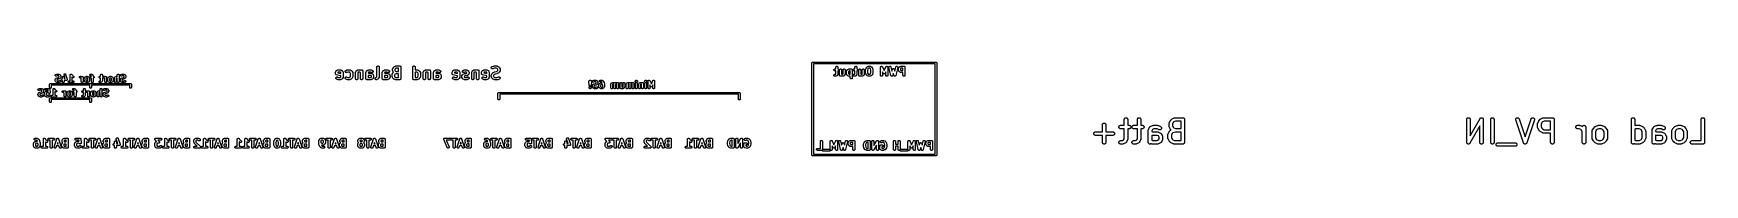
# Model space of a CAD drawing. Extents: x 10 to 156, y -120 to 0.
# Drawn here: x 10.4 to 156.4, y -120.1 to -111.9 of the extents above.
import ezdxf

# ---------------------------------------------------------------- set-up
doc = ezdxf.new("R2010")
doc.units = 0
doc.header["$MEASUREMENT"] = 0
doc.layers.add('BLACK', color=7, linetype='CONTINUOUS')

msp = doc.modelspace()

# ---------------------------------------------------------------- linework, layer by layer
at = {"layer": 'BLACK', "linetype": 'CONTINUOUS'}
for p, q in [((40.4238, -112.351), (40.426, -112.332)), ((40.4238, -112.352), (40.4238, -112.351)), ((40.4238, -113.186), (40.4238, -112.352)), ((40.426, -112.332), (40.4319, -112.313)), ((40.4319, -112.313), (40.4413, -112.296)), ((40.4413, -112.296), (40.4538, -112.281)), ((40.4538, -112.281), (40.4691, -112.269)), ((40.4691, -112.269), (40.4863, -112.26)), ((40.4863, -112.26), (40.5051, -112.254)), ((40.5051, -112.254), (40.5245, -112.252)), ((40.5245, -112.252), (40.5439, -112.254)), ((40.5439, -112.254), (40.5626, -112.26)), ((40.5626, -112.26), (40.5797, -112.269)), ((40.5797, -112.269), (40.5948, -112.282)), ((40.5948, -112.282), (40.6071, -112.297)), ((40.6071, -112.297), (40.6163, -112.314)), ((40.6163, -112.314), (40.6219, -112.333)), ((40.6219, -112.333), (40.6238, -112.352)), ((40.6238, -112.352), (40.6238, -113.21)), ((41.8719, -112.389), (41.8742, -112.385)), ((41.8742, -112.385), (41.8781, -112.381)), ((41.8781, -112.381), (41.8817, -112.377)), ((41.8817, -112.377), (41.9293, -112.329)), ((41.9293, -112.329), (41.9303, -112.328)), ((41.9303, -112.328), (41.9347, -112.325)), ((41.9347, -112.325), (41.9388, -112.321)), ((41.9388, -112.321), (41.9423, -112.319)), ((41.9423, -112.319), (41.9455, -112.316)), ((41.9455, -112.316), (41.9505, -112.314)), ((41.9505, -112.314), (41.9553, -112.311)), ((41.9553, -112.311), (42.0505, -112.263)), ((42.0505, -112.263), (42.0518, -112.262)), ((42.0518, -112.262), (42.0545, -112.261)), ((42.0545, -112.261), (42.0571, -112.26)), ((42.0571, -112.26), (42.0637, -112.258)), ((42.0637, -112.258), (42.0701, -112.256)), ((42.0701, -112.256), (42.073, -112.255)), ((42.073, -112.255), (42.0758, -112.254)), ((42.0758, -112.254), (42.0826, -112.254)), ((42.0826, -112.254), (42.0894, -112.253)), ((42.0894, -112.253), (42.0923, -112.253)), ((42.0923, -112.253), (42.0952, -112.252)), ((42.0952, -112.252), (42.4286, -112.252)), ((42.4286, -112.252), (42.4292, -112.252)), ((42.4292, -112.252), (42.4293, -112.252)), ((42.4293, -112.252), (42.4293, -112.252)), ((42.4293, -112.252), (42.43, -112.252)), ((42.43, -112.252), (42.4392, -112.253)), ((42.4392, -112.253), (42.4487, -112.254)), ((42.4487, -112.254), (42.449, -112.255)), ((42.449, -112.255), (42.4494, -112.255)), ((42.4494, -112.255), (42.4583, -112.257)), ((42.4583, -112.257), (42.4673, -112.26)), ((42.4673, -112.26), (42.4676, -112.26)), ((42.4676, -112.26), (42.468, -112.26)), ((42.468, -112.26), (42.4762, -112.265)), ((42.4762, -112.265), (42.4845, -112.269)), ((42.4845, -112.269), (42.4848, -112.27)), ((42.4848, -112.27), (42.4851, -112.27)), ((42.4851, -112.27), (42.4923, -112.276)), ((42.4923, -112.276), (42.4995, -112.282)), ((42.4995, -112.282), (42.4997, -112.282)), ((42.4997, -112.282), (42.5, -112.282)), ((42.5, -112.282), (42.5059, -112.29)), ((42.5059, -112.29), (42.5119, -112.297)), ((42.5119, -112.297), (42.512, -112.297)), ((42.512, -112.297), (42.5122, -112.298)), ((42.5122, -112.298), (42.5166, -112.306)), ((42.5166, -112.306), (42.521, -112.314)), ((42.521, -112.314), (42.5211, -112.315)), ((42.5211, -112.315), (42.5213, -112.315)), ((42.5213, -112.315), (42.5239, -112.324)), ((42.5239, -112.324), (42.5267, -112.333)), ((42.5267, -112.333), (42.5267, -112.333)), ((42.5267, -112.333), (42.5268, -112.334)), ((42.5268, -112.334), (42.5277, -112.343)), ((42.5277, -112.343), (42.5286, -112.352)), ((42.5286, -112.352), (42.5286, -113.352)), ((43.5667, -112.351), (43.5689, -112.332)), ((43.5667, -112.352), (43.5667, -112.351)), ((43.5667, -113.352), (43.5667, -112.352)), ((43.5689, -112.332), (43.5748, -112.313)), ((43.5748, -112.313), (43.5842, -112.296)), ((43.5842, -112.296), (43.5967, -112.281)), ((43.5967, -112.281), (43.6119, -112.269)), ((43.6119, -112.269), (43.6292, -112.26)), ((43.6292, -112.26), (43.6479, -112.254)), ((43.6479, -112.254), (43.6674, -112.252)), ((43.6674, -112.252), (43.6868, -112.254)), ((43.6868, -112.254), (43.7054, -112.26)), ((43.7054, -112.26), (43.7226, -112.269)), ((43.7226, -112.269), (43.7376, -112.282)), ((43.7376, -112.282), (43.75, -112.297)), ((43.75, -112.297), (43.7591, -112.314)), ((43.7591, -112.314), (43.7648, -112.333)), ((43.7648, -112.333), (43.7667, -112.352)), ((43.7667, -112.352), (43.7667, -112.586)), ((50.4241, -112.392), (50.4275, -112.373)), ((50.4275, -112.373), (50.4345, -112.355)), ((50.4345, -112.355), (50.445, -112.338)), ((50.445, -112.338), (50.4584, -112.324)), ((50.4584, -112.324), (50.4744, -112.313)), ((50.4744, -112.313), (50.4922, -112.305)), ((50.4922, -112.305), (50.635, -112.258)), ((50.635, -112.258), (50.6364, -112.257)), ((50.6364, -112.257), (50.6419, -112.256)), ((50.6419, -112.256), (50.6472, -112.254)), ((50.6472, -112.254), (50.6514, -112.254)), ((50.6514, -112.254), (50.6555, -112.253)), ((50.6555, -112.253), (50.6611, -112.253)), ((50.6611, -112.253), (50.6667, -112.252)), ((50.6667, -112.252), (50.9048, -112.252)), ((50.9048, -112.252), (50.9062, -112.252)), ((50.9062, -112.252), (50.9091, -112.253)), ((50.9091, -112.253), (50.912, -112.253)), ((50.912, -112.253), (50.9188, -112.254)), ((50.9188, -112.254), (50.9256, -112.255)), ((50.9256, -112.255), (50.9284, -112.255)), ((50.9284, -112.255), (50.9313, -112.256)), ((50.9313, -112.256), (50.9376, -112.258)), ((50.9376, -112.258), (50.9442, -112.26)), ((50.9442, -112.26), (50.9467, -112.262)), ((50.9467, -112.262), (50.9495, -112.263)), ((50.9495, -112.263), (51.0447, -112.311)), ((51.0447, -112.311), (51.046, -112.311)), ((51.046, -112.311), (51.0507, -112.314)), ((51.0507, -112.314), (51.0556, -112.317)), ((51.0556, -112.317), (51.0588, -112.32)), ((51.0588, -112.32), (51.0623, -112.322)), ((51.0623, -112.322), (51.0664, -112.326)), ((51.0664, -112.326), (51.0707, -112.329)), ((51.0707, -112.329), (51.1183, -112.377)), ((51.1183, -112.377), (51.1193, -112.378)), ((51.1193, -112.378), (51.1228, -112.382)), ((51.1228, -112.382), (51.1267, -112.386)), ((78.4246, -112), (78.4261, -111.985)), ((78.425, -112.004), (78.4246, -112)), ((78.425, -119.996), (78.425, -112.004)), ((78.4261, -111.985), (78.4304, -111.971)), ((78.4304, -111.971), (78.4373, -111.958)), ((78.4373, -111.958), (78.4467, -111.947)), ((78.4467, -111.947), (78.4581, -111.937)), ((78.4581, -111.937), (78.4712, -111.93)), ((78.4712, -111.93), (78.4853, -111.926)), ((78.4853, -111.926), (78.4963, -111.925)), ((78.4963, -111.925), (78.5, -111.925)), ((78.5, -111.925), (78.5037, -111.925)), ((78.5037, -111.925), (89.2463, -111.925)), ((78.575, -112.075), (78.575, -119.925)), ((89.175, -112.075), (78.575, -112.075)), ((80.5125, -112.365), (80.5144, -112.348)), ((80.5125, -112.367), (80.5125, -112.365)), ((80.5125, -112.512), (80.5125, -112.367)), ((80.5144, -112.348), (80.5196, -112.332)), ((80.5196, -112.332), (80.5278, -112.317)), ((80.5278, -112.317), (80.5388, -112.304)), ((80.5388, -112.304), (80.5521, -112.293)), ((80.5521, -112.293), (80.5672, -112.286)), ((80.5672, -112.286), (80.5836, -112.281)), ((80.5836, -112.281), (80.6006, -112.279)), ((80.6006, -112.279), (80.6176, -112.281)), ((80.6176, -112.281), (80.6339, -112.286)), ((80.6339, -112.286), (80.6489, -112.294)), ((80.6489, -112.294), (80.6621, -112.305)), ((80.6621, -112.305), (80.6729, -112.318)), ((80.6729, -112.318), (80.6809, -112.333)), ((80.6809, -112.333), (80.6858, -112.35)), ((80.6858, -112.35), (80.6875, -112.367)), ((80.6875, -112.367), (80.6875, -112.512)), ((82.1792, -112.365), (82.1811, -112.348)), ((82.1792, -112.367), (82.1792, -112.365)), ((82.1792, -112.512), (82.1792, -112.367)), ((82.1811, -112.348), (82.1862, -112.332)), ((82.1862, -112.332), (82.1945, -112.317)), ((82.1945, -112.317), (82.2054, -112.304)), ((82.2054, -112.304), (82.2188, -112.293)), ((82.2188, -112.293), (82.2339, -112.286)), ((82.2339, -112.286), (82.2503, -112.281)), ((82.2503, -112.281), (82.2673, -112.279)), ((82.2673, -112.279), (82.2843, -112.281)), ((82.2843, -112.281), (82.3006, -112.286)), ((82.3006, -112.286), (82.3156, -112.294)), ((82.3156, -112.294), (82.3288, -112.305)), ((82.3288, -112.305), (82.3395, -112.318)), ((82.3395, -112.318), (82.3476, -112.333)), ((82.3476, -112.333), (82.3525, -112.35)), ((82.3525, -112.35), (82.3542, -112.367)), ((82.3542, -112.367), (82.3542, -112.512)), ((83.1715, -112.405), (83.2381, -112.338)), ((83.2381, -112.338), (83.239, -112.337)), ((83.239, -112.337), (83.2428, -112.334)), ((83.2428, -112.334), (83.2464, -112.331)), ((83.2464, -112.331), (83.2495, -112.329)), ((83.2495, -112.329), (83.2523, -112.327)), ((83.2523, -112.327), (83.2567, -112.324)), ((83.2567, -112.324), (83.2609, -112.322)), ((83.2609, -112.322), (83.3275, -112.288)), ((83.3275, -112.288), (83.3286, -112.288)), ((83.3286, -112.288), (83.331, -112.287)), ((83.331, -112.287), (83.3333, -112.286)), ((83.3333, -112.286), (83.3391, -112.284)), ((83.3391, -112.284), (83.3447, -112.282)), ((83.3447, -112.282), (83.3472, -112.282)), ((83.3472, -112.282), (83.3497, -112.281)), ((83.3497, -112.281), (83.3556, -112.28)), ((83.3556, -112.28), (83.3615, -112.279)), ((83.3615, -112.279), (83.3641, -112.279)), ((83.3641, -112.279), (83.3667, -112.279)), ((83.3667, -112.279), (83.5, -112.279)), ((83.5, -112.279), (83.5012, -112.279)), ((83.5012, -112.279), (83.5038, -112.279)), ((83.5038, -112.279), (83.5064, -112.279)), ((83.5064, -112.279), (83.5123, -112.28)), ((83.5123, -112.28), (83.5182, -112.281)), ((83.5182, -112.281), (83.5206, -112.282)), ((83.5206, -112.282), (83.5232, -112.282)), ((83.5232, -112.282), (83.5288, -112.284)), ((83.5288, -112.284), (83.5345, -112.286)), ((83.5345, -112.286), (83.5367, -112.287)), ((83.5367, -112.287), (83.5391, -112.288)), ((83.5391, -112.288), (83.6058, -112.322)), ((83.6058, -112.322), (83.6069, -112.322)), ((83.6069, -112.322), (83.611, -112.325)), ((83.611, -112.325), (83.6153, -112.327)), ((83.6153, -112.327), (83.6182, -112.33)), ((83.6182, -112.33), (83.6212, -112.332)), ((83.6212, -112.332), (83.6247, -112.335)), ((83.6247, -112.335), (83.6285, -112.338)), ((83.6285, -112.338), (83.6952, -112.405)), ((84.4125, -112.365), (84.4132, -112.359)), ((84.4125, -112.367), (84.4125, -112.365)), ((84.4125, -113.067), (84.4125, -112.367)), ((84.4132, -112.359), (84.4137, -112.352)), ((84.4137, -112.352), (84.4142, -112.35)), ((84.4142, -112.35), (84.4144, -112.348)), ((84.4144, -112.348), (84.4164, -112.342)), ((84.4164, -112.342), (84.4181, -112.336)), ((84.4181, -112.336), (84.419, -112.334)), ((84.419, -112.334), (84.4196, -112.332)), ((84.4196, -112.332), (84.4227, -112.326)), ((84.4227, -112.326), (84.4256, -112.321)), ((84.4256, -112.321), (84.4268, -112.319)), ((84.4268, -112.319), (84.4278, -112.317)), ((84.4278, -112.317), (84.432, -112.312)), ((84.432, -112.312), (84.436, -112.307)), ((84.436, -112.307), (84.4375, -112.306)), ((84.4375, -112.306), (84.4388, -112.304)), ((84.4388, -112.304), (84.4439, -112.3)), ((84.4439, -112.3), (84.4488, -112.296)), ((84.4488, -112.296), (84.4505, -112.295)), ((84.4505, -112.295), (84.4521, -112.293)), ((84.4521, -112.293), (84.4579, -112.29)), ((84.4579, -112.29), (84.4636, -112.287)), ((84.4636, -112.287), (84.4654, -112.286)), ((84.4654, -112.286), (84.4672, -112.286)), ((84.4672, -112.286), (84.4735, -112.284)), ((84.4735, -112.284), (84.4797, -112.282)), ((84.4797, -112.282), (84.4817, -112.281)), ((84.4817, -112.281), (84.4836, -112.281)), ((84.4836, -112.281), (84.4901, -112.28)), ((84.4901, -112.28), (84.4966, -112.279)), ((84.4966, -112.279), (84.4986, -112.279)), ((84.4986, -112.279), (84.5006, -112.279)), ((84.5006, -112.279), (84.5071, -112.28)), ((84.5071, -112.28), (84.5137, -112.28)), ((84.5137, -112.28), (84.5156, -112.281)), ((84.5156, -112.281), (84.5176, -112.281)), ((84.5176, -112.281), (84.5239, -112.283)), ((84.5239, -112.283), (84.5302, -112.285)), ((84.5302, -112.285), (84.532, -112.285)), ((84.532, -112.285), (84.5339, -112.286)), ((84.5339, -112.286), (84.5397, -112.289)), ((84.5397, -112.289), (84.5456, -112.292)), ((84.5456, -112.292), (84.5472, -112.293)), ((84.5472, -112.293), (84.5489, -112.294)), ((84.5489, -112.294), (84.554, -112.298)), ((84.554, -112.298), (84.5592, -112.302)), ((84.5592, -112.302), (84.5605, -112.304)), ((84.5605, -112.304), (84.5621, -112.305)), ((84.5621, -112.305), (84.5662, -112.31)), ((84.5662, -112.31), (84.5706, -112.315)), ((84.5706, -112.315), (84.5716, -112.317)), ((84.5716, -112.317), (84.5729, -112.318)), ((84.5729, -112.318), (84.576, -112.324)), ((84.576, -112.324), (84.5793, -112.33)), ((84.5793, -112.33), (84.7333, -112.66)), ((84.7333, -112.66), (84.8874, -112.33)), ((84.8874, -112.33), (84.8879, -112.329)), ((84.8879, -112.329), (84.8913, -112.323)), ((84.8913, -112.323), (84.8945, -112.317)), ((84.8945, -112.317), (84.8958, -112.316)), ((84.8958, -112.316), (84.8968, -112.314)), ((84.8968, -112.314), (84.9012, -112.309)), ((84.9012, -112.309), (84.9054, -112.304)), ((84.9054, -112.304), (84.907, -112.303)), ((84.907, -112.303), (84.9084, -112.301)), ((84.9084, -112.301), (84.9136, -112.298)), ((84.9136, -112.298), (84.9188, -112.293)), ((84.9188, -112.293), (84.9205, -112.293)), ((84.9205, -112.293), (84.9221, -112.291)), ((84.9221, -112.291), (84.9281, -112.289)), ((84.9281, -112.289), (84.9339, -112.286)), ((84.9339, -112.286), (84.9358, -112.285)), ((84.9358, -112.285), (84.9376, -112.284)), ((84.9376, -112.284), (84.944, -112.283)), ((84.944, -112.283), (84.9503, -112.281)), ((84.9503, -112.281), (84.9523, -112.281)), ((84.9523, -112.281), (84.9542, -112.28)), ((84.9542, -112.28), (84.9608, -112.28)), ((84.9608, -112.28), (84.9673, -112.279)), ((84.9673, -112.279), (84.9693, -112.279)), ((84.9693, -112.279), (84.9713, -112.279)), ((84.9713, -112.279), (84.9777, -112.28)), ((84.9777, -112.28), (84.9843, -112.281)), ((84.9843, -112.281), (84.9862, -112.282)), ((84.9862, -112.282), (84.9882, -112.282)), ((84.9882, -112.282), (84.9943, -112.284)), ((84.9943, -112.284), (85.0006, -112.286)), ((85.0006, -112.286), (85.0023, -112.287)), ((85.0023, -112.287), (85.0042, -112.288)), ((85.0042, -112.288), (85.0098, -112.291)), ((85.0098, -112.291), (85.0156, -112.294)), ((85.0156, -112.294), (85.0171, -112.295)), ((85.0171, -112.295), (85.0189, -112.296)), ((85.0189, -112.296), (85.0237, -112.301)), ((85.0237, -112.301), (85.0288, -112.305)), ((85.0288, -112.305), (85.03, -112.307)), ((85.03, -112.307), (85.0315, -112.308)), ((85.0315, -112.308), (85.0354, -112.313)), ((85.0354, -112.313), (85.0395, -112.318)), ((85.0395, -112.318), (85.0405, -112.32)), ((85.0405, -112.32), (85.0417, -112.322)), ((85.0417, -112.322), (85.0445, -112.328)), ((85.0445, -112.328), (85.0476, -112.333)), ((85.0476, -112.333), (85.0481, -112.335)), ((85.0481, -112.335), (85.049, -112.337)), ((85.049, -112.337), (85.0506, -112.343)), ((85.0506, -112.343), (85.0525, -112.35)), ((85.0525, -112.35), (85.0527, -112.352)), ((85.0527, -112.352), (85.0532, -112.354)), ((85.0532, -112.354), (85.0535, -112.36)), ((85.0535, -112.36), (85.0542, -112.367)), ((85.0542, -112.367), (85.0542, -113.067)), ((85.1459, -112.369), (85.1471, -112.352)), ((85.1479, -112.386), (85.1459, -112.369)), ((85.1471, -112.352), (85.1516, -112.335)), ((85.1516, -112.335), (85.1593, -112.32)), ((85.1593, -112.32), (85.1698, -112.307)), ((85.1698, -112.307), (85.1827, -112.295)), ((85.1827, -112.295), (85.1975, -112.287)), ((85.1975, -112.287), (85.2137, -112.281)), ((85.2137, -112.281), (85.2306, -112.279)), ((85.2306, -112.279), (85.2476, -112.28)), ((85.2476, -112.28), (85.2641, -112.285)), ((85.2641, -112.285), (85.2795, -112.292)), ((85.2795, -112.292), (85.293, -112.303)), ((85.293, -112.303), (85.3043, -112.315)), ((85.3043, -112.315), (85.3129, -112.33)), ((85.3129, -112.33), (85.3185, -112.346)), ((85.3185, -112.346), (85.4048, -112.709)), ((85.6619, -112.709), (85.7482, -112.346)), ((85.7482, -112.346), (85.7485, -112.345)), ((85.7485, -112.345), (85.7543, -112.329)), ((85.7543, -112.329), (85.7631, -112.315)), ((85.7631, -112.315), (85.7745, -112.302)), ((85.7745, -112.302), (85.7883, -112.292)), ((85.7883, -112.292), (85.8037, -112.284)), ((85.8037, -112.284), (85.8202, -112.28)), ((85.8202, -112.28), (85.8373, -112.279)), ((85.8373, -112.279), (85.8542, -112.282)), ((85.8542, -112.282), (85.8703, -112.287)), ((85.8703, -112.287), (85.885, -112.296)), ((85.885, -112.296), (85.8977, -112.307)), ((85.8977, -112.307), (85.908, -112.321)), ((85.908, -112.321), (85.9154, -112.336)), ((85.9154, -112.336), (85.9198, -112.353)), ((85.9208, -112.37), (85.9185, -112.387)), ((85.9198, -112.353), (85.9208, -112.37)), ((86.025, -112.389), (86.0273, -112.385)), ((86.0273, -112.385), (86.0296, -112.382)), ((86.0296, -112.382), (86.0316, -112.379)), ((86.0316, -112.379), (86.035, -112.375)), ((86.035, -112.375), (86.0381, -112.371)), ((86.0381, -112.371), (86.0715, -112.338)), ((86.0715, -112.338), (86.0723, -112.337)), ((86.0723, -112.337), (86.0762, -112.334)), ((86.0762, -112.334), (86.0797, -112.331)), ((86.0797, -112.331), (86.0828, -112.329)), ((86.0828, -112.329), (86.0857, -112.327)), ((86.0857, -112.327), (86.09, -112.324)), ((86.09, -112.324), (86.0942, -112.322)), ((86.0942, -112.322), (86.1609, -112.288)), ((86.1609, -112.288), (86.162, -112.288)), ((86.162, -112.288), (86.1644, -112.287)), ((86.1644, -112.287), (86.1667, -112.286)), ((86.1667, -112.286), (86.1724, -112.284)), ((86.1724, -112.284), (86.178, -112.282)), ((86.178, -112.282), (86.1805, -112.282)), ((86.1805, -112.282), (86.183, -112.281)), ((86.183, -112.281), (86.189, -112.28)), ((86.189, -112.28), (86.1949, -112.279)), ((86.1949, -112.279), (86.1974, -112.279)), ((86.1974, -112.279), (86.2, -112.279)), ((86.2, -112.279), (86.4667, -112.279)), ((86.4667, -112.279), (86.4673, -112.279)), ((86.4673, -112.279), (86.4673, -112.279)), ((86.4673, -112.279), (86.4673, -112.279)), ((86.4673, -112.279), (86.4679, -112.279)), ((86.4679, -112.279), (86.476, -112.28)), ((86.476, -112.28), (86.4843, -112.281)), ((86.4843, -112.281), (86.4846, -112.281)), ((86.4846, -112.281), (86.4849, -112.281)), ((86.4849, -112.281), (86.4927, -112.284)), ((86.4927, -112.284), (86.5006, -112.286)), ((86.5006, -112.286), (86.5008, -112.286)), ((86.5008, -112.286), (86.5011, -112.286)), ((86.5011, -112.286), (86.5083, -112.29)), ((86.5083, -112.29), (86.5156, -112.294)), ((86.5156, -112.294), (86.5158, -112.294)), ((86.5158, -112.294), (86.5161, -112.294)), ((86.5161, -112.294), (86.5225, -112.3)), ((86.5225, -112.3), (86.5288, -112.305)), ((86.5288, -112.305), (86.5289, -112.305)), ((86.5289, -112.305), (86.5292, -112.305)), ((86.5292, -112.305), (86.5344, -112.312)), ((86.5344, -112.312), (86.5395, -112.318)), ((86.5395, -112.318), (86.5397, -112.319)), ((86.5397, -112.319), (86.5399, -112.319)), ((86.5399, -112.319), (86.5437, -112.326)), ((86.5437, -112.326), (86.5476, -112.333)), ((86.5476, -112.333), (86.5477, -112.334)), ((86.5477, -112.334), (86.5478, -112.334)), ((86.5478, -112.334), (86.5501, -112.342)), ((86.5501, -112.342), (86.5525, -112.35)), ((86.5525, -112.35), (86.5525, -112.35)), ((86.5525, -112.35), (86.5526, -112.35)), ((86.5526, -112.35), (86.5534, -112.358)), ((86.5534, -112.358), (86.5542, -112.367)), ((86.5542, -112.367), (86.5542, -113.067)), ((89.175, -119.925), (89.175, -112.075)), ((89.2463, -111.925), (89.25, -111.925)), ((89.25, -111.925), (89.2537, -111.925)), ((89.2537, -111.925), (89.2647, -111.926)), ((89.2647, -111.926), (89.2788, -111.93)), ((89.2788, -111.93), (89.2919, -111.937)), ((89.2919, -111.937), (89.3033, -111.947)), ((89.3033, -111.947), (89.3127, -111.958)), ((89.3127, -111.958), (89.3196, -111.971)), ((89.3196, -111.971), (89.3239, -111.985)), ((89.3239, -111.985), (89.3254, -112)), ((89.3254, -112), (89.325, -112.004)), ((89.325, -112.004), (89.325, -119.996)), ((11.8446, -113.86), (11.8461, -113.845)), ((11.8461, -113.845), (11.8504, -113.831)), ((11.8504, -113.831), (11.8573, -113.818)), ((11.8573, -113.818), (11.8667, -113.807)), ((11.8667, -113.807), (11.8781, -113.797)), ((11.8781, -113.797), (11.8912, -113.79)), ((11.8912, -113.79), (11.9053, -113.786)), ((11.9053, -113.786), (11.9163, -113.785)), ((11.9163, -113.785), (11.92, -113.785)), ((11.92, -113.785), (11.9237, -113.785)), ((11.9237, -113.785), (15.4163, -113.785)), ((12.3307, -113.459), (12.331, -113.457)), ((12.3307, -113.46), (12.3307, -113.459)), ((12.3307, -113.517), (12.3307, -113.46)), ((12.3309, -113.519), (12.3307, -113.517)), ((12.3308, -113.522), (12.3309, -113.519)), ((12.3316, -113.527), (12.3308, -113.522)), ((12.3309, -113.054), (12.3335, -113.04)), ((12.3312, -113.069), (12.3309, -113.054)), ((12.3309, -113.455), (12.3318, -113.449)), ((12.331, -113.457), (12.3309, -113.455)), ((12.3344, -113.083), (12.3312, -113.069)), ((12.3321, -113.532), (12.3316, -113.527)), ((12.3318, -113.449), (12.3324, -113.444)), ((12.3328, -113.534), (12.3321, -113.532)), ((12.3324, -113.444), (12.333, -113.442)), ((12.3331, -113.536), (12.3328, -113.534)), ((12.333, -113.442), (12.3334, -113.44)), ((12.3349, -113.541), (12.3331, -113.536)), ((12.3334, -113.44), (12.3352, -113.435)), ((12.3335, -113.04), (12.3387, -113.026)), ((12.3403, -113.097), (12.3344, -113.083)), ((12.3364, -113.546), (12.3349, -113.541)), ((12.3352, -113.435), (12.3368, -113.43)), ((12.3374, -113.548), (12.3364, -113.546)), ((12.3368, -113.43), (12.3378, -113.429)), ((12.3382, -113.55), (12.3374, -113.548)), ((12.3378, -113.429), (12.3386, -113.426)), ((12.3386, -113.551), (12.3382, -113.55)), ((12.3386, -113.426), (12.3672, -113.369)), ((12.3672, -113.608), (12.3386, -113.551)), ((12.3387, -113.026), (12.3466, -113.014)), ((12.3486, -113.109), (12.3403, -113.097)), ((12.3466, -113.014), (12.3567, -113.003)), ((12.3592, -113.119), (12.3486, -113.109)), ((12.3567, -113.003), (12.3686, -112.995)), ((12.3715, -113.127), (12.3592, -113.119)), ((12.3672, -113.369), (12.3677, -113.368)), ((12.3694, -113.611), (12.3672, -113.608)), ((12.3677, -113.368), (12.37, -113.365)), ((12.3686, -112.995), (12.382, -112.989)), ((12.3714, -113.615), (12.3694, -113.611)), ((12.37, -113.365), (12.372, -113.361)), ((12.3733, -113.618), (12.3714, -113.615)), ((12.3851, -113.132), (12.3715, -113.127)), ((12.372, -113.361), (12.3739, -113.359)), ((12.375, -113.62), (12.3733, -113.618)), ((12.3739, -113.359), (12.3756, -113.356)), ((12.3779, -113.623), (12.375, -113.62)), ((12.3756, -113.356), (12.3786, -113.353)), ((12.3805, -113.627), (12.3779, -113.623)), ((12.3786, -113.353), (12.3813, -113.35)), ((12.3813, -113.627), (12.3805, -113.627)), ((12.3813, -113.35), (12.4098, -113.321)), ((12.4098, -113.656), (12.3813, -113.627)), ((12.382, -112.989), (12.4677, -112.96)), ((12.3995, -113.135), (12.3851, -113.132)), ((12.4141, -113.135), (12.3995, -113.135)), ((12.4098, -113.321), (12.4106, -113.321)), ((12.4131, -113.659), (12.4098, -113.656)), ((12.4106, -113.321), (12.4139, -113.318)), ((12.4161, -113.661), (12.4131, -113.659)), ((12.4139, -113.318), (12.4169, -113.315)), ((12.4284, -113.131), (12.4141, -113.135)), ((12.4187, -113.663), (12.4161, -113.661)), ((12.4169, -113.315), (12.4196, -113.313)), ((12.4211, -113.665), (12.4187, -113.663)), ((12.4196, -113.313), (12.422, -113.311)), ((12.4248, -113.667), (12.4211, -113.665)), ((12.422, -113.311), (12.4257, -113.309)), ((12.4284, -113.669), (12.4248, -113.667)), ((12.4257, -113.309), (12.4293, -113.307)), ((12.4294, -113.131), (12.4284, -113.131)), ((12.4293, -113.67), (12.4284, -113.669)), ((12.4293, -113.307), (12.4865, -113.279)), ((12.4865, -113.699), (12.4293, -113.67)), ((12.5036, -113.106), (12.4294, -113.131)), ((12.4677, -112.96), (12.4687, -112.96)), ((12.4687, -112.96), (12.4728, -112.959)), ((12.4728, -112.959), (12.4769, -112.958)), ((12.4769, -112.958), (12.48, -112.958)), ((12.48, -112.958), (12.483, -112.957)), ((12.4959, -113.447), (12.4807, -113.478)), ((12.4807, -113.478), (12.4807, -113.499)), ((12.4807, -113.499), (12.4959, -113.53)), ((12.483, -112.957), (12.4872, -112.957)), ((12.4865, -113.279), (12.4874, -113.278)), ((12.4885, -113.699), (12.4865, -113.699)), ((12.4872, -112.957), (12.4914, -112.956)), ((12.4874, -113.278), (12.4877, -113.278)), ((12.4877, -113.278), (12.488, -113.278)), ((12.488, -113.278), (12.4946, -113.276)), ((12.4905, -113.7), (12.4885, -113.699)), ((12.4953, -113.702), (12.4905, -113.7)), ((12.4914, -112.956), (12.6343, -112.956)), ((12.4946, -113.276), (12.5011, -113.273)), ((12.5001, -113.704), (12.4953, -113.702)), ((12.5073, -113.436), (12.4959, -113.447)), ((12.4959, -113.53), (12.5073, -113.541)), ((12.5023, -113.704), (12.5001, -113.704)), ((12.5011, -113.273), (12.5015, -113.273)), ((12.5015, -113.273), (12.5018, -113.273)), ((12.5018, -113.273), (12.6081, -113.246)), ((12.5044, -113.705), (12.5023, -113.704)), ((12.6166, -113.106), (12.5036, -113.106)), ((12.5095, -113.705), (12.5044, -113.705)), ((12.5462, -113.416), (12.5073, -113.436)), ((12.5073, -113.541), (12.5377, -113.556)), ((12.5146, -113.706), (12.5095, -113.705)), ((12.5168, -113.706), (12.5146, -113.706)), ((12.519, -113.706), (12.5168, -113.706)), ((12.52, -113.706), (12.519, -113.706)), ((12.6629, -113.706), (12.52, -113.706)), ((12.5377, -113.556), (12.6507, -113.556)), ((12.6525, -113.39), (12.5462, -113.416)), ((12.6081, -113.246), (12.647, -113.227)), ((12.647, -113.122), (12.6166, -113.106)), ((12.6343, -112.956), (12.6353, -112.956)), ((12.6353, -112.956), (12.6375, -112.957)), ((12.6375, -112.957), (12.6397, -112.957)), ((12.6397, -112.957), (12.6448, -112.957)), ((12.6448, -112.957), (12.6499, -112.958)), ((12.6584, -113.133), (12.647, -113.122)), ((12.647, -113.227), (12.6584, -113.216)), ((12.6499, -112.958), (12.652, -112.959)), ((12.6507, -113.556), (12.7249, -113.532)), ((12.652, -112.959), (12.6542, -112.959)), ((12.6528, -113.39), (12.6525, -113.39)), ((12.6531, -113.39), (12.6528, -113.39)), ((12.6597, -113.387), (12.6531, -113.39)), ((12.6542, -112.959), (12.659, -112.961)), ((12.6736, -113.163), (12.6584, -113.133)), ((12.6584, -113.216), (12.6736, -113.185)), ((12.659, -112.961), (12.6638, -112.962)), ((12.6663, -113.385), (12.6597, -113.387)), ((12.6671, -113.706), (12.6629, -113.706)), ((12.6638, -112.962), (12.6658, -112.964)), ((12.6658, -112.964), (12.6678, -112.964)), ((12.6666, -113.385), (12.6663, -113.385)), ((12.6669, -113.385), (12.6666, -113.385)), ((12.6678, -113.384), (12.6669, -113.385)), ((12.6713, -113.706), (12.6671, -113.706)), ((12.6678, -112.964), (12.725, -112.993)), ((12.725, -113.356), (12.6678, -113.384)), ((12.6743, -113.705), (12.6713, -113.706)), ((12.6736, -113.185), (12.6736, -113.163)), ((12.6774, -113.705), (12.6743, -113.705)), ((12.6815, -113.704), (12.6774, -113.705)), ((12.6856, -113.703), (12.6815, -113.704)), ((12.6866, -113.703), (12.6856, -113.703)), ((12.7723, -113.674), (12.6866, -113.703)), ((12.7249, -113.532), (12.7258, -113.531)), ((12.725, -112.993), (12.7259, -112.993)), ((12.7285, -113.353), (12.725, -113.356)), ((12.7258, -113.531), (12.7402, -113.528)), ((12.7259, -112.993), (12.7294, -112.996)), ((12.7323, -113.351), (12.7285, -113.353)), ((12.7294, -112.996), (12.7331, -112.998)), ((12.7347, -113.35), (12.7323, -113.351)), ((12.7331, -112.998), (12.7356, -113)), ((12.7374, -113.348), (12.7347, -113.35)), ((12.7356, -113), (12.7382, -113.001)), ((12.7404, -113.345), (12.7374, -113.348)), ((12.7382, -113.001), (12.7412, -113.004)), ((12.7402, -113.528), (12.7548, -113.528)), ((12.7437, -113.342), (12.7404, -113.345)), ((12.7412, -113.004), (12.7445, -113.007)), ((12.7445, -113.342), (12.7437, -113.342)), ((12.7445, -113.007), (12.773, -113.036)), ((12.773, -113.313), (12.7445, -113.342)), ((12.7548, -113.528), (12.7692, -113.531)), ((12.7692, -113.531), (12.7828, -113.536)), ((12.7857, -113.668), (12.7723, -113.674)), ((12.773, -113.036), (12.7738, -113.036)), ((12.7757, -113.31), (12.773, -113.313)), ((12.7738, -113.036), (12.7764, -113.04)), ((12.7786, -113.307), (12.7757, -113.31)), ((12.7764, -113.04), (12.7793, -113.043)), ((12.7803, -113.304), (12.7786, -113.307)), ((12.7793, -113.043), (12.781, -113.045)), ((12.7823, -113.302), (12.7803, -113.304)), ((12.781, -113.045), (12.7829, -113.048)), ((12.7843, -113.298), (12.7823, -113.302)), ((12.7828, -113.536), (12.7951, -113.544)), ((12.7829, -113.048), (12.7848, -113.051)), ((12.7866, -113.294), (12.7843, -113.298)), ((12.7848, -113.051), (12.7871, -113.055)), ((12.7976, -113.66), (12.7857, -113.668)), ((12.7871, -113.294), (12.7866, -113.294)), ((12.7871, -113.055), (12.8157, -113.112)), ((12.8157, -113.236), (12.7871, -113.294)), ((12.7951, -113.544), (12.8057, -113.554)), ((12.8077, -113.649), (12.7976, -113.66)), ((12.8057, -113.554), (12.814, -113.566)), ((12.8155, -113.637), (12.8077, -113.649)), ((12.814, -113.566), (12.8199, -113.58)), ((12.8208, -113.623), (12.8155, -113.637)), ((12.8157, -113.112), (12.8161, -113.113)), ((12.8164, -113.234), (12.8157, -113.236)), ((12.8161, -113.113), (12.8169, -113.115)), ((12.8175, -113.232), (12.8164, -113.234)), ((12.8169, -113.115), (12.8179, -113.117)), ((12.8191, -113.228), (12.8175, -113.232)), ((12.8179, -113.117), (12.8194, -113.122)), ((12.8209, -113.223), (12.8191, -113.228)), ((12.8194, -113.122), (12.8212, -113.127)), ((12.8199, -113.58), (12.823, -113.594)), ((12.8234, -113.609), (12.8208, -113.623)), ((12.8213, -113.221), (12.8209, -113.223)), ((12.8212, -113.127), (12.8215, -113.129)), ((12.8219, -113.218), (12.8213, -113.221)), ((12.8215, -113.129), (12.8221, -113.131)), ((12.8225, -113.213), (12.8219, -113.218)), ((12.8221, -113.131), (12.8226, -113.136)), ((12.8234, -113.208), (12.8225, -113.213)), ((12.8226, -113.136), (12.8234, -113.141)), ((12.823, -113.594), (12.8234, -113.609)), ((12.8236, -113.204), (12.8233, -113.206)), ((12.8233, -113.206), (12.8234, -113.208)), ((12.8234, -113.141), (12.8234, -113.144)), ((12.8234, -113.144), (12.8236, -113.146)), ((12.8236, -113.146), (12.8236, -113.203)), ((12.8236, -113.203), (12.8236, -113.204)), ((12.8736, -113.431), (12.8751, -113.416)), ((12.8749, -113.445), (12.8736, -113.431)), ((12.879, -113.46), (12.8749, -113.445)), ((12.8751, -113.416), (12.8794, -113.402)), ((12.8858, -113.472), (12.879, -113.46)), ((12.8794, -113.402), (12.8864, -113.389)), ((12.895, -113.484), (12.8858, -113.472)), ((12.8864, -113.389), (12.8957, -113.378)), ((12.9062, -113.493), (12.895, -113.484)), ((12.8957, -113.378), (12.9071, -113.369)), ((12.919, -113.5), (12.9062, -113.493)), ((12.9071, -113.369), (12.92, -113.362)), ((12.933, -113.505), (12.919, -113.5)), ((12.92, -113.362), (12.934, -113.358)), ((12.9475, -113.506), (12.933, -113.505)), ((12.934, -113.358), (12.9486, -113.356)), ((12.9486, -113.506), (12.9475, -113.506)), ((12.9486, -113.356), (12.9593, -113.356)), ((12.9593, -113.506), (12.9486, -113.506)), ((12.9593, -113.23), (12.9609, -113.216)), ((12.9593, -113.231), (12.9593, -113.23)), ((12.9593, -113.356), (12.9593, -113.231)), ((12.9593, -113.631), (12.9593, -113.506)), ((12.9607, -113.646), (12.9593, -113.631)), ((12.9649, -113.66), (12.9607, -113.646)), ((12.9609, -113.216), (12.9653, -113.202)), ((12.9718, -113.673), (12.9649, -113.66)), ((12.9653, -113.202), (12.9724, -113.189)), ((12.9811, -113.684), (12.9718, -113.673)), ((12.9724, -113.189), (12.9818, -113.178)), ((12.9923, -113.694), (12.9811, -113.684)), ((12.9818, -113.178), (12.9932, -113.169)), ((13.0052, -113.701), (12.9923, -113.694)), ((12.9932, -113.169), (13.0062, -113.162)), ((13.0192, -113.705), (13.0052, -113.701)), ((13.0062, -113.162), (13.0202, -113.158)), ((13.0338, -113.706), (13.0192, -113.705)), ((13.0202, -113.158), (13.0348, -113.156)), ((13.0483, -113.705), (13.0338, -113.706)), ((13.0348, -113.156), (13.0494, -113.158)), ((13.0624, -113.701), (13.0483, -113.705)), ((13.0494, -113.158), (13.0633, -113.162)), ((13.0754, -113.694), (13.0624, -113.701)), ((13.0633, -113.162), (13.0762, -113.169)), ((13.0868, -113.685), (13.0754, -113.694)), ((13.0762, -113.169), (13.0875, -113.179)), ((13.0962, -113.674), (13.0868, -113.685)), ((13.0875, -113.179), (13.0968, -113.19)), ((13.1032, -113.661), (13.0962, -113.674)), ((13.0968, -113.19), (13.1036, -113.203)), ((13.1024, -112.997), (13.105, -112.982)), ((13.1026, -113.011), (13.1024, -112.997)), ((13.1057, -113.026), (13.1026, -113.011)), ((13.1076, -113.647), (13.1032, -113.661)), ((13.1036, -113.203), (13.1079, -113.217)), ((13.105, -112.982), (13.1104, -112.969)), ((13.106, -113.027), (13.1057, -113.026)), ((13.2159, -113.356), (13.106, -113.027)), ((13.1093, -113.632), (13.1076, -113.647)), ((13.1079, -113.217), (13.1093, -113.231)), ((13.1093, -113.231), (13.1093, -113.356)), ((13.1093, -113.356), (13.2159, -113.356)), ((13.32, -113.506), (13.1093, -113.506)), ((13.1093, -113.506), (13.1093, -113.631)), ((13.1093, -113.631), (13.1093, -113.632)), ((13.1104, -112.969), (13.1183, -112.956)), ((13.1183, -112.956), (13.1285, -112.946)), ((13.1285, -112.946), (13.1405, -112.937)), ((13.1405, -112.937), (13.1539, -112.932)), ((13.1539, -112.932), (13.1682, -112.928)), ((13.1682, -112.928), (13.1829, -112.928)), ((13.1829, -112.928), (13.1973, -112.931)), ((13.1973, -112.931), (13.2109, -112.936)), ((13.2109, -112.936), (13.2233, -112.944)), ((13.2233, -112.944), (13.2339, -112.954)), ((13.2339, -112.954), (13.2423, -112.966)), ((13.2423, -112.966), (13.2483, -112.979)), ((13.2483, -112.979), (13.3912, -113.408)), ((13.3245, -113.506), (13.32, -113.506)), ((13.3289, -113.506), (13.3245, -113.506)), ((13.3317, -113.505), (13.3289, -113.506)), ((13.3346, -113.505), (13.3317, -113.505)), ((13.3389, -113.504), (13.3346, -113.505)), ((13.3432, -113.503), (13.3389, -113.504)), ((13.3458, -113.502), (13.3432, -113.503)), ((13.3486, -113.501), (13.3458, -113.502)), ((13.3525, -113.499), (13.3486, -113.501)), ((13.3566, -113.497), (13.3525, -113.499)), ((13.359, -113.495), (13.3566, -113.497)), ((13.3615, -113.494), (13.359, -113.495)), ((13.365, -113.491), (13.3615, -113.494)), ((13.3686, -113.489), (13.365, -113.491)), ((13.3706, -113.486), (13.3686, -113.489)), ((13.3728, -113.485), (13.3706, -113.486)), ((13.3757, -113.481), (13.3728, -113.485)), ((13.3788, -113.478), (13.3757, -113.481)), ((13.3804, -113.476), (13.3788, -113.478)), ((13.3822, -113.473), (13.3804, -113.476)), ((13.3843, -113.469), (13.3822, -113.473)), ((13.3867, -113.466), (13.3843, -113.469)), ((13.3878, -113.463), (13.3867, -113.466)), ((13.3891, -113.46), (13.3878, -113.463)), ((13.3905, -113.456), (13.3891, -113.46)), ((13.3921, -113.452), (13.3905, -113.456)), ((13.3912, -113.408), (13.3915, -113.409)), ((13.3915, -113.409), (13.3924, -113.413)), ((13.3926, -113.449), (13.3921, -113.452)), ((13.3924, -113.413), (13.3937, -113.417)), ((13.3935, -113.447), (13.3926, -113.449)), ((13.3939, -113.442), (13.3935, -113.447)), ((13.3937, -113.417), (13.3939, -113.42)), ((13.3939, -113.42), (13.3945, -113.423)), ((13.3947, -113.438), (13.3939, -113.442)), ((13.3945, -113.423), (13.3946, -113.427)), ((13.3946, -113.427), (13.395, -113.432)), ((13.395, -113.432), (13.3947, -113.435)), ((13.3947, -113.435), (13.3947, -113.438)), ((13.4736, -113.631), (13.4751, -113.616)), ((13.4749, -113.645), (13.4736, -113.631)), ((13.479, -113.66), (13.4749, -113.645)), ((13.4751, -113.616), (13.4794, -113.602)), ((13.4858, -113.672), (13.479, -113.66)), ((13.4794, -113.602), (13.4864, -113.589)), ((13.495, -113.684), (13.4858, -113.672)), ((13.4864, -113.589), (13.4957, -113.578)), ((13.5062, -113.693), (13.495, -113.684)), ((13.4957, -113.578), (13.5071, -113.569)), ((13.519, -113.7), (13.5062, -113.693)), ((13.5071, -113.569), (13.52, -113.562)), ((13.533, -113.705), (13.519, -113.7)), ((13.52, -113.562), (13.534, -113.558)), ((13.5475, -113.706), (13.533, -113.705)), ((13.534, -113.558), (13.5486, -113.556)), ((13.5486, -113.706), (13.5475, -113.706)), ((13.5486, -113.556), (13.645, -113.556)), ((13.8914, -113.706), (13.5486, -113.706)), ((13.645, -113.03), (13.6458, -113.023)), ((13.645, -113.031), (13.645, -113.03)), ((13.645, -113.03), (13.645, -113.03)), ((13.645, -113.03), (13.645, -113.03)), ((13.645, -113.556), (13.645, -113.031)), ((13.645, -113.031), (13.645, -113.031)), ((13.6458, -113.023), (13.6466, -113.016)), ((13.6466, -113.016), (13.6491, -113.008)), ((13.6466, -113.016), (13.6466, -113.016)), ((13.6466, -113.016), (13.6466, -113.016)), ((13.6491, -113.008), (13.651, -113.002)), ((13.651, -113.002), (13.651, -113.002)), ((13.651, -113.002), (13.6511, -113.002)), ((13.6511, -113.002), (13.6547, -112.995)), ((13.6547, -112.995), (13.658, -112.989)), ((13.658, -112.989), (13.6581, -112.989)), ((13.6581, -112.989), (13.6628, -112.983)), ((13.6581, -112.989), (13.6581, -112.989)), ((13.6628, -112.983), (13.6674, -112.978)), ((13.6674, -112.978), (13.6675, -112.978)), ((13.6675, -112.978), (13.6731, -112.973)), ((13.6675, -112.978), (13.6675, -112.978)), ((13.6731, -112.973), (13.6788, -112.969)), ((13.6788, -112.969), (13.6789, -112.969)), ((13.6789, -112.969), (13.6853, -112.965)), ((13.6789, -112.969), (13.6789, -112.969)), ((13.6853, -112.965), (13.6918, -112.962)), ((13.6918, -112.962), (13.6919, -112.962)), ((13.6919, -112.962), (13.6988, -112.96)), ((13.6919, -112.962), (13.6919, -112.962)), ((13.6988, -112.96), (13.7058, -112.958)), ((13.7058, -112.958), (13.7059, -112.958)), ((13.7059, -112.958), (13.7131, -112.957)), ((13.7059, -112.958), (13.7059, -112.958)), ((13.7131, -112.957), (13.7204, -112.956)), ((13.7204, -112.956), (13.7205, -112.956)), ((13.7205, -112.956), (13.7205, -112.956)), ((13.7205, -112.956), (13.7275, -112.957)), ((13.7275, -112.957), (13.735, -112.958)), ((13.735, -112.958), (13.735, -112.958)), ((13.735, -112.958), (13.7351, -112.958)), ((13.7351, -112.958), (13.7421, -112.96)), ((13.7421, -112.96), (13.749, -112.962)), ((13.749, -112.962), (13.749, -112.962)), ((13.749, -112.962), (13.7491, -112.962)), ((13.7491, -112.962), (13.7557, -112.966)), ((13.7557, -112.966), (13.7618, -112.969)), ((13.7618, -112.969), (13.7619, -112.969)), ((13.7619, -112.969), (13.7619, -112.969)), ((13.7619, -112.969), (13.7676, -112.974)), ((13.7676, -112.974), (13.7731, -112.978)), ((13.7731, -112.978), (13.7732, -112.979)), ((13.7732, -112.979), (13.7732, -112.979)), ((13.7732, -112.979), (13.7778, -112.984)), ((13.7778, -112.984), (13.7824, -112.99)), ((13.7824, -112.99), (13.8354, -113.069)), ((13.7963, -113.239), (13.795, -113.238)), ((13.795, -113.238), (13.795, -113.556)), ((13.795, -113.556), (13.8914, -113.556)), ((13.7998, -113.241), (13.7963, -113.239)), ((13.8007, -113.241), (13.7998, -113.241)), ((13.8579, -113.27), (13.8007, -113.241)), ((13.8354, -113.069), (13.8787, -113.113)), ((13.8716, -113.275), (13.8579, -113.27)), ((13.886, -113.278), (13.8716, -113.275)), ((13.8787, -113.113), (13.925, -113.136)), ((13.9006, -113.277), (13.886, -113.278)), ((13.8914, -113.556), (13.8925, -113.556)), ((13.906, -113.705), (13.8914, -113.706)), ((13.8925, -113.556), (13.907, -113.558)), ((13.9149, -113.274), (13.9006, -113.277)), ((13.92, -113.701), (13.906, -113.705)), ((13.907, -113.558), (13.921, -113.562)), ((13.9283, -113.268), (13.9149, -113.274)), ((13.9329, -113.694), (13.92, -113.701)), ((13.921, -113.562), (13.9338, -113.57)), ((13.925, -113.136), (13.9259, -113.136)), ((13.9259, -113.136), (13.9382, -113.144)), ((13.9403, -113.26), (13.9283, -113.268)), ((13.9443, -113.685), (13.9329, -113.694)), ((13.9338, -113.57), (13.945, -113.579)), ((13.9382, -113.144), (13.9487, -113.154)), ((13.9504, -113.249), (13.9403, -113.26)), ((13.9536, -113.673), (13.9443, -113.685)), ((13.945, -113.579), (13.9542, -113.59)), ((13.9487, -113.154), (13.957, -113.166)), ((13.9583, -113.237), (13.9504, -113.249)), ((13.9606, -113.66), (13.9536, -113.673)), ((13.9542, -113.59), (13.961, -113.603)), ((13.957, -113.166), (13.9628, -113.18)), ((13.9636, -113.223), (13.9583, -113.237)), ((13.9649, -113.647), (13.9606, -113.66)), ((13.961, -113.603), (13.9651, -113.617)), ((13.9628, -113.18), (13.9659, -113.194)), ((13.9662, -113.209), (13.9636, -113.223)), ((13.9664, -113.632), (13.9649, -113.647)), ((13.9651, -113.617), (13.9664, -113.632)), ((13.9659, -113.194), (13.9662, -113.209)), ((14.445, -113.231), (14.4465, -113.216)), ((14.4463, -113.245), (14.445, -113.231)), ((14.4505, -113.26), (14.4463, -113.245)), ((14.4465, -113.216), (14.4509, -113.202)), ((14.4572, -113.272), (14.4505, -113.26)), ((14.4509, -113.202), (14.4578, -113.189)), ((14.4664, -113.284), (14.4572, -113.272)), ((14.4578, -113.189), (14.4672, -113.178)), ((14.4776, -113.293), (14.4664, -113.284)), ((14.4672, -113.178), (14.4785, -113.169)), ((14.4905, -113.3), (14.4776, -113.293)), ((14.4785, -113.169), (14.4914, -113.162)), ((14.5044, -113.305), (14.4905, -113.3)), ((14.4914, -113.162), (14.5054, -113.158)), ((14.519, -113.306), (14.5044, -113.305)), ((14.5054, -113.158), (14.52, -113.156)), ((14.52, -113.306), (14.519, -113.306)), ((14.52, -113.156), (14.5771, -113.156)), ((14.5594, -113.306), (14.52, -113.306)), ((14.5899, -113.322), (14.5594, -113.306)), ((14.5771, -113.156), (14.5782, -113.156)), ((14.5782, -113.156), (14.5804, -113.157)), ((14.5804, -113.157), (14.5826, -113.157)), ((14.5826, -113.157), (14.5876, -113.157)), ((14.5876, -113.157), (14.5927, -113.158)), ((14.6012, -113.333), (14.5899, -113.322)), ((14.5927, -113.158), (14.5948, -113.159)), ((14.5948, -113.159), (14.597, -113.159)), ((14.597, -113.159), (14.6018, -113.161)), ((14.6164, -113.363), (14.6012, -113.333)), ((14.6018, -113.161), (14.6067, -113.162)), ((14.6067, -113.162), (14.6086, -113.164)), ((14.6086, -113.164), (14.6107, -113.164)), ((14.6107, -113.164), (14.6386, -113.178)), ((14.6164, -113.631), (14.6164, -113.363)), ((14.6179, -113.646), (14.6164, -113.631)), ((14.6221, -113.66), (14.6179, -113.646)), ((14.629, -113.673), (14.6221, -113.66)), ((14.6382, -113.684), (14.629, -113.673)), ((14.6495, -113.694), (14.6382, -113.684)), ((14.6386, -113.178), (14.639, -113.178)), ((14.639, -113.178), (14.6504, -113.169)), ((14.6624, -113.701), (14.6495, -113.694)), ((14.6504, -113.169), (14.6633, -113.162)), ((14.6763, -113.705), (14.6624, -113.701)), ((14.6633, -113.162), (14.6774, -113.158)), ((14.6909, -113.706), (14.6763, -113.705)), ((14.6774, -113.158), (14.692, -113.156)), ((14.7055, -113.705), (14.6909, -113.706)), ((14.692, -113.156), (14.7065, -113.158)), ((14.7195, -113.701), (14.7055, -113.705)), ((14.7065, -113.158), (14.7205, -113.162)), ((14.7325, -113.694), (14.7195, -113.701)), ((14.7205, -113.162), (14.7334, -113.169)), ((14.7439, -113.685), (14.7325, -113.694)), ((14.7334, -113.169), (14.7446, -113.179)), ((14.7533, -113.674), (14.7439, -113.685)), ((14.7446, -113.179), (14.7539, -113.19)), ((14.7604, -113.661), (14.7533, -113.674)), ((14.7539, -113.19), (14.7608, -113.203)), ((14.7648, -113.647), (14.7604, -113.661)), ((14.7608, -113.203), (14.765, -113.217)), ((14.7664, -113.632), (14.7648, -113.647)), ((14.765, -113.217), (14.7664, -113.231)), ((14.7664, -113.231), (14.7664, -113.631)), ((14.7664, -113.631), (14.7664, -113.632)), ((14.8736, -113.345), (14.8738, -113.342)), ((14.8736, -113.346), (14.8736, -113.345)), ((14.8736, -113.517), (14.8736, -113.346)), ((14.8738, -113.519), (14.8736, -113.517)), ((14.8737, -113.522), (14.8738, -113.519)), ((14.8745, -113.527), (14.8737, -113.522)), ((14.8738, -113.34), (14.8746, -113.335)), ((14.8738, -113.342), (14.8738, -113.34)), ((14.875, -113.532), (14.8745, -113.527)), ((14.8746, -113.335), (14.8752, -113.33)), ((14.8756, -113.534), (14.875, -113.532)), ((14.8752, -113.33), (14.8759, -113.328)), ((14.876, -113.536), (14.8756, -113.534)), ((14.8759, -113.328), (14.8763, -113.326)), ((14.8777, -113.541), (14.876, -113.536)), ((14.8763, -113.326), (14.8781, -113.321)), ((14.8792, -113.546), (14.8777, -113.541)), ((14.8781, -113.321), (14.8796, -113.316)), ((14.8803, -113.548), (14.8792, -113.546)), ((14.8796, -113.316), (14.8807, -113.314)), ((14.881, -113.55), (14.8803, -113.548)), ((14.8807, -113.314), (14.8815, -113.312)), ((14.8815, -113.551), (14.881, -113.55)), ((14.8815, -113.312), (14.9101, -113.255)), ((14.9101, -113.608), (14.8815, -113.551)), ((14.9101, -113.255), (14.9105, -113.254)), ((14.9123, -113.611), (14.9101, -113.608)), ((14.9105, -113.254), (14.9128, -113.251)), ((14.9142, -113.615), (14.9123, -113.611)), ((14.9128, -113.251), (14.9148, -113.247)), ((14.9162, -113.618), (14.9142, -113.615)), ((14.9148, -113.247), (14.9168, -113.244)), ((14.9179, -113.62), (14.9162, -113.618)), ((14.9168, -113.244), (14.9185, -113.242)), ((14.9207, -113.623), (14.9179, -113.62)), ((14.9185, -113.242), (14.9214, -113.239)), ((14.9234, -113.627), (14.9207, -113.623)), ((14.9214, -113.239), (14.9241, -113.236)), ((14.9241, -113.627), (14.9234, -113.627)), ((14.9241, -113.236), (14.9527, -113.207)), ((14.9527, -113.656), (14.9241, -113.627)), ((14.9527, -113.207), (14.9534, -113.206)), ((14.9559, -113.659), (14.9527, -113.656)), ((14.9534, -113.206), (14.9567, -113.204)), ((14.959, -113.661), (14.9559, -113.659)), ((14.9567, -113.204), (14.9598, -113.201)), ((14.9616, -113.663), (14.959, -113.661)), ((14.9598, -113.201), (14.9624, -113.199)), ((14.964, -113.665), (14.9616, -113.663)), ((14.9624, -113.199), (14.9649, -113.197)), ((14.9677, -113.667), (14.964, -113.665)), ((14.9649, -113.197), (14.9686, -113.195)), ((14.9712, -113.669), (14.9677, -113.667)), ((14.9686, -113.195), (14.9722, -113.193)), ((14.9722, -113.67), (14.9712, -113.669)), ((14.9722, -113.193), (15.0293, -113.164)), ((15.0293, -113.699), (14.9722, -113.67)), ((15.0388, -113.333), (15.0236, -113.363)), ((15.0236, -113.363), (15.0236, -113.499)), ((15.0236, -113.499), (15.0388, -113.53)), ((15.0293, -113.164), (15.0303, -113.164)), ((15.0314, -113.699), (15.0293, -113.699)), ((15.0303, -113.164), (15.0323, -113.163)), ((15.0333, -113.7), (15.0314, -113.699)), ((15.0323, -113.163), (15.0343, -113.162)), ((15.0382, -113.702), (15.0333, -113.7)), ((15.0343, -113.162), (15.0392, -113.161)), ((15.043, -113.704), (15.0382, -113.702)), ((15.0501, -113.322), (15.0388, -113.333)), ((15.0388, -113.53), (15.0501, -113.541)), ((15.0392, -113.161), (15.044, -113.159)), ((15.0452, -113.704), (15.043, -113.704)), ((15.044, -113.159), (15.0462, -113.158)), ((15.0473, -113.705), (15.0452, -113.704)), ((15.0462, -113.158), (15.0483, -113.158)), ((15.0524, -113.705), (15.0473, -113.705)), ((15.0483, -113.158), (15.0534, -113.157)), ((15.0806, -113.306), (15.0501, -113.322)), ((15.0501, -113.541), (15.0806, -113.556)), ((15.0574, -113.706), (15.0524, -113.705)), ((15.0534, -113.157), (15.0585, -113.157)), ((15.0596, -113.706), (15.0574, -113.706)), ((15.0585, -113.157), (15.0607, -113.157)), ((15.0618, -113.706), (15.0596, -113.706)), ((15.0607, -113.157), (15.0629, -113.156)), ((15.0629, -113.706), (15.0618, -113.706)), ((15.0629, -113.156), (15.1486, -113.156)), ((15.1486, -113.706), (15.0629, -113.706)), ((15.1309, -113.306), (15.0806, -113.306)), ((15.0806, -113.556), (15.1309, -113.556)), ((15.1613, -113.322), (15.1309, -113.306)), ((15.1309, -113.556), (15.1613, -113.541)), ((15.1486, -113.156), (15.1496, -113.156)), ((15.1508, -113.706), (15.1486, -113.706)), ((15.1496, -113.156), (15.1518, -113.157)), ((15.153, -113.706), (15.1508, -113.706)), ((15.1518, -113.157), (15.154, -113.157)), ((15.158, -113.706), (15.153, -113.706)), ((15.154, -113.157), (15.1591, -113.157)), ((15.1631, -113.705), (15.158, -113.706)), ((15.1591, -113.157), (15.1642, -113.158)), ((15.1726, -113.333), (15.1613, -113.322)), ((15.1613, -113.541), (15.1726, -113.53)), ((15.1653, -113.704), (15.1631, -113.705)), ((15.1642, -113.158), (15.1663, -113.159)), ((15.1674, -113.704), (15.1653, -113.704)), ((15.1663, -113.159), (15.1684, -113.159)), ((15.1722, -113.702), (15.1674, -113.704)), ((15.1684, -113.159), (15.1732, -113.161)), ((15.1772, -113.701), (15.1722, -113.702)), ((15.1879, -113.363), (15.1726, -113.333)), ((15.1726, -113.53), (15.1879, -113.499)), ((15.1732, -113.161), (15.1781, -113.162)), ((15.1791, -113.7), (15.1772, -113.701)), ((15.1781, -113.162), (15.1801, -113.164)), ((15.1812, -113.699), (15.1791, -113.7)), ((15.1801, -113.164), (15.1821, -113.164)), ((15.1821, -113.699), (15.1812, -113.699)), ((15.1821, -113.164), (15.2393, -113.193)), ((15.2393, -113.67), (15.1821, -113.699)), ((15.1879, -113.499), (15.1879, -113.363)), ((15.2393, -113.193), (15.2402, -113.193)), ((15.2428, -113.668), (15.2393, -113.67)), ((15.2402, -113.193), (15.2437, -113.196)), ((15.2466, -113.666), (15.2428, -113.668)), ((15.2437, -113.196), (15.2474, -113.198)), ((15.249, -113.664), (15.2466, -113.666)), ((15.2474, -113.198), (15.2499, -113.2)), ((15.2516, -113.662), (15.249, -113.664)), ((15.2499, -113.2), (15.2525, -113.201)), ((15.2547, -113.659), (15.2516, -113.662)), ((15.2525, -113.201), (15.2555, -113.204)), ((15.258, -113.657), (15.2547, -113.659)), ((15.2555, -113.204), (15.2587, -113.207)), ((15.2587, -113.656), (15.258, -113.657)), ((15.2587, -113.207), (15.2873, -113.236)), ((15.2873, -113.627), (15.2587, -113.656)), ((15.2873, -113.236), (15.2881, -113.236)), ((15.29, -113.624), (15.2873, -113.627)), ((15.2881, -113.236), (15.2907, -113.24)), ((15.2929, -113.621), (15.29, -113.624)), ((15.2907, -113.24), (15.2936, -113.243)), ((15.2946, -113.618), (15.2929, -113.621)), ((15.2936, -113.243), (15.2952, -113.245)), ((15.2966, -113.616), (15.2946, -113.618)), ((15.2952, -113.245), (15.2972, -113.248)), ((15.2986, -113.612), (15.2966, -113.616)), ((15.2972, -113.248), (15.2991, -113.251)), ((15.3009, -113.609), (15.2986, -113.612)), ((15.2991, -113.251), (15.3014, -113.255)), ((15.3014, -113.608), (15.3009, -113.609)), ((15.3014, -113.255), (15.3299, -113.312)), ((15.3299, -113.551), (15.3014, -113.608)), ((15.3299, -113.312), (15.3304, -113.313)), ((15.3307, -113.549), (15.3299, -113.551)), ((15.3304, -113.313), (15.3312, -113.315)), ((15.3318, -113.547), (15.3307, -113.549)), ((15.3312, -113.315), (15.3322, -113.317)), ((15.3333, -113.542), (15.3318, -113.547)), ((15.3322, -113.317), (15.3337, -113.322)), ((15.3352, -113.537), (15.3333, -113.542)), ((15.3337, -113.322), (15.3354, -113.327)), ((15.3356, -113.535), (15.3352, -113.537)), ((15.3354, -113.327), (15.3358, -113.329)), ((15.3362, -113.533), (15.3356, -113.535)), ((15.3358, -113.329), (15.3364, -113.331)), ((15.3368, -113.528), (15.3362, -113.533)), ((15.3364, -113.331), (15.3369, -113.336)), ((15.3377, -113.523), (15.3368, -113.528)), ((15.3369, -113.336), (15.3377, -113.341)), ((15.3377, -113.341), (15.3376, -113.344)), ((15.3376, -113.344), (15.3379, -113.346)), ((15.3378, -113.518), (15.3376, -113.52)), ((15.3376, -113.52), (15.3377, -113.523)), ((15.3379, -113.517), (15.3378, -113.518)), ((15.3379, -113.346), (15.3379, -113.517)), ((15.3593, -113.031), (15.3608, -113.016)), ((15.3606, -113.045), (15.3593, -113.031)), ((15.3593, -113.231), (15.3608, -113.216)), ((15.3606, -113.245), (15.3593, -113.231)), ((15.3647, -113.06), (15.3606, -113.045)), ((15.3647, -113.26), (15.3606, -113.245)), ((15.3608, -113.016), (15.3651, -113.002)), ((15.3608, -113.216), (15.3651, -113.202)), ((15.3715, -113.072), (15.3647, -113.06)), ((15.3715, -113.272), (15.3647, -113.26)), ((15.3651, -113.002), (15.3721, -112.989)), ((15.3651, -113.202), (15.3721, -113.189)), ((15.3807, -113.084), (15.3715, -113.072)), ((15.3807, -113.284), (15.3715, -113.272)), ((15.3721, -112.989), (15.3814, -112.978)), ((15.3721, -113.189), (15.3814, -113.178)), ((15.3919, -113.093), (15.3807, -113.084)), ((15.3919, -113.293), (15.3807, -113.284)), ((15.3814, -112.978), (15.3928, -112.969)), ((15.3814, -113.178), (15.3928, -113.169)), ((15.4047, -113.1), (15.3919, -113.093)), ((15.4047, -113.3), (15.3919, -113.293)), ((15.3928, -112.969), (15.4057, -112.962)), ((15.3928, -113.169), (15.4057, -113.162)), ((15.4187, -113.105), (15.4047, -113.1)), ((15.4187, -113.305), (15.4047, -113.3)), ((15.4057, -112.962), (15.4197, -112.958)), ((15.4057, -113.162), (15.4197, -113.158)), ((15.4163, -113.785), (15.42, -113.785)), ((15.4332, -113.106), (15.4187, -113.105)), ((15.4332, -113.306), (15.4187, -113.305)), ((15.4197, -112.958), (15.4343, -112.956)), ((15.4197, -113.158), (15.4343, -113.156)), ((15.42, -113.785), (15.4237, -113.785)), ((15.4237, -113.785), (18.9163, -113.785)), ((15.4343, -113.106), (15.4332, -113.106)), ((15.4343, -113.306), (15.4332, -113.306)), ((15.4343, -112.956), (15.4914, -112.956)), ((15.4737, -113.106), (15.4343, -113.106)), ((15.4343, -113.156), (15.5021, -113.156)), ((15.5021, -113.306), (15.4343, -113.306)), ((15.4927, -113.116), (15.4737, -113.106)), ((15.4914, -112.956), (15.4925, -112.956)), ((15.4925, -112.956), (15.4947, -112.957)), ((15.5021, -113.135), (15.4927, -113.116)), ((15.4947, -112.957), (15.4969, -112.957)), ((15.4969, -112.957), (15.5019, -112.957)), ((15.5019, -112.957), (15.507, -112.958)), ((15.5021, -113.156), (15.5021, -113.135)), ((15.5021, -113.631), (15.5021, -113.306)), ((15.5036, -113.646), (15.5021, -113.631)), ((15.5078, -113.66), (15.5036, -113.646)), ((15.507, -112.958), (15.5091, -112.959)), ((15.5147, -113.673), (15.5078, -113.66)), ((15.5091, -112.959), (15.5113, -112.959)), ((15.5113, -112.959), (15.5161, -112.961)), ((15.5239, -113.684), (15.5147, -113.673)), ((15.5161, -112.961), (15.521, -112.962)), ((15.521, -112.962), (15.5229, -112.964)), ((15.5229, -112.964), (15.525, -112.964)), ((15.5352, -113.694), (15.5239, -113.684)), ((15.525, -112.964), (15.5821, -112.993)), ((15.5481, -113.701), (15.5352, -113.694)), ((15.5621, -113.705), (15.5481, -113.701)), ((15.5766, -113.706), (15.5621, -113.705)), ((15.5912, -113.705), (15.5766, -113.706)), ((15.5821, -112.993), (15.583, -112.993)), ((15.583, -112.993), (15.5844, -112.994)), ((15.5844, -112.994), (15.5859, -112.995)), ((15.5859, -112.995), (15.5905, -112.998)), ((15.5905, -112.998), (15.5953, -113.001)), ((15.6052, -113.701), (15.5912, -113.705)), ((15.5953, -113.001), (15.5965, -113.002)), ((15.5965, -113.002), (15.5978, -113.003)), ((15.5978, -113.003), (15.6017, -113.008)), ((15.6017, -113.008), (15.6058, -113.012)), ((15.6182, -113.694), (15.6052, -113.701)), ((15.6058, -113.012), (15.6067, -113.013)), ((15.6067, -113.013), (15.6079, -113.014)), ((15.6079, -113.014), (15.6109, -113.019)), ((15.6109, -113.019), (15.6141, -113.024)), ((15.6141, -113.024), (15.6148, -113.025)), ((15.6148, -113.025), (15.6157, -113.026)), ((15.6157, -113.026), (15.6442, -113.084)), ((15.6296, -113.685), (15.6182, -113.694)), ((15.639, -113.674), (15.6296, -113.685)), ((15.6461, -113.661), (15.639, -113.674)), ((15.6442, -113.084), (15.6447, -113.085)), ((15.6447, -113.085), (15.6454, -113.087)), ((15.6454, -113.087), (15.6465, -113.089)), ((15.6505, -113.647), (15.6461, -113.661)), ((15.6465, -113.089), (15.648, -113.093)), ((15.648, -113.093), (15.6497, -113.098)), ((15.6497, -113.098), (15.6501, -113.1)), ((15.6501, -113.1), (15.6507, -113.103)), ((15.6521, -113.632), (15.6505, -113.647)), ((15.6507, -113.103), (15.6512, -113.108)), ((15.6512, -113.108), (15.652, -113.113)), ((15.652, -113.113), (15.6519, -113.115)), ((15.6519, -113.115), (15.6521, -113.117)), ((15.6521, -113.117), (15.6521, -113.156)), ((15.6521, -113.156), (15.6629, -113.156)), ((15.6629, -113.306), (15.6521, -113.306)), ((15.6521, -113.306), (15.6521, -113.631)), ((15.6521, -113.631), (15.6521, -113.632)), ((15.6629, -113.156), (15.6639, -113.156)), ((15.6774, -113.305), (15.6629, -113.306)), ((15.6639, -113.156), (15.6784, -113.158)), ((15.6914, -113.301), (15.6774, -113.305)), ((15.6784, -113.158), (15.6924, -113.162)), ((15.7044, -113.294), (15.6914, -113.301)), ((15.6924, -113.162), (15.7052, -113.17)), ((15.7157, -113.285), (15.7044, -113.294)), ((15.7052, -113.17), (15.7164, -113.179)), ((15.725, -113.273), (15.7157, -113.285)), ((15.7164, -113.179), (15.7256, -113.19)), ((15.732, -113.26), (15.725, -113.273)), ((15.7256, -113.19), (15.7324, -113.203)), ((15.7363, -113.247), (15.732, -113.26)), ((15.7324, -113.203), (15.7365, -113.217)), ((15.7379, -113.232), (15.7363, -113.247)), ((15.7365, -113.217), (15.7379, -113.232)), ((16.1593, -113.231), (16.1608, -113.216)), ((16.1606, -113.245), (16.1593, -113.231)), ((16.1593, -113.631), (16.1608, -113.616)), ((16.1606, -113.645), (16.1593, -113.631)), ((16.1647, -113.26), (16.1606, -113.245)), ((16.1647, -113.66), (16.1606, -113.645)), ((16.1608, -113.216), (16.1651, -113.202)), ((16.1608, -113.616), (16.1651, -113.602)), ((16.1715, -113.272), (16.1647, -113.26)), ((16.1715, -113.672), (16.1647, -113.66)), ((16.1651, -113.202), (16.1721, -113.189)), ((16.1651, -113.602), (16.1721, -113.589)), ((16.1807, -113.284), (16.1715, -113.272)), ((16.1807, -113.684), (16.1715, -113.672)), ((16.1721, -113.189), (16.1814, -113.178)), ((16.1721, -113.589), (16.1814, -113.578)), ((16.1919, -113.293), (16.1807, -113.284)), ((16.1919, -113.693), (16.1807, -113.684)), ((16.1814, -113.178), (16.1928, -113.169)), ((16.1814, -113.578), (16.1928, -113.569)), ((16.2047, -113.3), (16.1919, -113.293)), ((16.2047, -113.7), (16.1919, -113.693)), ((16.1928, -113.169), (16.2057, -113.162)), ((16.1928, -113.569), (16.2057, -113.562)), ((16.2187, -113.305), (16.2047, -113.3)), ((16.2187, -113.705), (16.2047, -113.7)), ((16.2057, -113.162), (16.2197, -113.158)), ((16.2057, -113.562), (16.2197, -113.558)), ((16.2332, -113.306), (16.2187, -113.305)), ((16.2332, -113.706), (16.2187, -113.705)), ((16.2197, -113.158), (16.2343, -113.156)), ((16.2197, -113.558), (16.2343, -113.556)), ((16.2343, -113.306), (16.2332, -113.306)), ((16.2343, -113.706), (16.2332, -113.706)), ((16.2343, -113.156), (16.3021, -113.156)), ((16.3021, -113.306), (16.2343, -113.306)), ((16.2343, -113.556), (16.2737, -113.556)), ((16.2914, -113.706), (16.2343, -113.706)), ((16.2737, -113.556), (16.2927, -113.547)), ((16.2936, -113.706), (16.2914, -113.706)), ((16.2927, -113.547), (16.3021, -113.528)), ((16.2958, -113.706), (16.2936, -113.706)), ((16.3009, -113.706), (16.2958, -113.706)), ((16.306, -113.705), (16.3009, -113.706)), ((16.3021, -113.03), (16.3038, -113.016)), ((16.3021, -113.031), (16.3021, -113.03)), ((16.3021, -113.156), (16.3021, -113.031)), ((16.3021, -113.528), (16.3021, -113.306)), ((16.3038, -113.016), (16.3082, -113.002)), ((16.3081, -113.704), (16.306, -113.705)), ((16.3103, -113.704), (16.3081, -113.704)), ((16.3082, -113.002), (16.3153, -112.989)), ((16.3151, -113.702), (16.3103, -113.704)), ((16.32, -113.701), (16.3151, -113.702)), ((16.3153, -112.989), (16.3247, -112.978)), ((16.322, -113.7), (16.32, -113.701)), ((16.324, -113.699), (16.322, -113.7)), ((16.325, -113.699), (16.324, -113.699)), ((16.3247, -112.978), (16.3361, -112.969)), ((16.3821, -113.67), (16.325, -113.699)), ((16.3361, -112.969), (16.349, -112.962)), ((16.349, -112.962), (16.3631, -112.958)), ((16.3631, -112.958), (16.3777, -112.956)), ((16.3777, -112.956), (16.3922, -112.958)), ((16.3835, -113.669), (16.3821, -113.67)), ((16.385, -113.668), (16.3835, -113.669)), ((16.3897, -113.665), (16.385, -113.668)), ((16.3945, -113.662), (16.3897, -113.665)), ((16.3922, -112.958), (16.4062, -112.962)), ((16.3957, -113.661), (16.3945, -113.662)), ((16.397, -113.66), (16.3957, -113.661)), ((16.401, -113.656), (16.397, -113.66)), ((16.4051, -113.652), (16.401, -113.656)), ((16.4061, -113.651), (16.4051, -113.652)), ((16.4072, -113.65), (16.4061, -113.651)), ((16.4062, -112.962), (16.4191, -112.969)), ((16.4103, -113.645), (16.4072, -113.65)), ((16.4136, -113.64), (16.4103, -113.645)), ((16.4143, -113.639), (16.4136, -113.64)), ((16.4152, -113.637), (16.4143, -113.639)), ((16.4157, -113.636), (16.4152, -113.637)), ((16.4442, -113.579), (16.4157, -113.636)), ((16.4191, -112.969), (16.4304, -112.979)), ((16.4304, -112.979), (16.4396, -112.99)), ((16.4396, -112.99), (16.4465, -113.003)), ((16.445, -113.577), (16.4442, -113.579)), ((16.4461, -113.575), (16.445, -113.577)), ((16.4476, -113.57), (16.4461, -113.575)), ((16.4465, -113.003), (16.4507, -113.017)), ((16.4495, -113.566), (16.4476, -113.57)), ((16.4498, -113.563), (16.4495, -113.566)), ((16.4505, -113.561), (16.4498, -113.563)), ((16.4511, -113.556), (16.4505, -113.561)), ((16.4507, -113.017), (16.4521, -113.031)), ((16.4519, -113.551), (16.4511, -113.556)), ((16.4521, -113.547), (16.4519, -113.549)), ((16.4519, -113.549), (16.4519, -113.551)), ((16.4521, -113.031), (16.4521, -113.156)), ((16.4521, -113.156), (16.4629, -113.156)), ((16.4629, -113.306), (16.4521, -113.306)), ((16.4521, -113.306), (16.4521, -113.546)), ((16.4521, -113.546), (16.4521, -113.547)), ((16.4629, -113.156), (16.4639, -113.156)), ((16.4774, -113.305), (16.4629, -113.306)), ((16.4639, -113.156), (16.4784, -113.158)), ((16.4914, -113.301), (16.4774, -113.305)), ((16.4784, -113.158), (16.4924, -113.162)), ((16.5044, -113.294), (16.4914, -113.301)), ((16.4924, -113.162), (16.5052, -113.17)), ((16.5157, -113.285), (16.5044, -113.294)), ((16.5052, -113.17), (16.5164, -113.179)), ((16.52, -113.279), (16.5157, -113.285)), ((16.5164, -113.179), (16.52, -113.183)), ((16.52, -113.183), (16.5243, -113.178)), ((16.5236, -113.284), (16.52, -113.279)), ((16.5348, -113.293), (16.5236, -113.284)), ((16.5243, -113.178), (16.5356, -113.169)), ((16.5476, -113.3), (16.5348, -113.293)), ((16.5356, -113.169), (16.5486, -113.162)), ((16.5615, -113.305), (16.5476, -113.3)), ((16.5486, -113.162), (16.5626, -113.158)), ((16.5761, -113.306), (16.5615, -113.305)), ((16.5626, -113.158), (16.5771, -113.156)), ((16.5771, -113.306), (16.5761, -113.306)), ((16.5771, -113.156), (16.6343, -113.156)), ((16.6166, -113.306), (16.5771, -113.306)), ((16.647, -113.322), (16.6166, -113.306)), ((16.6343, -113.156), (16.6353, -113.156)), ((16.6353, -113.156), (16.6375, -113.157)), ((16.6375, -113.157), (16.6397, -113.157)), ((16.6397, -113.157), (16.6448, -113.157)), ((16.6448, -113.157), (16.6499, -113.158)), ((16.6584, -113.333), (16.647, -113.322)), ((16.6499, -113.158), (16.652, -113.159)), ((16.652, -113.159), (16.6542, -113.159)), ((16.6542, -113.159), (16.659, -113.161)), ((16.6736, -113.363), (16.6584, -113.333)), ((16.659, -113.161), (16.6638, -113.162)), ((16.6638, -113.162), (16.6658, -113.164)), ((16.6658, -113.164), (16.6678, -113.164)), ((16.6678, -113.164), (16.6957, -113.178)), ((16.6736, -113.631), (16.6736, -113.363)), ((16.675, -113.646), (16.6736, -113.631)), ((16.6792, -113.66), (16.675, -113.646)), ((16.6861, -113.673), (16.6792, -113.66)), ((16.6954, -113.684), (16.6861, -113.673)), ((16.7066, -113.694), (16.6954, -113.684)), ((16.6957, -113.178), (16.6961, -113.178)), ((16.6961, -113.178), (16.7075, -113.169)), ((16.7195, -113.701), (16.7066, -113.694)), ((16.7075, -113.169), (16.7205, -113.162)), ((16.7335, -113.705), (16.7195, -113.701)), ((16.7205, -113.162), (16.7345, -113.158)), ((16.748, -113.706), (16.7335, -113.705)), ((16.7345, -113.158), (16.7491, -113.156)), ((16.7626, -113.705), (16.748, -113.706)), ((16.7491, -113.156), (16.7637, -113.158)), ((16.7767, -113.701), (16.7626, -113.705)), ((16.7637, -113.158), (16.7776, -113.162)), ((16.7896, -113.694), (16.7767, -113.701)), ((16.7776, -113.162), (16.7905, -113.169)), ((16.801, -113.685), (16.7896, -113.694)), ((16.7905, -113.169), (16.8018, -113.179)), ((16.8105, -113.674), (16.801, -113.685)), ((16.8018, -113.179), (16.811, -113.19)), ((16.8175, -113.661), (16.8105, -113.674)), ((16.811, -113.19), (16.8179, -113.203)), ((16.8219, -113.647), (16.8175, -113.661)), ((16.8179, -113.203), (16.8221, -113.217)), ((16.8236, -113.632), (16.8219, -113.647)), ((16.8221, -113.217), (16.8236, -113.231)), ((16.8236, -113.231), (16.8236, -113.631)), ((16.8236, -113.631), (16.8236, -113.632)), ((16.9307, -113.345), (16.931, -113.342)), ((16.9307, -113.346), (16.9307, -113.345)), ((16.9307, -113.517), (16.9307, -113.346)), ((16.9309, -113.519), (16.9307, -113.517)), ((16.9308, -113.522), (16.9309, -113.519)), ((16.9316, -113.527), (16.9308, -113.522)), ((16.9309, -113.34), (16.9318, -113.335)), ((16.931, -113.342), (16.9309, -113.34)), ((16.9321, -113.532), (16.9316, -113.527)), ((16.9318, -113.335), (16.9324, -113.33)), ((16.9328, -113.534), (16.9321, -113.532)), ((16.9324, -113.33), (16.933, -113.328)), ((16.9331, -113.536), (16.9328, -113.534)), ((16.933, -113.328), (16.9334, -113.326)), ((16.9349, -113.541), (16.9331, -113.536)), ((16.9334, -113.326), (16.9352, -113.321)), ((16.9364, -113.546), (16.9349, -113.541)), ((16.9352, -113.321), (16.9368, -113.316)), ((16.9374, -113.548), (16.9364, -113.546)), ((16.9368, -113.316), (16.9378, -113.314)), ((16.9382, -113.55), (16.9374, -113.548)), ((16.9378, -113.314), (16.9386, -113.312)), ((16.9386, -113.551), (16.9382, -113.55)), ((16.9386, -113.312), (16.9672, -113.255)), ((16.9672, -113.608), (16.9386, -113.551)), ((16.9672, -113.255), (16.9677, -113.254)), ((16.9694, -113.611), (16.9672, -113.608)), ((16.9677, -113.254), (16.97, -113.251)), ((16.9714, -113.615), (16.9694, -113.611)), ((16.97, -113.251), (16.972, -113.247)), ((16.9733, -113.618), (16.9714, -113.615)), ((16.972, -113.247), (16.9739, -113.244)), ((16.975, -113.62), (16.9733, -113.618)), ((16.9739, -113.244), (16.9756, -113.242)), ((16.9779, -113.623), (16.975, -113.62)), ((16.9756, -113.242), (16.9786, -113.239)), ((16.9805, -113.627), (16.9779, -113.623)), ((16.9786, -113.239), (16.9813, -113.236)), ((16.9813, -113.627), (16.9805, -113.627)), ((16.9813, -113.236), (17.0098, -113.207)), ((17.0098, -113.656), (16.9813, -113.627)), ((17.0098, -113.207), (17.0106, -113.206)), ((17.0131, -113.659), (17.0098, -113.656)), ((17.0106, -113.206), (17.0139, -113.204)), ((17.0161, -113.661), (17.0131, -113.659)), ((17.0139, -113.204), (17.0169, -113.201)), ((17.0187, -113.663), (17.0161, -113.661)), ((17.0169, -113.201), (17.0196, -113.199)), ((17.0211, -113.665), (17.0187, -113.663)), ((17.0196, -113.199), (17.022, -113.197)), ((17.0248, -113.667), (17.0211, -113.665)), ((17.022, -113.197), (17.0257, -113.195)), ((17.0284, -113.669), (17.0248, -113.667)), ((17.0257, -113.195), (17.0293, -113.193)), ((17.0293, -113.67), (17.0284, -113.669)), ((17.0293, -113.193), (17.0865, -113.164)), ((17.0865, -113.699), (17.0293, -113.67)), ((17.0959, -113.333), (17.0807, -113.363)), ((17.0807, -113.363), (17.0807, -113.499)), ((17.0807, -113.499), (17.0959, -113.53)), ((17.0865, -113.164), (17.0874, -113.164)), ((17.0885, -113.699), (17.0865, -113.699)), ((17.0874, -113.164), (17.0895, -113.163)), ((17.0905, -113.7), (17.0885, -113.699)), ((17.0895, -113.163), (17.0914, -113.162)), ((17.0953, -113.702), (17.0905, -113.7)), ((17.0914, -113.162), (17.0963, -113.161)), ((17.1001, -113.704), (17.0953, -113.702)), ((17.1073, -113.322), (17.0959, -113.333)), ((17.0959, -113.53), (17.1073, -113.541)), ((17.0963, -113.161), (17.1011, -113.159)), ((17.1023, -113.704), (17.1001, -113.704)), ((17.1011, -113.159), (17.1033, -113.158)), ((17.1044, -113.705), (17.1023, -113.704)), ((17.1033, -113.158), (17.1054, -113.158)), ((17.1095, -113.705), (17.1044, -113.705)), ((17.1054, -113.158), (17.1105, -113.157)), ((17.1377, -113.306), (17.1073, -113.322)), ((17.1073, -113.541), (17.1377, -113.556)), ((17.1146, -113.706), (17.1095, -113.705)), ((17.1105, -113.157), (17.1156, -113.157)), ((17.1168, -113.706), (17.1146, -113.706)), ((17.1156, -113.157), (17.1178, -113.157)), ((17.119, -113.706), (17.1168, -113.706)), ((17.1178, -113.157), (17.12, -113.156)), ((17.12, -113.706), (17.119, -113.706)), ((17.12, -113.156), (17.2057, -113.156)), ((17.2057, -113.706), (17.12, -113.706)), ((17.188, -113.306), (17.1377, -113.306)), ((17.1377, -113.556), (17.188, -113.556)), ((17.2184, -113.322), (17.188, -113.306)), ((17.188, -113.556), (17.2184, -113.541)), ((17.2057, -113.156), (17.2068, -113.156)), ((17.2079, -113.706), (17.2057, -113.706)), ((17.2068, -113.156), (17.209, -113.157)), ((17.2101, -113.706), (17.2079, -113.706)), ((17.209, -113.157), (17.2112, -113.157)), ((17.2152, -113.706), (17.2101, -113.706)), ((17.2112, -113.157), (17.2162, -113.157)), ((17.2203, -113.705), (17.2152, -113.706)), ((17.2162, -113.157), (17.2213, -113.158)), ((17.2298, -113.333), (17.2184, -113.322)), ((17.2184, -113.541), (17.2298, -113.53)), ((17.2224, -113.704), (17.2203, -113.705)), ((17.2213, -113.158), (17.2234, -113.159)), ((17.2246, -113.704), (17.2224, -113.704)), ((17.2234, -113.159), (17.2256, -113.159)), ((17.2294, -113.702), (17.2246, -113.704)), ((17.2256, -113.159), (17.2304, -113.161)), ((17.2343, -113.701), (17.2294, -113.702)), ((17.245, -113.363), (17.2298, -113.333)), ((17.2298, -113.53), (17.245, -113.499)), ((17.2304, -113.161), (17.2353, -113.162)), ((17.2362, -113.7), (17.2343, -113.701)), ((17.2353, -113.162), (17.2372, -113.164)), ((17.2383, -113.699), (17.2362, -113.7)), ((17.2372, -113.164), (17.2393, -113.164)), ((17.2393, -113.699), (17.2383, -113.699)), ((17.2393, -113.164), (17.2964, -113.193)), ((17.2964, -113.67), (17.2393, -113.699)), ((17.245, -113.499), (17.245, -113.363)), ((17.2964, -113.193), (17.2973, -113.193)), ((17.3, -113.668), (17.2964, -113.67)), ((17.2973, -113.193), (17.3009, -113.196)), ((17.3037, -113.666), (17.3, -113.668)), ((17.3009, -113.196), (17.3046, -113.198)), ((17.3061, -113.664), (17.3037, -113.666)), ((17.3046, -113.198), (17.307, -113.2)), ((17.3088, -113.662), (17.3061, -113.664)), ((17.307, -113.2), (17.3096, -113.201)), ((17.3119, -113.659), (17.3088, -113.662)), ((17.3096, -113.201), (17.3126, -113.204)), ((17.3151, -113.657), (17.3119, -113.659)), ((17.3126, -113.204), (17.3159, -113.207)), ((17.3159, -113.656), (17.3151, -113.657)), ((17.3159, -113.207), (17.3445, -113.236)), ((17.3445, -113.627), (17.3159, -113.656)), ((17.3445, -113.236), (17.3452, -113.236)), ((17.3471, -113.624), (17.3445, -113.627)), ((17.3452, -113.236), (17.3478, -113.24)), ((17.3501, -113.621), (17.3471, -113.624)), ((17.3478, -113.24), (17.3507, -113.243)), ((17.3518, -113.618), (17.3501, -113.621)), ((17.3507, -113.243), (17.3524, -113.245)), ((17.3538, -113.616), (17.3518, -113.618)), ((17.3524, -113.245), (17.3543, -113.248)), ((17.3557, -113.612), (17.3538, -113.616)), ((17.3543, -113.248), (17.3563, -113.251)), ((17.358, -113.609), (17.3557, -113.612)), ((17.3563, -113.251), (17.3585, -113.255)), ((17.3585, -113.608), (17.358, -113.609)), ((17.3585, -113.255), (17.3871, -113.312)), ((17.3871, -113.551), (17.3585, -113.608)), ((17.3871, -113.312), (17.3875, -113.313)), ((17.3879, -113.549), (17.3871, -113.551)), ((17.3875, -113.313), (17.3883, -113.315)), ((17.3889, -113.547), (17.3879, -113.549)), ((17.3883, -113.315), (17.3893, -113.317)), ((17.3905, -113.542), (17.3889, -113.547)), ((17.3893, -113.317), (17.3908, -113.322)), ((17.3923, -113.537), (17.3905, -113.542)), ((17.3908, -113.322), (17.3926, -113.327)), ((17.3927, -113.535), (17.3923, -113.537)), ((17.3926, -113.327), (17.3929, -113.329)), ((17.3934, -113.533), (17.3927, -113.535)), ((17.3929, -113.329), (17.3936, -113.331)), ((17.3939, -113.528), (17.3934, -113.533)), ((17.3936, -113.331), (17.3941, -113.336)), ((17.3948, -113.523), (17.3939, -113.528)), ((17.3941, -113.336), (17.3949, -113.341)), ((17.395, -113.518), (17.3947, -113.52)), ((17.3947, -113.52), (17.3948, -113.523)), ((17.3949, -113.341), (17.3948, -113.344)), ((17.3948, -113.344), (17.395, -113.346)), ((17.395, -113.346), (17.395, -113.517)), ((17.395, -113.517), (17.395, -113.518)), ((17.5021, -113.316), (17.5024, -113.314)), ((17.5021, -113.317), (17.5021, -113.316)), ((17.5021, -113.631), (17.5021, -113.317)), ((17.5036, -113.646), (17.5021, -113.631)), ((17.5023, -113.312), (17.5032, -113.307)), ((17.5024, -113.314), (17.5023, -113.312)), ((17.5032, -113.307), (17.5038, -113.302)), ((17.5078, -113.66), (17.5036, -113.646)), ((17.5038, -113.302), (17.5044, -113.299)), ((17.5044, -113.299), (17.5048, -113.297)), ((17.5048, -113.297), (17.5067, -113.292)), ((17.5067, -113.292), (17.5082, -113.288)), ((17.5147, -113.673), (17.5078, -113.66)), ((17.5082, -113.288), (17.5093, -113.286)), ((17.5093, -113.286), (17.5101, -113.284)), ((17.5101, -113.284), (17.5386, -113.226)), ((17.5239, -113.684), (17.5147, -113.673)), ((17.5352, -113.694), (17.5239, -113.684)), ((17.5481, -113.701), (17.5352, -113.694)), ((17.5386, -113.226), (17.5391, -113.226)), ((17.5391, -113.226), (17.54, -113.224)), ((17.54, -113.224), (17.5407, -113.223)), ((17.5407, -113.223), (17.544, -113.218)), ((17.544, -113.218), (17.5471, -113.213)), ((17.5471, -113.213), (17.5482, -113.212)), ((17.5621, -113.705), (17.5481, -113.701)), ((17.5482, -113.212), (17.5491, -113.211)), ((17.5491, -113.211), (17.5533, -113.207)), ((17.5533, -113.207), (17.5573, -113.203)), ((17.5573, -113.203), (17.5586, -113.202)), ((17.5586, -113.202), (17.5598, -113.201)), ((17.5598, -113.201), (17.5646, -113.198)), ((17.5766, -113.706), (17.5621, -113.705)), ((17.5646, -113.198), (17.5693, -113.194)), ((17.5693, -113.194), (17.5708, -113.194)), ((17.5708, -113.194), (17.5722, -113.193)), ((17.5722, -113.193), (17.6293, -113.164)), ((17.5912, -113.705), (17.5766, -113.706)), ((17.6052, -113.701), (17.5912, -113.705)), ((17.6182, -113.694), (17.6052, -113.701)), ((17.6296, -113.685), (17.6182, -113.694)), ((17.6293, -113.164), (17.6303, -113.164)), ((17.639, -113.674), (17.6296, -113.685)), ((17.6303, -113.164), (17.6323, -113.163)), ((17.6323, -113.163), (17.6343, -113.162)), ((17.6343, -113.162), (17.6392, -113.161)), ((17.6461, -113.661), (17.639, -113.674)), ((17.6392, -113.161), (17.644, -113.159)), ((17.644, -113.159), (17.6462, -113.158)), ((17.6505, -113.647), (17.6461, -113.661)), ((17.6462, -113.158), (17.6483, -113.158)), ((17.6483, -113.158), (17.6534, -113.157)), ((17.6521, -113.632), (17.6505, -113.647)), ((17.6616, -113.316), (17.6521, -113.335)), ((17.6521, -113.335), (17.6521, -113.631)), ((17.6521, -113.631), (17.6521, -113.632)), ((17.6534, -113.157), (17.6585, -113.157)), ((17.6585, -113.157), (17.6607, -113.157)), ((17.6607, -113.157), (17.6629, -113.156)), ((17.6806, -113.306), (17.6616, -113.316)), ((17.6629, -113.156), (17.7486, -113.156)), ((17.7309, -113.306), (17.6806, -113.306)), ((17.7593, -113.321), (17.7309, -113.306)), ((17.7486, -113.156), (17.7496, -113.156)), ((17.7496, -113.156), (17.7518, -113.157)), ((17.7518, -113.157), (17.754, -113.157)), ((17.754, -113.157), (17.7591, -113.157)), ((17.7591, -113.157), (17.7593, -113.158)), ((17.7593, -113.03), (17.7609, -113.016)), ((17.7593, -113.031), (17.7593, -113.03)), ((17.7593, -113.158), (17.7593, -113.031)), ((17.7593, -113.631), (17.7593, -113.321)), ((17.7607, -113.646), (17.7593, -113.631)), ((17.7649, -113.66), (17.7607, -113.646)), ((17.7609, -113.016), (17.7653, -113.002)), ((17.7718, -113.673), (17.7649, -113.66)), ((17.7653, -113.002), (17.7724, -112.989)), ((17.7811, -113.684), (17.7718, -113.673)), ((17.7724, -112.989), (17.7818, -112.978)), ((17.7923, -113.694), (17.7811, -113.684)), ((17.7818, -112.978), (17.7932, -112.969)), ((17.8052, -113.701), (17.7923, -113.694)), ((17.7932, -112.969), (17.8062, -112.962)), ((17.8192, -113.705), (17.8052, -113.701)), ((17.8062, -112.962), (17.8202, -112.958)), ((17.8338, -113.706), (17.8192, -113.705)), ((17.8202, -112.958), (17.8348, -112.956)), ((17.8483, -113.705), (17.8338, -113.706)), ((17.8348, -112.956), (17.8494, -112.958)), ((17.8624, -113.701), (17.8483, -113.705)), ((17.8494, -112.958), (17.8633, -112.962)), ((17.8754, -113.694), (17.8624, -113.701)), ((17.8633, -112.962), (17.8762, -112.969)), ((17.8868, -113.685), (17.8754, -113.694)), ((17.8762, -112.969), (17.8875, -112.979)), ((17.8962, -113.674), (17.8868, -113.685)), ((17.8875, -112.979), (17.8968, -112.99)), ((17.9032, -113.661), (17.8962, -113.674)), ((17.8968, -112.99), (17.9036, -113.003)), ((17.9076, -113.647), (17.9032, -113.661)), ((17.9036, -113.003), (17.9079, -113.017)), ((17.9093, -113.632), (17.9076, -113.647)), ((17.9079, -113.017), (17.9093, -113.031)), ((17.9093, -113.031), (17.9093, -113.631)), ((17.9093, -113.631), (17.9093, -113.632)), ((18.0164, -113.459), (18.0167, -113.457)), ((18.0164, -113.46), (18.0164, -113.459)), ((18.0164, -113.517), (18.0164, -113.46)), ((18.0166, -113.519), (18.0164, -113.517)), ((18.0166, -113.054), (18.0192, -113.04)), ((18.017, -113.069), (18.0166, -113.054)), ((18.0166, -113.455), (18.0175, -113.449)), ((18.0167, -113.457), (18.0166, -113.455)), ((18.0166, -113.522), (18.0166, -113.519)), ((18.0174, -113.527), (18.0166, -113.522)), ((18.0201, -113.083), (18.017, -113.069)), ((18.0179, -113.532), (18.0174, -113.527)), ((18.0175, -113.449), (18.0181, -113.444)), ((18.0185, -113.534), (18.0179, -113.532)), ((18.0181, -113.444), (18.0187, -113.442)), ((18.0188, -113.536), (18.0185, -113.534)), ((18.0187, -113.442), (18.0191, -113.44)), ((18.0206, -113.541), (18.0188, -113.536)), ((18.0191, -113.44), (18.0209, -113.435)), ((18.0192, -113.04), (18.0245, -113.026)), ((18.026, -113.097), (18.0201, -113.083)), ((18.0221, -113.546), (18.0206, -113.541)), ((18.0209, -113.435), (18.0225, -113.43)), ((18.0231, -113.548), (18.0221, -113.546)), ((18.0225, -113.43), (18.0236, -113.429)), ((18.0239, -113.55), (18.0231, -113.548)), ((18.0236, -113.429), (18.0243, -113.426)), ((18.0243, -113.551), (18.0239, -113.55)), ((18.0243, -113.426), (18.0529, -113.369)), ((18.0529, -113.608), (18.0243, -113.551)), ((18.0245, -113.026), (18.0323, -113.014)), ((18.0343, -113.109), (18.026, -113.097)), ((18.0323, -113.014), (18.0424, -113.003)), ((18.0449, -113.119), (18.0343, -113.109)), ((18.0424, -113.003), (18.0543, -112.995)), ((18.0572, -113.127), (18.0449, -113.119)), ((18.0529, -113.369), (18.0534, -113.368)), ((18.0552, -113.611), (18.0529, -113.608)), ((18.0534, -113.368), (18.0557, -113.365)), ((18.0543, -112.995), (18.0677, -112.989)), ((18.0571, -113.615), (18.0552, -113.611)), ((18.0557, -113.365), (18.0577, -113.361)), ((18.059, -113.618), (18.0571, -113.615)), ((18.0708, -113.132), (18.0572, -113.127)), ((18.0577, -113.361), (18.0597, -113.359)), ((18.0607, -113.62), (18.059, -113.618)), ((18.0597, -113.359), (18.0614, -113.356)), ((18.0636, -113.623), (18.0607, -113.62)), ((18.0614, -113.356), (18.0643, -113.353)), ((18.0662, -113.627), (18.0636, -113.623)), ((18.0643, -113.353), (18.067, -113.35)), ((18.067, -113.627), (18.0662, -113.627)), ((18.067, -113.35), (18.0955, -113.321)), ((18.0955, -113.656), (18.067, -113.627)), ((18.0677, -112.989), (18.1534, -112.96)), ((18.0852, -113.135), (18.0708, -113.132)), ((18.0998, -113.135), (18.0852, -113.135)), ((18.0955, -113.321), (18.0963, -113.321)), ((18.0988, -113.659), (18.0955, -113.656)), ((18.0963, -113.321), (18.0996, -113.318)), ((18.1018, -113.661), (18.0988, -113.659)), ((18.0996, -113.318), (18.1026, -113.315)), ((18.1141, -113.131), (18.0998, -113.135)), ((18.1044, -113.663), (18.1018, -113.661)), ((18.1026, -113.315), (18.1053, -113.313)), ((18.1068, -113.665), (18.1044, -113.663)), ((18.1053, -113.313), (18.1077, -113.311)), ((18.1106, -113.667), (18.1068, -113.665)), ((18.1077, -113.311), (18.1115, -113.309)), ((18.1141, -113.669), (18.1106, -113.667)), ((18.1115, -113.309), (18.115, -113.307)), ((18.1151, -113.131), (18.1141, -113.131)), ((18.115, -113.67), (18.1141, -113.669)), ((18.115, -113.307), (18.1722, -113.279)), ((18.1722, -113.699), (18.115, -113.67)), ((18.1893, -113.106), (18.1151, -113.131)), ((18.1534, -112.96), (18.1544, -112.96)), ((18.1544, -112.96), (18.1585, -112.959)), ((18.1585, -112.959), (18.1626, -112.958)), ((18.1626, -112.958), (18.1657, -112.958)), ((18.1657, -112.958), (18.1687, -112.957)), ((18.1816, -113.447), (18.1664, -113.478)), ((18.1664, -113.478), (18.1664, -113.499)), ((18.1664, -113.499), (18.1816, -113.53)), ((18.1687, -112.957), (18.1729, -112.957)), ((18.1722, -113.279), (18.1731, -113.278)), ((18.1742, -113.699), (18.1722, -113.699)), ((18.1729, -112.957), (18.1771, -112.956)), ((18.1731, -113.278), (18.1734, -113.278)), ((18.1734, -113.278), (18.1737, -113.278)), ((18.1737, -113.278), (18.1803, -113.276)), ((18.1762, -113.7), (18.1742, -113.699)), ((18.1811, -113.702), (18.1762, -113.7)), ((18.1771, -112.956), (18.32, -112.956)), ((18.1803, -113.276), (18.1869, -113.273)), ((18.1858, -113.704), (18.1811, -113.702)), ((18.193, -113.436), (18.1816, -113.447)), ((18.1816, -113.53), (18.193, -113.541)), ((18.188, -113.704), (18.1858, -113.704)), ((18.1869, -113.273), (18.1872, -113.273)), ((18.1872, -113.273), (18.1875, -113.273)), ((18.1875, -113.273), (18.2938, -113.246)), ((18.1901, -113.705), (18.188, -113.704)), ((18.3023, -113.106), (18.1893, -113.106)), ((18.1952, -113.705), (18.1901, -113.705)), ((18.2319, -113.416), (18.193, -113.436)), ((18.193, -113.541), (18.2234, -113.556)), ((18.2003, -113.706), (18.1952, -113.705)), ((18.2025, -113.706), (18.2003, -113.706)), ((18.2047, -113.706), (18.2025, -113.706)), ((18.2057, -113.706), (18.2047, -113.706)), ((18.3486, -113.706), (18.2057, -113.706)), ((18.2234, -113.556), (18.3364, -113.556)), ((18.3382, -113.39), (18.2319, -113.416)), ((18.2938, -113.246), (18.3327, -113.227)), ((18.3327, -113.122), (18.3023, -113.106)), ((18.32, -112.956), (18.321, -112.956)), ((18.321, -112.956), (18.3232, -112.957)), ((18.3232, -112.957), (18.3254, -112.957)), ((18.3254, -112.957), (18.3305, -112.957)), ((18.3305, -112.957), (18.3356, -112.958)), ((18.3441, -113.133), (18.3327, -113.122)), ((18.3327, -113.227), (18.3441, -113.216)), ((18.3356, -112.958), (18.3377, -112.959)), ((18.3364, -113.556), (18.4106, -113.532)), ((18.3377, -112.959), (18.3399, -112.959)), ((18.3385, -113.39), (18.3382, -113.39)), ((18.3389, -113.39), (18.3385, -113.39)), ((18.3453, -113.387), (18.3389, -113.39)), ((18.3399, -112.959), (18.3447, -112.961)), ((18.3593, -113.163), (18.3441, -113.133)), ((18.3441, -113.216), (18.3593, -113.185)), ((18.3447, -112.961), (18.3495, -112.962)), ((18.352, -113.385), (18.3453, -113.387)), ((18.3528, -113.706), (18.3486, -113.706)), ((18.3495, -112.962), (18.3515, -112.964)), ((18.3515, -112.964), (18.3535, -112.964)), ((18.3523, -113.385), (18.352, -113.385)), ((18.3526, -113.385), (18.3523, -113.385)), ((18.3535, -113.384), (18.3526, -113.385)), ((18.357, -113.706), (18.3528, -113.706)), ((18.3535, -112.964), (18.4107, -112.993)), ((18.4107, -113.356), (18.3535, -113.384)), ((18.36, -113.705), (18.357, -113.706)), ((18.3593, -113.185), (18.3593, -113.163)), ((18.3631, -113.705), (18.36, -113.705)), ((18.3672, -113.704), (18.3631, -113.705)), ((18.3713, -113.703), (18.3672, -113.704)), ((18.3723, -113.703), (18.3713, -113.703)), ((18.458, -113.674), (18.3723, -113.703)), ((18.4106, -113.532), (18.4116, -113.531)), ((18.4107, -112.993), (18.4116, -112.993)), ((18.4143, -113.353), (18.4107, -113.356)), ((18.4116, -112.993), (18.4152, -112.996)), ((18.4116, -113.531), (18.4259, -113.528)), ((18.418, -113.351), (18.4143, -113.353)), ((18.4152, -112.996), (18.4189, -112.998)), ((18.4204, -113.35), (18.418, -113.351)), ((18.4189, -112.998), (18.4213, -113)), ((18.4231, -113.348), (18.4204, -113.35)), ((18.4213, -113), (18.4239, -113.001)), ((18.4261, -113.345), (18.4231, -113.348)), ((18.4239, -113.001), (18.4269, -113.004)), ((18.4259, -113.528), (18.4405, -113.528)), ((18.4294, -113.342), (18.4261, -113.345)), ((18.4269, -113.004), (18.4302, -113.007)), ((18.4302, -113.342), (18.4294, -113.342)), ((18.4302, -113.007), (18.4587, -113.036)), ((18.4587, -113.313), (18.4302, -113.342)), ((18.4405, -113.528), (18.4549, -113.531)), ((18.4549, -113.531), (18.4685, -113.536)), ((18.4714, -113.668), (18.458, -113.674)), ((18.4587, -113.036), (18.4595, -113.036)), ((18.4614, -113.31), (18.4587, -113.313)), ((18.4595, -113.036), (18.4621, -113.04)), ((18.4644, -113.307), (18.4614, -113.31)), ((18.4621, -113.04), (18.465, -113.043)), ((18.4661, -113.304), (18.4644, -113.307)), ((18.465, -113.043), (18.4667, -113.045)), ((18.468, -113.302), (18.4661, -113.304)), ((18.4667, -113.045), (18.4686, -113.048)), ((18.47, -113.298), (18.468, -113.302)), ((18.4685, -113.536), (18.4808, -113.544)), ((18.4686, -113.048), (18.4705, -113.051)), ((18.4723, -113.294), (18.47, -113.298)), ((18.4705, -113.051), (18.4728, -113.055)), ((18.4833, -113.66), (18.4714, -113.668)), ((18.4728, -113.294), (18.4723, -113.294)), ((18.4728, -113.055), (18.5014, -113.112)), ((18.5014, -113.236), (18.4728, -113.294)), ((18.4808, -113.544), (18.4914, -113.554)), ((18.4934, -113.649), (18.4833, -113.66)), ((18.4914, -113.554), (18.4997, -113.566)), ((18.5012, -113.637), (18.4934, -113.649)), ((18.4997, -113.566), (18.5056, -113.58)), ((18.5065, -113.623), (18.5012, -113.637)), ((18.5014, -113.112), (18.5018, -113.113)), ((18.5022, -113.234), (18.5014, -113.236)), ((18.5018, -113.113), (18.5026, -113.115)), ((18.5032, -113.232), (18.5022, -113.234)), ((18.5026, -113.115), (18.5036, -113.117)), ((18.5048, -113.228), (18.5032, -113.232)), ((18.5036, -113.117), (18.5051, -113.122)), ((18.5066, -113.223), (18.5048, -113.228)), ((18.5051, -113.122), (18.5069, -113.127)), ((18.5056, -113.58), (18.5088, -113.594)), ((18.5091, -113.609), (18.5065, -113.623)), ((18.507, -113.221), (18.5066, -113.223)), ((18.5069, -113.127), (18.5072, -113.129)), ((18.5076, -113.218), (18.507, -113.221)), ((18.5072, -113.129), (18.5079, -113.131)), ((18.5082, -113.213), (18.5076, -113.218)), ((18.5079, -113.131), (18.5084, -113.136)), ((18.5091, -113.208), (18.5082, -113.213)), ((18.5084, -113.136), (18.5092, -113.141)), ((18.5088, -113.594), (18.5091, -113.609)), ((18.5093, -113.204), (18.509, -113.206)), ((18.509, -113.206), (18.5091, -113.208)), ((18.5092, -113.141), (18.5091, -113.144)), ((18.5091, -113.144), (18.5093, -113.146)), ((18.5093, -113.146), (18.5093, -113.203)), ((18.5093, -113.203), (18.5093, -113.204)), ((18.9163, -113.785), (18.92, -113.785)), ((18.92, -113.785), (18.9237, -113.785)), ((18.9237, -113.785), (18.9347, -113.786)), ((18.9347, -113.786), (18.9488, -113.79)), ((18.9488, -113.79), (18.9619, -113.797)), ((18.9619, -113.797), (18.9733, -113.807)), ((18.9733, -113.807), (18.9827, -113.818)), ((18.9827, -113.818), (18.9896, -113.831)), ((18.9896, -113.831), (18.9939, -113.845)), ((18.9939, -113.845), (18.9954, -113.86)), ((36.8048, -112.827), (36.8051, -112.824)), ((36.8048, -112.829), (36.8048, -112.827)), ((36.8048, -112.924), (36.8048, -112.829)), ((36.8057, -112.933), (36.8048, -112.924)), ((36.805, -112.821), (36.8062, -112.815)), ((36.8051, -112.824), (36.805, -112.821)), ((36.8065, -112.942), (36.8057, -112.933)), ((36.8062, -112.815), (36.8069, -112.808)), ((36.8066, -112.943), (36.8065, -112.942)), ((36.8067, -112.943), (36.8066, -112.943)), ((36.8094, -112.952), (36.8067, -112.943)), ((36.8069, -112.808), (36.8078, -112.805)), ((36.8078, -112.805), (36.8083, -112.802)), ((36.8083, -112.802), (36.8108, -112.796)), ((36.812, -112.961), (36.8094, -112.952)), ((36.8108, -112.796), (36.8128, -112.789)), ((36.8122, -112.961), (36.812, -112.961)), ((36.8123, -112.962), (36.8122, -112.961)), ((36.8167, -112.97), (36.8123, -112.962)), ((36.8128, -112.789), (36.8143, -112.787)), ((36.8143, -112.787), (36.8153, -112.784)), ((36.8153, -112.784), (36.8629, -112.689)), ((36.821, -112.978), (36.8167, -112.97)), ((36.8213, -112.979), (36.821, -112.978)), ((36.8215, -112.979), (36.8213, -112.979)), ((36.8273, -112.986), (36.8215, -112.979)), ((36.8332, -112.994), (36.8273, -112.986)), ((36.8335, -112.994), (36.8332, -112.994)), ((36.8338, -112.994), (36.8335, -112.994)), ((36.8409, -113), (36.8338, -112.994)), ((36.8481, -113.006), (36.8409, -113)), ((36.8485, -113.006), (36.8481, -113.006)), ((36.8488, -113.007), (36.8485, -113.006)), ((36.857, -113.011), (36.8488, -113.007)), ((36.8527, -113.297), (36.8561, -113.278)), ((36.853, -113.316), (36.8527, -113.297)), ((36.8572, -113.335), (36.853, -113.316)), ((36.8561, -113.278), (36.8633, -113.259)), ((36.8652, -113.016), (36.857, -113.011)), ((36.8649, -113.353), (36.8572, -113.335)), ((36.8629, -112.689), (36.8636, -112.687)), ((36.8633, -113.259), (36.8738, -113.243)), ((36.8636, -112.687), (36.8647, -112.686)), ((36.8647, -112.686), (36.8656, -112.684)), ((36.876, -113.369), (36.8649, -113.353)), ((36.8656, -113.016), (36.8652, -113.016)), ((36.8656, -112.684), (36.87, -112.677)), ((36.866, -113.016), (36.8656, -113.016)), ((36.875, -113.019), (36.866, -113.016)), ((36.87, -112.677), (36.8742, -112.671)), ((36.8738, -113.243), (36.8873, -113.229)), ((36.8742, -112.671), (36.8757, -112.669)), ((36.8838, -113.022), (36.875, -113.019)), ((36.8757, -112.669), (36.8769, -112.668)), ((36.89, -113.383), (36.876, -113.369)), ((36.8769, -112.668), (36.8825, -112.662)), ((36.8825, -112.662), (36.8878, -112.657)), ((36.8846, -113.022), (36.8838, -113.022)), ((36.8847, -113.022), (36.8846, -113.022)), ((36.8851, -113.022), (36.8847, -113.022)), ((36.8847, -113.022), (36.8847, -113.022)), ((37.281, -113.101), (36.8851, -113.022)), ((36.8873, -113.229), (36.9032, -113.218)), ((36.8878, -112.657), (36.8896, -112.656)), ((36.8896, -112.656), (36.8911, -112.654)), ((36.9064, -113.394), (36.89, -113.383)), ((36.8911, -112.654), (36.8976, -112.65)), ((36.8976, -112.65), (36.9038, -112.646)), ((36.9032, -113.218), (36.9211, -113.21)), ((36.9038, -112.646), (36.9058, -112.645)), ((36.9058, -112.645), (36.9077, -112.644)), ((36.9077, -113.394), (36.9064, -113.394)), ((36.9077, -112.644), (37.0029, -112.596)), ((37.0029, -113.442), (36.9077, -113.394)), ((36.9211, -113.21), (36.9401, -113.206)), ((36.9401, -113.206), (36.9596, -113.205)), ((36.9596, -113.205), (36.9789, -113.208)), ((36.9789, -113.208), (36.9971, -113.215)), ((36.9971, -113.215), (37.0712, -113.252)), ((37.0029, -112.596), (37.0042, -112.596)), ((37.0056, -113.443), (37.0029, -113.442)), ((37.0042, -112.596), (37.0069, -112.595)), ((37.0082, -113.444), (37.0056, -113.443)), ((37.0069, -112.595), (37.0095, -112.593)), ((37.0147, -113.446), (37.0082, -113.444)), ((37.0095, -112.593), (37.0161, -112.591)), ((37.0269, -112.808), (37.0095, -112.843)), ((37.0095, -112.843), (37.281, -112.897)), ((37.0211, -113.449), (37.0147, -113.446)), ((37.0161, -112.591), (37.0225, -112.589)), ((37.024, -113.449), (37.0211, -113.449)), ((37.0225, -112.589), (37.0254, -112.588)), ((37.0268, -113.45), (37.024, -113.449)), ((37.0254, -112.588), (37.0282, -112.588)), ((37.0336, -113.451), (37.0268, -113.45)), ((37.0712, -112.786), (37.0269, -112.808)), ((37.0282, -112.588), (37.035, -112.587)), ((37.0404, -113.452), (37.0336, -113.451)), ((37.035, -112.587), (37.0417, -112.586)), ((37.0433, -113.452), (37.0404, -113.452)), ((37.0417, -112.586), (37.0447, -112.586)), ((37.0462, -113.452), (37.0433, -113.452)), ((37.0447, -112.586), (37.0476, -112.586)), ((37.0476, -113.452), (37.0462, -113.452)), ((37.0476, -112.586), (37.2381, -112.586)), ((37.2381, -113.452), (37.0476, -113.452)), ((37.2145, -112.786), (37.0712, -112.786)), ((37.0712, -113.252), (37.2145, -113.252)), ((37.2588, -112.808), (37.2145, -112.786)), ((37.2145, -113.252), (37.2588, -113.23)), ((37.2381, -112.586), (37.2395, -112.586)), ((37.241, -113.452), (37.2381, -113.452)), ((37.2395, -112.586), (37.2424, -112.586)), ((37.244, -113.452), (37.241, -113.452)), ((37.2424, -112.586), (37.2454, -112.586)), ((37.2507, -113.451), (37.244, -113.452)), ((37.2454, -112.586), (37.2521, -112.587)), ((37.2575, -113.45), (37.2507, -113.451)), ((37.2521, -112.587), (37.2589, -112.588)), ((37.2603, -113.45), (37.2575, -113.45)), ((37.281, -112.852), (37.2588, -112.808)), ((37.2588, -113.23), (37.281, -113.186)), ((37.2589, -112.588), (37.2617, -112.589)), ((37.2632, -113.449), (37.2603, -113.45)), ((37.2617, -112.589), (37.2646, -112.589)), ((37.2696, -113.447), (37.2632, -113.449)), ((37.2646, -112.589), (37.271, -112.592)), ((37.2762, -113.445), (37.2696, -113.447)), ((37.271, -112.592), (37.2775, -112.594)), ((37.2788, -113.443), (37.2762, -113.445)), ((37.2775, -112.594), (37.2801, -112.595)), ((37.2816, -113.442), (37.2788, -113.443)), ((37.2801, -112.595), (37.2828, -112.596)), ((37.281, -112.897), (37.281, -112.852)), ((37.281, -113.186), (37.281, -113.101)), ((37.2828, -113.442), (37.2816, -113.442)), ((37.2828, -112.596), (37.3781, -112.644)), ((37.3781, -113.394), (37.2828, -113.442)), ((37.3781, -112.644), (37.3793, -112.645)), ((37.3799, -113.393), (37.3781, -113.394)), ((37.3793, -112.645), (37.3811, -112.646)), ((37.3819, -113.392), (37.3799, -113.393)), ((37.3811, -112.646), (37.3831, -112.647)), ((37.3881, -113.388), (37.3819, -113.392)), ((37.3831, -112.647), (37.3893, -112.651)), ((37.3946, -113.384), (37.3881, -113.388)), ((37.3893, -112.651), (37.3957, -112.655)), ((37.3961, -113.382), (37.3946, -113.384)), ((37.3957, -112.655), (37.3972, -112.657)), ((37.3979, -113.381), (37.3961, -113.382)), ((37.3972, -112.657), (37.399, -112.658)), ((37.4032, -113.376), (37.3979, -113.381)), ((37.399, -112.658), (37.4042, -112.663)), ((37.4088, -113.37), (37.4032, -113.376)), ((37.4042, -112.663), (37.4097, -112.669)), ((37.41, -113.369), (37.4088, -113.37)), ((37.4097, -112.669), (37.4109, -112.671)), ((37.4115, -113.367), (37.41, -113.369)), ((37.4109, -112.671), (37.4124, -112.672)), ((37.4157, -113.361), (37.4115, -113.367)), ((37.4124, -112.672), (37.4164, -112.679)), ((37.4201, -113.355), (37.4157, -113.361)), ((37.4164, -112.679), (37.4208, -112.685)), ((37.421, -113.353), (37.4201, -113.355)), ((37.4208, -112.685), (37.4216, -112.687)), ((37.4221, -113.351), (37.421, -113.353)), ((37.4216, -112.687), (37.4228, -112.689)), ((37.4228, -113.349), (37.4221, -113.351)), ((37.4228, -112.689), (37.4704, -112.784)), ((37.4704, -113.254), (37.4228, -113.349)), ((37.4704, -112.784), (37.471, -112.785)), ((37.4714, -113.251), (37.4704, -113.254)), ((37.471, -112.785), (37.472, -112.788)), ((37.4729, -113.249), (37.4714, -113.251)), ((37.472, -112.788), (37.4734, -112.79)), ((37.4749, -113.242), (37.4729, -113.249)), ((37.4734, -112.79), (37.4754, -112.797)), ((37.4774, -113.236), (37.4749, -113.242)), ((37.4754, -112.797), (37.4777, -112.803)), ((37.4779, -113.233), (37.4774, -113.236)), ((37.4777, -112.803), (37.4782, -112.806)), ((37.4788, -113.23), (37.4779, -113.233)), ((37.4782, -112.806), (37.479, -112.809)), ((37.4795, -113.224), (37.4788, -113.23)), ((37.479, -112.809), (37.4797, -112.816)), ((37.4807, -113.217), (37.4795, -113.224)), ((37.4797, -112.816), (37.4808, -112.823)), ((37.4809, -113.211), (37.4806, -113.214)), ((37.4806, -113.214), (37.4807, -113.217)), ((37.4808, -112.823), (37.4807, -112.826)), ((37.4807, -112.826), (37.481, -112.829)), ((37.481, -113.21), (37.4809, -113.211)), ((37.481, -112.829), (37.481, -113.21)), ((37.6621, -112.74), (37.6627, -112.72)), ((37.6653, -112.759), (37.6621, -112.74)), ((37.6622, -113.297), (37.6657, -113.278)), ((37.6626, -113.316), (37.6622, -113.297)), ((37.6667, -113.335), (37.6626, -113.316)), ((37.6627, -112.72), (37.6671, -112.701)), ((37.6722, -112.777), (37.6653, -112.759)), ((37.6657, -113.278), (37.6728, -113.259)), ((37.6745, -113.353), (37.6667, -113.335)), ((37.6671, -112.701), (37.6752, -112.684)), ((37.6824, -112.794), (37.6722, -112.777)), ((37.6728, -113.259), (37.6833, -113.243)), ((37.6856, -113.369), (37.6745, -113.353)), ((37.6752, -112.684), (37.6865, -112.668)), ((37.6957, -112.808), (37.6824, -112.794)), ((37.6833, -113.243), (37.6968, -113.229)), ((37.6996, -113.383), (37.6856, -113.369)), ((37.6865, -112.668), (37.7007, -112.654)), ((37.7115, -112.82), (37.6957, -112.808)), ((37.6968, -113.229), (37.7128, -113.218)), ((37.7159, -113.394), (37.6996, -113.383)), ((37.7007, -112.654), (37.7172, -112.644)), ((37.7293, -112.828), (37.7115, -112.82)), ((37.7128, -113.218), (37.7306, -113.21)), ((37.7172, -113.394), (37.7159, -113.394)), ((37.7172, -112.644), (37.8124, -112.596)), ((37.8124, -113.442), (37.7172, -113.394)), ((37.7483, -112.832), (37.7293, -112.828)), ((37.7306, -113.21), (37.7497, -113.206)), ((37.7678, -112.833), (37.7483, -112.832)), ((37.7497, -113.206), (37.7692, -113.205)), ((37.7871, -112.83), (37.7678, -112.833)), ((37.7692, -113.205), (37.7884, -113.208)), ((37.8054, -112.823), (37.7871, -112.83)), ((37.7884, -113.208), (37.8066, -113.215)), ((37.8066, -112.823), (37.8054, -112.823)), ((37.8807, -112.786), (37.8066, -112.823)), ((37.8066, -113.215), (37.8807, -113.252)), ((37.8124, -112.596), (37.8137, -112.596)), ((37.8152, -113.443), (37.8124, -113.442)), ((37.8137, -112.596), (37.8164, -112.595)), ((37.8177, -113.444), (37.8152, -113.443)), ((37.8164, -112.595), (37.819, -112.593)), ((37.8243, -113.446), (37.8177, -113.444)), ((37.819, -112.593), (37.8256, -112.591)), ((37.8306, -113.449), (37.8243, -113.446)), ((37.8256, -112.591), (37.832, -112.589)), ((37.8335, -113.449), (37.8306, -113.449)), ((37.832, -112.589), (37.8349, -112.588)), ((37.8364, -113.45), (37.8335, -113.449)), ((37.8349, -112.588), (37.8377, -112.588)), ((37.8431, -113.451), (37.8364, -113.45)), ((37.8377, -112.588), (37.8445, -112.587)), ((37.8499, -113.452), (37.8431, -113.451)), ((37.8445, -112.587), (37.8513, -112.586)), ((37.8528, -113.452), (37.8499, -113.452)), ((37.8513, -112.586), (37.8542, -112.586)), ((37.8557, -113.452), (37.8528, -113.452)), ((37.8542, -112.586), (37.8571, -112.586)), ((37.8571, -113.452), (37.8557, -113.452)), ((37.8571, -112.586), (38.0476, -112.586)), ((38.0476, -113.452), (37.8571, -113.452)), ((38.024, -112.786), (37.8807, -112.786)), ((37.8807, -113.252), (38.024, -113.252)), ((38.0836, -112.816), (38.024, -112.786)), ((38.024, -113.252), (38.0836, -113.223)), ((38.0476, -112.586), (38.049, -112.586)), ((38.0505, -113.452), (38.0476, -113.452)), ((38.049, -112.586), (38.0519, -112.586)), ((38.0535, -113.452), (38.0505, -113.452)), ((38.0519, -112.586), (38.0549, -112.586)), ((38.0602, -113.451), (38.0535, -113.452)), ((38.0549, -112.586), (38.0616, -112.587)), ((38.067, -113.45), (38.0602, -113.451)), ((38.0616, -112.587), (38.0684, -112.588)), ((38.0699, -113.45), (38.067, -113.45)), ((38.0684, -112.588), (38.0712, -112.589)), ((38.0728, -113.449), (38.0699, -113.45)), ((38.0712, -112.589), (38.0741, -112.589)), ((38.0792, -113.447), (38.0728, -113.449)), ((38.0741, -112.589), (38.0805, -112.592)), ((38.0857, -113.445), (38.0792, -113.447)), ((38.0805, -112.592), (38.087, -112.594)), ((38.1083, -112.84), (38.0836, -112.816)), ((38.0836, -113.223), (38.1083, -113.198)), ((38.0883, -113.443), (38.0857, -113.445)), ((38.087, -112.594), (38.0896, -112.595)), ((38.0911, -113.442), (38.0883, -113.443)), ((38.0896, -112.595), (38.0923, -112.596)), ((38.0923, -113.442), (38.0911, -113.442)), ((38.0923, -112.596), (38.1876, -112.644)), ((38.1876, -113.394), (38.0923, -113.442)), ((38.1381, -112.9), (38.1083, -112.84)), ((38.1083, -113.198), (38.1381, -113.138)), ((38.1381, -113.138), (38.1381, -112.9)), ((38.1876, -112.644), (38.1888, -112.645)), ((38.1923, -113.391), (38.1876, -113.394)), ((38.1888, -112.645), (38.1935, -112.648)), ((38.1973, -113.389), (38.1923, -113.391)), ((38.1935, -112.648), (38.1985, -112.65)), ((38.2006, -113.386), (38.1973, -113.389)), ((38.1985, -112.65), (38.2017, -112.653)), ((38.2041, -113.384), (38.2006, -113.386)), ((38.2017, -112.653), (38.2052, -112.655)), ((38.2082, -113.38), (38.2041, -113.384)), ((38.2052, -112.655), (38.2092, -112.659)), ((38.2126, -113.376), (38.2082, -113.38)), ((38.2092, -112.659), (38.2136, -112.663)), ((38.2136, -113.375), (38.2126, -113.376)), ((38.2136, -112.663), (38.2612, -112.71)), ((38.2612, -113.328), (38.2136, -113.375)), ((38.2612, -112.71), (38.2622, -112.711)), ((38.2648, -113.324), (38.2612, -113.328)), ((38.2622, -112.711), (38.2657, -112.716)), ((38.2687, -113.319), (38.2648, -113.324)), ((38.2657, -112.716), (38.2695, -112.72)), ((38.2709, -113.316), (38.2687, -113.319)), ((38.2695, -112.72), (38.2717, -112.723)), ((38.2736, -113.313), (38.2709, -113.316)), ((38.2717, -112.723), (38.2743, -112.726)), ((38.2762, -113.308), (38.2736, -113.313)), ((38.2743, -112.726), (38.2769, -112.731)), ((38.2793, -113.303), (38.2762, -113.308)), ((38.2769, -112.731), (38.2799, -112.736)), ((38.2799, -113.302), (38.2793, -113.303)), ((38.2799, -112.736), (38.3275, -112.831)), ((38.3275, -113.207), (38.2799, -113.302)), ((38.3275, -112.831), (38.3282, -112.833)), ((38.3286, -113.204), (38.3275, -113.207)), ((38.3282, -112.833), (38.3292, -112.835)), ((38.33, -113.201), (38.3286, -113.204)), ((38.3292, -112.835), (38.3305, -112.838)), ((38.3321, -113.195), (38.33, -113.201)), ((38.3305, -112.838), (38.3325, -112.845)), ((38.3345, -113.188), (38.3321, -113.195)), ((38.3325, -112.845), (38.3349, -112.851)), ((38.335, -113.185), (38.3345, -113.188)), ((38.3349, -112.851), (38.3353, -112.854)), ((38.3359, -113.183), (38.335, -113.185)), ((38.3353, -112.854), (38.3362, -112.857)), ((38.3367, -113.176), (38.3359, -113.183)), ((38.3362, -112.857), (38.3369, -112.864)), ((38.3378, -113.169), (38.3367, -113.176)), ((38.3369, -112.864), (38.3379, -112.87)), ((38.3379, -112.87), (38.3378, -112.873)), ((38.3378, -112.873), (38.3381, -112.876)), ((38.3381, -113.163), (38.3378, -113.166)), ((38.3378, -113.166), (38.3378, -113.169)), ((38.3381, -112.876), (38.3381, -113.162)), ((38.3381, -113.162), (38.3381, -113.163)), ((38.5667, -112.827), (38.567, -112.824)), ((38.5667, -112.829), (38.5667, -112.827)), ((38.5667, -113.352), (38.5667, -112.829)), ((38.5686, -113.372), (38.5667, -113.352)), ((38.5669, -112.821), (38.5681, -112.815)), ((38.567, -112.824), (38.5669, -112.821)), ((38.5681, -112.815), (38.5689, -112.808)), ((38.5742, -113.39), (38.5686, -113.372)), ((38.5689, -112.808), (38.5697, -112.805)), ((38.5697, -112.805), (38.5702, -112.802)), ((38.5702, -112.802), (38.5727, -112.796)), ((38.5727, -112.796), (38.5748, -112.789)), ((38.5834, -113.408), (38.5742, -113.39)), ((38.5748, -112.789), (38.5762, -112.787)), ((38.5762, -112.787), (38.5772, -112.784)), ((38.5772, -112.784), (38.6248, -112.689)), ((38.5957, -113.423), (38.5834, -113.408)), ((38.6107, -113.435), (38.5957, -113.423)), ((38.6279, -113.445), (38.6107, -113.435)), ((38.6248, -112.689), (38.6255, -112.687)), ((38.6255, -112.687), (38.6267, -112.686)), ((38.6267, -112.686), (38.6275, -112.684)), ((38.6275, -112.684), (38.6319, -112.677)), ((38.6466, -113.45), (38.6279, -113.445)), ((38.6319, -112.677), (38.6361, -112.671)), ((38.6361, -112.671), (38.6376, -112.669)), ((38.6376, -112.669), (38.6389, -112.668)), ((38.6389, -112.668), (38.6444, -112.662)), ((38.6444, -112.662), (38.6497, -112.657)), ((38.666, -113.452), (38.6466, -113.45)), ((38.6497, -112.657), (38.6515, -112.656)), ((38.6515, -112.656), (38.653, -112.654)), ((38.653, -112.654), (38.6595, -112.65)), ((38.6595, -112.65), (38.6658, -112.646)), ((38.6658, -112.646), (38.6677, -112.645)), ((38.6854, -113.451), (38.666, -113.452)), ((38.6677, -112.645), (38.6696, -112.644)), ((38.6696, -112.644), (38.7648, -112.596)), ((38.7041, -113.445), (38.6854, -113.451)), ((38.7214, -113.436), (38.7041, -113.445)), ((38.7366, -113.424), (38.7214, -113.436)), ((38.7492, -113.409), (38.7366, -113.424)), ((38.7586, -113.392), (38.7492, -113.409)), ((38.7645, -113.373), (38.7586, -113.392)), ((38.7667, -113.354), (38.7645, -113.373)), ((38.7648, -112.596), (38.7661, -112.596)), ((38.7661, -112.596), (38.7688, -112.595)), ((38.7888, -112.808), (38.7667, -112.852)), ((38.7667, -112.852), (38.7667, -113.352)), ((38.7667, -113.352), (38.7667, -113.354)), ((38.7688, -112.595), (38.7714, -112.593)), ((38.7714, -112.593), (38.778, -112.591)), ((38.778, -112.591), (38.7844, -112.589)), ((38.7844, -112.589), (38.7873, -112.588)), ((38.7873, -112.588), (38.7901, -112.588)), ((38.8331, -112.786), (38.7888, -112.808)), ((38.7901, -112.588), (38.7969, -112.587)), ((38.7969, -112.587), (38.8037, -112.586)), ((38.8037, -112.586), (38.8066, -112.586)), ((38.8066, -112.586), (38.8095, -112.586)), ((38.8095, -112.586), (38.9524, -112.586)), ((38.9288, -112.786), (38.8331, -112.786)), ((38.9884, -112.816), (38.9288, -112.786)), ((38.9524, -112.586), (38.9538, -112.586)), ((38.9538, -112.586), (38.9567, -112.586)), ((38.9567, -112.586), (38.9596, -112.586)), ((38.9596, -112.586), (38.9664, -112.587)), ((38.9664, -112.587), (38.9732, -112.588)), ((38.9732, -112.588), (38.976, -112.589)), ((38.976, -112.589), (38.9789, -112.589)), ((38.9789, -112.589), (38.9853, -112.592)), ((38.9853, -112.592), (38.9918, -112.594)), ((38.9952, -112.822), (38.9884, -112.816)), ((38.9918, -112.594), (38.9944, -112.595)), ((38.9944, -112.595), (38.9971, -112.596)), ((38.9952, -113.352), (38.9952, -112.822)), ((38.9971, -113.372), (38.9952, -113.352)), ((38.9971, -112.596), (39.0283, -112.612)), ((39.0028, -113.39), (38.9971, -113.372)), ((39.0119, -113.408), (39.0028, -113.39)), ((39.0243, -113.423), (39.0119, -113.408)), ((39.0393, -113.435), (39.0243, -113.423)), ((39.0283, -112.612), (39.0405, -112.602)), ((39.0565, -113.445), (39.0393, -113.435)), ((39.0405, -112.602), (39.0578, -112.593)), ((39.0751, -113.45), (39.0565, -113.445)), ((39.0578, -112.593), (39.0765, -112.587)), ((39.0945, -113.452), (39.0751, -113.45)), ((39.0765, -112.587), (39.0959, -112.586)), ((39.114, -113.451), (39.0945, -113.452)), ((39.0959, -112.586), (39.1153, -112.588)), ((39.1327, -113.445), (39.114, -113.451)), ((39.1153, -112.588), (39.134, -112.594)), ((39.15, -113.436), (39.1327, -113.445)), ((39.134, -112.594), (39.1512, -112.603)), ((39.1652, -113.424), (39.15, -113.436)), ((39.1512, -112.603), (39.1662, -112.615)), ((39.1777, -113.409), (39.1652, -113.424)), ((39.1662, -112.615), (39.1785, -112.63)), ((39.1872, -113.392), (39.1777, -113.409)), ((39.1785, -112.63), (39.1877, -112.648)), ((39.1931, -113.373), (39.1872, -113.392)), ((39.1877, -112.648), (39.1933, -112.666)), ((39.1952, -113.354), (39.1931, -113.373)), ((39.1933, -112.666), (39.1952, -112.686)), ((39.1952, -112.686), (39.1952, -113.352)), ((39.1952, -113.352), (39.1952, -113.354)), ((39.4714, -112.827), (39.4718, -112.824)), ((39.4714, -112.829), (39.4714, -112.827)), ((39.4714, -113.352), (39.4714, -112.829)), ((39.4733, -113.372), (39.4714, -113.352)), ((39.4717, -112.821), (39.4729, -112.815)), ((39.4718, -112.824), (39.4717, -112.821)), ((39.4729, -112.815), (39.4736, -112.808)), ((39.479, -113.39), (39.4733, -113.372)), ((39.4736, -112.808), (39.4745, -112.805)), ((39.4745, -112.805), (39.475, -112.802)), ((39.475, -112.802), (39.4774, -112.796)), ((39.4774, -112.796), (39.4795, -112.789)), ((39.4881, -113.408), (39.479, -113.39)), ((39.4795, -112.789), (39.4809, -112.787)), ((39.4809, -112.787), (39.482, -112.784)), ((39.482, -112.784), (39.5296, -112.689)), ((39.5005, -113.423), (39.4881, -113.408)), ((39.5155, -113.435), (39.5005, -113.423)), ((39.5327, -113.445), (39.5155, -113.435)), ((39.5296, -112.689), (39.5302, -112.687)), ((39.5302, -112.687), (39.5314, -112.686)), ((39.5314, -112.686), (39.5323, -112.684)), ((39.5323, -112.684), (39.5367, -112.677)), ((39.5513, -113.45), (39.5327, -113.445)), ((39.5367, -112.677), (39.5409, -112.671)), ((39.5409, -112.671), (39.5424, -112.669)), ((39.5424, -112.669), (39.5436, -112.668)), ((39.5436, -112.668), (39.5491, -112.662)), ((39.5491, -112.662), (39.5545, -112.657)), ((39.5707, -113.452), (39.5513, -113.45)), ((39.5545, -112.657), (39.5562, -112.656)), ((39.5562, -112.656), (39.5578, -112.654)), ((39.5578, -112.654), (39.5643, -112.65)), ((39.5643, -112.65), (39.5705, -112.646)), ((39.5705, -112.646), (39.5725, -112.645)), ((39.5902, -113.451), (39.5707, -113.452)), ((39.5725, -112.645), (39.5743, -112.644)), ((39.5743, -112.644), (39.6696, -112.596)), ((39.6089, -113.445), (39.5902, -113.451)), ((39.6185, -113.44), (39.6089, -113.445)), ((39.6219, -113.442), (39.6185, -113.44)), ((39.6247, -113.443), (39.6219, -113.442)), ((39.6273, -113.444), (39.6247, -113.443)), ((39.6338, -113.446), (39.6273, -113.444)), ((39.6402, -113.449), (39.6338, -113.446)), ((39.6431, -113.449), (39.6402, -113.449)), ((39.6459, -113.45), (39.6431, -113.449)), ((39.6527, -113.451), (39.6459, -113.45)), ((39.6594, -113.452), (39.6527, -113.451)), ((39.6623, -113.452), (39.6594, -113.452)), ((39.6653, -113.452), (39.6623, -113.452)), ((39.6667, -113.452), (39.6653, -113.452)), ((39.9048, -113.452), (39.6667, -113.452)), ((39.6696, -112.596), (39.6708, -112.596)), ((39.6708, -112.596), (39.6736, -112.595)), ((39.6936, -112.808), (39.6714, -112.852)), ((39.6714, -112.852), (39.6714, -112.862)), ((39.6714, -112.862), (39.6903, -112.871)), ((39.6714, -113.071), (39.6714, -113.243)), ((39.8812, -113.071), (39.6714, -113.071)), ((39.6714, -113.243), (39.6903, -113.252)), ((39.6736, -112.595), (39.6762, -112.593)), ((39.6762, -112.593), (39.6827, -112.591)), ((39.6827, -112.591), (39.6891, -112.589)), ((39.6891, -112.589), (39.692, -112.588)), ((39.6903, -112.871), (39.9048, -112.871)), ((39.6903, -113.252), (39.8812, -113.252)), ((39.692, -112.588), (39.6949, -112.588)), ((39.7379, -112.786), (39.6936, -112.808)), ((39.6949, -112.588), (39.7017, -112.587)), ((39.7017, -112.587), (39.7084, -112.586)), ((39.7084, -112.586), (39.7114, -112.586)), ((39.7114, -112.586), (39.7143, -112.586)), ((39.7143, -112.586), (39.9048, -112.586)), ((39.8812, -112.786), (39.7379, -112.786)), ((39.9553, -112.823), (39.8812, -112.786)), ((39.9255, -113.094), (39.8812, -113.071)), ((39.8812, -113.252), (39.9255, -113.23)), ((39.9048, -112.586), (39.9062, -112.586)), ((39.9048, -112.871), (39.9062, -112.871)), ((39.9077, -113.452), (39.9048, -113.452)), ((39.9062, -112.586), (39.9091, -112.586)), ((39.9062, -112.871), (39.9091, -112.872)), ((39.9106, -113.452), (39.9077, -113.452)), ((39.9091, -112.586), (39.912, -112.586)), ((39.9091, -112.872), (39.912, -112.872)), ((39.9174, -113.451), (39.9106, -113.452)), ((39.912, -112.586), (39.9188, -112.587)), ((39.912, -112.872), (39.9188, -112.873)), ((39.9242, -113.45), (39.9174, -113.451)), ((39.9188, -112.587), (39.9256, -112.588)), ((39.9188, -112.873), (39.9256, -112.874)), ((39.927, -113.45), (39.9242, -113.45)), ((39.9476, -113.138), (39.9255, -113.094)), ((39.9255, -113.23), (39.9476, -113.186)), ((39.9256, -112.588), (39.9284, -112.589)), ((39.9256, -112.874), (39.9284, -112.875)), ((39.9299, -113.449), (39.927, -113.45)), ((39.9284, -112.589), (39.9313, -112.589)), ((39.9284, -112.875), (39.9313, -112.875)), ((39.9363, -113.447), (39.9299, -113.449)), ((39.9313, -112.589), (39.9376, -112.592)), ((39.9313, -112.875), (39.9376, -112.877)), ((39.9429, -113.445), (39.9363, -113.447)), ((39.9376, -112.592), (39.9442, -112.594)), ((39.9376, -112.877), (39.9442, -112.88)), ((39.9455, -113.443), (39.9429, -113.445)), ((39.9442, -112.594), (39.9467, -112.595)), ((39.9442, -112.88), (39.9467, -112.881)), ((39.9482, -113.442), (39.9455, -113.443)), ((39.9467, -112.595), (39.9495, -112.596)), ((39.9467, -112.881), (39.9495, -112.882)), ((39.9476, -113.186), (39.9476, -113.138)), ((39.9495, -113.442), (39.9482, -113.442)), ((39.9495, -112.596), (40.0447, -112.644)), ((39.9495, -112.882), (40.0447, -112.93)), ((40.0447, -113.394), (39.9495, -113.442)), ((39.9735, -112.83), (39.9553, -112.823)), ((39.9927, -112.833), (39.9735, -112.83)), ((40.0122, -112.833), (39.9927, -112.833)), ((40.0313, -112.828), (40.0122, -112.833)), ((40.0491, -112.82), (40.0313, -112.828)), ((40.0447, -112.644), (40.046, -112.645)), ((40.0447, -112.93), (40.046, -112.93)), ((40.0466, -113.393), (40.0447, -113.394)), ((40.046, -112.645), (40.0623, -112.655)), ((40.046, -112.93), (40.0478, -112.931)), ((40.0485, -113.392), (40.0466, -113.393)), ((40.0478, -112.931), (40.0497, -112.932)), ((40.0548, -113.388), (40.0485, -113.392)), ((40.0651, -112.809), (40.0491, -112.82)), ((40.0497, -112.932), (40.0559, -112.937)), ((40.0612, -113.384), (40.0548, -113.388)), ((40.0559, -112.937), (40.0623, -112.941)), ((40.0628, -113.382), (40.0612, -113.384)), ((40.0623, -112.655), (40.0763, -112.669)), ((40.0623, -112.941), (40.0639, -112.942)), ((40.0646, -113.381), (40.0628, -113.382)), ((40.0639, -112.942), (40.0657, -112.944)), ((40.0699, -113.376), (40.0646, -113.381)), ((40.0786, -112.795), (40.0651, -112.809)), ((40.0657, -112.944), (40.0709, -112.949)), ((40.0754, -113.37), (40.0699, -113.376)), ((40.0709, -112.949), (40.0763, -112.954)), ((40.0767, -113.369), (40.0754, -113.37)), ((40.0763, -112.669), (40.0874, -112.685)), ((40.0763, -112.954), (40.0776, -112.956)), ((40.0782, -113.367), (40.0767, -113.369)), ((40.0776, -112.956), (40.0791, -112.958)), ((40.0823, -113.361), (40.0782, -113.367)), ((40.0891, -112.779), (40.0786, -112.795)), ((40.0791, -112.958), (40.0831, -112.964)), ((40.0867, -113.355), (40.0823, -113.361)), ((40.0831, -112.964), (40.0874, -112.971)), ((40.0876, -113.353), (40.0867, -113.355)), ((40.0874, -112.685), (40.0952, -112.703)), ((40.0874, -112.971), (40.0883, -112.972)), ((40.0888, -113.351), (40.0876, -113.353)), ((40.0883, -112.972), (40.0894, -112.974)), ((40.0894, -113.349), (40.0888, -113.351)), ((40.0962, -112.761), (40.0891, -112.779)), ((40.0894, -112.974), (40.1371, -113.07)), ((40.1371, -113.254), (40.0894, -113.349)), ((40.0952, -112.703), (40.0993, -112.722)), ((40.0997, -112.741), (40.0962, -112.761)), ((40.0993, -112.722), (40.0997, -112.741)), ((40.1371, -113.07), (40.1377, -113.071)), ((40.1381, -113.251), (40.1371, -113.254)), ((40.1377, -113.071), (40.1387, -113.074)), ((40.1395, -113.249), (40.1381, -113.251)), ((40.1387, -113.074), (40.1401, -113.076)), ((40.1416, -113.242), (40.1395, -113.249)), ((40.1401, -113.076), (40.1421, -113.083)), ((40.144, -113.236), (40.1416, -113.242)), ((40.1421, -113.083), (40.1444, -113.089)), ((40.1445, -113.233), (40.144, -113.236)), ((40.1444, -113.089), (40.1449, -113.092)), ((40.1454, -113.23), (40.1445, -113.233)), ((40.1449, -113.092), (40.1457, -113.095)), ((40.1462, -113.224), (40.1454, -113.23)), ((40.1457, -113.095), (40.1464, -113.102)), ((40.1474, -113.217), (40.1462, -113.224)), ((40.1464, -113.102), (40.1474, -113.108)), ((40.1474, -113.108), (40.1473, -113.111)), ((40.1473, -113.111), (40.1476, -113.114)), ((40.1476, -113.211), (40.1473, -113.214)), ((40.1473, -113.214), (40.1474, -113.217)), ((40.1476, -113.114), (40.1476, -113.21)), ((40.1476, -113.21), (40.1476, -113.211)), ((40.2812, -113.359), (40.2818, -113.339)), ((40.2843, -113.378), (40.2812, -113.359)), ((40.2818, -113.339), (40.2862, -113.32)), ((40.2912, -113.396), (40.2843, -113.378)), ((40.2862, -113.32), (40.2942, -113.303)), ((40.3015, -113.413), (40.2912, -113.396)), ((40.2942, -113.303), (40.3055, -113.287)), ((40.3148, -113.427), (40.3015, -113.413)), ((40.3055, -113.287), (40.3197, -113.273)), ((40.3306, -113.439), (40.3148, -113.427)), ((40.3197, -113.273), (40.3362, -113.263)), ((40.3483, -113.447), (40.3306, -113.439)), ((40.3362, -113.263), (40.4017, -113.23)), ((40.3673, -113.451), (40.3483, -113.447)), ((40.3868, -113.452), (40.3673, -113.451)), ((40.4061, -113.449), (40.3868, -113.452)), ((40.4017, -113.23), (40.4238, -113.186)), ((40.4244, -113.442), (40.4061, -113.449)), ((40.4257, -113.442), (40.4244, -113.442)), ((40.5209, -113.394), (40.4257, -113.442)), ((40.5227, -113.393), (40.5209, -113.394)), ((40.5247, -113.392), (40.5227, -113.393)), ((40.531, -113.388), (40.5247, -113.392)), ((40.5374, -113.384), (40.531, -113.388)), ((40.539, -113.382), (40.5374, -113.384)), ((40.5408, -113.381), (40.539, -113.382)), ((40.5461, -113.376), (40.5408, -113.381)), ((40.5516, -113.37), (40.5461, -113.376)), ((40.5529, -113.369), (40.5516, -113.37)), ((40.5544, -113.367), (40.5529, -113.369)), ((40.5585, -113.361), (40.5544, -113.367)), ((40.5629, -113.355), (40.5585, -113.361)), ((40.5638, -113.353), (40.5629, -113.355)), ((40.565, -113.351), (40.5638, -113.353)), ((40.5656, -113.349), (40.565, -113.351)), ((40.6133, -113.254), (40.5656, -113.349)), ((40.6143, -113.251), (40.6133, -113.254)), ((40.6157, -113.249), (40.6143, -113.251)), ((40.6178, -113.242), (40.6157, -113.249)), ((40.6202, -113.236), (40.6178, -113.242)), ((40.6207, -113.233), (40.6202, -113.236)), ((40.6216, -113.23), (40.6207, -113.233)), ((40.6224, -113.224), (40.6216, -113.23)), ((40.6235, -113.217), (40.6224, -113.224)), ((40.6238, -113.211), (40.6235, -113.214)), ((40.6235, -113.214), (40.6235, -113.217)), ((40.6238, -113.21), (40.6238, -113.211)), ((40.9, -112.827), (40.9003, -112.824)), ((40.9, -112.829), (40.9, -112.827)), ((40.9, -113.352), (40.9, -112.829)), ((40.9019, -113.372), (40.9, -113.352)), ((40.9003, -112.821), (40.9014, -112.815)), ((40.9003, -112.824), (40.9003, -112.821)), ((40.9014, -112.815), (40.9022, -112.808)), ((40.9075, -113.39), (40.9019, -113.372)), ((40.9022, -112.808), (40.9031, -112.805)), ((40.9031, -112.805), (40.9036, -112.802)), ((40.9036, -112.802), (40.906, -112.796)), ((40.906, -112.796), (40.9081, -112.789)), ((40.9167, -113.408), (40.9075, -113.39)), ((40.9081, -112.789), (40.9095, -112.787)), ((40.9095, -112.787), (40.9106, -112.784)), ((40.9106, -112.784), (40.9582, -112.689)), ((40.929, -113.423), (40.9167, -113.408)), ((40.9441, -113.435), (40.929, -113.423)), ((40.9612, -113.445), (40.9441, -113.435)), ((40.9582, -112.689), (40.9588, -112.687)), ((40.9588, -112.687), (40.96, -112.686)), ((40.96, -112.686), (40.9609, -112.684)), ((40.9609, -112.684), (40.9653, -112.677)), ((40.9799, -113.45), (40.9612, -113.445)), ((40.9653, -112.677), (40.9694, -112.671)), ((40.9694, -112.671), (40.9709, -112.669)), ((40.9709, -112.669), (40.9722, -112.668)), ((40.9722, -112.668), (40.9777, -112.662)), ((40.9777, -112.662), (40.983, -112.657)), ((40.9993, -113.452), (40.9799, -113.45)), ((40.983, -112.657), (40.9848, -112.656)), ((40.9848, -112.656), (40.9864, -112.654)), ((40.9864, -112.654), (40.9928, -112.65)), ((40.9928, -112.65), (40.9991, -112.646)), ((40.9991, -112.646), (41.0011, -112.645)), ((41.0187, -113.451), (40.9993, -113.452)), ((41.0011, -112.645), (41.0029, -112.644)), ((41.0029, -112.644), (41.0981, -112.596)), ((41.0375, -113.445), (41.0187, -113.451)), ((41.047, -113.44), (41.0375, -113.445)), ((41.0505, -113.442), (41.047, -113.44)), ((41.0533, -113.443), (41.0505, -113.442)), ((41.0558, -113.444), (41.0533, -113.443)), ((41.0624, -113.446), (41.0558, -113.444)), ((41.0687, -113.449), (41.0624, -113.446)), ((41.0716, -113.449), (41.0687, -113.449)), ((41.0744, -113.45), (41.0716, -113.449)), ((41.0812, -113.451), (41.0744, -113.45)), ((41.088, -113.452), (41.0812, -113.451)), ((41.0909, -113.452), (41.088, -113.452)), ((41.0938, -113.452), (41.0909, -113.452)), ((41.0952, -113.452), (41.0938, -113.452)), ((41.3333, -113.452), (41.0952, -113.452)), ((41.0981, -112.596), (41.0994, -112.596)), ((41.0994, -112.596), (41.1021, -112.595)), ((41.1222, -112.808), (41.1, -112.852)), ((41.1, -112.852), (41.1, -112.862)), ((41.1, -112.862), (41.1188, -112.871)), ((41.1, -113.071), (41.1, -113.243)), ((41.3097, -113.071), (41.1, -113.071)), ((41.1, -113.243), (41.1188, -113.252)), ((41.1021, -112.595), (41.1047, -112.593)), ((41.1047, -112.593), (41.1113, -112.591)), ((41.1113, -112.591), (41.1177, -112.589)), ((41.1177, -112.589), (41.1206, -112.588)), ((41.1188, -112.871), (41.3333, -112.871)), ((41.1188, -113.252), (41.3097, -113.252)), ((41.1206, -112.588), (41.1234, -112.588)), ((41.1665, -112.786), (41.1222, -112.808)), ((41.1234, -112.588), (41.1302, -112.587)), ((41.1302, -112.587), (41.137, -112.586)), ((41.137, -112.586), (41.1399, -112.586)), ((41.1399, -112.586), (41.1429, -112.586)), ((41.1429, -112.586), (41.3333, -112.586)), ((41.3097, -112.786), (41.1665, -112.786)), ((41.3838, -112.823), (41.3097, -112.786)), ((41.354, -113.094), (41.3097, -113.071)), ((41.3097, -113.252), (41.354, -113.23)), ((41.3333, -112.586), (41.3347, -112.586)), ((41.3333, -112.871), (41.3347, -112.871)), ((41.3363, -113.452), (41.3333, -113.452)), ((41.3347, -112.586), (41.3377, -112.586)), ((41.3347, -112.871), (41.3377, -112.872)), ((41.3392, -113.452), (41.3363, -113.452)), ((41.3377, -112.586), (41.3406, -112.586)), ((41.3377, -112.872), (41.3406, -112.872)), ((41.346, -113.451), (41.3392, -113.452)), ((41.3406, -112.586), (41.3473, -112.587)), ((41.3406, -112.872), (41.3473, -112.873)), ((41.3528, -113.45), (41.346, -113.451)), ((41.3473, -112.587), (41.3541, -112.588)), ((41.3473, -112.873), (41.3541, -112.874)), ((41.3556, -113.45), (41.3528, -113.45)), ((41.3762, -113.138), (41.354, -113.094)), ((41.354, -113.23), (41.3762, -113.186)), ((41.3541, -112.588), (41.3569, -112.589)), ((41.3541, -112.874), (41.3569, -112.875)), ((41.3585, -113.449), (41.3556, -113.45)), ((41.3569, -112.589), (41.3598, -112.589)), ((41.3569, -112.875), (41.3598, -112.875)), ((41.3649, -113.447), (41.3585, -113.449)), ((41.3598, -112.589), (41.3662, -112.592)), ((41.3598, -112.875), (41.3662, -112.877)), ((41.3714, -113.445), (41.3649, -113.447)), ((41.3662, -112.592), (41.3727, -112.594)), ((41.3662, -112.877), (41.3727, -112.88)), ((41.374, -113.443), (41.3714, -113.445)), ((41.3727, -112.594), (41.3753, -112.595)), ((41.3727, -112.88), (41.3753, -112.881)), ((41.3768, -113.442), (41.374, -113.443)), ((41.3753, -112.595), (41.3781, -112.596)), ((41.3753, -112.881), (41.3781, -112.882)), ((41.3762, -113.186), (41.3762, -113.138)), ((41.3781, -113.442), (41.3768, -113.442)), ((41.3781, -112.596), (41.4733, -112.644)), ((41.3781, -112.882), (41.4733, -112.93)), ((41.4733, -113.394), (41.3781, -113.442)), ((41.4021, -112.83), (41.3838, -112.823)), ((41.4213, -112.833), (41.4021, -112.83)), ((41.4408, -112.833), (41.4213, -112.833)), ((41.4599, -112.828), (41.4408, -112.833)), ((41.4777, -112.82), (41.4599, -112.828)), ((41.4733, -112.644), (41.4745, -112.645)), ((41.4733, -112.93), (41.4745, -112.93)), ((41.4751, -113.393), (41.4733, -113.394)), ((41.4745, -112.645), (41.4909, -112.655)), ((41.4745, -112.93), (41.4764, -112.931)), ((41.4771, -113.392), (41.4751, -113.393)), ((41.4764, -112.931), (41.4783, -112.932)), ((41.4834, -113.388), (41.4771, -113.392)), ((41.4937, -112.809), (41.4777, -112.82)), ((41.4783, -112.932), (41.4845, -112.937)), ((41.4898, -113.384), (41.4834, -113.388)), ((41.4845, -112.937), (41.4909, -112.941)), ((41.4914, -113.382), (41.4898, -113.384)), ((41.4909, -112.655), (41.5049, -112.669)), ((41.4909, -112.941), (41.4925, -112.942)), ((41.4932, -113.381), (41.4914, -113.382)), ((41.4925, -112.942), (41.4942, -112.944)), ((41.4985, -113.376), (41.4932, -113.381)), ((41.5072, -112.795), (41.4937, -112.809)), ((41.4942, -112.944), (41.4994, -112.949)), ((41.504, -113.37), (41.4985, -113.376)), ((41.4994, -112.949), (41.5049, -112.954)), ((41.5053, -113.369), (41.504, -113.37)), ((41.5049, -112.669), (41.516, -112.685)), ((41.5049, -112.954), (41.5061, -112.956)), ((41.5068, -113.367), (41.5053, -113.369)), ((41.5061, -112.956), (41.5076, -112.958)), ((41.5109, -113.361), (41.5068, -113.367)), ((41.5177, -112.779), (41.5072, -112.795)), ((41.5076, -112.958), (41.5117, -112.964)), ((41.5153, -113.355), (41.5109, -113.361)), ((41.5117, -112.964), (41.516, -112.971)), ((41.5162, -113.353), (41.5153, -113.355)), ((41.516, -112.685), (41.5238, -112.703)), ((41.516, -112.971), (41.5169, -112.972)), ((41.5174, -113.351), (41.5162, -113.353)), ((41.5169, -112.972), (41.518, -112.974)), ((41.518, -113.349), (41.5174, -113.351)), ((41.5248, -112.761), (41.5177, -112.779)), ((41.518, -112.974), (41.5656, -113.07)), ((41.5656, -113.254), (41.518, -113.349)), ((41.5238, -112.703), (41.5279, -112.722)), ((41.5283, -112.741), (41.5248, -112.761)), ((41.5279, -112.722), (41.5283, -112.741)), ((41.5656, -113.07), (41.5662, -113.071)), ((41.5667, -113.251), (41.5656, -113.254)), ((41.5662, -113.071), (41.5673, -113.074)), ((41.5681, -113.249), (41.5667, -113.251)), ((41.5673, -113.074), (41.5686, -113.076)), ((41.5702, -113.242), (41.5681, -113.249)), ((41.5686, -113.076), (41.5706, -113.083)), ((41.5726, -113.236), (41.5702, -113.242)), ((41.5706, -113.083), (41.573, -113.089)), ((41.5731, -113.233), (41.5726, -113.236)), ((41.573, -113.089), (41.5734, -113.092)), ((41.574, -113.23), (41.5731, -113.233)), ((41.5734, -113.092), (41.5743, -113.095)), ((41.5748, -113.224), (41.574, -113.23)), ((41.5743, -113.095), (41.575, -113.102)), ((41.5759, -113.217), (41.5748, -113.224)), ((41.575, -113.102), (41.576, -113.108)), ((41.576, -113.108), (41.5759, -113.111)), ((41.5759, -113.111), (41.5762, -113.114)), ((41.5762, -113.211), (41.5759, -113.214)), ((41.5759, -113.214), (41.5759, -113.217)), ((41.5762, -113.114), (41.5762, -113.21)), ((41.5762, -113.21), (41.5762, -113.211)), ((41.7571, -113.019), (41.7572, -113.018)), ((41.7571, -113.162), (41.7571, -113.019)), ((41.7574, -113.165), (41.7571, -113.162)), ((41.7572, -113.018), (41.7575, -113.015)), ((41.7573, -113.168), (41.7574, -113.165)), ((41.7584, -113.175), (41.7573, -113.168)), ((41.7574, -113.012), (41.7586, -113.005)), ((41.7575, -113.015), (41.7574, -113.012)), ((41.759, -113.181), (41.7584, -113.175)), ((41.7586, -113.005), (41.7593, -112.998)), ((41.7599, -113.184), (41.759, -113.181)), ((41.7593, -112.998), (41.7602, -112.995)), ((41.7604, -113.187), (41.7599, -113.184)), ((41.7602, -112.995), (41.7607, -112.993)), ((41.7627, -113.193), (41.7604, -113.187)), ((41.7607, -112.993), (41.7632, -112.986)), ((41.7647, -113.2), (41.7627, -113.193)), ((41.7632, -112.986), (41.7652, -112.98)), ((41.7661, -113.203), (41.7647, -113.2)), ((41.7652, -112.98), (41.7666, -112.977)), ((41.7671, -113.205), (41.7661, -113.203)), ((41.7666, -112.977), (41.7677, -112.974)), ((41.7677, -113.207), (41.7671, -113.205)), ((41.7677, -112.974), (41.8153, -112.879)), ((41.8153, -113.302), (41.7677, -113.207)), ((41.8048, -112.541), (41.8051, -112.539)), ((41.8048, -112.543), (41.8048, -112.541)), ((41.8048, -112.638), (41.8048, -112.543)), ((41.805, -112.641), (41.8048, -112.638)), ((41.8049, -112.644), (41.805, -112.641)), ((41.806, -112.651), (41.8049, -112.644)), ((41.805, -112.536), (41.8062, -112.529)), ((41.8051, -112.539), (41.805, -112.536)), ((41.8067, -112.658), (41.806, -112.651)), ((41.8062, -112.529), (41.8069, -112.522)), ((41.8075, -112.66), (41.8067, -112.658)), ((41.8069, -112.522), (41.8078, -112.519)), ((41.808, -112.663), (41.8075, -112.66)), ((41.8078, -112.519), (41.8083, -112.516)), ((41.8103, -112.67), (41.808, -112.663)), ((41.8083, -112.516), (41.8108, -112.51)), ((41.8123, -112.676), (41.8103, -112.67)), ((41.8108, -112.51), (41.8128, -112.503)), ((41.8137, -112.679), (41.8123, -112.676)), ((41.8128, -112.503), (41.8143, -112.501)), ((41.8147, -112.682), (41.8137, -112.679)), ((41.8143, -112.501), (41.8153, -112.498)), ((41.8153, -112.683), (41.8147, -112.682)), ((41.8153, -112.498), (41.8629, -112.403)), ((41.8629, -112.778), (41.8153, -112.683)), ((41.8153, -112.879), (41.816, -112.878)), ((41.8183, -113.307), (41.8153, -113.302)), ((41.816, -112.878), (41.819, -112.873)), ((41.8209, -113.312), (41.8183, -113.307)), ((41.819, -112.873), (41.8217, -112.868)), ((41.8235, -113.315), (41.8209, -113.312)), ((41.8217, -112.868), (41.8243, -112.865)), ((41.8257, -113.318), (41.8235, -113.315)), ((41.8243, -112.865), (41.8266, -112.861)), ((41.8296, -113.322), (41.8257, -113.318)), ((41.8266, -112.861), (41.8305, -112.857)), ((41.8331, -113.327), (41.8296, -113.322)), ((41.8305, -112.857), (41.834, -112.853)), ((41.834, -113.328), (41.8331, -113.327)), ((41.834, -112.853), (41.8817, -112.805)), ((41.8817, -113.375), (41.834, -113.328)), ((41.8629, -112.403), (41.8636, -112.402)), ((41.8659, -112.783), (41.8629, -112.778)), ((41.8636, -112.402), (41.8666, -112.397)), ((41.8685, -112.788), (41.8659, -112.783)), ((41.8666, -112.397), (41.8693, -112.392)), ((41.8711, -112.791), (41.8685, -112.788)), ((41.8693, -112.392), (41.8719, -112.389)), ((41.8733, -112.795), (41.8711, -112.791)), ((41.8772, -112.799), (41.8733, -112.795)), ((41.8807, -112.803), (41.8772, -112.799)), ((41.8817, -112.804), (41.8807, -112.803)), ((41.8824, -112.805), (41.8817, -112.804)), ((41.8817, -112.805), (41.8824, -112.805)), ((41.886, -113.379), (41.8817, -113.375)), ((41.89, -113.383), (41.886, -113.379)), ((41.8935, -113.385), (41.89, -113.383)), ((41.8967, -113.388), (41.8935, -113.385)), ((41.9017, -113.391), (41.8967, -113.388)), ((41.9064, -113.394), (41.9017, -113.391)), ((41.9077, -113.394), (41.9064, -113.394)), ((42.0029, -113.442), (41.9077, -113.394)), ((41.9869, -112.983), (41.9571, -113.043)), ((41.9571, -113.043), (41.9571, -113.138)), ((41.9571, -113.138), (41.9869, -113.198)), ((42.0064, -112.964), (41.9869, -112.983)), ((41.9869, -113.198), (42.0116, -113.223)), ((42.0056, -113.443), (42.0029, -113.442)), ((42.0346, -112.507), (42.0048, -112.566)), ((42.0048, -112.566), (42.0048, -112.614)), ((42.0048, -112.614), (42.0346, -112.674)), ((42.0082, -113.444), (42.0056, -113.443)), ((42.1115, -112.929), (42.0064, -112.964)), ((42.0147, -113.446), (42.0082, -113.444)), ((42.0116, -113.223), (42.0712, -113.252)), ((42.0211, -113.449), (42.0147, -113.446)), ((42.024, -113.449), (42.0211, -113.449)), ((42.0268, -113.45), (42.024, -113.449)), ((42.0336, -113.451), (42.0268, -113.45)), ((42.0404, -113.452), (42.0336, -113.451)), ((42.0592, -112.482), (42.0346, -112.507)), ((42.0346, -112.674), (42.0592, -112.699)), ((42.0433, -113.452), (42.0404, -113.452)), ((42.0462, -113.452), (42.0433, -113.452)), ((42.0476, -113.452), (42.0462, -113.452)), ((42.4286, -113.452), (42.0476, -113.452)), ((42.1188, -112.452), (42.0592, -112.482)), ((42.0592, -112.699), (42.1188, -112.729)), ((42.0712, -113.252), (42.3286, -113.252)), ((42.3286, -112.929), (42.1115, -112.929)), ((42.3286, -112.452), (42.1188, -112.452)), ((42.1188, -112.729), (42.3286, -112.729)), ((42.3286, -112.729), (42.3286, -112.452)), ((42.3286, -113.252), (42.3286, -112.929)), ((42.4379, -113.451), (42.4286, -113.452)), ((42.4473, -113.451), (42.4379, -113.451)), ((42.4476, -113.451), (42.4473, -113.451)), ((42.448, -113.45), (42.4476, -113.451)), ((42.4571, -113.448), (42.448, -113.45)), ((42.466, -113.445), (42.4571, -113.448)), ((42.4663, -113.445), (42.466, -113.445)), ((42.4667, -113.445), (42.4663, -113.445)), ((42.475, -113.44), (42.4667, -113.445)), ((42.4833, -113.436), (42.475, -113.44)), ((42.4836, -113.436), (42.4833, -113.436)), ((42.4839, -113.436), (42.4836, -113.436)), ((42.4912, -113.43), (42.4839, -113.436)), ((42.4985, -113.424), (42.4912, -113.43)), ((42.4988, -113.424), (42.4985, -113.424)), ((42.499, -113.423), (42.4988, -113.424)), ((42.5051, -113.416), (42.499, -113.423)), ((42.5111, -113.409), (42.5051, -113.416)), ((42.5113, -113.409), (42.5111, -113.409)), ((42.5115, -113.408), (42.5113, -113.409)), ((42.516, -113.4), (42.5115, -113.408)), ((42.5205, -113.392), (42.516, -113.4)), ((42.5206, -113.391), (42.5205, -113.392)), ((42.5208, -113.391), (42.5206, -113.391)), ((42.5235, -113.382), (42.5208, -113.391)), ((42.5264, -113.373), (42.5235, -113.382)), ((42.5265, -113.372), (42.5264, -113.373)), ((42.5264, -113.373), (42.5264, -113.373)), ((42.5275, -113.363), (42.5265, -113.372)), ((42.5286, -113.354), (42.5275, -113.363)), ((42.5286, -113.352), (42.5286, -113.353)), ((42.5286, -113.353), (42.5286, -113.353)), ((42.5286, -113.353), (42.5286, -113.353)), ((42.5286, -113.353), (42.5286, -113.354)), ((43.5686, -113.372), (43.5667, -113.352)), ((43.5742, -113.39), (43.5686, -113.372)), ((43.5834, -113.408), (43.5742, -113.39)), ((43.5957, -113.423), (43.5834, -113.408)), ((43.6107, -113.435), (43.5957, -113.423)), ((43.6279, -113.445), (43.6107, -113.435)), ((43.6466, -113.45), (43.6279, -113.445)), ((43.666, -113.452), (43.6466, -113.45)), ((43.6854, -113.451), (43.666, -113.452)), ((43.7041, -113.445), (43.6854, -113.451)), ((43.7137, -113.44), (43.7041, -113.445)), ((43.7172, -113.442), (43.7137, -113.44)), ((43.7199, -113.443), (43.7172, -113.442)), ((43.7225, -113.444), (43.7199, -113.443)), ((43.729, -113.446), (43.7225, -113.444)), ((43.7354, -113.449), (43.729, -113.446)), ((43.7383, -113.449), (43.7354, -113.449)), ((43.7411, -113.45), (43.7383, -113.449)), ((43.7479, -113.451), (43.7411, -113.45)), ((43.7546, -113.452), (43.7479, -113.451)), ((43.7576, -113.452), (43.7546, -113.452)), ((43.7605, -113.452), (43.7576, -113.452)), ((43.7619, -113.452), (43.7605, -113.452)), ((43.9524, -113.452), (43.7619, -113.452)), ((43.7667, -112.586), (43.9524, -112.586)), ((43.7855, -112.786), (43.7667, -112.795)), ((43.7667, -112.795), (43.7667, -113.243)), ((43.7667, -113.243), (43.7855, -113.252)), ((43.9288, -112.786), (43.7855, -112.786)), ((43.7855, -113.252), (43.9288, -113.252)), ((43.9884, -112.816), (43.9288, -112.786)), ((43.9288, -113.252), (43.9884, -113.223)), ((43.9524, -112.586), (43.9538, -112.586)), ((43.9553, -113.452), (43.9524, -113.452)), ((43.9538, -112.586), (43.9567, -112.586)), ((43.9582, -113.452), (43.9553, -113.452)), ((43.9567, -112.586), (43.9596, -112.586)), ((43.965, -113.451), (43.9582, -113.452)), ((43.9596, -112.586), (43.9664, -112.587)), ((43.9718, -113.45), (43.965, -113.451)), ((43.9664, -112.587), (43.9732, -112.588)), ((43.9746, -113.45), (43.9718, -113.45)), ((43.9732, -112.588), (43.976, -112.589)), ((43.9775, -113.449), (43.9746, -113.45)), ((43.976, -112.589), (43.9789, -112.589)), ((43.9839, -113.447), (43.9775, -113.449)), ((43.9789, -112.589), (43.9853, -112.592)), ((43.9905, -113.445), (43.9839, -113.447)), ((43.9853, -112.592), (43.9918, -112.594)), ((44.0131, -112.84), (43.9884, -112.816)), ((43.9884, -113.223), (44.0131, -113.198)), ((43.9931, -113.443), (43.9905, -113.445)), ((43.9918, -112.594), (43.9944, -112.595)), ((43.9958, -113.442), (43.9931, -113.443)), ((43.9944, -112.595), (43.9971, -112.596)), ((43.9971, -113.442), (43.9958, -113.442)), ((43.9971, -112.596), (44.0923, -112.644)), ((44.0923, -113.394), (43.9971, -113.442)), ((44.0429, -112.9), (44.0131, -112.84)), ((44.0131, -113.198), (44.0429, -113.138)), ((44.0429, -113.138), (44.0429, -112.9)), ((44.0923, -112.644), (44.0936, -112.645)), ((44.0971, -113.391), (44.0923, -113.394)), ((44.0936, -112.645), (44.0983, -112.648)), ((44.1021, -113.389), (44.0971, -113.391)), ((44.0983, -112.648), (44.1032, -112.65)), ((44.1053, -113.386), (44.1021, -113.389)), ((44.1032, -112.65), (44.1065, -112.653)), ((44.1089, -113.384), (44.1053, -113.386)), ((44.1065, -112.653), (44.11, -112.655)), ((44.113, -113.38), (44.1089, -113.384)), ((44.11, -112.655), (44.114, -112.659)), ((44.1173, -113.376), (44.113, -113.38)), ((44.114, -112.659), (44.1183, -112.663)), ((44.1183, -113.375), (44.1173, -113.376)), ((44.1183, -112.663), (44.1659, -112.71)), ((44.1659, -113.328), (44.1183, -113.375)), ((44.1659, -112.71), (44.1669, -112.711)), ((44.1695, -113.324), (44.1659, -113.328)), ((44.1669, -112.711), (44.1704, -112.716)), ((44.1734, -113.319), (44.1695, -113.324)), ((44.1704, -112.716), (44.1743, -112.72)), ((44.1757, -113.316), (44.1734, -113.319)), ((44.1743, -112.72), (44.1765, -112.723)), ((44.1783, -113.313), (44.1757, -113.316)), ((44.1765, -112.723), (44.1791, -112.726)), ((44.181, -113.308), (44.1783, -113.313)), ((44.1791, -112.726), (44.1817, -112.731)), ((44.184, -113.303), (44.181, -113.308)), ((44.1817, -112.731), (44.1847, -112.736)), ((44.1847, -113.302), (44.184, -113.303)), ((44.1847, -112.736), (44.2323, -112.831)), ((44.2323, -113.207), (44.1847, -113.302)), ((44.2323, -112.831), (44.2329, -112.833)), ((44.2334, -113.204), (44.2323, -113.207)), ((44.2329, -112.833), (44.2339, -112.835)), ((44.2348, -113.201), (44.2334, -113.204)), ((44.2339, -112.835), (44.2353, -112.838)), ((44.2368, -113.195), (44.2348, -113.201)), ((44.2353, -112.838), (44.2373, -112.845)), ((44.2393, -113.188), (44.2368, -113.195)), ((44.2373, -112.845), (44.2396, -112.851)), ((44.2398, -113.185), (44.2393, -113.188)), ((44.2396, -112.851), (44.2401, -112.854)), ((44.2407, -113.183), (44.2398, -113.185)), ((44.2401, -112.854), (44.241, -112.857)), ((44.2414, -113.176), (44.2407, -113.183)), ((44.241, -112.857), (44.2416, -112.864)), ((44.2426, -113.169), (44.2414, -113.176)), ((44.2416, -112.864), (44.2427, -112.87)), ((44.2428, -113.163), (44.2425, -113.166)), ((44.2425, -113.166), (44.2426, -113.169)), ((44.2427, -112.87), (44.2426, -112.873)), ((44.2426, -112.873), (44.2429, -112.876)), ((44.2429, -113.162), (44.2428, -113.163)), ((44.2429, -112.876), (44.2429, -113.162)), ((44.4714, -112.827), (44.4718, -112.824)), ((44.4714, -112.829), (44.4714, -112.827)), ((44.4714, -113.352), (44.4714, -112.829)), ((44.4733, -113.372), (44.4714, -113.352)), ((44.4717, -112.821), (44.4729, -112.815)), ((44.4718, -112.824), (44.4717, -112.821)), ((44.4729, -112.815), (44.4736, -112.808)), ((44.479, -113.39), (44.4733, -113.372)), ((44.4736, -112.808), (44.4745, -112.805)), ((44.4745, -112.805), (44.475, -112.802)), ((44.475, -112.802), (44.4774, -112.796)), ((44.4774, -112.796), (44.4795, -112.789)), ((44.4881, -113.408), (44.479, -113.39)), ((44.4795, -112.789), (44.4809, -112.787)), ((44.4809, -112.787), (44.482, -112.784)), ((44.482, -112.784), (44.5296, -112.689)), ((44.5005, -113.423), (44.4881, -113.408)), ((44.5155, -113.435), (44.5005, -113.423)), ((44.5327, -113.445), (44.5155, -113.435)), ((44.5296, -112.689), (44.5302, -112.687)), ((44.5302, -112.687), (44.5314, -112.686)), ((44.5314, -112.686), (44.5323, -112.684)), ((44.5323, -112.684), (44.5367, -112.677)), ((44.5513, -113.45), (44.5327, -113.445)), ((44.5367, -112.677), (44.5409, -112.671)), ((44.5409, -112.671), (44.5424, -112.669)), ((44.5424, -112.669), (44.5436, -112.668)), ((44.5436, -112.668), (44.5491, -112.662)), ((44.5491, -112.662), (44.5545, -112.657)), ((44.5707, -113.452), (44.5513, -113.45)), ((44.5545, -112.657), (44.5562, -112.656)), ((44.5562, -112.656), (44.5578, -112.654)), ((44.5578, -112.654), (44.5643, -112.65)), ((44.5643, -112.65), (44.5705, -112.646)), ((44.5705, -112.646), (44.5725, -112.645)), ((44.5902, -113.451), (44.5707, -113.452)), ((44.5725, -112.645), (44.5743, -112.644)), ((44.5743, -112.644), (44.6696, -112.596)), ((44.6089, -113.445), (44.5902, -113.451)), ((44.6262, -113.436), (44.6089, -113.445)), ((44.6414, -113.424), (44.6262, -113.436)), ((44.6539, -113.409), (44.6414, -113.424)), ((44.6633, -113.392), (44.6539, -113.409)), ((44.6692, -113.373), (44.6633, -113.392)), ((44.6714, -113.354), (44.6692, -113.373)), ((44.6696, -112.596), (44.6708, -112.596)), ((44.6708, -112.596), (44.6736, -112.595)), ((44.6936, -112.808), (44.6714, -112.852)), ((44.6714, -112.852), (44.6714, -113.352)), ((44.6714, -113.352), (44.6714, -113.354)), ((44.6736, -112.595), (44.6762, -112.593)), ((44.6762, -112.593), (44.6827, -112.591)), ((44.6827, -112.591), (44.6891, -112.589)), ((44.6891, -112.589), (44.692, -112.588)), ((44.692, -112.588), (44.6949, -112.588)), ((44.7379, -112.786), (44.6936, -112.808)), ((44.6949, -112.588), (44.7017, -112.587)), ((44.7017, -112.587), (44.7084, -112.586)), ((44.7084, -112.586), (44.7114, -112.586)), ((44.7114, -112.586), (44.7143, -112.586)), ((44.7143, -112.586), (44.8571, -112.586)), ((44.8335, -112.786), (44.7379, -112.786)), ((44.8931, -112.816), (44.8335, -112.786)), ((44.8571, -112.586), (44.8585, -112.586)), ((44.8585, -112.586), (44.8615, -112.586)), ((44.8615, -112.586), (44.8644, -112.586)), ((44.8644, -112.586), (44.8711, -112.587)), ((44.8711, -112.587), (44.8779, -112.588)), ((44.8779, -112.588), (44.8807, -112.589)), ((44.8807, -112.589), (44.8836, -112.589)), ((44.8836, -112.589), (44.89, -112.592)), ((44.89, -112.592), (44.8965, -112.594)), ((44.9, -112.822), (44.8931, -112.816)), ((44.8965, -112.594), (44.8991, -112.595)), ((44.8991, -112.595), (44.9019, -112.596)), ((44.9, -113.352), (44.9, -112.822)), ((44.9019, -113.372), (44.9, -113.352)), ((44.9019, -112.596), (44.933, -112.612)), ((44.9075, -113.39), (44.9019, -113.372)), ((44.9167, -113.408), (44.9075, -113.39)), ((44.929, -113.423), (44.9167, -113.408)), ((44.9441, -113.435), (44.929, -113.423)), ((44.933, -112.612), (44.9452, -112.602)), ((44.9612, -113.445), (44.9441, -113.435)), ((44.9452, -112.602), (44.9625, -112.593)), ((44.9799, -113.45), (44.9612, -113.445)), ((44.9625, -112.593), (44.9813, -112.587)), ((44.9993, -113.452), (44.9799, -113.45)), ((44.9813, -112.587), (45.0007, -112.586)), ((45.0187, -113.451), (44.9993, -113.452)), ((45.0007, -112.586), (45.0201, -112.588)), ((45.0375, -113.445), (45.0187, -113.451)), ((45.0201, -112.588), (45.0388, -112.594)), ((45.0548, -113.436), (45.0375, -113.445)), ((45.0388, -112.594), (45.0559, -112.603)), ((45.07, -113.424), (45.0548, -113.436)), ((45.0559, -112.603), (45.071, -112.615)), ((45.0825, -113.409), (45.07, -113.424)), ((45.071, -112.615), (45.0833, -112.63)), ((45.0919, -113.392), (45.0825, -113.409)), ((45.0833, -112.63), (45.0925, -112.648)), ((45.0978, -113.373), (45.0919, -113.392)), ((45.0925, -112.648), (45.0981, -112.666)), ((45.1, -113.354), (45.0978, -113.373)), ((45.0981, -112.666), (45.1, -112.686)), ((45.1, -112.686), (45.1, -113.352)), ((45.1, -113.352), (45.1, -113.354)), ((45.3762, -112.827), (45.3765, -112.824)), ((45.3762, -112.829), (45.3762, -112.827)), ((45.3762, -113.352), (45.3762, -112.829)), ((45.3781, -113.372), (45.3762, -113.352)), ((45.3765, -112.821), (45.3776, -112.815)), ((45.3765, -112.824), (45.3765, -112.821)), ((45.3776, -112.815), (45.3784, -112.808)), ((45.3837, -113.39), (45.3781, -113.372)), ((45.3784, -112.808), (45.3793, -112.805)), ((45.3793, -112.805), (45.3798, -112.802)), ((45.3798, -112.802), (45.3822, -112.796)), ((45.3822, -112.796), (45.3843, -112.789)), ((45.3929, -113.408), (45.3837, -113.39)), ((45.3843, -112.789), (45.3857, -112.787)), ((45.3857, -112.787), (45.3867, -112.784)), ((45.3867, -112.784), (45.4344, -112.689)), ((45.4052, -113.423), (45.3929, -113.408)), ((45.4203, -113.435), (45.4052, -113.423)), ((45.4374, -113.445), (45.4203, -113.435)), ((45.4344, -112.689), (45.435, -112.687)), ((45.435, -112.687), (45.4362, -112.686)), ((45.4362, -112.686), (45.4371, -112.684)), ((45.4371, -112.684), (45.4415, -112.677)), ((45.4561, -113.45), (45.4374, -113.445)), ((45.4415, -112.677), (45.4456, -112.671)), ((45.4456, -112.671), (45.4471, -112.669)), ((45.4471, -112.669), (45.4484, -112.668)), ((45.4484, -112.668), (45.4539, -112.662)), ((45.4539, -112.662), (45.4592, -112.657)), ((45.4755, -113.452), (45.4561, -113.45)), ((45.4592, -112.657), (45.461, -112.656)), ((45.461, -112.656), (45.4626, -112.654)), ((45.4626, -112.654), (45.469, -112.65)), ((45.469, -112.65), (45.4753, -112.646)), ((45.4753, -112.646), (45.4773, -112.645)), ((45.4949, -113.451), (45.4755, -113.452)), ((45.4773, -112.645), (45.4791, -112.644)), ((45.4791, -112.644), (45.5743, -112.596)), ((45.5137, -113.445), (45.4949, -113.451)), ((45.5232, -113.44), (45.5137, -113.445)), ((45.5267, -113.442), (45.5232, -113.44)), ((45.5295, -113.443), (45.5267, -113.442)), ((45.532, -113.444), (45.5295, -113.443)), ((45.5385, -113.446), (45.532, -113.444)), ((45.5449, -113.449), (45.5385, -113.446)), ((45.5478, -113.449), (45.5449, -113.449)), ((45.5506, -113.45), (45.5478, -113.449)), ((45.5574, -113.451), (45.5506, -113.45)), ((45.5642, -113.452), (45.5574, -113.451)), ((45.5671, -113.452), (45.5642, -113.452)), ((45.57, -113.452), (45.5671, -113.452)), ((45.5714, -113.452), (45.57, -113.452)), ((45.8095, -113.452), (45.5714, -113.452)), ((45.5743, -112.596), (45.5756, -112.596)), ((45.5756, -112.596), (45.5783, -112.595)), ((45.5983, -112.808), (45.5762, -112.852)), ((45.5762, -112.852), (45.5762, -112.862)), ((45.5762, -112.862), (45.595, -112.871)), ((45.5762, -113.071), (45.5762, -113.243)), ((45.7859, -113.071), (45.5762, -113.071)), ((45.5762, -113.243), (45.595, -113.252)), ((45.5783, -112.595), (45.5809, -112.593)), ((45.5809, -112.593), (45.5875, -112.591)), ((45.5875, -112.591), (45.5939, -112.589)), ((45.5939, -112.589), (45.5968, -112.588)), ((45.595, -112.871), (45.8095, -112.871)), ((45.595, -113.252), (45.7859, -113.252)), ((45.5968, -112.588), (45.5996, -112.588)), ((45.6427, -112.786), (45.5983, -112.808)), ((45.5996, -112.588), (45.6064, -112.587)), ((45.6064, -112.587), (45.6132, -112.586)), ((45.6132, -112.586), (45.6161, -112.586)), ((45.6161, -112.586), (45.619, -112.586)), ((45.619, -112.586), (45.8095, -112.586)), ((45.7859, -112.786), (45.6427, -112.786)), ((45.86, -112.823), (45.7859, -112.786)), ((45.8302, -113.094), (45.7859, -113.071)), ((45.7859, -113.252), (45.8302, -113.23)), ((45.8095, -112.586), (45.8109, -112.586)), ((45.8095, -112.871), (45.8109, -112.871)), ((45.8124, -113.452), (45.8095, -113.452)), ((45.8109, -112.586), (45.8138, -112.586)), ((45.8109, -112.871), (45.8138, -112.872)), ((45.8154, -113.452), (45.8124, -113.452)), ((45.8138, -112.586), (45.8168, -112.586)), ((45.8138, -112.872), (45.8168, -112.872)), ((45.8221, -113.451), (45.8154, -113.452)), ((45.8168, -112.586), (45.8235, -112.587)), ((45.8168, -112.872), (45.8235, -112.873)), ((45.8289, -113.45), (45.8221, -113.451)), ((45.8235, -112.587), (45.8303, -112.588)), ((45.8235, -112.873), (45.8303, -112.874)), ((45.8318, -113.45), (45.8289, -113.45)), ((45.8524, -113.138), (45.8302, -113.094)), ((45.8302, -113.23), (45.8524, -113.186)), ((45.8303, -112.588), (45.8331, -112.589)), ((45.8303, -112.874), (45.8331, -112.875)), ((45.8347, -113.449), (45.8318, -113.45)), ((45.8331, -112.589), (45.836, -112.589)), ((45.8331, -112.875), (45.836, -112.875)), ((45.8411, -113.447), (45.8347, -113.449)), ((45.836, -112.589), (45.8424, -112.592)), ((45.836, -112.875), (45.8424, -112.877)), ((45.8476, -113.445), (45.8411, -113.447)), ((45.8424, -112.592), (45.8489, -112.594)), ((45.8424, -112.877), (45.8489, -112.88)), ((45.8502, -113.443), (45.8476, -113.445)), ((45.8489, -112.594), (45.8515, -112.595)), ((45.8489, -112.88), (45.8515, -112.881)), ((45.853, -113.442), (45.8502, -113.443)), ((45.8515, -112.595), (45.8542, -112.596)), ((45.8515, -112.881), (45.8542, -112.882)), ((45.8524, -113.186), (45.8524, -113.138)), ((45.8542, -113.442), (45.853, -113.442)), ((45.8542, -112.596), (45.9495, -112.644)), ((45.8542, -112.882), (45.9495, -112.93)), ((45.9495, -113.394), (45.8542, -113.442)), ((45.8783, -112.83), (45.86, -112.823)), ((45.8975, -112.833), (45.8783, -112.83)), ((45.917, -112.833), (45.8975, -112.833)), ((45.9361, -112.828), (45.917, -112.833)), ((45.9539, -112.82), (45.9361, -112.828)), ((45.9495, -112.644), (45.9507, -112.645)), ((45.9495, -112.93), (45.9507, -112.93)), ((45.9513, -113.393), (45.9495, -113.394)), ((45.9507, -112.645), (45.9671, -112.655)), ((45.9507, -112.93), (45.9525, -112.931)), ((45.9533, -113.392), (45.9513, -113.393)), ((45.9525, -112.931), (45.9545, -112.932)), ((45.9595, -113.388), (45.9533, -113.392)), ((45.9699, -112.809), (45.9539, -112.82)), ((45.9545, -112.932), (45.9607, -112.937)), ((45.966, -113.384), (45.9595, -113.388)), ((45.9607, -112.937), (45.9671, -112.941)), ((45.9676, -113.382), (45.966, -113.384)), ((45.9671, -112.655), (45.9811, -112.669)), ((45.9671, -112.941), (45.9687, -112.942)), ((45.9694, -113.381), (45.9676, -113.382)), ((45.9687, -112.942), (45.9704, -112.944)), ((45.9747, -113.376), (45.9694, -113.381)), ((45.9834, -112.795), (45.9699, -112.809)), ((45.9704, -112.944), (45.9756, -112.949)), ((45.9802, -113.37), (45.9747, -113.376)), ((45.9756, -112.949), (45.9811, -112.954)), ((45.9814, -113.369), (45.9802, -113.37)), ((45.9811, -112.669), (45.9922, -112.685)), ((45.9811, -112.954), (45.9823, -112.956)), ((45.983, -113.367), (45.9814, -113.369)), ((45.9823, -112.956), (45.9838, -112.958)), ((45.9871, -113.361), (45.983, -113.367)), ((45.9939, -112.779), (45.9834, -112.795)), ((45.9838, -112.958), (45.9879, -112.964)), ((45.9915, -113.355), (45.9871, -113.361)), ((45.9879, -112.964), (45.9922, -112.971)), ((45.9924, -113.353), (45.9915, -113.355)), ((45.9922, -112.685), (46, -112.703)), ((45.9922, -112.971), (45.9931, -112.972)), ((45.9936, -113.351), (45.9924, -113.353)), ((45.9931, -112.972), (45.9942, -112.974)), ((45.9942, -113.349), (45.9936, -113.351)), ((46.001, -112.761), (45.9939, -112.779)), ((45.9942, -112.974), (46.0418, -113.07)), ((46.0418, -113.254), (45.9942, -113.349)), ((46, -112.703), (46.0041, -112.722)), ((46.0044, -112.741), (46.001, -112.761)), ((46.0041, -112.722), (46.0044, -112.741)), ((46.0418, -113.07), (46.0424, -113.071)), ((46.0429, -113.251), (46.0418, -113.254)), ((46.0424, -113.071), (46.0435, -113.074)), ((46.0443, -113.249), (46.0429, -113.251)), ((46.0435, -113.074), (46.0448, -113.076)), ((46.0464, -113.242), (46.0443, -113.249)), ((46.0448, -113.076), (46.0468, -113.083)), ((46.0488, -113.236), (46.0464, -113.242)), ((46.0468, -113.083), (46.0492, -113.089)), ((46.0493, -113.233), (46.0488, -113.236)), ((46.0492, -113.089), (46.0496, -113.092)), ((46.0502, -113.23), (46.0493, -113.233)), ((46.0496, -113.092), (46.0505, -113.095)), ((46.051, -113.224), (46.0502, -113.23)), ((46.0505, -113.095), (46.0511, -113.102)), ((46.0521, -113.217), (46.051, -113.224)), ((46.0511, -113.102), (46.0522, -113.108)), ((46.0524, -113.211), (46.052, -113.214)), ((46.052, -113.214), (46.0521, -113.217)), ((46.0522, -113.108), (46.0521, -113.111)), ((46.0521, -113.111), (46.0524, -113.114)), ((46.0524, -113.114), (46.0524, -113.21)), ((46.0524, -113.21), (46.0524, -113.211)), ((46.9952, -112.827), (46.9956, -112.824)), ((46.9952, -112.829), (46.9952, -112.827)), ((46.9952, -112.924), (46.9952, -112.829)), ((46.9962, -112.933), (46.9952, -112.924)), ((46.9955, -112.821), (46.9967, -112.815)), ((46.9956, -112.824), (46.9955, -112.821)), ((46.997, -112.942), (46.9962, -112.933)), ((46.9967, -112.815), (46.9974, -112.808)), ((46.9971, -112.943), (46.997, -112.942)), ((46.9999, -112.952), (46.9971, -112.943)), ((46.9971, -112.943), (46.9971, -112.943)), ((46.9974, -112.808), (46.9983, -112.805)), ((46.9983, -112.805), (46.9988, -112.802)), ((46.9988, -112.802), (47.0013, -112.796)), ((47.0024, -112.961), (46.9999, -112.952)), ((47.0013, -112.796), (47.0033, -112.789)), ((47.0027, -112.961), (47.0024, -112.961)), ((47.0028, -112.962), (47.0027, -112.961)), ((47.0072, -112.97), (47.0028, -112.962)), ((47.0033, -112.789), (47.0047, -112.787)), ((47.0047, -112.787), (47.0058, -112.784)), ((47.0058, -112.784), (47.0534, -112.689)), ((47.0115, -112.978), (47.0072, -112.97)), ((47.0117, -112.979), (47.0115, -112.978)), ((47.0119, -112.979), (47.0117, -112.979)), ((47.0178, -112.986), (47.0119, -112.979)), ((47.0237, -112.994), (47.0178, -112.986)), ((47.024, -112.994), (47.0237, -112.994)), ((47.0243, -112.994), (47.024, -112.994)), ((47.0314, -113), (47.0243, -112.994)), ((47.0386, -113.006), (47.0314, -113)), ((47.039, -113.006), (47.0386, -113.006)), ((47.0393, -113.007), (47.039, -113.006)), ((47.0475, -113.011), (47.0393, -113.007)), ((47.0432, -113.297), (47.0466, -113.278)), ((47.0435, -113.316), (47.0432, -113.297)), ((47.0477, -113.335), (47.0435, -113.316)), ((47.0466, -113.278), (47.0537, -113.259)), ((47.0557, -113.016), (47.0475, -113.011)), ((47.0554, -113.353), (47.0477, -113.335)), ((47.0534, -112.689), (47.054, -112.687)), ((47.0537, -113.259), (47.0642, -113.243)), ((47.054, -112.687), (47.0552, -112.686)), ((47.0552, -112.686), (47.0561, -112.684)), ((47.0665, -113.369), (47.0554, -113.353)), ((47.0561, -113.016), (47.0557, -113.016)), ((47.0561, -112.684), (47.0605, -112.677)), ((47.0565, -113.016), (47.0561, -113.016)), ((47.0654, -113.019), (47.0565, -113.016)), ((47.0605, -112.677), (47.0647, -112.671)), ((47.0642, -113.243), (47.0777, -113.229)), ((47.0647, -112.671), (47.0662, -112.669)), ((47.0743, -113.022), (47.0654, -113.019)), ((47.0662, -112.669), (47.0674, -112.668)), ((47.0805, -113.383), (47.0665, -113.369)), ((47.0674, -112.668), (47.073, -112.662)), ((47.073, -112.662), (47.0783, -112.657)), ((47.0751, -113.022), (47.0743, -113.022)), ((47.0752, -113.022), (47.0751, -113.022)), ((47.0751, -113.022), (47.0751, -113.022)), ((47.0756, -113.022), (47.0752, -113.022)), ((47.4714, -113.101), (47.0756, -113.022)), ((47.0777, -113.229), (47.0937, -113.218)), ((47.0783, -112.657), (47.08, -112.656)), ((47.08, -112.656), (47.0816, -112.654)), ((47.0969, -113.394), (47.0805, -113.383)), ((47.0816, -112.654), (47.0881, -112.65)), ((47.0881, -112.65), (47.0943, -112.646)), ((47.0937, -113.218), (47.1116, -113.21)), ((47.0943, -112.646), (47.0963, -112.645)), ((47.0963, -112.645), (47.0981, -112.644)), ((47.0981, -113.394), (47.0969, -113.394)), ((47.0981, -112.644), (47.1934, -112.596)), ((47.1934, -113.442), (47.0981, -113.394)), ((47.1116, -113.21), (47.1306, -113.206)), ((47.1306, -113.206), (47.1501, -113.205)), ((47.1501, -113.205), (47.1694, -113.208)), ((47.1694, -113.208), (47.1876, -113.215)), ((47.1876, -113.215), (47.2617, -113.252)), ((47.1934, -112.596), (47.1946, -112.596)), ((47.1961, -113.443), (47.1934, -113.442)), ((47.1946, -112.596), (47.1974, -112.595)), ((47.1987, -113.444), (47.1961, -113.443)), ((47.1974, -112.595), (47.2, -112.593)), ((47.2052, -113.446), (47.1987, -113.444)), ((47.2174, -112.808), (47.1999, -112.843)), ((47.1999, -112.843), (47.4714, -112.897)), ((47.2, -112.593), (47.2065, -112.591)), ((47.2116, -113.449), (47.2052, -113.446)), ((47.2065, -112.591), (47.2129, -112.589)), ((47.2145, -113.449), (47.2116, -113.449)), ((47.2129, -112.589), (47.2159, -112.588)), ((47.2173, -113.45), (47.2145, -113.449)), ((47.2159, -112.588), (47.2187, -112.588)), ((47.2241, -113.451), (47.2173, -113.45)), ((47.2617, -112.786), (47.2174, -112.808)), ((47.2187, -112.588), (47.2255, -112.587)), ((47.2308, -113.452), (47.2241, -113.451)), ((47.2255, -112.587), (47.2322, -112.586)), ((47.2338, -113.452), (47.2308, -113.452)), ((47.2322, -112.586), (47.2352, -112.586)), ((47.2367, -113.452), (47.2338, -113.452)), ((47.2352, -112.586), (47.2381, -112.586)), ((47.2381, -113.452), (47.2367, -113.452)), ((47.2381, -112.586), (47.4286, -112.586)), ((47.4286, -113.452), (47.2381, -113.452)), ((47.405, -112.786), (47.2617, -112.786)), ((47.2617, -113.252), (47.405, -113.252)), ((47.4493, -112.808), (47.405, -112.786)), ((47.405, -113.252), (47.4493, -113.23)), ((47.4286, -112.586), (47.43, -112.586)), ((47.4315, -113.452), (47.4286, -113.452)), ((47.43, -112.586), (47.4329, -112.586)), ((47.4344, -113.452), (47.4315, -113.452)), ((47.4329, -112.586), (47.4358, -112.586)), ((47.4412, -113.451), (47.4344, -113.452)), ((47.4358, -112.586), (47.4426, -112.587)), ((47.448, -113.45), (47.4412, -113.451)), ((47.4426, -112.587), (47.4494, -112.588)), ((47.4508, -113.45), (47.448, -113.45)), ((47.4714, -112.852), (47.4493, -112.808)), ((47.4493, -113.23), (47.4714, -113.186)), ((47.4494, -112.588), (47.4522, -112.589)), ((47.4537, -113.449), (47.4508, -113.45)), ((47.4522, -112.589), (47.4551, -112.589)), ((47.4601, -113.447), (47.4537, -113.449)), ((47.4551, -112.589), (47.4614, -112.592)), ((47.4667, -113.445), (47.4601, -113.447)), ((47.4614, -112.592), (47.468, -112.594)), ((47.4693, -113.443), (47.4667, -113.445)), ((47.468, -112.594), (47.4705, -112.595)), ((47.472, -113.442), (47.4693, -113.443)), ((47.4705, -112.595), (47.4733, -112.596)), ((47.4714, -112.897), (47.4714, -112.852)), ((47.4714, -113.186), (47.4714, -113.101)), ((47.4733, -113.442), (47.472, -113.442)), ((47.4733, -112.596), (47.5685, -112.644)), ((47.5685, -113.394), (47.4733, -113.442)), ((47.5685, -112.644), (47.5698, -112.645)), ((47.5704, -113.393), (47.5685, -113.394)), ((47.5698, -112.645), (47.5716, -112.646)), ((47.5723, -113.392), (47.5704, -113.393)), ((47.5716, -112.646), (47.5736, -112.647)), ((47.5786, -113.388), (47.5723, -113.392)), ((47.5736, -112.647), (47.5798, -112.651)), ((47.5851, -113.384), (47.5786, -113.388)), ((47.5798, -112.651), (47.5861, -112.655)), ((47.5866, -113.382), (47.5851, -113.384)), ((47.5861, -112.655), (47.5877, -112.657)), ((47.5884, -113.381), (47.5866, -113.382)), ((47.5877, -112.657), (47.5895, -112.658)), ((47.5937, -113.376), (47.5884, -113.381)), ((47.5895, -112.658), (47.5947, -112.663)), ((47.5992, -113.37), (47.5937, -113.376)), ((47.5947, -112.663), (47.6001, -112.669)), ((47.6005, -113.369), (47.5992, -113.37)), ((47.6001, -112.669), (47.6014, -112.671)), ((47.602, -113.367), (47.6005, -113.369)), ((47.6014, -112.671), (47.6029, -112.672)), ((47.6061, -113.361), (47.602, -113.367)), ((47.6029, -112.672), (47.6069, -112.679)), ((47.6106, -113.355), (47.6061, -113.361)), ((47.6069, -112.679), (47.6112, -112.685)), ((47.6114, -113.353), (47.6106, -113.355)), ((47.6112, -112.685), (47.6121, -112.687)), ((47.6126, -113.351), (47.6114, -113.353)), ((47.6121, -112.687), (47.6133, -112.689)), ((47.6133, -113.349), (47.6126, -113.351)), ((47.6133, -112.689), (47.6609, -112.784)), ((47.6609, -113.254), (47.6133, -113.349)), ((47.6609, -112.784), (47.6615, -112.785)), ((47.6619, -113.251), (47.6609, -113.254)), ((47.6615, -112.785), (47.6625, -112.788)), ((47.6633, -113.249), (47.6619, -113.251)), ((47.6625, -112.788), (47.6639, -112.79)), ((47.6654, -113.242), (47.6633, -113.249)), ((47.6639, -112.79), (47.6659, -112.797)), ((47.6679, -113.236), (47.6654, -113.242)), ((47.6659, -112.797), (47.6682, -112.803)), ((47.6684, -113.233), (47.6679, -113.236)), ((47.6682, -112.803), (47.6687, -112.806)), ((47.6692, -113.23), (47.6684, -113.233)), ((47.6687, -112.806), (47.6695, -112.809)), ((47.67, -113.224), (47.6692, -113.23)), ((47.6695, -112.809), (47.6702, -112.816)), ((47.6712, -113.217), (47.67, -113.224)), ((47.6702, -112.816), (47.6713, -112.823)), ((47.6713, -112.823), (47.6711, -112.826)), ((47.6711, -112.826), (47.6714, -112.829)), ((47.6714, -113.211), (47.6711, -113.214)), ((47.6711, -113.214), (47.6712, -113.217)), ((47.6714, -112.829), (47.6714, -113.21)), ((47.6714, -113.21), (47.6714, -113.211)), ((47.8524, -113.161), (47.8527, -113.158)), ((47.8524, -113.162), (47.8524, -113.161)), ((47.8524, -113.21), (47.8524, -113.162)), ((47.8527, -113.212), (47.8524, -113.21)), ((47.8526, -113.155), (47.8538, -113.148)), ((47.8527, -113.158), (47.8526, -113.155)), ((47.8526, -113.215), (47.8527, -113.212)), ((47.8536, -113.222), (47.8526, -113.215)), ((47.8543, -113.229), (47.8536, -113.222)), ((47.8538, -113.148), (47.8546, -113.141)), ((47.8551, -113.232), (47.8543, -113.229)), ((47.8546, -113.141), (47.8555, -113.138)), ((47.8556, -113.235), (47.8551, -113.232)), ((47.8555, -113.138), (47.856, -113.135)), ((47.8579, -113.241), (47.8556, -113.235)), ((47.856, -113.135), (47.8584, -113.129)), ((47.8599, -113.248), (47.8579, -113.241)), ((47.8584, -113.129), (47.8605, -113.123)), ((47.8613, -113.25), (47.8599, -113.248)), ((47.8605, -113.123), (47.8619, -113.12)), ((47.8623, -113.253), (47.8613, -113.25)), ((47.8619, -113.12), (47.8629, -113.117)), ((47.8629, -113.254), (47.8623, -113.253)), ((47.8629, -113.117), (47.9106, -113.022)), ((47.9106, -113.349), (47.8629, -113.254)), ((47.9002, -112.74), (47.9008, -112.72)), ((47.9034, -112.759), (47.9002, -112.74)), ((47.9008, -112.72), (47.9052, -112.701)), ((47.9102, -112.777), (47.9034, -112.759)), ((47.9052, -112.701), (47.9133, -112.684)), ((47.9205, -112.794), (47.9102, -112.777)), ((47.9106, -113.022), (47.9112, -113.021)), ((47.9117, -113.351), (47.9106, -113.349)), ((47.9112, -113.021), (47.9124, -113.019)), ((47.9126, -113.353), (47.9117, -113.351)), ((47.9124, -113.019), (47.9133, -113.017)), ((47.9169, -113.36), (47.9126, -113.353)), ((47.9133, -112.684), (47.9246, -112.668)), ((47.9133, -113.017), (47.9177, -113.011)), ((47.9209, -113.366), (47.9169, -113.36)), ((47.9177, -113.011), (47.9218, -113.004)), ((47.9338, -112.808), (47.9205, -112.794)), ((47.9224, -113.368), (47.9209, -113.366)), ((47.9218, -113.004), (47.9233, -113.003)), ((47.9237, -113.369), (47.9224, -113.368)), ((47.9233, -113.003), (47.9246, -113.001)), ((47.9291, -113.375), (47.9237, -113.369)), ((47.9246, -112.668), (47.9388, -112.654)), ((47.9246, -113.001), (47.9301, -112.996)), ((47.9343, -113.38), (47.9291, -113.375)), ((47.9301, -112.996), (47.9354, -112.99)), ((47.9496, -112.82), (47.9338, -112.808)), ((47.9361, -113.381), (47.9343, -113.38)), ((47.9354, -112.99), (47.9372, -112.989)), ((47.9377, -113.383), (47.9361, -113.381)), ((47.9372, -112.989), (47.9388, -112.988)), ((47.944, -113.387), (47.9377, -113.383)), ((47.9388, -112.654), (47.9553, -112.644)), ((47.9388, -112.988), (47.9452, -112.984)), ((47.9503, -113.392), (47.944, -113.387)), ((47.9452, -112.984), (47.9515, -112.979)), ((47.9674, -112.828), (47.9496, -112.82)), ((47.9522, -113.392), (47.9503, -113.392)), ((47.9515, -112.979), (47.9534, -112.978)), ((47.954, -113.394), (47.9522, -113.392)), ((47.9534, -112.978), (47.9553, -112.977)), ((47.9553, -113.394), (47.954, -113.394)), ((47.9553, -112.644), (48.0505, -112.596)), ((47.9553, -112.977), (48.0505, -112.93)), ((48.0505, -113.442), (47.9553, -113.394)), ((47.9864, -112.832), (47.9674, -112.828)), ((48.0059, -112.833), (47.9864, -112.832)), ((48.0251, -112.83), (48.0059, -112.833)), ((48.0435, -112.823), (48.0251, -112.83)), ((48.0447, -112.823), (48.0435, -112.823)), ((48.1188, -112.786), (48.0447, -112.823)), ((48.0505, -112.596), (48.0518, -112.596)), ((48.0505, -112.93), (48.0518, -112.929)), ((48.0533, -113.443), (48.0505, -113.442)), ((48.0518, -112.596), (48.0545, -112.595)), ((48.0518, -112.929), (48.0545, -112.928)), ((48.0745, -113.141), (48.0524, -113.186)), ((48.0524, -113.186), (48.0524, -113.186)), ((48.0524, -113.186), (48.0745, -113.23)), ((48.0558, -113.444), (48.0533, -113.443)), ((48.0545, -112.595), (48.0571, -112.593)), ((48.0545, -112.928), (48.0571, -112.927)), ((48.0624, -113.446), (48.0558, -113.444)), ((48.0571, -112.593), (48.0637, -112.591)), ((48.0571, -112.927), (48.0637, -112.925)), ((48.0687, -113.449), (48.0624, -113.446)), ((48.0637, -112.591), (48.0701, -112.589)), ((48.0637, -112.925), (48.0701, -112.922)), ((48.0716, -113.449), (48.0687, -113.449)), ((48.0701, -112.589), (48.073, -112.588)), ((48.0701, -112.922), (48.073, -112.922)), ((48.0744, -113.45), (48.0716, -113.449)), ((48.073, -112.588), (48.0758, -112.588)), ((48.073, -112.922), (48.0758, -112.921)), ((48.0812, -113.451), (48.0744, -113.45)), ((48.1188, -113.119), (48.0745, -113.141)), ((48.0745, -113.23), (48.1188, -113.252)), ((48.0758, -112.588), (48.0826, -112.587)), ((48.0758, -112.921), (48.0826, -112.92)), ((48.088, -113.452), (48.0812, -113.451)), ((48.0826, -112.587), (48.0894, -112.586)), ((48.0826, -112.92), (48.0894, -112.919)), ((48.0909, -113.452), (48.088, -113.452)), ((48.0894, -112.586), (48.0923, -112.586)), ((48.0894, -112.919), (48.0923, -112.919)), ((48.0938, -113.452), (48.0909, -113.452)), ((48.0923, -112.586), (48.0952, -112.586)), ((48.0923, -112.919), (48.0952, -112.919)), ((48.0952, -113.452), (48.0938, -113.452)), ((48.0952, -112.586), (48.2381, -112.586)), ((48.0952, -112.919), (48.2145, -112.919)), ((48.2857, -113.452), (48.0952, -113.452)), ((48.2145, -112.786), (48.1188, -112.786)), ((48.2381, -113.119), (48.1188, -113.119)), ((48.1188, -113.252), (48.2621, -113.252)), ((48.2588, -112.808), (48.2145, -112.786)), ((48.2145, -112.919), (48.2588, -112.897)), ((48.2381, -112.586), (48.2395, -112.586)), ((48.241, -113.119), (48.2381, -113.119)), ((48.2395, -112.586), (48.2424, -112.586)), ((48.244, -113.119), (48.241, -113.119)), ((48.2424, -112.586), (48.2454, -112.586)), ((48.2507, -113.118), (48.244, -113.119)), ((48.2454, -112.586), (48.2521, -112.587)), ((48.2575, -113.117), (48.2507, -113.118)), ((48.2521, -112.587), (48.2589, -112.588)), ((48.2603, -113.116), (48.2575, -113.117)), ((48.281, -112.852), (48.2588, -112.808)), ((48.2588, -112.897), (48.281, -112.853)), ((48.2589, -112.588), (48.2617, -112.589)), ((48.2632, -113.116), (48.2603, -113.116)), ((48.2617, -112.589), (48.2646, -112.589)), ((48.2621, -113.252), (48.3362, -113.215)), ((48.2696, -113.113), (48.2632, -113.116)), ((48.2646, -112.589), (48.271, -112.592)), ((48.2762, -113.112), (48.2696, -113.113)), ((48.271, -112.592), (48.2775, -112.594)), ((48.2788, -113.11), (48.2762, -113.112)), ((48.2775, -112.594), (48.2801, -112.595)), ((48.2816, -113.109), (48.2788, -113.11)), ((48.2801, -112.595), (48.2828, -112.596)), ((48.281, -112.853), (48.281, -112.852)), ((48.2828, -113.108), (48.2816, -113.109)), ((48.2828, -112.596), (48.3781, -112.644)), ((48.3781, -113.061), (48.2828, -113.108)), ((48.2886, -113.452), (48.2857, -113.452)), ((48.2916, -113.452), (48.2886, -113.452)), ((48.2983, -113.451), (48.2916, -113.452)), ((48.3051, -113.45), (48.2983, -113.451)), ((48.308, -113.45), (48.3051, -113.45)), ((48.3109, -113.449), (48.308, -113.45)), ((48.3173, -113.447), (48.3109, -113.449)), ((48.3238, -113.445), (48.3173, -113.447)), ((48.3264, -113.443), (48.3238, -113.445)), ((48.3292, -113.442), (48.3264, -113.443)), ((48.3304, -113.442), (48.3292, -113.442)), ((48.4257, -113.394), (48.3304, -113.442)), ((48.3362, -113.215), (48.3375, -113.215)), ((48.3375, -113.215), (48.3558, -113.208)), ((48.3558, -113.208), (48.3751, -113.205)), ((48.3751, -113.205), (48.3946, -113.206)), ((48.3781, -112.644), (48.3793, -112.645)), ((48.3799, -113.06), (48.3781, -113.061)), ((48.3793, -112.645), (48.3811, -112.646)), ((48.3819, -113.059), (48.3799, -113.06)), ((48.3811, -112.646), (48.3831, -112.647)), ((48.3881, -113.055), (48.3819, -113.059)), ((48.3831, -112.647), (48.3893, -112.651)), ((48.3946, -113.05), (48.3881, -113.055)), ((48.3893, -112.651), (48.3957, -112.655)), ((48.3961, -113.049), (48.3946, -113.05)), ((48.3946, -113.206), (48.4136, -113.21)), ((48.3957, -112.655), (48.3972, -112.657)), ((48.3979, -113.048), (48.3961, -113.049)), ((48.3972, -112.657), (48.399, -112.658)), ((48.4032, -113.042), (48.3979, -113.048)), ((48.399, -112.658), (48.4042, -112.663)), ((48.4088, -113.037), (48.4032, -113.042)), ((48.4042, -112.663), (48.4097, -112.669)), ((48.41, -113.035), (48.4088, -113.037)), ((48.4097, -112.669), (48.4109, -112.671)), ((48.4115, -113.034), (48.41, -113.035)), ((48.4109, -112.671), (48.4124, -112.672)), ((48.4157, -113.027), (48.4115, -113.034)), ((48.4124, -112.672), (48.4164, -112.679)), ((48.4136, -113.21), (48.4313, -113.218)), ((48.4201, -113.021), (48.4157, -113.027)), ((48.4164, -112.679), (48.4208, -112.685)), ((48.421, -113.019), (48.4201, -113.021)), ((48.4208, -112.685), (48.4216, -112.687)), ((48.4221, -113.017), (48.421, -113.019)), ((48.4216, -112.687), (48.4228, -112.689)), ((48.4228, -113.016), (48.4221, -113.017)), ((48.4228, -112.689), (48.4704, -112.784)), ((48.4704, -112.921), (48.4228, -113.016)), ((48.4422, -113.384), (48.4257, -113.394)), ((48.4313, -113.218), (48.4471, -113.23)), ((48.4564, -113.37), (48.4422, -113.384)), ((48.4471, -113.23), (48.4604, -113.244)), ((48.4677, -113.355), (48.4564, -113.37)), ((48.4604, -113.244), (48.4707, -113.261)), ((48.4757, -113.337), (48.4677, -113.355)), ((48.4704, -112.784), (48.471, -112.785)), ((48.4714, -112.918), (48.4704, -112.921)), ((48.4707, -113.261), (48.4776, -113.279)), ((48.471, -112.785), (48.472, -112.788)), ((48.4729, -112.916), (48.4714, -112.918)), ((48.472, -112.788), (48.4734, -112.79)), ((48.4749, -112.909), (48.4729, -112.916)), ((48.4734, -112.79), (48.4754, -112.797)), ((48.4774, -112.903), (48.4749, -112.909)), ((48.4754, -112.797), (48.4777, -112.803)), ((48.4801, -113.318), (48.4757, -113.337)), ((48.4779, -112.9), (48.4774, -112.903)), ((48.4776, -113.279), (48.4807, -113.298)), ((48.4777, -112.803), (48.4782, -112.806)), ((48.4788, -112.897), (48.4779, -112.9)), ((48.4782, -112.806), (48.479, -112.809)), ((48.4795, -112.89), (48.4788, -112.897)), ((48.479, -112.809), (48.4797, -112.816)), ((48.4807, -112.883), (48.4795, -112.89)), ((48.4797, -112.816), (48.4808, -112.823)), ((48.4807, -113.298), (48.4801, -113.318)), ((48.4809, -112.878), (48.4806, -112.881)), ((48.4806, -112.881), (48.4807, -112.883)), ((48.4808, -112.823), (48.4807, -112.826)), ((48.4807, -112.826), (48.481, -112.829)), ((48.481, -112.876), (48.4809, -112.878)), ((48.481, -112.829), (48.481, -112.876)), ((48.7095, -112.827), (48.7099, -112.824)), ((48.7095, -112.829), (48.7095, -112.827)), ((48.7095, -113.352), (48.7095, -112.829)), ((48.7114, -113.372), (48.7095, -113.352)), ((48.7098, -112.821), (48.7109, -112.815)), ((48.7099, -112.824), (48.7098, -112.821)), ((48.7109, -112.815), (48.7117, -112.808)), ((48.7171, -113.39), (48.7114, -113.372)), ((48.7117, -112.808), (48.7126, -112.805)), ((48.7126, -112.805), (48.7131, -112.802)), ((48.7131, -112.802), (48.7155, -112.796)), ((48.7155, -112.796), (48.7176, -112.789)), ((48.7262, -113.408), (48.7171, -113.39)), ((48.7176, -112.789), (48.719, -112.787)), ((48.719, -112.787), (48.7201, -112.784)), ((48.7201, -112.784), (48.7677, -112.689)), ((48.7386, -113.423), (48.7262, -113.408)), ((48.7536, -113.435), (48.7386, -113.423)), ((48.7708, -113.445), (48.7536, -113.435)), ((48.7677, -112.689), (48.7683, -112.687)), ((48.7683, -112.687), (48.7695, -112.686)), ((48.7695, -112.686), (48.7704, -112.684)), ((48.7704, -112.684), (48.7748, -112.677)), ((48.7894, -113.45), (48.7708, -113.445)), ((48.7748, -112.677), (48.779, -112.671)), ((48.779, -112.671), (48.7805, -112.669)), ((48.7805, -112.669), (48.7817, -112.668)), ((48.7817, -112.668), (48.7872, -112.662)), ((48.7872, -112.662), (48.7925, -112.657)), ((48.8088, -113.452), (48.7894, -113.45)), ((48.7925, -112.657), (48.7943, -112.656)), ((48.7943, -112.656), (48.7959, -112.654)), ((48.7959, -112.654), (48.8024, -112.65)), ((48.8024, -112.65), (48.8086, -112.646)), ((48.8086, -112.646), (48.8106, -112.645)), ((48.8283, -113.451), (48.8088, -113.452)), ((48.8106, -112.645), (48.8124, -112.644)), ((48.8124, -112.644), (48.9077, -112.596)), ((48.847, -113.445), (48.8283, -113.451)), ((48.8643, -113.436), (48.847, -113.445)), ((48.8795, -113.424), (48.8643, -113.436)), ((48.892, -113.409), (48.8795, -113.424)), ((48.9014, -113.392), (48.892, -113.409)), ((48.9073, -113.373), (48.9014, -113.392)), ((48.9095, -113.354), (48.9073, -113.373)), ((48.9077, -112.596), (48.9089, -112.596)), ((48.9089, -112.596), (48.9117, -112.595)), ((48.9317, -112.808), (48.9095, -112.852)), ((48.9095, -112.852), (48.9095, -113.352)), ((48.9095, -113.352), (48.9095, -113.354)), ((48.9117, -112.595), (48.9143, -112.593)), ((48.9143, -112.593), (48.9208, -112.591)), ((48.9208, -112.591), (48.9272, -112.589)), ((48.9272, -112.589), (48.9301, -112.588)), ((48.9301, -112.588), (48.933, -112.588)), ((48.976, -112.786), (48.9317, -112.808)), ((48.933, -112.588), (48.9398, -112.587)), ((48.9398, -112.587), (48.9465, -112.586)), ((48.9465, -112.586), (48.9495, -112.586)), ((48.9495, -112.586), (48.9524, -112.586)), ((48.9524, -112.586), (49.0952, -112.586)), ((49.0716, -112.786), (48.976, -112.786)), ((49.1312, -112.816), (49.0716, -112.786)), ((49.0952, -112.586), (49.0966, -112.586)), ((49.0966, -112.586), (49.0996, -112.586)), ((49.0996, -112.586), (49.1025, -112.586)), ((49.1025, -112.586), (49.1092, -112.587)), ((49.1092, -112.587), (49.116, -112.588)), ((49.116, -112.588), (49.1188, -112.589)), ((49.1188, -112.589), (49.1217, -112.589)), ((49.1217, -112.589), (49.1281, -112.592)), ((49.1281, -112.592), (49.1346, -112.594)), ((49.1381, -112.822), (49.1312, -112.816)), ((49.1346, -112.594), (49.1372, -112.595)), ((49.1372, -112.595), (49.14, -112.596)), ((49.1381, -113.352), (49.1381, -112.822)), ((49.14, -113.372), (49.1381, -113.352)), ((49.14, -112.596), (49.1711, -112.612)), ((49.1456, -113.39), (49.14, -113.372)), ((49.1548, -113.408), (49.1456, -113.39)), ((49.1671, -113.423), (49.1548, -113.408)), ((49.1822, -113.435), (49.1671, -113.423)), ((49.1711, -112.612), (49.1833, -112.602)), ((49.1993, -113.445), (49.1822, -113.435)), ((49.1833, -112.602), (49.2006, -112.593)), ((49.218, -113.45), (49.1993, -113.445)), ((49.2006, -112.593), (49.2194, -112.587)), ((49.2374, -113.452), (49.218, -113.45)), ((49.2194, -112.587), (49.2388, -112.586)), ((49.2568, -113.451), (49.2374, -113.452)), ((49.2388, -112.586), (49.2582, -112.588)), ((49.2756, -113.445), (49.2568, -113.451)), ((49.2582, -112.588), (49.2768, -112.594)), ((49.2929, -113.436), (49.2756, -113.445)), ((49.2768, -112.594), (49.294, -112.603)), ((49.3081, -113.424), (49.2929, -113.436)), ((49.294, -112.603), (49.3091, -112.615)), ((49.3206, -113.409), (49.3081, -113.424)), ((49.3091, -112.615), (49.3214, -112.63)), ((49.33, -113.392), (49.3206, -113.409)), ((49.3214, -112.63), (49.3305, -112.648)), ((49.3359, -113.373), (49.33, -113.392)), ((49.3305, -112.648), (49.3362, -112.666)), ((49.3381, -113.354), (49.3359, -113.373)), ((49.3362, -112.666), (49.3381, -112.686)), ((49.3381, -112.686), (49.3381, -113.352)), ((49.3381, -113.352), (49.3381, -113.354)), ((49.5667, -112.827), (49.567, -112.824)), ((49.5667, -112.829), (49.5667, -112.827)), ((49.5667, -112.924), (49.5667, -112.829)), ((49.5676, -112.933), (49.5667, -112.924)), ((49.5669, -112.821), (49.5681, -112.815)), ((49.567, -112.824), (49.5669, -112.821)), ((49.5684, -112.942), (49.5676, -112.933)), ((49.5681, -112.815), (49.5689, -112.808)), ((49.5685, -112.943), (49.5684, -112.942)), ((49.5686, -112.943), (49.5685, -112.943)), ((49.5713, -112.952), (49.5686, -112.943)), ((49.5689, -112.808), (49.5697, -112.805)), ((49.5697, -112.805), (49.5702, -112.802)), ((49.5702, -112.802), (49.5727, -112.796)), ((49.5739, -112.961), (49.5713, -112.952)), ((49.5727, -112.796), (49.5748, -112.789)), ((49.5741, -112.961), (49.5739, -112.961)), ((49.5742, -112.962), (49.5741, -112.961)), ((49.5786, -112.97), (49.5742, -112.962)), ((49.5748, -112.789), (49.5762, -112.787)), ((49.5762, -112.787), (49.5772, -112.784)), ((49.5772, -112.784), (49.6248, -112.689)), ((49.5829, -112.978), (49.5786, -112.97)), ((49.5832, -112.979), (49.5829, -112.978)), ((49.5834, -112.979), (49.5832, -112.979)), ((49.5893, -112.986), (49.5834, -112.979)), ((49.5951, -112.994), (49.5893, -112.986)), ((49.5954, -112.994), (49.5951, -112.994)), ((49.5957, -112.994), (49.5954, -112.994)), ((49.6028, -113), (49.5957, -112.994)), ((49.61, -113.006), (49.6028, -113)), ((49.6104, -113.006), (49.61, -113.006)), ((49.6107, -113.007), (49.6104, -113.006)), ((49.6189, -113.011), (49.6107, -113.007)), ((49.6146, -113.297), (49.618, -113.278)), ((49.615, -113.316), (49.6146, -113.297)), ((49.6191, -113.335), (49.615, -113.316)), ((49.618, -113.278), (49.6252, -113.259)), ((49.6271, -113.016), (49.6189, -113.011)), ((49.6269, -113.353), (49.6191, -113.335)), ((49.6248, -112.689), (49.6255, -112.687)), ((49.6252, -113.259), (49.6357, -113.243)), ((49.6255, -112.687), (49.6267, -112.686)), ((49.6267, -112.686), (49.6275, -112.684)), ((49.6379, -113.369), (49.6269, -113.353)), ((49.6275, -113.016), (49.6271, -113.016)), ((49.6275, -112.684), (49.6319, -112.677)), ((49.6279, -113.016), (49.6275, -113.016)), ((49.6369, -113.019), (49.6279, -113.016)), ((49.6319, -112.677), (49.6361, -112.671)), ((49.6357, -113.243), (49.6492, -113.229)), ((49.6361, -112.671), (49.6376, -112.669)), ((49.6457, -113.022), (49.6369, -113.019)), ((49.6376, -112.669), (49.6389, -112.668)), ((49.6519, -113.383), (49.6379, -113.369)), ((49.6389, -112.668), (49.6444, -112.662)), ((49.6444, -112.662), (49.6497, -112.657)), ((49.6465, -113.022), (49.6457, -113.022)), ((49.6466, -113.022), (49.6465, -113.022)), ((49.6471, -113.022), (49.6466, -113.022)), ((49.6466, -113.022), (49.6466, -113.022)), ((50.0429, -113.101), (49.6471, -113.022)), ((49.6492, -113.229), (49.6651, -113.218)), ((49.6497, -112.657), (49.6515, -112.656)), ((49.6515, -112.656), (49.653, -112.654)), ((49.6683, -113.394), (49.6519, -113.383)), ((49.653, -112.654), (49.6595, -112.65)), ((49.6595, -112.65), (49.6658, -112.646)), ((49.6651, -113.218), (49.683, -113.21)), ((49.6658, -112.646), (49.6677, -112.645)), ((49.6677, -112.645), (49.6696, -112.644)), ((49.6696, -113.394), (49.6683, -113.394)), ((49.6696, -112.644), (49.7648, -112.596)), ((49.7648, -113.442), (49.6696, -113.394)), ((49.683, -113.21), (49.702, -113.206)), ((49.702, -113.206), (49.7215, -113.205)), ((49.7215, -113.205), (49.7408, -113.208)), ((49.7408, -113.208), (49.759, -113.215)), ((49.759, -113.215), (49.8331, -113.252)), ((49.7648, -112.596), (49.7661, -112.596)), ((49.7676, -113.443), (49.7648, -113.442)), ((49.7661, -112.596), (49.7688, -112.595)), ((49.7701, -113.444), (49.7676, -113.443)), ((49.7688, -112.595), (49.7714, -112.593)), ((49.7766, -113.446), (49.7701, -113.444)), ((49.7714, -112.593), (49.778, -112.591)), ((49.7888, -112.808), (49.7714, -112.843)), ((49.7714, -112.843), (50.0429, -112.897)), ((49.783, -113.449), (49.7766, -113.446)), ((49.778, -112.591), (49.7844, -112.589)), ((49.7859, -113.449), (49.783, -113.449)), ((49.7844, -112.589), (49.7873, -112.588)), ((49.7887, -113.45), (49.7859, -113.449)), ((49.7873, -112.588), (49.7901, -112.588)), ((49.7955, -113.451), (49.7887, -113.45)), ((49.8331, -112.786), (49.7888, -112.808)), ((49.7901, -112.588), (49.7969, -112.587)), ((49.8023, -113.452), (49.7955, -113.451)), ((49.7969, -112.587), (49.8037, -112.586)), ((49.8052, -113.452), (49.8023, -113.452)), ((49.8037, -112.586), (49.8066, -112.586)), ((49.8081, -113.452), (49.8052, -113.452)), ((49.8066, -112.586), (49.8095, -112.586)), ((49.8095, -113.452), (49.8081, -113.452)), ((49.8095, -112.586), (50, -112.586)), ((50, -113.452), (49.8095, -113.452)), ((49.9764, -112.786), (49.8331, -112.786)), ((49.8331, -113.252), (49.9764, -113.252)), ((50.0207, -112.808), (49.9764, -112.786)), ((49.9764, -113.252), (50.0207, -113.23)), ((50, -112.586), (50.0014, -112.586)), ((50.0029, -113.452), (50, -113.452)), ((50.0014, -112.586), (50.0043, -112.586)), ((50.0059, -113.452), (50.0029, -113.452)), ((50.0043, -112.586), (50.0073, -112.586)), ((50.0126, -113.451), (50.0059, -113.452)), ((50.0073, -112.586), (50.014, -112.587)), ((50.0194, -113.45), (50.0126, -113.451)), ((50.014, -112.587), (50.0208, -112.588)), ((50.0222, -113.45), (50.0194, -113.45)), ((50.0429, -112.852), (50.0207, -112.808)), ((50.0207, -113.23), (50.0429, -113.186)), ((50.0208, -112.588), (50.0236, -112.589)), ((50.0251, -113.449), (50.0222, -113.45)), ((50.0236, -112.589), (50.0265, -112.589)), ((50.0316, -113.447), (50.0251, -113.449)), ((50.0265, -112.589), (50.0329, -112.592)), ((50.0381, -113.445), (50.0316, -113.447)), ((50.0329, -112.592), (50.0394, -112.594)), ((50.0407, -113.443), (50.0381, -113.445)), ((50.0394, -112.594), (50.042, -112.595)), ((50.0435, -113.442), (50.0407, -113.443)), ((50.042, -112.595), (50.0447, -112.596)), ((50.0429, -112.897), (50.0429, -112.852)), ((50.0429, -113.186), (50.0429, -113.101)), ((50.0447, -113.442), (50.0435, -113.442)), ((50.0447, -112.596), (50.14, -112.644)), ((50.14, -113.394), (50.0447, -113.442)), ((50.14, -112.644), (50.1412, -112.645)), ((50.1418, -113.393), (50.14, -113.394)), ((50.1412, -112.645), (50.143, -112.646)), ((50.1438, -113.392), (50.1418, -113.393)), ((50.143, -112.646), (50.145, -112.647)), ((50.15, -113.388), (50.1438, -113.392)), ((50.145, -112.647), (50.1512, -112.651)), ((50.1565, -113.384), (50.15, -113.388)), ((50.1512, -112.651), (50.1576, -112.655)), ((50.1581, -113.382), (50.1565, -113.384)), ((50.1576, -112.655), (50.1591, -112.657)), ((50.1598, -113.381), (50.1581, -113.382)), ((50.1591, -112.657), (50.1609, -112.658)), ((50.1651, -113.376), (50.1598, -113.381)), ((50.1609, -112.658), (50.1661, -112.663)), ((50.1707, -113.37), (50.1651, -113.376)), ((50.1661, -112.663), (50.1716, -112.669)), ((50.1719, -113.369), (50.1707, -113.37)), ((50.1716, -112.669), (50.1728, -112.671)), ((50.1734, -113.367), (50.1719, -113.369)), ((50.1728, -112.671), (50.1743, -112.672)), ((50.1776, -113.361), (50.1734, -113.367)), ((50.1743, -112.672), (50.1784, -112.679)), ((50.182, -113.355), (50.1776, -113.361)), ((50.1784, -112.679), (50.1827, -112.685)), ((50.1829, -113.353), (50.182, -113.355)), ((50.1827, -112.685), (50.1835, -112.687)), ((50.184, -113.351), (50.1829, -113.353)), ((50.1835, -112.687), (50.1847, -112.689)), ((50.1847, -113.349), (50.184, -113.351)), ((50.1847, -112.689), (50.2323, -112.784)), ((50.2323, -113.254), (50.1847, -113.349)), ((50.2323, -112.784), (50.2329, -112.785)), ((50.2334, -113.251), (50.2323, -113.254)), ((50.2329, -112.785), (50.2339, -112.788)), ((50.2348, -113.249), (50.2334, -113.251)), ((50.2339, -112.788), (50.2353, -112.79)), ((50.2368, -113.242), (50.2348, -113.249)), ((50.2353, -112.79), (50.2373, -112.797)), ((50.2393, -113.236), (50.2368, -113.242)), ((50.2373, -112.797), (50.2396, -112.803)), ((50.2398, -113.233), (50.2393, -113.236)), ((50.2396, -112.803), (50.2401, -112.806)), ((50.2407, -113.23), (50.2398, -113.233)), ((50.2401, -112.806), (50.241, -112.809)), ((50.2414, -113.224), (50.2407, -113.23)), ((50.241, -112.809), (50.2416, -112.816)), ((50.2426, -113.217), (50.2414, -113.224)), ((50.2416, -112.816), (50.2427, -112.823)), ((50.2428, -113.211), (50.2425, -113.214)), ((50.2425, -113.214), (50.2426, -113.217)), ((50.2427, -112.823), (50.2426, -112.826)), ((50.2426, -112.826), (50.2429, -112.829)), ((50.2429, -113.21), (50.2428, -113.211)), ((50.2429, -112.829), (50.2429, -113.21)), ((50.4238, -113.065), (50.4241, -113.062)), ((50.4238, -113.067), (50.4238, -113.065)), ((50.4238, -113.162), (50.4238, -113.067)), ((50.4241, -113.165), (50.4238, -113.162)), ((50.424, -113.168), (50.4241, -113.165)), ((50.425, -113.175), (50.424, -113.168)), ((50.4245, -112.412), (50.4241, -112.392)), ((50.4241, -113.059), (50.4252, -113.053)), ((50.4241, -113.062), (50.4241, -113.059)), ((50.4287, -112.431), (50.4245, -112.412)), ((50.4257, -113.181), (50.425, -113.175)), ((50.4252, -113.053), (50.426, -113.046)), ((50.4266, -113.184), (50.4257, -113.181)), ((50.426, -113.046), (50.4269, -113.043)), ((50.427, -113.187), (50.4266, -113.184)), ((50.4269, -113.043), (50.4274, -113.04)), ((50.4294, -113.193), (50.427, -113.187)), ((50.4274, -113.04), (50.4298, -113.034)), ((50.4365, -112.449), (50.4287, -112.431)), ((50.4314, -113.2), (50.4294, -113.193)), ((50.4298, -113.034), (50.4319, -113.027)), ((50.4327, -113.203), (50.4314, -113.2)), ((50.4319, -113.027), (50.4333, -113.025)), ((50.4338, -113.205), (50.4327, -113.203)), ((50.4333, -113.025), (50.4344, -113.022)), ((50.4344, -113.207), (50.4338, -113.205)), ((50.4344, -113.022), (50.482, -112.927)), ((50.482, -113.302), (50.4344, -113.207)), ((50.4477, -112.465), (50.4365, -112.449)), ((50.4617, -112.478), (50.4477, -112.465)), ((50.4782, -112.489), (50.4617, -112.478)), ((50.4963, -112.496), (50.4782, -112.489)), ((50.482, -112.927), (50.4826, -112.925)), ((50.485, -113.307), (50.482, -113.302)), ((50.4826, -112.925), (50.4857, -112.921)), ((50.4876, -113.312), (50.485, -113.307)), ((50.4857, -112.921), (50.4883, -112.916)), ((50.4902, -113.315), (50.4876, -113.312)), ((50.4883, -112.916), (50.491, -112.913)), ((50.4924, -113.318), (50.4902, -113.315)), ((50.491, -112.913), (50.4932, -112.909)), ((50.4962, -113.322), (50.4924, -113.318)), ((50.4932, -112.909), (50.4972, -112.905)), ((50.4997, -113.327), (50.4962, -113.322)), ((50.5155, -112.5), (50.4963, -112.496)), ((50.4972, -112.905), (50.5007, -112.901)), ((50.5007, -113.328), (50.4997, -113.327)), ((50.5007, -112.901), (50.5483, -112.853)), ((50.5483, -113.375), (50.5007, -113.328)), ((50.535, -112.499), (50.5155, -112.5)), ((50.5541, -112.495), (50.535, -112.499)), ((50.5483, -112.853), (50.5493, -112.852)), ((50.5527, -113.379), (50.5483, -113.375)), ((50.5493, -112.852), (50.5537, -112.849)), ((50.5567, -113.383), (50.5527, -113.379)), ((50.5537, -112.849), (50.5578, -112.845)), ((50.5554, -112.495), (50.5541, -112.495)), ((50.6829, -112.452), (50.5554, -112.495)), ((50.5602, -113.385), (50.5567, -113.383)), ((50.5578, -112.845), (50.5613, -112.843)), ((50.5634, -113.388), (50.5602, -113.385)), ((50.5613, -112.843), (50.5646, -112.84)), ((50.5684, -113.391), (50.5634, -113.388)), ((50.5646, -112.84), (50.5696, -112.837)), ((50.5731, -113.394), (50.5684, -113.391)), ((50.5696, -112.837), (50.5743, -112.834)), ((50.5743, -113.394), (50.5731, -113.394)), ((50.5743, -112.834), (50.6696, -112.787)), ((50.6696, -113.442), (50.5743, -113.394)), ((50.6536, -113.031), (50.6238, -113.09)), ((50.6238, -113.09), (50.6238, -113.138)), ((50.6238, -113.138), (50.6536, -113.198)), ((50.6783, -113.006), (50.6536, -113.031)), ((50.6536, -113.198), (50.6783, -113.223)), ((50.6696, -112.787), (50.6708, -112.786)), ((50.6723, -113.443), (50.6696, -113.442)), ((50.6708, -112.786), (50.6713, -112.786)), ((50.6713, -112.786), (50.6716, -112.786)), ((50.6716, -112.786), (50.6804, -112.783)), ((50.6749, -113.444), (50.6723, -113.443)), ((50.6814, -113.446), (50.6749, -113.444)), ((50.7492, -112.971), (50.6783, -113.006)), ((50.6783, -113.223), (50.7379, -113.252)), ((50.6804, -112.783), (50.6891, -112.779)), ((50.6878, -113.449), (50.6814, -113.446)), ((50.8812, -112.452), (50.6829, -112.452)), ((50.6907, -113.449), (50.6878, -113.449)), ((50.6891, -112.779), (50.6896, -112.779)), ((50.6896, -112.779), (50.69, -112.779)), ((50.69, -112.779), (50.8699, -112.734)), ((50.6935, -113.45), (50.6907, -113.449)), ((50.7003, -113.451), (50.6935, -113.45)), ((50.707, -113.452), (50.7003, -113.451)), ((50.71, -113.452), (50.707, -113.452)), ((50.7129, -113.452), (50.71, -113.452)), ((50.7143, -113.452), (50.7129, -113.452)), ((50.9524, -113.452), (50.7143, -113.452)), ((50.7379, -113.252), (50.9362, -113.252)), ((50.929, -112.926), (50.7492, -112.971)), ((50.8699, -112.734), (50.9408, -112.699)), ((50.9408, -112.482), (50.8812, -112.452)), ((50.9294, -112.925), (50.929, -112.926)), ((50.9299, -112.925), (50.9294, -112.925)), ((50.9387, -112.922), (50.9299, -112.925)), ((50.9362, -113.252), (51.0636, -113.21)), ((50.9474, -112.919), (50.9387, -112.922)), ((50.9654, -112.507), (50.9408, -112.482)), ((50.9408, -112.699), (50.9654, -112.674)), ((50.9478, -112.919), (50.9474, -112.919)), ((50.9482, -112.919), (50.9478, -112.919)), ((50.9495, -112.918), (50.9482, -112.919)), ((51.0447, -112.87), (50.9495, -112.918)), ((50.958, -113.452), (50.9524, -113.452)), ((50.9636, -113.452), (50.958, -113.452)), ((50.9677, -113.451), (50.9636, -113.452)), ((50.9952, -112.566), (50.9654, -112.507)), ((50.9654, -112.674), (50.9952, -112.614)), ((50.9718, -113.45), (50.9677, -113.451)), ((50.9772, -113.449), (50.9718, -113.45)), ((50.9827, -113.448), (50.9772, -113.449)), ((50.984, -113.447), (50.9827, -113.448)), ((51.1269, -113.4), (50.984, -113.447)), ((50.9952, -112.614), (50.9952, -112.566)), ((51.0495, -112.867), (51.0447, -112.87)), ((51.0545, -112.865), (51.0495, -112.867)), ((51.0577, -112.862), (51.0545, -112.865)), ((51.0612, -112.86), (51.0577, -112.862)), ((51.0653, -112.856), (51.0612, -112.86)), ((51.0636, -113.21), (51.0649, -113.209)), ((51.0649, -113.209), (51.084, -113.205)), ((51.0697, -112.853), (51.0653, -112.856)), ((51.0707, -112.852), (51.0697, -112.853)), ((51.1183, -112.804), (51.0707, -112.852)), ((51.084, -113.205), (51.1035, -113.205)), ((51.1035, -113.205), (51.1227, -113.209)), ((51.1219, -112.8), (51.1183, -112.804)), ((51.1258, -112.796), (51.1219, -112.8)), ((51.1227, -113.209), (51.1409, -113.216)), ((51.1281, -112.792), (51.1258, -112.796)), ((51.1267, -112.386), (51.1289, -112.39)), ((51.1447, -113.392), (51.1269, -113.4)), ((51.1307, -112.789), (51.1281, -112.792)), ((51.1289, -112.39), (51.1315, -112.393)), ((51.1334, -112.784), (51.1307, -112.789)), ((51.1315, -112.393), (51.1341, -112.398)), ((51.1364, -112.779), (51.1334, -112.784)), ((51.1341, -112.398), (51.1371, -112.403)), ((51.1371, -112.778), (51.1364, -112.779)), ((51.1371, -112.403), (51.1847, -112.498)), ((51.1847, -112.683), (51.1371, -112.778)), ((51.1409, -113.216), (51.1573, -113.226)), ((51.1606, -113.38), (51.1447, -113.392)), ((51.1573, -113.226), (51.1714, -113.24)), ((51.1741, -113.366), (51.1606, -113.38)), ((51.1714, -113.24), (51.1825, -113.256)), ((51.1845, -113.35), (51.1741, -113.366)), ((51.1825, -113.256), (51.1903, -113.274)), ((51.1916, -113.332), (51.1845, -113.35)), ((51.1847, -112.498), (51.1853, -112.499)), ((51.1857, -112.68), (51.1847, -112.683)), ((51.1853, -112.499), (51.1863, -112.502)), ((51.1872, -112.677), (51.1857, -112.68)), ((51.1863, -112.502), (51.1877, -112.505)), ((51.1892, -112.671), (51.1872, -112.677)), ((51.1877, -112.505), (51.1897, -112.511)), ((51.1917, -112.665), (51.1892, -112.671)), ((51.1897, -112.511), (51.192, -112.518)), ((51.1903, -113.274), (51.1945, -113.293)), ((51.1949, -113.312), (51.1916, -113.332)), ((51.1922, -112.662), (51.1917, -112.665)), ((51.192, -112.518), (51.1925, -112.521)), ((51.1931, -112.659), (51.1922, -112.662)), ((51.1925, -112.521), (51.1933, -112.523)), ((51.1938, -112.652), (51.1931, -112.659)), ((51.1933, -112.523), (51.194, -112.53)), ((51.195, -112.645), (51.1938, -112.652)), ((51.194, -112.53), (51.1951, -112.537)), ((51.1945, -113.293), (51.1949, -113.312)), ((51.1952, -112.639), (51.1949, -112.642)), ((51.1949, -112.642), (51.195, -112.645)), ((51.1951, -112.537), (51.195, -112.54)), ((51.195, -112.54), (51.1952, -112.543)), ((51.1952, -112.543), (51.1952, -112.638)), ((51.1952, -112.638), (51.1952, -112.639)), ((58.955, -113.59), (58.9555, -113.585)), ((58.9553, -113.592), (58.955, -113.59)), ((58.9552, -113.595), (58.9553, -113.592)), ((58.9553, -113.596), (58.9552, -113.595)), ((58.9838, -113.939), (58.9553, -113.596)), ((58.9555, -113.585), (58.9556, -113.581)), ((58.9556, -113.581), (58.9562, -113.578)), ((58.9562, -113.578), (58.9565, -113.575)), ((58.9565, -113.575), (58.9578, -113.571)), ((58.9578, -113.571), (58.9588, -113.566)), ((58.9588, -113.566), (58.96, -113.564)), ((58.96, -113.564), (58.9608, -113.561)), ((58.9608, -113.561), (58.9629, -113.557)), ((58.9629, -113.557), (58.9648, -113.553)), ((58.9648, -113.553), (58.9664, -113.551)), ((58.9664, -113.551), (58.9677, -113.548)), ((58.9677, -113.548), (58.9706, -113.545)), ((58.9706, -113.545), (58.9733, -113.541)), ((58.9733, -113.541), (58.9752, -113.539)), ((58.9752, -113.539), (58.977, -113.537)), ((58.977, -113.537), (59.0055, -113.508)), ((59.0055, -113.508), (59.0059, -113.508)), ((59.0059, -113.508), (59.0059, -113.508)), ((59.0059, -113.508), (59.0059, -113.508)), ((59.0059, -113.508), (59.0061, -113.508)), ((59.0061, -113.508), (59.0061, -113.508)), ((59.0061, -113.508), (59.0061, -113.508)), ((59.0061, -113.508), (59.0063, -113.508)), ((59.0063, -113.508), (59.0118, -113.503)), ((59.0118, -113.503), (59.0173, -113.499)), ((59.0173, -113.499), (59.0174, -113.499)), ((59.0174, -113.499), (59.0175, -113.499)), ((59.0175, -113.499), (59.0176, -113.499)), ((59.0176, -113.499), (59.0177, -113.499)), ((59.0177, -113.499), (59.024, -113.495)), ((59.024, -113.495), (59.0302, -113.492)), ((59.0302, -113.492), (59.0304, -113.492)), ((59.0304, -113.492), (59.0305, -113.492)), ((59.0305, -113.492), (59.0306, -113.492)), ((59.0306, -113.492), (59.0307, -113.492)), ((59.0307, -113.492), (59.0375, -113.49)), ((59.0375, -113.49), (59.0443, -113.488)), ((59.0443, -113.488), (59.0444, -113.488)), ((59.0444, -113.488), (59.0445, -113.488)), ((59.0445, -113.488), (59.0446, -113.488)), ((59.0446, -113.488), (59.0448, -113.488)), ((59.0448, -113.488), (59.0518, -113.487)), ((59.0518, -113.487), (59.0588, -113.486)), ((59.0588, -113.486), (59.059, -113.486)), ((59.059, -113.486), (59.0591, -113.486)), ((59.0591, -113.486), (59.0592, -113.486)), ((59.0592, -113.486), (59.0594, -113.486)), ((59.0594, -113.486), (59.0663, -113.487)), ((59.0663, -113.487), (59.0734, -113.488)), ((59.0734, -113.488), (59.0735, -113.488)), ((59.0735, -113.488), (59.0737, -113.488)), ((59.0737, -113.488), (59.0738, -113.488)), ((59.0738, -113.488), (59.0739, -113.488)), ((59.0739, -113.488), (59.0806, -113.49)), ((59.0806, -113.49), (59.0874, -113.492)), ((59.0874, -113.492), (59.0875, -113.492)), ((59.0875, -113.492), (59.0876, -113.492)), ((59.0876, -113.492), (59.0878, -113.492)), ((59.0878, -113.492), (59.0879, -113.492)), ((59.0879, -113.492), (59.094, -113.496)), ((59.094, -113.496), (59.1003, -113.499)), ((59.1003, -113.499), (59.1004, -113.499)), ((59.1004, -113.499), (59.1005, -113.499)), ((59.1005, -113.499), (59.1006, -113.499)), ((59.1006, -113.499), (59.1007, -113.499)), ((59.1007, -113.499), (59.1061, -113.504)), ((59.1061, -113.504), (59.1116, -113.508)), ((59.1116, -113.508), (59.1402, -113.537)), ((59.1619, -113.596), (59.1333, -113.939)), ((59.1402, -113.537), (59.1409, -113.538)), ((59.1409, -113.538), (59.1426, -113.54)), ((59.1426, -113.54), (59.1446, -113.542)), ((59.1446, -113.542), (59.1472, -113.546)), ((59.1472, -113.546), (59.15, -113.549)), ((59.15, -113.549), (59.1513, -113.552)), ((59.1513, -113.552), (59.1528, -113.554)), ((59.1528, -113.554), (59.1547, -113.558)), ((59.1547, -113.558), (59.1568, -113.562)), ((59.1568, -113.562), (59.1575, -113.565)), ((59.1575, -113.565), (59.1586, -113.567)), ((59.1586, -113.567), (59.1596, -113.572)), ((59.1596, -113.572), (59.1609, -113.576)), ((59.1609, -113.576), (59.1611, -113.579)), ((59.1611, -113.579), (59.1617, -113.582)), ((59.1617, -113.582), (59.1617, -113.586)), ((59.1617, -113.586), (59.1621, -113.591)), ((59.1621, -113.591), (59.1618, -113.593)), ((59.1618, -113.593), (59.1619, -113.596)), ((59.2409, -113.584), (59.2435, -113.57)), ((59.2412, -113.599), (59.2409, -113.584)), ((59.2444, -113.613), (59.2412, -113.599)), ((59.2435, -113.57), (59.2487, -113.556)), ((59.2503, -113.627), (59.2444, -113.613)), ((59.2487, -113.556), (59.2566, -113.544)), ((59.2586, -113.639), (59.2503, -113.627)), ((59.2566, -113.544), (59.2667, -113.533)), ((59.2692, -113.649), (59.2586, -113.639)), ((59.2667, -113.533), (59.2786, -113.525)), ((59.2815, -113.657), (59.2692, -113.649)), ((59.2786, -113.525), (59.292, -113.519)), ((59.2951, -113.662), (59.2815, -113.657)), ((59.292, -113.519), (59.3777, -113.49)), ((59.3095, -113.665), (59.2951, -113.662)), ((59.3241, -113.665), (59.3095, -113.665)), ((59.3239, -113.848), (59.3269, -113.845)), ((59.3384, -113.661), (59.3241, -113.665)), ((59.3269, -113.845), (59.3296, -113.843)), ((59.3296, -113.843), (59.332, -113.841)), ((59.332, -113.841), (59.3357, -113.839)), ((59.3357, -113.839), (59.3393, -113.837)), ((59.3394, -113.661), (59.3384, -113.661)), ((59.3393, -113.837), (59.3965, -113.809)), ((59.4136, -113.636), (59.3394, -113.661)), ((59.3777, -113.49), (59.3787, -113.49)), ((59.3787, -113.49), (59.3828, -113.489)), ((59.3828, -113.489), (59.3869, -113.488)), ((59.3869, -113.488), (59.39, -113.488)), ((59.39, -113.488), (59.393, -113.487)), ((59.393, -113.487), (59.3972, -113.487)), ((59.3965, -113.809), (59.3974, -113.808)), ((59.3972, -113.487), (59.4014, -113.486)), ((59.3974, -113.808), (59.3977, -113.808)), ((59.3977, -113.808), (59.398, -113.808)), ((59.398, -113.808), (59.4046, -113.806)), ((59.4014, -113.486), (59.5443, -113.486)), ((59.4046, -113.806), (59.4111, -113.803)), ((59.4111, -113.803), (59.4115, -113.803)), ((59.4115, -113.803), (59.4118, -113.803)), ((59.4118, -113.803), (59.5181, -113.776)), ((59.5266, -113.636), (59.4136, -113.636)), ((59.5181, -113.776), (59.557, -113.757)), ((59.557, -113.652), (59.5266, -113.636)), ((59.5443, -113.486), (59.5453, -113.486)), ((59.5453, -113.486), (59.5475, -113.487)), ((59.5475, -113.487), (59.5497, -113.487)), ((59.5497, -113.487), (59.5548, -113.487)), ((59.5548, -113.487), (59.5599, -113.488)), ((59.5684, -113.663), (59.557, -113.652)), ((59.557, -113.757), (59.5684, -113.746)), ((59.5599, -113.488), (59.562, -113.489)), ((59.562, -113.489), (59.5642, -113.489)), ((59.5642, -113.489), (59.569, -113.491)), ((59.5836, -113.693), (59.5684, -113.663)), ((59.5684, -113.746), (59.5836, -113.715)), ((59.569, -113.491), (59.5738, -113.492)), ((59.5738, -113.492), (59.5758, -113.494)), ((59.5758, -113.494), (59.5778, -113.494)), ((59.5778, -113.494), (59.635, -113.523)), ((59.5836, -113.715), (59.5836, -113.693)), ((59.635, -113.523), (59.6359, -113.523)), ((59.6359, -113.523), (59.6394, -113.526)), ((59.6394, -113.526), (59.6431, -113.528)), ((59.6431, -113.528), (59.6456, -113.53)), ((59.6456, -113.53), (59.6482, -113.531)), ((59.6482, -113.531), (59.6512, -113.534)), ((59.6512, -113.534), (59.6545, -113.537)), ((59.6545, -113.537), (59.683, -113.566)), ((59.683, -113.843), (59.6545, -113.872)), ((59.683, -113.566), (59.6838, -113.566)), ((59.6857, -113.84), (59.683, -113.843)), ((59.6838, -113.566), (59.6864, -113.57)), ((59.6886, -113.837), (59.6857, -113.84)), ((59.6864, -113.57), (59.6893, -113.573)), ((59.6903, -113.834), (59.6886, -113.837)), ((59.6893, -113.573), (59.691, -113.575)), ((59.6923, -113.832), (59.6903, -113.834)), ((59.691, -113.575), (59.6929, -113.578)), ((59.6943, -113.828), (59.6923, -113.832)), ((59.6929, -113.578), (59.6948, -113.581)), ((59.6966, -113.824), (59.6943, -113.828)), ((59.6948, -113.581), (59.6971, -113.585)), ((59.6971, -113.824), (59.6966, -113.824)), ((59.6971, -113.585), (59.7257, -113.642)), ((59.7257, -113.766), (59.6971, -113.824)), ((59.7257, -113.642), (59.7261, -113.643)), ((59.7264, -113.764), (59.7257, -113.766)), ((59.7261, -113.643), (59.7269, -113.645)), ((59.7275, -113.762), (59.7264, -113.764)), ((59.7269, -113.645), (59.7279, -113.647)), ((59.7291, -113.758), (59.7275, -113.762)), ((59.7279, -113.647), (59.7294, -113.652)), ((59.7309, -113.753), (59.7291, -113.758)), ((59.7294, -113.652), (59.7312, -113.657)), ((59.7313, -113.751), (59.7309, -113.753)), ((59.7312, -113.657), (59.7315, -113.659)), ((59.7319, -113.748), (59.7313, -113.751)), ((59.7315, -113.659), (59.7321, -113.661)), ((59.7325, -113.743), (59.7319, -113.748)), ((59.7321, -113.661), (59.7326, -113.666)), ((59.7334, -113.738), (59.7325, -113.743)), ((59.7326, -113.666), (59.7334, -113.671)), ((59.7336, -113.734), (59.7333, -113.736)), ((59.7333, -113.736), (59.7334, -113.738)), ((59.7334, -113.671), (59.7334, -113.674)), ((59.7334, -113.674), (59.7336, -113.676)), ((59.7336, -113.676), (59.7336, -113.733)), ((59.7336, -113.733), (59.7336, -113.734)), ((59.8201, -113.871), (59.8486, -113.814)), ((59.8486, -113.814), (59.8491, -113.813)), ((59.8491, -113.813), (59.8514, -113.809)), ((59.8514, -113.809), (59.8534, -113.805)), ((59.8534, -113.805), (59.8554, -113.803)), ((59.8554, -113.803), (59.8571, -113.8)), ((59.8571, -113.8), (59.86, -113.797)), ((59.86, -113.797), (59.8627, -113.794)), ((59.8627, -113.794), (59.8913, -113.766)), ((59.8693, -113.561), (59.8708, -113.546)), ((59.8706, -113.575), (59.8693, -113.561)), ((59.8747, -113.59), (59.8706, -113.575)), ((59.8708, -113.546), (59.8751, -113.532)), ((59.8815, -113.602), (59.8747, -113.59)), ((59.8751, -113.532), (59.8821, -113.519)), ((59.8907, -113.614), (59.8815, -113.602)), ((59.8821, -113.519), (59.8914, -113.508)), ((59.9019, -113.623), (59.8907, -113.614)), ((59.8913, -113.766), (59.892, -113.765)), ((59.8914, -113.508), (59.9028, -113.499)), ((59.892, -113.765), (59.8953, -113.762)), ((59.8953, -113.762), (59.8984, -113.759)), ((59.8984, -113.759), (59.901, -113.758)), ((59.901, -113.758), (59.9034, -113.756)), ((59.9147, -113.63), (59.9019, -113.623)), ((59.9028, -113.499), (59.9157, -113.492)), ((59.9034, -113.756), (59.9072, -113.754)), ((59.9072, -113.754), (59.9107, -113.751)), ((59.9107, -113.751), (59.9679, -113.723)), ((59.9287, -113.635), (59.9147, -113.63)), ((59.9157, -113.492), (59.9297, -113.488)), ((59.9432, -113.636), (59.9287, -113.635)), ((59.9297, -113.488), (59.9443, -113.486)), ((59.9443, -113.636), (59.9432, -113.636)), ((59.9443, -113.486), (60.0586, -113.486)), ((60.0409, -113.636), (59.9443, -113.636)), ((59.9679, -113.723), (59.9688, -113.722)), ((59.9688, -113.722), (59.9709, -113.722)), ((59.9709, -113.722), (59.9728, -113.721)), ((59.9728, -113.721), (59.9778, -113.719)), ((59.9778, -113.719), (59.9826, -113.717)), ((59.9826, -113.717), (59.9847, -113.717)), ((59.9847, -113.717), (59.9869, -113.716)), ((59.9869, -113.716), (59.992, -113.716)), ((59.992, -113.716), (59.997, -113.715)), ((59.997, -113.715), (59.9992, -113.715)), ((59.9992, -113.715), (60.0014, -113.715)), ((60.0014, -113.715), (60.1157, -113.715)), ((60.0713, -113.652), (60.0409, -113.636)), ((60.0586, -113.486), (60.0596, -113.486)), ((60.0596, -113.486), (60.0618, -113.487)), ((60.0618, -113.487), (60.064, -113.487)), ((60.064, -113.487), (60.0691, -113.487)), ((60.0691, -113.487), (60.0742, -113.488)), ((60.086, -113.666), (60.0713, -113.652)), ((60.0742, -113.488), (60.0763, -113.489)), ((60.0763, -113.489), (60.0784, -113.489)), ((60.0784, -113.489), (60.0832, -113.491)), ((60.0832, -113.491), (60.0881, -113.492)), ((60.1186, -113.715), (60.086, -113.666)), ((60.0881, -113.492), (60.0901, -113.494)), ((60.0901, -113.494), (60.0921, -113.494)), ((60.0921, -113.494), (60.1493, -113.523)), ((60.1157, -113.715), (60.1168, -113.715)), ((60.1168, -113.715), (60.1186, -113.715)), ((60.1493, -113.523), (60.1502, -113.523)), ((60.1502, -113.523), (60.1537, -113.526)), ((60.1537, -113.526), (60.1574, -113.528)), ((60.1574, -113.528), (60.1599, -113.53)), ((60.1599, -113.53), (60.1625, -113.531)), ((60.1625, -113.531), (60.1655, -113.534)), ((60.1655, -113.534), (60.1687, -113.537)), ((60.1687, -113.537), (60.1973, -113.566)), ((60.1973, -113.566), (60.1974, -113.566)), ((60.1974, -113.566), (60.1974, -113.566)), ((60.1974, -113.566), (60.1974, -113.566)), ((60.1974, -113.566), (60.1981, -113.566)), ((60.1981, -113.566), (60.2023, -113.572)), ((60.2023, -113.572), (60.2067, -113.577)), ((60.2067, -113.577), (60.2638, -113.663)), ((60.2638, -113.663), (60.2644, -113.664)), ((60.2644, -113.664), (60.2667, -113.668)), ((60.2667, -113.668), (60.2693, -113.672)), ((60.2693, -113.672), (60.2701, -113.674)), ((60.2701, -113.674), (60.2711, -113.677)), ((60.2711, -113.677), (60.2725, -113.681)), ((60.2725, -113.681), (60.2742, -113.686)), ((60.2742, -113.686), (60.3028, -113.8)), ((60.3028, -113.8), (60.303, -113.801)), ((60.303, -113.801), (60.3032, -113.803)), ((60.3032, -113.803), (60.3036, -113.804)), ((60.3036, -113.804), (60.3042, -113.81)), ((60.3042, -113.81), (60.305, -113.816)), ((60.305, -113.816), (60.3049, -113.817)), ((60.3049, -113.817), (60.305, -113.819)), ((60.305, -113.819), (60.305, -114.047)), ((60.8693, -113.846), (60.8695, -113.844)), ((60.8695, -113.842), (60.8704, -113.837)), ((60.8695, -113.844), (60.8695, -113.842)), ((60.8704, -113.837), (60.8709, -113.832)), ((60.8709, -113.832), (60.8716, -113.829)), ((60.8716, -113.829), (60.872, -113.827)), ((60.872, -113.827), (60.8738, -113.822)), ((60.8738, -113.822), (60.8753, -113.818)), ((60.8753, -113.818), (60.8764, -113.816)), ((60.8764, -113.816), (60.8772, -113.814)), ((60.8772, -113.814), (60.9058, -113.756)), ((60.9058, -113.756), (60.9062, -113.756)), ((60.9062, -113.756), (60.9071, -113.754)), ((60.9071, -113.754), (60.9078, -113.753)), ((60.9078, -113.753), (60.9111, -113.748)), ((60.9111, -113.748), (60.9142, -113.743)), ((60.9142, -113.743), (60.9153, -113.742)), ((60.9153, -113.742), (60.9163, -113.741)), ((60.9163, -113.741), (60.9204, -113.737)), ((60.9204, -113.737), (60.9244, -113.733)), ((60.9244, -113.733), (60.9257, -113.732)), ((60.9257, -113.732), (60.9269, -113.731)), ((60.9269, -113.731), (60.9318, -113.728)), ((60.9318, -113.728), (60.9365, -113.724)), ((60.9365, -113.724), (60.9379, -113.724)), ((60.9379, -113.724), (60.9393, -113.723)), ((60.9393, -113.723), (60.9965, -113.694)), ((60.9965, -113.694), (60.9974, -113.694)), ((60.9974, -113.694), (60.9995, -113.693)), ((60.9995, -113.693), (61.0014, -113.692)), ((61.0014, -113.692), (61.0063, -113.691)), ((61.0063, -113.691), (61.0111, -113.689)), ((61.0111, -113.689), (61.0133, -113.688)), ((61.0133, -113.688), (61.0154, -113.688)), ((61.0154, -113.688), (61.0205, -113.687)), ((61.0205, -113.687), (61.0256, -113.687)), ((61.0256, -113.687), (61.0278, -113.687)), ((61.0278, -113.687), (61.03, -113.686)), ((61.0477, -113.836), (61.0288, -113.846)), ((61.03, -113.686), (61.1157, -113.686)), ((61.098, -113.836), (61.0477, -113.836)), ((61.117, -113.846), (61.098, -113.836)), ((61.1157, -113.686), (61.1168, -113.686)), ((61.1168, -113.686), (61.119, -113.687)), ((61.119, -113.687), (61.1212, -113.687)), ((61.1212, -113.687), (61.1262, -113.687)), ((61.1262, -113.687), (61.1313, -113.688)), ((61.1313, -113.688), (61.1334, -113.689)), ((61.1334, -113.689), (61.1356, -113.689)), ((61.1356, -113.689), (61.1404, -113.691)), ((61.1404, -113.691), (61.1453, -113.692)), ((61.1453, -113.692), (61.1472, -113.694)), ((61.1472, -113.694), (61.1493, -113.694)), ((61.1493, -113.694), (61.2014, -113.72)), ((61.2014, -113.72), (61.2536, -113.694)), ((61.2536, -113.694), (61.2545, -113.694)), ((61.2545, -113.694), (61.2566, -113.693)), ((61.2566, -113.693), (61.2586, -113.692)), ((61.2586, -113.692), (61.2635, -113.691)), ((61.2635, -113.691), (61.2683, -113.689)), ((61.2683, -113.689), (61.2705, -113.688)), ((61.2705, -113.688), (61.2726, -113.688)), ((61.2726, -113.688), (61.2777, -113.687)), ((61.2777, -113.687), (61.2827, -113.687)), ((61.2827, -113.687), (61.2849, -113.687)), ((61.2849, -113.687), (61.2871, -113.686)), ((61.3048, -113.836), (61.2859, -113.846)), ((61.2871, -113.686), (61.3729, -113.686)), ((61.3552, -113.836), (61.3048, -113.836)), ((61.3836, -113.851), (61.3552, -113.836)), ((61.3729, -113.686), (61.3739, -113.686)), ((61.3739, -113.686), (61.3761, -113.687)), ((61.3761, -113.687), (61.3783, -113.687)), ((61.3783, -113.687), (61.3834, -113.687)), ((61.3834, -113.687), (61.3884, -113.688)), ((61.3884, -113.688), (61.3905, -113.689)), ((61.3905, -113.689), (61.3927, -113.689)), ((61.3927, -113.689), (61.3975, -113.691)), ((61.3975, -113.691), (61.4024, -113.692)), ((61.4024, -113.692), (61.4043, -113.694)), ((61.4043, -113.694), (61.4064, -113.694)), ((61.4064, -113.694), (61.4166, -113.699)), ((61.4166, -113.699), (61.4175, -113.699)), ((61.4175, -113.699), (61.4305, -113.692)), ((61.4305, -113.692), (61.4445, -113.688)), ((61.4445, -113.688), (61.4591, -113.686)), ((61.4591, -113.686), (61.4737, -113.688)), ((61.4737, -113.688), (61.4876, -113.692)), ((61.4876, -113.692), (61.5005, -113.699)), ((61.5005, -113.699), (61.5118, -113.709)), ((61.5118, -113.709), (61.521, -113.72)), ((61.521, -113.72), (61.5279, -113.733)), ((61.5279, -113.733), (61.5321, -113.747)), ((61.5321, -113.747), (61.5336, -113.761)), ((61.5336, -113.761), (61.5336, -114.161)), ((61.6693, -113.76), (61.6709, -113.746)), ((61.6693, -113.761), (61.6693, -113.76)), ((61.6693, -114.161), (61.6693, -113.761)), ((61.6709, -113.746), (61.6753, -113.732)), ((61.6753, -113.732), (61.6824, -113.719)), ((61.6824, -113.719), (61.6918, -113.708)), ((61.6918, -113.708), (61.7032, -113.699)), ((61.7032, -113.699), (61.7162, -113.692)), ((61.7162, -113.692), (61.7302, -113.688)), ((61.7302, -113.688), (61.7448, -113.686)), ((61.7448, -113.686), (61.7594, -113.688)), ((61.7594, -113.688), (61.7733, -113.692)), ((61.7733, -113.692), (61.7862, -113.699)), ((61.7862, -113.699), (61.7975, -113.709)), ((61.7975, -113.709), (61.8068, -113.72)), ((61.8068, -113.72), (61.8136, -113.733)), ((61.8136, -113.733), (61.8179, -113.747)), ((61.8179, -113.747), (61.8193, -113.761)), ((61.8193, -113.761), (61.8193, -114.072)), ((61.9264, -113.76), (61.9281, -113.746)), ((61.9264, -113.761), (61.9264, -113.76)), ((61.9264, -114.058), (61.9264, -113.761)), ((61.9281, -113.746), (61.9325, -113.732)), ((61.9325, -113.732), (61.9395, -113.719)), ((61.9395, -113.719), (61.949, -113.708)), ((61.949, -113.708), (61.9604, -113.699)), ((61.9604, -113.699), (61.9733, -113.692)), ((61.9733, -113.692), (61.9874, -113.688)), ((61.9874, -113.688), (62.002, -113.686)), ((62.002, -113.686), (62.0165, -113.688)), ((62.0165, -113.688), (62.0305, -113.692)), ((62.0305, -113.692), (62.0434, -113.699)), ((62.0434, -113.699), (62.0546, -113.709)), ((62.0546, -113.709), (62.0639, -113.72)), ((62.0639, -113.72), (62.0708, -113.733)), ((62.0708, -113.733), (62.075, -113.747)), ((62.075, -113.747), (62.0764, -113.761)), ((62.0764, -113.761), (62.0764, -114.076)), ((62.2121, -113.846), (62.2124, -113.844)), ((62.2123, -113.842), (62.2132, -113.837)), ((62.2124, -113.844), (62.2123, -113.842)), ((62.2132, -113.837), (62.2138, -113.832)), ((62.2138, -113.832), (62.2144, -113.829)), ((62.2144, -113.829), (62.2148, -113.827)), ((62.2148, -113.827), (62.2167, -113.822)), ((62.2167, -113.822), (62.2182, -113.818)), ((62.2182, -113.818), (62.2193, -113.816)), ((62.2193, -113.816), (62.2201, -113.814)), ((62.2201, -113.814), (62.2486, -113.756)), ((62.2486, -113.756), (62.2491, -113.756)), ((62.2491, -113.756), (62.25, -113.754)), ((62.25, -113.754), (62.2507, -113.753)), ((62.2507, -113.753), (62.254, -113.748)), ((62.254, -113.748), (62.2571, -113.743)), ((62.2571, -113.743), (62.2582, -113.742)), ((62.2582, -113.742), (62.2591, -113.741)), ((62.2591, -113.741), (62.2633, -113.737)), ((62.2633, -113.737), (62.2673, -113.733)), ((62.2673, -113.733), (62.2686, -113.732)), ((62.2686, -113.732), (62.2698, -113.731)), ((62.2698, -113.731), (62.2746, -113.728)), ((62.2746, -113.728), (62.2793, -113.724)), ((62.2793, -113.724), (62.2808, -113.724)), ((62.2808, -113.724), (62.2822, -113.723)), ((62.2822, -113.723), (62.3393, -113.694)), ((62.3393, -113.694), (62.3403, -113.694)), ((62.3403, -113.694), (62.3423, -113.693)), ((62.3423, -113.693), (62.3443, -113.692)), ((62.3443, -113.692), (62.3492, -113.691)), ((62.3492, -113.691), (62.354, -113.689)), ((62.354, -113.689), (62.3562, -113.688)), ((62.3562, -113.688), (62.3583, -113.688)), ((62.3583, -113.688), (62.3634, -113.687)), ((62.3634, -113.687), (62.3685, -113.687)), ((62.3685, -113.687), (62.3707, -113.687)), ((62.3707, -113.687), (62.3729, -113.686)), ((62.3906, -113.836), (62.3716, -113.846)), ((62.3729, -113.686), (62.4586, -113.686)), ((62.4409, -113.836), (62.3906, -113.836)), ((62.4598, -113.846), (62.4409, -113.836)), ((62.4586, -113.686), (62.4596, -113.686)), ((62.4596, -113.686), (62.4618, -113.687)), ((62.4618, -113.687), (62.464, -113.687)), ((62.464, -113.687), (62.4691, -113.687)), ((62.4691, -113.687), (62.4742, -113.688)), ((62.4742, -113.688), (62.4763, -113.689)), ((62.4763, -113.689), (62.4784, -113.689)), ((62.4784, -113.689), (62.4832, -113.691)), ((62.4832, -113.691), (62.4881, -113.692)), ((62.4881, -113.692), (62.4901, -113.694)), ((62.4901, -113.694), (62.4921, -113.694)), ((62.4921, -113.694), (62.5443, -113.72)), ((62.5443, -113.72), (62.5965, -113.694)), ((62.5965, -113.694), (62.5974, -113.694)), ((62.5974, -113.694), (62.5995, -113.693)), ((62.5995, -113.693), (62.6014, -113.692)), ((62.6014, -113.692), (62.6063, -113.691)), ((62.6063, -113.691), (62.6111, -113.689)), ((62.6111, -113.689), (62.6133, -113.688)), ((62.6133, -113.688), (62.6154, -113.688)), ((62.6154, -113.688), (62.6205, -113.687)), ((62.6205, -113.687), (62.6256, -113.687)), ((62.6256, -113.687), (62.6278, -113.687)), ((62.6278, -113.687), (62.63, -113.686)), ((62.6477, -113.836), (62.6288, -113.846)), ((62.63, -113.686), (62.7157, -113.686)), ((62.698, -113.836), (62.6477, -113.836)), ((62.7264, -113.851), (62.698, -113.836)), ((62.7157, -113.686), (62.7168, -113.686)), ((62.7168, -113.686), (62.719, -113.687)), ((62.719, -113.687), (62.7212, -113.687)), ((62.7212, -113.687), (62.7262, -113.687)), ((62.7262, -113.687), (62.7313, -113.688)), ((62.7313, -113.688), (62.7334, -113.689)), ((62.7334, -113.689), (62.7356, -113.689)), ((62.7356, -113.689), (62.7404, -113.691)), ((62.7404, -113.691), (62.7453, -113.692)), ((62.7453, -113.692), (62.7472, -113.694)), ((62.7472, -113.694), (62.7493, -113.694)), ((62.7493, -113.694), (62.7594, -113.699)), ((62.7594, -113.699), (62.7604, -113.699)), ((62.7604, -113.699), (62.7733, -113.692)), ((62.7733, -113.692), (62.7874, -113.688)), ((62.7874, -113.688), (62.802, -113.686)), ((62.802, -113.686), (62.8165, -113.688)), ((62.8165, -113.688), (62.8305, -113.692)), ((62.8305, -113.692), (62.8434, -113.699)), ((62.8434, -113.699), (62.8546, -113.709)), ((62.8546, -113.709), (62.8639, -113.72)), ((62.8639, -113.72), (62.8708, -113.733)), ((62.8708, -113.733), (62.875, -113.747)), ((62.875, -113.747), (62.8764, -113.761)), ((62.8764, -113.761), (62.8764, -114.161)), ((62.9836, -113.589), (62.9843, -113.582)), ((62.9836, -113.59), (62.9836, -113.589)), ((62.9836, -113.589), (62.9836, -113.589)), ((62.9842, -113.597), (62.9836, -113.59)), ((62.9848, -113.604), (62.9842, -113.597)), ((62.9843, -113.582), (62.9851, -113.575)), ((62.9849, -113.604), (62.9848, -113.604)), ((62.987, -113.611), (62.9849, -113.604)), ((62.9849, -113.604), (62.9849, -113.604)), ((62.9851, -113.575), (62.9851, -113.575)), ((62.9851, -113.575), (62.9852, -113.575)), ((62.9852, -113.575), (62.9873, -113.568)), ((62.9889, -113.618), (62.987, -113.611)), ((62.9873, -113.568), (62.9893, -113.561)), ((62.9891, -113.618), (62.9889, -113.618)), ((62.9924, -113.625), (62.9891, -113.618)), ((62.9891, -113.618), (62.9891, -113.618)), ((62.9893, -113.561), (62.9895, -113.561)), ((62.9895, -113.561), (62.993, -113.554)), ((62.9895, -113.561), (62.9895, -113.561)), ((62.9957, -113.631), (62.9924, -113.625)), ((62.993, -113.554), (62.9962, -113.548)), ((62.9958, -113.631), (62.9957, -113.631)), ((62.996, -113.631), (62.9958, -113.631)), ((63.0004, -113.637), (62.996, -113.631)), ((62.9962, -113.548), (62.9964, -113.548)), ((62.9964, -113.548), (62.9965, -113.548)), ((62.9965, -113.548), (63.0011, -113.542)), ((63.0048, -113.642), (63.0004, -113.637)), ((63.0011, -113.542), (63.0055, -113.537)), ((63.0052, -113.643), (63.0048, -113.642)), ((63.0055, -113.643), (63.0052, -113.643)), ((63.0052, -113.643), (63.0052, -113.643)), ((63.0052, -113.643), (63.0052, -113.643)), ((63.0055, -113.537), (63.0341, -113.508)), ((63.0341, -113.672), (63.0055, -113.643)), ((63.0121, -113.76), (63.0138, -113.746)), ((63.0121, -113.761), (63.0121, -113.76)), ((63.0121, -114.161), (63.0121, -113.761)), ((63.0138, -113.746), (63.0182, -113.732)), ((63.0182, -113.732), (63.0253, -113.719)), ((63.0253, -113.719), (63.0347, -113.708)), ((63.0341, -113.508), (63.0345, -113.508)), ((63.0396, -113.676), (63.0341, -113.672)), ((63.0345, -113.508), (63.0345, -113.508)), ((63.0345, -113.508), (63.0345, -113.508)), ((63.0345, -113.508), (63.0347, -113.508)), ((63.0347, -113.508), (63.0347, -113.508)), ((63.0347, -113.508), (63.0347, -113.508)), ((63.0347, -113.508), (63.0349, -113.508)), ((63.0347, -113.708), (63.0461, -113.699)), ((63.0349, -113.508), (63.0403, -113.503)), ((63.045, -113.681), (63.0396, -113.676)), ((63.0403, -113.503), (63.0459, -113.499)), ((63.0451, -113.681), (63.045, -113.681)), ((63.0452, -113.681), (63.0451, -113.681)), ((63.0453, -113.681), (63.0452, -113.681)), ((63.0454, -113.681), (63.0453, -113.681)), ((63.0516, -113.684), (63.0454, -113.681)), ((63.0459, -113.499), (63.046, -113.499)), ((63.046, -113.499), (63.0461, -113.499)), ((63.0461, -113.499), (63.0462, -113.499)), ((63.0461, -113.699), (63.059, -113.692)), ((63.0462, -113.499), (63.0463, -113.499)), ((63.0463, -113.499), (63.0525, -113.495)), ((63.0578, -113.688), (63.0516, -113.684)), ((63.0525, -113.495), (63.0588, -113.492)), ((63.058, -113.688), (63.0578, -113.688)), ((63.0581, -113.688), (63.058, -113.688)), ((63.0582, -113.688), (63.0581, -113.688)), ((63.0583, -113.688), (63.0582, -113.688)), ((63.0651, -113.69), (63.0583, -113.688)), ((63.0588, -113.492), (63.0589, -113.492)), ((63.0589, -113.492), (63.059, -113.492)), ((63.059, -113.492), (63.0592, -113.492)), ((63.059, -113.692), (63.0655, -113.69)), ((63.0592, -113.492), (63.0593, -113.492)), ((63.0593, -113.492), (63.066, -113.49)), ((63.0655, -113.69), (63.0651, -113.69)), ((63.0651, -113.69), (63.0651, -113.69)), ((63.066, -113.49), (63.0728, -113.488)), ((63.0728, -113.488), (63.073, -113.488)), ((63.073, -113.488), (63.0731, -113.488)), ((63.0731, -113.488), (63.0732, -113.488)), ((63.0732, -113.488), (63.0733, -113.488)), ((63.0733, -113.488), (63.0804, -113.487)), ((63.0804, -113.487), (63.0874, -113.486)), ((63.0874, -113.486), (63.0875, -113.486)), ((63.0875, -113.486), (63.0877, -113.486)), ((63.0877, -113.486), (63.0878, -113.486)), ((63.0878, -113.486), (63.0879, -113.486)), ((63.0879, -113.486), (63.0949, -113.487)), ((63.0949, -113.487), (63.102, -113.488)), ((63.102, -113.488), (63.1021, -113.488)), ((63.1021, -113.488), (63.1022, -113.488)), ((63.1022, -113.488), (63.1023, -113.488)), ((63.1023, -113.488), (63.1025, -113.488)), ((63.1025, -113.488), (63.1092, -113.49)), ((63.115, -113.688), (63.1088, -113.69)), ((63.1088, -113.69), (63.1162, -113.692)), ((63.1092, -113.49), (63.116, -113.492)), ((63.1151, -113.688), (63.115, -113.688)), ((63.1152, -113.688), (63.1151, -113.688)), ((63.1154, -113.688), (63.1152, -113.688)), ((63.1155, -113.688), (63.1154, -113.688)), ((63.1216, -113.685), (63.1155, -113.688)), ((63.116, -113.492), (63.1161, -113.492)), ((63.1161, -113.492), (63.1162, -113.492)), ((63.1162, -113.492), (63.1163, -113.492)), ((63.1162, -113.692), (63.1291, -113.699)), ((63.1163, -113.492), (63.1164, -113.492)), ((63.1164, -113.492), (63.1226, -113.496)), ((63.128, -113.681), (63.1216, -113.685)), ((63.1226, -113.496), (63.1289, -113.499)), ((63.1281, -113.681), (63.128, -113.681)), ((63.1282, -113.681), (63.1281, -113.681)), ((63.1283, -113.681), (63.1282, -113.681)), ((63.1284, -113.681), (63.1283, -113.681)), ((63.1338, -113.677), (63.1284, -113.681)), ((63.1289, -113.499), (63.129, -113.499)), ((63.129, -113.499), (63.1291, -113.499)), ((63.1291, -113.499), (63.1292, -113.499)), ((63.1291, -113.699), (63.1404, -113.709)), ((63.1292, -113.499), (63.1293, -113.499)), ((63.1293, -113.499), (63.1347, -113.504)), ((63.1394, -113.672), (63.1338, -113.677)), ((63.1347, -113.504), (63.1402, -113.508)), ((63.1396, -113.672), (63.1394, -113.672)), ((63.1398, -113.672), (63.1396, -113.672)), ((63.1396, -113.672), (63.1396, -113.672)), ((63.1396, -113.672), (63.1396, -113.672)), ((63.1402, -113.672), (63.1398, -113.672)), ((63.1398, -113.672), (63.1398, -113.672)), ((63.1398, -113.672), (63.1398, -113.672)), ((63.1402, -113.508), (63.1687, -113.537)), ((63.1687, -113.643), (63.1402, -113.672)), ((63.1404, -113.709), (63.1496, -113.72)), ((63.1496, -113.72), (63.1565, -113.733)), ((63.1565, -113.733), (63.1607, -113.747)), ((63.1607, -113.747), (63.1621, -113.761)), ((63.1621, -113.761), (63.1621, -114.161)), ((63.1687, -113.537), (63.1691, -113.537)), ((63.1732, -113.638), (63.1687, -113.643)), ((63.1691, -113.537), (63.1691, -113.537)), ((63.1691, -113.537), (63.1691, -113.537)), ((63.1691, -113.537), (63.1695, -113.538)), ((63.1695, -113.538), (63.1739, -113.543)), ((63.1777, -113.632), (63.1732, -113.638)), ((63.1739, -113.543), (63.1783, -113.549)), ((63.1779, -113.632), (63.1777, -113.632)), ((63.178, -113.632), (63.1779, -113.632)), ((63.1814, -113.626), (63.178, -113.632)), ((63.1783, -113.549), (63.1784, -113.549)), ((63.1784, -113.549), (63.1786, -113.549)), ((63.1786, -113.549), (63.1819, -113.555)), ((63.1848, -113.619), (63.1814, -113.626)), ((63.1819, -113.555), (63.1852, -113.562)), ((63.185, -113.619), (63.1848, -113.619)), ((63.1848, -113.619), (63.1848, -113.619)), ((63.187, -113.612), (63.185, -113.619)), ((63.1852, -113.562), (63.1852, -113.562)), ((63.1852, -113.562), (63.1854, -113.562)), ((63.1854, -113.562), (63.1873, -113.569)), ((63.1891, -113.605), (63.187, -113.612)), ((63.1873, -113.569), (63.1893, -113.576)), ((63.1892, -113.605), (63.1891, -113.605)), ((63.19, -113.598), (63.1892, -113.605)), ((63.1892, -113.605), (63.1892, -113.605)), ((63.1893, -113.576), (63.1894, -113.576)), ((63.1894, -113.576), (63.1894, -113.576)), ((63.1894, -113.576), (63.1901, -113.583)), ((63.1907, -113.591), (63.19, -113.598)), ((63.1901, -113.583), (63.1907, -113.59)), ((63.1907, -113.59), (63.1907, -113.591)), ((63.1907, -113.591), (63.1907, -113.591)), ((63.2979, -113.846), (63.2981, -113.844)), ((63.2981, -113.842), (63.2989, -113.837)), ((63.2981, -113.844), (63.2981, -113.842)), ((63.2989, -113.837), (63.2995, -113.832)), ((63.2995, -113.832), (63.3002, -113.829)), ((63.3002, -113.829), (63.3005, -113.827)), ((63.3005, -113.827), (63.3024, -113.822)), ((63.3024, -113.822), (63.3039, -113.818)), ((63.3039, -113.818), (63.305, -113.816)), ((63.305, -113.816), (63.3058, -113.814)), ((63.3058, -113.814), (63.3343, -113.756)), ((63.3343, -113.756), (63.3348, -113.756)), ((63.3348, -113.756), (63.3357, -113.754)), ((63.3357, -113.754), (63.3364, -113.753)), ((63.3364, -113.753), (63.3397, -113.748)), ((63.3397, -113.748), (63.3428, -113.743)), ((63.3428, -113.743), (63.3439, -113.742)), ((63.3439, -113.742), (63.3449, -113.741)), ((63.3449, -113.741), (63.349, -113.737)), ((63.349, -113.737), (63.353, -113.733)), ((63.353, -113.733), (63.3543, -113.732)), ((63.3543, -113.732), (63.3555, -113.731)), ((63.3555, -113.731), (63.3603, -113.728)), ((63.3603, -113.728), (63.365, -113.724)), ((63.365, -113.724), (63.3665, -113.724)), ((63.3665, -113.724), (63.3679, -113.723)), ((63.3679, -113.723), (63.425, -113.694)), ((63.425, -113.694), (63.426, -113.694)), ((63.426, -113.694), (63.428, -113.693)), ((63.428, -113.693), (63.43, -113.692)), ((63.43, -113.692), (63.4349, -113.691)), ((63.4349, -113.691), (63.4397, -113.689)), ((63.4397, -113.689), (63.4419, -113.688)), ((63.4419, -113.688), (63.444, -113.688)), ((63.444, -113.688), (63.4491, -113.687)), ((63.4491, -113.687), (63.4542, -113.687)), ((63.4542, -113.687), (63.4564, -113.687)), ((63.4564, -113.687), (63.4586, -113.686)), ((63.4763, -113.836), (63.4573, -113.846)), ((63.4586, -113.686), (63.5443, -113.686)), ((63.5266, -113.836), (63.4763, -113.836)), ((63.555, -113.851), (63.5266, -113.836)), ((63.5443, -113.686), (63.5453, -113.686)), ((63.5453, -113.686), (63.5475, -113.687)), ((63.5475, -113.687), (63.5497, -113.687)), ((63.5497, -113.687), (63.5548, -113.687)), ((63.5548, -113.687), (63.5599, -113.688)), ((63.5599, -113.688), (63.562, -113.689)), ((63.562, -113.689), (63.5642, -113.689)), ((63.5642, -113.689), (63.569, -113.691)), ((63.569, -113.691), (63.5738, -113.692)), ((63.5738, -113.692), (63.5758, -113.694)), ((63.5758, -113.694), (63.5778, -113.694)), ((63.5778, -113.694), (63.588, -113.699)), ((63.588, -113.699), (63.5889, -113.699)), ((63.5889, -113.699), (63.6019, -113.692)), ((63.6019, -113.692), (63.6159, -113.688)), ((63.6159, -113.688), (63.6305, -113.686)), ((63.6305, -113.686), (63.6451, -113.688)), ((63.6451, -113.688), (63.6591, -113.692)), ((63.6591, -113.692), (63.6719, -113.699)), ((63.6719, -113.699), (63.6832, -113.709)), ((63.6832, -113.709), (63.6925, -113.72)), ((63.6925, -113.72), (63.6993, -113.733)), ((63.6993, -113.733), (63.7036, -113.747)), ((63.7036, -113.747), (63.705, -113.761)), ((63.705, -113.761), (63.705, -114.161)), ((63.8121, -113.589), (63.8129, -113.582)), ((63.8121, -113.59), (63.8122, -113.589)), ((63.8122, -113.589), (63.8121, -113.589)), ((63.8128, -113.597), (63.8121, -113.59)), ((63.8134, -113.604), (63.8128, -113.597)), ((63.8129, -113.582), (63.8136, -113.575)), ((63.8135, -113.604), (63.8134, -113.604)), ((63.8155, -113.611), (63.8135, -113.604)), ((63.8135, -113.604), (63.8135, -113.604)), ((63.8136, -113.575), (63.8137, -113.575)), ((63.8137, -113.575), (63.8158, -113.568)), ((63.8137, -113.575), (63.8137, -113.575)), ((63.8175, -113.618), (63.8155, -113.611)), ((63.8158, -113.568), (63.8179, -113.561)), ((63.8176, -113.618), (63.8175, -113.618)), ((63.8177, -113.618), (63.8176, -113.618)), ((63.8211, -113.625), (63.8177, -113.618)), ((63.8179, -113.561), (63.818, -113.561)), ((63.818, -113.561), (63.8181, -113.561)), ((63.8181, -113.561), (63.8215, -113.555)), ((63.8242, -113.631), (63.8211, -113.625)), ((63.8215, -113.555), (63.8248, -113.548)), ((63.8244, -113.631), (63.8242, -113.631)), ((63.8245, -113.631), (63.8244, -113.631)), ((63.829, -113.637), (63.8245, -113.631)), ((63.8248, -113.548), (63.825, -113.548)), ((63.825, -113.548), (63.8251, -113.548)), ((63.8251, -113.548), (63.8296, -113.542)), ((63.8334, -113.642), (63.829, -113.637)), ((63.8296, -113.542), (63.8341, -113.537)), ((63.8337, -113.643), (63.8334, -113.642)), ((63.8338, -113.643), (63.8337, -113.643)), ((63.8337, -113.643), (63.8337, -113.643)), ((63.8341, -113.643), (63.8338, -113.643)), ((63.8341, -113.537), (63.8627, -113.508)), ((63.8627, -113.672), (63.8341, -113.643)), ((63.8407, -113.76), (63.8424, -113.746)), ((63.8407, -113.761), (63.8407, -113.76)), ((63.8407, -114.161), (63.8407, -113.761)), ((63.8424, -113.746), (63.8468, -113.732)), ((63.8468, -113.732), (63.8538, -113.719)), ((63.8538, -113.719), (63.8632, -113.708)), ((63.8627, -113.508), (63.863, -113.508)), ((63.8681, -113.676), (63.8627, -113.672)), ((63.863, -113.508), (63.8631, -113.508)), ((63.8631, -113.508), (63.8631, -113.508)), ((63.8631, -113.508), (63.8632, -113.508)), ((63.8632, -113.508), (63.8632, -113.508)), ((63.8632, -113.508), (63.8632, -113.508)), ((63.8632, -113.508), (63.8634, -113.508)), ((63.8632, -113.708), (63.8746, -113.699)), ((63.8634, -113.508), (63.869, -113.503)), ((63.8736, -113.681), (63.8681, -113.676)), ((63.869, -113.503), (63.8744, -113.499)), ((63.8737, -113.681), (63.8736, -113.681)), ((63.8738, -113.681), (63.8737, -113.681)), ((63.8739, -113.681), (63.8738, -113.681)), ((63.874, -113.681), (63.8739, -113.681)), ((63.8802, -113.684), (63.874, -113.681)), ((63.8744, -113.499), (63.8745, -113.499)), ((63.8745, -113.499), (63.8746, -113.499)), ((63.8746, -113.499), (63.8748, -113.499)), ((63.8746, -113.699), (63.8876, -113.692)), ((63.8748, -113.499), (63.8749, -113.499)), ((63.8749, -113.499), (63.8811, -113.495)), ((63.8864, -113.688), (63.8802, -113.684)), ((63.8811, -113.495), (63.8874, -113.492)), ((63.8865, -113.688), (63.8864, -113.688)), ((63.8866, -113.688), (63.8865, -113.688)), ((63.8868, -113.688), (63.8866, -113.688)), ((63.8869, -113.688), (63.8868, -113.688)), ((63.8936, -113.69), (63.8869, -113.688)), ((63.8874, -113.492), (63.8875, -113.492)), ((63.8875, -113.492), (63.8876, -113.492)), ((63.8876, -113.492), (63.8877, -113.492)), ((63.8876, -113.692), (63.894, -113.69)), ((63.8877, -113.492), (63.8879, -113.492)), ((63.8879, -113.492), (63.8947, -113.49)), ((63.894, -113.69), (63.8936, -113.69)), ((63.8947, -113.49), (63.9014, -113.488)), ((63.9014, -113.488), (63.9015, -113.488)), ((63.9015, -113.488), (63.9017, -113.488)), ((63.9017, -113.488), (63.9018, -113.488)), ((63.9018, -113.488), (63.9019, -113.488)), ((63.9019, -113.488), (63.909, -113.487)), ((63.909, -113.487), (63.916, -113.486)), ((63.916, -113.486), (63.9161, -113.486)), ((63.9161, -113.486), (63.9162, -113.486)), ((63.9162, -113.486), (63.9164, -113.486)), ((63.9164, -113.486), (63.9165, -113.486)), ((63.9165, -113.486), (63.9235, -113.487)), ((63.9235, -113.487), (63.9305, -113.488)), ((63.9305, -113.488), (63.9307, -113.488)), ((63.9307, -113.488), (63.9308, -113.488)), ((63.9308, -113.488), (63.9309, -113.488)), ((63.9309, -113.488), (63.9311, -113.488)), ((63.9311, -113.488), (63.9378, -113.49)), ((63.9436, -113.688), (63.9374, -113.69)), ((63.9374, -113.69), (63.9448, -113.692)), ((63.9378, -113.49), (63.9445, -113.492)), ((63.9437, -113.688), (63.9436, -113.688)), ((63.9438, -113.688), (63.9437, -113.688)), ((63.9439, -113.688), (63.9438, -113.688)), ((63.9441, -113.688), (63.9439, -113.688)), ((63.9503, -113.685), (63.9441, -113.688)), ((63.9445, -113.492), (63.9447, -113.492)), ((63.9447, -113.492), (63.9448, -113.492)), ((63.9448, -113.492), (63.9449, -113.492)), ((63.9448, -113.692), (63.9577, -113.699)), ((63.9449, -113.492), (63.945, -113.492)), ((63.945, -113.492), (63.9512, -113.496)), ((63.9566, -113.681), (63.9503, -113.685)), ((63.9512, -113.496), (63.9574, -113.499)), ((63.9567, -113.681), (63.9566, -113.681)), ((63.9568, -113.681), (63.9567, -113.681)), ((63.9569, -113.681), (63.9568, -113.681)), ((63.957, -113.681), (63.9569, -113.681)), ((63.9625, -113.677), (63.957, -113.681)), ((63.9574, -113.499), (63.9575, -113.499)), ((63.9575, -113.499), (63.9577, -113.499)), ((63.9577, -113.499), (63.9578, -113.499)), ((63.9577, -113.699), (63.9689, -113.709)), ((63.9578, -113.499), (63.9579, -113.499)), ((63.9579, -113.499), (63.9633, -113.504)), ((63.968, -113.672), (63.9625, -113.677)), ((63.9633, -113.504), (63.9687, -113.508)), ((63.9682, -113.672), (63.968, -113.672)), ((63.9684, -113.672), (63.9682, -113.672)), ((63.9682, -113.672), (63.9682, -113.672)), ((63.9682, -113.672), (63.9682, -113.672)), ((63.9687, -113.672), (63.9684, -113.672)), ((63.9684, -113.672), (63.9684, -113.672)), ((63.9684, -113.672), (63.9684, -113.672)), ((63.9687, -113.508), (63.9973, -113.537)), ((63.9973, -113.643), (63.9687, -113.672)), ((63.9689, -113.709), (63.9782, -113.72)), ((63.9782, -113.72), (63.9851, -113.733)), ((63.9851, -113.733), (63.9893, -113.747)), ((63.9893, -113.747), (63.9907, -113.761)), ((63.9907, -113.761), (63.9907, -114.161)), ((63.9973, -113.537), (63.9977, -113.537)), ((64.0018, -113.638), (63.9973, -113.643)), ((63.9977, -113.537), (63.9977, -113.537)), ((63.9977, -113.537), (63.9977, -113.537)), ((63.9977, -113.537), (63.9981, -113.538)), ((63.9981, -113.538), (64.0025, -113.543)), ((64.0063, -113.632), (64.0018, -113.638)), ((64.0025, -113.543), (64.0069, -113.549)), ((64.0064, -113.632), (64.0063, -113.632)), ((64.0066, -113.632), (64.0064, -113.632)), ((64.0099, -113.626), (64.0066, -113.632)), ((64.0069, -113.549), (64.007, -113.549)), ((64.007, -113.549), (64.0072, -113.549)), ((64.0072, -113.549), (64.0105, -113.555)), ((64.0133, -113.619), (64.0099, -113.626)), ((64.0105, -113.555), (64.0137, -113.562)), ((64.0134, -113.619), (64.0133, -113.619)), ((64.0135, -113.619), (64.0134, -113.619)), ((64.0156, -113.612), (64.0135, -113.619)), ((64.0137, -113.562), (64.0138, -113.562)), ((64.0138, -113.562), (64.0139, -113.562)), ((64.0139, -113.562), (64.0159, -113.569)), ((64.0177, -113.605), (64.0156, -113.612)), ((64.0159, -113.569), (64.0179, -113.576)), ((64.0178, -113.605), (64.0177, -113.605)), ((64.0177, -113.605), (64.0177, -113.605)), ((64.0185, -113.598), (64.0178, -113.605)), ((64.0179, -113.576), (64.0179, -113.576)), ((64.0179, -113.576), (64.018, -113.576)), ((64.018, -113.576), (64.0186, -113.583)), ((64.0193, -113.591), (64.0185, -113.598)), ((64.0186, -113.583), (64.0193, -113.59)), ((64.0193, -113.59), (64.0193, -113.591)), ((64.0193, -113.591), (64.0193, -113.591)), ((64.1264, -113.56), (64.1271, -113.555)), ((64.1264, -113.561), (64.1264, -113.56)), ((64.1264, -114.161), (64.1264, -113.561)), ((64.1271, -113.555), (64.1274, -113.549)), ((64.1274, -113.549), (64.1279, -113.548)), ((64.1279, -113.548), (64.1281, -113.546)), ((64.1281, -113.546), (64.1298, -113.54)), ((64.1298, -113.54), (64.1312, -113.535)), ((64.1312, -113.535), (64.132, -113.534)), ((64.132, -113.534), (64.1325, -113.532)), ((64.1325, -113.532), (64.1352, -113.527)), ((64.1352, -113.527), (64.1377, -113.522)), ((64.1377, -113.522), (64.1387, -113.521)), ((64.1387, -113.521), (64.1395, -113.519)), ((64.1395, -113.519), (64.1432, -113.515)), ((64.1432, -113.515), (64.1466, -113.51)), ((64.1466, -113.51), (64.1478, -113.509)), ((64.1478, -113.509), (64.149, -113.508)), ((64.149, -113.508), (64.1533, -113.504)), ((64.1533, -113.504), (64.1575, -113.501)), ((64.1575, -113.501), (64.159, -113.5)), ((64.159, -113.5), (64.1604, -113.499)), ((64.1604, -113.499), (64.1653, -113.496)), ((64.1653, -113.496), (64.1702, -113.493)), ((64.1702, -113.493), (64.1718, -113.493)), ((64.1718, -113.493), (64.1733, -113.492)), ((64.1733, -113.492), (64.1787, -113.49)), ((64.1787, -113.49), (64.184, -113.488)), ((64.184, -113.488), (64.1857, -113.488)), ((64.1857, -113.488), (64.1874, -113.488)), ((64.1874, -113.488), (64.193, -113.487)), ((64.193, -113.487), (64.1985, -113.486)), ((64.1985, -113.486), (64.2002, -113.487)), ((64.2002, -113.487), (64.202, -113.486)), ((64.202, -113.486), (64.2075, -113.487)), ((64.2075, -113.487), (64.2131, -113.487)), ((64.2131, -113.487), (64.2148, -113.488)), ((64.2148, -113.488), (64.2165, -113.488)), ((64.2165, -113.488), (64.2219, -113.49)), ((64.2219, -113.49), (64.2273, -113.491)), ((64.2273, -113.491), (64.2289, -113.492)), ((64.2289, -113.492), (64.2305, -113.492)), ((64.2305, -113.492), (64.2354, -113.495)), ((64.2354, -113.495), (64.2405, -113.497)), ((64.2405, -113.497), (64.2419, -113.498)), ((64.2419, -113.498), (64.2434, -113.499)), ((64.2434, -113.499), (64.2477, -113.503)), ((64.2477, -113.503), (64.2522, -113.506)), ((64.2522, -113.506), (64.2533, -113.507)), ((64.2533, -113.507), (64.2546, -113.509)), ((64.2546, -113.509), (64.2582, -113.513)), ((64.2582, -113.513), (64.2619, -113.517)), ((64.2619, -113.517), (64.2628, -113.519)), ((64.2628, -113.519), (64.2639, -113.52)), ((64.2639, -113.52), (64.2665, -113.525)), ((64.2665, -113.525), (64.2694, -113.53)), ((64.2694, -113.53), (64.4014, -113.813)), ((64.4014, -113.813), (64.5335, -113.53)), ((64.5335, -113.53), (64.5339, -113.529)), ((64.5339, -113.529), (64.5368, -113.524)), ((64.5368, -113.524), (64.5395, -113.519)), ((64.5395, -113.519), (64.5407, -113.518)), ((64.5407, -113.518), (64.5415, -113.516)), ((64.5415, -113.516), (64.5453, -113.512)), ((64.5453, -113.512), (64.549, -113.508)), ((64.549, -113.508), (64.5503, -113.507)), ((64.5503, -113.507), (64.5515, -113.506)), ((64.5515, -113.506), (64.556, -113.502)), ((64.556, -113.502), (64.5604, -113.499)), ((64.5604, -113.499), (64.5619, -113.498)), ((64.5619, -113.498), (64.5633, -113.497)), ((64.5633, -113.497), (64.5684, -113.494)), ((64.5684, -113.494), (64.5733, -113.492)), ((64.5733, -113.492), (64.575, -113.491)), ((64.575, -113.491), (64.5765, -113.491)), ((64.5765, -113.491), (64.582, -113.489)), ((64.582, -113.489), (64.5874, -113.488)), ((64.5874, -113.488), (64.5891, -113.488)), ((64.5891, -113.488), (64.5908, -113.487)), ((64.5908, -113.487), (64.5964, -113.487)), ((64.5964, -113.487), (64.602, -113.486)), ((64.602, -113.486), (64.6037, -113.487)), ((64.6037, -113.487), (64.6054, -113.487)), ((64.6054, -113.487), (64.6109, -113.487)), ((64.6109, -113.487), (64.6165, -113.488)), ((64.6165, -113.488), (64.6181, -113.488)), ((64.6181, -113.488), (64.6198, -113.489)), ((64.6198, -113.489), (64.6251, -113.491)), ((64.6251, -113.491), (64.6305, -113.492)), ((64.6305, -113.492), (64.632, -113.493)), ((64.632, -113.493), (64.6336, -113.494)), ((64.6336, -113.494), (64.6384, -113.497)), ((64.6384, -113.497), (64.6434, -113.499)), ((64.6434, -113.499), (64.6447, -113.5)), ((64.6447, -113.5), (64.6462, -113.501)), ((64.6462, -113.501), (64.6503, -113.505)), ((64.6503, -113.505), (64.6546, -113.509)), ((64.6546, -113.509), (64.6557, -113.51)), ((64.6557, -113.51), (64.657, -113.511)), ((64.657, -113.511), (64.6604, -113.516)), ((64.6604, -113.516), (64.6639, -113.52)), ((64.6639, -113.52), (64.6647, -113.521)), ((64.6647, -113.521), (64.6657, -113.523)), ((64.6657, -113.523), (64.6681, -113.528)), ((64.6681, -113.528), (64.6708, -113.533)), ((64.6708, -113.533), (64.6713, -113.534)), ((64.6713, -113.534), (64.672, -113.536)), ((64.672, -113.536), (64.6734, -113.541)), ((64.6734, -113.541), (64.675, -113.547)), ((64.675, -113.547), (64.6752, -113.549)), ((64.6752, -113.549), (64.6756, -113.55)), ((64.6756, -113.55), (64.6759, -113.556)), ((64.6759, -113.556), (64.6764, -113.561)), ((64.6764, -113.561), (64.6764, -114.161)), ((80.3458, -112.599), (80.3476, -112.582)), ((80.3474, -112.616), (80.3458, -112.599)), ((80.3458, -113.066), (80.3476, -113.049)), ((80.3474, -113.083), (80.3458, -113.066)), ((80.3522, -112.633), (80.3474, -112.616)), ((80.3522, -113.099), (80.3474, -113.083)), ((80.3476, -112.582), (80.3527, -112.566)), ((80.3476, -113.049), (80.3527, -113.033)), ((80.3601, -112.648), (80.3522, -112.633)), ((80.3601, -113.115), (80.3522, -113.099)), ((80.3527, -112.566), (80.3608, -112.551)), ((80.3527, -113.033), (80.3608, -113.018)), ((80.3708, -112.661), (80.3601, -112.648)), ((80.3708, -113.128), (80.3601, -113.115)), ((80.3608, -112.551), (80.3717, -112.538)), ((80.3608, -113.018), (80.3717, -113.005)), ((80.3839, -112.672), (80.3708, -112.661)), ((80.3839, -113.139), (80.3708, -113.128)), ((80.3717, -112.538), (80.3849, -112.527)), ((80.3717, -113.005), (80.3849, -112.994)), ((80.3989, -112.68), (80.3839, -112.672)), ((80.3989, -113.147), (80.3839, -113.139)), ((80.3849, -112.527), (80.4, -112.519)), ((80.3849, -112.994), (80.4, -112.986)), ((80.4151, -112.686), (80.3989, -112.68)), ((80.4151, -113.152), (80.3989, -113.147)), ((80.4, -112.519), (80.4163, -112.514)), ((80.4, -112.986), (80.4163, -112.981)), ((80.4321, -112.687), (80.4151, -112.686)), ((80.4321, -113.154), (80.4151, -113.152)), ((80.4163, -112.514), (80.4333, -112.512)), ((80.4163, -112.981), (80.4333, -112.979)), ((80.4333, -112.688), (80.4321, -112.687)), ((80.4333, -113.154), (80.4321, -113.154)), ((80.4333, -112.512), (80.5125, -112.512)), ((80.5125, -112.688), (80.4333, -112.688)), ((80.4333, -112.979), (80.4793, -112.979)), ((80.5, -113.154), (80.4333, -113.154)), ((80.4793, -112.979), (80.5014, -112.968)), ((80.5026, -113.154), (80.5, -113.154)), ((80.5014, -112.968), (80.5125, -112.946)), ((80.5051, -113.154), (80.5026, -113.154)), ((80.511, -113.153), (80.5051, -113.154)), ((80.517, -113.152), (80.511, -113.153)), ((80.5125, -112.946), (80.5125, -112.688)), ((80.5195, -113.152), (80.517, -113.152)), ((80.522, -113.151), (80.5195, -113.152)), ((80.5276, -113.149), (80.522, -113.151)), ((80.5333, -113.148), (80.5276, -113.149)), ((80.5356, -113.146), (80.5333, -113.148)), ((80.538, -113.145), (80.5356, -113.146)), ((80.5391, -113.145), (80.538, -113.145)), ((80.6058, -113.112), (80.5391, -113.145)), ((80.6074, -113.111), (80.6058, -113.112)), ((80.6091, -113.11), (80.6074, -113.111)), ((80.6146, -113.106), (80.6091, -113.11)), ((80.6203, -113.103), (80.6146, -113.106)), ((80.6216, -113.101), (80.6203, -113.103)), ((80.6232, -113.1), (80.6216, -113.101)), ((80.6278, -113.095), (80.6232, -113.1)), ((80.6327, -113.091), (80.6278, -113.095)), ((80.6338, -113.089), (80.6327, -113.091)), ((80.6351, -113.088), (80.6338, -113.089)), ((80.6387, -113.082), (80.6351, -113.088)), ((80.6426, -113.077), (80.6387, -113.082)), ((80.6433, -113.075), (80.6426, -113.077)), ((80.6444, -113.074), (80.6433, -113.075)), ((80.6449, -113.072), (80.6444, -113.074)), ((80.6783, -113.006), (80.6449, -113.072)), ((80.6792, -113.003), (80.6783, -113.006)), ((80.6804, -113.001), (80.6792, -113.003)), ((80.6822, -112.995), (80.6804, -113.001)), ((80.6844, -112.99), (80.6822, -112.995)), ((80.6848, -112.987), (80.6844, -112.99)), ((80.6856, -112.985), (80.6848, -112.987)), ((80.6863, -112.979), (80.6856, -112.985)), ((80.6873, -112.973), (80.6863, -112.979)), ((80.6875, -112.968), (80.6872, -112.97)), ((80.6872, -112.97), (80.6873, -112.973)), ((80.6875, -112.512), (80.7, -112.512)), ((80.7, -112.688), (80.6875, -112.688)), ((80.6875, -112.688), (80.6875, -112.967)), ((80.6875, -112.967), (80.6875, -112.968)), ((80.7, -112.512), (80.7012, -112.513)), ((80.717, -112.686), (80.7, -112.688)), ((80.7012, -112.513), (80.7182, -112.514)), ((80.7333, -112.681), (80.717, -112.686)), ((80.7182, -112.514), (80.7345, -112.52)), ((80.7484, -112.673), (80.7333, -112.681)), ((80.7345, -112.52), (80.7494, -112.528)), ((80.7617, -112.662), (80.7484, -112.673)), ((80.7494, -112.528), (80.7625, -112.539)), ((80.7725, -112.649), (80.7617, -112.662)), ((80.7625, -112.539), (80.7732, -112.552)), ((80.7807, -112.634), (80.7725, -112.649)), ((80.7732, -112.552), (80.7811, -112.567)), ((80.7857, -112.618), (80.7807, -112.634)), ((80.7811, -112.567), (80.7859, -112.584)), ((80.7875, -112.601), (80.7857, -112.618)), ((80.7859, -112.584), (80.7875, -112.601)), ((80.8458, -112.599), (80.8477, -112.582)), ((80.8458, -112.6), (80.8458, -112.599)), ((80.8458, -113.067), (80.8458, -112.6)), ((80.8475, -113.084), (80.8458, -113.067)), ((80.8524, -113.1), (80.8475, -113.084)), ((80.8477, -112.582), (80.8529, -112.566)), ((80.8605, -113.115), (80.8524, -113.1)), ((80.8529, -112.566), (80.8611, -112.551)), ((80.8712, -113.128), (80.8605, -113.115)), ((80.8611, -112.551), (80.8721, -112.537)), ((80.8844, -113.139), (80.8712, -113.128)), ((80.8721, -112.537), (80.8854, -112.527)), ((80.8994, -113.147), (80.8844, -113.139)), ((80.8854, -112.527), (80.9006, -112.519)), ((80.9157, -113.152), (80.8994, -113.147)), ((80.9006, -112.519), (80.9169, -112.514)), ((80.9327, -113.154), (80.9157, -113.152)), ((80.9169, -112.514), (80.9339, -112.513)), ((80.9497, -113.153), (80.9327, -113.154)), ((80.9339, -112.513), (80.9509, -112.514)), ((80.9661, -113.148), (80.9497, -113.153)), ((80.9509, -112.514), (80.9672, -112.519)), ((80.9812, -113.14), (80.9661, -113.148)), ((80.9672, -112.519), (80.9823, -112.527)), ((80.9823, -113.139), (80.9812, -113.14)), ((80.9823, -112.527), (80.9954, -112.538)), ((80.9942, -113.145), (80.9823, -113.139)), ((80.9966, -113.146), (80.9942, -113.145)), ((80.9954, -112.538), (81.0062, -112.552)), ((80.9989, -113.147), (80.9966, -113.146)), ((81.0046, -113.149), (80.9989, -113.147)), ((81.0101, -113.151), (81.0046, -113.149)), ((81.0062, -112.552), (81.0142, -112.567)), ((81.0127, -113.151), (81.0101, -113.151)), ((81.0151, -113.152), (81.0127, -113.151)), ((81.0142, -112.567), (81.0192, -112.583)), ((81.0211, -113.153), (81.0151, -113.152)), ((81.0192, -112.583), (81.0208, -112.6)), ((81.0208, -112.6), (81.0208, -112.963)), ((81.0208, -112.963), (81.054, -112.979)), ((81.027, -113.154), (81.0211, -113.153)), ((81.0296, -113.154), (81.027, -113.154)), ((81.0321, -113.154), (81.0296, -113.154)), ((81.0333, -113.154), (81.0321, -113.154)), ((81.1333, -113.154), (81.0333, -113.154)), ((81.054, -112.979), (81.1127, -112.979)), ((81.1127, -112.979), (81.1348, -112.968)), ((81.1359, -113.154), (81.1333, -113.154)), ((81.1348, -112.968), (81.1458, -112.946)), ((81.1385, -113.154), (81.1359, -113.154)), ((81.1444, -113.153), (81.1385, -113.154)), ((81.1503, -113.152), (81.1444, -113.153)), ((81.1458, -112.599), (81.1477, -112.582)), ((81.1458, -112.6), (81.1458, -112.599)), ((81.1458, -112.946), (81.1458, -112.6)), ((81.1477, -112.582), (81.1529, -112.566)), ((81.1528, -113.152), (81.1503, -113.152)), ((81.1553, -113.151), (81.1528, -113.152)), ((81.1529, -112.566), (81.1611, -112.551)), ((81.1609, -113.149), (81.1553, -113.151)), ((81.1667, -113.148), (81.1609, -113.149)), ((81.1611, -112.551), (81.1721, -112.537)), ((81.169, -113.146), (81.1667, -113.148)), ((81.1714, -113.145), (81.169, -113.146)), ((81.1725, -113.145), (81.1714, -113.145)), ((81.1721, -112.537), (81.1854, -112.527)), ((81.2391, -113.112), (81.1725, -113.145)), ((81.1854, -112.527), (81.2006, -112.519)), ((81.2006, -112.519), (81.2169, -112.514)), ((81.2169, -112.514), (81.2339, -112.513)), ((81.2339, -112.513), (81.2509, -112.514)), ((81.2407, -113.111), (81.2391, -113.112)), ((81.2425, -113.11), (81.2407, -113.111)), ((81.2479, -113.106), (81.2425, -113.11)), ((81.2536, -113.103), (81.2479, -113.106)), ((81.2509, -112.514), (81.2672, -112.519)), ((81.255, -113.101), (81.2536, -113.103)), ((81.2565, -113.1), (81.255, -113.101)), ((81.2611, -113.095), (81.2565, -113.1)), ((81.266, -113.091), (81.2611, -113.095)), ((81.2671, -113.089), (81.266, -113.091)), ((81.2684, -113.088), (81.2671, -113.089)), ((81.2672, -112.519), (81.2823, -112.527)), ((81.272, -113.082), (81.2684, -113.088)), ((81.2759, -113.077), (81.272, -113.082)), ((81.2767, -113.075), (81.2759, -113.077)), ((81.2777, -113.074), (81.2767, -113.075)), ((81.2783, -113.072), (81.2777, -113.074)), ((81.3116, -113.006), (81.2783, -113.072)), ((81.2823, -112.527), (81.2954, -112.538)), ((81.2954, -112.538), (81.3062, -112.552)), ((81.3062, -112.552), (81.3142, -112.567)), ((81.3125, -113.003), (81.3116, -113.006)), ((81.3138, -113.001), (81.3125, -113.003)), ((81.3156, -112.995), (81.3138, -113.001)), ((81.3142, -112.567), (81.3192, -112.583)), ((81.3177, -112.99), (81.3156, -112.995)), ((81.3181, -112.987), (81.3177, -112.99)), ((81.3189, -112.985), (81.3181, -112.987)), ((81.3196, -112.979), (81.3189, -112.985)), ((81.3192, -112.583), (81.3208, -112.6)), ((81.3206, -112.973), (81.3196, -112.979)), ((81.3208, -112.968), (81.3205, -112.97)), ((81.3205, -112.97), (81.3206, -112.973)), ((81.3208, -112.6), (81.3208, -112.967)), ((81.3208, -112.967), (81.3208, -112.968)), ((81.4458, -112.732), (81.4461, -112.73)), ((81.4458, -112.733), (81.4458, -112.732)), ((81.4458, -112.933), (81.4458, -112.733)), ((81.4461, -112.936), (81.4458, -112.933)), ((81.446, -112.938), (81.4461, -112.936)), ((81.4469, -112.944), (81.446, -112.938)), ((81.4461, -112.727), (81.4471, -112.721)), ((81.4461, -112.73), (81.4461, -112.727)), ((81.4475, -112.95), (81.4469, -112.944)), ((81.4471, -112.721), (81.4477, -112.715)), ((81.4482, -112.953), (81.4475, -112.95)), ((81.4477, -112.715), (81.4485, -112.713)), ((81.4486, -112.955), (81.4482, -112.953)), ((81.4485, -112.713), (81.449, -112.71)), ((81.4507, -112.961), (81.4486, -112.955)), ((81.449, -112.71), (81.4511, -112.705)), ((81.4524, -112.967), (81.4507, -112.961)), ((81.4511, -112.705), (81.4529, -112.699)), ((81.4536, -112.969), (81.4524, -112.967)), ((81.4529, -112.699), (81.4541, -112.697)), ((81.4545, -112.971), (81.4536, -112.969)), ((81.4541, -112.697), (81.4551, -112.694)), ((81.4551, -112.972), (81.4545, -112.971)), ((81.4551, -112.694), (81.4884, -112.628)), ((81.4884, -113.039), (81.4551, -112.972)), ((81.4884, -112.628), (81.489, -112.626)), ((81.491, -113.043), (81.4884, -113.039)), ((81.489, -112.626), (81.4916, -112.622)), ((81.4933, -113.048), (81.491, -113.043)), ((81.4916, -112.622), (81.494, -112.618)), ((81.4955, -113.05), (81.4933, -113.048)), ((81.494, -112.618), (81.4963, -112.615)), ((81.4975, -113.054), (81.4955, -113.05)), ((81.4963, -112.615), (81.4982, -112.612)), ((81.5009, -113.057), (81.4975, -113.054)), ((81.4982, -112.612), (81.5017, -112.609)), ((81.5039, -113.061), (81.5009, -113.057)), ((81.5017, -112.609), (81.5048, -112.605)), ((81.5048, -113.062), (81.5039, -113.061)), ((81.5048, -112.605), (81.5381, -112.571)), ((81.5381, -113.095), (81.5048, -113.062)), ((81.5381, -112.571), (81.539, -112.571)), ((81.5419, -113.098), (81.5381, -113.095)), ((81.539, -112.571), (81.5428, -112.568)), ((81.5455, -113.102), (81.5419, -113.098)), ((81.5428, -112.568), (81.5464, -112.564)), ((81.5485, -113.104), (81.5455, -113.102)), ((81.5464, -112.564), (81.5495, -112.562)), ((81.5513, -113.106), (81.5485, -113.104)), ((81.5495, -112.562), (81.5523, -112.56)), ((81.5557, -113.108), (81.5513, -113.106)), ((81.5523, -112.56), (81.5567, -112.558)), ((81.5598, -113.111), (81.5557, -113.108)), ((81.5567, -112.558), (81.5609, -112.555)), ((81.5609, -113.112), (81.5598, -113.111)), ((81.5609, -112.555), (81.6275, -112.522)), ((81.6275, -113.145), (81.5609, -113.112)), ((81.6386, -112.718), (81.6208, -112.754)), ((81.6208, -112.754), (81.6208, -112.913)), ((81.6208, -112.913), (81.6386, -112.948)), ((81.6275, -112.522), (81.6286, -112.521)), ((81.6299, -113.146), (81.6275, -113.145)), ((81.6286, -112.521), (81.631, -112.52)), ((81.6322, -113.147), (81.6299, -113.146)), ((81.631, -112.52), (81.6333, -112.519)), ((81.6379, -113.149), (81.6322, -113.147)), ((81.6333, -112.519), (81.6391, -112.517)), ((81.6435, -113.151), (81.6379, -113.149)), ((81.6518, -112.705), (81.6386, -112.718)), ((81.6386, -112.948), (81.6518, -112.961)), ((81.6391, -112.517), (81.6447, -112.515)), ((81.646, -113.151), (81.6435, -113.151)), ((81.6447, -112.515), (81.6472, -112.515)), ((81.6485, -113.152), (81.646, -113.151)), ((81.6472, -112.515), (81.6497, -112.514)), ((81.6544, -113.153), (81.6485, -113.152)), ((81.6497, -112.514), (81.6556, -112.514)), ((81.6873, -112.688), (81.6518, -112.705)), ((81.6518, -112.961), (81.6873, -112.979)), ((81.6603, -113.154), (81.6544, -113.153)), ((81.6556, -112.514), (81.6615, -112.513)), ((81.6629, -113.154), (81.6603, -113.154)), ((81.6615, -112.513), (81.6641, -112.513)), ((81.6654, -113.154), (81.6629, -113.154)), ((81.6641, -112.513), (81.6667, -112.512)), ((81.6667, -113.154), (81.6654, -113.154)), ((81.6667, -112.512), (81.8, -112.512)), ((81.7792, -113.154), (81.6667, -113.154)), ((81.7792, -112.688), (81.6873, -112.688)), ((81.6873, -112.979), (81.7792, -112.979)), ((81.7792, -112.979), (81.7792, -112.688)), ((81.7792, -113.3), (81.7792, -113.154)), ((81.7808, -113.317), (81.7792, -113.3)), ((81.7858, -113.333), (81.7808, -113.317)), ((81.7938, -113.348), (81.7858, -113.333)), ((81.8046, -113.362), (81.7938, -113.348)), ((81.8, -112.512), (81.8012, -112.513)), ((81.8012, -112.513), (81.8038, -112.513)), ((81.8038, -112.513), (81.8064, -112.513)), ((81.8177, -113.373), (81.8046, -113.362)), ((81.8064, -112.513), (81.8123, -112.514)), ((81.8123, -112.514), (81.8182, -112.514)), ((81.8328, -113.381), (81.8177, -113.373)), ((81.8182, -112.514), (81.8206, -112.515)), ((81.8206, -112.515), (81.8232, -112.516)), ((81.8232, -112.516), (81.8288, -112.518)), ((81.8288, -112.518), (81.8333, -112.519)), ((81.8491, -113.386), (81.8328, -113.381)), ((81.8333, -112.519), (81.8339, -112.519)), ((81.8339, -112.519), (81.8503, -112.514)), ((81.8661, -113.387), (81.8491, -113.386)), ((81.8503, -112.514), (81.8673, -112.513)), ((81.8831, -113.386), (81.8661, -113.387)), ((81.8673, -112.513), (81.8843, -112.514)), ((81.8994, -113.381), (81.8831, -113.386)), ((81.8843, -112.514), (81.9006, -112.519)), ((81.9146, -113.373), (81.8994, -113.381)), ((81.9006, -112.519), (81.9156, -112.527)), ((81.9279, -113.363), (81.9146, -113.373)), ((81.9156, -112.527), (81.9288, -112.538)), ((81.9389, -113.349), (81.9279, -113.363)), ((81.9288, -112.538), (81.9395, -112.552)), ((81.9471, -113.334), (81.9389, -113.349)), ((81.9395, -112.552), (81.9476, -112.567)), ((81.9523, -113.318), (81.9471, -113.334)), ((81.9476, -112.567), (81.9525, -112.583)), ((81.9542, -113.301), (81.9523, -113.318)), ((81.9525, -112.583), (81.9542, -112.6)), ((81.9542, -112.6), (81.9542, -113.3)), ((81.9542, -113.3), (81.9542, -113.301)), ((82.0125, -112.599), (82.0143, -112.582)), ((82.014, -112.616), (82.0125, -112.599)), ((82.0125, -113.066), (82.0143, -113.049)), ((82.014, -113.083), (82.0125, -113.066)), ((82.0189, -112.633), (82.014, -112.616)), ((82.0189, -113.099), (82.014, -113.083)), ((82.0143, -112.582), (82.0193, -112.566)), ((82.0143, -113.049), (82.0193, -113.033)), ((82.0268, -112.648), (82.0189, -112.633)), ((82.0268, -113.115), (82.0189, -113.099)), ((82.0193, -112.566), (82.0275, -112.551)), ((82.0193, -113.033), (82.0275, -113.018)), ((82.0375, -112.661), (82.0268, -112.648)), ((82.0375, -113.128), (82.0268, -113.115)), ((82.0275, -112.551), (82.0383, -112.538)), ((82.0275, -113.018), (82.0383, -113.005)), ((82.0506, -112.672), (82.0375, -112.661)), ((82.0506, -113.139), (82.0375, -113.128)), ((82.0383, -112.538), (82.0516, -112.527)), ((82.0383, -113.005), (82.0516, -112.994)), ((82.0655, -112.68), (82.0506, -112.672)), ((82.0655, -113.147), (82.0506, -113.139)), ((82.0516, -112.527), (82.0667, -112.519)), ((82.0516, -112.994), (82.0667, -112.986)), ((82.0818, -112.686), (82.0655, -112.68)), ((82.0818, -113.152), (82.0655, -113.147)), ((82.0667, -112.519), (82.083, -112.514)), ((82.0667, -112.986), (82.083, -112.981)), ((82.0988, -112.687), (82.0818, -112.686)), ((82.0988, -113.154), (82.0818, -113.152)), ((82.083, -112.514), (82.1, -112.512)), ((82.083, -112.981), (82.1, -112.979)), ((82.1, -112.688), (82.0988, -112.687)), ((82.1, -113.154), (82.0988, -113.154)), ((82.1, -112.512), (82.1792, -112.512)), ((82.1792, -112.688), (82.1, -112.688)), ((82.1, -112.979), (82.146, -112.979)), ((82.1667, -113.154), (82.1, -113.154)), ((82.146, -112.979), (82.1681, -112.968)), ((82.1692, -113.154), (82.1667, -113.154)), ((82.1681, -112.968), (82.1792, -112.946)), ((82.1718, -113.154), (82.1692, -113.154)), ((82.1777, -113.153), (82.1718, -113.154)), ((82.1837, -113.152), (82.1777, -113.153)), ((82.1792, -112.946), (82.1792, -112.688)), ((82.1861, -113.152), (82.1837, -113.152)), ((82.1887, -113.151), (82.1861, -113.152)), ((82.1943, -113.149), (82.1887, -113.151)), ((82.2, -113.148), (82.1943, -113.149)), ((82.2023, -113.146), (82.2, -113.148)), ((82.2047, -113.145), (82.2023, -113.146)), ((82.2058, -113.145), (82.2047, -113.145)), ((82.2725, -113.112), (82.2058, -113.145)), ((82.2741, -113.111), (82.2725, -113.112)), ((82.2758, -113.11), (82.2741, -113.111)), ((82.2813, -113.106), (82.2758, -113.11)), ((82.2869, -113.103), (82.2813, -113.106)), ((82.2883, -113.101), (82.2869, -113.103)), ((82.2899, -113.1), (82.2883, -113.101)), ((82.2945, -113.095), (82.2899, -113.1)), ((82.2993, -113.091), (82.2945, -113.095)), ((82.3004, -113.089), (82.2993, -113.091)), ((82.3017, -113.088), (82.3004, -113.089)), ((82.3054, -113.082), (82.3017, -113.088)), ((82.3092, -113.077), (82.3054, -113.082)), ((82.31, -113.075), (82.3092, -113.077)), ((82.311, -113.074), (82.31, -113.075)), ((82.3116, -113.072), (82.311, -113.074)), ((82.3449, -113.006), (82.3116, -113.072)), ((82.3459, -113.003), (82.3449, -113.006)), ((82.3471, -113.001), (82.3459, -113.003)), ((82.3489, -112.995), (82.3471, -113.001)), ((82.351, -112.99), (82.3489, -112.995)), ((82.3515, -112.987), (82.351, -112.99)), ((82.3523, -112.985), (82.3515, -112.987)), ((82.3529, -112.979), (82.3523, -112.985)), ((82.3539, -112.973), (82.3529, -112.979)), ((82.3542, -112.968), (82.3539, -112.97)), ((82.3539, -112.97), (82.3539, -112.973)), ((82.3542, -112.512), (82.3667, -112.512)), ((82.3667, -112.688), (82.3542, -112.688)), ((82.3542, -112.688), (82.3542, -112.967)), ((82.3542, -112.967), (82.3542, -112.968)), ((82.3667, -112.512), (82.3679, -112.513)), ((82.3837, -112.686), (82.3667, -112.688)), ((82.3679, -112.513), (82.3849, -112.514)), ((82.4, -112.681), (82.3837, -112.686)), ((82.3849, -112.514), (82.4011, -112.52)), ((82.4151, -112.673), (82.4, -112.681)), ((82.4011, -112.52), (82.4161, -112.528)), ((82.4283, -112.662), (82.4151, -112.673)), ((82.4161, -112.528), (82.4292, -112.539)), ((82.4392, -112.649), (82.4283, -112.662)), ((82.4292, -112.539), (82.4399, -112.552)), ((82.4473, -112.634), (82.4392, -112.649)), ((82.4399, -112.552), (82.4478, -112.567)), ((82.4524, -112.618), (82.4473, -112.634)), ((82.4478, -112.567), (82.4526, -112.584)), ((82.4542, -112.601), (82.4524, -112.618)), ((82.4526, -112.584), (82.4542, -112.601)), ((82.5125, -112.599), (82.5144, -112.582)), ((82.5125, -112.6), (82.5125, -112.599)), ((82.5125, -113.067), (82.5125, -112.6)), ((82.5142, -113.084), (82.5125, -113.067)), ((82.5191, -113.1), (82.5142, -113.084)), ((82.5144, -112.582), (82.5196, -112.566)), ((82.5271, -113.115), (82.5191, -113.1)), ((82.5196, -112.566), (82.5278, -112.551)), ((82.5379, -113.128), (82.5271, -113.115)), ((82.5278, -112.551), (82.5388, -112.537)), ((82.5511, -113.139), (82.5379, -113.128)), ((82.5388, -112.537), (82.5521, -112.527)), ((82.5661, -113.147), (82.5511, -113.139)), ((82.5521, -112.527), (82.5672, -112.519)), ((82.5824, -113.152), (82.5661, -113.147)), ((82.5672, -112.519), (82.5836, -112.514)), ((82.5994, -113.154), (82.5824, -113.152)), ((82.5836, -112.514), (82.6006, -112.513)), ((82.6164, -113.153), (82.5994, -113.154)), ((82.6006, -112.513), (82.6176, -112.514)), ((82.6328, -113.148), (82.6164, -113.153)), ((82.6176, -112.514), (82.6339, -112.519)), ((82.6479, -113.14), (82.6328, -113.148)), ((82.6339, -112.519), (82.6489, -112.527)), ((82.649, -113.139), (82.6479, -113.14)), ((82.6489, -112.527), (82.6621, -112.538)), ((82.6609, -113.145), (82.649, -113.139)), ((82.6633, -113.146), (82.6609, -113.145)), ((82.6621, -112.538), (82.6729, -112.552)), ((82.6655, -113.147), (82.6633, -113.146)), ((82.6712, -113.149), (82.6655, -113.147)), ((82.6768, -113.151), (82.6712, -113.149)), ((82.6729, -112.552), (82.6809, -112.567)), ((82.6794, -113.151), (82.6768, -113.151)), ((82.6818, -113.152), (82.6794, -113.151)), ((82.6809, -112.567), (82.6858, -112.583)), ((82.6877, -113.153), (82.6818, -113.152)), ((82.6858, -112.583), (82.6875, -112.6)), ((82.6875, -112.6), (82.6875, -112.963)), ((82.6875, -112.963), (82.7207, -112.979)), ((82.6936, -113.154), (82.6877, -113.153)), ((82.6962, -113.154), (82.6936, -113.154)), ((82.6988, -113.154), (82.6962, -113.154)), ((82.7, -113.154), (82.6988, -113.154)), ((82.8, -113.154), (82.7, -113.154)), ((82.7207, -112.979), (82.7793, -112.979)), ((82.7793, -112.979), (82.8014, -112.968)), ((82.8026, -113.154), (82.8, -113.154)), ((82.8014, -112.968), (82.8125, -112.946)), ((82.8051, -113.154), (82.8026, -113.154)), ((82.811, -113.153), (82.8051, -113.154)), ((82.817, -113.152), (82.811, -113.153)), ((82.8125, -112.599), (82.8144, -112.582)), ((82.8125, -112.6), (82.8125, -112.599)), ((82.8125, -112.946), (82.8125, -112.6)), ((82.8144, -112.582), (82.8196, -112.566)), ((82.8195, -113.152), (82.817, -113.152)), ((82.822, -113.151), (82.8195, -113.152)), ((82.8196, -112.566), (82.8278, -112.551)), ((82.8276, -113.149), (82.822, -113.151)), ((82.8333, -113.148), (82.8276, -113.149)), ((82.8278, -112.551), (82.8388, -112.537)), ((82.8356, -113.146), (82.8333, -113.148)), ((82.838, -113.145), (82.8356, -113.146)), ((82.8391, -113.145), (82.838, -113.145)), ((82.8388, -112.537), (82.8521, -112.527)), ((82.9058, -113.112), (82.8391, -113.145)), ((82.8521, -112.527), (82.8672, -112.519)), ((82.8672, -112.519), (82.8836, -112.514)), ((82.8836, -112.514), (82.9006, -112.513)), ((82.9006, -112.513), (82.9176, -112.514)), ((82.9074, -113.111), (82.9058, -113.112)), ((82.9091, -113.11), (82.9074, -113.111)), ((82.9146, -113.106), (82.9091, -113.11)), ((82.9203, -113.103), (82.9146, -113.106)), ((82.9176, -112.514), (82.9339, -112.519)), ((82.9216, -113.101), (82.9203, -113.103)), ((82.9232, -113.1), (82.9216, -113.101)), ((82.9278, -113.095), (82.9232, -113.1)), ((82.9327, -113.091), (82.9278, -113.095)), ((82.9338, -113.089), (82.9327, -113.091)), ((82.9351, -113.088), (82.9338, -113.089)), ((82.9339, -112.519), (82.9489, -112.527)), ((82.9387, -113.082), (82.9351, -113.088)), ((82.9426, -113.077), (82.9387, -113.082)), ((82.9433, -113.075), (82.9426, -113.077)), ((82.9444, -113.074), (82.9433, -113.075)), ((82.9449, -113.072), (82.9444, -113.074)), ((82.9783, -113.006), (82.9449, -113.072)), ((82.9489, -112.527), (82.9621, -112.538)), ((82.9621, -112.538), (82.9729, -112.552)), ((82.9729, -112.552), (82.9809, -112.567)), ((82.9792, -113.003), (82.9783, -113.006)), ((82.9804, -113.001), (82.9792, -113.003)), ((82.9822, -112.995), (82.9804, -113.001)), ((82.9809, -112.567), (82.9858, -112.583)), ((82.9844, -112.99), (82.9822, -112.995)), ((82.9848, -112.987), (82.9844, -112.99)), ((82.9856, -112.985), (82.9848, -112.987)), ((82.9863, -112.979), (82.9856, -112.985)), ((82.9858, -112.583), (82.9875, -112.6)), ((82.9873, -112.973), (82.9863, -112.979)), ((82.9875, -112.968), (82.9872, -112.97)), ((82.9872, -112.97), (82.9873, -112.973)), ((82.9875, -112.6), (82.9875, -112.967)), ((82.9875, -112.967), (82.9875, -112.968)), ((83.1125, -112.599), (83.1127, -112.597)), ((83.1125, -112.6), (83.1125, -112.599)), ((83.1125, -112.833), (83.1125, -112.6)), ((83.1127, -112.835), (83.1125, -112.833)), ((83.1126, -112.596), (83.1136, -112.589)), ((83.1127, -112.597), (83.1126, -112.596)), ((83.1126, -112.836), (83.1127, -112.835)), ((83.1135, -112.843), (83.1126, -112.836)), ((83.1142, -112.85), (83.1135, -112.843)), ((83.1136, -112.589), (83.1144, -112.582)), ((83.1146, -112.852), (83.1142, -112.85)), ((83.1144, -112.582), (83.1149, -112.58)), ((83.1148, -112.853), (83.1146, -112.852)), ((83.1151, -112.855), (83.1148, -112.853)), ((83.1149, -112.58), (83.1151, -112.579)), ((83.1151, -112.579), (83.1484, -112.445)), ((83.1484, -112.988), (83.1151, -112.855)), ((83.1484, -112.445), (83.1487, -112.444)), ((83.1504, -112.993), (83.1484, -112.988)), ((83.1487, -112.444), (83.1508, -112.439)), ((83.1521, -112.999), (83.1504, -112.993)), ((83.1508, -112.439), (83.1526, -112.433)), ((83.1533, -113.001), (83.1521, -112.999)), ((83.1526, -112.433), (83.1538, -112.431)), ((83.1542, -113.004), (83.1533, -113.001)), ((83.1538, -112.431), (83.1547, -112.428)), ((83.1572, -113.009), (83.1542, -113.004)), ((83.1547, -112.428), (83.1578, -112.423)), ((83.1599, -113.014), (83.1572, -113.009)), ((83.1578, -112.423), (83.1606, -112.418)), ((83.1616, -113.016), (83.1599, -113.014)), ((83.1606, -112.418), (83.1623, -112.416)), ((83.1629, -113.019), (83.1616, -113.016)), ((83.1623, -112.416), (83.1637, -112.414)), ((83.1669, -113.023), (83.1629, -113.019)), ((83.1637, -112.414), (83.1677, -112.409)), ((83.1706, -113.028), (83.1669, -113.023)), ((83.1677, -112.409), (83.1715, -112.405)), ((83.1715, -113.029), (83.1706, -113.028)), ((83.2381, -113.095), (83.1715, -113.029)), ((83.2419, -113.098), (83.2381, -113.095)), ((83.2455, -113.102), (83.2419, -113.098)), ((83.2485, -113.104), (83.2455, -113.102)), ((83.2513, -113.106), (83.2485, -113.104)), ((83.2557, -113.108), (83.2513, -113.106)), ((83.2598, -113.111), (83.2557, -113.108)), ((83.2609, -113.112), (83.2598, -113.111)), ((83.3275, -113.145), (83.2609, -113.112)), ((83.3123, -112.511), (83.2875, -112.611)), ((83.2875, -112.611), (83.2875, -112.823)), ((83.2875, -112.823), (83.3123, -112.922)), ((83.3518, -112.472), (83.3123, -112.511)), ((83.3123, -112.922), (83.3518, -112.961)), ((83.3299, -113.146), (83.3275, -113.145)), ((83.3322, -113.147), (83.3299, -113.146)), ((83.3379, -113.149), (83.3322, -113.147)), ((83.3435, -113.151), (83.3379, -113.149)), ((83.346, -113.151), (83.3435, -113.151)), ((83.3485, -113.152), (83.346, -113.151)), ((83.3544, -113.153), (83.3485, -113.152)), ((83.3873, -112.454), (83.3518, -112.472)), ((83.3518, -112.961), (83.3873, -112.979)), ((83.3603, -113.154), (83.3544, -113.153)), ((83.3629, -113.154), (83.3603, -113.154)), ((83.3654, -113.154), (83.3629, -113.154)), ((83.3667, -113.154), (83.3654, -113.154)), ((83.5, -113.154), (83.3667, -113.154)), ((83.4793, -112.454), (83.3873, -112.454)), ((83.3873, -112.979), (83.4793, -112.979)), ((83.5148, -112.472), (83.4793, -112.454)), ((83.4793, -112.979), (83.5148, -112.961)), ((83.5026, -113.154), (83.5, -113.154)), ((83.5051, -113.154), (83.5026, -113.154)), ((83.511, -113.153), (83.5051, -113.154)), ((83.517, -113.152), (83.511, -113.153)), ((83.5543, -112.511), (83.5148, -112.472)), ((83.5148, -112.961), (83.5543, -112.922)), ((83.5195, -113.152), (83.517, -113.152)), ((83.522, -113.151), (83.5195, -113.152)), ((83.5276, -113.149), (83.522, -113.151)), ((83.5333, -113.148), (83.5276, -113.149)), ((83.5356, -113.146), (83.5333, -113.148)), ((83.538, -113.145), (83.5356, -113.146)), ((83.5391, -113.145), (83.538, -113.145)), ((83.6058, -113.112), (83.5391, -113.145)), ((83.5792, -112.611), (83.5543, -112.511)), ((83.5543, -112.922), (83.5792, -112.823)), ((83.5792, -112.823), (83.5792, -112.611)), ((83.61, -113.109), (83.6058, -113.112)), ((83.6143, -113.107), (83.61, -113.109)), ((83.6172, -113.104), (83.6143, -113.107)), ((83.6203, -113.103), (83.6172, -113.104)), ((83.6238, -113.099), (83.6203, -113.103)), ((83.6277, -113.096), (83.6238, -113.099)), ((83.6285, -113.095), (83.6277, -113.096)), ((83.6952, -113.029), (83.6285, -113.095)), ((83.6952, -112.405), (83.6961, -112.406)), ((83.699, -113.024), (83.6952, -113.029)), ((83.6961, -112.406), (83.6997, -112.41)), ((83.703, -113.02), (83.699, -113.024)), ((83.6997, -112.41), (83.7037, -112.415)), ((83.7044, -113.017), (83.703, -113.02)), ((83.7037, -112.415), (83.7051, -112.417)), ((83.706, -113.015), (83.7044, -113.017)), ((83.7051, -112.417), (83.7067, -112.419)), ((83.7089, -113.01), (83.706, -113.015)), ((83.7067, -112.419), (83.7094, -112.424)), ((83.712, -113.005), (83.7089, -113.01)), ((83.7094, -112.424), (83.7125, -112.429)), ((83.7129, -113.003), (83.712, -113.005)), ((83.7125, -112.429), (83.7134, -112.432)), ((83.7141, -113), (83.7129, -113.003)), ((83.7134, -112.432), (83.7146, -112.434)), ((83.7159, -112.995), (83.7141, -113)), ((83.7146, -112.434), (83.7162, -112.44)), ((83.7179, -112.989), (83.7159, -112.995)), ((83.7162, -112.44), (83.7182, -112.445)), ((83.7182, -112.988), (83.7179, -112.989)), ((83.7182, -112.445), (83.7516, -112.579)), ((83.7516, -112.855), (83.7182, -112.988)), ((83.7516, -112.579), (83.7518, -112.58)), ((83.7518, -112.853), (83.7516, -112.855)), ((83.7518, -112.58), (83.752, -112.582)), ((83.7523, -112.852), (83.7518, -112.853)), ((83.752, -112.582), (83.7525, -112.583)), ((83.753, -112.845), (83.7523, -112.852)), ((83.7525, -112.583), (83.7532, -112.59)), ((83.7541, -112.838), (83.753, -112.845)), ((83.7532, -112.59), (83.7541, -112.597)), ((83.7541, -112.597), (83.754, -112.598)), ((83.754, -112.598), (83.7542, -112.6)), ((83.7542, -112.835), (83.754, -112.836)), ((83.754, -112.836), (83.7541, -112.838)), ((83.7542, -112.6), (83.7542, -112.833)), ((83.7542, -112.833), (83.7542, -112.835)), ((84.4142, -113.084), (84.4125, -113.067)), ((84.4191, -113.1), (84.4142, -113.084)), ((84.4271, -113.115), (84.4191, -113.1)), ((84.4379, -113.128), (84.4271, -113.115)), ((84.4511, -113.139), (84.4379, -113.128)), ((84.4661, -113.147), (84.4511, -113.139)), ((84.4824, -113.152), (84.4661, -113.147)), ((84.4994, -113.154), (84.4824, -113.152)), ((84.5164, -113.153), (84.4994, -113.154)), ((84.5328, -113.148), (84.5164, -113.153)), ((84.5479, -113.14), (84.5328, -113.148)), ((84.5612, -113.129), (84.5479, -113.14)), ((84.5722, -113.116), (84.5612, -113.129)), ((84.5804, -113.101), (84.5722, -113.116)), ((84.5856, -113.085), (84.5804, -113.101)), ((84.5875, -113.068), (84.5856, -113.085)), ((84.654, -112.904), (84.5875, -112.761)), ((84.5875, -112.761), (84.5875, -113.067)), ((84.5875, -113.067), (84.5875, -113.068)), ((84.6564, -112.908), (84.654, -112.904)), ((84.6583, -112.912), (84.6564, -112.908)), ((84.6607, -112.915), (84.6583, -112.912)), ((84.6627, -112.918), (84.6607, -112.915)), ((84.6658, -112.922), (84.6627, -112.918)), ((84.6685, -112.925), (84.6658, -112.922)), ((84.6714, -112.928), (84.6685, -112.925)), ((84.6741, -112.931), (84.6714, -112.928)), ((84.6778, -112.934), (84.6741, -112.931)), ((84.6811, -112.937), (84.6778, -112.934)), ((84.6846, -112.939), (84.6811, -112.937)), ((84.6878, -112.941), (84.6846, -112.939)), ((84.6919, -112.943), (84.6878, -112.941)), ((84.6958, -112.946), (84.6919, -112.943)), ((84.6995, -112.947), (84.6958, -112.946)), ((84.7031, -112.949), (84.6995, -112.947)), ((84.7076, -112.95), (84.7031, -112.949)), ((84.7118, -112.951), (84.7076, -112.95)), ((84.7158, -112.952), (84.7118, -112.951)), ((84.7197, -112.953), (84.7158, -112.952)), ((84.7242, -112.953), (84.7197, -112.953)), ((84.7287, -112.954), (84.7242, -112.953)), ((84.7327, -112.954), (84.7287, -112.954)), ((84.7367, -112.954), (84.7327, -112.954)), ((84.7412, -112.953), (84.7367, -112.954)), ((84.7458, -112.953), (84.7412, -112.953)), ((84.7497, -112.952), (84.7458, -112.953)), ((84.7536, -112.952), (84.7497, -112.952)), ((84.758, -112.95), (84.7536, -112.952)), ((84.7624, -112.949), (84.758, -112.95)), ((84.766, -112.948), (84.7624, -112.949)), ((84.7698, -112.946), (84.766, -112.948)), ((84.7737, -112.944), (84.7698, -112.946)), ((84.7779, -112.942), (84.7737, -112.944)), ((84.7811, -112.94), (84.7779, -112.942)), ((84.7845, -112.938), (84.7811, -112.94)), ((84.788, -112.935), (84.7845, -112.938)), ((84.7916, -112.932), (84.788, -112.935)), ((84.7943, -112.929), (84.7916, -112.932)), ((84.7973, -112.926), (84.7943, -112.929)), ((84.8001, -112.923), (84.7973, -112.926)), ((84.8032, -112.919), (84.8001, -112.923)), ((84.8053, -112.916), (84.8032, -112.919)), ((84.8077, -112.913), (84.8053, -112.916)), ((84.8097, -112.909), (84.8077, -112.913)), ((84.8121, -112.905), (84.8097, -112.909)), ((84.8126, -112.904), (84.8121, -112.905)), ((84.8792, -112.761), (84.8126, -112.904)), ((84.8792, -113.067), (84.8792, -112.761)), ((84.8808, -113.084), (84.8792, -113.067)), ((84.8858, -113.1), (84.8808, -113.084)), ((84.8938, -113.115), (84.8858, -113.1)), ((84.9046, -113.128), (84.8938, -113.115)), ((84.9177, -113.139), (84.9046, -113.128)), ((84.9328, -113.147), (84.9177, -113.139)), ((84.9491, -113.152), (84.9328, -113.147)), ((84.9661, -113.154), (84.9491, -113.152)), ((84.9831, -113.153), (84.9661, -113.154)), ((84.9994, -113.148), (84.9831, -113.153)), ((85.0146, -113.14), (84.9994, -113.148)), ((85.0279, -113.129), (85.0146, -113.14)), ((85.0389, -113.116), (85.0279, -113.129)), ((85.0471, -113.101), (85.0389, -113.116)), ((85.0523, -113.085), (85.0471, -113.101)), ((85.0542, -113.068), (85.0523, -113.085)), ((85.0542, -113.067), (85.0542, -113.068)), ((85.1482, -112.387), (85.1479, -112.386)), ((85.3149, -113.087), (85.1482, -112.387)), ((85.3162, -113.091), (85.3149, -113.087)), ((85.3171, -113.095), (85.3162, -113.091)), ((85.319, -113.099), (85.3171, -113.095)), ((85.3204, -113.103), (85.319, -113.099)), ((85.3225, -113.107), (85.3204, -113.103)), ((85.3241, -113.11), (85.3225, -113.107)), ((85.3267, -113.114), (85.3241, -113.11)), ((85.329, -113.118), (85.3267, -113.114)), ((85.3317, -113.121), (85.329, -113.118)), ((85.334, -113.124), (85.3317, -113.121)), ((85.3373, -113.127), (85.334, -113.124)), ((85.3403, -113.131), (85.3373, -113.127)), ((85.3435, -113.133), (85.3403, -113.131)), ((85.3465, -113.136), (85.3435, -113.133)), ((85.3503, -113.138), (85.3465, -113.136)), ((85.3539, -113.141), (85.3503, -113.138)), ((85.3575, -113.143), (85.3539, -113.141)), ((85.3609, -113.145), (85.3575, -113.143)), ((85.3652, -113.147), (85.3609, -113.145)), ((85.3692, -113.149), (85.3652, -113.147)), ((85.3731, -113.15), (85.3692, -113.149)), ((85.3769, -113.151), (85.3731, -113.15)), ((85.3813, -113.152), (85.3769, -113.151)), ((85.3857, -113.153), (85.3813, -113.152)), ((85.3897, -113.153), (85.3857, -113.153)), ((85.3937, -113.154), (85.3897, -113.153)), ((85.3982, -113.154), (85.3937, -113.154)), ((85.4027, -113.154), (85.3982, -113.154)), ((85.4067, -113.154), (85.4027, -113.154)), ((85.4048, -112.709), (85.4488, -112.544)), ((85.4108, -113.154), (85.4067, -113.154)), ((85.4152, -113.153), (85.4108, -113.154)), ((85.4197, -113.152), (85.4152, -113.153)), ((85.4235, -113.151), (85.4197, -113.152)), ((85.4274, -113.15), (85.4235, -113.151)), ((85.4316, -113.148), (85.4274, -113.15)), ((85.4359, -113.146), (85.4316, -113.148)), ((85.4394, -113.144), (85.4359, -113.146)), ((85.443, -113.143), (85.4394, -113.144)), ((85.4467, -113.14), (85.443, -113.143)), ((85.4507, -113.138), (85.4467, -113.14)), ((85.4488, -112.544), (85.4491, -112.543)), ((85.4491, -112.543), (85.4501, -112.54)), ((85.4501, -112.54), (85.4508, -112.538)), ((85.4537, -113.135), (85.4507, -113.138)), ((85.4508, -112.538), (85.4533, -112.532)), ((85.4533, -112.532), (85.4553, -112.527)), ((85.457, -113.133), (85.4537, -113.135)), ((85.4553, -112.527), (85.4569, -112.525)), ((85.4569, -112.525), (85.4581, -112.522)), ((85.4601, -113.13), (85.457, -113.133)), ((85.4581, -112.522), (85.4614, -112.517)), ((85.4636, -113.127), (85.4601, -113.13)), ((85.4614, -112.517), (85.4645, -112.513)), ((85.466, -113.124), (85.4636, -113.127)), ((85.4645, -112.513), (85.4665, -112.511)), ((85.4688, -113.121), (85.466, -113.124)), ((85.4665, -112.511), (85.4682, -112.508)), ((85.4682, -112.508), (85.4724, -112.504)), ((85.4713, -113.117), (85.4688, -113.121)), ((85.474, -113.113), (85.4713, -113.117)), ((85.4724, -112.504), (85.4763, -112.5)), ((85.4758, -113.11), (85.474, -113.113)), ((85.478, -113.106), (85.4758, -113.11)), ((85.4763, -112.5), (85.4786, -112.499)), ((85.4797, -113.102), (85.478, -113.106)), ((85.4786, -112.499), (85.4808, -112.497)), ((85.4817, -113.098), (85.4797, -113.102)), ((85.4808, -112.497), (85.4856, -112.494)), ((85.4828, -113.094), (85.4817, -113.098)), ((85.4842, -113.09), (85.4828, -113.094)), ((85.4845, -113.089), (85.4842, -113.09)), ((85.5333, -112.906), (85.4845, -113.089)), ((85.4856, -112.494), (85.4903, -112.49)), ((85.4903, -112.49), (85.4929, -112.489)), ((85.4929, -112.489), (85.4953, -112.488)), ((85.4953, -112.488), (85.5007, -112.486)), ((85.5007, -112.486), (85.5059, -112.484)), ((85.5059, -112.484), (85.5087, -112.483)), ((85.5087, -112.483), (85.5114, -112.482)), ((85.5114, -112.482), (85.517, -112.481)), ((85.517, -112.481), (85.5226, -112.48)), ((85.5226, -112.48), (85.5254, -112.48)), ((85.5254, -112.48), (85.5282, -112.479)), ((85.5282, -112.479), (85.5339, -112.48)), ((85.5821, -113.089), (85.5333, -112.906)), ((85.5339, -112.48), (85.5396, -112.479)), ((85.5396, -112.479), (85.5425, -112.48)), ((85.5425, -112.48), (85.5453, -112.48)), ((85.5453, -112.48), (85.5509, -112.481)), ((85.5509, -112.481), (85.5565, -112.482)), ((85.5565, -112.482), (85.5591, -112.483)), ((85.5591, -112.483), (85.5619, -112.484)), ((85.5619, -112.484), (85.5671, -112.486)), ((85.5671, -112.486), (85.5724, -112.488)), ((85.5724, -112.488), (85.5748, -112.49)), ((85.5748, -112.49), (85.5774, -112.491)), ((85.5774, -112.491), (85.5821, -112.494)), ((85.5821, -112.494), (85.5869, -112.497)), ((85.5835, -113.093), (85.5821, -113.089)), ((85.5846, -113.097), (85.5835, -113.093)), ((85.5865, -113.101), (85.5846, -113.097)), ((85.5881, -113.105), (85.5865, -113.101)), ((85.5869, -112.497), (85.589, -112.499)), ((85.5902, -113.109), (85.5881, -113.105)), ((85.589, -112.499), (85.5913, -112.501)), ((85.592, -113.112), (85.5902, -113.109)), ((85.5913, -112.501), (85.5952, -112.505)), ((85.5947, -113.116), (85.592, -113.112)), ((85.5971, -113.12), (85.5947, -113.116)), ((85.5952, -112.505), (85.5993, -112.509)), ((85.5998, -113.123), (85.5971, -113.12)), ((85.5993, -112.509), (85.601, -112.512)), ((85.6023, -113.126), (85.5998, -113.123)), ((85.601, -112.512), (85.6029, -112.514)), ((85.6056, -113.129), (85.6023, -113.126)), ((85.6029, -112.514), (85.6059, -112.518)), ((85.6087, -113.132), (85.6056, -113.129)), ((85.6059, -112.518), (85.6092, -112.523)), ((85.612, -113.135), (85.6087, -113.132)), ((85.6092, -112.523), (85.6104, -112.526)), ((85.6104, -112.526), (85.6119, -112.528)), ((85.6119, -112.528), (85.6139, -112.533)), ((85.615, -113.137), (85.612, -113.135)), ((85.6139, -112.533), (85.6162, -112.539)), ((85.6189, -113.14), (85.615, -113.137)), ((85.6162, -112.539), (85.6169, -112.541)), ((85.6169, -112.541), (85.6179, -112.544)), ((85.6179, -112.544), (85.6619, -112.709)), ((85.6226, -113.142), (85.6189, -113.14)), ((85.6262, -113.144), (85.6226, -113.142)), ((85.6297, -113.146), (85.6262, -113.144)), ((85.634, -113.147), (85.6297, -113.146)), ((85.6381, -113.149), (85.634, -113.147)), ((85.642, -113.15), (85.6381, -113.149)), ((85.6458, -113.152), (85.642, -113.15)), ((85.6503, -113.152), (85.6458, -113.152)), ((85.6547, -113.153), (85.6503, -113.152)), ((85.6587, -113.154), (85.6547, -113.153)), ((85.6627, -113.154), (85.6587, -113.154)), ((85.6672, -113.154), (85.6627, -113.154)), ((85.6718, -113.154), (85.6672, -113.154)), ((85.6757, -113.153), (85.6718, -113.154)), ((85.6798, -113.153), (85.6757, -113.153)), ((85.6842, -113.152), (85.6798, -113.153)), ((85.6886, -113.151), (85.6842, -113.152)), ((85.6924, -113.15), (85.6886, -113.151)), ((85.6963, -113.149), (85.6924, -113.15)), ((85.7004, -113.147), (85.6963, -113.149)), ((85.7047, -113.145), (85.7004, -113.147)), ((85.7081, -113.143), (85.7047, -113.145)), ((85.7117, -113.142), (85.7081, -113.143)), ((85.7154, -113.139), (85.7117, -113.142)), ((85.7192, -113.137), (85.7154, -113.139)), ((85.7222, -113.134), (85.7192, -113.137)), ((85.7254, -113.131), (85.7222, -113.134)), ((85.7285, -113.128), (85.7254, -113.131)), ((85.7318, -113.125), (85.7285, -113.128)), ((85.7342, -113.122), (85.7318, -113.125)), ((85.7369, -113.119), (85.7342, -113.122)), ((85.7393, -113.115), (85.7369, -113.119)), ((85.7419, -113.111), (85.7393, -113.115)), ((85.7436, -113.108), (85.7419, -113.111)), ((85.7457, -113.104), (85.7436, -113.108)), ((85.7472, -113.1), (85.7457, -113.104)), ((85.7492, -113.096), (85.7472, -113.1)), ((85.7501, -113.092), (85.7492, -113.096)), ((85.7515, -113.088), (85.7501, -113.092)), ((85.7518, -113.087), (85.7515, -113.088)), ((85.9185, -112.387), (85.7518, -113.087)), ((85.9792, -112.499), (85.9795, -112.496)), ((85.9792, -112.5), (85.9792, -112.499)), ((85.9792, -112.6), (85.9792, -112.5)), ((85.9794, -112.603), (85.9792, -112.6)), ((85.9793, -112.605), (85.9794, -112.603)), ((85.9802, -112.611), (85.9793, -112.605)), ((85.9794, -112.494), (85.9804, -112.488)), ((85.9795, -112.496), (85.9794, -112.494)), ((85.9808, -112.617), (85.9802, -112.611)), ((85.9804, -112.488), (85.9811, -112.482)), ((85.9816, -112.619), (85.9808, -112.617)), ((85.9811, -112.482), (85.9819, -112.479)), ((85.982, -112.622), (85.9816, -112.619)), ((85.9819, -112.479), (85.9823, -112.477)), ((85.984, -112.628), (85.982, -112.622)), ((85.9823, -112.477), (85.9844, -112.471)), ((85.9858, -112.633), (85.984, -112.628)), ((85.9844, -112.471), (85.9862, -112.466)), ((85.987, -112.636), (85.9858, -112.633)), ((85.9862, -112.466), (85.9875, -112.463)), ((85.9879, -112.638), (85.987, -112.636)), ((85.9875, -112.463), (85.9884, -112.461)), ((85.9884, -112.639), (85.9879, -112.638)), ((85.9884, -112.461), (86.0217, -112.394)), ((86.0217, -112.706), (85.9884, -112.639)), ((86.0217, -112.394), (86.0223, -112.393)), ((86.0244, -112.71), (86.0217, -112.706)), ((86.0223, -112.393), (86.025, -112.389)), ((86.0266, -112.714), (86.0244, -112.71)), ((86.0289, -112.717), (86.0266, -112.714)), ((86.0308, -112.72), (86.0289, -112.717)), ((86.0342, -112.724), (86.0308, -112.72)), ((86.0373, -112.728), (86.0342, -112.724)), ((86.0381, -112.729), (86.0373, -112.728)), ((86.0715, -112.762), (86.0381, -112.729)), ((86.0753, -112.765), (86.0715, -112.762)), ((86.0788, -112.768), (86.0753, -112.765)), ((86.0818, -112.77), (86.0788, -112.768)), ((86.0847, -112.773), (86.0818, -112.77)), ((86.089, -112.775), (86.0847, -112.773)), ((86.0931, -112.778), (86.089, -112.775)), ((86.0942, -112.778), (86.0931, -112.778)), ((86.1609, -112.812), (86.0942, -112.778)), ((86.1719, -112.485), (86.1542, -112.521)), ((86.1542, -112.521), (86.1542, -112.579)), ((86.1542, -112.579), (86.1719, -112.615)), ((86.1633, -112.813), (86.1609, -112.812)), ((86.1655, -112.814), (86.1633, -112.813)), ((86.1712, -112.816), (86.1655, -112.814)), ((86.1768, -112.818), (86.1712, -112.816)), ((86.1852, -112.472), (86.1719, -112.485)), ((86.1719, -112.615), (86.1852, -112.628)), ((86.1794, -112.818), (86.1768, -112.818)), ((86.1818, -112.819), (86.1794, -112.818)), ((86.1877, -112.82), (86.1818, -112.819)), ((86.2207, -112.454), (86.1852, -112.472)), ((86.1852, -112.628), (86.2207, -112.646)), ((86.1936, -112.821), (86.1877, -112.82)), ((86.1962, -112.821), (86.1936, -112.821)), ((86.1988, -112.821), (86.1962, -112.821)), ((86.2, -112.821), (86.1988, -112.821)), ((86.3792, -112.821), (86.2, -112.821)), ((86.3792, -112.454), (86.2207, -112.454)), ((86.2207, -112.646), (86.3792, -112.646)), ((86.3792, -112.646), (86.3792, -112.454)), ((86.3792, -113.067), (86.3792, -112.821)), ((86.3808, -113.084), (86.3792, -113.067)), ((86.3858, -113.1), (86.3808, -113.084)), ((86.3938, -113.115), (86.3858, -113.1)), ((86.4046, -113.128), (86.3938, -113.115)), ((86.4177, -113.139), (86.4046, -113.128)), ((86.4328, -113.147), (86.4177, -113.139)), ((86.4491, -113.152), (86.4328, -113.147)), ((86.4661, -113.154), (86.4491, -113.152)), ((86.4831, -113.153), (86.4661, -113.154)), ((86.4994, -113.148), (86.4831, -113.153)), ((86.5146, -113.14), (86.4994, -113.148)), ((86.5279, -113.129), (86.5146, -113.14)), ((86.5389, -113.116), (86.5279, -113.129)), ((86.5471, -113.101), (86.5389, -113.116)), ((86.5523, -113.085), (86.5471, -113.101)), ((86.5542, -113.068), (86.5523, -113.085)), ((86.5542, -113.067), (86.5542, -113.068)), ((10.8307, -114.709), (10.831, -114.707)), ((10.8307, -114.71), (10.8307, -114.709)), ((10.8307, -114.767), (10.8307, -114.71)), ((10.8309, -114.769), (10.8307, -114.767)), ((10.8308, -114.772), (10.8309, -114.769)), ((10.8316, -114.777), (10.8308, -114.772)), ((10.8309, -114.304), (10.8335, -114.29)), ((10.8312, -114.319), (10.8309, -114.304)), ((10.8309, -114.705), (10.8318, -114.699)), ((10.831, -114.707), (10.8309, -114.705)), ((10.8344, -114.333), (10.8312, -114.319)), ((10.8321, -114.782), (10.8316, -114.777)), ((10.8318, -114.699), (10.8324, -114.694)), ((10.8328, -114.784), (10.8321, -114.782)), ((10.8324, -114.694), (10.833, -114.692)), ((10.8331, -114.786), (10.8328, -114.784)), ((10.833, -114.692), (10.8334, -114.69)), ((10.8349, -114.791), (10.8331, -114.786)), ((10.8334, -114.69), (10.8352, -114.685)), ((10.8335, -114.29), (10.8387, -114.276)), ((10.8403, -114.347), (10.8344, -114.333)), ((10.8364, -114.796), (10.8349, -114.791)), ((10.8352, -114.685), (10.8368, -114.68)), ((10.8374, -114.798), (10.8364, -114.796)), ((10.8368, -114.68), (10.8378, -114.679)), ((10.8382, -114.8), (10.8374, -114.798)), ((10.8378, -114.679), (10.8386, -114.676)), ((10.8386, -114.801), (10.8382, -114.8)), ((10.8386, -114.676), (10.8672, -114.619)), ((10.8672, -114.858), (10.8386, -114.801)), ((10.8387, -114.276), (10.8466, -114.264)), ((10.8486, -114.359), (10.8403, -114.347)), ((10.8466, -114.264), (10.8567, -114.253)), ((10.8592, -114.369), (10.8486, -114.359)), ((10.8567, -114.253), (10.8686, -114.245)), ((10.8715, -114.377), (10.8592, -114.369)), ((10.8672, -114.619), (10.8677, -114.618)), ((10.8694, -114.861), (10.8672, -114.858)), ((10.8677, -114.618), (10.87, -114.615)), ((10.8686, -114.245), (10.882, -114.239)), ((10.8714, -114.865), (10.8694, -114.861)), ((10.87, -114.615), (10.872, -114.611)), ((10.8733, -114.868), (10.8714, -114.865)), ((10.8851, -114.382), (10.8715, -114.377)), ((10.872, -114.611), (10.8739, -114.609)), ((10.875, -114.87), (10.8733, -114.868)), ((10.8739, -114.609), (10.8756, -114.606)), ((10.8779, -114.873), (10.875, -114.87)), ((10.8756, -114.606), (10.8786, -114.603)), ((10.8805, -114.877), (10.8779, -114.873)), ((10.8786, -114.603), (10.8813, -114.6)), ((10.8813, -114.877), (10.8805, -114.877)), ((10.8813, -114.6), (10.9098, -114.571)), ((10.9098, -114.906), (10.8813, -114.877)), ((10.882, -114.239), (10.9677, -114.21)), ((10.8995, -114.385), (10.8851, -114.382)), ((10.9141, -114.385), (10.8995, -114.385)), ((10.9098, -114.571), (10.9106, -114.571)), ((10.9131, -114.909), (10.9098, -114.906)), ((10.9106, -114.571), (10.9139, -114.568)), ((10.9161, -114.911), (10.9131, -114.909)), ((10.9139, -114.568), (10.9169, -114.565)), ((10.9284, -114.381), (10.9141, -114.385)), ((10.9187, -114.913), (10.9161, -114.911)), ((10.9169, -114.565), (10.9196, -114.563)), ((10.9211, -114.915), (10.9187, -114.913)), ((10.9196, -114.563), (10.922, -114.561)), ((10.9248, -114.917), (10.9211, -114.915)), ((10.922, -114.561), (10.9257, -114.559)), ((10.9284, -114.919), (10.9248, -114.917)), ((10.9257, -114.559), (10.9293, -114.557)), ((10.9294, -114.381), (10.9284, -114.381)), ((10.9293, -114.92), (10.9284, -114.919)), ((10.9293, -114.557), (10.9865, -114.529)), ((10.9865, -114.949), (10.9293, -114.92)), ((11.0036, -114.356), (10.9294, -114.381)), ((10.9677, -114.21), (10.9687, -114.21)), ((10.9687, -114.21), (10.9728, -114.209)), ((10.9728, -114.209), (10.9769, -114.208)), ((10.9769, -114.208), (10.98, -114.208)), ((10.98, -114.208), (10.983, -114.207)), ((10.9959, -114.697), (10.9807, -114.728)), ((10.9807, -114.728), (10.9807, -114.749)), ((10.9807, -114.749), (10.9959, -114.78)), ((10.983, -114.207), (10.9872, -114.207)), ((10.9865, -114.529), (10.9874, -114.528)), ((10.9885, -114.949), (10.9865, -114.949)), ((10.9872, -114.207), (10.9914, -114.206)), ((10.9874, -114.528), (10.9877, -114.528)), ((10.9877, -114.528), (10.988, -114.528)), ((10.988, -114.528), (10.9946, -114.526)), ((10.9905, -114.95), (10.9885, -114.949)), ((10.9953, -114.952), (10.9905, -114.95)), ((10.9914, -114.206), (11.1343, -114.206)), ((10.9946, -114.526), (11.0011, -114.523)), ((11.0001, -114.954), (10.9953, -114.952)), ((11.0073, -114.686), (10.9959, -114.697)), ((10.9959, -114.78), (11.0073, -114.791)), ((11.0023, -114.954), (11.0001, -114.954)), ((11.0011, -114.523), (11.0015, -114.523)), ((11.0015, -114.523), (11.0018, -114.523)), ((11.0018, -114.523), (11.1081, -114.496)), ((11.0044, -114.955), (11.0023, -114.954)), ((11.1166, -114.356), (11.0036, -114.356)), ((11.0095, -114.955), (11.0044, -114.955)), ((11.0462, -114.666), (11.0073, -114.686)), ((11.0073, -114.791), (11.0377, -114.806)), ((11.0146, -114.956), (11.0095, -114.955)), ((11.0168, -114.956), (11.0146, -114.956)), ((11.019, -114.956), (11.0168, -114.956)), ((11.02, -114.956), (11.019, -114.956)), ((11.1629, -114.956), (11.02, -114.956)), ((11.0377, -114.806), (11.1507, -114.806)), ((11.1525, -114.64), (11.0462, -114.666)), ((11.1081, -114.496), (11.147, -114.477)), ((11.147, -114.372), (11.1166, -114.356)), ((11.1343, -114.206), (11.1353, -114.206)), ((11.1353, -114.206), (11.1375, -114.207)), ((11.1375, -114.207), (11.1397, -114.207)), ((11.1397, -114.207), (11.1448, -114.207)), ((11.1448, -114.207), (11.1499, -114.208)), ((11.1584, -114.383), (11.147, -114.372)), ((11.147, -114.477), (11.1584, -114.466)), ((11.1499, -114.208), (11.152, -114.209)), ((11.1507, -114.806), (11.2249, -114.782)), ((11.152, -114.209), (11.1542, -114.209)), ((11.1528, -114.64), (11.1525, -114.64)), ((11.1531, -114.64), (11.1528, -114.64)), ((11.1597, -114.637), (11.1531, -114.64)), ((11.1542, -114.209), (11.159, -114.211)), ((11.1736, -114.413), (11.1584, -114.383)), ((11.1584, -114.466), (11.1736, -114.435)), ((11.159, -114.211), (11.1638, -114.212)), ((11.1663, -114.635), (11.1597, -114.637)), ((11.1671, -114.956), (11.1629, -114.956)), ((11.1638, -114.212), (11.1658, -114.214)), ((11.1658, -114.214), (11.1678, -114.214)), ((11.1666, -114.635), (11.1663, -114.635)), ((11.1669, -114.635), (11.1666, -114.635)), ((11.1678, -114.634), (11.1669, -114.635)), ((11.1713, -114.956), (11.1671, -114.956)), ((11.1678, -114.214), (11.225, -114.243)), ((11.225, -114.606), (11.1678, -114.634)), ((11.1743, -114.955), (11.1713, -114.956)), ((11.1736, -114.435), (11.1736, -114.413)), ((11.1774, -114.955), (11.1743, -114.955)), ((11.1815, -114.954), (11.1774, -114.955)), ((11.1856, -114.953), (11.1815, -114.954)), ((11.1866, -114.953), (11.1856, -114.953)), ((11.2723, -114.924), (11.1866, -114.953)), ((11.2249, -114.782), (11.2258, -114.781)), ((11.225, -114.243), (11.2259, -114.243)), ((11.2285, -114.603), (11.225, -114.606)), ((11.2258, -114.781), (11.2402, -114.778)), ((11.2259, -114.243), (11.2294, -114.246)), ((11.2323, -114.601), (11.2285, -114.603)), ((11.2294, -114.246), (11.2331, -114.248)), ((11.2347, -114.6), (11.2323, -114.601)), ((11.2331, -114.248), (11.2356, -114.25)), ((11.2374, -114.598), (11.2347, -114.6)), ((11.2356, -114.25), (11.2382, -114.251)), ((11.2404, -114.595), (11.2374, -114.598)), ((11.2382, -114.251), (11.2412, -114.254)), ((11.2402, -114.778), (11.2548, -114.778)), ((11.2437, -114.592), (11.2404, -114.595)), ((11.2412, -114.254), (11.2445, -114.257)), ((11.2445, -114.592), (11.2437, -114.592)), ((11.2445, -114.257), (11.273, -114.286)), ((11.273, -114.563), (11.2445, -114.592)), ((11.2548, -114.778), (11.2692, -114.781)), ((11.2692, -114.781), (11.2828, -114.786)), ((11.2857, -114.918), (11.2723, -114.924)), ((11.273, -114.286), (11.2738, -114.286)), ((11.2757, -114.56), (11.273, -114.563)), ((11.2738, -114.286), (11.2764, -114.29)), ((11.2786, -114.557), (11.2757, -114.56)), ((11.2764, -114.29), (11.2793, -114.293)), ((11.2803, -114.554), (11.2786, -114.557)), ((11.2793, -114.293), (11.281, -114.295)), ((11.2823, -114.552), (11.2803, -114.554)), ((11.281, -114.295), (11.2829, -114.298)), ((11.2843, -114.548), (11.2823, -114.552)), ((11.2828, -114.786), (11.2951, -114.794)), ((11.2829, -114.298), (11.2848, -114.301)), ((11.2866, -114.544), (11.2843, -114.548)), ((11.2848, -114.301), (11.2871, -114.305)), ((11.2976, -114.91), (11.2857, -114.918)), ((11.2871, -114.544), (11.2866, -114.544)), ((11.2871, -114.305), (11.3157, -114.362)), ((11.3157, -114.486), (11.2871, -114.544)), ((11.2951, -114.794), (11.3057, -114.804)), ((11.3077, -114.899), (11.2976, -114.91)), ((11.3057, -114.804), (11.314, -114.816)), ((11.3155, -114.887), (11.3077, -114.899)), ((11.314, -114.816), (11.3199, -114.83)), ((11.3208, -114.873), (11.3155, -114.887)), ((11.3157, -114.362), (11.3161, -114.363)), ((11.3164, -114.484), (11.3157, -114.486)), ((11.3161, -114.363), (11.3169, -114.365)), ((11.3175, -114.482), (11.3164, -114.484)), ((11.3169, -114.365), (11.3179, -114.367)), ((11.3191, -114.478), (11.3175, -114.482)), ((11.3179, -114.367), (11.3194, -114.372)), ((11.3209, -114.473), (11.3191, -114.478)), ((11.3194, -114.372), (11.3212, -114.377)), ((11.3199, -114.83), (11.323, -114.844)), ((11.3234, -114.859), (11.3208, -114.873)), ((11.3213, -114.471), (11.3209, -114.473)), ((11.3212, -114.377), (11.3215, -114.379)), ((11.3219, -114.468), (11.3213, -114.471)), ((11.3215, -114.379), (11.3221, -114.381)), ((11.3225, -114.463), (11.3219, -114.468)), ((11.3221, -114.381), (11.3226, -114.386)), ((11.3234, -114.458), (11.3225, -114.463)), ((11.3226, -114.386), (11.3234, -114.391)), ((11.323, -114.844), (11.3234, -114.859)), ((11.3236, -114.454), (11.3233, -114.456)), ((11.3233, -114.456), (11.3234, -114.458)), ((11.3234, -114.391), (11.3234, -114.394)), ((11.3234, -114.394), (11.3236, -114.396)), ((11.3236, -114.396), (11.3236, -114.453)), ((11.3236, -114.453), (11.3236, -114.454)), ((11.4021, -114.623), (11.4024, -114.621)), ((11.4021, -114.624), (11.4021, -114.623)), ((11.4021, -114.767), (11.4021, -114.624)), ((11.4024, -114.769), (11.4021, -114.767)), ((11.4023, -114.619), (11.4032, -114.614)), ((11.4024, -114.621), (11.4023, -114.619)), ((11.4023, -114.772), (11.4024, -114.769)), ((11.4031, -114.777), (11.4023, -114.772)), ((11.4036, -114.782), (11.4031, -114.777)), ((11.4032, -114.614), (11.4038, -114.609)), ((11.4042, -114.784), (11.4036, -114.782)), ((11.4038, -114.609), (11.4044, -114.607)), ((11.4046, -114.786), (11.4042, -114.784)), ((11.4044, -114.607), (11.4048, -114.604)), ((11.4063, -114.791), (11.4046, -114.786)), ((11.4048, -114.604), (11.4067, -114.6)), ((11.4078, -114.796), (11.4063, -114.791)), ((11.4067, -114.6), (11.4082, -114.595)), ((11.4088, -114.798), (11.4078, -114.796)), ((11.4082, -114.595), (11.4093, -114.593)), ((11.4096, -114.8), (11.4088, -114.798)), ((11.4093, -114.593), (11.4101, -114.591)), ((11.4101, -114.801), (11.4096, -114.8)), ((11.4101, -114.591), (11.4386, -114.534)), ((11.4386, -114.858), (11.4101, -114.801)), ((11.4307, -114.281), (11.4322, -114.266)), ((11.432, -114.295), (11.4307, -114.281)), ((11.4362, -114.31), (11.432, -114.295)), ((11.4322, -114.266), (11.4366, -114.252)), ((11.443, -114.322), (11.4362, -114.31)), ((11.4366, -114.252), (11.4435, -114.239)), ((11.4386, -114.534), (11.4391, -114.533)), ((11.4409, -114.861), (11.4386, -114.858)), ((11.4391, -114.533), (11.4414, -114.529)), ((11.4428, -114.865), (11.4409, -114.861)), ((11.4414, -114.529), (11.4434, -114.525)), ((11.4448, -114.868), (11.4428, -114.865)), ((11.4521, -114.334), (11.443, -114.322)), ((11.4434, -114.525), (11.4454, -114.523)), ((11.4435, -114.239), (11.4529, -114.228)), ((11.4464, -114.87), (11.4448, -114.868)), ((11.4454, -114.523), (11.4471, -114.52)), ((11.4493, -114.873), (11.4464, -114.87)), ((11.4471, -114.52), (11.45, -114.517)), ((11.4519, -114.877), (11.4493, -114.873)), ((11.45, -114.517), (11.4527, -114.514)), ((11.4527, -114.877), (11.4519, -114.877)), ((11.4633, -114.343), (11.4521, -114.334)), ((11.4527, -114.514), (11.4813, -114.486)), ((11.4813, -114.906), (11.4527, -114.877)), ((11.4529, -114.228), (11.4642, -114.219)), ((11.4762, -114.35), (11.4633, -114.343)), ((11.4642, -114.219), (11.4771, -114.212)), ((11.4901, -114.355), (11.4762, -114.35)), ((11.4771, -114.212), (11.4911, -114.208)), ((11.4813, -114.486), (11.482, -114.485)), ((11.4845, -114.909), (11.4813, -114.906)), ((11.482, -114.485), (11.4853, -114.482)), ((11.4875, -114.911), (11.4845, -114.909)), ((11.4853, -114.482), (11.4884, -114.479)), ((11.4901, -114.913), (11.4875, -114.911)), ((11.4884, -114.479), (11.491, -114.478)), ((11.5047, -114.356), (11.4901, -114.355)), ((11.4926, -114.915), (11.4901, -114.913)), ((11.491, -114.478), (11.4934, -114.476)), ((11.4911, -114.208), (11.5057, -114.206)), ((11.4963, -114.917), (11.4926, -114.915)), ((11.4934, -114.476), (11.4972, -114.474)), ((11.4998, -114.919), (11.4963, -114.917)), ((11.4972, -114.474), (11.5007, -114.471)), ((11.5007, -114.92), (11.4998, -114.919)), ((11.5007, -114.471), (11.5579, -114.443)), ((11.5579, -114.949), (11.5007, -114.92)), ((11.5057, -114.356), (11.5047, -114.356)), ((11.5057, -114.206), (11.7914, -114.206)), ((11.7236, -114.356), (11.5057, -114.356)), ((11.5674, -114.612), (11.5521, -114.642)), ((11.5521, -114.642), (11.5521, -114.749)), ((11.5521, -114.749), (11.5674, -114.78)), ((11.5579, -114.443), (11.5588, -114.442)), ((11.5599, -114.949), (11.5579, -114.949)), ((11.5588, -114.442), (11.5609, -114.442)), ((11.5619, -114.95), (11.5599, -114.949)), ((11.5609, -114.442), (11.5628, -114.441)), ((11.5668, -114.952), (11.5619, -114.95)), ((11.5628, -114.441), (11.5678, -114.439)), ((11.5716, -114.954), (11.5668, -114.952)), ((11.5787, -114.6), (11.5674, -114.612)), ((11.5674, -114.78), (11.5787, -114.791)), ((11.5678, -114.439), (11.5726, -114.437)), ((11.5737, -114.954), (11.5716, -114.954)), ((11.5726, -114.437), (11.5747, -114.437)), ((11.5758, -114.955), (11.5737, -114.954)), ((11.5747, -114.437), (11.5769, -114.436)), ((11.5809, -114.955), (11.5758, -114.955)), ((11.5769, -114.436), (11.582, -114.436)), ((11.6091, -114.585), (11.5787, -114.6)), ((11.5787, -114.791), (11.6091, -114.806)), ((11.586, -114.956), (11.5809, -114.955)), ((11.582, -114.436), (11.587, -114.435)), ((11.5882, -114.956), (11.586, -114.956)), ((11.587, -114.435), (11.5892, -114.435)), ((11.5904, -114.956), (11.5882, -114.956)), ((11.5892, -114.435), (11.5914, -114.435)), ((11.5914, -114.956), (11.5904, -114.956)), ((11.5914, -114.435), (11.7314, -114.435)), ((11.7343, -114.956), (11.5914, -114.956)), ((11.7166, -114.585), (11.6091, -114.585)), ((11.6091, -114.806), (11.7166, -114.806)), ((11.747, -114.6), (11.7166, -114.585)), ((11.7166, -114.806), (11.747, -114.791)), ((11.7314, -114.435), (11.7236, -114.356)), ((11.7365, -114.956), (11.7343, -114.956)), ((11.7387, -114.956), (11.7365, -114.956)), ((11.7437, -114.956), (11.7387, -114.956)), ((11.7489, -114.955), (11.7437, -114.956)), ((11.767, -114.62), (11.747, -114.6)), ((11.747, -114.791), (11.767, -114.771)), ((11.751, -114.954), (11.7489, -114.955)), ((11.7531, -114.954), (11.751, -114.954)), ((11.758, -114.952), (11.7531, -114.954)), ((11.7629, -114.951), (11.758, -114.952)), ((11.7648, -114.95), (11.7629, -114.951)), ((11.7669, -114.949), (11.7648, -114.95)), ((11.7678, -114.949), (11.7669, -114.949)), ((11.7698, -114.622), (11.767, -114.62)), ((11.767, -114.771), (11.7677, -114.771)), ((11.7677, -114.771), (11.7792, -114.761)), ((11.825, -114.92), (11.7678, -114.949)), ((11.7723, -114.625), (11.7698, -114.622)), ((11.7754, -114.627), (11.7723, -114.625)), ((11.7783, -114.629), (11.7754, -114.627)), ((11.7815, -114.631), (11.7783, -114.629)), ((11.7792, -114.761), (11.7921, -114.755)), ((11.7845, -114.633), (11.7815, -114.631)), ((11.7879, -114.635), (11.7845, -114.633)), ((11.7912, -114.636), (11.7879, -114.635)), ((11.7946, -114.637), (11.7912, -114.636)), ((11.7914, -114.206), (11.7925, -114.206)), ((11.7921, -114.755), (11.8062, -114.751)), ((11.7925, -114.206), (11.7958, -114.207)), ((11.798, -114.639), (11.7946, -114.637)), ((11.7958, -114.207), (11.7991, -114.207)), ((11.8016, -114.64), (11.798, -114.639)), ((11.7991, -114.207), (11.803, -114.208)), ((11.8052, -114.641), (11.8016, -114.64)), ((11.803, -114.208), (11.807, -114.208)), ((11.8088, -114.641), (11.8052, -114.641)), ((11.8062, -114.751), (11.8208, -114.749)), ((11.807, -114.208), (11.8102, -114.209)), ((11.8123, -114.642), (11.8088, -114.641)), ((11.8102, -114.209), (11.8135, -114.21)), ((11.816, -114.642), (11.8123, -114.642)), ((11.8135, -114.21), (11.8172, -114.211)), ((11.8197, -114.642), (11.816, -114.642)), ((11.8172, -114.211), (11.821, -114.212)), ((11.8233, -114.642), (11.8197, -114.642)), ((11.8208, -114.749), (11.8353, -114.751)), ((11.821, -114.212), (11.8239, -114.214)), ((11.8269, -114.642), (11.8233, -114.642)), ((11.8239, -114.214), (11.827, -114.215)), ((11.8285, -114.918), (11.825, -114.92)), ((11.8306, -114.641), (11.8269, -114.642)), ((11.827, -114.215), (11.8303, -114.218)), ((11.8323, -114.916), (11.8285, -114.918)), ((11.8303, -114.218), (11.8338, -114.22)), ((11.8343, -114.641), (11.8306, -114.641)), ((11.8347, -114.914), (11.8323, -114.916)), ((11.8338, -114.22), (11.8364, -114.222)), ((11.8378, -114.64), (11.8343, -114.641)), ((11.8374, -114.912), (11.8347, -114.914)), ((11.8353, -114.751), (11.8493, -114.755)), ((11.8364, -114.222), (11.8391, -114.224)), ((11.8404, -114.909), (11.8374, -114.912)), ((11.8413, -114.639), (11.8378, -114.64)), ((11.8391, -114.224), (11.8419, -114.226)), ((11.8437, -114.907), (11.8404, -114.909)), ((11.8448, -114.638), (11.8413, -114.639)), ((11.8419, -114.226), (11.845, -114.229)), ((11.8445, -114.906), (11.8437, -114.907)), ((11.873, -114.877), (11.8445, -114.906)), ((11.845, -113.864), (11.8446, -113.86)), ((11.8446, -115.11), (11.8461, -115.095)), ((11.845, -115.114), (11.8446, -115.11)), ((11.8483, -114.637), (11.8448, -114.638)), ((11.845, -114.114), (11.845, -113.864)), ((11.8461, -114.125), (11.845, -114.114)), ((11.845, -114.229), (11.8471, -114.232)), ((11.845, -115.364), (11.845, -115.114)), ((11.8504, -114.139), (11.8461, -114.125)), ((11.8461, -115.095), (11.8504, -115.081)), ((11.8471, -114.232), (11.8495, -114.234)), ((11.8515, -114.635), (11.8483, -114.637)), ((11.8493, -114.755), (11.8622, -114.762)), ((11.8495, -114.234), (11.8517, -114.237)), ((11.8573, -114.152), (11.8504, -114.139)), ((11.8504, -115.081), (11.8573, -115.068)), ((11.8549, -114.634), (11.8515, -114.635)), ((11.8517, -114.237), (11.8542, -114.24)), ((11.8542, -114.24), (11.8557, -114.243)), ((11.858, -114.631), (11.8549, -114.634)), ((11.8557, -114.243), (11.8576, -114.246)), ((11.8667, -114.163), (11.8573, -114.152)), ((11.8573, -115.068), (11.8667, -115.057)), ((11.8576, -114.246), (11.8591, -114.25)), ((11.8613, -114.63), (11.858, -114.631)), ((11.8591, -114.25), (11.861, -114.253)), ((11.861, -114.253), (11.8619, -114.257)), ((11.8641, -114.627), (11.8613, -114.63)), ((11.8619, -114.257), (11.8632, -114.26)), ((11.8622, -114.762), (11.8734, -114.772)), ((11.8632, -114.26), (11.864, -114.264)), ((11.864, -114.264), (11.8651, -114.267)), ((11.8671, -114.626), (11.8641, -114.627)), ((11.8651, -114.267), (11.8654, -114.271)), ((11.8654, -114.271), (11.8661, -114.274)), ((11.8661, -114.274), (11.8946, -114.56)), ((11.8781, -114.173), (11.8667, -114.163)), ((11.8667, -115.057), (11.8781, -115.047)), ((11.8698, -114.623), (11.8671, -114.626)), ((11.8727, -114.621), (11.8698, -114.623)), ((11.875, -114.618), (11.8727, -114.621)), ((11.8823, -114.866), (11.873, -114.877)), ((11.8734, -114.772), (11.8826, -114.783)), ((11.8775, -114.615), (11.875, -114.618)), ((11.8796, -114.612), (11.8775, -114.615)), ((11.8912, -114.18), (11.8781, -114.173)), ((11.8781, -115.047), (11.8912, -115.04)), ((11.882, -114.609), (11.8796, -114.612)), ((11.8838, -114.606), (11.882, -114.609)), ((11.8892, -114.853), (11.8823, -114.866)), ((11.8826, -114.783), (11.8894, -114.796)), ((11.8858, -114.603), (11.8838, -114.606)), ((11.8873, -114.6), (11.8858, -114.603)), ((11.889, -114.596), (11.8873, -114.6)), ((11.8901, -114.593), (11.889, -114.596)), ((11.8935, -114.839), (11.8892, -114.853)), ((11.8894, -114.796), (11.8936, -114.81)), ((11.8915, -114.59), (11.8901, -114.593)), ((11.9053, -114.184), (11.8912, -114.18)), ((11.8912, -115.04), (11.9053, -115.036)), ((11.8923, -114.586), (11.8915, -114.59)), ((11.8934, -114.582), (11.8923, -114.586)), ((11.8938, -114.579), (11.8934, -114.582)), ((11.895, -114.825), (11.8935, -114.839)), ((11.8936, -114.81), (11.895, -114.825)), ((11.8945, -114.575), (11.8938, -114.579)), ((11.8946, -114.572), (11.8945, -114.575)), ((11.8946, -114.56), (11.8947, -114.561)), ((11.895, -114.568), (11.8946, -114.572)), ((11.8947, -114.561), (11.8947, -114.564)), ((11.8947, -114.564), (11.895, -114.568)), ((11.92, -114.185), (11.9053, -114.184)), ((11.9053, -115.036), (11.9163, -115.035)), ((11.9163, -115.035), (11.92, -115.035)), ((11.9347, -114.184), (11.92, -114.185)), ((11.92, -115.035), (11.9237, -115.035)), ((11.9237, -115.035), (15.4163, -115.035)), ((11.9488, -114.18), (11.9347, -114.184)), ((11.9619, -114.173), (11.9488, -114.18)), ((11.9733, -114.163), (11.9619, -114.173)), ((11.9827, -114.152), (11.9733, -114.163)), ((11.9736, -114.881), (11.9751, -114.866)), ((11.9749, -114.895), (11.9736, -114.881)), ((11.979, -114.91), (11.9749, -114.895)), ((11.9751, -114.866), (11.9794, -114.852)), ((11.9858, -114.922), (11.979, -114.91)), ((11.9794, -114.852), (11.9864, -114.839)), ((11.9896, -114.139), (11.9827, -114.152)), ((11.995, -114.934), (11.9858, -114.922)), ((11.9864, -114.839), (11.9957, -114.828)), ((11.9939, -114.125), (11.9896, -114.139)), ((11.995, -114.114), (11.9939, -114.125)), ((15.345, -113.935), (11.995, -113.935)), ((11.995, -113.935), (11.995, -114.114)), ((12.0062, -114.943), (11.995, -114.934)), ((15.345, -115.185), (11.995, -115.185)), ((11.995, -115.185), (11.995, -115.364)), ((11.9957, -114.828), (12.0071, -114.819)), ((12.019, -114.95), (12.0062, -114.943)), ((12.0071, -114.819), (12.02, -114.812)), ((12.033, -114.955), (12.019, -114.95)), ((12.02, -114.812), (12.034, -114.808)), ((12.0475, -114.956), (12.033, -114.955)), ((12.034, -114.808), (12.0486, -114.806)), ((12.0486, -114.956), (12.0475, -114.956)), ((12.0486, -114.806), (12.145, -114.806)), ((12.3914, -114.956), (12.0486, -114.956)), ((12.145, -114.28), (12.1458, -114.273)), ((12.145, -114.281), (12.145, -114.28)), ((12.145, -114.28), (12.145, -114.28)), ((12.145, -114.28), (12.145, -114.28)), ((12.145, -114.806), (12.145, -114.281)), ((12.145, -114.281), (12.145, -114.281)), ((12.1458, -114.273), (12.1466, -114.266)), ((12.1466, -114.266), (12.1491, -114.258)), ((12.1466, -114.266), (12.1466, -114.266)), ((12.1466, -114.266), (12.1466, -114.266)), ((12.1491, -114.258), (12.151, -114.252)), ((12.151, -114.252), (12.151, -114.252)), ((12.151, -114.252), (12.1511, -114.252)), ((12.1511, -114.252), (12.1549, -114.245)), ((12.1549, -114.245), (12.158, -114.239)), ((12.158, -114.239), (12.1581, -114.239)), ((12.1581, -114.239), (12.1628, -114.233)), ((12.1581, -114.239), (12.1581, -114.239)), ((12.1628, -114.233), (12.1674, -114.228)), ((12.1674, -114.228), (12.1675, -114.228)), ((12.1675, -114.228), (12.1731, -114.223)), ((12.1675, -114.228), (12.1675, -114.228)), ((12.1731, -114.223), (12.1788, -114.219)), ((12.1788, -114.219), (12.1789, -114.219)), ((12.1789, -114.219), (12.1853, -114.215)), ((12.1789, -114.219), (12.1789, -114.219)), ((12.1853, -114.215), (12.1918, -114.212)), ((12.1918, -114.212), (12.1919, -114.212)), ((12.1919, -114.212), (12.1988, -114.21)), ((12.1919, -114.212), (12.1919, -114.212)), ((12.1988, -114.21), (12.2058, -114.208)), ((12.2058, -114.208), (12.2059, -114.208)), ((12.2059, -114.208), (12.2131, -114.207)), ((12.2059, -114.208), (12.2059, -114.208)), ((12.2131, -114.207), (12.2204, -114.206)), ((12.2204, -114.206), (12.2205, -114.206)), ((12.2205, -114.206), (12.2205, -114.206)), ((12.2205, -114.206), (12.2275, -114.207)), ((12.2275, -114.207), (12.235, -114.208)), ((12.235, -114.208), (12.235, -114.208)), ((12.235, -114.208), (12.2351, -114.208)), ((12.2351, -114.208), (12.2421, -114.21)), ((12.2421, -114.21), (12.249, -114.212)), ((12.249, -114.212), (12.249, -114.212)), ((12.249, -114.212), (12.2491, -114.212)), ((12.2491, -114.212), (12.2557, -114.216)), ((12.2557, -114.216), (12.2618, -114.219)), ((12.2618, -114.219), (12.2619, -114.219)), ((12.2619, -114.219), (12.2619, -114.219)), ((12.2619, -114.219), (12.2677, -114.224)), ((12.2677, -114.224), (12.2731, -114.228)), ((12.2731, -114.228), (12.2732, -114.229)), ((12.2732, -114.229), (12.2732, -114.229)), ((12.2732, -114.229), (12.2778, -114.234)), ((12.2778, -114.234), (12.2824, -114.24)), ((12.2824, -114.24), (12.3354, -114.319)), ((12.2963, -114.489), (12.295, -114.488)), ((12.295, -114.488), (12.295, -114.806)), ((12.295, -114.806), (12.3914, -114.806)), ((12.2998, -114.491), (12.2963, -114.489)), ((12.3007, -114.491), (12.2998, -114.491)), ((12.3579, -114.52), (12.3007, -114.491)), ((12.3354, -114.319), (12.3787, -114.363)), ((12.3716, -114.525), (12.3579, -114.52)), ((12.386, -114.528), (12.3716, -114.525)), ((12.3787, -114.363), (12.425, -114.386)), ((12.4006, -114.527), (12.386, -114.528)), ((12.3914, -114.806), (12.3925, -114.806)), ((12.406, -114.955), (12.3914, -114.956)), ((12.3925, -114.806), (12.407, -114.808)), ((12.4149, -114.524), (12.4006, -114.527)), ((12.42, -114.951), (12.406, -114.955)), ((12.407, -114.808), (12.421, -114.812)), ((12.4283, -114.518), (12.4149, -114.524)), ((12.4329, -114.944), (12.42, -114.951)), ((12.421, -114.812), (12.4338, -114.82)), ((12.425, -114.386), (12.4259, -114.386)), ((12.4259, -114.386), (12.4382, -114.394)), ((12.4403, -114.51), (12.4283, -114.518)), ((12.4443, -114.935), (12.4329, -114.944)), ((12.4338, -114.82), (12.445, -114.829)), ((12.4382, -114.394), (12.4487, -114.404)), ((12.4504, -114.499), (12.4403, -114.51)), ((12.4536, -114.923), (12.4443, -114.935)), ((12.445, -114.829), (12.4542, -114.84)), ((12.4487, -114.404), (12.457, -114.416)), ((12.4583, -114.487), (12.4504, -114.499)), ((12.4606, -114.91), (12.4536, -114.923)), ((12.4542, -114.84), (12.461, -114.853)), ((12.457, -114.416), (12.4628, -114.43)), ((12.4636, -114.473), (12.4583, -114.487)), ((12.4649, -114.897), (12.4606, -114.91)), ((12.461, -114.853), (12.4651, -114.867)), ((12.4628, -114.43), (12.4659, -114.444)), ((12.4662, -114.459), (12.4636, -114.473)), ((12.4664, -114.882), (12.4649, -114.897)), ((12.4651, -114.867), (12.4664, -114.882)), ((12.4659, -114.444), (12.4662, -114.459)), ((12.945, -114.481), (12.9465, -114.466)), ((12.9463, -114.495), (12.945, -114.481)), ((12.9505, -114.51), (12.9463, -114.495)), ((12.9465, -114.466), (12.9509, -114.452)), ((12.9572, -114.522), (12.9505, -114.51)), ((12.9509, -114.452), (12.9578, -114.439)), ((12.9664, -114.534), (12.9572, -114.522)), ((12.9578, -114.439), (12.9672, -114.428)), ((12.9776, -114.543), (12.9664, -114.534)), ((12.9672, -114.428), (12.9785, -114.419)), ((12.9905, -114.55), (12.9776, -114.543)), ((12.9785, -114.419), (12.9914, -114.412)), ((13.0044, -114.555), (12.9905, -114.55)), ((12.9914, -114.412), (13.0054, -114.408)), ((13.019, -114.556), (13.0044, -114.555)), ((13.0054, -114.408), (13.02, -114.406)), ((13.02, -114.556), (13.019, -114.556)), ((13.02, -114.406), (13.0771, -114.406)), ((13.0594, -114.556), (13.02, -114.556)), ((13.0899, -114.572), (13.0594, -114.556)), ((13.0771, -114.406), (13.0782, -114.406)), ((13.0782, -114.406), (13.0804, -114.407)), ((13.0804, -114.407), (13.0826, -114.407)), ((13.0826, -114.407), (13.0876, -114.407)), ((13.0876, -114.407), (13.0927, -114.408)), ((13.1012, -114.583), (13.0899, -114.572)), ((13.0927, -114.408), (13.0948, -114.409)), ((13.0948, -114.409), (13.097, -114.409)), ((13.097, -114.409), (13.1018, -114.411)), ((13.1164, -114.613), (13.1012, -114.583)), ((13.1018, -114.411), (13.1067, -114.412)), ((13.1067, -114.412), (13.1086, -114.414)), ((13.1086, -114.414), (13.1107, -114.414)), ((13.1107, -114.414), (13.1386, -114.428)), ((13.1164, -114.881), (13.1164, -114.613)), ((13.1179, -114.896), (13.1164, -114.881)), ((13.1221, -114.91), (13.1179, -114.896)), ((13.129, -114.923), (13.1221, -114.91)), ((13.1382, -114.934), (13.129, -114.923)), ((13.1495, -114.944), (13.1382, -114.934)), ((13.1386, -114.428), (13.139, -114.428)), ((13.139, -114.428), (13.1504, -114.419)), ((13.1624, -114.951), (13.1495, -114.944)), ((13.1504, -114.419), (13.1633, -114.412)), ((13.1763, -114.955), (13.1624, -114.951)), ((13.1633, -114.412), (13.1774, -114.408)), ((13.1909, -114.956), (13.1763, -114.955)), ((13.1774, -114.408), (13.192, -114.406)), ((13.2055, -114.955), (13.1909, -114.956)), ((13.192, -114.406), (13.2065, -114.408)), ((13.2195, -114.951), (13.2055, -114.955)), ((13.2065, -114.408), (13.2205, -114.412)), ((13.2325, -114.944), (13.2195, -114.951)), ((13.2205, -114.412), (13.2334, -114.419)), ((13.2439, -114.935), (13.2325, -114.944)), ((13.2334, -114.419), (13.2446, -114.429)), ((13.2533, -114.924), (13.2439, -114.935)), ((13.2446, -114.429), (13.2539, -114.44)), ((13.2604, -114.911), (13.2533, -114.924)), ((13.2539, -114.44), (13.2608, -114.453)), ((13.2648, -114.897), (13.2604, -114.911)), ((13.2608, -114.453), (13.265, -114.467)), ((13.2664, -114.882), (13.2648, -114.897)), ((13.265, -114.467), (13.2664, -114.481)), ((13.2664, -114.481), (13.2664, -114.881)), ((13.2664, -114.881), (13.2664, -114.882)), ((13.3736, -114.595), (13.3738, -114.592)), ((13.3736, -114.596), (13.3736, -114.595)), ((13.3736, -114.767), (13.3736, -114.596)), ((13.3738, -114.769), (13.3736, -114.767)), ((13.3737, -114.772), (13.3738, -114.769)), ((13.3745, -114.777), (13.3737, -114.772)), ((13.3738, -114.59), (13.3746, -114.585)), ((13.3738, -114.592), (13.3738, -114.59)), ((13.375, -114.782), (13.3745, -114.777)), ((13.3746, -114.585), (13.3752, -114.58)), ((13.3756, -114.784), (13.375, -114.782)), ((13.3752, -114.58), (13.3759, -114.578)), ((13.376, -114.786), (13.3756, -114.784)), ((13.3759, -114.578), (13.3763, -114.576)), ((13.3777, -114.791), (13.376, -114.786)), ((13.3763, -114.576), (13.3781, -114.571)), ((13.3792, -114.796), (13.3777, -114.791)), ((13.3781, -114.571), (13.3796, -114.566)), ((13.3803, -114.798), (13.3792, -114.796)), ((13.3796, -114.566), (13.3807, -114.564)), ((13.381, -114.8), (13.3803, -114.798)), ((13.3807, -114.564), (13.3815, -114.562)), ((13.3815, -114.801), (13.381, -114.8)), ((13.3815, -114.562), (13.4101, -114.505)), ((13.4101, -114.858), (13.3815, -114.801)), ((13.4101, -114.505), (13.4105, -114.504)), ((13.4123, -114.861), (13.4101, -114.858)), ((13.4105, -114.504), (13.4128, -114.501)), ((13.4142, -114.865), (13.4123, -114.861)), ((13.4128, -114.501), (13.4148, -114.497)), ((13.4162, -114.868), (13.4142, -114.865)), ((13.4148, -114.497), (13.4168, -114.494)), ((13.4179, -114.87), (13.4162, -114.868)), ((13.4168, -114.494), (13.4185, -114.492)), ((13.4207, -114.873), (13.4179, -114.87)), ((13.4185, -114.492), (13.4214, -114.489)), ((13.4234, -114.877), (13.4207, -114.873)), ((13.4214, -114.489), (13.4241, -114.486)), ((13.4241, -114.877), (13.4234, -114.877)), ((13.4241, -114.486), (13.4527, -114.457)), ((13.4527, -114.906), (13.4241, -114.877)), ((13.4527, -114.457), (13.4534, -114.456)), ((13.4559, -114.909), (13.4527, -114.906)), ((13.4534, -114.456), (13.4567, -114.454)), ((13.459, -114.911), (13.4559, -114.909)), ((13.4567, -114.454), (13.4598, -114.451)), ((13.4616, -114.913), (13.459, -114.911)), ((13.4598, -114.451), (13.4624, -114.449)), ((13.464, -114.915), (13.4616, -114.913)), ((13.4624, -114.449), (13.4649, -114.447)), ((13.4677, -114.917), (13.464, -114.915)), ((13.4649, -114.447), (13.4686, -114.445)), ((13.4712, -114.919), (13.4677, -114.917)), ((13.4686, -114.445), (13.4722, -114.443)), ((13.4722, -114.92), (13.4712, -114.919)), ((13.4722, -114.443), (13.5293, -114.414)), ((13.5293, -114.949), (13.4722, -114.92)), ((13.5388, -114.583), (13.5236, -114.613)), ((13.5236, -114.613), (13.5236, -114.749)), ((13.5236, -114.749), (13.5388, -114.78)), ((13.5293, -114.414), (13.5303, -114.414)), ((13.5314, -114.949), (13.5293, -114.949)), ((13.5303, -114.414), (13.5323, -114.413)), ((13.5333, -114.95), (13.5314, -114.949)), ((13.5323, -114.413), (13.5343, -114.412)), ((13.5382, -114.952), (13.5333, -114.95)), ((13.5343, -114.412), (13.5392, -114.411)), ((13.543, -114.954), (13.5382, -114.952)), ((13.5501, -114.572), (13.5388, -114.583)), ((13.5388, -114.78), (13.5501, -114.791)), ((13.5392, -114.411), (13.544, -114.409)), ((13.5452, -114.954), (13.543, -114.954)), ((13.544, -114.409), (13.5462, -114.408)), ((13.5473, -114.955), (13.5452, -114.954)), ((13.5462, -114.408), (13.5483, -114.408)), ((13.5524, -114.955), (13.5473, -114.955)), ((13.5483, -114.408), (13.5534, -114.407)), ((13.5806, -114.556), (13.5501, -114.572)), ((13.5501, -114.791), (13.5806, -114.806)), ((13.5574, -114.956), (13.5524, -114.955)), ((13.5534, -114.407), (13.5585, -114.407)), ((13.5596, -114.956), (13.5574, -114.956)), ((13.5585, -114.407), (13.5607, -114.407)), ((13.5618, -114.956), (13.5596, -114.956)), ((13.5607, -114.407), (13.5629, -114.406)), ((13.5629, -114.956), (13.5618, -114.956)), ((13.5629, -114.406), (13.6486, -114.406)), ((13.6486, -114.956), (13.5629, -114.956)), ((13.6309, -114.556), (13.5806, -114.556)), ((13.5806, -114.806), (13.6309, -114.806)), ((13.6613, -114.572), (13.6309, -114.556)), ((13.6309, -114.806), (13.6613, -114.791)), ((13.6486, -114.406), (13.6496, -114.406)), ((13.6508, -114.956), (13.6486, -114.956)), ((13.6496, -114.406), (13.6518, -114.407)), ((13.653, -114.956), (13.6508, -114.956)), ((13.6518, -114.407), (13.654, -114.407)), ((13.658, -114.956), (13.653, -114.956)), ((13.654, -114.407), (13.6591, -114.407)), ((13.6631, -114.955), (13.658, -114.956)), ((13.6591, -114.407), (13.6642, -114.408)), ((13.6726, -114.583), (13.6613, -114.572)), ((13.6613, -114.791), (13.6726, -114.78)), ((13.6653, -114.954), (13.6631, -114.955)), ((13.6642, -114.408), (13.6663, -114.409)), ((13.6674, -114.954), (13.6653, -114.954)), ((13.6663, -114.409), (13.6684, -114.409)), ((13.6722, -114.952), (13.6674, -114.954)), ((13.6684, -114.409), (13.6732, -114.411)), ((13.6772, -114.951), (13.6722, -114.952)), ((13.6879, -114.613), (13.6726, -114.583)), ((13.6726, -114.78), (13.6879, -114.749)), ((13.6732, -114.411), (13.6781, -114.412)), ((13.6791, -114.95), (13.6772, -114.951)), ((13.6781, -114.412), (13.6801, -114.414)), ((13.6812, -114.949), (13.6791, -114.95)), ((13.6801, -114.414), (13.6821, -114.414)), ((13.6821, -114.949), (13.6812, -114.949)), ((13.6821, -114.414), (13.7393, -114.443)), ((13.7393, -114.92), (13.6821, -114.949)), ((13.6879, -114.749), (13.6879, -114.613)), ((13.7393, -114.443), (13.7402, -114.443)), ((13.7428, -114.918), (13.7393, -114.92)), ((13.7402, -114.443), (13.7437, -114.446)), ((13.7466, -114.916), (13.7428, -114.918)), ((13.7437, -114.446), (13.7474, -114.448)), ((13.749, -114.914), (13.7466, -114.916)), ((13.7474, -114.448), (13.7499, -114.45)), ((13.7516, -114.912), (13.749, -114.914)), ((13.7499, -114.45), (13.7525, -114.451)), ((13.7547, -114.909), (13.7516, -114.912)), ((13.7525, -114.451), (13.7555, -114.454)), ((13.758, -114.907), (13.7547, -114.909)), ((13.7555, -114.454), (13.7587, -114.457)), ((13.7587, -114.906), (13.758, -114.907)), ((13.7587, -114.457), (13.7873, -114.486)), ((13.7873, -114.877), (13.7587, -114.906)), ((13.7873, -114.486), (13.7881, -114.486)), ((13.79, -114.874), (13.7873, -114.877)), ((13.7881, -114.486), (13.7907, -114.49)), ((13.7929, -114.871), (13.79, -114.874)), ((13.7907, -114.49), (13.7936, -114.493)), ((13.7946, -114.868), (13.7929, -114.871)), ((13.7936, -114.493), (13.7952, -114.495)), ((13.7966, -114.866), (13.7946, -114.868)), ((13.7952, -114.495), (13.7972, -114.498)), ((13.7986, -114.862), (13.7966, -114.866)), ((13.7972, -114.498), (13.7991, -114.501)), ((13.8009, -114.859), (13.7986, -114.862)), ((13.7991, -114.501), (13.8014, -114.505)), ((13.8014, -114.858), (13.8009, -114.859)), ((13.8014, -114.505), (13.8299, -114.562)), ((13.8299, -114.801), (13.8014, -114.858)), ((13.8299, -114.562), (13.8304, -114.563)), ((13.8307, -114.799), (13.8299, -114.801)), ((13.8304, -114.563), (13.8312, -114.565)), ((13.8318, -114.797), (13.8307, -114.799)), ((13.8312, -114.565), (13.8322, -114.567)), ((13.8333, -114.792), (13.8318, -114.797)), ((13.8322, -114.567), (13.8337, -114.572)), ((13.8352, -114.787), (13.8333, -114.792)), ((13.8337, -114.572), (13.8354, -114.577)), ((13.8356, -114.785), (13.8352, -114.787)), ((13.8354, -114.577), (13.8358, -114.579)), ((13.8362, -114.783), (13.8356, -114.785)), ((13.8358, -114.579), (13.8364, -114.581)), ((13.8368, -114.778), (13.8362, -114.783)), ((13.8364, -114.581), (13.8369, -114.586)), ((13.8377, -114.773), (13.8368, -114.778)), ((13.8369, -114.586), (13.8377, -114.591)), ((13.8377, -114.591), (13.8376, -114.594)), ((13.8376, -114.594), (13.8379, -114.596)), ((13.8378, -114.768), (13.8376, -114.77)), ((13.8376, -114.77), (13.8377, -114.773)), ((13.8379, -114.767), (13.8378, -114.768)), ((13.8379, -114.596), (13.8379, -114.767)), ((13.8593, -114.281), (13.8608, -114.266)), ((13.8606, -114.295), (13.8593, -114.281)), ((13.8593, -114.481), (13.8608, -114.466)), ((13.8606, -114.495), (13.8593, -114.481)), ((13.8647, -114.31), (13.8606, -114.295)), ((13.8647, -114.51), (13.8606, -114.495)), ((13.8608, -114.266), (13.8651, -114.252)), ((13.8608, -114.466), (13.8651, -114.452)), ((13.8715, -114.322), (13.8647, -114.31)), ((13.8715, -114.522), (13.8647, -114.51)), ((13.8651, -114.252), (13.8721, -114.239)), ((13.8651, -114.452), (13.8721, -114.439)), ((13.8807, -114.334), (13.8715, -114.322)), ((13.8807, -114.534), (13.8715, -114.522)), ((13.8721, -114.239), (13.8814, -114.228)), ((13.8721, -114.439), (13.8814, -114.428)), ((13.8919, -114.343), (13.8807, -114.334)), ((13.8919, -114.543), (13.8807, -114.534)), ((13.8814, -114.228), (13.8928, -114.219)), ((13.8814, -114.428), (13.8928, -114.419)), ((13.9047, -114.35), (13.8919, -114.343)), ((13.9047, -114.55), (13.8919, -114.543)), ((13.8928, -114.219), (13.9057, -114.212)), ((13.8928, -114.419), (13.9057, -114.412)), ((13.9187, -114.355), (13.9047, -114.35)), ((13.9187, -114.555), (13.9047, -114.55)), ((13.9057, -114.212), (13.9197, -114.208)), ((13.9057, -114.412), (13.9197, -114.408)), ((13.9332, -114.356), (13.9187, -114.355)), ((13.9332, -114.556), (13.9187, -114.555)), ((13.9197, -114.208), (13.9343, -114.206)), ((13.9197, -114.408), (13.9343, -114.406)), ((13.9343, -114.356), (13.9332, -114.356)), ((13.9343, -114.556), (13.9332, -114.556)), ((13.9343, -114.206), (13.9914, -114.206)), ((13.9737, -114.356), (13.9343, -114.356)), ((13.9343, -114.406), (14.0021, -114.406)), ((14.0021, -114.556), (13.9343, -114.556)), ((13.9927, -114.366), (13.9737, -114.356)), ((13.9914, -114.206), (13.9925, -114.206)), ((13.9925, -114.206), (13.9947, -114.207)), ((14.0021, -114.385), (13.9927, -114.366)), ((13.9947, -114.207), (13.9969, -114.207)), ((13.9969, -114.207), (14.0019, -114.207)), ((14.0019, -114.207), (14.007, -114.208)), ((14.0021, -114.406), (14.0021, -114.385)), ((14.0021, -114.881), (14.0021, -114.556)), ((14.0036, -114.896), (14.0021, -114.881)), ((14.0078, -114.91), (14.0036, -114.896)), ((14.007, -114.208), (14.0091, -114.209)), ((14.0147, -114.923), (14.0078, -114.91)), ((14.0091, -114.209), (14.0113, -114.209)), ((14.0113, -114.209), (14.0161, -114.211)), ((14.0239, -114.934), (14.0147, -114.923)), ((14.0161, -114.211), (14.021, -114.212)), ((14.021, -114.212), (14.0229, -114.214)), ((14.0229, -114.214), (14.025, -114.214)), ((14.0352, -114.944), (14.0239, -114.934)), ((14.025, -114.214), (14.0821, -114.243)), ((14.0481, -114.951), (14.0352, -114.944)), ((14.0621, -114.955), (14.0481, -114.951)), ((14.0766, -114.956), (14.0621, -114.955)), ((14.0912, -114.955), (14.0766, -114.956)), ((14.0821, -114.243), (14.083, -114.243)), ((14.083, -114.243), (14.0844, -114.244)), ((14.0844, -114.244), (14.0859, -114.245)), ((14.0859, -114.245), (14.0905, -114.248)), ((14.0905, -114.248), (14.0953, -114.251)), ((14.1052, -114.951), (14.0912, -114.955)), ((14.0953, -114.251), (14.0965, -114.252)), ((14.0965, -114.252), (14.0978, -114.253)), ((14.0978, -114.253), (14.1017, -114.258)), ((14.1017, -114.258), (14.1058, -114.262)), ((14.1182, -114.944), (14.1052, -114.951)), ((14.1058, -114.262), (14.1067, -114.263)), ((14.1067, -114.263), (14.1079, -114.264)), ((14.1079, -114.264), (14.1109, -114.269)), ((14.1109, -114.269), (14.1141, -114.274)), ((14.1141, -114.274), (14.1148, -114.275)), ((14.1148, -114.275), (14.1157, -114.276)), ((14.1157, -114.276), (14.1442, -114.334)), ((14.1296, -114.935), (14.1182, -114.944)), ((14.139, -114.924), (14.1296, -114.935)), ((14.1461, -114.911), (14.139, -114.924)), ((14.1442, -114.334), (14.1447, -114.335)), ((14.1447, -114.335), (14.1454, -114.337)), ((14.1454, -114.337), (14.1465, -114.339)), ((14.1505, -114.897), (14.1461, -114.911)), ((14.1465, -114.339), (14.148, -114.343)), ((14.148, -114.343), (14.1497, -114.348)), ((14.1497, -114.348), (14.1501, -114.35)), ((14.1501, -114.35), (14.1507, -114.353)), ((14.1521, -114.882), (14.1505, -114.897)), ((14.1507, -114.353), (14.1512, -114.358)), ((14.1512, -114.358), (14.152, -114.363)), ((14.152, -114.363), (14.1519, -114.365)), ((14.1519, -114.365), (14.1521, -114.367)), ((14.1521, -114.367), (14.1521, -114.406)), ((14.1521, -114.406), (14.1629, -114.406)), ((14.1629, -114.556), (14.1521, -114.556)), ((14.1521, -114.556), (14.1521, -114.881)), ((14.1521, -114.881), (14.1521, -114.882)), ((14.1629, -114.406), (14.1639, -114.406)), ((14.1774, -114.555), (14.1629, -114.556)), ((14.1639, -114.406), (14.1784, -114.408)), ((14.1914, -114.551), (14.1774, -114.555)), ((14.1784, -114.408), (14.1924, -114.412)), ((14.2044, -114.544), (14.1914, -114.551)), ((14.1924, -114.412), (14.2052, -114.42)), ((14.2157, -114.535), (14.2044, -114.544)), ((14.2052, -114.42), (14.2164, -114.429)), ((14.225, -114.523), (14.2157, -114.535)), ((14.2164, -114.429), (14.2256, -114.44)), ((14.232, -114.51), (14.225, -114.523)), ((14.2256, -114.44), (14.2324, -114.453)), ((14.2363, -114.497), (14.232, -114.51)), ((14.2324, -114.453), (14.2365, -114.467)), ((14.2379, -114.482), (14.2363, -114.497)), ((14.2365, -114.467), (14.2379, -114.482)), ((14.6593, -114.481), (14.6608, -114.466)), ((14.6606, -114.495), (14.6593, -114.481)), ((14.6593, -114.881), (14.6608, -114.866)), ((14.6606, -114.895), (14.6593, -114.881)), ((14.6647, -114.51), (14.6606, -114.495)), ((14.6647, -114.91), (14.6606, -114.895)), ((14.6608, -114.466), (14.6651, -114.452)), ((14.6608, -114.866), (14.6651, -114.852)), ((14.6715, -114.522), (14.6647, -114.51)), ((14.6715, -114.922), (14.6647, -114.91)), ((14.6651, -114.452), (14.6721, -114.439)), ((14.6651, -114.852), (14.6721, -114.839)), ((14.6807, -114.534), (14.6715, -114.522)), ((14.6807, -114.934), (14.6715, -114.922)), ((14.6721, -114.439), (14.6814, -114.428)), ((14.6721, -114.839), (14.6814, -114.828)), ((14.6919, -114.543), (14.6807, -114.534)), ((14.6919, -114.943), (14.6807, -114.934)), ((14.6814, -114.428), (14.6928, -114.419)), ((14.6814, -114.828), (14.6928, -114.819)), ((14.7047, -114.55), (14.6919, -114.543)), ((14.7047, -114.95), (14.6919, -114.943)), ((14.6928, -114.419), (14.7057, -114.412)), ((14.6928, -114.819), (14.7057, -114.812)), ((14.7187, -114.555), (14.7047, -114.55)), ((14.7187, -114.955), (14.7047, -114.95)), ((14.7057, -114.412), (14.7197, -114.408)), ((14.7057, -114.812), (14.7197, -114.808)), ((14.7332, -114.556), (14.7187, -114.555)), ((14.7332, -114.956), (14.7187, -114.955)), ((14.7197, -114.408), (14.7343, -114.406)), ((14.7197, -114.808), (14.7343, -114.806)), ((14.7343, -114.556), (14.7332, -114.556)), ((14.7343, -114.956), (14.7332, -114.956)), ((14.7343, -114.406), (14.8021, -114.406)), ((14.8021, -114.556), (14.7343, -114.556)), ((14.7343, -114.806), (14.7737, -114.806)), ((14.7914, -114.956), (14.7343, -114.956)), ((14.7737, -114.806), (14.7927, -114.797)), ((14.7936, -114.956), (14.7914, -114.956)), ((14.7927, -114.797), (14.8021, -114.778)), ((14.7958, -114.956), (14.7936, -114.956)), ((14.8009, -114.956), (14.7958, -114.956)), ((14.806, -114.955), (14.8009, -114.956)), ((14.8021, -114.28), (14.8038, -114.266)), ((14.8021, -114.281), (14.8021, -114.28)), ((14.8021, -114.406), (14.8021, -114.281)), ((14.8021, -114.778), (14.8021, -114.556)), ((14.8038, -114.266), (14.8082, -114.252)), ((14.8081, -114.954), (14.806, -114.955)), ((14.8103, -114.954), (14.8081, -114.954)), ((14.8082, -114.252), (14.8153, -114.239)), ((14.8151, -114.952), (14.8103, -114.954)), ((14.82, -114.951), (14.8151, -114.952)), ((14.8153, -114.239), (14.8247, -114.228)), ((14.822, -114.95), (14.82, -114.951)), ((14.824, -114.949), (14.822, -114.95)), ((14.825, -114.949), (14.824, -114.949)), ((14.8247, -114.228), (14.8361, -114.219)), ((14.8821, -114.92), (14.825, -114.949)), ((14.8361, -114.219), (14.849, -114.212)), ((14.849, -114.212), (14.8631, -114.208)), ((14.8631, -114.208), (14.8777, -114.206)), ((14.8777, -114.206), (14.8922, -114.208)), ((14.8835, -114.919), (14.8821, -114.92)), ((14.885, -114.918), (14.8835, -114.919)), ((14.8897, -114.915), (14.885, -114.918)), ((14.8945, -114.912), (14.8897, -114.915)), ((14.8922, -114.208), (14.9062, -114.212)), ((14.8957, -114.911), (14.8945, -114.912)), ((14.897, -114.91), (14.8957, -114.911)), ((14.901, -114.906), (14.897, -114.91)), ((14.9051, -114.902), (14.901, -114.906)), ((14.9061, -114.901), (14.9051, -114.902)), ((14.9072, -114.9), (14.9061, -114.901)), ((14.9062, -114.212), (14.9191, -114.219)), ((14.9103, -114.895), (14.9072, -114.9)), ((14.9136, -114.89), (14.9103, -114.895)), ((14.9143, -114.889), (14.9136, -114.89)), ((14.9152, -114.887), (14.9143, -114.889)), ((14.9157, -114.886), (14.9152, -114.887)), ((14.9442, -114.829), (14.9157, -114.886)), ((14.9191, -114.219), (14.9304, -114.229)), ((14.9304, -114.229), (14.9396, -114.24)), ((14.9396, -114.24), (14.9465, -114.253)), ((14.945, -114.827), (14.9442, -114.829)), ((14.9461, -114.825), (14.945, -114.827)), ((14.9476, -114.82), (14.9461, -114.825)), ((14.9465, -114.253), (14.9507, -114.267)), ((14.9495, -114.816), (14.9476, -114.82)), ((14.9498, -114.813), (14.9495, -114.816)), ((14.9505, -114.811), (14.9498, -114.813)), ((14.9511, -114.806), (14.9505, -114.811)), ((14.9507, -114.267), (14.9521, -114.281)), ((14.9519, -114.801), (14.9511, -114.806)), ((14.9521, -114.797), (14.9519, -114.799)), ((14.9519, -114.799), (14.9519, -114.801)), ((14.9521, -114.281), (14.9521, -114.406)), ((14.9521, -114.406), (14.9629, -114.406)), ((14.9629, -114.556), (14.9521, -114.556)), ((14.9521, -114.556), (14.9521, -114.796)), ((14.9521, -114.796), (14.9521, -114.797)), ((14.9629, -114.406), (14.9639, -114.406)), ((14.9774, -114.555), (14.9629, -114.556)), ((14.9639, -114.406), (14.9784, -114.408)), ((14.9914, -114.551), (14.9774, -114.555)), ((14.9784, -114.408), (14.9924, -114.412)), ((15.0044, -114.544), (14.9914, -114.551)), ((14.9924, -114.412), (15.0052, -114.42)), ((15.0157, -114.535), (15.0044, -114.544)), ((15.0052, -114.42), (15.0164, -114.429)), ((15.02, -114.529), (15.0157, -114.535)), ((15.0164, -114.429), (15.02, -114.433)), ((15.02, -114.433), (15.0243, -114.428)), ((15.0236, -114.534), (15.02, -114.529)), ((15.0348, -114.543), (15.0236, -114.534)), ((15.0243, -114.428), (15.0356, -114.419)), ((15.0476, -114.55), (15.0348, -114.543)), ((15.0356, -114.419), (15.0486, -114.412)), ((15.0615, -114.555), (15.0476, -114.55)), ((15.0486, -114.412), (15.0626, -114.408)), ((15.0761, -114.556), (15.0615, -114.555)), ((15.0626, -114.408), (15.0771, -114.406)), ((15.0771, -114.556), (15.0761, -114.556)), ((15.0771, -114.406), (15.1343, -114.406)), ((15.1166, -114.556), (15.0771, -114.556)), ((15.147, -114.572), (15.1166, -114.556)), ((15.1343, -114.406), (15.1353, -114.406)), ((15.1353, -114.406), (15.1375, -114.407)), ((15.1375, -114.407), (15.1397, -114.407)), ((15.1397, -114.407), (15.1448, -114.407)), ((15.1448, -114.407), (15.1499, -114.408)), ((15.1584, -114.583), (15.147, -114.572)), ((15.1499, -114.408), (15.152, -114.409)), ((15.152, -114.409), (15.1542, -114.409)), ((15.1542, -114.409), (15.159, -114.411)), ((15.1736, -114.613), (15.1584, -114.583)), ((15.159, -114.411), (15.1638, -114.412)), ((15.1638, -114.412), (15.1658, -114.414)), ((15.1658, -114.414), (15.1678, -114.414)), ((15.1678, -114.414), (15.1957, -114.428)), ((15.1736, -114.881), (15.1736, -114.613)), ((15.175, -114.896), (15.1736, -114.881)), ((15.1792, -114.91), (15.175, -114.896)), ((15.1861, -114.923), (15.1792, -114.91)), ((15.1954, -114.934), (15.1861, -114.923)), ((15.2066, -114.944), (15.1954, -114.934)), ((15.1957, -114.428), (15.1961, -114.428)), ((15.1961, -114.428), (15.2075, -114.419)), ((15.2195, -114.951), (15.2066, -114.944)), ((15.2075, -114.419), (15.2205, -114.412)), ((15.2335, -114.955), (15.2195, -114.951)), ((15.2205, -114.412), (15.2345, -114.408)), ((15.248, -114.956), (15.2335, -114.955)), ((15.2345, -114.408), (15.2491, -114.406)), ((15.2626, -114.955), (15.248, -114.956)), ((15.2491, -114.406), (15.2637, -114.408)), ((15.2767, -114.951), (15.2626, -114.955)), ((15.2637, -114.408), (15.2776, -114.412)), ((15.2896, -114.944), (15.2767, -114.951)), ((15.2776, -114.412), (15.2905, -114.419)), ((15.301, -114.935), (15.2896, -114.944)), ((15.2905, -114.419), (15.3018, -114.429)), ((15.3105, -114.924), (15.301, -114.935)), ((15.3018, -114.429), (15.311, -114.44)), ((15.3175, -114.911), (15.3105, -114.924)), ((15.311, -114.44), (15.3179, -114.453)), ((15.3219, -114.897), (15.3175, -114.911)), ((15.3179, -114.453), (15.3221, -114.467)), ((15.3236, -114.882), (15.3219, -114.897)), ((15.3221, -114.467), (15.3236, -114.481)), ((15.3236, -114.481), (15.3236, -114.881)), ((15.3236, -114.881), (15.3236, -114.882)), ((15.345, -114.114), (15.345, -113.935)), ((15.3461, -114.125), (15.345, -114.114)), ((15.345, -115.364), (15.345, -115.185)), ((15.3504, -114.139), (15.3461, -114.125)), ((15.3573, -114.152), (15.3504, -114.139)), ((15.3667, -114.163), (15.3573, -114.152)), ((15.3781, -114.173), (15.3667, -114.163)), ((15.3912, -114.18), (15.3781, -114.173)), ((15.4053, -114.184), (15.3912, -114.18)), ((15.42, -114.185), (15.4053, -114.184)), ((15.4163, -115.035), (15.42, -115.035)), ((15.4347, -114.184), (15.42, -114.185)), ((15.42, -115.035), (15.4237, -115.035)), ((15.4237, -115.035), (15.4347, -115.036)), ((15.4307, -114.595), (15.431, -114.592)), ((15.4307, -114.596), (15.4307, -114.595)), ((15.4307, -114.767), (15.4307, -114.596)), ((15.4309, -114.769), (15.4307, -114.767)), ((15.4308, -114.772), (15.4309, -114.769)), ((15.4316, -114.777), (15.4308, -114.772)), ((15.4309, -114.59), (15.4318, -114.585)), ((15.431, -114.592), (15.4309, -114.59)), ((15.4321, -114.782), (15.4316, -114.777)), ((15.4318, -114.585), (15.4324, -114.58)), ((15.4328, -114.784), (15.4321, -114.782)), ((15.4324, -114.58), (15.433, -114.578)), ((15.4331, -114.786), (15.4328, -114.784)), ((15.433, -114.578), (15.4334, -114.576)), ((15.4349, -114.791), (15.4331, -114.786)), ((15.4334, -114.576), (15.4352, -114.571)), ((15.4488, -114.18), (15.4347, -114.184)), ((15.4347, -115.036), (15.4488, -115.04)), ((15.4364, -114.796), (15.4349, -114.791)), ((15.4352, -114.571), (15.4368, -114.566)), ((15.4374, -114.798), (15.4364, -114.796)), ((15.4368, -114.566), (15.4378, -114.564)), ((15.4382, -114.8), (15.4374, -114.798)), ((15.4378, -114.564), (15.4386, -114.562)), ((15.4386, -114.801), (15.4382, -114.8)), ((15.4386, -114.562), (15.4672, -114.505)), ((15.4672, -114.858), (15.4386, -114.801)), ((15.4619, -114.173), (15.4488, -114.18)), ((15.4488, -115.04), (15.4619, -115.047)), ((15.4733, -114.163), (15.4619, -114.173)), ((15.4619, -115.047), (15.4733, -115.057)), ((15.4672, -114.505), (15.4677, -114.504)), ((15.4694, -114.861), (15.4672, -114.858)), ((15.4677, -114.504), (15.47, -114.501)), ((15.4714, -114.865), (15.4694, -114.861)), ((15.47, -114.501), (15.472, -114.497)), ((15.4733, -114.868), (15.4714, -114.865)), ((15.472, -114.497), (15.4739, -114.494)), ((15.4827, -114.152), (15.4733, -114.163)), ((15.475, -114.87), (15.4733, -114.868)), ((15.4733, -115.057), (15.4827, -115.068)), ((15.4739, -114.494), (15.4756, -114.492)), ((15.4779, -114.873), (15.475, -114.87)), ((15.4756, -114.492), (15.4786, -114.489)), ((15.4805, -114.877), (15.4779, -114.873)), ((15.4786, -114.489), (15.4813, -114.486)), ((15.4813, -114.877), (15.4805, -114.877)), ((15.4813, -114.486), (15.5098, -114.457)), ((15.5098, -114.906), (15.4813, -114.877)), ((15.4896, -114.139), (15.4827, -114.152)), ((15.4827, -115.068), (15.4896, -115.081)), ((15.4939, -114.125), (15.4896, -114.139)), ((15.4896, -115.081), (15.4939, -115.095)), ((15.495, -114.114), (15.4939, -114.125)), ((15.4939, -115.095), (15.4954, -115.11)), ((18.845, -113.935), (15.495, -113.935)), ((15.495, -113.935), (15.495, -114.114)), ((15.4954, -115.11), (15.495, -115.114)), ((15.495, -115.114), (15.495, -115.364)), ((15.5098, -114.457), (15.5106, -114.456)), ((15.5131, -114.909), (15.5098, -114.906)), ((15.5106, -114.456), (15.5139, -114.454)), ((15.5161, -114.911), (15.5131, -114.909)), ((15.5139, -114.454), (15.5169, -114.451)), ((15.5187, -114.913), (15.5161, -114.911)), ((15.5169, -114.451), (15.5196, -114.449)), ((15.5211, -114.915), (15.5187, -114.913)), ((15.5196, -114.449), (15.522, -114.447)), ((15.5248, -114.917), (15.5211, -114.915)), ((15.522, -114.447), (15.5257, -114.445)), ((15.5284, -114.919), (15.5248, -114.917)), ((15.5257, -114.445), (15.5293, -114.443)), ((15.5293, -114.92), (15.5284, -114.919)), ((15.5293, -114.443), (15.5865, -114.414)), ((15.5865, -114.949), (15.5293, -114.92)), ((15.5959, -114.583), (15.5807, -114.613)), ((15.5807, -114.613), (15.5807, -114.749)), ((15.5807, -114.749), (15.5959, -114.78)), ((15.5865, -114.414), (15.5874, -114.414)), ((15.5885, -114.949), (15.5865, -114.949)), ((15.5874, -114.414), (15.5895, -114.413)), ((15.5905, -114.95), (15.5885, -114.949)), ((15.5895, -114.413), (15.5914, -114.412)), ((15.5953, -114.952), (15.5905, -114.95)), ((15.5914, -114.412), (15.5963, -114.411)), ((15.6001, -114.954), (15.5953, -114.952)), ((15.6073, -114.572), (15.5959, -114.583)), ((15.5959, -114.78), (15.6073, -114.791)), ((15.5963, -114.411), (15.6011, -114.409)), ((15.6023, -114.954), (15.6001, -114.954)), ((15.6011, -114.409), (15.6033, -114.408)), ((15.6044, -114.955), (15.6023, -114.954)), ((15.6033, -114.408), (15.6054, -114.408)), ((15.6095, -114.955), (15.6044, -114.955)), ((15.6054, -114.408), (15.6105, -114.407)), ((15.6377, -114.556), (15.6073, -114.572)), ((15.6073, -114.791), (15.6377, -114.806)), ((15.6146, -114.956), (15.6095, -114.955)), ((15.6105, -114.407), (15.6156, -114.407)), ((15.6168, -114.956), (15.6146, -114.956)), ((15.6156, -114.407), (15.6178, -114.407)), ((15.619, -114.956), (15.6168, -114.956)), ((15.6178, -114.407), (15.62, -114.406)), ((15.62, -114.956), (15.619, -114.956)), ((15.62, -114.406), (15.7057, -114.406)), ((15.7057, -114.956), (15.62, -114.956)), ((15.688, -114.556), (15.6377, -114.556)), ((15.6377, -114.806), (15.688, -114.806)), ((15.7184, -114.572), (15.688, -114.556)), ((15.688, -114.806), (15.7184, -114.791)), ((15.7057, -114.406), (15.7068, -114.406)), ((15.7079, -114.956), (15.7057, -114.956)), ((15.7068, -114.406), (15.709, -114.407)), ((15.7101, -114.956), (15.7079, -114.956)), ((15.709, -114.407), (15.7112, -114.407)), ((15.7152, -114.956), (15.7101, -114.956)), ((15.7112, -114.407), (15.7162, -114.407)), ((15.7203, -114.955), (15.7152, -114.956)), ((15.7162, -114.407), (15.7213, -114.408)), ((15.7298, -114.583), (15.7184, -114.572)), ((15.7184, -114.791), (15.7298, -114.78)), ((15.7224, -114.954), (15.7203, -114.955)), ((15.7213, -114.408), (15.7234, -114.409)), ((15.7246, -114.954), (15.7224, -114.954)), ((15.7234, -114.409), (15.7256, -114.409)), ((15.7294, -114.952), (15.7246, -114.954)), ((15.7256, -114.409), (15.7304, -114.411)), ((15.7343, -114.951), (15.7294, -114.952)), ((15.745, -114.613), (15.7298, -114.583)), ((15.7298, -114.78), (15.745, -114.749)), ((15.7304, -114.411), (15.7353, -114.412)), ((15.7362, -114.95), (15.7343, -114.951)), ((15.7353, -114.412), (15.7372, -114.414)), ((15.7383, -114.949), (15.7362, -114.95)), ((15.7372, -114.414), (15.7393, -114.414)), ((15.7393, -114.949), (15.7383, -114.949)), ((15.7393, -114.414), (15.7964, -114.443)), ((15.7964, -114.92), (15.7393, -114.949)), ((15.745, -114.749), (15.745, -114.613)), ((15.7964, -114.443), (15.7973, -114.443)), ((15.8, -114.918), (15.7964, -114.92)), ((15.7973, -114.443), (15.8009, -114.446)), ((15.8037, -114.916), (15.8, -114.918)), ((15.8009, -114.446), (15.8046, -114.448)), ((15.8061, -114.914), (15.8037, -114.916)), ((15.8046, -114.448), (15.807, -114.45)), ((15.8088, -114.912), (15.8061, -114.914)), ((15.807, -114.45), (15.8096, -114.451)), ((15.8119, -114.909), (15.8088, -114.912)), ((15.8096, -114.451), (15.8126, -114.454)), ((15.8151, -114.907), (15.8119, -114.909)), ((15.8126, -114.454), (15.8159, -114.457)), ((15.8159, -114.906), (15.8151, -114.907)), ((15.8159, -114.457), (15.8445, -114.486)), ((15.8445, -114.877), (15.8159, -114.906)), ((15.8445, -114.486), (15.8452, -114.486)), ((15.8471, -114.874), (15.8445, -114.877)), ((15.8452, -114.486), (15.8478, -114.49)), ((15.8501, -114.871), (15.8471, -114.874)), ((15.8478, -114.49), (15.8507, -114.493)), ((15.8518, -114.868), (15.8501, -114.871)), ((15.8507, -114.493), (15.8524, -114.495)), ((15.8538, -114.866), (15.8518, -114.868)), ((15.8524, -114.495), (15.8543, -114.498)), ((15.8557, -114.862), (15.8538, -114.866)), ((15.8543, -114.498), (15.8563, -114.501)), ((15.858, -114.859), (15.8557, -114.862)), ((15.8563, -114.501), (15.8585, -114.505)), ((15.8585, -114.858), (15.858, -114.859)), ((15.8585, -114.505), (15.8871, -114.562)), ((15.8871, -114.801), (15.8585, -114.858)), ((15.8871, -114.562), (15.8875, -114.563)), ((15.8879, -114.799), (15.8871, -114.801)), ((15.8875, -114.563), (15.8883, -114.565)), ((15.8889, -114.797), (15.8879, -114.799)), ((15.8883, -114.565), (15.8893, -114.567)), ((15.8905, -114.792), (15.8889, -114.797)), ((15.8893, -114.567), (15.8908, -114.572)), ((15.8923, -114.787), (15.8905, -114.792)), ((15.8908, -114.572), (15.8926, -114.577)), ((15.8927, -114.785), (15.8923, -114.787)), ((15.8926, -114.577), (15.8929, -114.579)), ((15.8934, -114.783), (15.8927, -114.785)), ((15.8929, -114.579), (15.8936, -114.581)), ((15.8939, -114.778), (15.8934, -114.783)), ((15.8936, -114.581), (15.8941, -114.586)), ((15.8948, -114.773), (15.8939, -114.778)), ((15.8941, -114.586), (15.8949, -114.591)), ((15.895, -114.768), (15.8947, -114.77)), ((15.8947, -114.77), (15.8948, -114.773)), ((15.8949, -114.591), (15.8948, -114.594)), ((15.8948, -114.594), (15.895, -114.596)), ((15.895, -114.596), (15.895, -114.767)), ((15.895, -114.767), (15.895, -114.768)), ((16.0021, -114.566), (16.0024, -114.564)), ((16.0021, -114.567), (16.0021, -114.566)), ((16.0021, -114.881), (16.0021, -114.567)), ((16.0036, -114.896), (16.0021, -114.881)), ((16.0023, -114.562), (16.0032, -114.557)), ((16.0024, -114.564), (16.0023, -114.562)), ((16.0032, -114.557), (16.0038, -114.552)), ((16.0078, -114.91), (16.0036, -114.896)), ((16.0038, -114.552), (16.0044, -114.549)), ((16.0044, -114.549), (16.0048, -114.547)), ((16.0048, -114.547), (16.0067, -114.542)), ((16.0067, -114.542), (16.0082, -114.538)), ((16.0147, -114.923), (16.0078, -114.91)), ((16.0082, -114.538), (16.0093, -114.536)), ((16.0093, -114.536), (16.0101, -114.534)), ((16.0101, -114.534), (16.0386, -114.476)), ((16.0239, -114.934), (16.0147, -114.923)), ((16.0352, -114.944), (16.0239, -114.934)), ((16.0481, -114.951), (16.0352, -114.944)), ((16.0386, -114.476), (16.0391, -114.476)), ((16.0391, -114.476), (16.04, -114.474)), ((16.04, -114.474), (16.0407, -114.473)), ((16.0407, -114.473), (16.044, -114.468)), ((16.044, -114.468), (16.0471, -114.463)), ((16.0471, -114.463), (16.0482, -114.462)), ((16.0621, -114.955), (16.0481, -114.951)), ((16.0482, -114.462), (16.0491, -114.461)), ((16.0491, -114.461), (16.0533, -114.457)), ((16.0533, -114.457), (16.0573, -114.453)), ((16.0573, -114.453), (16.0586, -114.452)), ((16.0586, -114.452), (16.0598, -114.451)), ((16.0598, -114.451), (16.0646, -114.448)), ((16.0766, -114.956), (16.0621, -114.955)), ((16.0646, -114.448), (16.0693, -114.444)), ((16.0693, -114.444), (16.0708, -114.444)), ((16.0708, -114.444), (16.0722, -114.443)), ((16.0722, -114.443), (16.1293, -114.414)), ((16.0912, -114.955), (16.0766, -114.956)), ((16.1052, -114.951), (16.0912, -114.955)), ((16.1182, -114.944), (16.1052, -114.951)), ((16.1296, -114.935), (16.1182, -114.944)), ((16.1293, -114.414), (16.1303, -114.414)), ((16.139, -114.924), (16.1296, -114.935)), ((16.1303, -114.414), (16.1323, -114.413)), ((16.1323, -114.413), (16.1343, -114.412)), ((16.1343, -114.412), (16.1392, -114.411)), ((16.1461, -114.911), (16.139, -114.924)), ((16.1392, -114.411), (16.144, -114.409)), ((16.144, -114.409), (16.1462, -114.408)), ((16.1505, -114.897), (16.1461, -114.911)), ((16.1462, -114.408), (16.1483, -114.408)), ((16.1483, -114.408), (16.1534, -114.407)), ((16.1521, -114.882), (16.1505, -114.897)), ((16.1616, -114.566), (16.1521, -114.585)), ((16.1521, -114.585), (16.1521, -114.881)), ((16.1521, -114.881), (16.1521, -114.882)), ((16.1534, -114.407), (16.1585, -114.407)), ((16.1585, -114.407), (16.1607, -114.407)), ((16.1607, -114.407), (16.1629, -114.406)), ((16.1806, -114.556), (16.1616, -114.566)), ((16.1629, -114.406), (16.2486, -114.406)), ((16.2309, -114.556), (16.1806, -114.556)), ((16.2593, -114.571), (16.2309, -114.556)), ((16.2486, -114.406), (16.2496, -114.406)), ((16.2496, -114.406), (16.2518, -114.407)), ((16.2518, -114.407), (16.254, -114.407)), ((16.254, -114.407), (16.2591, -114.407)), ((16.2591, -114.407), (16.2593, -114.408)), ((16.2593, -114.28), (16.2609, -114.266)), ((16.2593, -114.281), (16.2593, -114.28)), ((16.2593, -114.408), (16.2593, -114.281)), ((16.2593, -114.881), (16.2593, -114.571)), ((16.2607, -114.896), (16.2593, -114.881)), ((16.2649, -114.91), (16.2607, -114.896)), ((16.2609, -114.266), (16.2653, -114.252)), ((16.2718, -114.923), (16.2649, -114.91)), ((16.2653, -114.252), (16.2724, -114.239)), ((16.2811, -114.934), (16.2718, -114.923)), ((16.2724, -114.239), (16.2818, -114.228)), ((16.2923, -114.944), (16.2811, -114.934)), ((16.2818, -114.228), (16.2932, -114.219)), ((16.3052, -114.951), (16.2923, -114.944)), ((16.2932, -114.219), (16.3062, -114.212)), ((16.3192, -114.955), (16.3052, -114.951)), ((16.3062, -114.212), (16.3202, -114.208)), ((16.3338, -114.956), (16.3192, -114.955)), ((16.3202, -114.208), (16.3348, -114.206)), ((16.3483, -114.955), (16.3338, -114.956)), ((16.3348, -114.206), (16.3494, -114.208)), ((16.3624, -114.951), (16.3483, -114.955)), ((16.3494, -114.208), (16.3633, -114.212)), ((16.3754, -114.944), (16.3624, -114.951)), ((16.3633, -114.212), (16.3762, -114.219)), ((16.3868, -114.935), (16.3754, -114.944)), ((16.3762, -114.219), (16.3875, -114.229)), ((16.3962, -114.924), (16.3868, -114.935)), ((16.3875, -114.229), (16.3968, -114.24)), ((16.4032, -114.911), (16.3962, -114.924)), ((16.3968, -114.24), (16.4036, -114.253)), ((16.4076, -114.897), (16.4032, -114.911)), ((16.4036, -114.253), (16.4079, -114.267)), ((16.4093, -114.882), (16.4076, -114.897)), ((16.4079, -114.267), (16.4093, -114.281)), ((16.4093, -114.281), (16.4093, -114.881)), ((16.4093, -114.881), (16.4093, -114.882)), ((16.5164, -114.709), (16.5167, -114.707)), ((16.5164, -114.71), (16.5164, -114.709)), ((16.5164, -114.767), (16.5164, -114.71)), ((16.5166, -114.769), (16.5164, -114.767)), ((16.5166, -114.304), (16.5192, -114.29)), ((16.517, -114.319), (16.5166, -114.304)), ((16.5166, -114.705), (16.5175, -114.699)), ((16.5167, -114.707), (16.5166, -114.705)), ((16.5166, -114.772), (16.5166, -114.769)), ((16.5174, -114.777), (16.5166, -114.772)), ((16.5201, -114.333), (16.517, -114.319)), ((16.5179, -114.782), (16.5174, -114.777)), ((16.5175, -114.699), (16.5181, -114.694)), ((16.5185, -114.784), (16.5179, -114.782)), ((16.5181, -114.694), (16.5187, -114.692)), ((16.5188, -114.786), (16.5185, -114.784)), ((16.5187, -114.692), (16.5191, -114.69)), ((16.5206, -114.791), (16.5188, -114.786)), ((16.5191, -114.69), (16.5209, -114.685)), ((16.5192, -114.29), (16.5245, -114.276)), ((16.526, -114.347), (16.5201, -114.333)), ((16.5221, -114.796), (16.5206, -114.791)), ((16.5209, -114.685), (16.5225, -114.68)), ((16.5231, -114.798), (16.5221, -114.796)), ((16.5225, -114.68), (16.5236, -114.679)), ((16.5239, -114.8), (16.5231, -114.798)), ((16.5236, -114.679), (16.5243, -114.676)), ((16.5243, -114.801), (16.5239, -114.8)), ((16.5243, -114.676), (16.5529, -114.619)), ((16.5529, -114.858), (16.5243, -114.801)), ((16.5245, -114.276), (16.5323, -114.264)), ((16.5343, -114.359), (16.526, -114.347)), ((16.5323, -114.264), (16.5424, -114.253)), ((16.5449, -114.369), (16.5343, -114.359)), ((16.5424, -114.253), (16.5543, -114.245)), ((16.5572, -114.377), (16.5449, -114.369)), ((16.5529, -114.619), (16.5534, -114.618)), ((16.5552, -114.861), (16.5529, -114.858)), ((16.5534, -114.618), (16.5557, -114.615)), ((16.5543, -114.245), (16.5677, -114.239)), ((16.5571, -114.865), (16.5552, -114.861)), ((16.5557, -114.615), (16.5577, -114.611)), ((16.559, -114.868), (16.5571, -114.865)), ((16.5708, -114.382), (16.5572, -114.377)), ((16.5577, -114.611), (16.5597, -114.609)), ((16.5607, -114.87), (16.559, -114.868)), ((16.5597, -114.609), (16.5614, -114.606)), ((16.5636, -114.873), (16.5607, -114.87)), ((16.5614, -114.606), (16.5643, -114.603)), ((16.5662, -114.877), (16.5636, -114.873)), ((16.5643, -114.603), (16.567, -114.6)), ((16.567, -114.877), (16.5662, -114.877)), ((16.567, -114.6), (16.5955, -114.571)), ((16.5955, -114.906), (16.567, -114.877)), ((16.5677, -114.239), (16.6534, -114.21)), ((16.5852, -114.385), (16.5708, -114.382)), ((16.5998, -114.385), (16.5852, -114.385)), ((16.5955, -114.571), (16.5963, -114.571)), ((16.5988, -114.909), (16.5955, -114.906)), ((16.5963, -114.571), (16.5996, -114.568)), ((16.6018, -114.911), (16.5988, -114.909)), ((16.5996, -114.568), (16.6026, -114.565)), ((16.6141, -114.381), (16.5998, -114.385)), ((16.6044, -114.913), (16.6018, -114.911)), ((16.6026, -114.565), (16.6053, -114.563)), ((16.6068, -114.915), (16.6044, -114.913)), ((16.6053, -114.563), (16.6077, -114.561)), ((16.6106, -114.917), (16.6068, -114.915)), ((16.6077, -114.561), (16.6115, -114.559)), ((16.6141, -114.919), (16.6106, -114.917)), ((16.6115, -114.559), (16.615, -114.557)), ((16.6151, -114.381), (16.6141, -114.381)), ((16.615, -114.92), (16.6141, -114.919)), ((16.615, -114.557), (16.6722, -114.529)), ((16.6722, -114.949), (16.615, -114.92)), ((16.6893, -114.356), (16.6151, -114.381)), ((16.6534, -114.21), (16.6544, -114.21)), ((16.6544, -114.21), (16.6585, -114.209)), ((16.6585, -114.209), (16.6626, -114.208)), ((16.6626, -114.208), (16.6657, -114.208)), ((16.6657, -114.208), (16.6687, -114.207)), ((16.6816, -114.697), (16.6664, -114.728)), ((16.6664, -114.728), (16.6664, -114.749)), ((16.6664, -114.749), (16.6816, -114.78)), ((16.6687, -114.207), (16.6729, -114.207)), ((16.6722, -114.529), (16.6731, -114.528)), ((16.6742, -114.949), (16.6722, -114.949)), ((16.6729, -114.207), (16.6771, -114.206)), ((16.6731, -114.528), (16.6734, -114.528)), ((16.6734, -114.528), (16.6737, -114.528)), ((16.6737, -114.528), (16.6803, -114.526)), ((16.6762, -114.95), (16.6742, -114.949)), ((16.6811, -114.952), (16.6762, -114.95)), ((16.6771, -114.206), (16.82, -114.206)), ((16.6803, -114.526), (16.6869, -114.523)), ((16.6858, -114.954), (16.6811, -114.952)), ((16.693, -114.686), (16.6816, -114.697)), ((16.6816, -114.78), (16.693, -114.791)), ((16.688, -114.954), (16.6858, -114.954)), ((16.6869, -114.523), (16.6872, -114.523)), ((16.6872, -114.523), (16.6875, -114.523)), ((16.6875, -114.523), (16.7938, -114.496)), ((16.6901, -114.955), (16.688, -114.954)), ((16.8023, -114.356), (16.6893, -114.356)), ((16.6952, -114.955), (16.6901, -114.955)), ((16.7319, -114.666), (16.693, -114.686)), ((16.693, -114.791), (16.7234, -114.806)), ((16.7003, -114.956), (16.6952, -114.955)), ((16.7025, -114.956), (16.7003, -114.956)), ((16.7047, -114.956), (16.7025, -114.956)), ((16.7057, -114.956), (16.7047, -114.956)), ((16.8486, -114.956), (16.7057, -114.956)), ((16.7234, -114.806), (16.8364, -114.806)), ((16.8382, -114.64), (16.7319, -114.666)), ((16.7938, -114.496), (16.8327, -114.477)), ((16.8327, -114.372), (16.8023, -114.356)), ((16.82, -114.206), (16.821, -114.206)), ((16.821, -114.206), (16.8232, -114.207)), ((16.8232, -114.207), (16.8254, -114.207)), ((16.8254, -114.207), (16.8305, -114.207)), ((16.8305, -114.207), (16.8356, -114.208)), ((16.8441, -114.383), (16.8327, -114.372)), ((16.8327, -114.477), (16.8441, -114.466)), ((16.8356, -114.208), (16.8377, -114.209)), ((16.8364, -114.806), (16.9106, -114.782)), ((16.8377, -114.209), (16.8399, -114.209)), ((16.8385, -114.64), (16.8382, -114.64)), ((16.8389, -114.64), (16.8385, -114.64)), ((16.8453, -114.637), (16.8389, -114.64)), ((16.8399, -114.209), (16.8447, -114.211)), ((16.8593, -114.413), (16.8441, -114.383)), ((16.8441, -114.466), (16.8593, -114.435)), ((16.8447, -114.211), (16.8495, -114.212)), ((16.852, -114.635), (16.8453, -114.637)), ((16.8528, -114.956), (16.8486, -114.956)), ((16.8495, -114.212), (16.8515, -114.214)), ((16.8515, -114.214), (16.8535, -114.214)), ((16.8523, -114.635), (16.852, -114.635)), ((16.8526, -114.635), (16.8523, -114.635)), ((16.8535, -114.634), (16.8526, -114.635)), ((16.857, -114.956), (16.8528, -114.956)), ((16.8535, -114.214), (16.9107, -114.243)), ((16.9107, -114.606), (16.8535, -114.634)), ((16.86, -114.955), (16.857, -114.956)), ((16.8593, -114.435), (16.8593, -114.413)), ((16.8631, -114.955), (16.86, -114.955)), ((16.8672, -114.954), (16.8631, -114.955)), ((16.8713, -114.953), (16.8672, -114.954)), ((16.8723, -114.953), (16.8713, -114.953)), ((16.958, -114.924), (16.8723, -114.953)), ((16.9106, -114.782), (16.9116, -114.781)), ((16.9107, -114.243), (16.9116, -114.243)), ((16.9143, -114.603), (16.9107, -114.606)), ((16.9116, -114.243), (16.9152, -114.246)), ((16.9116, -114.781), (16.9259, -114.778)), ((16.918, -114.601), (16.9143, -114.603)), ((16.9152, -114.246), (16.9189, -114.248)), ((16.9204, -114.6), (16.918, -114.601)), ((16.9189, -114.248), (16.9213, -114.25)), ((16.9231, -114.598), (16.9204, -114.6)), ((16.9213, -114.25), (16.9239, -114.251)), ((16.9261, -114.595), (16.9231, -114.598)), ((16.9239, -114.251), (16.9269, -114.254)), ((16.9259, -114.778), (16.9405, -114.778)), ((16.9294, -114.592), (16.9261, -114.595)), ((16.9269, -114.254), (16.9302, -114.257)), ((16.9302, -114.592), (16.9294, -114.592)), ((16.9302, -114.257), (16.9587, -114.286)), ((16.9587, -114.563), (16.9302, -114.592)), ((16.9405, -114.778), (16.9549, -114.781)), ((16.9549, -114.781), (16.9685, -114.786)), ((16.9714, -114.918), (16.958, -114.924)), ((16.9587, -114.286), (16.9595, -114.286)), ((16.9614, -114.56), (16.9587, -114.563)), ((16.9595, -114.286), (16.9621, -114.29)), ((16.9644, -114.557), (16.9614, -114.56)), ((16.9621, -114.29), (16.965, -114.293)), ((16.9661, -114.554), (16.9644, -114.557)), ((16.965, -114.293), (16.9667, -114.295)), ((16.968, -114.552), (16.9661, -114.554)), ((16.9667, -114.295), (16.9686, -114.298)), ((16.97, -114.548), (16.968, -114.552)), ((16.9685, -114.786), (16.9808, -114.794)), ((16.9686, -114.298), (16.9705, -114.301)), ((16.9723, -114.544), (16.97, -114.548)), ((16.9705, -114.301), (16.9728, -114.305)), ((16.9833, -114.91), (16.9714, -114.918)), ((16.9728, -114.544), (16.9723, -114.544)), ((16.9728, -114.305), (17.0014, -114.362)), ((17.0014, -114.486), (16.9728, -114.544)), ((16.9808, -114.794), (16.9914, -114.804)), ((16.9934, -114.899), (16.9833, -114.91)), ((16.9914, -114.804), (16.9997, -114.816)), ((17.0012, -114.887), (16.9934, -114.899)), ((16.9997, -114.816), (17.0056, -114.83)), ((17.0065, -114.873), (17.0012, -114.887)), ((17.0014, -114.362), (17.0018, -114.363)), ((17.0022, -114.484), (17.0014, -114.486)), ((17.0018, -114.363), (17.0026, -114.365)), ((17.0032, -114.482), (17.0022, -114.484)), ((17.0026, -114.365), (17.0036, -114.367)), ((17.0048, -114.478), (17.0032, -114.482)), ((17.0036, -114.367), (17.0051, -114.372)), ((17.0066, -114.473), (17.0048, -114.478)), ((17.0051, -114.372), (17.0069, -114.377)), ((17.0056, -114.83), (17.0088, -114.844)), ((17.0091, -114.859), (17.0065, -114.873)), ((17.007, -114.471), (17.0066, -114.473)), ((17.0069, -114.377), (17.0072, -114.379)), ((17.0076, -114.468), (17.007, -114.471)), ((17.0072, -114.379), (17.0079, -114.381)), ((17.0082, -114.463), (17.0076, -114.468)), ((17.0079, -114.381), (17.0084, -114.386)), ((17.0091, -114.458), (17.0082, -114.463)), ((17.0084, -114.386), (17.0092, -114.391)), ((17.0088, -114.844), (17.0091, -114.859)), ((17.0093, -114.454), (17.009, -114.456)), ((17.009, -114.456), (17.0091, -114.458)), ((17.0092, -114.391), (17.0091, -114.394)), ((17.0091, -114.394), (17.0093, -114.396)), ((17.0093, -114.396), (17.0093, -114.453)), ((17.0093, -114.453), (17.0093, -114.454)), ((18.845, -114.114), (18.845, -113.935)), ((18.8461, -114.125), (18.845, -114.114)), ((18.8504, -114.139), (18.8461, -114.125)), ((18.8573, -114.152), (18.8504, -114.139)), ((18.8667, -114.163), (18.8573, -114.152)), ((18.8781, -114.173), (18.8667, -114.163)), ((18.8912, -114.18), (18.8781, -114.173)), ((18.9053, -114.184), (18.8912, -114.18)), ((18.92, -114.185), (18.9053, -114.184)), ((18.9347, -114.184), (18.92, -114.185)), ((18.9488, -114.18), (18.9347, -114.184)), ((18.9619, -114.173), (18.9488, -114.18)), ((18.9733, -114.163), (18.9619, -114.173)), ((18.9827, -114.152), (18.9733, -114.163)), ((18.9896, -114.139), (18.9827, -114.152)), ((18.9939, -114.125), (18.9896, -114.139)), ((18.995, -114.114), (18.9939, -114.125)), ((18.9954, -113.86), (18.995, -113.864)), ((18.995, -113.864), (18.995, -114.114)), ((51.0046, -114.64), (51.0061, -114.625)), ((51.005, -114.644), (51.0046, -114.64)), ((51.005, -115.144), (51.005, -114.644)), ((51.0061, -115.155), (51.005, -115.144)), ((51.0061, -114.625), (51.0104, -114.611)), ((51.0104, -115.169), (51.0061, -115.155)), ((51.0104, -114.611), (51.0173, -114.598)), ((51.0173, -115.182), (51.0104, -115.169)), ((51.0173, -114.598), (51.0267, -114.587)), ((51.0267, -115.193), (51.0173, -115.182)), ((51.0267, -114.587), (51.0381, -114.577)), ((51.0381, -115.203), (51.0267, -115.193)), ((51.0381, -114.577), (51.0512, -114.57)), ((51.0512, -115.21), (51.0381, -115.203)), ((51.0512, -114.57), (51.0653, -114.566)), ((51.0653, -115.214), (51.0512, -115.21)), ((51.0653, -114.566), (51.0763, -114.565)), ((51.08, -115.215), (51.0653, -115.214)), ((51.0763, -114.565), (51.08, -114.565)), ((51.08, -114.565), (51.0837, -114.565)), ((51.0947, -115.214), (51.08, -115.215)), ((51.0837, -114.565), (72.0763, -114.565)), ((51.1088, -115.21), (51.0947, -115.214)), ((51.1219, -115.203), (51.1088, -115.21)), ((51.1333, -115.193), (51.1219, -115.203)), ((51.1427, -115.182), (51.1333, -115.193)), ((51.1496, -115.169), (51.1427, -115.182)), ((51.1539, -115.155), (51.1496, -115.169)), ((51.155, -115.144), (51.1539, -115.155)), ((72.005, -114.715), (51.155, -114.715)), ((51.155, -114.715), (51.155, -115.144)), ((58.955, -114.132), (58.9558, -114.125)), ((58.955, -114.133), (58.955, -114.132)), ((58.955, -114.132), (58.955, -114.132)), ((58.9557, -114.14), (58.955, -114.133)), ((58.9563, -114.147), (58.9557, -114.14)), ((58.9558, -114.125), (58.9565, -114.118)), ((58.9564, -114.147), (58.9563, -114.147)), ((58.9584, -114.154), (58.9564, -114.147)), ((58.9564, -114.147), (58.9564, -114.147)), ((58.9565, -114.118), (58.9566, -114.118)), ((58.9566, -114.118), (58.9587, -114.111)), ((58.9566, -114.118), (58.9566, -114.118)), ((58.9604, -114.161), (58.9584, -114.154)), ((58.9587, -114.111), (58.9608, -114.104)), ((58.9605, -114.161), (58.9604, -114.161)), ((58.9606, -114.161), (58.9605, -114.161)), ((58.9639, -114.167), (58.9606, -114.161)), ((58.9608, -114.104), (58.9609, -114.104)), ((58.9609, -114.104), (58.961, -114.104)), ((58.961, -114.104), (58.9644, -114.097)), ((58.9671, -114.174), (58.9639, -114.167)), ((58.9644, -114.097), (58.9677, -114.091)), ((58.9673, -114.174), (58.9671, -114.174)), ((58.9674, -114.174), (58.9673, -114.174)), ((58.9718, -114.18), (58.9674, -114.174)), ((58.9677, -114.091), (58.9678, -114.091)), ((58.9678, -114.091), (58.968, -114.091)), ((58.968, -114.091), (58.9725, -114.085)), ((58.9762, -114.185), (58.9718, -114.18)), ((58.9725, -114.085), (58.977, -114.08)), ((58.9766, -114.186), (58.9762, -114.185)), ((58.977, -114.186), (58.9766, -114.186)), ((58.9766, -114.186), (58.9766, -114.186)), ((58.9766, -114.186), (58.9766, -114.186)), ((58.977, -114.08), (59.0055, -114.051)), ((59.0055, -114.214), (58.977, -114.186)), ((58.984, -113.94), (58.9838, -113.939)), ((58.984, -113.941), (58.984, -113.94)), ((58.9847, -113.944), (58.984, -113.941)), ((58.985, -113.947), (58.9847, -113.944)), ((58.9859, -113.95), (58.985, -113.947)), ((58.9865, -113.953), (58.9859, -113.95)), ((58.9869, -113.955), (58.9865, -113.953)), ((58.9871, -113.956), (58.9869, -113.955)), ((58.9883, -113.958), (58.9871, -113.956)), ((58.9892, -113.961), (58.9883, -113.958)), ((58.9907, -113.964), (58.9892, -113.961)), ((58.9918, -113.967), (58.9907, -113.964)), ((58.9924, -113.968), (58.9918, -113.967)), ((58.9929, -113.969), (58.9924, -113.968)), ((58.9946, -113.972), (58.9929, -113.969)), ((58.9961, -113.974), (58.9946, -113.972)), ((58.9981, -113.977), (58.9961, -113.974)), ((58.9998, -113.979), (58.9981, -113.977)), ((59.0005, -113.98), (58.9998, -113.979)), ((59.0011, -113.981), (59.0005, -113.98)), ((59.0034, -113.983), (59.0011, -113.981)), ((59.0054, -113.986), (59.0034, -113.983)), ((59.0078, -113.988), (59.0054, -113.986)), ((59.0055, -114.051), (59.0059, -114.051)), ((59.011, -114.219), (59.0055, -114.214)), ((59.0059, -114.051), (59.0059, -114.051)), ((59.0059, -114.051), (59.0059, -114.051)), ((59.0059, -114.051), (59.0061, -114.051)), ((59.0061, -114.051), (59.0061, -114.051)), ((59.0061, -114.051), (59.0061, -114.051)), ((59.0061, -114.051), (59.0063, -114.051)), ((59.0063, -114.051), (59.0118, -114.046)), ((59.0099, -113.99), (59.0078, -113.988)), ((59.0108, -113.991), (59.0099, -113.99)), ((59.0116, -113.991), (59.0108, -113.991)), ((59.0164, -114.223), (59.011, -114.219)), ((59.0142, -113.993), (59.0116, -113.991)), ((59.0118, -114.046), (59.0173, -114.042)), ((59.0166, -113.995), (59.0142, -113.993)), ((59.0165, -114.224), (59.0164, -114.223)), ((59.0166, -114.224), (59.0165, -114.224)), ((59.0194, -113.997), (59.0166, -113.995)), ((59.0167, -114.224), (59.0166, -114.224)), ((59.0168, -114.224), (59.0167, -114.224)), ((59.023, -114.227), (59.0168, -114.224)), ((59.0173, -114.042), (59.0174, -114.042)), ((59.0174, -114.042), (59.0175, -114.042)), ((59.0175, -114.042), (59.0176, -114.041)), ((59.0176, -114.041), (59.0177, -114.041)), ((59.0177, -114.041), (59.024, -114.038)), ((59.0219, -113.998), (59.0194, -113.997)), ((59.0229, -113.999), (59.0219, -113.998)), ((59.0239, -113.999), (59.0229, -113.999)), ((59.0293, -114.23), (59.023, -114.227)), ((59.0268, -114.001), (59.0239, -113.999)), ((59.024, -114.038), (59.0302, -114.035)), ((59.0295, -114.002), (59.0268, -114.001)), ((59.0294, -114.231), (59.0293, -114.23)), ((59.0295, -114.231), (59.0294, -114.231)), ((59.0325, -114.003), (59.0295, -114.002)), ((59.0296, -114.231), (59.0295, -114.231)), ((59.0297, -114.231), (59.0296, -114.231)), ((59.0365, -114.233), (59.0297, -114.231)), ((59.0302, -114.035), (59.0304, -114.035)), ((59.0304, -114.035), (59.0305, -114.035)), ((59.0305, -114.035), (59.0306, -114.035)), ((59.0306, -114.035), (59.0307, -114.035)), ((59.0307, -114.035), (59.0375, -114.033)), ((59.0353, -114.004), (59.0325, -114.003)), ((59.0364, -114.004), (59.0353, -114.004)), ((59.0374, -114.005), (59.0364, -114.004)), ((59.0432, -114.235), (59.0365, -114.233)), ((59.0405, -114.005), (59.0374, -114.005)), ((59.0375, -114.033), (59.0443, -114.031)), ((59.0435, -114.006), (59.0405, -114.005)), ((59.0434, -114.235), (59.0432, -114.235)), ((59.0435, -114.235), (59.0434, -114.235)), ((59.0466, -114.007), (59.0435, -114.006)), ((59.0436, -114.235), (59.0435, -114.235)), ((59.0437, -114.235), (59.0436, -114.235)), ((59.0508, -114.236), (59.0437, -114.235)), ((59.0443, -114.031), (59.0444, -114.031)), ((59.0444, -114.031), (59.0445, -114.031)), ((59.0445, -114.031), (59.0446, -114.031)), ((59.0446, -114.031), (59.0448, -114.031)), ((59.0448, -114.031), (59.0518, -114.03)), ((59.0496, -114.007), (59.0466, -114.007)), ((59.0507, -114.007), (59.0496, -114.007)), ((59.0518, -114.008), (59.0507, -114.007)), ((59.0578, -114.236), (59.0508, -114.236)), ((59.0549, -114.008), (59.0518, -114.008)), ((59.0518, -114.03), (59.0588, -114.029)), ((59.058, -114.008), (59.0549, -114.008)), ((59.0579, -114.236), (59.0578, -114.236)), ((59.058, -114.236), (59.0579, -114.236)), ((59.0612, -114.008), (59.058, -114.008)), ((59.0582, -114.236), (59.058, -114.236)), ((59.0583, -114.236), (59.0582, -114.236)), ((59.0652, -114.236), (59.0583, -114.236)), ((59.0588, -114.029), (59.059, -114.029)), ((59.059, -114.029), (59.0591, -114.029)), ((59.0591, -114.029), (59.0592, -114.029)), ((59.0592, -114.029), (59.0594, -114.029)), ((59.0594, -114.029), (59.0663, -114.03)), ((59.0643, -114.008), (59.0612, -114.008)), ((59.0654, -114.007), (59.0643, -114.008)), ((59.0724, -114.235), (59.0652, -114.236)), ((59.0665, -114.007), (59.0654, -114.007)), ((59.0663, -114.03), (59.0734, -114.031)), ((59.0695, -114.007), (59.0665, -114.007)), ((59.0726, -114.007), (59.0695, -114.007)), ((59.0725, -114.235), (59.0724, -114.235)), ((59.0726, -114.235), (59.0725, -114.235)), ((59.0756, -114.006), (59.0726, -114.007)), ((59.0728, -114.235), (59.0726, -114.235)), ((59.0729, -114.235), (59.0728, -114.235)), ((59.0795, -114.233), (59.0729, -114.235)), ((59.0734, -114.031), (59.0735, -114.031)), ((59.0735, -114.031), (59.0737, -114.031)), ((59.0737, -114.031), (59.0738, -114.031)), ((59.0738, -114.031), (59.0739, -114.031)), ((59.0739, -114.031), (59.0806, -114.033)), ((59.0787, -114.005), (59.0756, -114.006)), ((59.0797, -114.005), (59.0787, -114.005)), ((59.0864, -114.231), (59.0795, -114.233)), ((59.0808, -114.004), (59.0797, -114.005)), ((59.0806, -114.033), (59.0874, -114.035)), ((59.0837, -114.003), (59.0808, -114.004)), ((59.0867, -114.002), (59.0837, -114.003)), ((59.0865, -114.231), (59.0864, -114.231)), ((59.0867, -114.231), (59.0865, -114.231)), ((59.0894, -114.001), (59.0867, -114.002)), ((59.0868, -114.231), (59.0867, -114.231)), ((59.0869, -114.231), (59.0868, -114.231)), ((59.0931, -114.228), (59.0869, -114.231)), ((59.0874, -114.035), (59.0875, -114.035)), ((59.0875, -114.035), (59.0876, -114.035)), ((59.0876, -114.035), (59.0878, -114.035)), ((59.0878, -114.035), (59.0879, -114.035)), ((59.0879, -114.035), (59.094, -114.039)), ((59.0923, -114), (59.0894, -114.001)), ((59.0933, -113.999), (59.0923, -114)), ((59.0994, -114.224), (59.0931, -114.228)), ((59.0943, -113.999), (59.0933, -113.999)), ((59.094, -114.039), (59.1003, -114.042)), ((59.0969, -113.997), (59.0943, -113.999)), ((59.0996, -113.996), (59.0969, -113.997)), ((59.0995, -114.224), (59.0994, -114.224)), ((59.0996, -114.224), (59.0995, -114.224)), ((59.1021, -113.994), (59.0996, -113.996)), ((59.0997, -114.224), (59.0996, -114.224)), ((59.0999, -114.224), (59.0997, -114.224)), ((59.1053, -114.22), (59.0999, -114.224)), ((59.1003, -114.042), (59.1004, -114.042)), ((59.1004, -114.042), (59.1005, -114.042)), ((59.1005, -114.042), (59.1006, -114.042)), ((59.1006, -114.042), (59.1007, -114.042)), ((59.1007, -114.042), (59.1061, -114.047)), ((59.1047, -113.992), (59.1021, -113.994)), ((59.1055, -113.991), (59.1047, -113.992)), ((59.1109, -114.215), (59.1053, -114.22)), ((59.1064, -113.991), (59.1055, -113.991)), ((59.1061, -114.047), (59.1116, -114.051)), ((59.1086, -113.988), (59.1064, -113.991)), ((59.111, -113.986), (59.1086, -113.988)), ((59.111, -114.215), (59.1109, -114.215)), ((59.1131, -113.984), (59.111, -113.986)), ((59.1111, -114.215), (59.111, -114.215)), ((59.111, -114.215), (59.111, -114.215)), ((59.1112, -114.215), (59.1111, -114.215)), ((59.1116, -114.214), (59.1112, -114.215)), ((59.1112, -114.215), (59.1112, -114.215)), ((59.1112, -114.215), (59.1112, -114.215)), ((59.1116, -114.051), (59.1402, -114.08)), ((59.1402, -114.186), (59.1116, -114.214)), ((59.1153, -113.982), (59.1131, -113.984)), ((59.1159, -113.981), (59.1153, -113.982)), ((59.1167, -113.98), (59.1159, -113.981)), ((59.1184, -113.978), (59.1167, -113.98)), ((59.1205, -113.975), (59.1184, -113.978)), ((59.122, -113.972), (59.1205, -113.975)), ((59.1238, -113.97), (59.122, -113.972)), ((59.1242, -113.969), (59.1238, -113.97)), ((59.1248, -113.968), (59.1242, -113.969)), ((59.126, -113.965), (59.1248, -113.968)), ((59.1275, -113.962), (59.126, -113.965)), ((59.1285, -113.959), (59.1275, -113.962)), ((59.1297, -113.957), (59.1285, -113.959)), ((59.13, -113.956), (59.1297, -113.957)), ((59.1304, -113.954), (59.13, -113.956)), ((59.131, -113.951), (59.1304, -113.954)), ((59.1319, -113.948), (59.131, -113.951)), ((59.1323, -113.945), (59.1319, -113.948)), ((59.133, -113.942), (59.1323, -113.945)), ((59.1332, -113.94), (59.133, -113.941)), ((59.133, -113.941), (59.133, -113.942)), ((59.1333, -113.939), (59.1332, -113.94)), ((59.1402, -114.08), (59.1405, -114.08)), ((59.1447, -114.18), (59.1402, -114.186)), ((59.1405, -114.08), (59.1405, -114.08)), ((59.1405, -114.08), (59.1406, -114.08)), ((59.1406, -114.08), (59.1409, -114.081)), ((59.1409, -114.081), (59.1454, -114.086)), ((59.1492, -114.175), (59.1447, -114.18)), ((59.1454, -114.086), (59.1498, -114.092)), ((59.1493, -114.175), (59.1492, -114.175)), ((59.1495, -114.175), (59.1493, -114.175)), ((59.1528, -114.168), (59.1495, -114.175)), ((59.1498, -114.092), (59.1499, -114.092)), ((59.1499, -114.092), (59.15, -114.092)), ((59.15, -114.092), (59.1533, -114.098)), ((59.1562, -114.162), (59.1528, -114.168)), ((59.1533, -114.098), (59.1566, -114.105)), ((59.1563, -114.162), (59.1562, -114.162)), ((59.1564, -114.162), (59.1563, -114.162)), ((59.1585, -114.155), (59.1564, -114.162)), ((59.1566, -114.105), (59.1567, -114.105)), ((59.1567, -114.105), (59.1568, -114.105)), ((59.1568, -114.105), (59.1588, -114.112)), ((59.1606, -114.148), (59.1585, -114.155)), ((59.1588, -114.112), (59.1608, -114.119)), ((59.1607, -114.148), (59.1606, -114.148)), ((59.1606, -114.148), (59.1606, -114.148)), ((59.1614, -114.141), (59.1607, -114.148)), ((59.1608, -114.119), (59.1608, -114.119)), ((59.1608, -114.119), (59.1609, -114.119)), ((59.1609, -114.119), (59.1615, -114.126)), ((59.1621, -114.134), (59.1614, -114.141)), ((59.1615, -114.126), (59.1621, -114.133)), ((59.1621, -114.133), (59.1621, -114.133)), ((59.1621, -114.133), (59.1621, -114.134)), ((59.2407, -113.989), (59.241, -113.987)), ((59.2407, -113.99), (59.2407, -113.989)), ((59.2407, -114.047), (59.2407, -113.99)), ((59.2409, -114.049), (59.2407, -114.047)), ((59.2408, -114.052), (59.2409, -114.049)), ((59.2416, -114.057), (59.2408, -114.052)), ((59.2409, -113.985), (59.2418, -113.979)), ((59.241, -113.987), (59.2409, -113.985)), ((59.2421, -114.062), (59.2416, -114.057)), ((59.2418, -113.979), (59.2424, -113.974)), ((59.2428, -114.064), (59.2421, -114.062)), ((59.2424, -113.974), (59.243, -113.972)), ((59.2431, -114.066), (59.2428, -114.064)), ((59.243, -113.972), (59.2434, -113.97)), ((59.2449, -114.071), (59.2431, -114.066)), ((59.2434, -113.97), (59.2452, -113.965)), ((59.2464, -114.076), (59.2449, -114.071)), ((59.2452, -113.965), (59.2468, -113.96)), ((59.2474, -114.078), (59.2464, -114.076)), ((59.2468, -113.96), (59.2478, -113.959)), ((59.2482, -114.08), (59.2474, -114.078)), ((59.2478, -113.959), (59.2486, -113.956)), ((59.2486, -114.081), (59.2482, -114.08)), ((59.2486, -113.956), (59.2772, -113.899)), ((59.2772, -114.138), (59.2486, -114.081)), ((59.2772, -113.899), (59.2777, -113.898)), ((59.2794, -114.141), (59.2772, -114.138)), ((59.2777, -113.898), (59.28, -113.895)), ((59.2814, -114.145), (59.2794, -114.141)), ((59.28, -113.895), (59.282, -113.891)), ((59.2833, -114.148), (59.2814, -114.145)), ((59.282, -113.891), (59.2839, -113.889)), ((59.285, -114.15), (59.2833, -114.148)), ((59.2839, -113.889), (59.2856, -113.886)), ((59.2879, -114.153), (59.285, -114.15)), ((59.2856, -113.886), (59.2886, -113.883)), ((59.2905, -114.157), (59.2879, -114.153)), ((59.2886, -113.883), (59.2913, -113.88)), ((59.2913, -114.157), (59.2905, -114.157)), ((59.2913, -113.88), (59.3198, -113.851)), ((59.3198, -114.186), (59.2913, -114.157)), ((59.3198, -113.851), (59.3206, -113.851)), ((59.3231, -114.189), (59.3198, -114.186)), ((59.3206, -113.851), (59.3239, -113.848)), ((59.3261, -114.191), (59.3231, -114.189)), ((59.3287, -114.193), (59.3261, -114.191)), ((59.3311, -114.195), (59.3287, -114.193)), ((59.3348, -114.197), (59.3311, -114.195)), ((59.3384, -114.199), (59.3348, -114.197)), ((59.3393, -114.2), (59.3384, -114.199)), ((59.3965, -114.229), (59.3393, -114.2)), ((59.4059, -113.977), (59.3907, -114.008)), ((59.3907, -114.008), (59.3907, -114.029)), ((59.3907, -114.029), (59.4059, -114.06)), ((59.3985, -114.229), (59.3965, -114.229)), ((59.4005, -114.23), (59.3985, -114.229)), ((59.4053, -114.232), (59.4005, -114.23)), ((59.4101, -114.234), (59.4053, -114.232)), ((59.4173, -113.966), (59.4059, -113.977)), ((59.4059, -114.06), (59.4173, -114.071)), ((59.4123, -114.234), (59.4101, -114.234)), ((59.4144, -114.235), (59.4123, -114.234)), ((59.4195, -114.235), (59.4144, -114.235)), ((59.4562, -113.946), (59.4173, -113.966)), ((59.4173, -114.071), (59.4477, -114.086)), ((59.4246, -114.236), (59.4195, -114.235)), ((59.4268, -114.236), (59.4246, -114.236)), ((59.429, -114.236), (59.4268, -114.236)), ((59.43, -114.236), (59.429, -114.236)), ((59.5729, -114.236), (59.43, -114.236)), ((59.4477, -114.086), (59.5607, -114.086)), ((59.5625, -113.92), (59.4562, -113.946)), ((59.5607, -114.086), (59.6349, -114.062)), ((59.5628, -113.92), (59.5625, -113.92)), ((59.5631, -113.92), (59.5628, -113.92)), ((59.5697, -113.917), (59.5631, -113.92)), ((59.5763, -113.915), (59.5697, -113.917)), ((59.5771, -114.236), (59.5729, -114.236)), ((59.5766, -113.915), (59.5763, -113.915)), ((59.5769, -113.915), (59.5766, -113.915)), ((59.5778, -113.914), (59.5769, -113.915)), ((59.5813, -114.236), (59.5771, -114.236)), ((59.635, -113.886), (59.5778, -113.914)), ((59.5843, -114.235), (59.5813, -114.236)), ((59.5874, -114.235), (59.5843, -114.235)), ((59.5915, -114.234), (59.5874, -114.235)), ((59.5956, -114.233), (59.5915, -114.234)), ((59.5966, -114.233), (59.5956, -114.233)), ((59.6823, -114.204), (59.5966, -114.233)), ((59.6349, -114.062), (59.6358, -114.061)), ((59.6385, -113.883), (59.635, -113.886)), ((59.6358, -114.061), (59.6502, -114.058)), ((59.6423, -113.881), (59.6385, -113.883)), ((59.6447, -113.88), (59.6423, -113.881)), ((59.6474, -113.878), (59.6447, -113.88)), ((59.6504, -113.875), (59.6474, -113.878)), ((59.6502, -114.058), (59.6648, -114.058)), ((59.6537, -113.872), (59.6504, -113.875)), ((59.6545, -113.872), (59.6537, -113.872)), ((59.6648, -114.058), (59.6792, -114.061)), ((59.6792, -114.061), (59.6928, -114.066)), ((59.6957, -114.198), (59.6823, -114.204)), ((59.6928, -114.066), (59.7051, -114.074)), ((59.7076, -114.19), (59.6957, -114.198)), ((59.7051, -114.074), (59.7157, -114.084)), ((59.7177, -114.179), (59.7076, -114.19)), ((59.7157, -114.084), (59.724, -114.096)), ((59.7255, -114.167), (59.7177, -114.179)), ((59.724, -114.096), (59.7299, -114.11)), ((59.7308, -114.153), (59.7255, -114.167)), ((59.7299, -114.11), (59.733, -114.124)), ((59.7334, -114.139), (59.7308, -114.153)), ((59.733, -114.124), (59.7334, -114.139)), ((59.8121, -113.903), (59.8124, -113.901)), ((59.8121, -113.904), (59.8121, -113.903)), ((59.8121, -114.047), (59.8121, -113.904)), ((59.8124, -114.049), (59.8121, -114.047)), ((59.8123, -113.899), (59.8132, -113.894)), ((59.8124, -113.901), (59.8123, -113.899)), ((59.8123, -114.052), (59.8124, -114.049)), ((59.8131, -114.057), (59.8123, -114.052)), ((59.8136, -114.062), (59.8131, -114.057)), ((59.8132, -113.894), (59.8138, -113.889)), ((59.8142, -114.064), (59.8136, -114.062)), ((59.8138, -113.889), (59.8144, -113.887)), ((59.8146, -114.066), (59.8142, -114.064)), ((59.8144, -113.887), (59.8148, -113.884)), ((59.8163, -114.071), (59.8146, -114.066)), ((59.8148, -113.884), (59.8167, -113.88)), ((59.8178, -114.076), (59.8163, -114.071)), ((59.8167, -113.88), (59.8182, -113.875)), ((59.8188, -114.078), (59.8178, -114.076)), ((59.8182, -113.875), (59.8193, -113.873)), ((59.8196, -114.08), (59.8188, -114.078)), ((59.8193, -113.873), (59.8201, -113.871)), ((59.8201, -114.081), (59.8196, -114.08)), ((59.8486, -114.138), (59.8201, -114.081)), ((59.8509, -114.141), (59.8486, -114.138)), ((59.8528, -114.145), (59.8509, -114.141)), ((59.8548, -114.148), (59.8528, -114.145)), ((59.8564, -114.15), (59.8548, -114.148)), ((59.8593, -114.153), (59.8564, -114.15)), ((59.8619, -114.157), (59.8593, -114.153)), ((59.8627, -114.157), (59.8619, -114.157)), ((59.8913, -114.186), (59.8627, -114.157)), ((59.8945, -114.189), (59.8913, -114.186)), ((59.8975, -114.191), (59.8945, -114.189)), ((59.9001, -114.193), (59.8975, -114.191)), ((59.9026, -114.195), (59.9001, -114.193)), ((59.9063, -114.197), (59.9026, -114.195)), ((59.9098, -114.199), (59.9063, -114.197)), ((59.9107, -114.2), (59.9098, -114.199)), ((59.9679, -114.229), (59.9107, -114.2)), ((59.9774, -113.892), (59.9621, -113.922)), ((59.9621, -113.922), (59.9621, -114.029)), ((59.9621, -114.029), (59.9774, -114.06)), ((59.9699, -114.229), (59.9679, -114.229)), ((59.9719, -114.23), (59.9699, -114.229)), ((59.9768, -114.232), (59.9719, -114.23)), ((59.9816, -114.234), (59.9768, -114.232)), ((59.9887, -113.88), (59.9774, -113.892)), ((59.9774, -114.06), (59.9887, -114.071)), ((59.9837, -114.234), (59.9816, -114.234)), ((59.9858, -114.235), (59.9837, -114.234)), ((59.9909, -114.235), (59.9858, -114.235)), ((60.0191, -113.865), (59.9887, -113.88)), ((59.9887, -114.071), (60.0191, -114.086)), ((59.996, -114.236), (59.9909, -114.235)), ((59.9982, -114.236), (59.996, -114.236)), ((60.0004, -114.236), (59.9982, -114.236)), ((60.0014, -114.236), (60.0004, -114.236)), ((60.1157, -114.236), (60.0014, -114.236)), ((60.098, -113.865), (60.0191, -113.865)), ((60.0191, -114.086), (60.098, -114.086)), ((60.1284, -113.88), (60.098, -113.865)), ((60.098, -114.086), (60.1284, -114.071)), ((60.1179, -114.236), (60.1157, -114.236)), ((60.1201, -114.236), (60.1179, -114.236)), ((60.1252, -114.236), (60.1201, -114.236)), ((60.1303, -114.235), (60.1252, -114.236)), ((60.1398, -113.892), (60.1284, -113.88)), ((60.1284, -114.071), (60.1398, -114.06)), ((60.1324, -114.234), (60.1303, -114.235)), ((60.1346, -114.234), (60.1324, -114.234)), ((60.1394, -114.232), (60.1346, -114.234)), ((60.1443, -114.231), (60.1394, -114.232)), ((60.155, -113.922), (60.1398, -113.892)), ((60.1398, -114.06), (60.155, -114.029)), ((60.1462, -114.23), (60.1443, -114.231)), ((60.1483, -114.229), (60.1462, -114.23)), ((60.1493, -114.229), (60.1483, -114.229)), ((60.2064, -114.2), (60.1493, -114.229)), ((60.155, -114.029), (60.155, -113.922)), ((60.21, -114.198), (60.2064, -114.2)), ((60.2137, -114.196), (60.21, -114.198)), ((60.2161, -114.194), (60.2137, -114.196)), ((60.2188, -114.192), (60.2161, -114.194)), ((60.2219, -114.189), (60.2188, -114.192)), ((60.2251, -114.187), (60.2219, -114.189)), ((60.2259, -114.186), (60.2251, -114.187)), ((60.2545, -114.157), (60.2259, -114.186)), ((60.2571, -114.154), (60.2545, -114.157)), ((60.2601, -114.151), (60.2571, -114.154)), ((60.2618, -114.148), (60.2601, -114.151)), ((60.2638, -114.146), (60.2618, -114.148)), ((60.2657, -114.142), (60.2638, -114.146)), ((60.268, -114.139), (60.2657, -114.142)), ((60.2685, -114.138), (60.268, -114.139)), ((60.2971, -114.081), (60.2685, -114.138)), ((60.2979, -114.079), (60.2971, -114.081)), ((60.2989, -114.077), (60.2979, -114.079)), ((60.3005, -114.072), (60.2989, -114.077)), ((60.3023, -114.067), (60.3005, -114.072)), ((60.3027, -114.065), (60.3023, -114.067)), ((60.3034, -114.063), (60.3027, -114.065)), ((60.3039, -114.058), (60.3034, -114.063)), ((60.3048, -114.053), (60.3039, -114.058)), ((60.305, -114.048), (60.3047, -114.05)), ((60.3047, -114.05), (60.3048, -114.053)), ((60.305, -114.047), (60.305, -114.048)), ((60.8693, -113.847), (60.8693, -113.846)), ((60.8693, -114.161), (60.8693, -113.847)), ((60.8707, -114.176), (60.8693, -114.161)), ((60.8749, -114.19), (60.8707, -114.176)), ((60.8818, -114.203), (60.8749, -114.19)), ((60.8911, -114.214), (60.8818, -114.203)), ((60.9023, -114.224), (60.8911, -114.214)), ((60.9152, -114.231), (60.9023, -114.224)), ((60.9292, -114.235), (60.9152, -114.231)), ((60.9438, -114.236), (60.9292, -114.235)), ((60.9583, -114.235), (60.9438, -114.236)), ((60.9724, -114.231), (60.9583, -114.235)), ((60.9854, -114.224), (60.9724, -114.231)), ((60.9968, -114.215), (60.9854, -114.224)), ((61.0062, -114.204), (60.9968, -114.215)), ((61.0132, -114.191), (61.0062, -114.204)), ((61.0176, -114.177), (61.0132, -114.191)), ((61.0193, -114.162), (61.0176, -114.177)), ((61.0288, -113.846), (61.0193, -113.865)), ((61.0193, -113.865), (61.0193, -114.161)), ((61.0193, -114.161), (61.0193, -114.162)), ((61.1264, -113.865), (61.117, -113.846)), ((61.1264, -114.161), (61.1264, -113.865)), ((61.1279, -114.176), (61.1264, -114.161)), ((61.1321, -114.19), (61.1279, -114.176)), ((61.139, -114.203), (61.1321, -114.19)), ((61.1482, -114.214), (61.139, -114.203)), ((61.1595, -114.224), (61.1482, -114.214)), ((61.1724, -114.231), (61.1595, -114.224)), ((61.1863, -114.235), (61.1724, -114.231)), ((61.2009, -114.236), (61.1863, -114.235)), ((61.2155, -114.235), (61.2009, -114.236)), ((61.2295, -114.231), (61.2155, -114.235)), ((61.2425, -114.224), (61.2295, -114.231)), ((61.2539, -114.215), (61.2425, -114.224)), ((61.2633, -114.204), (61.2539, -114.215)), ((61.2704, -114.191), (61.2633, -114.204)), ((61.2748, -114.177), (61.2704, -114.191)), ((61.2764, -114.162), (61.2748, -114.177)), ((61.2859, -113.846), (61.2764, -113.865)), ((61.2764, -113.865), (61.2764, -114.161)), ((61.2764, -114.161), (61.2764, -114.162)), ((61.3836, -114.161), (61.3836, -113.851)), ((61.385, -114.176), (61.3836, -114.161)), ((61.3892, -114.19), (61.385, -114.176)), ((61.3961, -114.203), (61.3892, -114.19)), ((61.4054, -114.214), (61.3961, -114.203)), ((61.4166, -114.224), (61.4054, -114.214)), ((61.4295, -114.231), (61.4166, -114.224)), ((61.4435, -114.235), (61.4295, -114.231)), ((61.458, -114.236), (61.4435, -114.235)), ((61.4726, -114.235), (61.458, -114.236)), ((61.4867, -114.231), (61.4726, -114.235)), ((61.4996, -114.224), (61.4867, -114.231)), ((61.511, -114.215), (61.4996, -114.224)), ((61.5205, -114.204), (61.511, -114.215)), ((61.5275, -114.191), (61.5205, -114.204)), ((61.5319, -114.177), (61.5275, -114.191)), ((61.5336, -114.162), (61.5319, -114.177)), ((61.5336, -114.161), (61.5336, -114.162)), ((61.6707, -114.176), (61.6693, -114.161)), ((61.6749, -114.19), (61.6707, -114.176)), ((61.6818, -114.203), (61.6749, -114.19)), ((61.6911, -114.214), (61.6818, -114.203)), ((61.7023, -114.224), (61.6911, -114.214)), ((61.7152, -114.231), (61.7023, -114.224)), ((61.7292, -114.235), (61.7152, -114.231)), ((61.7438, -114.236), (61.7292, -114.235)), ((61.7583, -114.235), (61.7438, -114.236)), ((61.7724, -114.231), (61.7583, -114.235)), ((61.7854, -114.224), (61.7724, -114.231)), ((61.7863, -114.223), (61.7854, -114.224)), ((61.7965, -114.229), (61.7863, -114.223)), ((61.7985, -114.229), (61.7965, -114.229)), ((61.8005, -114.23), (61.7985, -114.229)), ((61.8053, -114.232), (61.8005, -114.23)), ((61.8101, -114.234), (61.8053, -114.232)), ((61.8123, -114.234), (61.8101, -114.234)), ((61.8144, -114.235), (61.8123, -114.234)), ((61.8195, -114.235), (61.8144, -114.235)), ((61.8193, -114.072), (61.8477, -114.086)), ((61.8246, -114.236), (61.8195, -114.235)), ((61.8268, -114.236), (61.8246, -114.236)), ((61.829, -114.236), (61.8268, -114.236)), ((61.83, -114.236), (61.829, -114.236)), ((61.9157, -114.236), (61.83, -114.236)), ((61.8477, -114.086), (61.898, -114.086)), ((61.898, -114.086), (61.917, -114.077)), ((61.9179, -114.236), (61.9157, -114.236)), ((61.917, -114.077), (61.9264, -114.058)), ((61.9201, -114.236), (61.9179, -114.236)), ((61.9252, -114.236), (61.9201, -114.236)), ((61.9303, -114.235), (61.9252, -114.236)), ((61.9324, -114.234), (61.9303, -114.235)), ((61.9346, -114.234), (61.9324, -114.234)), ((61.9394, -114.232), (61.9346, -114.234)), ((61.9443, -114.231), (61.9394, -114.232)), ((61.9462, -114.23), (61.9443, -114.231)), ((61.9483, -114.229), (61.9462, -114.23)), ((61.9493, -114.229), (61.9483, -114.229)), ((62.0064, -114.2), (61.9493, -114.229)), ((62.0078, -114.199), (62.0064, -114.2)), ((62.0093, -114.198), (62.0078, -114.199)), ((62.014, -114.195), (62.0093, -114.198)), ((62.0188, -114.192), (62.014, -114.195)), ((62.02, -114.191), (62.0188, -114.192)), ((62.0213, -114.19), (62.02, -114.191)), ((62.0253, -114.186), (62.0213, -114.19)), ((62.0294, -114.182), (62.0253, -114.186)), ((62.0304, -114.181), (62.0294, -114.182)), ((62.0315, -114.18), (62.0304, -114.181)), ((62.0346, -114.175), (62.0315, -114.18)), ((62.0379, -114.17), (62.0346, -114.175)), ((62.0386, -114.169), (62.0379, -114.17)), ((62.0395, -114.167), (62.0386, -114.169)), ((62.0399, -114.166), (62.0395, -114.167)), ((62.0685, -114.109), (62.0399, -114.166)), ((62.0693, -114.107), (62.0685, -114.109)), ((62.0704, -114.105), (62.0693, -114.107)), ((62.0719, -114.1), (62.0704, -114.105)), ((62.0737, -114.096), (62.0719, -114.1)), ((62.0741, -114.093), (62.0737, -114.096)), ((62.0748, -114.091), (62.0741, -114.093)), ((62.0754, -114.086), (62.0748, -114.091)), ((62.0762, -114.081), (62.0754, -114.086)), ((62.0764, -114.077), (62.0762, -114.079)), ((62.0762, -114.079), (62.0762, -114.081)), ((62.0764, -114.076), (62.0764, -114.077)), ((62.2121, -113.847), (62.2121, -113.846)), ((62.2121, -114.161), (62.2121, -113.847)), ((62.2136, -114.176), (62.2121, -114.161)), ((62.2178, -114.19), (62.2136, -114.176)), ((62.2247, -114.203), (62.2178, -114.19)), ((62.2339, -114.214), (62.2247, -114.203)), ((62.2452, -114.224), (62.2339, -114.214)), ((62.2581, -114.231), (62.2452, -114.224)), ((62.2721, -114.235), (62.2581, -114.231)), ((62.2866, -114.236), (62.2721, -114.235)), ((62.3012, -114.235), (62.2866, -114.236)), ((62.3152, -114.231), (62.3012, -114.235)), ((62.3282, -114.224), (62.3152, -114.231)), ((62.3396, -114.215), (62.3282, -114.224)), ((62.349, -114.204), (62.3396, -114.215)), ((62.3561, -114.191), (62.349, -114.204)), ((62.3605, -114.177), (62.3561, -114.191)), ((62.3621, -114.162), (62.3605, -114.177)), ((62.3716, -113.846), (62.3621, -113.865)), ((62.3621, -113.865), (62.3621, -114.161)), ((62.3621, -114.161), (62.3621, -114.162)), ((62.4693, -113.865), (62.4598, -113.846)), ((62.4693, -114.161), (62.4693, -113.865)), ((62.4707, -114.176), (62.4693, -114.161)), ((62.4749, -114.19), (62.4707, -114.176)), ((62.4818, -114.203), (62.4749, -114.19)), ((62.4911, -114.214), (62.4818, -114.203)), ((62.5023, -114.224), (62.4911, -114.214)), ((62.5152, -114.231), (62.5023, -114.224)), ((62.5292, -114.235), (62.5152, -114.231)), ((62.5438, -114.236), (62.5292, -114.235)), ((62.5583, -114.235), (62.5438, -114.236)), ((62.5724, -114.231), (62.5583, -114.235)), ((62.5854, -114.224), (62.5724, -114.231)), ((62.5968, -114.215), (62.5854, -114.224)), ((62.6062, -114.204), (62.5968, -114.215)), ((62.6132, -114.191), (62.6062, -114.204)), ((62.6176, -114.177), (62.6132, -114.191)), ((62.6193, -114.162), (62.6176, -114.177)), ((62.6288, -113.846), (62.6193, -113.865)), ((62.6193, -113.865), (62.6193, -114.161)), ((62.6193, -114.161), (62.6193, -114.162)), ((62.7264, -114.161), (62.7264, -113.851)), ((62.7279, -114.176), (62.7264, -114.161)), ((62.7321, -114.19), (62.7279, -114.176)), ((62.739, -114.203), (62.7321, -114.19)), ((62.7482, -114.214), (62.739, -114.203)), ((62.7595, -114.224), (62.7482, -114.214)), ((62.7724, -114.231), (62.7595, -114.224)), ((62.7863, -114.235), (62.7724, -114.231)), ((62.8009, -114.236), (62.7863, -114.235)), ((62.8155, -114.235), (62.8009, -114.236)), ((62.8295, -114.231), (62.8155, -114.235)), ((62.8425, -114.224), (62.8295, -114.231)), ((62.8539, -114.215), (62.8425, -114.224)), ((62.8633, -114.204), (62.8539, -114.215)), ((62.8704, -114.191), (62.8633, -114.204)), ((62.8748, -114.177), (62.8704, -114.191)), ((62.8764, -114.162), (62.8748, -114.177)), ((62.8764, -114.161), (62.8764, -114.162)), ((63.0136, -114.176), (63.0121, -114.161)), ((63.0178, -114.19), (63.0136, -114.176)), ((63.0247, -114.203), (63.0178, -114.19)), ((63.0339, -114.214), (63.0247, -114.203)), ((63.0452, -114.224), (63.0339, -114.214)), ((63.0581, -114.231), (63.0452, -114.224)), ((63.0721, -114.235), (63.0581, -114.231)), ((63.0866, -114.236), (63.0721, -114.235)), ((63.1012, -114.235), (63.0866, -114.236)), ((63.1152, -114.231), (63.1012, -114.235)), ((63.1282, -114.224), (63.1152, -114.231)), ((63.1396, -114.215), (63.1282, -114.224)), ((63.149, -114.204), (63.1396, -114.215)), ((63.1561, -114.191), (63.149, -114.204)), ((63.1605, -114.177), (63.1561, -114.191)), ((63.1621, -114.162), (63.1605, -114.177)), ((63.1621, -114.161), (63.1621, -114.162)), ((63.2979, -113.847), (63.2979, -113.846)), ((63.2979, -114.161), (63.2979, -113.847)), ((63.2993, -114.176), (63.2979, -114.161)), ((63.3035, -114.19), (63.2993, -114.176)), ((63.3104, -114.203), (63.3035, -114.19)), ((63.3196, -114.214), (63.3104, -114.203)), ((63.3309, -114.224), (63.3196, -114.214)), ((63.3438, -114.231), (63.3309, -114.224)), ((63.3578, -114.235), (63.3438, -114.231)), ((63.3723, -114.236), (63.3578, -114.235)), ((63.3869, -114.235), (63.3723, -114.236)), ((63.401, -114.231), (63.3869, -114.235)), ((63.4139, -114.224), (63.401, -114.231)), ((63.4253, -114.215), (63.4139, -114.224)), ((63.4347, -114.204), (63.4253, -114.215)), ((63.4418, -114.191), (63.4347, -114.204)), ((63.4462, -114.177), (63.4418, -114.191)), ((63.4478, -114.162), (63.4462, -114.177)), ((63.4479, -114.161), (63.4478, -114.162)), ((63.4573, -113.846), (63.4479, -113.865)), ((63.4479, -113.865), (63.4479, -114.161)), ((63.555, -114.161), (63.555, -113.851)), ((63.5564, -114.176), (63.555, -114.161)), ((63.5607, -114.19), (63.5564, -114.176)), ((63.5675, -114.203), (63.5607, -114.19)), ((63.5768, -114.214), (63.5675, -114.203)), ((63.5881, -114.224), (63.5768, -114.214)), ((63.6009, -114.231), (63.5881, -114.224)), ((63.6149, -114.235), (63.6009, -114.231)), ((63.6295, -114.236), (63.6149, -114.235)), ((63.6441, -114.235), (63.6295, -114.236)), ((63.6581, -114.231), (63.6441, -114.235)), ((63.6711, -114.224), (63.6581, -114.231)), ((63.6825, -114.215), (63.6711, -114.224)), ((63.6919, -114.204), (63.6825, -114.215)), ((63.6989, -114.191), (63.6919, -114.204)), ((63.7034, -114.177), (63.6989, -114.191)), ((63.705, -114.162), (63.7034, -114.177)), ((63.705, -114.161), (63.705, -114.162)), ((63.8421, -114.176), (63.8407, -114.161)), ((63.8464, -114.19), (63.8421, -114.176)), ((63.8532, -114.203), (63.8464, -114.19)), ((63.8625, -114.214), (63.8532, -114.203)), ((63.8738, -114.224), (63.8625, -114.214)), ((63.8866, -114.231), (63.8738, -114.224)), ((63.9006, -114.235), (63.8866, -114.231)), ((63.9152, -114.236), (63.9006, -114.235)), ((63.9298, -114.235), (63.9152, -114.236)), ((63.9438, -114.231), (63.9298, -114.235)), ((63.9568, -114.224), (63.9438, -114.231)), ((63.9682, -114.215), (63.9568, -114.224)), ((63.9776, -114.204), (63.9682, -114.215)), ((63.9846, -114.191), (63.9776, -114.204)), ((63.9891, -114.177), (63.9846, -114.191)), ((63.9907, -114.162), (63.9891, -114.177)), ((63.9907, -114.161), (63.9907, -114.162)), ((64.1279, -114.176), (64.1264, -114.161)), ((64.1321, -114.19), (64.1279, -114.176)), ((64.139, -114.203), (64.1321, -114.19)), ((64.1482, -114.214), (64.139, -114.203)), ((64.1595, -114.224), (64.1482, -114.214)), ((64.1724, -114.231), (64.1595, -114.224)), ((64.1863, -114.235), (64.1724, -114.231)), ((64.2009, -114.236), (64.1863, -114.235)), ((64.2155, -114.235), (64.2009, -114.236)), ((64.2295, -114.231), (64.2155, -114.235)), ((64.2425, -114.224), (64.2295, -114.231)), ((64.2539, -114.215), (64.2425, -114.224)), ((64.2633, -114.204), (64.2539, -114.215)), ((64.2704, -114.191), (64.2633, -114.204)), ((64.2748, -114.177), (64.2704, -114.191)), ((64.2764, -114.162), (64.2748, -114.177)), ((64.3335, -114.022), (64.2764, -113.899)), ((64.2764, -113.899), (64.2764, -114.161)), ((64.2764, -114.161), (64.2764, -114.162)), ((64.3355, -114.025), (64.3335, -114.022)), ((64.3371, -114.029), (64.3355, -114.025)), ((64.3392, -114.031), (64.3371, -114.029)), ((64.3409, -114.034), (64.3392, -114.031)), ((64.3435, -114.037), (64.3409, -114.034)), ((64.3459, -114.04), (64.3435, -114.037)), ((64.3484, -114.043), (64.3459, -114.04)), ((64.3507, -114.045), (64.3484, -114.043)), ((64.3538, -114.048), (64.3507, -114.045)), ((64.3567, -114.05), (64.3538, -114.048)), ((64.3596, -114.052), (64.3567, -114.05)), ((64.3624, -114.054), (64.3596, -114.052)), ((64.3659, -114.056), (64.3624, -114.054)), ((64.3692, -114.058), (64.3659, -114.056)), ((64.3725, -114.059), (64.3692, -114.058)), ((64.3756, -114.06), (64.3725, -114.059)), ((64.3793, -114.061), (64.3756, -114.06)), ((64.383, -114.063), (64.3793, -114.061)), ((64.3864, -114.063), (64.383, -114.063)), ((64.3897, -114.064), (64.3864, -114.063)), ((64.3936, -114.064), (64.3897, -114.064)), ((64.3975, -114.065), (64.3936, -114.064)), ((64.4009, -114.065), (64.3975, -114.065)), ((64.4043, -114.065), (64.4009, -114.065)), ((64.4082, -114.064), (64.4043, -114.065)), ((64.4121, -114.064), (64.4082, -114.064)), ((64.4154, -114.063), (64.4121, -114.064)), ((64.4188, -114.063), (64.4154, -114.063)), ((64.4225, -114.062), (64.4188, -114.063)), ((64.4263, -114.061), (64.4225, -114.062)), ((64.4294, -114.059), (64.4263, -114.061)), ((64.4327, -114.058), (64.4294, -114.059)), ((64.436, -114.056), (64.4327, -114.058)), ((64.4396, -114.055), (64.436, -114.056)), ((64.4424, -114.053), (64.4396, -114.055)), ((64.4453, -114.051), (64.4424, -114.053)), ((64.4482, -114.048), (64.4453, -114.051)), ((64.4514, -114.046), (64.4482, -114.048)), ((64.4537, -114.043), (64.4514, -114.046)), ((64.4563, -114.041), (64.4537, -114.043)), ((64.4587, -114.038), (64.4563, -114.041)), ((64.4613, -114.035), (64.4587, -114.038)), ((64.4631, -114.032), (64.4613, -114.035)), ((64.4652, -114.03), (64.4631, -114.032)), ((64.4669, -114.026), (64.4652, -114.03)), ((64.4689, -114.023), (64.4669, -114.026)), ((64.4694, -114.022), (64.4689, -114.023)), ((64.5264, -113.899), (64.4694, -114.022)), ((64.5264, -114.161), (64.5264, -113.899)), ((64.5279, -114.176), (64.5264, -114.161)), ((64.5321, -114.19), (64.5279, -114.176)), ((64.539, -114.203), (64.5321, -114.19)), ((64.5482, -114.214), (64.539, -114.203)), ((64.5595, -114.224), (64.5482, -114.214)), ((64.5724, -114.231), (64.5595, -114.224)), ((64.5863, -114.235), (64.5724, -114.231)), ((64.6009, -114.236), (64.5863, -114.235)), ((64.6155, -114.235), (64.6009, -114.236)), ((64.6295, -114.231), (64.6155, -114.235)), ((64.6425, -114.224), (64.6295, -114.231)), ((64.6539, -114.215), (64.6425, -114.224)), ((64.6633, -114.204), (64.6539, -114.215)), ((64.6704, -114.191), (64.6633, -114.204)), ((64.6748, -114.177), (64.6704, -114.191)), ((64.6764, -114.162), (64.6748, -114.177)), ((64.6764, -114.161), (64.6764, -114.162)), ((72.005, -115.144), (72.005, -114.715)), ((72.0061, -115.155), (72.005, -115.144)), ((72.0104, -115.169), (72.0061, -115.155)), ((72.0173, -115.182), (72.0104, -115.169)), ((72.0267, -115.193), (72.0173, -115.182)), ((72.0381, -115.203), (72.0267, -115.193)), ((72.0512, -115.21), (72.0381, -115.203)), ((72.0653, -115.214), (72.0512, -115.21)), ((72.08, -115.215), (72.0653, -115.214)), ((72.0763, -114.565), (72.08, -114.565)), ((72.08, -114.565), (72.0837, -114.565)), ((72.0947, -115.214), (72.08, -115.215)), ((72.0837, -114.565), (72.0947, -114.566)), ((72.0947, -114.566), (72.1088, -114.57)), ((72.1088, -115.21), (72.0947, -115.214)), ((72.1088, -114.57), (72.1219, -114.577)), ((72.1219, -115.203), (72.1088, -115.21)), ((72.1219, -114.577), (72.1333, -114.587)), ((72.1333, -115.193), (72.1219, -115.203)), ((72.1333, -114.587), (72.1427, -114.598)), ((72.1427, -115.182), (72.1333, -115.193)), ((72.1427, -114.598), (72.1496, -114.611)), ((72.1496, -115.169), (72.1427, -115.182)), ((72.1496, -114.611), (72.1539, -114.625)), ((72.1539, -115.155), (72.1496, -115.169)), ((72.1539, -114.625), (72.1554, -114.64)), ((72.155, -115.144), (72.1539, -115.155)), ((72.1554, -114.64), (72.155, -114.644)), ((72.155, -114.644), (72.155, -115.144)), ((11.8461, -115.375), (11.845, -115.364)), ((11.8504, -115.389), (11.8461, -115.375)), ((11.8573, -115.402), (11.8504, -115.389)), ((11.8667, -115.413), (11.8573, -115.402)), ((11.8781, -115.423), (11.8667, -115.413)), ((11.8912, -115.43), (11.8781, -115.423)), ((11.9053, -115.434), (11.8912, -115.43)), ((11.92, -115.435), (11.9053, -115.434)), ((11.9347, -115.434), (11.92, -115.435)), ((11.9488, -115.43), (11.9347, -115.434)), ((11.9619, -115.423), (11.9488, -115.43)), ((11.9733, -115.413), (11.9619, -115.423)), ((11.9827, -115.402), (11.9733, -115.413)), ((11.9896, -115.389), (11.9827, -115.402)), ((11.9939, -115.375), (11.9896, -115.389)), ((11.995, -115.364), (11.9939, -115.375)), ((15.3461, -115.375), (15.345, -115.364)), ((15.3504, -115.389), (15.3461, -115.375)), ((15.3573, -115.402), (15.3504, -115.389)), ((15.3667, -115.413), (15.3573, -115.402)), ((15.3781, -115.423), (15.3667, -115.413)), ((15.3912, -115.43), (15.3781, -115.423)), ((15.4053, -115.434), (15.3912, -115.43)), ((15.42, -115.435), (15.4053, -115.434)), ((15.4347, -115.434), (15.42, -115.435)), ((15.4488, -115.43), (15.4347, -115.434)), ((15.4619, -115.423), (15.4488, -115.43)), ((15.4733, -115.413), (15.4619, -115.423)), ((15.4827, -115.402), (15.4733, -115.413)), ((15.4896, -115.389), (15.4827, -115.402)), ((15.4939, -115.375), (15.4896, -115.389)), ((15.495, -115.364), (15.4939, -115.375)), ((105.801, -116.766), (105.829, -116.757)), ((105.829, -116.757), (105.858, -116.755)), ((105.858, -116.755), (105.887, -116.758)), ((105.887, -116.758), (105.915, -116.766)), ((106.944, -116.766), (106.972, -116.757)), ((106.972, -116.757), (107.001, -116.755)), ((107.001, -116.755), (107.03, -116.758)), ((107.03, -116.758), (107.058, -116.766)), ((110.086, -116.766), (110.096, -116.763)), ((110.096, -116.763), (110.105, -116.76)), ((110.105, -116.76), (110.109, -116.759)), ((110.109, -116.759), (110.114, -116.758)), ((110.114, -116.758), (110.124, -116.757)), ((110.124, -116.757), (110.134, -116.755)), ((110.134, -116.755), (110.138, -116.755)), ((110.138, -116.755), (110.143, -116.755)), ((110.143, -116.755), (110.81, -116.755)), ((110.81, -116.755), (110.811, -116.755)), ((110.811, -116.755), (110.811, -116.755)), ((110.811, -116.755), (110.811, -116.755)), ((110.811, -116.755), (110.812, -116.755)), ((110.812, -116.755), (110.826, -116.756)), ((110.826, -116.756), (110.84, -116.758)), ((110.84, -116.758), (110.84, -116.758)), ((110.84, -116.758), (110.841, -116.758)), ((110.841, -116.758), (110.854, -116.762)), ((110.854, -116.762), (110.868, -116.766)), ((135.706, -116.766), (135.734, -116.757)), ((135.734, -116.757), (135.763, -116.755)), ((135.763, -116.755), (135.792, -116.758)), ((135.792, -116.758), (135.82, -116.766)), ((136.849, -116.766), (136.858, -116.763)), ((136.858, -116.763), (136.867, -116.76)), ((136.867, -116.76), (136.872, -116.759)), ((136.872, -116.759), (136.877, -116.757)), ((136.877, -116.757), (136.886, -116.757)), ((136.886, -116.757), (136.896, -116.755)), ((136.896, -116.755), (136.901, -116.755)), ((136.901, -116.755), (136.906, -116.755)), ((136.906, -116.755), (136.915, -116.756)), ((136.915, -116.756), (136.925, -116.756)), ((136.925, -116.756), (136.93, -116.757)), ((136.93, -116.757), (136.935, -116.758)), ((136.935, -116.758), (136.944, -116.761)), ((136.944, -116.761), (136.953, -116.763)), ((136.953, -116.763), (136.958, -116.765)), ((137.801, -116.766), (137.829, -116.757)), ((137.829, -116.757), (137.858, -116.755)), ((137.858, -116.755), (137.887, -116.758)), ((137.887, -116.758), (137.915, -116.766)), ((139.974, -116.774), (140.001, -116.762)), ((140.001, -116.762), (140.03, -116.756)), ((140.03, -116.756), (140.059, -116.755)), ((140.059, -116.755), (140.088, -116.76)), ((140.088, -116.76), (140.115, -116.771)), ((141.315, -116.77), (141.343, -116.76)), ((141.343, -116.76), (141.372, -116.755)), ((141.372, -116.755), (141.401, -116.756)), ((141.401, -116.756), (141.429, -116.763)), ((141.429, -116.763), (141.456, -116.775)), ((142.276, -116.766), (142.286, -116.763)), ((142.286, -116.763), (142.296, -116.76)), ((142.296, -116.76), (142.3, -116.759)), ((142.3, -116.759), (142.304, -116.758)), ((142.304, -116.758), (142.314, -116.757)), ((142.314, -116.757), (142.325, -116.755)), ((142.325, -116.755), (142.329, -116.755)), ((142.329, -116.755), (142.333, -116.755)), ((142.333, -116.755), (143.095, -116.755)), ((143.095, -116.755), (143.096, -116.755)), ((143.096, -116.755), (143.096, -116.755)), ((143.096, -116.755), (143.096, -116.755)), ((143.096, -116.755), (143.097, -116.755)), ((143.097, -116.755), (143.111, -116.756)), ((143.111, -116.756), (143.125, -116.758)), ((143.125, -116.758), (143.126, -116.758)), ((143.126, -116.758), (143.126, -116.758)), ((143.126, -116.758), (143.14, -116.762)), ((143.14, -116.762), (143.153, -116.766)), ((150.087, -116.766), (150.115, -116.757)), ((150.115, -116.757), (150.144, -116.755)), ((150.144, -116.755), (150.173, -116.758)), ((150.173, -116.758), (150.201, -116.766)), ((156.182, -116.766), (156.21, -116.757)), ((156.21, -116.757), (156.239, -116.755)), ((156.239, -116.755), (156.268, -116.758)), ((156.268, -116.758), (156.296, -116.766)), ((103.04, -118.142), (103.044, -118.113)), ((103.043, -118.171), (103.04, -118.142)), ((103.051, -118.199), (103.043, -118.171)), ((103.044, -118.113), (103.052, -118.085)), ((103.065, -118.225), (103.051, -118.199)), ((103.052, -118.085), (103.066, -118.059)), ((103.066, -118.059), (103.085, -118.036)), ((103.085, -118.036), (103.107, -118.018)), ((103.107, -118.018), (103.133, -118.004)), ((103.133, -118.004), (103.161, -117.996)), ((103.161, -117.996), (103.19, -117.993)), ((103.19, -117.993), (103.802, -117.993)), ((103.802, -117.379), (103.806, -117.35)), ((103.802, -117.381), (103.802, -117.379)), ((103.802, -117.993), (103.802, -117.381)), ((103.806, -117.35), (103.815, -117.322)), ((103.815, -117.322), (103.829, -117.296)), ((103.829, -117.296), (103.847, -117.274)), ((103.847, -117.274), (103.87, -117.255)), ((103.87, -117.255), (103.896, -117.242)), ((103.896, -117.242), (103.924, -117.234)), ((103.924, -117.234), (103.953, -117.231)), ((103.953, -117.231), (103.983, -117.234)), ((103.983, -117.234), (104.011, -117.243)), ((104.011, -117.243), (104.036, -117.257)), ((104.036, -117.257), (104.059, -117.275)), ((104.059, -117.275), (104.077, -117.298)), ((104.077, -117.298), (104.091, -117.324)), ((104.091, -117.324), (104.1, -117.352)), ((104.1, -117.352), (104.102, -117.381)), ((104.102, -117.381), (104.102, -117.993)), ((104.102, -117.993), (104.714, -117.993)), ((104.714, -117.993), (104.716, -117.993)), ((104.716, -117.993), (104.745, -117.996)), ((104.745, -117.996), (104.773, -118.005)), ((104.773, -118.005), (104.799, -118.019)), ((104.799, -118.019), (104.821, -118.038)), ((104.821, -118.038), (104.84, -118.061)), ((104.853, -118.201), (104.839, -118.227)), ((104.84, -118.061), (104.853, -118.087)), ((104.853, -118.087), (104.862, -118.115)), ((104.861, -118.173), (104.853, -118.201)), ((104.864, -118.144), (104.861, -118.173)), ((104.862, -118.115), (104.864, -118.144)), ((105.231, -117.57), (105.234, -117.541)), ((105.234, -117.6), (105.231, -117.57)), ((105.234, -117.541), (105.243, -117.513)), ((105.242, -117.628), (105.234, -117.6)), ((105.255, -117.654), (105.242, -117.628)), ((105.243, -117.513), (105.257, -117.488)), ((105.274, -117.676), (105.255, -117.654)), ((105.257, -117.488), (105.275, -117.465)), ((105.296, -117.695), (105.274, -117.676)), ((105.275, -117.465), (105.298, -117.446)), ((105.322, -117.709), (105.296, -117.695)), ((105.298, -117.446), (105.324, -117.433)), ((105.35, -117.718), (105.322, -117.709)), ((105.324, -117.433), (105.352, -117.424)), ((105.379, -117.721), (105.35, -117.718)), ((105.352, -117.424), (105.381, -117.421)), ((105.381, -117.721), (105.379, -117.721)), ((105.381, -117.421), (105.707, -117.421)), ((105.707, -117.721), (105.381, -117.721)), ((105.707, -116.903), (105.71, -116.874)), ((105.707, -116.905), (105.707, -116.903)), ((105.707, -117.421), (105.707, -116.905)), ((105.707, -118.584), (105.707, -117.721)), ((105.71, -116.874), (105.719, -116.846)), ((105.719, -116.846), (105.733, -116.82)), ((105.733, -116.82), (105.752, -116.798)), ((105.752, -116.798), (105.775, -116.779)), ((105.775, -116.779), (105.801, -116.766)), ((105.915, -116.766), (105.941, -116.78)), ((105.941, -116.78), (105.964, -116.799)), ((105.964, -116.799), (105.982, -116.822)), ((105.982, -116.822), (105.996, -116.848)), ((105.996, -116.848), (106.004, -116.876)), ((106.004, -116.876), (106.007, -116.905)), ((106.007, -116.905), (106.007, -117.421)), ((106.007, -117.421), (106.143, -117.421)), ((106.143, -117.721), (106.007, -117.721)), ((106.007, -117.721), (106.007, -118.619)), ((106.143, -117.421), (106.145, -117.421)), ((106.172, -117.719), (106.143, -117.721)), ((106.145, -117.421), (106.174, -117.425)), ((106.2, -117.71), (106.172, -117.719)), ((106.174, -117.425), (106.202, -117.434)), ((106.226, -117.696), (106.2, -117.71)), ((106.202, -117.434), (106.228, -117.448)), ((106.249, -117.678), (106.226, -117.696)), ((106.228, -117.448), (106.25, -117.466)), ((106.267, -117.655), (106.249, -117.678)), ((106.25, -117.466), (106.268, -117.489)), ((106.281, -117.63), (106.267, -117.655)), ((106.268, -117.489), (106.282, -117.515)), ((106.29, -117.602), (106.281, -117.63)), ((106.282, -117.515), (106.29, -117.543)), ((106.29, -117.543), (106.293, -117.572)), ((106.293, -117.572), (106.29, -117.602)), ((106.374, -117.57), (106.377, -117.541)), ((106.376, -117.6), (106.374, -117.57)), ((106.385, -117.628), (106.376, -117.6)), ((106.377, -117.541), (106.386, -117.513)), ((106.398, -117.654), (106.385, -117.628)), ((106.386, -117.513), (106.399, -117.488)), ((106.417, -117.676), (106.398, -117.654)), ((106.399, -117.488), (106.418, -117.465)), ((106.439, -117.695), (106.417, -117.676)), ((106.418, -117.465), (106.441, -117.446)), ((106.465, -117.709), (106.439, -117.695)), ((106.441, -117.446), (106.467, -117.433)), ((106.493, -117.718), (106.465, -117.709)), ((106.467, -117.433), (106.495, -117.424)), ((106.522, -117.721), (106.493, -117.718)), ((106.495, -117.424), (106.524, -117.421)), ((106.524, -117.721), (106.522, -117.721)), ((106.524, -117.421), (106.85, -117.421)), ((106.85, -117.721), (106.524, -117.721)), ((106.85, -116.903), (106.853, -116.874)), ((106.85, -116.905), (106.85, -116.903)), ((106.85, -117.421), (106.85, -116.905)), ((106.85, -118.584), (106.85, -117.721)), ((106.853, -116.874), (106.862, -116.846)), ((106.862, -116.846), (106.876, -116.82)), ((106.876, -116.82), (106.895, -116.798)), ((106.895, -116.798), (106.918, -116.779)), ((106.918, -116.779), (106.944, -116.766)), ((107.058, -116.766), (107.084, -116.78)), ((107.084, -116.78), (107.106, -116.799)), ((107.106, -116.799), (107.125, -116.822)), ((107.125, -116.822), (107.139, -116.848)), ((107.139, -116.848), (107.147, -116.876)), ((107.147, -116.876), (107.15, -116.905)), ((107.15, -116.905), (107.15, -117.421)), ((107.15, -117.421), (107.286, -117.421)), ((107.286, -117.721), (107.15, -117.721)), ((107.15, -117.721), (107.15, -118.619)), ((107.286, -117.421), (107.288, -117.421)), ((107.315, -117.719), (107.286, -117.721)), ((107.288, -117.421), (107.317, -117.425)), ((107.343, -117.71), (107.315, -117.719)), ((107.317, -117.425), (107.345, -117.434)), ((107.369, -117.696), (107.343, -117.71)), ((107.345, -117.434), (107.37, -117.448)), ((107.391, -117.678), (107.369, -117.696)), ((107.37, -117.448), (107.393, -117.466)), ((107.41, -117.655), (107.391, -117.678)), ((107.393, -117.466), (107.411, -117.489)), ((107.424, -117.63), (107.41, -117.655)), ((107.411, -117.489), (107.425, -117.515)), ((107.433, -117.602), (107.424, -117.63)), ((107.425, -117.515), (107.433, -117.543)), ((107.433, -117.543), (107.436, -117.572)), ((107.436, -117.572), (107.433, -117.602)), ((107.802, -117.855), (107.803, -117.851)), ((107.802, -117.857), (107.802, -117.855)), ((107.802, -118.905), (107.802, -117.857)), ((107.803, -117.846), (107.805, -117.836)), ((107.803, -117.851), (107.803, -117.846)), ((107.805, -117.836), (107.806, -117.826)), ((107.806, -117.826), (107.807, -117.822)), ((107.807, -117.822), (107.808, -117.817)), ((107.808, -117.817), (107.811, -117.808)), ((107.811, -117.808), (107.815, -117.798)), ((107.815, -117.798), (107.817, -117.794)), ((107.817, -117.794), (107.818, -117.79)), ((107.818, -117.79), (107.913, -117.6)), ((107.913, -117.6), (107.914, -117.598)), ((107.914, -117.598), (107.916, -117.595)), ((107.916, -117.595), (107.917, -117.592)), ((107.917, -117.592), (107.924, -117.583)), ((107.924, -117.583), (107.93, -117.573)), ((107.93, -117.573), (107.933, -117.571)), ((107.933, -117.571), (107.934, -117.568)), ((107.934, -117.568), (107.943, -117.56)), ((107.943, -117.56), (107.951, -117.552)), ((107.951, -117.552), (107.953, -117.55)), ((107.953, -117.55), (107.956, -117.548)), ((107.956, -117.548), (107.965, -117.542)), ((107.965, -117.542), (107.975, -117.536)), ((107.975, -117.536), (107.978, -117.534)), ((107.978, -117.534), (107.981, -117.533)), ((107.981, -117.533), (108.171, -117.437)), ((108.159, -117.778), (108.102, -117.893)), ((108.102, -117.893), (108.102, -117.955)), ((108.102, -117.955), (108.178, -117.993)), ((108.274, -117.721), (108.159, -117.778)), ((108.171, -117.437), (108.173, -117.436)), ((108.173, -117.436), (108.177, -117.435)), ((108.177, -117.435), (108.181, -117.433)), ((108.178, -117.993), (108.619, -117.993)), ((108.181, -117.433), (108.191, -117.43)), ((108.191, -117.43), (108.2, -117.426)), ((108.2, -117.426), (108.205, -117.426)), ((108.205, -117.426), (108.209, -117.424)), ((108.209, -117.424), (108.219, -117.423)), ((108.219, -117.423), (108.229, -117.422)), ((108.229, -117.422), (108.234, -117.422)), ((108.234, -117.422), (108.238, -117.421)), ((108.238, -117.421), (108.619, -117.421)), ((108.584, -117.721), (108.274, -117.721)), ((108.742, -117.801), (108.584, -117.721)), ((108.619, -117.421), (108.621, -117.421)), ((108.619, -117.993), (108.621, -117.993)), ((108.621, -117.421), (108.626, -117.422)), ((108.621, -117.993), (108.626, -117.993)), ((108.626, -117.422), (108.63, -117.422)), ((108.626, -117.993), (108.63, -117.993)), ((108.63, -117.422), (108.64, -117.424)), ((108.63, -117.993), (108.64, -117.995)), ((108.64, -117.424), (108.65, -117.425)), ((108.64, -117.995), (108.65, -117.996)), ((108.65, -117.425), (108.654, -117.426)), ((108.65, -117.996), (108.654, -117.997)), ((108.654, -117.426), (108.659, -117.427)), ((108.654, -117.997), (108.659, -117.998)), ((108.659, -117.427), (108.668, -117.43)), ((108.659, -117.998), (108.668, -118.002)), ((108.668, -117.43), (108.678, -117.434)), ((108.668, -118.002), (108.678, -118.005)), ((108.678, -117.434), (108.682, -117.436)), ((108.678, -118.005), (108.682, -118.007)), ((108.682, -117.436), (108.686, -117.437)), ((108.682, -118.007), (108.686, -118.009)), ((108.686, -117.437), (108.877, -117.533)), ((108.686, -118.009), (108.877, -118.104)), ((108.77, -117.811), (108.742, -117.801)), ((108.799, -117.816), (108.77, -117.811)), ((108.828, -117.816), (108.799, -117.816)), ((108.856, -117.809), (108.828, -117.816)), ((108.883, -117.797), (108.856, -117.809)), ((108.877, -117.533), (108.878, -117.533)), ((108.877, -118.104), (108.878, -118.105)), ((108.878, -117.533), (108.903, -117.549)), ((108.878, -118.105), (108.881, -118.107)), ((108.881, -118.107), (108.884, -118.108)), ((108.907, -117.78), (108.883, -117.797)), ((108.884, -118.108), (108.893, -118.115)), ((108.893, -118.115), (108.903, -118.121)), ((108.903, -117.549), (108.924, -117.57)), ((108.903, -118.121), (108.905, -118.123)), ((108.905, -118.123), (108.908, -118.125)), ((108.927, -117.759), (108.907, -117.78)), ((108.908, -118.125), (108.916, -118.133)), ((108.916, -118.133), (108.924, -118.141)), ((108.924, -117.57), (108.941, -117.594)), ((108.924, -118.141), (108.926, -118.144)), ((108.926, -118.144), (108.928, -118.146)), ((108.943, -117.735), (108.927, -117.759)), ((108.928, -118.146), (108.934, -118.156)), ((108.934, -118.156), (108.941, -118.165)), ((108.941, -117.594), (108.952, -117.621)), ((108.941, -118.165), (108.942, -118.168)), ((108.942, -118.168), (108.944, -118.171)), ((108.954, -117.707), (108.943, -117.735)), ((108.944, -118.171), (109.039, -118.361)), ((108.952, -117.621), (108.959, -117.649)), ((108.959, -117.679), (108.954, -117.707)), ((108.959, -117.649), (108.959, -117.679)), ((109.517, -118.227), (109.519, -118.217)), ((109.519, -118.217), (109.52, -118.207)), ((109.52, -118.207), (109.521, -118.203)), ((109.521, -118.203), (109.522, -118.198)), ((109.522, -118.198), (109.526, -118.189)), ((109.526, -118.189), (109.529, -118.179)), ((109.529, -118.179), (109.531, -118.175)), ((109.531, -118.175), (109.533, -118.171)), ((109.533, -118.171), (109.628, -117.981)), ((109.612, -117.275), (109.614, -117.265)), ((109.612, -117.279), (109.612, -117.275)), ((109.612, -117.284), (109.612, -117.279)), ((109.612, -117.286), (109.612, -117.284)), ((109.612, -117.476), (109.612, -117.286)), ((109.612, -117.481), (109.612, -117.476)), ((109.612, -117.485), (109.612, -117.481)), ((109.614, -117.495), (109.612, -117.485)), ((109.614, -117.265), (109.615, -117.255)), ((109.615, -117.505), (109.614, -117.495)), ((109.615, -117.255), (109.617, -117.25)), ((109.616, -117.51), (109.615, -117.505)), ((109.617, -117.514), (109.616, -117.51)), ((109.617, -117.246), (109.621, -117.236)), ((109.617, -117.25), (109.617, -117.246)), ((109.62, -117.524), (109.617, -117.514)), ((109.623, -117.533), (109.62, -117.524)), ((109.621, -117.236), (109.624, -117.227)), ((109.625, -117.537), (109.623, -117.533)), ((109.624, -117.227), (109.626, -117.223)), ((109.627, -117.541), (109.625, -117.537)), ((109.626, -117.223), (109.628, -117.219)), ((109.628, -117.543), (109.627, -117.541)), ((109.628, -117.219), (109.723, -117.028)), ((109.723, -117.734), (109.628, -117.543)), ((109.628, -117.981), (109.629, -117.979)), ((109.629, -117.979), (109.633, -117.972)), ((109.633, -117.972), (109.637, -117.964)), ((109.637, -117.964), (109.641, -117.959)), ((109.641, -117.959), (109.645, -117.954)), ((109.645, -117.954), (109.65, -117.948)), ((109.65, -117.948), (109.656, -117.942)), ((109.656, -117.942), (109.751, -117.846)), ((109.723, -117.028), (109.724, -117.026)), ((109.727, -117.741), (109.723, -117.734)), ((109.724, -117.026), (109.729, -117.019)), ((109.731, -117.748), (109.727, -117.741)), ((109.729, -117.019), (109.732, -117.012)), ((109.735, -117.753), (109.731, -117.748)), ((109.732, -117.012), (109.736, -117.007)), ((109.739, -117.759), (109.735, -117.753)), ((109.736, -117.007), (109.74, -117.002)), ((109.744, -117.765), (109.739, -117.759)), ((109.74, -117.002), (109.746, -116.996)), ((109.75, -117.771), (109.744, -117.765)), ((109.746, -116.996), (109.751, -116.989)), ((109.751, -117.773), (109.75, -117.771)), ((109.751, -116.989), (109.846, -116.894)), ((109.795, -117.817), (109.751, -117.773)), ((109.751, -117.846), (109.753, -117.845)), ((109.753, -117.845), (109.756, -117.842)), ((109.756, -117.842), (109.759, -117.839)), ((109.759, -117.839), (109.767, -117.833)), ((109.767, -117.833), (109.775, -117.827)), ((109.775, -117.827), (109.779, -117.825)), ((109.779, -117.825), (109.783, -117.822)), ((109.783, -117.822), (109.792, -117.818)), ((109.792, -117.818), (109.795, -117.817)), ((109.885, -118.136), (109.817, -118.274)), ((109.846, -116.894), (109.848, -116.892)), ((109.848, -116.892), (109.854, -116.887)), ((109.854, -116.887), (109.861, -116.881)), ((109.861, -116.881), (109.866, -116.878)), ((109.866, -116.878), (109.871, -116.874)), ((109.871, -116.874), (109.878, -116.87)), ((109.878, -116.87), (109.885, -116.866)), ((109.885, -116.866), (110.076, -116.771)), ((109.938, -118.083), (109.885, -118.136)), ((109.98, -117.184), (109.912, -117.321)), ((109.912, -117.321), (109.912, -117.441)), ((109.912, -117.441), (109.98, -117.578)), ((110.167, -118.007), (109.938, -118.083)), ((110.041, -117.123), (109.98, -117.184)), ((109.98, -117.578), (110.041, -117.639)), ((110.178, -117.055), (110.041, -117.123)), ((110.041, -117.639), (110.178, -117.707)), ((110.076, -116.771), (110.078, -116.77)), ((110.078, -116.77), (110.082, -116.768)), ((110.082, -116.768), (110.086, -116.766)), ((110.66, -118.007), (110.167, -118.007)), ((110.66, -117.055), (110.178, -117.055)), ((110.178, -117.707), (110.66, -117.707)), ((110.66, -117.707), (110.66, -117.055)), ((110.66, -118.755), (110.66, -118.007)), ((110.868, -116.766), (110.868, -116.767)), ((110.868, -116.767), (110.869, -116.767)), ((110.869, -116.767), (110.881, -116.774)), ((110.881, -116.774), (110.893, -116.78)), ((110.893, -116.78), (110.894, -116.781)), ((110.894, -116.781), (110.894, -116.781)), ((110.894, -116.781), (110.905, -116.79)), ((110.905, -116.79), (110.916, -116.799)), ((110.916, -116.799), (110.916, -116.799)), ((110.916, -116.799), (110.917, -116.8)), ((110.917, -116.8), (110.926, -116.811)), ((110.926, -116.811), (110.934, -116.822)), ((110.934, -116.822), (110.935, -116.822)), ((110.935, -116.822), (110.935, -116.823)), ((110.935, -116.823), (110.942, -116.835)), ((110.942, -116.835), (110.948, -116.848)), ((110.948, -116.848), (110.948, -116.848)), ((110.948, -116.848), (110.949, -116.849)), ((110.949, -116.849), (110.953, -116.862)), ((110.953, -116.862), (110.957, -116.876)), ((110.957, -116.876), (110.957, -116.876)), ((110.957, -116.876), (110.957, -116.877)), ((110.957, -116.877), (110.958, -116.891)), ((110.958, -116.891), (110.96, -116.905)), ((110.96, -116.905), (110.96, -118.905)), ((135.612, -116.903), (135.615, -116.874)), ((135.612, -116.905), (135.612, -116.903)), ((135.612, -118.905), (135.612, -116.905)), ((135.615, -116.874), (135.624, -116.846)), ((135.624, -116.846), (135.638, -116.82)), ((135.638, -116.82), (135.657, -116.798)), ((135.657, -116.798), (135.68, -116.779)), ((135.68, -116.779), (135.706, -116.766)), ((135.82, -116.766), (135.846, -116.78)), ((135.846, -116.78), (135.868, -116.799)), ((135.868, -116.799), (135.887, -116.822)), ((135.887, -116.822), (135.901, -116.848)), ((136.755, -117.47), (135.892, -118.979)), ((135.901, -116.848), (135.909, -116.876)), ((135.909, -116.876), (135.912, -116.905)), ((135.912, -118.34), (136.775, -116.83)), ((135.912, -116.905), (135.912, -118.34)), ((136.755, -118.905), (136.755, -117.47)), ((136.775, -116.83), (136.776, -116.829)), ((136.776, -116.829), (136.779, -116.824)), ((136.779, -116.824), (136.781, -116.82)), ((136.781, -116.82), (136.787, -116.813)), ((136.787, -116.813), (136.793, -116.805)), ((136.793, -116.805), (136.797, -116.801)), ((136.797, -116.801), (136.8, -116.798)), ((136.8, -116.798), (136.807, -116.792)), ((136.807, -116.792), (136.814, -116.785)), ((136.814, -116.785), (136.819, -116.782)), ((136.819, -116.782), (136.823, -116.779)), ((136.823, -116.779), (136.831, -116.775)), ((136.831, -116.775), (136.839, -116.77)), ((136.839, -116.77), (136.844, -116.768)), ((136.844, -116.768), (136.849, -116.766)), ((136.958, -116.765), (136.963, -116.766)), ((136.963, -116.766), (136.971, -116.771)), ((136.971, -116.771), (136.98, -116.775)), ((136.98, -116.775), (136.984, -116.778)), ((136.984, -116.778), (136.989, -116.78)), ((136.989, -116.78), (136.996, -116.787)), ((136.996, -116.787), (137.004, -116.792)), ((137.004, -116.792), (137.007, -116.796)), ((137.007, -116.796), (137.011, -116.799)), ((137.011, -116.799), (137.017, -116.807)), ((137.017, -116.807), (137.024, -116.814)), ((137.024, -116.814), (137.027, -116.818)), ((137.027, -116.818), (137.03, -116.822)), ((137.03, -116.822), (137.034, -116.83)), ((137.034, -116.83), (137.039, -116.838)), ((137.039, -116.838), (137.041, -116.843)), ((137.041, -116.843), (137.043, -116.848)), ((137.043, -116.848), (137.046, -116.857)), ((137.046, -116.857), (137.05, -116.866)), ((137.05, -116.866), (137.05, -116.871)), ((137.05, -116.871), (137.052, -116.876)), ((137.052, -116.876), (137.053, -116.885)), ((137.053, -116.885), (137.054, -116.895)), ((137.054, -116.895), (137.054, -116.9)), ((137.054, -116.9), (137.055, -116.905)), ((137.055, -116.905), (137.055, -118.905)), ((137.707, -116.903), (137.71, -116.874)), ((137.707, -116.905), (137.707, -116.903)), ((137.707, -118.905), (137.707, -116.905)), ((137.71, -116.874), (137.719, -116.846)), ((137.719, -116.846), (137.733, -116.82)), ((137.733, -116.82), (137.752, -116.798)), ((137.752, -116.798), (137.775, -116.779)), ((137.775, -116.779), (137.801, -116.766)), ((137.915, -116.766), (137.941, -116.78)), ((137.941, -116.78), (137.964, -116.799)), ((137.964, -116.799), (137.982, -116.822)), ((137.982, -116.822), (137.996, -116.848)), ((137.996, -116.848), (138.004, -116.876)), ((138.004, -116.876), (138.007, -116.905)), ((138.007, -116.905), (138.007, -118.905)), ((139.898, -116.892), (139.903, -116.864)), ((139.899, -116.922), (139.898, -116.892)), ((139.905, -116.95), (139.899, -116.922)), ((139.903, -116.864), (139.914, -116.836)), ((139.905, -116.952), (139.905, -116.95)), ((140.572, -118.952), (139.905, -116.952)), ((139.914, -116.836), (139.93, -116.812)), ((139.93, -116.812), (139.95, -116.791)), ((139.95, -116.791), (139.974, -116.774)), ((140.115, -116.771), (140.14, -116.787)), ((140.14, -116.787), (140.161, -116.807)), ((140.161, -116.807), (140.178, -116.831)), ((140.178, -116.831), (140.19, -116.857)), ((140.19, -116.857), (140.714, -118.43)), ((140.714, -118.43), (141.239, -116.857)), ((141.523, -116.952), (140.857, -118.952)), ((141.239, -116.855), (141.252, -116.829)), ((141.239, -116.857), (141.239, -116.855)), ((141.252, -116.829), (141.269, -116.805)), ((141.269, -116.805), (141.29, -116.785)), ((141.29, -116.785), (141.315, -116.77)), ((141.456, -116.775), (141.48, -116.792)), ((141.48, -116.792), (141.5, -116.813)), ((141.5, -116.813), (141.515, -116.838)), ((141.515, -116.838), (141.526, -116.866)), ((141.53, -116.924), (141.523, -116.952)), ((141.526, -116.866), (141.531, -116.894)), ((141.531, -116.894), (141.53, -116.924)), ((141.802, -117.284), (141.803, -117.279)), ((141.802, -117.286), (141.802, -117.284)), ((141.802, -117.571), (141.802, -117.286)), ((141.803, -117.576), (141.802, -117.571)), ((141.803, -117.275), (141.805, -117.265)), ((141.803, -117.279), (141.803, -117.275)), ((141.803, -117.58), (141.803, -117.576)), ((141.804, -117.59), (141.803, -117.58)), ((141.805, -117.601), (141.804, -117.59)), ((141.805, -117.265), (141.806, -117.255)), ((141.807, -117.605), (141.805, -117.601)), ((141.806, -117.255), (141.807, -117.25)), ((141.807, -117.25), (141.808, -117.246)), ((141.807, -117.609), (141.807, -117.605)), ((141.811, -117.619), (141.807, -117.609)), ((141.808, -117.246), (141.811, -117.236)), ((141.811, -117.236), (141.815, -117.227)), ((141.814, -117.629), (141.811, -117.619)), ((141.816, -117.632), (141.814, -117.629)), ((141.815, -117.227), (141.817, -117.223)), ((141.817, -117.637), (141.816, -117.632)), ((141.817, -117.223), (141.818, -117.219)), ((141.818, -117.639), (141.817, -117.637)), ((141.818, -117.219), (141.913, -117.028)), ((141.913, -117.829), (141.818, -117.639)), ((141.913, -117.028), (141.914, -117.026)), ((141.918, -117.836), (141.913, -117.829)), ((141.914, -117.026), (141.919, -117.019)), ((141.922, -117.844), (141.918, -117.836)), ((141.919, -117.019), (141.923, -117.012)), ((141.926, -117.848), (141.922, -117.844)), ((141.923, -117.012), (141.927, -117.007)), ((141.929, -117.854), (141.926, -117.848)), ((141.927, -117.007), (141.93, -117.002)), ((141.935, -117.86), (141.929, -117.854)), ((141.93, -117.002), (141.936, -116.996)), ((141.94, -117.866), (141.935, -117.86)), ((141.936, -116.996), (141.942, -116.989)), ((141.942, -117.868), (141.94, -117.866)), ((141.942, -116.989), (142.037, -116.894)), ((142.037, -117.963), (141.942, -117.868)), ((142.037, -116.894), (142.038, -116.892)), ((142.043, -117.969), (142.037, -117.963)), ((142.038, -116.892), (142.045, -116.887)), ((142.049, -117.974), (142.043, -117.969)), ((142.045, -116.887), (142.051, -116.881)), ((142.055, -117.978), (142.049, -117.974)), ((142.051, -116.881), (142.056, -116.878)), ((142.059, -117.982), (142.055, -117.978)), ((142.056, -116.878), (142.061, -116.874)), ((142.067, -117.986), (142.059, -117.982)), ((142.061, -116.874), (142.069, -116.87)), ((142.074, -117.99), (142.067, -117.986)), ((142.069, -116.87), (142.076, -116.866)), ((142.076, -117.991), (142.074, -117.99)), ((142.076, -116.866), (142.266, -116.771)), ((142.266, -118.087), (142.076, -117.991)), ((142.171, -117.184), (142.102, -117.321)), ((142.102, -117.321), (142.102, -117.536)), ((142.102, -117.536), (142.171, -117.673)), ((142.232, -117.123), (142.171, -117.184)), ((142.171, -117.673), (142.232, -117.734)), ((142.369, -117.055), (142.232, -117.123)), ((142.232, -117.734), (142.369, -117.802)), ((142.266, -116.771), (142.268, -116.77)), ((142.27, -118.088), (142.266, -118.087)), ((142.268, -116.77), (142.272, -116.768)), ((142.274, -118.09), (142.27, -118.088)), ((142.272, -116.768), (142.276, -116.766)), ((142.284, -118.093), (142.274, -118.09)), ((142.294, -118.097), (142.284, -118.093)), ((142.298, -118.098), (142.294, -118.097)), ((142.302, -118.099), (142.298, -118.098)), ((142.312, -118.1), (142.302, -118.099)), ((142.322, -118.102), (142.312, -118.1)), ((142.327, -118.102), (142.322, -118.102)), ((142.331, -118.102), (142.327, -118.102)), ((142.333, -118.102), (142.331, -118.102)), ((142.945, -118.102), (142.333, -118.102)), ((142.945, -117.055), (142.369, -117.055)), ((142.369, -117.802), (142.945, -117.802)), ((142.945, -117.802), (142.945, -117.055)), ((142.945, -118.905), (142.945, -118.102)), ((143.153, -116.766), (143.154, -116.767)), ((143.154, -116.767), (143.154, -116.767)), ((143.154, -116.767), (143.167, -116.774)), ((143.167, -116.774), (143.179, -116.78)), ((143.179, -116.78), (143.18, -116.781)), ((143.18, -116.781), (143.18, -116.781)), ((143.18, -116.781), (143.191, -116.79)), ((143.191, -116.79), (143.202, -116.799)), ((143.202, -116.799), (143.202, -116.799)), ((143.202, -116.799), (143.202, -116.8)), ((143.202, -116.8), (143.211, -116.811)), ((143.211, -116.811), (143.22, -116.822)), ((143.22, -116.822), (143.22, -116.822)), ((143.22, -116.822), (143.221, -116.823)), ((143.221, -116.823), (143.227, -116.835)), ((143.227, -116.835), (143.234, -116.848)), ((143.234, -116.848), (143.234, -116.848)), ((143.234, -116.848), (143.234, -116.849)), ((143.234, -116.849), (143.238, -116.862)), ((143.238, -116.862), (143.242, -116.876)), ((143.242, -116.876), (143.242, -116.876)), ((143.242, -116.876), (143.243, -116.877)), ((143.243, -116.877), (143.244, -116.891)), ((143.244, -116.891), (143.245, -116.905)), ((143.245, -116.905), (143.245, -118.905)), ((145.136, -117.57), (145.139, -117.541)), ((145.138, -117.6), (145.136, -117.57)), ((145.147, -117.628), (145.138, -117.6)), ((145.139, -117.541), (145.147, -117.513)), ((145.147, -117.513), (145.161, -117.488)), ((145.16, -117.654), (145.147, -117.628)), ((145.179, -117.676), (145.16, -117.654)), ((145.161, -117.488), (145.18, -117.465)), ((145.201, -117.695), (145.179, -117.676)), ((145.18, -117.465), (145.203, -117.446)), ((145.227, -117.709), (145.201, -117.695)), ((145.203, -117.446), (145.229, -117.433)), ((145.255, -117.718), (145.227, -117.709)), ((145.229, -117.433), (145.257, -117.424)), ((145.284, -117.721), (145.255, -117.718)), ((145.257, -117.424), (145.286, -117.421)), ((145.286, -117.721), (145.284, -117.721)), ((145.286, -117.421), (145.476, -117.421)), ((145.441, -117.721), (145.286, -117.721)), ((145.578, -117.79), (145.441, -117.721)), ((145.476, -117.421), (145.478, -117.421)), ((145.478, -117.421), (145.483, -117.422)), ((145.483, -117.422), (145.487, -117.422)), ((145.487, -117.422), (145.497, -117.424)), ((145.497, -117.424), (145.507, -117.425)), ((145.507, -117.425), (145.512, -117.426)), ((145.512, -117.426), (145.516, -117.427)), ((145.516, -117.427), (145.526, -117.43)), ((145.526, -117.43), (145.535, -117.434)), ((145.535, -117.434), (145.539, -117.436)), ((145.539, -117.436), (145.543, -117.437)), ((145.543, -117.437), (145.716, -117.523)), ((145.639, -117.851), (145.578, -117.79)), ((145.707, -117.988), (145.639, -117.851)), ((145.707, -118.905), (145.707, -117.988)), ((145.716, -117.523), (145.719, -117.512)), ((145.719, -117.512), (145.733, -117.487)), ((145.733, -117.487), (145.752, -117.464)), ((145.752, -117.464), (145.775, -117.446)), ((145.775, -117.446), (145.801, -117.432)), ((145.801, -117.432), (145.829, -117.424)), ((145.829, -117.424), (145.858, -117.421)), ((145.858, -117.421), (145.887, -117.424)), ((145.887, -117.424), (145.915, -117.433)), ((145.915, -117.433), (145.941, -117.447)), ((145.941, -117.447), (145.964, -117.466)), ((145.964, -117.466), (145.982, -117.488)), ((145.982, -117.488), (145.996, -117.514)), ((145.996, -117.514), (146.004, -117.542)), ((146.004, -117.542), (146.007, -117.571)), ((146.007, -117.571), (146.007, -118.905)), ((146.564, -117.95), (146.565, -117.946)), ((146.564, -117.952), (146.564, -117.95)), ((146.564, -118.524), (146.564, -117.952)), ((146.565, -117.941), (146.566, -117.931)), ((146.565, -117.946), (146.565, -117.941)), ((146.566, -117.931), (146.568, -117.921)), ((146.568, -117.921), (146.569, -117.917)), ((146.569, -117.917), (146.57, -117.913)), ((146.57, -117.913), (146.573, -117.903)), ((146.573, -117.903), (146.576, -117.893)), ((146.576, -117.893), (146.579, -117.889)), ((146.579, -117.889), (146.58, -117.885)), ((146.58, -117.885), (146.675, -117.695)), ((146.675, -117.695), (146.676, -117.693)), ((146.676, -117.693), (146.681, -117.686)), ((146.681, -117.686), (146.685, -117.678)), ((146.685, -117.678), (146.689, -117.674)), ((146.689, -117.674), (146.692, -117.668)), ((146.692, -117.668), (146.698, -117.662)), ((146.698, -117.662), (146.703, -117.656)), ((146.703, -117.656), (146.799, -117.561)), ((146.799, -117.561), (146.8, -117.559)), ((146.8, -117.559), (146.807, -117.554)), ((146.807, -117.554), (146.813, -117.548)), ((146.813, -117.548), (146.818, -117.545)), ((146.818, -117.545), (146.823, -117.541)), ((146.823, -117.541), (146.831, -117.537)), ((146.831, -117.537), (146.838, -117.533)), ((146.838, -117.533), (147.028, -117.437)), ((146.933, -117.851), (146.864, -117.988)), ((146.864, -117.988), (146.864, -118.488)), ((146.994, -117.79), (146.933, -117.851)), ((147.131, -117.721), (146.994, -117.79)), ((147.028, -117.437), (147.03, -117.436)), ((147.03, -117.436), (147.034, -117.435)), ((147.034, -117.435), (147.038, -117.433)), ((147.038, -117.433), (147.048, -117.43)), ((147.048, -117.43), (147.058, -117.426)), ((147.058, -117.426), (147.062, -117.426)), ((147.062, -117.426), (147.066, -117.424)), ((147.066, -117.424), (147.076, -117.423)), ((147.076, -117.423), (147.086, -117.422)), ((147.086, -117.422), (147.091, -117.422)), ((147.091, -117.422), (147.095, -117.421)), ((147.095, -117.421), (147.381, -117.421)), ((147.346, -117.721), (147.131, -117.721)), ((147.483, -117.79), (147.346, -117.721)), ((147.381, -117.421), (147.383, -117.421)), ((147.383, -117.421), (147.387, -117.422)), ((147.387, -117.422), (147.392, -117.422)), ((147.392, -117.422), (147.402, -117.424)), ((147.402, -117.424), (147.412, -117.425)), ((147.412, -117.425), (147.416, -117.426)), ((147.416, -117.426), (147.421, -117.427)), ((147.421, -117.427), (147.43, -117.43)), ((147.43, -117.43), (147.44, -117.434)), ((147.44, -117.434), (147.444, -117.436)), ((147.444, -117.436), (147.448, -117.437)), ((147.448, -117.437), (147.639, -117.533)), ((147.543, -117.851), (147.483, -117.79)), ((147.612, -117.988), (147.543, -117.851)), ((147.612, -118.488), (147.612, -117.988)), ((147.639, -117.533), (147.64, -117.533)), ((147.64, -117.533), (147.647, -117.538)), ((147.647, -117.538), (147.655, -117.542)), ((147.655, -117.542), (147.66, -117.546)), ((147.66, -117.546), (147.665, -117.549)), ((147.665, -117.549), (147.671, -117.555)), ((147.671, -117.555), (147.677, -117.561)), ((147.677, -117.561), (147.773, -117.656)), ((147.773, -117.656), (147.774, -117.657)), ((147.774, -117.657), (147.779, -117.664)), ((147.779, -117.664), (147.785, -117.67)), ((147.785, -117.67), (147.789, -117.675)), ((147.789, -117.675), (147.792, -117.68)), ((147.792, -117.68), (147.796, -117.688)), ((147.796, -117.688), (147.801, -117.695)), ((147.801, -117.695), (147.896, -117.885)), ((147.896, -117.885), (147.897, -117.887)), ((147.897, -117.887), (147.899, -117.891)), ((147.899, -117.891), (147.901, -117.895)), ((147.901, -117.895), (147.904, -117.905)), ((147.904, -117.905), (147.907, -117.915)), ((147.907, -117.915), (147.908, -117.919)), ((147.908, -117.919), (147.909, -117.923)), ((147.909, -117.923), (147.91, -117.933)), ((147.91, -117.933), (147.912, -117.944)), ((147.912, -117.944), (147.911, -117.948)), ((147.911, -117.948), (147.912, -117.952)), ((147.912, -117.952), (147.912, -118.524)), ((149.993, -116.903), (149.996, -116.874)), ((149.993, -116.905), (149.993, -116.903)), ((149.993, -118.905), (149.993, -116.905)), ((149.996, -116.874), (150.005, -116.846)), ((150.005, -116.846), (150.019, -116.82)), ((150.019, -116.82), (150.038, -116.798)), ((150.038, -116.798), (150.061, -116.779)), ((150.061, -116.779), (150.087, -116.766)), ((150.201, -116.766), (150.227, -116.78)), ((150.227, -116.78), (150.249, -116.799)), ((150.249, -116.799), (150.268, -116.822)), ((150.268, -116.822), (150.282, -116.848)), ((150.282, -116.848), (150.29, -116.876)), ((150.29, -116.876), (150.293, -116.905)), ((150.293, -116.905), (150.293, -117.427)), ((150.293, -117.427), (150.296, -117.426)), ((150.369, -117.721), (150.293, -117.759)), ((150.293, -117.759), (150.293, -118.717)), ((150.296, -117.426), (150.3, -117.426)), ((150.3, -117.426), (150.304, -117.424)), ((150.304, -117.424), (150.314, -117.423)), ((150.314, -117.423), (150.325, -117.422)), ((150.325, -117.422), (150.329, -117.422)), ((150.329, -117.422), (150.333, -117.421)), ((150.333, -117.421), (150.714, -117.421)), ((150.679, -117.721), (150.369, -117.721)), ((150.816, -117.79), (150.679, -117.721)), ((150.714, -117.421), (150.716, -117.421)), ((150.716, -117.421), (150.721, -117.422)), ((150.721, -117.422), (150.725, -117.422)), ((150.725, -117.422), (150.735, -117.424)), ((150.735, -117.424), (150.745, -117.425)), ((150.745, -117.425), (150.75, -117.426)), ((150.75, -117.426), (150.754, -117.427)), ((150.754, -117.427), (150.764, -117.43)), ((150.764, -117.43), (150.773, -117.434)), ((150.773, -117.434), (150.777, -117.436)), ((150.777, -117.436), (150.781, -117.437)), ((150.781, -117.437), (150.972, -117.533)), ((150.877, -117.851), (150.816, -117.79)), ((150.945, -117.988), (150.877, -117.851)), ((150.945, -118.488), (150.945, -117.988)), ((150.972, -117.533), (150.974, -117.533)), ((150.974, -117.533), (150.981, -117.538)), ((150.981, -117.538), (150.988, -117.542)), ((150.988, -117.542), (150.993, -117.546)), ((150.993, -117.546), (150.998, -117.549)), ((150.998, -117.549), (151.004, -117.555)), ((151.004, -117.555), (151.011, -117.561)), ((151.011, -117.561), (151.106, -117.656)), ((151.106, -117.656), (151.108, -117.657)), ((151.108, -117.657), (151.113, -117.664)), ((151.113, -117.664), (151.119, -117.67)), ((151.119, -117.67), (151.122, -117.675)), ((151.122, -117.675), (151.126, -117.68)), ((151.126, -117.68), (151.13, -117.688)), ((151.13, -117.688), (151.134, -117.695)), ((151.134, -117.695), (151.229, -117.885)), ((151.229, -117.885), (151.23, -117.887)), ((151.23, -117.887), (151.232, -117.891)), ((151.232, -117.891), (151.234, -117.895)), ((151.234, -117.895), (151.237, -117.905)), ((151.237, -117.905), (151.24, -117.915)), ((151.24, -117.915), (151.241, -117.919)), ((151.241, -117.919), (151.242, -117.923)), ((151.242, -117.923), (151.243, -117.933)), ((151.243, -117.933), (151.245, -117.944)), ((151.245, -117.944), (151.245, -117.948)), ((151.245, -117.948), (151.245, -117.952)), ((151.245, -117.952), (151.245, -118.524)), ((151.802, -117.855), (151.803, -117.851)), ((151.802, -117.857), (151.802, -117.855)), ((151.802, -118.905), (151.802, -117.857)), ((151.803, -117.846), (151.805, -117.836)), ((151.803, -117.851), (151.803, -117.846)), ((151.805, -117.836), (151.806, -117.826)), ((151.806, -117.826), (151.807, -117.822)), ((151.807, -117.822), (151.808, -117.817)), ((151.808, -117.817), (151.811, -117.808)), ((151.811, -117.808), (151.815, -117.798)), ((151.815, -117.798), (151.817, -117.794)), ((151.817, -117.794), (151.818, -117.79)), ((151.818, -117.79), (151.913, -117.6)), ((151.913, -117.6), (151.914, -117.598)), ((151.914, -117.598), (151.916, -117.595)), ((151.916, -117.595), (151.917, -117.592)), ((151.917, -117.592), (151.924, -117.583)), ((151.924, -117.583), (151.93, -117.573)), ((151.93, -117.573), (151.933, -117.571)), ((151.933, -117.571), (151.934, -117.568)), ((151.934, -117.568), (151.943, -117.56)), ((151.943, -117.56), (151.951, -117.552)), ((151.951, -117.552), (151.953, -117.55)), ((151.953, -117.55), (151.956, -117.548)), ((151.956, -117.548), (151.965, -117.542)), ((151.965, -117.542), (151.975, -117.536)), ((151.975, -117.536), (151.978, -117.534)), ((151.978, -117.534), (151.981, -117.533)), ((151.981, -117.533), (152.171, -117.437)), ((152.159, -117.778), (152.102, -117.893)), ((152.102, -117.893), (152.102, -117.955)), ((152.102, -117.955), (152.178, -117.993)), ((152.274, -117.721), (152.159, -117.778)), ((152.171, -117.437), (152.173, -117.436)), ((152.173, -117.436), (152.177, -117.435)), ((152.177, -117.435), (152.181, -117.433)), ((152.178, -117.993), (152.619, -117.993)), ((152.181, -117.433), (152.191, -117.43)), ((152.191, -117.43), (152.2, -117.426)), ((152.2, -117.426), (152.205, -117.426)), ((152.205, -117.426), (152.209, -117.424)), ((152.209, -117.424), (152.219, -117.423)), ((152.219, -117.423), (152.229, -117.422)), ((152.229, -117.422), (152.234, -117.422)), ((152.234, -117.422), (152.238, -117.421)), ((152.238, -117.421), (152.619, -117.421)), ((152.584, -117.721), (152.274, -117.721)), ((152.742, -117.801), (152.584, -117.721)), ((152.619, -117.421), (152.621, -117.421)), ((152.619, -117.993), (152.621, -117.993)), ((152.621, -117.421), (152.626, -117.422)), ((152.621, -117.993), (152.626, -117.993)), ((152.626, -117.422), (152.63, -117.422)), ((152.626, -117.993), (152.63, -117.993)), ((152.63, -117.422), (152.64, -117.424)), ((152.63, -117.993), (152.64, -117.995)), ((152.64, -117.424), (152.65, -117.425)), ((152.64, -117.995), (152.65, -117.996)), ((152.65, -117.425), (152.654, -117.426)), ((152.65, -117.996), (152.654, -117.997)), ((152.654, -117.426), (152.659, -117.427)), ((152.654, -117.997), (152.659, -117.998)), ((152.659, -117.427), (152.668, -117.43)), ((152.659, -117.998), (152.668, -118.002)), ((152.668, -117.43), (152.678, -117.434)), ((152.668, -118.002), (152.678, -118.005)), ((152.678, -117.434), (152.682, -117.436)), ((152.678, -118.005), (152.682, -118.007)), ((152.682, -117.436), (152.686, -117.437)), ((152.682, -118.007), (152.686, -118.009)), ((152.686, -117.437), (152.877, -117.533)), ((152.686, -118.009), (152.877, -118.104)), ((152.77, -117.811), (152.742, -117.801)), ((152.799, -117.816), (152.77, -117.811)), ((152.828, -117.816), (152.799, -117.816)), ((152.856, -117.809), (152.828, -117.816)), ((152.883, -117.797), (152.856, -117.809)), ((152.877, -117.533), (152.878, -117.533)), ((152.877, -118.104), (152.878, -118.105)), ((152.878, -117.533), (152.903, -117.549)), ((152.878, -118.105), (152.881, -118.107)), ((152.881, -118.107), (152.884, -118.108)), ((152.907, -117.78), (152.883, -117.797)), ((152.884, -118.108), (152.893, -118.115)), ((152.893, -118.115), (152.903, -118.121)), ((152.903, -117.549), (152.924, -117.57)), ((152.903, -118.121), (152.905, -118.123)), ((152.905, -118.123), (152.908, -118.125)), ((152.927, -117.759), (152.907, -117.78)), ((152.908, -118.125), (152.916, -118.133)), ((152.916, -118.133), (152.924, -118.141)), ((152.924, -117.57), (152.941, -117.594)), ((152.924, -118.141), (152.926, -118.144)), ((152.926, -118.144), (152.928, -118.146)), ((152.943, -117.735), (152.927, -117.759)), ((152.928, -118.146), (152.934, -118.156)), ((152.934, -118.156), (152.941, -118.165)), ((152.941, -117.594), (152.952, -117.621)), ((152.941, -118.165), (152.942, -118.168)), ((152.942, -118.168), (152.944, -118.171)), ((152.954, -117.707), (152.943, -117.735)), ((152.944, -118.171), (153.039, -118.361)), ((152.952, -117.621), (152.959, -117.649)), ((152.959, -117.679), (152.954, -117.707)), ((152.959, -117.649), (152.959, -117.679)), ((153.517, -117.941), (153.519, -117.931)), ((153.517, -117.946), (153.517, -117.941)), ((153.517, -117.95), (153.517, -117.946)), ((153.517, -117.952), (153.517, -117.95)), ((153.517, -118.524), (153.517, -117.952)), ((153.519, -117.931), (153.52, -117.921)), ((153.52, -117.921), (153.521, -117.917)), ((153.521, -117.917), (153.522, -117.913)), ((153.522, -117.913), (153.526, -117.903)), ((153.526, -117.903), (153.529, -117.893)), ((153.529, -117.893), (153.531, -117.889)), ((153.531, -117.889), (153.533, -117.885)), ((153.533, -117.885), (153.628, -117.695)), ((153.628, -117.695), (153.629, -117.693)), ((153.629, -117.693), (153.633, -117.686)), ((153.633, -117.686), (153.637, -117.678)), ((153.637, -117.678), (153.641, -117.674)), ((153.641, -117.674), (153.645, -117.668)), ((153.645, -117.668), (153.65, -117.662)), ((153.65, -117.662), (153.656, -117.656)), ((153.656, -117.656), (153.751, -117.561)), ((153.751, -117.561), (153.753, -117.559)), ((153.753, -117.559), (153.759, -117.554)), ((153.759, -117.554), (153.765, -117.548)), ((153.765, -117.548), (153.771, -117.545)), ((153.771, -117.545), (153.775, -117.541)), ((153.775, -117.541), (153.783, -117.537)), ((153.783, -117.537), (153.79, -117.533)), ((153.79, -117.533), (153.981, -117.437)), ((153.885, -117.851), (153.817, -117.988)), ((153.817, -117.988), (153.817, -118.488)), ((153.946, -117.79), (153.885, -117.851)), ((154.083, -117.721), (153.946, -117.79)), ((153.981, -117.437), (153.982, -117.436)), ((153.982, -117.436), (153.987, -117.435)), ((153.987, -117.435), (153.99, -117.433)), ((153.99, -117.433), (154, -117.43)), ((154, -117.43), (154.01, -117.426)), ((154.01, -117.426), (154.014, -117.426)), ((154.014, -117.426), (154.018, -117.424)), ((154.018, -117.424), (154.029, -117.423)), ((154.029, -117.423), (154.039, -117.422)), ((154.039, -117.422), (154.043, -117.422)), ((154.043, -117.422), (154.048, -117.421)), ((154.048, -117.421), (154.333, -117.421)), ((154.298, -117.721), (154.083, -117.721)), ((154.435, -117.79), (154.298, -117.721)), ((154.333, -117.421), (154.335, -117.421)), ((154.335, -117.421), (154.34, -117.422)), ((154.34, -117.422), (154.344, -117.422)), ((154.344, -117.422), (154.354, -117.424)), ((154.354, -117.424), (154.365, -117.425)), ((154.365, -117.425), (154.369, -117.426)), ((154.369, -117.426), (154.373, -117.427)), ((154.373, -117.427), (154.383, -117.43)), ((154.383, -117.43), (154.392, -117.434)), ((154.392, -117.434), (154.396, -117.436)), ((154.396, -117.436), (154.4, -117.437)), ((154.4, -117.437), (154.591, -117.533)), ((154.496, -117.851), (154.435, -117.79)), ((154.564, -117.988), (154.496, -117.851)), ((154.564, -118.488), (154.564, -117.988)), ((154.591, -117.533), (154.593, -117.533)), ((154.593, -117.533), (154.6, -117.538)), ((154.6, -117.538), (154.607, -117.542)), ((154.607, -117.542), (154.612, -117.546)), ((154.612, -117.546), (154.617, -117.549)), ((154.617, -117.549), (154.623, -117.555)), ((154.623, -117.555), (154.63, -117.561)), ((154.63, -117.561), (154.725, -117.656)), ((154.725, -117.656), (154.727, -117.657)), ((154.727, -117.657), (154.732, -117.664)), ((154.732, -117.664), (154.738, -117.67)), ((154.738, -117.67), (154.741, -117.675)), ((154.741, -117.675), (154.745, -117.68)), ((154.745, -117.68), (154.749, -117.688)), ((154.749, -117.688), (154.753, -117.695)), ((154.753, -117.695), (154.848, -117.885)), ((154.848, -117.885), (154.849, -117.887)), ((154.849, -117.887), (154.851, -117.891)), ((154.851, -117.891), (154.853, -117.895)), ((154.853, -117.895), (154.856, -117.905)), ((154.856, -117.905), (154.859, -117.915)), ((154.859, -117.915), (154.86, -117.919)), ((154.86, -117.919), (154.861, -117.923)), ((154.861, -117.923), (154.862, -117.933)), ((154.862, -117.933), (154.864, -117.944)), ((154.864, -117.944), (154.864, -117.948)), ((154.864, -117.948), (154.864, -117.952)), ((154.864, -117.952), (154.864, -118.524)), ((156.088, -116.903), (156.091, -116.874)), ((156.088, -116.905), (156.088, -116.903)), ((156.088, -118.755), (156.088, -116.905)), ((156.091, -116.874), (156.1, -116.846)), ((156.1, -116.846), (156.114, -116.82)), ((156.114, -116.82), (156.133, -116.798)), ((156.133, -116.798), (156.156, -116.779)), ((156.156, -116.779), (156.182, -116.766)), ((156.296, -116.766), (156.322, -116.78)), ((156.322, -116.78), (156.345, -116.799)), ((156.345, -116.799), (156.363, -116.822)), ((156.363, -116.822), (156.377, -116.848)), ((156.377, -116.848), (156.385, -116.876)), ((156.385, -116.876), (156.388, -116.905)), ((156.388, -116.905), (156.388, -118.905)), ((10.4325, -119.025), (10.4328, -119.023)), ((10.4325, -119.027), (10.4325, -119.025)), ((10.4325, -119.193), (10.4325, -119.027)), ((10.4328, -119.196), (10.4325, -119.193)), ((10.4327, -119.02), (10.4337, -119.014)), ((10.4328, -119.023), (10.4327, -119.02)), ((10.4327, -119.198), (10.4328, -119.196)), ((10.4336, -119.204), (10.4327, -119.198)), ((10.4342, -119.21), (10.4336, -119.204)), ((10.4337, -119.014), (10.4344, -119.008)), ((10.4349, -119.213), (10.4342, -119.21)), ((10.4344, -119.008), (10.4352, -119.006)), ((10.4353, -119.215), (10.4349, -119.213)), ((10.4352, -119.006), (10.4356, -119.003)), ((10.4374, -119.221), (10.4353, -119.215)), ((10.4356, -119.003), (10.4378, -118.998)), ((10.4391, -119.227), (10.4374, -119.221)), ((10.4378, -118.998), (10.4396, -118.992)), ((10.4403, -119.229), (10.4391, -119.227)), ((10.4396, -118.992), (10.4408, -118.99)), ((10.4412, -119.231), (10.4403, -119.229)), ((10.4408, -118.99), (10.4417, -118.988)), ((10.4417, -119.232), (10.4412, -119.231)), ((10.4417, -118.988), (10.4751, -118.921)), ((10.4751, -119.299), (10.4417, -119.232)), ((10.4751, -118.921), (10.4756, -118.92)), ((10.4777, -119.303), (10.4751, -119.299)), ((10.4756, -118.92), (10.4783, -118.916)), ((10.4799, -119.308), (10.4777, -119.303)), ((10.4783, -118.916), (10.4806, -118.911)), ((10.4822, -119.31), (10.4799, -119.308)), ((10.4806, -118.911), (10.4829, -118.909)), ((10.4842, -119.314), (10.4822, -119.31)), ((10.4829, -118.909), (10.4849, -118.905)), ((10.4875, -119.317), (10.4842, -119.314)), ((10.4849, -118.905), (10.4883, -118.902)), ((10.4906, -119.321), (10.4875, -119.317)), ((10.4883, -118.902), (10.4915, -118.898)), ((10.4915, -119.322), (10.4906, -119.321)), ((10.4915, -118.898), (10.5248, -118.865)), ((10.5248, -119.355), (10.4915, -119.322)), ((10.4992, -118.626), (10.501, -118.609)), ((10.5007, -118.643), (10.4992, -118.626)), ((10.5055, -118.659), (10.5007, -118.643)), ((10.501, -118.609), (10.506, -118.593)), ((10.5134, -118.675), (10.5055, -118.659)), ((10.506, -118.593), (10.5141, -118.578)), ((10.5241, -118.688), (10.5134, -118.675)), ((10.5141, -118.578), (10.525, -118.565)), ((10.5372, -118.699), (10.5241, -118.688)), ((10.5248, -118.865), (10.5257, -118.864)), ((10.5286, -119.358), (10.5248, -119.355)), ((10.525, -118.565), (10.5382, -118.554)), ((10.5257, -118.864), (10.5295, -118.861)), ((10.5321, -119.362), (10.5286, -119.358)), ((10.5295, -118.861), (10.5331, -118.857)), ((10.5352, -119.364), (10.5321, -119.362)), ((10.5331, -118.857), (10.5362, -118.856)), ((10.538, -119.366), (10.5352, -119.364)), ((10.5362, -118.856), (10.539, -118.853)), ((10.5522, -118.707), (10.5372, -118.699)), ((10.5423, -119.368), (10.538, -119.366)), ((10.5382, -118.554), (10.5533, -118.546)), ((10.539, -118.853), (10.5434, -118.851)), ((10.5464, -119.371), (10.5423, -119.368)), ((10.5434, -118.851), (10.5475, -118.848)), ((10.5475, -119.372), (10.5464, -119.371)), ((10.5475, -118.848), (10.6142, -118.815)), ((10.6142, -119.405), (10.5475, -119.372)), ((10.5685, -118.712), (10.5522, -118.707)), ((10.5533, -118.546), (10.5697, -118.541)), ((10.5854, -118.714), (10.5685, -118.712)), ((10.5697, -118.541), (10.5867, -118.539)), ((10.5867, -118.714), (10.5854, -118.714)), ((10.5867, -118.539), (10.72, -118.539)), ((10.6993, -118.714), (10.5867, -118.714)), ((10.6252, -119.012), (10.6075, -119.047)), ((10.6075, -119.047), (10.6075, -119.173)), ((10.6075, -119.173), (10.6252, -119.208)), ((10.6142, -118.815), (10.6153, -118.815)), ((10.6166, -119.406), (10.6142, -119.405)), ((10.6153, -118.815), (10.6177, -118.814)), ((10.6189, -119.407), (10.6166, -119.406)), ((10.6177, -118.814), (10.62, -118.812)), ((10.6246, -119.409), (10.6189, -119.407)), ((10.62, -118.812), (10.6257, -118.811)), ((10.6301, -119.411), (10.6246, -119.409)), ((10.6385, -118.999), (10.6252, -119.012)), ((10.6252, -119.208), (10.6385, -119.221)), ((10.6257, -118.811), (10.6313, -118.809)), ((10.6327, -119.411), (10.6301, -119.411)), ((10.6313, -118.809), (10.6339, -118.808)), ((10.6351, -119.412), (10.6327, -119.411)), ((10.6339, -118.808), (10.6363, -118.807)), ((10.6411, -119.413), (10.6351, -119.412)), ((10.6363, -118.807), (10.6423, -118.807)), ((10.674, -118.981), (10.6385, -118.999)), ((10.6385, -119.221), (10.674, -119.239)), ((10.647, -119.414), (10.6411, -119.413)), ((10.6423, -118.807), (10.6482, -118.806)), ((10.6496, -119.414), (10.647, -119.414)), ((10.6482, -118.806), (10.6508, -118.806)), ((10.6521, -119.414), (10.6496, -119.414)), ((10.6508, -118.806), (10.6533, -118.806)), ((10.6533, -119.414), (10.6521, -119.414)), ((10.6533, -118.806), (10.7867, -118.806)), ((10.7867, -119.414), (10.6533, -119.414)), ((10.766, -118.981), (10.674, -118.981)), ((10.674, -119.239), (10.766, -119.239)), ((10.7348, -118.732), (10.6993, -118.714)), ((10.72, -118.539), (10.7212, -118.539)), ((10.7212, -118.539), (10.7238, -118.539)), ((10.7238, -118.539), (10.7264, -118.539)), ((10.7264, -118.539), (10.7323, -118.54)), ((10.7323, -118.54), (10.7382, -118.541)), ((10.752, -118.749), (10.7348, -118.732)), ((10.7382, -118.541), (10.7406, -118.542)), ((10.7406, -118.542), (10.7432, -118.542)), ((10.7432, -118.542), (10.7488, -118.544)), ((10.7488, -118.544), (10.7545, -118.546)), ((10.79, -118.806), (10.752, -118.749)), ((10.7545, -118.546), (10.7567, -118.547)), ((10.7567, -118.547), (10.7591, -118.548)), ((10.7591, -118.548), (10.8258, -118.582)), ((10.8015, -118.999), (10.766, -118.981)), ((10.766, -119.239), (10.8015, -119.221)), ((10.7867, -118.806), (10.7879, -118.806)), ((10.7892, -119.414), (10.7867, -119.414)), ((10.7879, -118.806), (10.79, -118.806)), ((10.7918, -119.414), (10.7892, -119.414)), ((10.7977, -119.413), (10.7918, -119.414)), ((10.8037, -119.412), (10.7977, -119.413)), ((10.8148, -119.012), (10.8015, -118.999)), ((10.8015, -119.221), (10.8148, -119.208)), ((10.8061, -119.412), (10.8037, -119.412)), ((10.8087, -119.411), (10.8061, -119.412)), ((10.8143, -119.409), (10.8087, -119.411)), ((10.82, -119.408), (10.8143, -119.409)), ((10.8325, -119.047), (10.8148, -119.012)), ((10.8148, -119.208), (10.8325, -119.173)), ((10.8223, -119.406), (10.82, -119.408)), ((10.8247, -119.405), (10.8223, -119.406)), ((10.8258, -119.405), (10.8247, -119.405)), ((10.8258, -118.582), (10.8269, -118.582)), ((10.8925, -119.372), (10.8258, -119.405)), ((10.8269, -118.582), (10.831, -118.585)), ((10.831, -118.585), (10.8353, -118.587)), ((10.8325, -119.173), (10.8325, -119.047)), ((10.8353, -118.587), (10.8382, -118.59)), ((10.8382, -118.59), (10.8412, -118.592)), ((10.8412, -118.592), (10.8447, -118.595)), ((10.8447, -118.595), (10.8485, -118.598)), ((10.8485, -118.598), (10.8819, -118.631)), ((10.8819, -118.631), (10.882, -118.632)), ((10.882, -118.632), (10.882, -118.632)), ((10.882, -118.632), (10.882, -118.632)), ((10.882, -118.632), (10.8827, -118.632)), ((10.8827, -118.632), (10.8877, -118.639)), ((10.8877, -118.639), (10.8928, -118.645)), ((10.8966, -119.369), (10.8925, -119.372)), ((10.8928, -118.645), (10.9595, -118.745)), ((10.901, -119.367), (10.8966, -119.369)), ((10.9038, -119.364), (10.901, -119.367)), ((10.9069, -119.363), (10.9038, -119.364)), ((10.9105, -119.359), (10.9069, -119.363)), ((10.9143, -119.356), (10.9105, -119.359)), ((10.9152, -119.355), (10.9143, -119.356)), ((10.9485, -119.322), (10.9152, -119.355)), ((10.9517, -119.318), (10.9485, -119.322)), ((10.9551, -119.315), (10.9517, -119.318)), ((10.9571, -119.311), (10.9551, -119.315)), ((10.9594, -119.309), (10.9571, -119.311)), ((10.9617, -119.304), (10.9594, -119.309)), ((10.9595, -118.745), (10.9601, -118.746)), ((10.9601, -118.746), (10.9628, -118.751)), ((10.9644, -119.3), (10.9617, -119.304)), ((10.9628, -118.751), (10.9658, -118.756)), ((10.9649, -119.299), (10.9644, -119.3)), ((10.9983, -119.232), (10.9649, -119.299)), ((10.9658, -118.756), (10.9667, -118.759)), ((10.9667, -118.759), (10.968, -118.761)), ((10.968, -118.761), (10.9696, -118.767)), ((10.9696, -118.767), (10.9716, -118.772)), ((10.9716, -118.772), (11.0049, -118.905)), ((10.9992, -119.23), (10.9983, -119.232)), ((11.0004, -119.228), (10.9992, -119.23)), ((11.0022, -119.222), (11.0004, -119.228)), ((11.0044, -119.217), (11.0022, -119.222)), ((11.0048, -119.214), (11.0044, -119.217)), ((11.0056, -119.212), (11.0048, -119.214)), ((11.0049, -118.905), (11.0052, -118.907)), ((11.0052, -118.907), (11.0054, -118.908)), ((11.0054, -118.908), (11.0058, -118.91)), ((11.0063, -119.206), (11.0056, -119.212)), ((11.0058, -118.91), (11.0065, -118.917)), ((11.0073, -119.2), (11.0063, -119.206)), ((11.0065, -118.917), (11.0074, -118.924)), ((11.0075, -119.195), (11.0072, -119.197)), ((11.0072, -119.197), (11.0073, -119.2)), ((11.0074, -118.924), (11.0073, -118.925)), ((11.0073, -118.925), (11.0075, -118.927)), ((11.0075, -118.927), (11.0075, -119.193)), ((11.0075, -119.193), (11.0075, -119.195)), ((11.0992, -119.326), (11.101, -119.309)), ((11.1007, -119.343), (11.0992, -119.326)), ((11.1055, -119.359), (11.1007, -119.343)), ((11.101, -119.309), (11.106, -119.293)), ((11.1134, -119.375), (11.1055, -119.359)), ((11.106, -119.293), (11.1141, -119.278)), ((11.1242, -119.388), (11.1134, -119.375)), ((11.1141, -119.278), (11.125, -119.265)), ((11.1372, -119.399), (11.1242, -119.388)), ((11.125, -119.265), (11.1382, -119.254)), ((11.1522, -119.407), (11.1372, -119.399)), ((11.1382, -119.254), (11.1533, -119.246)), ((11.1685, -119.412), (11.1522, -119.407)), ((11.1533, -119.246), (11.1697, -119.241)), ((11.1854, -119.414), (11.1685, -119.412)), ((11.1697, -119.241), (11.1867, -119.239)), ((11.1867, -119.414), (11.1854, -119.414)), ((11.1867, -119.239), (11.2992, -119.239)), ((11.5867, -119.414), (11.1867, -119.414)), ((11.2992, -118.625), (11.3001, -118.617)), ((11.2992, -118.626), (11.2992, -118.625)), ((11.2992, -118.627), (11.2992, -118.626)), ((11.2992, -118.626), (11.2992, -118.626)), ((11.2992, -118.626), (11.2992, -118.626)), ((11.2992, -119.239), (11.2992, -118.627)), ((11.3001, -118.617), (11.301, -118.609)), ((11.301, -118.609), (11.3011, -118.609)), ((11.3011, -118.608), (11.3036, -118.601)), ((11.3011, -118.609), (11.3011, -118.608)), ((11.3036, -118.601), (11.3062, -118.592)), ((11.3062, -118.592), (11.3102, -118.585)), ((11.3062, -118.592), (11.3062, -118.592)), ((11.3062, -118.592), (11.3062, -118.592)), ((11.3102, -118.585), (11.3144, -118.577)), ((11.3144, -118.577), (11.3144, -118.577)), ((11.3144, -118.577), (11.3145, -118.577)), ((11.3145, -118.577), (11.3201, -118.571)), ((11.3201, -118.571), (11.3253, -118.564)), ((11.3253, -118.564), (11.3254, -118.564)), ((11.3254, -118.564), (11.3322, -118.559)), ((11.3254, -118.564), (11.3254, -118.564)), ((11.3322, -118.559), (11.3386, -118.554)), ((11.3386, -118.554), (11.3387, -118.553)), ((11.3387, -118.553), (11.3388, -118.553)), ((11.3388, -118.553), (11.3462, -118.55)), ((11.3462, -118.55), (11.3538, -118.546)), ((11.3538, -118.546), (11.3538, -118.546)), ((11.3538, -118.546), (11.3539, -118.546)), ((11.3539, -118.546), (11.3621, -118.543)), ((11.3621, -118.543), (11.3701, -118.541)), ((11.3701, -118.541), (11.3702, -118.541)), ((11.3702, -118.541), (11.3703, -118.541)), ((11.3703, -118.541), (11.3787, -118.54)), ((11.3787, -118.54), (11.3871, -118.539)), ((11.3871, -118.539), (11.3872, -118.539)), ((11.3872, -118.539), (11.3873, -118.539)), ((11.3873, -118.539), (11.3959, -118.54)), ((11.3959, -118.54), (11.4041, -118.541)), ((11.4041, -118.541), (11.4042, -118.541)), ((11.4042, -118.541), (11.4043, -118.541)), ((11.4043, -118.541), (11.4123, -118.543)), ((11.4123, -118.543), (11.4204, -118.546)), ((11.4204, -118.546), (11.4205, -118.546)), ((11.4205, -118.546), (11.4206, -118.546)), ((11.4206, -118.546), (11.4278, -118.55)), ((11.4278, -118.55), (11.4355, -118.554)), ((11.4355, -118.554), (11.4355, -118.554)), ((11.4355, -118.554), (11.4356, -118.554)), ((11.4356, -118.554), (11.4417, -118.559)), ((11.4417, -118.559), (11.4487, -118.565)), ((11.4487, -118.565), (11.4487, -118.565)), ((11.4487, -118.565), (11.4488, -118.565)), ((11.4488, -118.565), (11.4538, -118.571)), ((11.4538, -118.571), (11.4595, -118.578)), ((11.4595, -118.578), (11.4595, -118.578)), ((11.4595, -118.578), (11.4595, -118.578)), ((11.4595, -118.578), (11.4596, -118.578)), ((11.4596, -118.578), (11.5213, -118.671)), ((11.4757, -118.868), (11.4742, -118.868)), ((11.4742, -118.868), (11.4742, -119.239)), ((11.4742, -119.239), (11.5867, -119.239)), ((11.4798, -118.871), (11.4757, -118.868)), ((11.4809, -118.872), (11.4798, -118.871)), ((11.5475, -118.905), (11.4809, -118.872)), ((11.5213, -118.671), (11.5718, -118.721)), ((11.5635, -118.911), (11.5475, -118.905)), ((11.5803, -118.914), (11.5635, -118.911)), ((11.5718, -118.721), (11.6258, -118.748)), ((11.5974, -118.914), (11.5803, -118.914)), ((11.5867, -119.239), (11.5879, -119.239)), ((11.6037, -119.412), (11.5867, -119.414)), ((11.5879, -119.239), (11.6049, -119.241)), ((11.614, -118.91), (11.5974, -118.914)), ((11.62, -119.408), (11.6037, -119.412)), ((11.6049, -119.241), (11.6211, -119.246)), ((11.6297, -118.903), (11.614, -118.91)), ((11.6351, -119.4), (11.62, -119.408)), ((11.6211, -119.246), (11.6361, -119.254)), ((11.6258, -118.748), (11.6269, -118.749)), ((11.6269, -118.749), (11.6412, -118.758)), ((11.6436, -118.893), (11.6297, -118.903)), ((11.6483, -119.389), (11.6351, -119.4)), ((11.6361, -119.254), (11.6492, -119.265)), ((11.6412, -118.758), (11.6535, -118.77)), ((11.6555, -118.881), (11.6436, -118.893)), ((11.6592, -119.376), (11.6483, -119.389)), ((11.6492, -119.265), (11.6599, -119.279)), ((11.6535, -118.77), (11.6632, -118.784)), ((11.6647, -118.866), (11.6555, -118.881)), ((11.6673, -119.361), (11.6592, -119.376)), ((11.6599, -119.279), (11.6678, -119.294)), ((11.6632, -118.784), (11.67, -118.8)), ((11.6709, -118.85), (11.6647, -118.866)), ((11.6724, -119.344), (11.6673, -119.361)), ((11.6678, -119.294), (11.6726, -119.31)), ((11.67, -118.8), (11.6736, -118.817)), ((11.6739, -118.834), (11.6709, -118.85)), ((11.6742, -119.327), (11.6724, -119.344)), ((11.6726, -119.31), (11.6742, -119.327)), ((11.6736, -118.817), (11.6739, -118.834)), ((11.6992, -118.626), (11.701, -118.609)), ((11.7007, -118.643), (11.6992, -118.626)), ((11.7055, -118.659), (11.7007, -118.643)), ((11.701, -118.609), (11.706, -118.593)), ((11.7134, -118.675), (11.7055, -118.659)), ((11.706, -118.593), (11.7141, -118.578)), ((11.7241, -118.688), (11.7134, -118.675)), ((11.7141, -118.578), (11.725, -118.565)), ((11.7372, -118.699), (11.7241, -118.688)), ((11.725, -118.565), (11.7382, -118.554)), ((11.7522, -118.707), (11.7372, -118.699)), ((11.7382, -118.554), (11.7533, -118.546)), ((11.7685, -118.712), (11.7522, -118.707)), ((11.7533, -118.546), (11.7697, -118.541)), ((11.7854, -118.714), (11.7685, -118.712)), ((11.7697, -118.541), (11.7867, -118.539)), ((11.7867, -118.714), (11.7854, -118.714)), ((11.7867, -118.539), (12.1867, -118.539)), ((11.8992, -118.714), (11.7867, -118.714)), ((11.8992, -119.327), (11.8992, -118.714)), ((11.9008, -119.344), (11.8992, -119.327)), ((11.9058, -119.36), (11.9008, -119.344)), ((11.9138, -119.375), (11.9058, -119.36)), ((11.9246, -119.388), (11.9138, -119.375)), ((11.9377, -119.399), (11.9246, -119.388)), ((11.9528, -119.407), (11.9377, -119.399)), ((11.9691, -119.412), (11.9528, -119.407)), ((11.9861, -119.414), (11.9691, -119.412)), ((12.0031, -119.413), (11.9861, -119.414)), ((12.0194, -119.408), (12.0031, -119.413)), ((12.0346, -119.4), (12.0194, -119.408)), ((12.0479, -119.389), (12.0346, -119.4)), ((12.0589, -119.376), (12.0479, -119.389)), ((12.0671, -119.361), (12.0589, -119.376)), ((12.0723, -119.345), (12.0671, -119.361)), ((12.0742, -119.328), (12.0723, -119.345)), ((12.1867, -118.714), (12.0742, -118.714)), ((12.0742, -118.714), (12.0742, -119.327)), ((12.0742, -119.327), (12.0742, -119.328)), ((12.1867, -118.539), (12.1879, -118.539)), ((12.2037, -118.712), (12.1867, -118.714)), ((12.1879, -118.539), (12.2049, -118.541)), ((12.22, -118.708), (12.2037, -118.712)), ((12.2049, -118.541), (12.2211, -118.546)), ((12.2351, -118.7), (12.22, -118.708)), ((12.2211, -118.546), (12.2361, -118.554)), ((12.2327, -119.333), (12.2332, -119.316)), ((12.2355, -119.35), (12.2327, -119.333)), ((12.2332, -119.316), (12.237, -119.299)), ((12.2483, -118.689), (12.2351, -118.7)), ((12.2416, -119.366), (12.2355, -119.35)), ((12.2361, -118.554), (12.2492, -118.565)), ((12.237, -119.299), (12.4703, -118.599)), ((12.2506, -119.38), (12.2416, -119.366)), ((12.2592, -118.676), (12.2483, -118.689)), ((12.2492, -118.565), (12.2599, -118.579)), ((12.2623, -119.392), (12.2506, -119.38)), ((12.2673, -118.661), (12.2592, -118.676)), ((12.2599, -118.579), (12.2678, -118.594)), ((12.2762, -119.402), (12.2623, -119.392)), ((12.2724, -118.644), (12.2673, -118.661)), ((12.2678, -118.594), (12.2726, -118.61)), ((12.2742, -118.627), (12.2724, -118.644)), ((12.2726, -118.61), (12.2742, -118.627)), ((12.2918, -119.409), (12.2762, -119.402)), ((12.3084, -119.413), (12.2918, -119.409)), ((12.3254, -119.414), (12.3084, -119.413)), ((12.3423, -119.411), (12.3254, -119.414)), ((12.3583, -119.405), (12.3423, -119.411)), ((12.3729, -119.396), (12.3583, -119.405)), ((12.3854, -119.385), (12.3729, -119.396)), ((12.3954, -119.371), (12.3854, -119.385)), ((12.4026, -119.355), (12.3954, -119.371)), ((12.403, -119.354), (12.4026, -119.355)), ((12.4497, -119.214), (12.403, -119.354)), ((12.6569, -119.214), (12.4497, -119.214)), ((12.4703, -118.599), (12.4707, -118.598)), ((12.4707, -118.598), (12.4733, -118.592)), ((12.4733, -118.592), (12.4755, -118.587)), ((12.4755, -118.587), (12.4768, -118.585)), ((12.4768, -118.585), (12.4779, -118.582)), ((12.4779, -118.582), (12.4814, -118.577)), ((12.4814, -118.577), (12.4847, -118.572)), ((12.4847, -118.572), (12.4865, -118.571)), ((12.4865, -118.571), (12.4879, -118.569)), ((12.4879, -118.569), (12.4924, -118.564)), ((12.4924, -118.564), (12.4966, -118.56)), ((12.4966, -118.56), (12.4986, -118.559)), ((12.4986, -118.559), (12.5005, -118.557)), ((12.5005, -118.557), (12.5056, -118.554)), ((12.5056, -118.554), (12.5106, -118.55)), ((12.5533, -118.903), (12.5081, -119.039)), ((12.5081, -119.039), (12.5986, -119.039)), ((12.5106, -118.55), (12.5129, -118.549)), ((12.5129, -118.549), (12.515, -118.548)), ((12.515, -118.548), (12.5207, -118.546)), ((12.5207, -118.546), (12.5262, -118.543)), ((12.5262, -118.543), (12.5287, -118.543)), ((12.5287, -118.543), (12.531, -118.542)), ((12.531, -118.542), (12.537, -118.541)), ((12.537, -118.541), (12.5429, -118.54)), ((12.5429, -118.54), (12.5454, -118.54)), ((12.5454, -118.54), (12.5479, -118.539)), ((12.5479, -118.539), (12.554, -118.54)), ((12.5986, -119.039), (12.5533, -118.903)), ((12.554, -118.54), (12.56, -118.539)), ((12.56, -118.539), (12.5625, -118.54)), ((12.5625, -118.54), (12.565, -118.54)), ((12.565, -118.54), (12.5709, -118.541)), ((12.5709, -118.541), (12.5768, -118.542)), ((12.5768, -118.542), (12.5791, -118.543)), ((12.5791, -118.543), (12.5816, -118.544)), ((12.5816, -118.544), (12.5871, -118.546)), ((12.5871, -118.546), (12.5927, -118.549)), ((12.5927, -118.549), (12.5948, -118.55)), ((12.5948, -118.55), (12.5971, -118.551)), ((12.5971, -118.551), (12.602, -118.554)), ((12.602, -118.554), (12.6072, -118.558)), ((12.6072, -118.558), (12.609, -118.559)), ((12.609, -118.559), (12.611, -118.561)), ((12.611, -118.561), (12.6151, -118.565)), ((12.6151, -118.565), (12.6195, -118.569)), ((12.6195, -118.569), (12.621, -118.571)), ((12.621, -118.571), (12.6227, -118.573)), ((12.6227, -118.573), (12.6259, -118.578)), ((12.6259, -118.578), (12.6294, -118.583)), ((12.6294, -118.583), (12.6304, -118.586)), ((12.6304, -118.586), (12.6317, -118.588)), ((12.6317, -118.588), (12.6339, -118.593)), ((12.6339, -118.593), (12.6363, -118.599)), ((12.6363, -118.599), (12.8697, -119.299)), ((12.7037, -119.354), (12.6569, -119.214)), ((12.7106, -119.37), (12.7037, -119.354)), ((12.7205, -119.384), (12.7106, -119.37)), ((12.7328, -119.396), (12.7205, -119.384)), ((12.7473, -119.405), (12.7328, -119.396)), ((12.7632, -119.411), (12.7473, -119.405)), ((12.78, -119.414), (12.7632, -119.411)), ((12.7971, -119.414), (12.78, -119.414)), ((12.8138, -119.41), (12.7971, -119.414)), ((12.8294, -119.403), (12.8138, -119.41)), ((12.8434, -119.393), (12.8294, -119.403)), ((12.8553, -119.381), (12.8434, -119.393)), ((12.8645, -119.367), (12.8553, -119.381)), ((12.8708, -119.351), (12.8645, -119.367)), ((12.8697, -119.299), (12.8701, -119.3)), ((12.8701, -119.3), (12.8736, -119.317)), ((12.8739, -119.334), (12.8708, -119.351)), ((12.8736, -119.317), (12.8739, -119.334)), ((12.8992, -119.092), (12.8995, -119.09)), ((12.8992, -119.093), (12.8992, -119.092)), ((12.8992, -119.193), (12.8992, -119.093)), ((12.8994, -119.196), (12.8992, -119.193)), ((12.8993, -119.198), (12.8994, -119.196)), ((12.9002, -119.204), (12.8993, -119.198)), ((12.8994, -119.087), (12.9004, -119.081)), ((12.8995, -119.09), (12.8994, -119.087)), ((12.9008, -119.21), (12.9002, -119.204)), ((12.9004, -119.081), (12.9011, -119.075)), ((12.9016, -119.213), (12.9008, -119.21)), ((12.9011, -119.075), (12.9019, -119.073)), ((12.902, -119.215), (12.9016, -119.213)), ((12.9019, -119.073), (12.9023, -119.07)), ((12.904, -119.221), (12.902, -119.215)), ((12.9023, -119.07), (12.9044, -119.065)), ((12.9058, -119.227), (12.904, -119.221)), ((12.9044, -119.065), (12.9062, -119.059)), ((12.907, -119.229), (12.9058, -119.227)), ((12.9062, -119.059), (12.9075, -119.057)), ((12.9079, -119.231), (12.907, -119.229)), ((12.9075, -119.057), (12.9084, -119.054)), ((12.9084, -119.232), (12.9079, -119.231)), ((12.9084, -119.054), (12.9417, -118.988)), ((12.9417, -119.299), (12.9084, -119.232)), ((12.9325, -118.759), (12.9328, -118.756)), ((12.9325, -118.76), (12.9325, -118.759)), ((12.9325, -118.827), (12.9325, -118.76)), ((12.9328, -118.829), (12.9325, -118.827)), ((12.9327, -118.754), (12.9337, -118.748)), ((12.9328, -118.756), (12.9327, -118.754)), ((12.9327, -118.832), (12.9328, -118.829)), ((12.9336, -118.838), (12.9327, -118.832)), ((12.9342, -118.844), (12.9336, -118.838)), ((12.9337, -118.748), (12.9344, -118.742)), ((12.9349, -118.846), (12.9342, -118.844)), ((12.9344, -118.742), (12.9352, -118.739)), ((12.9353, -118.849), (12.9349, -118.846)), ((12.9352, -118.739), (12.9356, -118.737)), ((12.9374, -118.854), (12.9353, -118.849)), ((12.9356, -118.737), (12.9378, -118.731)), ((12.9391, -118.86), (12.9374, -118.854)), ((12.9378, -118.731), (12.9396, -118.726)), ((12.9403, -118.862), (12.9391, -118.86)), ((12.9396, -118.726), (12.9408, -118.723)), ((12.9412, -118.865), (12.9403, -118.862)), ((12.9408, -118.723), (12.9417, -118.721)), ((12.9417, -118.866), (12.9412, -118.865)), ((12.9417, -118.721), (12.9751, -118.654)), ((12.9751, -118.932), (12.9417, -118.866)), ((12.9417, -118.988), (12.9423, -118.986)), ((12.9444, -119.303), (12.9417, -119.299)), ((12.9423, -118.986), (12.945, -118.982)), ((12.9466, -119.308), (12.9444, -119.303)), ((12.945, -118.982), (12.9473, -118.978)), ((12.9489, -119.311), (12.9466, -119.308)), ((12.9473, -118.978), (12.9496, -118.975)), ((12.9508, -119.314), (12.9489, -119.311)), ((12.9496, -118.975), (12.9516, -118.972)), ((12.9542, -119.317), (12.9508, -119.314)), ((12.9516, -118.972), (12.955, -118.969)), ((12.9573, -119.321), (12.9542, -119.317)), ((12.955, -118.969), (12.9581, -118.965)), ((12.9581, -119.322), (12.9573, -119.321)), ((12.9581, -118.965), (12.9808, -118.942)), ((12.9915, -119.355), (12.9581, -119.322)), ((12.9751, -118.654), (12.9756, -118.653)), ((12.9777, -118.937), (12.9751, -118.932)), ((12.9756, -118.653), (12.9783, -118.649)), ((12.9799, -118.941), (12.9777, -118.937)), ((12.9783, -118.649), (12.9806, -118.645)), ((12.9808, -118.942), (12.9799, -118.941)), ((12.9806, -118.645), (12.9829, -118.642)), ((12.9829, -118.642), (12.9849, -118.639)), ((12.9849, -118.639), (12.9883, -118.635)), ((12.9883, -118.635), (12.9915, -118.631)), ((12.9915, -118.631), (13.0248, -118.598)), ((12.9953, -119.358), (12.9915, -119.355)), ((12.9988, -119.362), (12.9953, -119.358)), ((13.0018, -119.364), (12.9988, -119.362)), ((13.0047, -119.366), (13.0018, -119.364)), ((13.009, -119.368), (13.0047, -119.366)), ((13.0131, -119.371), (13.009, -119.368)), ((13.0142, -119.372), (13.0131, -119.371)), ((13.0809, -119.405), (13.0142, -119.372)), ((13.0248, -118.598), (13.0257, -118.597)), ((13.0257, -118.597), (13.0295, -118.594)), ((13.0295, -118.594), (13.0331, -118.591)), ((13.0331, -118.591), (13.0362, -118.589)), ((13.0362, -118.589), (13.039, -118.587)), ((13.039, -118.587), (13.0434, -118.584)), ((13.0434, -118.584), (13.0475, -118.582)), ((13.0475, -118.582), (13.1142, -118.548)), ((13.0919, -119.078), (13.0742, -119.114)), ((13.0742, -119.114), (13.0742, -119.173)), ((13.0742, -119.173), (13.0919, -119.208)), ((13.0833, -119.406), (13.0809, -119.405)), ((13.0855, -119.407), (13.0833, -119.406)), ((13.0912, -119.409), (13.0855, -119.407)), ((13.0968, -119.411), (13.0912, -119.409)), ((13.1006, -119.07), (13.0919, -119.078)), ((13.0919, -119.208), (13.1052, -119.221)), ((13.0994, -119.411), (13.0968, -119.411)), ((13.1018, -119.412), (13.0994, -119.411)), ((13.1675, -119.047), (13.1006, -119.07)), ((13.1077, -119.413), (13.1018, -119.412)), ((13.1052, -119.221), (13.1407, -119.239)), ((13.1252, -118.745), (13.1075, -118.781)), ((13.1075, -118.781), (13.1075, -118.806)), ((13.1075, -118.806), (13.1252, -118.842)), ((13.1136, -119.414), (13.1077, -119.413)), ((13.1162, -119.414), (13.1136, -119.414)), ((13.1142, -118.548), (13.1153, -118.548)), ((13.1153, -118.548), (13.1177, -118.547)), ((13.1188, -119.414), (13.1162, -119.414)), ((13.1177, -118.547), (13.12, -118.546)), ((13.12, -119.414), (13.1188, -119.414)), ((13.12, -118.546), (13.1257, -118.544)), ((13.3867, -119.414), (13.12, -119.414)), ((13.1385, -118.732), (13.1252, -118.745)), ((13.1252, -118.842), (13.1385, -118.855)), ((13.1257, -118.544), (13.1313, -118.542)), ((13.1313, -118.542), (13.1339, -118.542)), ((13.1339, -118.542), (13.1363, -118.541)), ((13.1363, -118.541), (13.1423, -118.54)), ((13.174, -118.714), (13.1385, -118.732)), ((13.1385, -118.855), (13.174, -118.872)), ((13.1407, -119.239), (13.2992, -119.239)), ((13.1423, -118.54), (13.1482, -118.539)), ((13.1482, -118.539), (13.1508, -118.539)), ((13.1508, -118.539), (13.1533, -118.539)), ((13.1533, -118.539), (13.3867, -118.539)), ((13.2992, -119.047), (13.1675, -119.047)), ((13.2992, -118.714), (13.174, -118.714)), ((13.174, -118.872), (13.2992, -118.872)), ((13.2992, -118.872), (13.2992, -118.714)), ((13.2992, -119.239), (13.2992, -119.047)), ((13.3867, -118.539), (13.3873, -118.539)), ((13.3949, -119.413), (13.3867, -119.414)), ((13.3873, -118.539), (13.3873, -118.539)), ((13.3873, -118.539), (13.3873, -118.539)), ((13.3873, -118.539), (13.3879, -118.539)), ((13.3879, -118.539), (13.396, -118.54)), ((13.4031, -119.413), (13.3949, -119.413)), ((13.396, -118.54), (13.4043, -118.541)), ((13.4034, -119.413), (13.4031, -119.413)), ((13.4037, -119.412), (13.4034, -119.413)), ((13.4116, -119.41), (13.4037, -119.412)), ((13.4043, -118.541), (13.4046, -118.541)), ((13.4046, -118.541), (13.4049, -118.541)), ((13.4049, -118.541), (13.4127, -118.544)), ((13.4194, -119.408), (13.4116, -119.41)), ((13.4127, -118.544), (13.4206, -118.546)), ((13.4197, -119.408), (13.4194, -119.408)), ((13.42, -119.408), (13.4197, -119.408)), ((13.4273, -119.404), (13.42, -119.408)), ((13.4206, -118.546), (13.4208, -118.546)), ((13.4208, -118.546), (13.4211, -118.546)), ((13.4211, -118.546), (13.4283, -118.55)), ((13.4346, -119.4), (13.4273, -119.404)), ((13.4283, -118.55), (13.4356, -118.554)), ((13.4348, -119.4), (13.4346, -119.4)), ((13.4351, -119.4), (13.4348, -119.4)), ((13.4414, -119.394), (13.4351, -119.4)), ((13.4356, -118.554), (13.4358, -118.554)), ((13.4358, -118.554), (13.4361, -118.554)), ((13.4361, -118.554), (13.4425, -118.56)), ((13.4479, -119.389), (13.4414, -119.394)), ((13.4425, -118.56), (13.4488, -118.565)), ((13.4481, -119.389), (13.4479, -119.389)), ((13.4483, -119.389), (13.4481, -119.389)), ((13.4535, -119.382), (13.4483, -119.389)), ((13.4488, -118.565), (13.4489, -118.565)), ((13.4489, -118.565), (13.4492, -118.565)), ((13.4492, -118.565), (13.4544, -118.572)), ((13.4589, -119.376), (13.4535, -119.382)), ((13.4544, -118.572), (13.4595, -118.578)), ((13.459, -119.376), (13.4589, -119.376)), ((13.4592, -119.376), (13.459, -119.376)), ((13.4631, -119.368), (13.4592, -119.376)), ((13.4595, -118.578), (13.4597, -118.579)), ((13.4597, -118.579), (13.4599, -118.579)), ((13.4599, -118.579), (13.4637, -118.586)), ((13.4671, -119.361), (13.4631, -119.368)), ((13.4637, -118.586), (13.4676, -118.593)), ((13.4672, -119.361), (13.4671, -119.361)), ((13.4673, -119.361), (13.4672, -119.361)), ((13.4698, -119.353), (13.4673, -119.361)), ((13.4676, -118.593), (13.4677, -118.594)), ((13.4677, -118.594), (13.4678, -118.594)), ((13.4678, -118.594), (13.4701, -118.602)), ((13.4723, -119.345), (13.4698, -119.353)), ((13.4701, -118.602), (13.4725, -118.61)), ((13.4724, -119.344), (13.4723, -119.345)), ((13.4723, -119.345), (13.4723, -119.345)), ((13.4732, -119.336), (13.4724, -119.344)), ((13.4725, -118.61), (13.4725, -118.61)), ((13.4725, -118.61), (13.4726, -118.61)), ((13.4726, -118.61), (13.4734, -118.618)), ((13.4742, -119.328), (13.4732, -119.336)), ((13.4734, -118.618), (13.4742, -118.627)), ((13.4742, -118.627), (13.4742, -119.327)), ((13.4742, -119.327), (13.4742, -119.327)), ((13.4742, -119.327), (13.4742, -119.327)), ((13.4742, -119.327), (13.4742, -119.327)), ((13.4742, -119.327), (13.4742, -119.328)), ((14.0325, -119.025), (14.0328, -119.023)), ((14.0325, -119.027), (14.0325, -119.025)), ((14.0325, -119.193), (14.0325, -119.027)), ((14.0328, -119.196), (14.0325, -119.193)), ((14.0327, -119.02), (14.0337, -119.014)), ((14.0328, -119.023), (14.0327, -119.02)), ((14.0327, -119.198), (14.0328, -119.196)), ((14.0336, -119.204), (14.0327, -119.198)), ((14.0342, -119.21), (14.0336, -119.204)), ((14.0337, -119.014), (14.0344, -119.008)), ((14.0349, -119.213), (14.0342, -119.21)), ((14.0344, -119.008), (14.0352, -119.006)), ((14.0353, -119.215), (14.0349, -119.213)), ((14.0352, -119.006), (14.0356, -119.003)), ((14.0374, -119.221), (14.0353, -119.215)), ((14.0356, -119.003), (14.0378, -118.998)), ((14.0391, -119.227), (14.0374, -119.221)), ((14.0378, -118.998), (14.0396, -118.992)), ((14.0403, -119.229), (14.0391, -119.227)), ((14.0396, -118.992), (14.0408, -118.99)), ((14.0412, -119.231), (14.0403, -119.229)), ((14.0408, -118.99), (14.0417, -118.988)), ((14.0417, -119.232), (14.0412, -119.231)), ((14.0417, -118.988), (14.0751, -118.921)), ((14.0751, -119.299), (14.0417, -119.232)), ((14.0658, -118.626), (14.0676, -118.609)), ((14.0674, -118.643), (14.0658, -118.626)), ((14.0722, -118.659), (14.0674, -118.643)), ((14.0676, -118.609), (14.0727, -118.593)), ((14.0801, -118.675), (14.0722, -118.659)), ((14.0727, -118.593), (14.0808, -118.578)), ((14.0751, -118.921), (14.0756, -118.92)), ((14.0777, -119.303), (14.0751, -119.299)), ((14.0756, -118.92), (14.0783, -118.916)), ((14.0799, -119.308), (14.0777, -119.303)), ((14.0783, -118.916), (14.0806, -118.911)), ((14.0822, -119.31), (14.0799, -119.308)), ((14.0908, -118.688), (14.0801, -118.675)), ((14.0806, -118.911), (14.0829, -118.909)), ((14.0808, -118.578), (14.0917, -118.565)), ((14.0842, -119.314), (14.0822, -119.31)), ((14.0829, -118.909), (14.0849, -118.905)), ((14.0875, -119.317), (14.0842, -119.314)), ((14.0849, -118.905), (14.0883, -118.902)), ((14.0906, -119.321), (14.0875, -119.317)), ((14.0883, -118.902), (14.0915, -118.898)), ((14.0915, -119.322), (14.0906, -119.321)), ((14.1039, -118.699), (14.0908, -118.688)), ((14.0915, -118.898), (14.1248, -118.865)), ((14.1248, -119.355), (14.0915, -119.322)), ((14.0917, -118.565), (14.1049, -118.554)), ((14.1189, -118.707), (14.1039, -118.699)), ((14.1049, -118.554), (14.12, -118.546)), ((14.1351, -118.712), (14.1189, -118.707)), ((14.12, -118.546), (14.1363, -118.541)), ((14.1248, -118.865), (14.1257, -118.864)), ((14.1286, -119.358), (14.1248, -119.355)), ((14.1257, -118.864), (14.1295, -118.861)), ((14.1321, -119.362), (14.1286, -119.358)), ((14.1295, -118.861), (14.1331, -118.857)), ((14.1352, -119.364), (14.1321, -119.362)), ((14.1331, -118.857), (14.1362, -118.856)), ((14.1521, -118.714), (14.1351, -118.712)), ((14.138, -119.366), (14.1352, -119.364)), ((14.1362, -118.856), (14.139, -118.853)), ((14.1363, -118.541), (14.1533, -118.539)), ((14.1423, -119.368), (14.138, -119.366)), ((14.139, -118.853), (14.1434, -118.851)), ((14.1464, -119.371), (14.1423, -119.368)), ((14.1434, -118.851), (14.1475, -118.848)), ((14.1475, -119.372), (14.1464, -119.371)), ((14.1475, -118.848), (14.2142, -118.815)), ((14.2142, -119.405), (14.1475, -119.372)), ((14.1533, -118.714), (14.1521, -118.714)), ((14.1533, -118.539), (14.4867, -118.539)), ((14.4075, -118.714), (14.1533, -118.714)), ((14.2252, -119.012), (14.2075, -119.047)), ((14.2075, -119.047), (14.2075, -119.173)), ((14.2075, -119.173), (14.2252, -119.208)), ((14.2142, -118.815), (14.2153, -118.815)), ((14.2166, -119.406), (14.2142, -119.405)), ((14.2153, -118.815), (14.2177, -118.814)), ((14.2189, -119.407), (14.2166, -119.406)), ((14.2177, -118.814), (14.22, -118.812)), ((14.2246, -119.409), (14.2189, -119.407)), ((14.22, -118.812), (14.2257, -118.811)), ((14.2301, -119.411), (14.2246, -119.409)), ((14.2385, -118.999), (14.2252, -119.012)), ((14.2252, -119.208), (14.2385, -119.221)), ((14.2257, -118.811), (14.2313, -118.809)), ((14.2327, -119.411), (14.2301, -119.411)), ((14.2313, -118.809), (14.2339, -118.808)), ((14.2351, -119.412), (14.2327, -119.411)), ((14.2339, -118.808), (14.2363, -118.807)), ((14.2411, -119.413), (14.2351, -119.412)), ((14.2363, -118.807), (14.2423, -118.807)), ((14.274, -118.981), (14.2385, -118.999)), ((14.2385, -119.221), (14.274, -119.239)), ((14.247, -119.414), (14.2411, -119.413)), ((14.2423, -118.807), (14.2482, -118.806)), ((14.2496, -119.414), (14.247, -119.414)), ((14.2482, -118.806), (14.2508, -118.806)), ((14.2521, -119.414), (14.2496, -119.414)), ((14.2508, -118.806), (14.2533, -118.806)), ((14.2533, -119.414), (14.2521, -119.414)), ((14.2533, -118.806), (14.4166, -118.806)), ((14.42, -119.414), (14.2533, -119.414)), ((14.3993, -118.981), (14.274, -118.981)), ((14.274, -119.239), (14.3993, -119.239)), ((14.4348, -118.999), (14.3993, -118.981)), ((14.3993, -119.239), (14.4348, -119.221)), ((14.4166, -118.806), (14.4075, -118.714)), ((14.4226, -119.414), (14.42, -119.414)), ((14.4251, -119.414), (14.4226, -119.414)), ((14.431, -119.413), (14.4251, -119.414)), ((14.437, -119.412), (14.431, -119.413)), ((14.4581, -119.022), (14.4348, -118.999)), ((14.4348, -119.221), (14.4581, -119.198)), ((14.4395, -119.412), (14.437, -119.412)), ((14.442, -119.411), (14.4395, -119.412)), ((14.4476, -119.409), (14.442, -119.411)), ((14.4533, -119.408), (14.4476, -119.409)), ((14.4556, -119.406), (14.4533, -119.408)), ((14.458, -119.405), (14.4556, -119.406)), ((14.4591, -119.405), (14.458, -119.405)), ((14.4614, -119.025), (14.4581, -119.022)), ((14.4581, -119.198), (14.459, -119.197)), ((14.459, -119.197), (14.4723, -119.187)), ((14.5258, -119.372), (14.4591, -119.405)), ((14.4644, -119.028), (14.4614, -119.025)), ((14.468, -119.03), (14.4644, -119.028)), ((14.4713, -119.033), (14.468, -119.03)), ((14.475, -119.035), (14.4713, -119.033)), ((14.4723, -119.187), (14.4875, -119.179)), ((14.4785, -119.037), (14.475, -119.035)), ((14.4825, -119.039), (14.4785, -119.037)), ((14.4864, -119.041), (14.4825, -119.039)), ((14.4904, -119.042), (14.4864, -119.041)), ((14.4867, -118.539), (14.4879, -118.539)), ((14.4875, -119.179), (14.5039, -119.174)), ((14.4879, -118.539), (14.4918, -118.54)), ((14.4943, -119.044), (14.4904, -119.042)), ((14.4918, -118.54), (14.4956, -118.54)), ((14.4985, -119.045), (14.4943, -119.044)), ((14.4956, -118.54), (14.5002, -118.541)), ((14.5027, -119.046), (14.4985, -119.045)), ((14.5002, -118.541), (14.5049, -118.541)), ((14.5069, -119.046), (14.5027, -119.046)), ((14.5039, -119.174), (14.5209, -119.173)), ((14.5049, -118.541), (14.5086, -118.542)), ((14.511, -119.047), (14.5069, -119.046)), ((14.5086, -118.542), (14.5124, -118.543)), ((14.5154, -119.047), (14.511, -119.047)), ((14.5124, -118.543), (14.5167, -118.545)), ((14.5197, -119.047), (14.5154, -119.047)), ((14.5167, -118.545), (14.5211, -118.546)), ((14.5239, -119.047), (14.5197, -119.047)), ((14.5209, -119.173), (14.5379, -119.174)), ((14.5211, -118.546), (14.5245, -118.548)), ((14.5281, -119.047), (14.5239, -119.047)), ((14.5245, -118.548), (14.5281, -118.55)), ((14.53, -119.369), (14.5258, -119.372)), ((14.5281, -118.55), (14.532, -118.552)), ((14.5324, -119.046), (14.5281, -119.047)), ((14.5343, -119.367), (14.53, -119.369)), ((14.532, -118.552), (14.5361, -118.554)), ((14.5367, -119.046), (14.5324, -119.046)), ((14.5372, -119.364), (14.5343, -119.367)), ((14.5361, -118.554), (14.5391, -118.557)), ((14.5407, -119.045), (14.5367, -119.046)), ((14.5403, -119.363), (14.5372, -119.364)), ((14.5379, -119.174), (14.5542, -119.179)), ((14.5391, -118.557), (14.5423, -118.559)), ((14.5438, -119.359), (14.5403, -119.363)), ((14.5449, -119.044), (14.5407, -119.045)), ((14.5423, -118.559), (14.5456, -118.562)), ((14.5477, -119.356), (14.5438, -119.359)), ((14.5489, -119.042), (14.5449, -119.044)), ((14.5456, -118.562), (14.5492, -118.565)), ((14.5485, -119.355), (14.5477, -119.356)), ((14.5819, -119.322), (14.5485, -119.355)), ((14.5531, -119.041), (14.5489, -119.042)), ((14.5492, -118.565), (14.5516, -118.568)), ((14.5516, -118.568), (14.5544, -118.571)), ((14.5568, -119.039), (14.5531, -119.041)), ((14.5542, -119.179), (14.5692, -119.188)), ((14.5544, -118.571), (14.557, -118.575)), ((14.5607, -119.037), (14.5568, -119.039)), ((14.557, -118.575), (14.5599, -118.579)), ((14.5599, -118.579), (14.5617, -118.582)), ((14.5643, -119.035), (14.5607, -119.037)), ((14.5617, -118.582), (14.5638, -118.585)), ((14.5638, -118.585), (14.5656, -118.59)), ((14.5682, -119.033), (14.5643, -119.035)), ((14.5656, -118.59), (14.5678, -118.594)), ((14.5678, -118.594), (14.5689, -118.598)), ((14.5714, -119.03), (14.5682, -119.033)), ((14.5689, -118.598), (14.5704, -118.601)), ((14.5692, -119.188), (14.5823, -119.199)), ((14.5704, -118.601), (14.5713, -118.606)), ((14.5713, -118.606), (14.5726, -118.61)), ((14.575, -119.028), (14.5714, -119.03)), ((14.5726, -118.61), (14.573, -118.614)), ((14.573, -118.614), (14.5737, -118.618)), ((14.5737, -118.618), (14.6071, -118.951)), ((14.5781, -119.025), (14.575, -119.028)), ((14.5814, -119.022), (14.5781, -119.025)), ((14.5841, -119.019), (14.5814, -119.022)), ((14.5927, -119.309), (14.5819, -119.322)), ((14.5823, -119.199), (14.593, -119.212)), ((14.5871, -119.016), (14.5841, -119.019)), ((14.5896, -119.013), (14.5871, -119.016)), ((14.5924, -119.009), (14.5896, -119.013)), ((14.5944, -119.005), (14.5924, -119.009)), ((14.6008, -119.294), (14.5927, -119.309)), ((14.593, -119.212), (14.601, -119.227)), ((14.5968, -119.002), (14.5944, -119.005)), ((14.5985, -118.998), (14.5968, -119.002)), ((14.6005, -118.994), (14.5985, -118.998)), ((14.6018, -118.99), (14.6005, -118.994)), ((14.6058, -119.277), (14.6008, -119.294)), ((14.601, -119.227), (14.6059, -119.243)), ((14.6035, -118.986), (14.6018, -118.99)), ((14.6044, -118.982), (14.6035, -118.986)), ((14.6057, -118.978), (14.6044, -118.982)), ((14.6061, -118.974), (14.6057, -118.978)), ((14.6075, -119.26), (14.6058, -119.277)), ((14.6059, -119.243), (14.6075, -119.26)), ((14.607, -118.97), (14.6061, -118.974)), ((14.6075, -118.961), (14.607, -118.965)), ((14.607, -118.965), (14.607, -118.97)), ((14.6071, -118.951), (14.6072, -118.953)), ((14.6072, -118.953), (14.6071, -118.957)), ((14.6071, -118.957), (14.6075, -118.961)), ((14.6992, -119.326), (14.701, -119.309)), ((14.7007, -119.343), (14.6992, -119.326)), ((14.7055, -119.359), (14.7007, -119.343)), ((14.701, -119.309), (14.706, -119.293)), ((14.7134, -119.375), (14.7055, -119.359)), ((14.706, -119.293), (14.7141, -119.278)), ((14.7241, -119.388), (14.7134, -119.375)), ((14.7141, -119.278), (14.725, -119.265)), ((14.7372, -119.399), (14.7241, -119.388)), ((14.725, -119.265), (14.7382, -119.254)), ((14.7522, -119.407), (14.7372, -119.399)), ((14.7382, -119.254), (14.7533, -119.246)), ((14.7685, -119.412), (14.7522, -119.407)), ((14.7533, -119.246), (14.7697, -119.241)), ((14.7854, -119.414), (14.7685, -119.412)), ((14.7697, -119.241), (14.7867, -119.239)), ((14.7867, -119.414), (14.7854, -119.414)), ((14.7867, -119.239), (14.8992, -119.239)), ((15.1867, -119.414), (14.7867, -119.414)), ((14.8992, -118.625), (14.9001, -118.617)), ((14.8992, -118.626), (14.8992, -118.625)), ((14.8992, -118.627), (14.8992, -118.626)), ((14.8992, -118.626), (14.8992, -118.626)), ((14.8992, -118.626), (14.8992, -118.626)), ((14.8992, -119.239), (14.8992, -118.627)), ((14.9001, -118.617), (14.901, -118.609)), ((14.901, -118.609), (14.9011, -118.609)), ((14.9011, -118.608), (14.9036, -118.601)), ((14.9011, -118.609), (14.9011, -118.608)), ((14.9036, -118.601), (14.9062, -118.592)), ((14.9062, -118.592), (14.9102, -118.585)), ((14.9062, -118.592), (14.9062, -118.592)), ((14.9062, -118.592), (14.9062, -118.592)), ((14.9102, -118.585), (14.9144, -118.577)), ((14.9144, -118.577), (14.9144, -118.577)), ((14.9144, -118.577), (14.9145, -118.577)), ((14.9145, -118.577), (14.9201, -118.571)), ((14.9201, -118.571), (14.9253, -118.564)), ((14.9253, -118.564), (14.9254, -118.564)), ((14.9254, -118.564), (14.9322, -118.559)), ((14.9254, -118.564), (14.9254, -118.564)), ((14.9322, -118.559), (14.9386, -118.554)), ((14.9386, -118.554), (14.9387, -118.553)), ((14.9387, -118.553), (14.9388, -118.553)), ((14.9388, -118.553), (14.9462, -118.55)), ((14.9462, -118.55), (14.9538, -118.546)), ((14.9538, -118.546), (14.9538, -118.546)), ((14.9538, -118.546), (14.9539, -118.546)), ((14.9539, -118.546), (14.9621, -118.543)), ((14.9621, -118.543), (14.9701, -118.541)), ((14.9701, -118.541), (14.9702, -118.541)), ((14.9702, -118.541), (14.9703, -118.541)), ((14.9703, -118.541), (14.9787, -118.54)), ((14.9787, -118.54), (14.9871, -118.539)), ((14.9871, -118.539), (14.9872, -118.539)), ((14.9872, -118.539), (14.9873, -118.539)), ((14.9873, -118.539), (14.9959, -118.54)), ((14.9959, -118.54), (15.0041, -118.541)), ((15.0041, -118.541), (15.0042, -118.541)), ((15.0042, -118.541), (15.0043, -118.541)), ((15.0043, -118.541), (15.0123, -118.543)), ((15.0123, -118.543), (15.0204, -118.546)), ((15.0204, -118.546), (15.0205, -118.546)), ((15.0205, -118.546), (15.0206, -118.546)), ((15.0206, -118.546), (15.0278, -118.55)), ((15.0278, -118.55), (15.0355, -118.554)), ((15.0355, -118.554), (15.0355, -118.554)), ((15.0355, -118.554), (15.0356, -118.554)), ((15.0356, -118.554), (15.0417, -118.559)), ((15.0417, -118.559), (15.0487, -118.565)), ((15.0487, -118.565), (15.0487, -118.565)), ((15.0487, -118.565), (15.0488, -118.565)), ((15.0488, -118.565), (15.0538, -118.571)), ((15.0538, -118.571), (15.0595, -118.578)), ((15.0595, -118.578), (15.0595, -118.578)), ((15.0595, -118.578), (15.0595, -118.578)), ((15.0595, -118.578), (15.0596, -118.578)), ((15.0596, -118.578), (15.1213, -118.671)), ((15.0757, -118.868), (15.0742, -118.868)), ((15.0742, -118.868), (15.0742, -119.239)), ((15.0742, -119.239), (15.1867, -119.239)), ((15.0798, -118.871), (15.0757, -118.868)), ((15.0809, -118.872), (15.0798, -118.871)), ((15.1475, -118.905), (15.0809, -118.872)), ((15.1213, -118.671), (15.1718, -118.721)), ((15.1635, -118.911), (15.1475, -118.905)), ((15.1803, -118.914), (15.1635, -118.911)), ((15.1718, -118.721), (15.2258, -118.748)), ((15.1974, -118.914), (15.1803, -118.914)), ((15.1867, -119.239), (15.1879, -119.239)), ((15.2037, -119.412), (15.1867, -119.414)), ((15.1879, -119.239), (15.2049, -119.241)), ((15.214, -118.91), (15.1974, -118.914)), ((15.22, -119.408), (15.2037, -119.412)), ((15.2049, -119.241), (15.2211, -119.246)), ((15.2297, -118.903), (15.214, -118.91)), ((15.2351, -119.4), (15.22, -119.408)), ((15.2211, -119.246), (15.2361, -119.254)), ((15.2258, -118.748), (15.2269, -118.749)), ((15.2269, -118.749), (15.2412, -118.758)), ((15.2436, -118.893), (15.2297, -118.903)), ((15.2483, -119.389), (15.2351, -119.4)), ((15.2361, -119.254), (15.2492, -119.265)), ((15.2412, -118.758), (15.2535, -118.77)), ((15.2555, -118.881), (15.2436, -118.893)), ((15.2592, -119.376), (15.2483, -119.389)), ((15.2492, -119.265), (15.2599, -119.279)), ((15.2535, -118.77), (15.2632, -118.784)), ((15.2647, -118.866), (15.2555, -118.881)), ((15.2673, -119.361), (15.2592, -119.376)), ((15.2599, -119.279), (15.2678, -119.294)), ((15.2632, -118.784), (15.27, -118.8)), ((15.2709, -118.85), (15.2647, -118.866)), ((15.2724, -119.344), (15.2673, -119.361)), ((15.2678, -119.294), (15.2726, -119.31)), ((15.27, -118.8), (15.2736, -118.817)), ((15.2739, -118.834), (15.2709, -118.85)), ((15.2742, -119.327), (15.2724, -119.344)), ((15.2726, -119.31), (15.2742, -119.327)), ((15.2736, -118.817), (15.2739, -118.834)), ((15.2992, -118.626), (15.301, -118.609)), ((15.3007, -118.643), (15.2992, -118.626)), ((15.3055, -118.659), (15.3007, -118.643)), ((15.301, -118.609), (15.306, -118.593)), ((15.3134, -118.675), (15.3055, -118.659)), ((15.306, -118.593), (15.3141, -118.578)), ((15.3241, -118.688), (15.3134, -118.675)), ((15.3141, -118.578), (15.325, -118.565)), ((15.3372, -118.699), (15.3241, -118.688)), ((15.325, -118.565), (15.3382, -118.554)), ((15.3522, -118.707), (15.3372, -118.699)), ((15.3382, -118.554), (15.3533, -118.546)), ((15.3685, -118.712), (15.3522, -118.707)), ((15.3533, -118.546), (15.3697, -118.541)), ((15.3854, -118.714), (15.3685, -118.712)), ((15.3697, -118.541), (15.3867, -118.539)), ((15.3867, -118.714), (15.3854, -118.714)), ((15.3867, -118.539), (15.7867, -118.539)), ((15.4992, -118.714), (15.3867, -118.714)), ((15.4992, -119.327), (15.4992, -118.714)), ((15.5008, -119.344), (15.4992, -119.327)), ((15.5058, -119.36), (15.5008, -119.344)), ((15.5138, -119.375), (15.5058, -119.36)), ((15.5246, -119.388), (15.5138, -119.375)), ((15.5377, -119.399), (15.5246, -119.388)), ((15.5528, -119.407), (15.5377, -119.399)), ((15.5691, -119.412), (15.5528, -119.407)), ((15.5861, -119.414), (15.5691, -119.412)), ((15.6031, -119.413), (15.5861, -119.414)), ((15.6194, -119.408), (15.6031, -119.413)), ((15.6346, -119.4), (15.6194, -119.408)), ((15.6479, -119.389), (15.6346, -119.4)), ((15.6589, -119.376), (15.6479, -119.389)), ((15.6671, -119.361), (15.6589, -119.376)), ((15.6723, -119.345), (15.6671, -119.361)), ((15.6742, -119.328), (15.6723, -119.345)), ((15.7867, -118.714), (15.6742, -118.714)), ((15.6742, -118.714), (15.6742, -119.327)), ((15.6742, -119.327), (15.6742, -119.328)), ((15.7867, -118.539), (15.7879, -118.539)), ((15.8037, -118.712), (15.7867, -118.714)), ((15.7879, -118.539), (15.8049, -118.541)), ((15.82, -118.708), (15.8037, -118.712)), ((15.8049, -118.541), (15.8211, -118.546)), ((15.8351, -118.7), (15.82, -118.708)), ((15.8211, -118.546), (15.8361, -118.554)), ((15.8327, -119.333), (15.8332, -119.316)), ((15.8355, -119.35), (15.8327, -119.333)), ((15.8332, -119.316), (15.837, -119.299)), ((15.8483, -118.689), (15.8351, -118.7)), ((15.8416, -119.366), (15.8355, -119.35)), ((15.8361, -118.554), (15.8492, -118.565)), ((15.837, -119.299), (16.0703, -118.599)), ((15.8506, -119.38), (15.8416, -119.366)), ((15.8592, -118.676), (15.8483, -118.689)), ((15.8492, -118.565), (15.8599, -118.579)), ((15.8623, -119.392), (15.8506, -119.38)), ((15.8673, -118.661), (15.8592, -118.676)), ((15.8599, -118.579), (15.8678, -118.594)), ((15.8762, -119.402), (15.8623, -119.392)), ((15.8724, -118.644), (15.8673, -118.661)), ((15.8678, -118.594), (15.8726, -118.61)), ((15.8742, -118.627), (15.8724, -118.644)), ((15.8726, -118.61), (15.8742, -118.627)), ((15.8918, -119.409), (15.8762, -119.402)), ((15.9084, -119.413), (15.8918, -119.409)), ((15.9254, -119.414), (15.9084, -119.413)), ((15.9423, -119.411), (15.9254, -119.414)), ((15.9583, -119.405), (15.9423, -119.411)), ((15.9729, -119.396), (15.9583, -119.405)), ((15.9854, -119.385), (15.9729, -119.396)), ((15.9954, -119.371), (15.9854, -119.385)), ((16.0026, -119.355), (15.9954, -119.371)), ((16.003, -119.354), (16.0026, -119.355)), ((16.0497, -119.214), (16.003, -119.354)), ((16.2569, -119.214), (16.0497, -119.214)), ((16.0703, -118.599), (16.0707, -118.598)), ((16.0707, -118.598), (16.0733, -118.592)), ((16.0733, -118.592), (16.0755, -118.587)), ((16.0755, -118.587), (16.0768, -118.585)), ((16.0768, -118.585), (16.0779, -118.582)), ((16.0779, -118.582), (16.0814, -118.577)), ((16.0814, -118.577), (16.0847, -118.572)), ((16.0847, -118.572), (16.0865, -118.571)), ((16.0865, -118.571), (16.0879, -118.569)), ((16.0879, -118.569), (16.0924, -118.564)), ((16.0924, -118.564), (16.0966, -118.56)), ((16.0966, -118.56), (16.0986, -118.559)), ((16.0986, -118.559), (16.1005, -118.557)), ((16.1005, -118.557), (16.1056, -118.554)), ((16.1056, -118.554), (16.1106, -118.55)), ((16.1533, -118.903), (16.1081, -119.039)), ((16.1081, -119.039), (16.1986, -119.039)), ((16.1106, -118.55), (16.1129, -118.549)), ((16.1129, -118.549), (16.115, -118.548)), ((16.115, -118.548), (16.1207, -118.546)), ((16.1207, -118.546), (16.1262, -118.543)), ((16.1262, -118.543), (16.1287, -118.543)), ((16.1287, -118.543), (16.131, -118.542)), ((16.131, -118.542), (16.137, -118.541)), ((16.137, -118.541), (16.1429, -118.54)), ((16.1429, -118.54), (16.1454, -118.54)), ((16.1454, -118.54), (16.1479, -118.539)), ((16.1479, -118.539), (16.154, -118.54)), ((16.1986, -119.039), (16.1533, -118.903)), ((16.154, -118.54), (16.16, -118.539)), ((16.16, -118.539), (16.1625, -118.54)), ((16.1625, -118.54), (16.165, -118.54)), ((16.165, -118.54), (16.1709, -118.541)), ((16.1709, -118.541), (16.1768, -118.542)), ((16.1768, -118.542), (16.1791, -118.543)), ((16.1791, -118.543), (16.1816, -118.544)), ((16.1816, -118.544), (16.1871, -118.546)), ((16.1871, -118.546), (16.1927, -118.549)), ((16.1927, -118.549), (16.1948, -118.55)), ((16.1948, -118.55), (16.1971, -118.551)), ((16.1971, -118.551), (16.202, -118.554)), ((16.202, -118.554), (16.2072, -118.558)), ((16.2072, -118.558), (16.209, -118.559)), ((16.209, -118.559), (16.211, -118.561)), ((16.211, -118.561), (16.2151, -118.565)), ((16.2151, -118.565), (16.2195, -118.569)), ((16.2195, -118.569), (16.221, -118.571)), ((16.221, -118.571), (16.2227, -118.573)), ((16.2227, -118.573), (16.2259, -118.578)), ((16.2259, -118.578), (16.2294, -118.583)), ((16.2294, -118.583), (16.2304, -118.586)), ((16.2304, -118.586), (16.2317, -118.588)), ((16.2317, -118.588), (16.2339, -118.593)), ((16.2339, -118.593), (16.2363, -118.599)), ((16.2363, -118.599), (16.4697, -119.299)), ((16.3037, -119.354), (16.2569, -119.214)), ((16.3106, -119.37), (16.3037, -119.354)), ((16.3205, -119.384), (16.3106, -119.37)), ((16.3328, -119.396), (16.3205, -119.384)), ((16.3473, -119.405), (16.3328, -119.396)), ((16.3632, -119.411), (16.3473, -119.405)), ((16.38, -119.414), (16.3632, -119.411)), ((16.3971, -119.414), (16.38, -119.414)), ((16.4138, -119.41), (16.3971, -119.414)), ((16.4294, -119.403), (16.4138, -119.41)), ((16.4434, -119.393), (16.4294, -119.403)), ((16.4553, -119.381), (16.4434, -119.393)), ((16.4645, -119.367), (16.4553, -119.381)), ((16.4708, -119.351), (16.4645, -119.367)), ((16.4697, -119.299), (16.4701, -119.3)), ((16.4701, -119.3), (16.4736, -119.317)), ((16.4739, -119.334), (16.4708, -119.351)), ((16.4736, -119.317), (16.4739, -119.334)), ((16.4992, -119.092), (16.4995, -119.09)), ((16.4992, -119.093), (16.4992, -119.092)), ((16.4992, -119.193), (16.4992, -119.093)), ((16.4994, -119.196), (16.4992, -119.193)), ((16.4993, -119.198), (16.4994, -119.196)), ((16.5002, -119.204), (16.4993, -119.198)), ((16.4994, -119.087), (16.5004, -119.081)), ((16.4995, -119.09), (16.4994, -119.087)), ((16.5008, -119.21), (16.5002, -119.204)), ((16.5004, -119.081), (16.5011, -119.075)), ((16.5016, -119.213), (16.5008, -119.21)), ((16.5011, -119.075), (16.5019, -119.073)), ((16.502, -119.215), (16.5016, -119.213)), ((16.5019, -119.073), (16.5023, -119.07)), ((16.504, -119.221), (16.502, -119.215)), ((16.5023, -119.07), (16.5044, -119.065)), ((16.5058, -119.227), (16.504, -119.221)), ((16.5044, -119.065), (16.5062, -119.059)), ((16.507, -119.229), (16.5058, -119.227)), ((16.5062, -119.059), (16.5075, -119.057)), ((16.5079, -119.231), (16.507, -119.229)), ((16.5075, -119.057), (16.5084, -119.054)), ((16.5084, -119.232), (16.5079, -119.231)), ((16.5084, -119.054), (16.5417, -118.988)), ((16.5417, -119.299), (16.5084, -119.232)), ((16.5325, -118.759), (16.5328, -118.756)), ((16.5325, -118.76), (16.5325, -118.759)), ((16.5325, -118.827), (16.5325, -118.76)), ((16.5328, -118.829), (16.5325, -118.827)), ((16.5327, -118.754), (16.5337, -118.748)), ((16.5328, -118.756), (16.5327, -118.754)), ((16.5327, -118.832), (16.5328, -118.829)), ((16.5336, -118.838), (16.5327, -118.832)), ((16.5342, -118.844), (16.5336, -118.838)), ((16.5337, -118.748), (16.5344, -118.742)), ((16.5349, -118.846), (16.5342, -118.844)), ((16.5344, -118.742), (16.5352, -118.739)), ((16.5353, -118.849), (16.5349, -118.846)), ((16.5352, -118.739), (16.5356, -118.737)), ((16.5374, -118.854), (16.5353, -118.849)), ((16.5356, -118.737), (16.5378, -118.731)), ((16.5391, -118.86), (16.5374, -118.854)), ((16.5378, -118.731), (16.5396, -118.726)), ((16.5403, -118.862), (16.5391, -118.86)), ((16.5396, -118.726), (16.5408, -118.723)), ((16.5412, -118.865), (16.5403, -118.862)), ((16.5408, -118.723), (16.5417, -118.721)), ((16.5417, -118.866), (16.5412, -118.865)), ((16.5417, -118.721), (16.5751, -118.654)), ((16.5751, -118.932), (16.5417, -118.866)), ((16.5417, -118.988), (16.5423, -118.986)), ((16.5444, -119.303), (16.5417, -119.299)), ((16.5423, -118.986), (16.545, -118.982)), ((16.5466, -119.308), (16.5444, -119.303)), ((16.545, -118.982), (16.5473, -118.978)), ((16.5489, -119.311), (16.5466, -119.308)), ((16.5473, -118.978), (16.5496, -118.975)), ((16.5508, -119.314), (16.5489, -119.311)), ((16.5496, -118.975), (16.5516, -118.972)), ((16.5542, -119.317), (16.5508, -119.314)), ((16.5516, -118.972), (16.555, -118.969)), ((16.5573, -119.321), (16.5542, -119.317)), ((16.555, -118.969), (16.5581, -118.965)), ((16.5581, -119.322), (16.5573, -119.321)), ((16.5581, -118.965), (16.5808, -118.942)), ((16.5915, -119.355), (16.5581, -119.322)), ((16.5751, -118.654), (16.5756, -118.653)), ((16.5777, -118.937), (16.5751, -118.932)), ((16.5756, -118.653), (16.5783, -118.649)), ((16.5799, -118.941), (16.5777, -118.937)), ((16.5783, -118.649), (16.5806, -118.645)), ((16.5808, -118.942), (16.5799, -118.941)), ((16.5806, -118.645), (16.5829, -118.642)), ((16.5829, -118.642), (16.5849, -118.639)), ((16.5849, -118.639), (16.5883, -118.635)), ((16.5883, -118.635), (16.5915, -118.631)), ((16.5915, -118.631), (16.6248, -118.598)), ((16.5953, -119.358), (16.5915, -119.355)), ((16.5988, -119.362), (16.5953, -119.358)), ((16.6018, -119.364), (16.5988, -119.362)), ((16.6047, -119.366), (16.6018, -119.364)), ((16.609, -119.368), (16.6047, -119.366)), ((16.6131, -119.371), (16.609, -119.368)), ((16.6142, -119.372), (16.6131, -119.371)), ((16.6809, -119.405), (16.6142, -119.372)), ((16.6248, -118.598), (16.6257, -118.597)), ((16.6257, -118.597), (16.6295, -118.594)), ((16.6295, -118.594), (16.6331, -118.591)), ((16.6331, -118.591), (16.6362, -118.589)), ((16.6362, -118.589), (16.639, -118.587)), ((16.639, -118.587), (16.6434, -118.584)), ((16.6434, -118.584), (16.6475, -118.582)), ((16.6475, -118.582), (16.7142, -118.548)), ((16.6919, -119.078), (16.6742, -119.114)), ((16.6742, -119.114), (16.6742, -119.173)), ((16.6742, -119.173), (16.6919, -119.208)), ((16.6833, -119.406), (16.6809, -119.405)), ((16.6855, -119.407), (16.6833, -119.406)), ((16.6912, -119.409), (16.6855, -119.407)), ((16.6968, -119.411), (16.6912, -119.409)), ((16.7006, -119.07), (16.6919, -119.078)), ((16.6919, -119.208), (16.7052, -119.221)), ((16.6994, -119.411), (16.6968, -119.411)), ((16.7018, -119.412), (16.6994, -119.411)), ((16.7675, -119.047), (16.7006, -119.07)), ((16.7077, -119.413), (16.7018, -119.412)), ((16.7052, -119.221), (16.7407, -119.239)), ((16.7252, -118.745), (16.7075, -118.781)), ((16.7075, -118.781), (16.7075, -118.806)), ((16.7075, -118.806), (16.7252, -118.842)), ((16.7136, -119.414), (16.7077, -119.413)), ((16.7162, -119.414), (16.7136, -119.414)), ((16.7142, -118.548), (16.7153, -118.548)), ((16.7153, -118.548), (16.7177, -118.547)), ((16.7188, -119.414), (16.7162, -119.414)), ((16.7177, -118.547), (16.72, -118.546)), ((16.72, -119.414), (16.7188, -119.414)), ((16.72, -118.546), (16.7257, -118.544)), ((16.9867, -119.414), (16.72, -119.414)), ((16.7385, -118.732), (16.7252, -118.745)), ((16.7252, -118.842), (16.7385, -118.855)), ((16.7257, -118.544), (16.7313, -118.542)), ((16.7313, -118.542), (16.7339, -118.542)), ((16.7339, -118.542), (16.7363, -118.541)), ((16.7363, -118.541), (16.7423, -118.54)), ((16.774, -118.714), (16.7385, -118.732)), ((16.7385, -118.855), (16.774, -118.872)), ((16.7407, -119.239), (16.8992, -119.239)), ((16.7423, -118.54), (16.7482, -118.539)), ((16.7482, -118.539), (16.7508, -118.539)), ((16.7508, -118.539), (16.7533, -118.539)), ((16.7533, -118.539), (16.9867, -118.539)), ((16.8992, -119.047), (16.7675, -119.047)), ((16.8992, -118.714), (16.774, -118.714)), ((16.774, -118.872), (16.8992, -118.872)), ((16.8992, -118.872), (16.8992, -118.714)), ((16.8992, -119.239), (16.8992, -119.047)), ((16.9867, -118.539), (16.9873, -118.539)), ((16.9949, -119.413), (16.9867, -119.414)), ((16.9873, -118.539), (16.9873, -118.539)), ((16.9873, -118.539), (16.9873, -118.539)), ((16.9873, -118.539), (16.9879, -118.539)), ((16.9879, -118.539), (16.996, -118.54)), ((17.0031, -119.413), (16.9949, -119.413)), ((16.996, -118.54), (17.0043, -118.541)), ((17.0034, -119.413), (17.0031, -119.413)), ((17.0037, -119.412), (17.0034, -119.413)), ((17.0116, -119.41), (17.0037, -119.412)), ((17.0043, -118.541), (17.0046, -118.541)), ((17.0046, -118.541), (17.0049, -118.541)), ((17.0049, -118.541), (17.0127, -118.544)), ((17.0194, -119.408), (17.0116, -119.41)), ((17.0127, -118.544), (17.0206, -118.546)), ((17.0197, -119.408), (17.0194, -119.408)), ((17.02, -119.408), (17.0197, -119.408)), ((17.0273, -119.404), (17.02, -119.408)), ((17.0206, -118.546), (17.0208, -118.546)), ((17.0208, -118.546), (17.0211, -118.546)), ((17.0211, -118.546), (17.0283, -118.55)), ((17.0346, -119.4), (17.0273, -119.404)), ((17.0283, -118.55), (17.0356, -118.554)), ((17.0348, -119.4), (17.0346, -119.4)), ((17.0351, -119.4), (17.0348, -119.4)), ((17.0414, -119.394), (17.0351, -119.4)), ((17.0356, -118.554), (17.0358, -118.554)), ((17.0358, -118.554), (17.0361, -118.554)), ((17.0361, -118.554), (17.0425, -118.56)), ((17.0479, -119.389), (17.0414, -119.394)), ((17.0425, -118.56), (17.0488, -118.565)), ((17.0481, -119.389), (17.0479, -119.389)), ((17.0483, -119.389), (17.0481, -119.389)), ((17.0535, -119.382), (17.0483, -119.389)), ((17.0488, -118.565), (17.0489, -118.565)), ((17.0489, -118.565), (17.0492, -118.565)), ((17.0492, -118.565), (17.0544, -118.572)), ((17.0589, -119.376), (17.0535, -119.382)), ((17.0544, -118.572), (17.0595, -118.578)), ((17.059, -119.376), (17.0589, -119.376)), ((17.0592, -119.376), (17.059, -119.376)), ((17.0631, -119.368), (17.0592, -119.376)), ((17.0595, -118.578), (17.0597, -118.579)), ((17.0597, -118.579), (17.0599, -118.579)), ((17.0599, -118.579), (17.0637, -118.586)), ((17.0671, -119.361), (17.0631, -119.368)), ((17.0637, -118.586), (17.0676, -118.593)), ((17.0672, -119.361), (17.0671, -119.361)), ((17.0673, -119.361), (17.0672, -119.361)), ((17.0698, -119.353), (17.0673, -119.361)), ((17.0676, -118.593), (17.0677, -118.594)), ((17.0677, -118.594), (17.0678, -118.594)), ((17.0678, -118.594), (17.0701, -118.602)), ((17.0723, -119.345), (17.0698, -119.353)), ((17.0701, -118.602), (17.0725, -118.61)), ((17.0724, -119.344), (17.0723, -119.345)), ((17.0723, -119.345), (17.0723, -119.345)), ((17.0732, -119.336), (17.0724, -119.344)), ((17.0725, -118.61), (17.0725, -118.61)), ((17.0725, -118.61), (17.0726, -118.61)), ((17.0726, -118.61), (17.0734, -118.618)), ((17.0742, -119.328), (17.0732, -119.336)), ((17.0734, -118.618), (17.0742, -118.627)), ((17.0742, -118.627), (17.0742, -119.327)), ((17.0742, -119.327), (17.0742, -119.327)), ((17.0742, -119.327), (17.0742, -119.327)), ((17.0742, -119.327), (17.0742, -119.327)), ((17.0742, -119.327), (17.0742, -119.328)), ((17.3992, -119.093), (17.401, -119.076)), ((17.4007, -119.11), (17.3992, -119.093)), ((17.4055, -119.126), (17.4007, -119.11)), ((17.401, -119.076), (17.406, -119.059)), ((17.4134, -119.141), (17.4055, -119.126)), ((17.406, -119.059), (17.4141, -119.044)), ((17.4242, -119.155), (17.4134, -119.141)), ((17.4141, -119.044), (17.425, -119.031)), ((17.4372, -119.166), (17.4242, -119.155)), ((17.425, -119.031), (17.4382, -119.02)), ((17.4522, -119.174), (17.4372, -119.166)), ((17.4382, -119.02), (17.4533, -119.012)), ((17.4685, -119.179), (17.4522, -119.174)), ((17.4533, -119.012), (17.4697, -119.007)), ((17.4854, -119.181), (17.4685, -119.179)), ((17.4697, -119.007), (17.4867, -119.006)), ((17.4867, -119.181), (17.4854, -119.181)), ((17.4867, -119.006), (17.4992, -119.006)), ((17.4992, -119.181), (17.4867, -119.181)), ((17.4992, -118.859), (17.5011, -118.842)), ((17.4992, -118.86), (17.4992, -118.859)), ((17.4992, -119.006), (17.4992, -118.86)), ((17.4992, -119.327), (17.4992, -119.181)), ((17.5008, -119.344), (17.4992, -119.327)), ((17.5058, -119.36), (17.5008, -119.344)), ((17.5011, -118.842), (17.5062, -118.826)), ((17.5138, -119.375), (17.5058, -119.36)), ((17.5062, -118.826), (17.5145, -118.811)), ((17.5246, -119.388), (17.5138, -119.375)), ((17.5145, -118.811), (17.5254, -118.797)), ((17.5377, -119.399), (17.5246, -119.388)), ((17.5254, -118.797), (17.5388, -118.787)), ((17.5528, -119.407), (17.5377, -119.399)), ((17.5388, -118.787), (17.5539, -118.779)), ((17.5691, -119.412), (17.5528, -119.407)), ((17.5539, -118.779), (17.5703, -118.774)), ((17.5861, -119.414), (17.5691, -119.412)), ((17.5703, -118.774), (17.5873, -118.773)), ((17.6031, -119.413), (17.5861, -119.414)), ((17.5873, -118.773), (17.6043, -118.774)), ((17.6194, -119.408), (17.6031, -119.413)), ((17.6043, -118.774), (17.6206, -118.779)), ((17.6346, -119.4), (17.6194, -119.408)), ((17.6206, -118.779), (17.6356, -118.787)), ((17.6479, -119.389), (17.6346, -119.4)), ((17.6356, -118.787), (17.6488, -118.798)), ((17.6589, -119.376), (17.6479, -119.389)), ((17.6488, -118.798), (17.6595, -118.812)), ((17.6671, -119.361), (17.6589, -119.376)), ((17.6595, -118.812), (17.6676, -118.827)), ((17.6661, -118.586), (17.6692, -118.569)), ((17.6664, -118.603), (17.6661, -118.586)), ((17.6699, -118.62), (17.6664, -118.603)), ((17.6723, -119.345), (17.6671, -119.361)), ((17.6676, -118.827), (17.6725, -118.843)), ((17.6692, -118.569), (17.6755, -118.553)), ((17.6703, -118.621), (17.6699, -118.62)), ((17.7986, -119.006), (17.6703, -118.621)), ((17.6742, -119.328), (17.6723, -119.345)), ((17.6725, -118.843), (17.6742, -118.86)), ((17.6742, -118.86), (17.6742, -119.006)), ((17.6742, -119.006), (17.7986, -119.006)), ((17.92, -119.181), (17.6742, -119.181)), ((17.6742, -119.181), (17.6742, -119.327)), ((17.6742, -119.327), (17.6742, -119.328)), ((17.6755, -118.553), (17.6847, -118.539)), ((17.6847, -118.539), (17.6966, -118.527)), ((17.6966, -118.527), (17.7106, -118.517)), ((17.7106, -118.517), (17.7262, -118.51)), ((17.7262, -118.51), (17.7429, -118.506)), ((17.7429, -118.506), (17.76, -118.506)), ((17.76, -118.506), (17.7768, -118.509)), ((17.7768, -118.509), (17.7927, -118.515)), ((17.7927, -118.515), (17.8072, -118.524)), ((17.8072, -118.524), (17.8195, -118.536)), ((17.8195, -118.536), (17.8294, -118.55)), ((17.8294, -118.55), (17.8363, -118.566)), ((17.8363, -118.566), (18.003, -119.066)), ((17.9252, -119.18), (17.92, -119.181)), ((17.9304, -119.18), (17.9252, -119.18)), ((17.9337, -119.179), (17.9304, -119.18)), ((17.937, -119.179), (17.9337, -119.179)), ((17.942, -119.178), (17.937, -119.179)), ((17.9471, -119.177), (17.942, -119.178)), ((17.9501, -119.175), (17.9471, -119.177)), ((17.9533, -119.174), (17.9501, -119.175)), ((17.958, -119.172), (17.9533, -119.174)), ((17.9627, -119.17), (17.958, -119.172)), ((17.9655, -119.168), (17.9627, -119.17)), ((17.9684, -119.166), (17.9655, -119.168)), ((17.9725, -119.163), (17.9684, -119.166)), ((17.9768, -119.16), (17.9725, -119.163)), ((17.9791, -119.158), (17.9768, -119.16)), ((17.9817, -119.155), (17.9791, -119.158)), ((17.985, -119.151), (17.9817, -119.155)), ((17.9886, -119.148), (17.985, -119.151)), ((17.9904, -119.145), (17.9886, -119.148)), ((17.9925, -119.142), (17.9904, -119.145)), ((17.995, -119.138), (17.9925, -119.142)), ((17.9978, -119.133), (17.995, -119.138)), ((17.9991, -119.13), (17.9978, -119.133)), ((18.0007, -119.127), (17.9991, -119.13)), ((18.0022, -119.122), (18.0007, -119.127)), ((18.0041, -119.117), (18.0022, -119.122)), ((18.003, -119.066), (18.0034, -119.067)), ((18.0034, -119.067), (18.0045, -119.072)), ((18.0047, -119.114), (18.0041, -119.117)), ((18.0045, -119.072), (18.0059, -119.077)), ((18.0057, -119.111), (18.0047, -119.114)), ((18.0063, -119.106), (18.0057, -119.111)), ((18.0059, -119.077), (18.0063, -119.08)), ((18.0063, -119.08), (18.0069, -119.084)), ((18.0072, -119.101), (18.0063, -119.106)), ((18.0069, -119.084), (18.007, -119.089)), ((18.007, -119.089), (18.0075, -119.094)), ((18.0075, -119.094), (18.0071, -119.097)), ((18.0071, -119.097), (18.0072, -119.101)), ((18.0992, -119.326), (18.101, -119.309)), ((18.1007, -119.343), (18.0992, -119.326)), ((18.1055, -119.359), (18.1007, -119.343)), ((18.101, -119.309), (18.106, -119.293)), ((18.1134, -119.375), (18.1055, -119.359)), ((18.106, -119.293), (18.1141, -119.278)), ((18.1242, -119.388), (18.1134, -119.375)), ((18.1141, -119.278), (18.125, -119.265)), ((18.1372, -119.399), (18.1242, -119.388)), ((18.125, -119.265), (18.1382, -119.254)), ((18.1522, -119.407), (18.1372, -119.399)), ((18.1382, -119.254), (18.1533, -119.246)), ((18.1685, -119.412), (18.1522, -119.407)), ((18.1533, -119.246), (18.1697, -119.241)), ((18.1854, -119.414), (18.1685, -119.412)), ((18.1697, -119.241), (18.1867, -119.239)), ((18.1867, -119.414), (18.1854, -119.414)), ((18.1867, -119.239), (18.2992, -119.239)), ((18.5867, -119.414), (18.1867, -119.414)), ((18.2992, -118.625), (18.3001, -118.617)), ((18.2992, -118.626), (18.2992, -118.625)), ((18.2992, -118.627), (18.2992, -118.626)), ((18.2992, -118.626), (18.2992, -118.626)), ((18.2992, -118.626), (18.2992, -118.626)), ((18.2992, -119.239), (18.2992, -118.627)), ((18.3001, -118.617), (18.301, -118.609)), ((18.301, -118.609), (18.3011, -118.609)), ((18.3011, -118.608), (18.3036, -118.601)), ((18.3011, -118.609), (18.3011, -118.608)), ((18.3036, -118.601), (18.3062, -118.592)), ((18.3062, -118.592), (18.3102, -118.585)), ((18.3062, -118.592), (18.3062, -118.592)), ((18.3062, -118.592), (18.3062, -118.592)), ((18.3102, -118.585), (18.3144, -118.577)), ((18.3144, -118.577), (18.3144, -118.577)), ((18.3144, -118.577), (18.3145, -118.577)), ((18.3145, -118.577), (18.3201, -118.571)), ((18.3201, -118.571), (18.3253, -118.564)), ((18.3253, -118.564), (18.3254, -118.564)), ((18.3254, -118.564), (18.3322, -118.559)), ((18.3254, -118.564), (18.3254, -118.564)), ((18.3322, -118.559), (18.3386, -118.554)), ((18.3386, -118.554), (18.3387, -118.553)), ((18.3387, -118.553), (18.3388, -118.553)), ((18.3388, -118.553), (18.3462, -118.55)), ((18.3462, -118.55), (18.3538, -118.546)), ((18.3538, -118.546), (18.3538, -118.546)), ((18.3538, -118.546), (18.3539, -118.546)), ((18.3539, -118.546), (18.3621, -118.543)), ((18.3621, -118.543), (18.3701, -118.541)), ((18.3701, -118.541), (18.3702, -118.541)), ((18.3702, -118.541), (18.3703, -118.541)), ((18.3703, -118.541), (18.3787, -118.54)), ((18.3787, -118.54), (18.3871, -118.539)), ((18.3871, -118.539), (18.3872, -118.539)), ((18.3872, -118.539), (18.3873, -118.539)), ((18.3873, -118.539), (18.3959, -118.54)), ((18.3959, -118.54), (18.4041, -118.541)), ((18.4041, -118.541), (18.4042, -118.541)), ((18.4042, -118.541), (18.4043, -118.541)), ((18.4043, -118.541), (18.4123, -118.543)), ((18.4123, -118.543), (18.4204, -118.546)), ((18.4204, -118.546), (18.4205, -118.546)), ((18.4205, -118.546), (18.4206, -118.546)), ((18.4206, -118.546), (18.4278, -118.55)), ((18.4278, -118.55), (18.4355, -118.554)), ((18.4355, -118.554), (18.4355, -118.554)), ((18.4355, -118.554), (18.4356, -118.554)), ((18.4356, -118.554), (18.4417, -118.559)), ((18.4417, -118.559), (18.4487, -118.565)), ((18.4487, -118.565), (18.4487, -118.565)), ((18.4487, -118.565), (18.4488, -118.565)), ((18.4488, -118.565), (18.4538, -118.571)), ((18.4538, -118.571), (18.4595, -118.578)), ((18.4595, -118.578), (18.4595, -118.578)), ((18.4595, -118.578), (18.4595, -118.578)), ((18.4595, -118.578), (18.4596, -118.578)), ((18.4596, -118.578), (18.5213, -118.671)), ((18.4757, -118.868), (18.4742, -118.868)), ((18.4742, -118.868), (18.4742, -119.239)), ((18.4742, -119.239), (18.5867, -119.239)), ((18.4798, -118.871), (18.4757, -118.868)), ((18.4809, -118.872), (18.4798, -118.871)), ((18.5475, -118.905), (18.4809, -118.872)), ((18.5213, -118.671), (18.5718, -118.721)), ((18.5635, -118.911), (18.5475, -118.905)), ((18.5803, -118.914), (18.5635, -118.911)), ((18.5718, -118.721), (18.6258, -118.748)), ((18.5974, -118.914), (18.5803, -118.914)), ((18.5867, -119.239), (18.5879, -119.239)), ((18.6037, -119.412), (18.5867, -119.414)), ((18.5879, -119.239), (18.6049, -119.241)), ((18.614, -118.91), (18.5974, -118.914)), ((18.62, -119.408), (18.6037, -119.412)), ((18.6049, -119.241), (18.6211, -119.246)), ((18.6297, -118.903), (18.614, -118.91)), ((18.6351, -119.4), (18.62, -119.408)), ((18.6211, -119.246), (18.6361, -119.254)), ((18.6258, -118.748), (18.6269, -118.749)), ((18.6269, -118.749), (18.6412, -118.758)), ((18.6436, -118.893), (18.6297, -118.903)), ((18.6483, -119.389), (18.6351, -119.4)), ((18.6361, -119.254), (18.6492, -119.265)), ((18.6412, -118.758), (18.6535, -118.77)), ((18.6555, -118.881), (18.6436, -118.893)), ((18.6592, -119.376), (18.6483, -119.389)), ((18.6492, -119.265), (18.6599, -119.279)), ((18.6535, -118.77), (18.6632, -118.784)), ((18.6647, -118.866), (18.6555, -118.881)), ((18.6673, -119.361), (18.6592, -119.376)), ((18.6599, -119.279), (18.6678, -119.294)), ((18.6632, -118.784), (18.67, -118.8)), ((18.6709, -118.85), (18.6647, -118.866)), ((18.6724, -119.344), (18.6673, -119.361)), ((18.6678, -119.294), (18.6726, -119.31)), ((18.67, -118.8), (18.6736, -118.817)), ((18.6739, -118.834), (18.6709, -118.85)), ((18.6742, -119.327), (18.6724, -119.344)), ((18.6726, -119.31), (18.6742, -119.327)), ((18.6736, -118.817), (18.6739, -118.834)), ((18.6992, -118.626), (18.701, -118.609)), ((18.7007, -118.643), (18.6992, -118.626)), ((18.7055, -118.659), (18.7007, -118.643)), ((18.701, -118.609), (18.706, -118.593)), ((18.7134, -118.675), (18.7055, -118.659)), ((18.706, -118.593), (18.7141, -118.578)), ((18.7241, -118.688), (18.7134, -118.675)), ((18.7141, -118.578), (18.725, -118.565)), ((18.7372, -118.699), (18.7241, -118.688)), ((18.725, -118.565), (18.7382, -118.554)), ((18.7522, -118.707), (18.7372, -118.699)), ((18.7382, -118.554), (18.7533, -118.546)), ((18.7685, -118.712), (18.7522, -118.707)), ((18.7533, -118.546), (18.7697, -118.541)), ((18.7854, -118.714), (18.7685, -118.712)), ((18.7697, -118.541), (18.7867, -118.539)), ((18.7867, -118.714), (18.7854, -118.714)), ((18.7867, -118.539), (19.1867, -118.539)), ((18.8992, -118.714), (18.7867, -118.714)), ((18.8992, -119.327), (18.8992, -118.714)), ((18.9008, -119.344), (18.8992, -119.327)), ((18.9058, -119.36), (18.9008, -119.344)), ((18.9138, -119.375), (18.9058, -119.36)), ((18.9246, -119.388), (18.9138, -119.375)), ((18.9377, -119.399), (18.9246, -119.388)), ((18.9528, -119.407), (18.9377, -119.399)), ((18.9691, -119.412), (18.9528, -119.407)), ((18.9861, -119.414), (18.9691, -119.412)), ((19.0031, -119.413), (18.9861, -119.414)), ((19.0194, -119.408), (19.0031, -119.413)), ((19.0346, -119.4), (19.0194, -119.408)), ((19.0479, -119.389), (19.0346, -119.4)), ((19.0589, -119.376), (19.0479, -119.389)), ((19.0671, -119.361), (19.0589, -119.376)), ((19.0723, -119.345), (19.0671, -119.361)), ((19.0742, -119.328), (19.0723, -119.345)), ((19.1867, -118.714), (19.0742, -118.714)), ((19.0742, -118.714), (19.0742, -119.327)), ((19.0742, -119.327), (19.0742, -119.328)), ((19.1867, -118.539), (19.1879, -118.539)), ((19.2037, -118.712), (19.1867, -118.714)), ((19.1879, -118.539), (19.2049, -118.541)), ((19.22, -118.708), (19.2037, -118.712)), ((19.2049, -118.541), (19.2211, -118.546)), ((19.2351, -118.7), (19.22, -118.708)), ((19.2211, -118.546), (19.2361, -118.554)), ((19.2327, -119.333), (19.2332, -119.316)), ((19.2355, -119.35), (19.2327, -119.333)), ((19.2332, -119.316), (19.237, -119.299)), ((19.2483, -118.689), (19.2351, -118.7)), ((19.2416, -119.366), (19.2355, -119.35)), ((19.2361, -118.554), (19.2492, -118.565)), ((19.237, -119.299), (19.4703, -118.599)), ((19.2506, -119.38), (19.2416, -119.366)), ((19.2592, -118.676), (19.2483, -118.689)), ((19.2492, -118.565), (19.2599, -118.579)), ((19.2623, -119.392), (19.2506, -119.38)), ((19.2673, -118.661), (19.2592, -118.676)), ((19.2599, -118.579), (19.2678, -118.594)), ((19.2762, -119.402), (19.2623, -119.392)), ((19.2724, -118.644), (19.2673, -118.661)), ((19.2678, -118.594), (19.2726, -118.61)), ((19.2742, -118.627), (19.2724, -118.644)), ((19.2726, -118.61), (19.2742, -118.627)), ((19.2918, -119.409), (19.2762, -119.402)), ((19.3084, -119.413), (19.2918, -119.409)), ((19.3254, -119.414), (19.3084, -119.413)), ((19.3423, -119.411), (19.3254, -119.414)), ((19.3583, -119.405), (19.3423, -119.411)), ((19.3729, -119.396), (19.3583, -119.405)), ((19.3854, -119.385), (19.3729, -119.396)), ((19.3954, -119.371), (19.3854, -119.385)), ((19.4026, -119.355), (19.3954, -119.371)), ((19.403, -119.354), (19.4026, -119.355)), ((19.4497, -119.214), (19.403, -119.354)), ((19.6569, -119.214), (19.4497, -119.214)), ((19.4703, -118.599), (19.4707, -118.598)), ((19.4707, -118.598), (19.4733, -118.592)), ((19.4733, -118.592), (19.4755, -118.587)), ((19.4755, -118.587), (19.4768, -118.585)), ((19.4768, -118.585), (19.4779, -118.582)), ((19.4779, -118.582), (19.4814, -118.577)), ((19.4814, -118.577), (19.4847, -118.572)), ((19.4847, -118.572), (19.4865, -118.571)), ((19.4865, -118.571), (19.4879, -118.569)), ((19.4879, -118.569), (19.4924, -118.564)), ((19.4924, -118.564), (19.4966, -118.56)), ((19.4966, -118.56), (19.4986, -118.559)), ((19.4986, -118.559), (19.5005, -118.557)), ((19.5005, -118.557), (19.5056, -118.554)), ((19.5056, -118.554), (19.5106, -118.55)), ((19.5533, -118.903), (19.5081, -119.039)), ((19.5081, -119.039), (19.5986, -119.039)), ((19.5106, -118.55), (19.5129, -118.549)), ((19.5129, -118.549), (19.515, -118.548)), ((19.515, -118.548), (19.5207, -118.546)), ((19.5207, -118.546), (19.5262, -118.543)), ((19.5262, -118.543), (19.5287, -118.543)), ((19.5287, -118.543), (19.531, -118.542)), ((19.531, -118.542), (19.537, -118.541)), ((19.537, -118.541), (19.5429, -118.54)), ((19.5429, -118.54), (19.5454, -118.54)), ((19.5454, -118.54), (19.5479, -118.539)), ((19.5479, -118.539), (19.554, -118.54)), ((19.5986, -119.039), (19.5533, -118.903)), ((19.554, -118.54), (19.56, -118.539)), ((19.56, -118.539), (19.5625, -118.54)), ((19.5625, -118.54), (19.565, -118.54)), ((19.565, -118.54), (19.5709, -118.541)), ((19.5709, -118.541), (19.5768, -118.542)), ((19.5768, -118.542), (19.5791, -118.543)), ((19.5791, -118.543), (19.5816, -118.544)), ((19.5816, -118.544), (19.5871, -118.546)), ((19.5871, -118.546), (19.5927, -118.549)), ((19.5927, -118.549), (19.5948, -118.55)), ((19.5948, -118.55), (19.5971, -118.551)), ((19.5971, -118.551), (19.602, -118.554)), ((19.602, -118.554), (19.6072, -118.558)), ((19.6072, -118.558), (19.609, -118.559)), ((19.609, -118.559), (19.611, -118.561)), ((19.611, -118.561), (19.6151, -118.565)), ((19.6151, -118.565), (19.6195, -118.569)), ((19.6195, -118.569), (19.621, -118.571)), ((19.621, -118.571), (19.6227, -118.573)), ((19.6227, -118.573), (19.6259, -118.578)), ((19.6259, -118.578), (19.6294, -118.583)), ((19.6294, -118.583), (19.6304, -118.586)), ((19.6304, -118.586), (19.6317, -118.588)), ((19.6317, -118.588), (19.6339, -118.593)), ((19.6339, -118.593), (19.6363, -118.599)), ((19.6363, -118.599), (19.8697, -119.299)), ((19.7037, -119.354), (19.6569, -119.214)), ((19.7106, -119.37), (19.7037, -119.354)), ((19.7205, -119.384), (19.7106, -119.37)), ((19.7328, -119.396), (19.7205, -119.384)), ((19.7473, -119.405), (19.7328, -119.396)), ((19.7632, -119.411), (19.7473, -119.405)), ((19.78, -119.414), (19.7632, -119.411)), ((19.7971, -119.414), (19.78, -119.414)), ((19.8138, -119.41), (19.7971, -119.414)), ((19.8294, -119.403), (19.8138, -119.41)), ((19.8434, -119.393), (19.8294, -119.403)), ((19.8553, -119.381), (19.8434, -119.393)), ((19.8645, -119.367), (19.8553, -119.381)), ((19.8708, -119.351), (19.8645, -119.367)), ((19.8697, -119.299), (19.8701, -119.3)), ((19.8701, -119.3), (19.8736, -119.317)), ((19.8739, -119.334), (19.8708, -119.351)), ((19.8736, -119.317), (19.8739, -119.334)), ((19.8992, -119.092), (19.8995, -119.09)), ((19.8992, -119.093), (19.8992, -119.092)), ((19.8992, -119.193), (19.8992, -119.093)), ((19.8994, -119.196), (19.8992, -119.193)), ((19.8993, -119.198), (19.8994, -119.196)), ((19.9002, -119.204), (19.8993, -119.198)), ((19.8994, -119.087), (19.9004, -119.081)), ((19.8995, -119.09), (19.8994, -119.087)), ((19.9008, -119.21), (19.9002, -119.204)), ((19.9004, -119.081), (19.9011, -119.075)), ((19.9016, -119.213), (19.9008, -119.21)), ((19.9011, -119.075), (19.9019, -119.073)), ((19.902, -119.215), (19.9016, -119.213)), ((19.9019, -119.073), (19.9023, -119.07)), ((19.904, -119.221), (19.902, -119.215)), ((19.9023, -119.07), (19.9044, -119.065)), ((19.9058, -119.227), (19.904, -119.221)), ((19.9044, -119.065), (19.9062, -119.059)), ((19.907, -119.229), (19.9058, -119.227)), ((19.9062, -119.059), (19.9075, -119.057)), ((19.9079, -119.231), (19.907, -119.229)), ((19.9075, -119.057), (19.9084, -119.054)), ((19.9084, -119.232), (19.9079, -119.231)), ((19.9084, -119.054), (19.9417, -118.988)), ((19.9417, -119.299), (19.9084, -119.232)), ((19.9325, -118.759), (19.9328, -118.756)), ((19.9325, -118.76), (19.9325, -118.759)), ((19.9325, -118.827), (19.9325, -118.76)), ((19.9328, -118.829), (19.9325, -118.827)), ((19.9327, -118.754), (19.9337, -118.748)), ((19.9328, -118.756), (19.9327, -118.754)), ((19.9327, -118.832), (19.9328, -118.829)), ((19.9336, -118.838), (19.9327, -118.832)), ((19.9342, -118.844), (19.9336, -118.838)), ((19.9337, -118.748), (19.9344, -118.742)), ((19.9349, -118.846), (19.9342, -118.844)), ((19.9344, -118.742), (19.9352, -118.739)), ((19.9353, -118.849), (19.9349, -118.846)), ((19.9352, -118.739), (19.9356, -118.737)), ((19.9374, -118.854), (19.9353, -118.849)), ((19.9356, -118.737), (19.9378, -118.731)), ((19.9391, -118.86), (19.9374, -118.854)), ((19.9378, -118.731), (19.9396, -118.726)), ((19.9403, -118.862), (19.9391, -118.86)), ((19.9396, -118.726), (19.9408, -118.723)), ((19.9412, -118.865), (19.9403, -118.862)), ((19.9408, -118.723), (19.9417, -118.721)), ((19.9417, -118.866), (19.9412, -118.865)), ((19.9417, -118.721), (19.9751, -118.654)), ((19.9751, -118.932), (19.9417, -118.866)), ((19.9417, -118.988), (19.9423, -118.986)), ((19.9444, -119.303), (19.9417, -119.299)), ((19.9423, -118.986), (19.945, -118.982)), ((19.9466, -119.308), (19.9444, -119.303)), ((19.945, -118.982), (19.9473, -118.978)), ((19.9489, -119.311), (19.9466, -119.308)), ((19.9473, -118.978), (19.9496, -118.975)), ((19.9508, -119.314), (19.9489, -119.311)), ((19.9496, -118.975), (19.9516, -118.972)), ((19.9542, -119.317), (19.9508, -119.314)), ((19.9516, -118.972), (19.955, -118.969)), ((19.9573, -119.321), (19.9542, -119.317)), ((19.955, -118.969), (19.9581, -118.965)), ((19.9581, -119.322), (19.9573, -119.321)), ((19.9581, -118.965), (19.9808, -118.942)), ((19.9915, -119.355), (19.9581, -119.322)), ((19.9751, -118.654), (19.9756, -118.653)), ((19.9777, -118.937), (19.9751, -118.932)), ((19.9756, -118.653), (19.9783, -118.649)), ((19.9799, -118.941), (19.9777, -118.937)), ((19.9783, -118.649), (19.9806, -118.645)), ((19.9808, -118.942), (19.9799, -118.941)), ((19.9806, -118.645), (19.9829, -118.642)), ((19.9829, -118.642), (19.9849, -118.639)), ((19.9849, -118.639), (19.9883, -118.635)), ((19.9883, -118.635), (19.9915, -118.631)), ((19.9915, -118.631), (20.0248, -118.598)), ((19.9953, -119.358), (19.9915, -119.355)), ((19.9988, -119.362), (19.9953, -119.358)), ((20.0018, -119.364), (19.9988, -119.362)), ((20.0047, -119.366), (20.0018, -119.364)), ((20.009, -119.368), (20.0047, -119.366)), ((20.0131, -119.371), (20.009, -119.368)), ((20.0142, -119.372), (20.0131, -119.371)), ((20.0809, -119.405), (20.0142, -119.372)), ((20.0248, -118.598), (20.0257, -118.597)), ((20.0257, -118.597), (20.0295, -118.594)), ((20.0295, -118.594), (20.0331, -118.591)), ((20.0331, -118.591), (20.0362, -118.589)), ((20.0362, -118.589), (20.039, -118.587)), ((20.039, -118.587), (20.0434, -118.584)), ((20.0434, -118.584), (20.0475, -118.582)), ((20.0475, -118.582), (20.1142, -118.548)), ((20.0919, -119.078), (20.0742, -119.114)), ((20.0742, -119.114), (20.0742, -119.173)), ((20.0742, -119.173), (20.0919, -119.208)), ((20.0833, -119.406), (20.0809, -119.405)), ((20.0855, -119.407), (20.0833, -119.406)), ((20.0912, -119.409), (20.0855, -119.407)), ((20.0968, -119.411), (20.0912, -119.409)), ((20.1006, -119.07), (20.0919, -119.078)), ((20.0919, -119.208), (20.1052, -119.221)), ((20.0994, -119.411), (20.0968, -119.411)), ((20.1018, -119.412), (20.0994, -119.411)), ((20.1675, -119.047), (20.1006, -119.07)), ((20.1077, -119.413), (20.1018, -119.412)), ((20.1052, -119.221), (20.1407, -119.239)), ((20.1252, -118.745), (20.1075, -118.781)), ((20.1075, -118.781), (20.1075, -118.806)), ((20.1075, -118.806), (20.1252, -118.842)), ((20.1136, -119.414), (20.1077, -119.413)), ((20.1162, -119.414), (20.1136, -119.414)), ((20.1142, -118.548), (20.1153, -118.548)), ((20.1153, -118.548), (20.1177, -118.547)), ((20.1188, -119.414), (20.1162, -119.414)), ((20.1177, -118.547), (20.12, -118.546)), ((20.12, -119.414), (20.1188, -119.414)), ((20.12, -118.546), (20.1257, -118.544)), ((20.3867, -119.414), (20.12, -119.414)), ((20.1385, -118.732), (20.1252, -118.745)), ((20.1252, -118.842), (20.1385, -118.855)), ((20.1257, -118.544), (20.1313, -118.542)), ((20.1313, -118.542), (20.1339, -118.542)), ((20.1339, -118.542), (20.1363, -118.541)), ((20.1363, -118.541), (20.1423, -118.54)), ((20.174, -118.714), (20.1385, -118.732)), ((20.1385, -118.855), (20.174, -118.872)), ((20.1407, -119.239), (20.2992, -119.239)), ((20.1423, -118.54), (20.1482, -118.539)), ((20.1482, -118.539), (20.1508, -118.539)), ((20.1508, -118.539), (20.1533, -118.539)), ((20.1533, -118.539), (20.3867, -118.539)), ((20.2992, -119.047), (20.1675, -119.047)), ((20.2992, -118.714), (20.174, -118.714)), ((20.174, -118.872), (20.2992, -118.872)), ((20.2992, -118.872), (20.2992, -118.714)), ((20.2992, -119.239), (20.2992, -119.047)), ((20.3867, -118.539), (20.3873, -118.539)), ((20.3949, -119.413), (20.3867, -119.414)), ((20.3873, -118.539), (20.3873, -118.539)), ((20.3873, -118.539), (20.3873, -118.539)), ((20.3873, -118.539), (20.3879, -118.539)), ((20.3879, -118.539), (20.396, -118.54)), ((20.4031, -119.413), (20.3949, -119.413)), ((20.396, -118.54), (20.4043, -118.541)), ((20.4034, -119.413), (20.4031, -119.413)), ((20.4037, -119.412), (20.4034, -119.413)), ((20.4116, -119.41), (20.4037, -119.412)), ((20.4043, -118.541), (20.4046, -118.541)), ((20.4046, -118.541), (20.4049, -118.541)), ((20.4049, -118.541), (20.4127, -118.544)), ((20.4194, -119.408), (20.4116, -119.41)), ((20.4127, -118.544), (20.4206, -118.546)), ((20.4197, -119.408), (20.4194, -119.408)), ((20.42, -119.408), (20.4197, -119.408)), ((20.4273, -119.404), (20.42, -119.408)), ((20.4206, -118.546), (20.4208, -118.546)), ((20.4208, -118.546), (20.4211, -118.546)), ((20.4211, -118.546), (20.4283, -118.55)), ((20.4346, -119.4), (20.4273, -119.404)), ((20.4283, -118.55), (20.4356, -118.554)), ((20.4348, -119.4), (20.4346, -119.4)), ((20.4351, -119.4), (20.4348, -119.4)), ((20.4414, -119.394), (20.4351, -119.4)), ((20.4356, -118.554), (20.4358, -118.554)), ((20.4358, -118.554), (20.4361, -118.554)), ((20.4361, -118.554), (20.4425, -118.56)), ((20.4479, -119.389), (20.4414, -119.394)), ((20.4425, -118.56), (20.4488, -118.565)), ((20.4481, -119.389), (20.4479, -119.389)), ((20.4483, -119.389), (20.4481, -119.389)), ((20.4535, -119.382), (20.4483, -119.389)), ((20.4488, -118.565), (20.4489, -118.565)), ((20.4489, -118.565), (20.4492, -118.565)), ((20.4492, -118.565), (20.4544, -118.572)), ((20.4589, -119.376), (20.4535, -119.382)), ((20.4544, -118.572), (20.4595, -118.578)), ((20.459, -119.376), (20.4589, -119.376)), ((20.4592, -119.376), (20.459, -119.376)), ((20.4631, -119.368), (20.4592, -119.376)), ((20.4595, -118.578), (20.4597, -118.579)), ((20.4597, -118.579), (20.4599, -118.579)), ((20.4599, -118.579), (20.4637, -118.586)), ((20.4671, -119.361), (20.4631, -119.368)), ((20.4637, -118.586), (20.4676, -118.593)), ((20.4672, -119.361), (20.4671, -119.361)), ((20.4673, -119.361), (20.4672, -119.361)), ((20.4698, -119.353), (20.4673, -119.361)), ((20.4676, -118.593), (20.4677, -118.594)), ((20.4677, -118.594), (20.4678, -118.594)), ((20.4678, -118.594), (20.4701, -118.602)), ((20.4723, -119.345), (20.4698, -119.353)), ((20.4701, -118.602), (20.4725, -118.61)), ((20.4724, -119.344), (20.4723, -119.345)), ((20.4723, -119.345), (20.4723, -119.345)), ((20.4732, -119.336), (20.4724, -119.344)), ((20.4725, -118.61), (20.4725, -118.61)), ((20.4725, -118.61), (20.4726, -118.61)), ((20.4726, -118.61), (20.4734, -118.618)), ((20.4742, -119.328), (20.4732, -119.336)), ((20.4734, -118.618), (20.4742, -118.627)), ((20.4742, -118.627), (20.4742, -119.327)), ((20.4742, -119.327), (20.4742, -119.327)), ((20.4742, -119.327), (20.4742, -119.327)), ((20.4742, -119.327), (20.4742, -119.327)), ((20.4742, -119.327), (20.4742, -119.328)), ((21.0325, -118.626), (21.0328, -118.623)), ((21.033, -118.632), (21.0325, -118.626)), ((21.0325, -119.025), (21.0328, -119.023)), ((21.0325, -119.027), (21.0325, -119.025)), ((21.0325, -119.193), (21.0325, -119.027)), ((21.0328, -119.196), (21.0325, -119.193)), ((21.0327, -119.02), (21.0337, -119.014)), ((21.0328, -119.023), (21.0327, -119.02)), ((21.0327, -119.198), (21.0328, -119.196)), ((21.0336, -119.204), (21.0327, -119.198)), ((21.0328, -118.62), (21.0337, -118.615)), ((21.0328, -118.623), (21.0328, -118.62)), ((21.0331, -118.637), (21.033, -118.632)), ((21.0338, -118.64), (21.0331, -118.637)), ((21.0342, -119.21), (21.0336, -119.204)), ((21.0337, -118.615), (21.0343, -118.609)), ((21.0337, -119.014), (21.0344, -119.008)), ((21.0341, -118.643), (21.0338, -118.64)), ((21.0356, -118.648), (21.0341, -118.643)), ((21.0349, -119.213), (21.0342, -119.21)), ((21.0343, -118.609), (21.0352, -118.606)), ((21.0344, -119.008), (21.0352, -119.006)), ((21.0353, -119.215), (21.0349, -119.213)), ((21.0352, -118.606), (21.0357, -118.603)), ((21.0352, -119.006), (21.0356, -119.003)), ((21.0374, -119.221), (21.0353, -119.215)), ((21.0368, -118.654), (21.0356, -118.648)), ((21.0356, -119.003), (21.0378, -118.998)), ((21.0357, -118.603), (21.0377, -118.598)), ((21.038, -118.656), (21.0368, -118.654)), ((21.0391, -119.227), (21.0374, -119.221)), ((21.0377, -118.598), (21.0393, -118.593)), ((21.0378, -118.998), (21.0396, -118.992)), ((21.0389, -118.659), (21.038, -118.656)), ((21.0414, -118.664), (21.0389, -118.659)), ((21.0403, -119.229), (21.0391, -119.227)), ((21.0393, -118.593), (21.0408, -118.59)), ((21.0396, -118.992), (21.0408, -118.99)), ((21.0412, -119.231), (21.0403, -119.229)), ((21.0408, -118.59), (21.0419, -118.587)), ((21.0408, -118.99), (21.0417, -118.988)), ((21.0417, -119.232), (21.0412, -119.231)), ((21.0436, -118.669), (21.0414, -118.664)), ((21.0417, -118.988), (21.0751, -118.921)), ((21.0751, -119.299), (21.0417, -119.232)), ((21.0419, -118.587), (21.0449, -118.583)), ((21.0454, -118.672), (21.0436, -118.669)), ((21.0449, -118.583), (21.0475, -118.578)), ((21.0468, -118.675), (21.0454, -118.672)), ((21.0502, -118.679), (21.0468, -118.675)), ((21.0475, -118.578), (21.0494, -118.575)), ((21.0494, -118.575), (21.0511, -118.573)), ((21.0534, -118.683), (21.0502, -118.679)), ((21.0511, -118.573), (21.0549, -118.569)), ((21.0541, -118.684), (21.0534, -118.683)), ((21.1825, -118.831), (21.0541, -118.684)), ((21.0549, -118.569), (21.0583, -118.565)), ((21.0583, -118.565), (21.0607, -118.563)), ((21.0607, -118.563), (21.0628, -118.56)), ((21.0628, -118.56), (21.0673, -118.557)), ((21.0673, -118.557), (21.0716, -118.554)), ((21.0716, -118.554), (21.0743, -118.552)), ((21.0743, -118.552), (21.0768, -118.551)), ((21.0751, -118.921), (21.0756, -118.92)), ((21.0777, -119.303), (21.0751, -119.299)), ((21.0756, -118.92), (21.0783, -118.916)), ((21.0768, -118.551), (21.0818, -118.548)), ((21.0799, -119.308), (21.0777, -119.303)), ((21.0783, -118.916), (21.0806, -118.911)), ((21.0822, -119.31), (21.0799, -119.308)), ((21.0806, -118.911), (21.0829, -118.909)), ((21.0818, -118.548), (21.0867, -118.546)), ((21.0842, -119.314), (21.0822, -119.31)), ((21.0829, -118.909), (21.0849, -118.905)), ((21.0875, -119.317), (21.0842, -119.314)), ((21.0849, -118.905), (21.0883, -118.902)), ((21.0867, -118.546), (21.0896, -118.545)), ((21.0906, -119.321), (21.0875, -119.317)), ((21.0883, -118.902), (21.0915, -118.898)), ((21.0896, -118.545), (21.0924, -118.544)), ((21.0915, -119.322), (21.0906, -119.321)), ((21.0915, -118.898), (21.1248, -118.865)), ((21.1248, -119.355), (21.0915, -119.322)), ((21.0924, -118.544), (21.0977, -118.542)), ((21.0977, -118.542), (21.103, -118.541)), ((21.103, -118.541), (21.1061, -118.541)), ((21.1061, -118.541), (21.1091, -118.54)), ((21.1091, -118.54), (21.1145, -118.54)), ((21.1145, -118.54), (21.12, -118.539)), ((21.12, -118.539), (21.5533, -118.539)), ((21.1248, -118.865), (21.1257, -118.864)), ((21.1286, -119.358), (21.1248, -119.355)), ((21.1257, -118.864), (21.1295, -118.861)), ((21.1321, -119.362), (21.1286, -119.358)), ((21.1295, -118.861), (21.1331, -118.857)), ((21.1352, -119.364), (21.1321, -119.362)), ((21.1331, -118.857), (21.1362, -118.856)), ((21.138, -119.366), (21.1352, -119.364)), ((21.1362, -118.856), (21.139, -118.853)), ((21.1423, -119.368), (21.138, -119.366)), ((21.139, -118.853), (21.1434, -118.851)), ((21.1464, -119.371), (21.1423, -119.368)), ((21.1434, -118.851), (21.1475, -118.848)), ((21.1475, -119.372), (21.1464, -119.371)), ((21.1475, -118.848), (21.1825, -118.831)), ((21.2142, -119.405), (21.1475, -119.372)), ((21.2252, -119.012), (21.2075, -119.047)), ((21.2075, -119.047), (21.2075, -119.173)), ((21.2075, -119.173), (21.2252, -119.208)), ((21.2166, -119.406), (21.2142, -119.405)), ((21.2189, -119.407), (21.2166, -119.406)), ((21.2246, -119.409), (21.2189, -119.407)), ((21.2301, -119.411), (21.2246, -119.409)), ((21.2385, -118.999), (21.2252, -119.012)), ((21.2252, -119.208), (21.2385, -119.221)), ((21.2327, -119.411), (21.2301, -119.411)), ((21.2351, -119.412), (21.2327, -119.411)), ((21.2411, -119.413), (21.2351, -119.412)), ((21.274, -118.981), (21.2385, -118.999)), ((21.2385, -119.221), (21.274, -119.239)), ((21.247, -119.414), (21.2411, -119.413)), ((21.2496, -119.414), (21.247, -119.414)), ((21.2521, -119.414), (21.2496, -119.414)), ((21.2533, -119.414), (21.2521, -119.414)), ((21.4533, -119.414), (21.2533, -119.414)), ((21.3533, -118.981), (21.274, -118.981)), ((21.274, -119.239), (21.4327, -119.239)), ((21.5533, -118.714), (21.3128, -118.714)), ((21.3128, -118.714), (21.4192, -118.836)), ((21.3588, -118.98), (21.3533, -118.981)), ((21.3643, -118.98), (21.3588, -118.98)), ((21.3673, -118.979), (21.3643, -118.98)), ((21.3703, -118.979), (21.3673, -118.979)), ((21.3756, -118.978), (21.3703, -118.979)), ((21.3809, -118.976), (21.3756, -118.978)), ((21.3837, -118.975), (21.3809, -118.976)), ((21.3867, -118.974), (21.3837, -118.975)), ((21.3915, -118.972), (21.3867, -118.974)), ((21.3965, -118.969), (21.3915, -118.972)), ((21.399, -118.968), (21.3965, -118.969)), ((21.4018, -118.966), (21.399, -118.968)), ((21.406, -118.963), (21.4018, -118.966)), ((21.4105, -118.96), (21.406, -118.963)), ((21.4126, -118.957), (21.4105, -118.96)), ((21.415, -118.955), (21.4126, -118.957)), ((21.4185, -118.951), (21.415, -118.955)), ((21.4223, -118.947), (21.4185, -118.951)), ((21.4192, -118.836), (21.42, -118.837)), ((21.42, -118.837), (21.4231, -118.841)), ((21.4239, -118.945), (21.4223, -118.947)), ((21.4231, -118.841), (21.4265, -118.845)), ((21.4259, -118.942), (21.4239, -118.945)), ((21.4285, -118.937), (21.4259, -118.942)), ((21.4265, -118.845), (21.428, -118.848)), ((21.428, -118.848), (21.4297, -118.851)), ((21.4314, -118.933), (21.4285, -118.937)), ((21.4297, -118.851), (21.4319, -118.856)), ((21.4325, -118.93), (21.4314, -118.933)), ((21.4319, -118.856), (21.4345, -118.861)), ((21.434, -118.927), (21.4325, -118.93)), ((21.4327, -119.239), (21.4682, -119.221)), ((21.4356, -118.922), (21.434, -118.927)), ((21.4345, -118.861), (21.4353, -118.864)), ((21.4353, -118.864), (21.4366, -118.866)), ((21.4376, -118.917), (21.4356, -118.922)), ((21.4366, -118.866), (21.4377, -118.872)), ((21.4381, -118.914), (21.4376, -118.917)), ((21.4377, -118.872), (21.4393, -118.877)), ((21.439, -118.911), (21.4381, -118.914)), ((21.4396, -118.905), (21.439, -118.911)), ((21.4393, -118.877), (21.4396, -118.88)), ((21.4396, -118.88), (21.4402, -118.883)), ((21.4406, -118.9), (21.4396, -118.905)), ((21.4402, -118.883), (21.4403, -118.888)), ((21.4403, -118.888), (21.4408, -118.894)), ((21.4408, -118.894), (21.4405, -118.897)), ((21.4405, -118.897), (21.4406, -118.9)), ((21.4559, -119.414), (21.4533, -119.414)), ((21.4585, -119.414), (21.4559, -119.414)), ((21.4644, -119.413), (21.4585, -119.414)), ((21.4703, -119.412), (21.4644, -119.413)), ((21.4682, -119.221), (21.4915, -119.198)), ((21.4728, -119.412), (21.4703, -119.412)), ((21.4753, -119.411), (21.4728, -119.412)), ((21.4809, -119.409), (21.4753, -119.411)), ((21.4867, -119.408), (21.4809, -119.409)), ((21.489, -119.406), (21.4867, -119.408)), ((21.4914, -119.405), (21.489, -119.406)), ((21.4925, -119.405), (21.4914, -119.405)), ((21.4915, -119.198), (21.4923, -119.197)), ((21.4923, -119.197), (21.5057, -119.187)), ((21.5591, -119.372), (21.4925, -119.405)), ((21.5057, -119.187), (21.5208, -119.179)), ((21.5208, -119.179), (21.5372, -119.174)), ((21.5372, -119.174), (21.5542, -119.173)), ((21.5533, -118.539), (21.5546, -118.539)), ((21.5703, -118.712), (21.5533, -118.714)), ((21.5542, -119.173), (21.5712, -119.174)), ((21.5546, -118.539), (21.5715, -118.541)), ((21.5633, -119.369), (21.5591, -119.372)), ((21.5677, -119.367), (21.5633, -119.369)), ((21.5705, -119.364), (21.5677, -119.367)), ((21.5867, -118.708), (21.5703, -118.712)), ((21.5736, -119.363), (21.5705, -119.364)), ((21.5712, -119.174), (21.5875, -119.179)), ((21.5715, -118.541), (21.5878, -118.546)), ((21.5772, -119.359), (21.5736, -119.363)), ((21.581, -119.356), (21.5772, -119.359)), ((21.5819, -119.355), (21.581, -119.356)), ((21.6152, -119.322), (21.5819, -119.355)), ((21.6018, -118.7), (21.5867, -118.708)), ((21.5875, -119.179), (21.6025, -119.188)), ((21.5878, -118.546), (21.6028, -118.554)), ((21.615, -118.689), (21.6018, -118.7)), ((21.6025, -119.188), (21.6156, -119.199)), ((21.6028, -118.554), (21.6158, -118.565)), ((21.6259, -118.676), (21.615, -118.689)), ((21.626, -119.309), (21.6152, -119.322)), ((21.6156, -119.199), (21.6264, -119.212)), ((21.6158, -118.565), (21.6265, -118.579)), ((21.634, -118.661), (21.6259, -118.676)), ((21.6341, -119.294), (21.626, -119.309)), ((21.6264, -119.212), (21.6343, -119.227)), ((21.6265, -118.579), (21.6345, -118.594)), ((21.639, -118.644), (21.634, -118.661)), ((21.6391, -119.277), (21.6341, -119.294)), ((21.6343, -119.227), (21.6392, -119.243)), ((21.6345, -118.594), (21.6393, -118.61)), ((21.6408, -118.627), (21.639, -118.644)), ((21.6408, -119.26), (21.6391, -119.277)), ((21.6392, -119.243), (21.6408, -119.26)), ((21.6393, -118.61), (21.6408, -118.627)), ((21.6992, -119.326), (21.701, -119.309)), ((21.7007, -119.343), (21.6992, -119.326)), ((21.7055, -119.359), (21.7007, -119.343)), ((21.701, -119.309), (21.706, -119.293)), ((21.7134, -119.375), (21.7055, -119.359)), ((21.706, -119.293), (21.7141, -119.278)), ((21.7241, -119.388), (21.7134, -119.375)), ((21.7141, -119.278), (21.725, -119.265)), ((21.7372, -119.399), (21.7241, -119.388)), ((21.725, -119.265), (21.7382, -119.254)), ((21.7522, -119.407), (21.7372, -119.399)), ((21.7382, -119.254), (21.7533, -119.246)), ((21.7685, -119.412), (21.7522, -119.407)), ((21.7533, -119.246), (21.7697, -119.241)), ((21.7854, -119.414), (21.7685, -119.412)), ((21.7697, -119.241), (21.7867, -119.239)), ((21.7867, -119.414), (21.7854, -119.414)), ((21.7867, -119.239), (21.8992, -119.239)), ((22.1867, -119.414), (21.7867, -119.414)), ((21.8992, -118.625), (21.9001, -118.617)), ((21.8992, -118.626), (21.8992, -118.625)), ((21.8992, -118.627), (21.8992, -118.626)), ((21.8992, -118.626), (21.8992, -118.626)), ((21.8992, -118.626), (21.8992, -118.626)), ((21.8992, -119.239), (21.8992, -118.627)), ((21.9001, -118.617), (21.901, -118.609)), ((21.901, -118.609), (21.9011, -118.609)), ((21.9011, -118.608), (21.9036, -118.601)), ((21.9011, -118.609), (21.9011, -118.608)), ((21.9036, -118.601), (21.9062, -118.592)), ((21.9062, -118.592), (21.9102, -118.585)), ((21.9062, -118.592), (21.9062, -118.592)), ((21.9062, -118.592), (21.9062, -118.592)), ((21.9102, -118.585), (21.9144, -118.577)), ((21.9144, -118.577), (21.9144, -118.577)), ((21.9144, -118.577), (21.9145, -118.577)), ((21.9145, -118.577), (21.9201, -118.571)), ((21.9201, -118.571), (21.9253, -118.564)), ((21.9253, -118.564), (21.9254, -118.564)), ((21.9254, -118.564), (21.9322, -118.559)), ((21.9254, -118.564), (21.9254, -118.564)), ((21.9322, -118.559), (21.9386, -118.554)), ((21.9386, -118.554), (21.9387, -118.553)), ((21.9387, -118.553), (21.9388, -118.553)), ((21.9388, -118.553), (21.9462, -118.55)), ((21.9462, -118.55), (21.9538, -118.546)), ((21.9538, -118.546), (21.9538, -118.546)), ((21.9538, -118.546), (21.9539, -118.546)), ((21.9539, -118.546), (21.9621, -118.543)), ((21.9621, -118.543), (21.9701, -118.541)), ((21.9701, -118.541), (21.9702, -118.541)), ((21.9702, -118.541), (21.9703, -118.541)), ((21.9703, -118.541), (21.9787, -118.54)), ((21.9787, -118.54), (21.9871, -118.539)), ((21.9871, -118.539), (21.9872, -118.539)), ((21.9872, -118.539), (21.9873, -118.539)), ((21.9873, -118.539), (21.9959, -118.54)), ((21.9959, -118.54), (22.0041, -118.541)), ((22.0041, -118.541), (22.0042, -118.541)), ((22.0042, -118.541), (22.0043, -118.541)), ((22.0043, -118.541), (22.0123, -118.543)), ((22.0123, -118.543), (22.0204, -118.546)), ((22.0204, -118.546), (22.0205, -118.546)), ((22.0205, -118.546), (22.0206, -118.546)), ((22.0206, -118.546), (22.0278, -118.55)), ((22.0278, -118.55), (22.0355, -118.554)), ((22.0355, -118.554), (22.0355, -118.554)), ((22.0355, -118.554), (22.0356, -118.554)), ((22.0356, -118.554), (22.0417, -118.559)), ((22.0417, -118.559), (22.0487, -118.565)), ((22.0487, -118.565), (22.0487, -118.565)), ((22.0487, -118.565), (22.0488, -118.565)), ((22.0488, -118.565), (22.0538, -118.571)), ((22.0538, -118.571), (22.0595, -118.578)), ((22.0595, -118.578), (22.0595, -118.578)), ((22.0595, -118.578), (22.0595, -118.578)), ((22.0595, -118.578), (22.0596, -118.578)), ((22.0596, -118.578), (22.1213, -118.671)), ((22.0757, -118.868), (22.0742, -118.868)), ((22.0742, -118.868), (22.0742, -119.239)), ((22.0742, -119.239), (22.1867, -119.239)), ((22.0798, -118.871), (22.0757, -118.868)), ((22.0809, -118.872), (22.0798, -118.871)), ((22.1475, -118.905), (22.0809, -118.872)), ((22.1213, -118.671), (22.1718, -118.721)), ((22.1635, -118.911), (22.1475, -118.905)), ((22.1803, -118.914), (22.1635, -118.911)), ((22.1718, -118.721), (22.2258, -118.748)), ((22.1974, -118.914), (22.1803, -118.914)), ((22.1867, -119.239), (22.1879, -119.239)), ((22.2037, -119.412), (22.1867, -119.414)), ((22.1879, -119.239), (22.2049, -119.241)), ((22.214, -118.91), (22.1974, -118.914)), ((22.22, -119.408), (22.2037, -119.412)), ((22.2049, -119.241), (22.2211, -119.246)), ((22.2297, -118.903), (22.214, -118.91)), ((22.2351, -119.4), (22.22, -119.408)), ((22.2211, -119.246), (22.2361, -119.254)), ((22.2258, -118.748), (22.2269, -118.749)), ((22.2269, -118.749), (22.2412, -118.758)), ((22.2436, -118.893), (22.2297, -118.903)), ((22.2483, -119.389), (22.2351, -119.4)), ((22.2361, -119.254), (22.2492, -119.265)), ((22.2412, -118.758), (22.2535, -118.77)), ((22.2555, -118.881), (22.2436, -118.893)), ((22.2592, -119.376), (22.2483, -119.389)), ((22.2492, -119.265), (22.2599, -119.279)), ((22.2535, -118.77), (22.2632, -118.784)), ((22.2647, -118.866), (22.2555, -118.881)), ((22.2673, -119.361), (22.2592, -119.376)), ((22.2599, -119.279), (22.2678, -119.294)), ((22.2632, -118.784), (22.27, -118.8)), ((22.2709, -118.85), (22.2647, -118.866)), ((22.2724, -119.344), (22.2673, -119.361)), ((22.2678, -119.294), (22.2726, -119.31)), ((22.27, -118.8), (22.2736, -118.817)), ((22.2739, -118.834), (22.2709, -118.85)), ((22.2742, -119.327), (22.2724, -119.344)), ((22.2726, -119.31), (22.2742, -119.327)), ((22.2736, -118.817), (22.2739, -118.834)), ((22.2992, -118.626), (22.301, -118.609)), ((22.3007, -118.643), (22.2992, -118.626)), ((22.3055, -118.659), (22.3007, -118.643)), ((22.301, -118.609), (22.306, -118.593)), ((22.3134, -118.675), (22.3055, -118.659)), ((22.306, -118.593), (22.3141, -118.578)), ((22.3241, -118.688), (22.3134, -118.675)), ((22.3141, -118.578), (22.325, -118.565)), ((22.3372, -118.699), (22.3241, -118.688)), ((22.325, -118.565), (22.3382, -118.554)), ((22.3522, -118.707), (22.3372, -118.699)), ((22.3382, -118.554), (22.3533, -118.546)), ((22.3685, -118.712), (22.3522, -118.707)), ((22.3533, -118.546), (22.3697, -118.541)), ((22.3854, -118.714), (22.3685, -118.712)), ((22.3697, -118.541), (22.3867, -118.539)), ((22.3867, -118.714), (22.3854, -118.714)), ((22.3867, -118.539), (22.7867, -118.539)), ((22.4992, -118.714), (22.3867, -118.714)), ((22.4992, -119.327), (22.4992, -118.714)), ((22.5008, -119.344), (22.4992, -119.327)), ((22.5058, -119.36), (22.5008, -119.344)), ((22.5138, -119.375), (22.5058, -119.36)), ((22.5246, -119.388), (22.5138, -119.375)), ((22.5377, -119.399), (22.5246, -119.388)), ((22.5528, -119.407), (22.5377, -119.399)), ((22.5691, -119.412), (22.5528, -119.407)), ((22.5861, -119.414), (22.5691, -119.412)), ((22.6031, -119.413), (22.5861, -119.414)), ((22.6194, -119.408), (22.6031, -119.413)), ((22.6346, -119.4), (22.6194, -119.408)), ((22.6479, -119.389), (22.6346, -119.4)), ((22.6589, -119.376), (22.6479, -119.389)), ((22.6671, -119.361), (22.6589, -119.376)), ((22.6723, -119.345), (22.6671, -119.361)), ((22.6742, -119.328), (22.6723, -119.345)), ((22.7867, -118.714), (22.6742, -118.714)), ((22.6742, -118.714), (22.6742, -119.327)), ((22.6742, -119.327), (22.6742, -119.328)), ((22.7867, -118.539), (22.7879, -118.539)), ((22.8037, -118.712), (22.7867, -118.714)), ((22.7879, -118.539), (22.8049, -118.541)), ((22.82, -118.708), (22.8037, -118.712)), ((22.8049, -118.541), (22.8211, -118.546)), ((22.8351, -118.7), (22.82, -118.708)), ((22.8211, -118.546), (22.8361, -118.554)), ((22.8327, -119.333), (22.8332, -119.316)), ((22.8355, -119.35), (22.8327, -119.333)), ((22.8332, -119.316), (22.837, -119.299)), ((22.8483, -118.689), (22.8351, -118.7)), ((22.8416, -119.366), (22.8355, -119.35)), ((22.8361, -118.554), (22.8492, -118.565)), ((22.837, -119.299), (23.0703, -118.599)), ((22.8506, -119.38), (22.8416, -119.366)), ((22.8592, -118.676), (22.8483, -118.689)), ((22.8492, -118.565), (22.8599, -118.579)), ((22.8623, -119.392), (22.8506, -119.38)), ((22.8673, -118.661), (22.8592, -118.676)), ((22.8599, -118.579), (22.8678, -118.594)), ((22.8762, -119.402), (22.8623, -119.392)), ((22.8724, -118.644), (22.8673, -118.661)), ((22.8678, -118.594), (22.8726, -118.61)), ((22.8742, -118.627), (22.8724, -118.644)), ((22.8726, -118.61), (22.8742, -118.627)), ((22.8918, -119.409), (22.8762, -119.402)), ((22.9084, -119.413), (22.8918, -119.409)), ((22.9254, -119.414), (22.9084, -119.413)), ((22.9423, -119.411), (22.9254, -119.414)), ((22.9583, -119.405), (22.9423, -119.411)), ((22.9729, -119.396), (22.9583, -119.405)), ((22.9854, -119.385), (22.9729, -119.396)), ((22.9954, -119.371), (22.9854, -119.385)), ((23.0026, -119.355), (22.9954, -119.371)), ((23.003, -119.354), (23.0026, -119.355)), ((23.0497, -119.214), (23.003, -119.354)), ((23.2569, -119.214), (23.0497, -119.214)), ((23.0703, -118.599), (23.0707, -118.598)), ((23.0707, -118.598), (23.0733, -118.592)), ((23.0733, -118.592), (23.0755, -118.587)), ((23.0755, -118.587), (23.0768, -118.585)), ((23.0768, -118.585), (23.0779, -118.582)), ((23.0779, -118.582), (23.0814, -118.577)), ((23.0814, -118.577), (23.0847, -118.572)), ((23.0847, -118.572), (23.0865, -118.571)), ((23.0865, -118.571), (23.0879, -118.569)), ((23.0879, -118.569), (23.0924, -118.564)), ((23.0924, -118.564), (23.0966, -118.56)), ((23.0966, -118.56), (23.0986, -118.559)), ((23.0986, -118.559), (23.1005, -118.557)), ((23.1005, -118.557), (23.1056, -118.554)), ((23.1056, -118.554), (23.1106, -118.55)), ((23.1533, -118.903), (23.1081, -119.039)), ((23.1081, -119.039), (23.1986, -119.039)), ((23.1106, -118.55), (23.1129, -118.549)), ((23.1129, -118.549), (23.115, -118.548)), ((23.115, -118.548), (23.1207, -118.546)), ((23.1207, -118.546), (23.1262, -118.543)), ((23.1262, -118.543), (23.1287, -118.543)), ((23.1287, -118.543), (23.131, -118.542)), ((23.131, -118.542), (23.137, -118.541)), ((23.137, -118.541), (23.1429, -118.54)), ((23.1429, -118.54), (23.1454, -118.54)), ((23.1454, -118.54), (23.1479, -118.539)), ((23.1479, -118.539), (23.154, -118.54)), ((23.1986, -119.039), (23.1533, -118.903)), ((23.154, -118.54), (23.16, -118.539)), ((23.16, -118.539), (23.1625, -118.54)), ((23.1625, -118.54), (23.165, -118.54)), ((23.165, -118.54), (23.1709, -118.541)), ((23.1709, -118.541), (23.1768, -118.542)), ((23.1768, -118.542), (23.1791, -118.543)), ((23.1791, -118.543), (23.1816, -118.544)), ((23.1816, -118.544), (23.1871, -118.546)), ((23.1871, -118.546), (23.1927, -118.549)), ((23.1927, -118.549), (23.1948, -118.55)), ((23.1948, -118.55), (23.1971, -118.551)), ((23.1971, -118.551), (23.202, -118.554)), ((23.202, -118.554), (23.2072, -118.558)), ((23.2072, -118.558), (23.209, -118.559)), ((23.209, -118.559), (23.211, -118.561)), ((23.211, -118.561), (23.2151, -118.565)), ((23.2151, -118.565), (23.2195, -118.569)), ((23.2195, -118.569), (23.221, -118.571)), ((23.221, -118.571), (23.2227, -118.573)), ((23.2227, -118.573), (23.2259, -118.578)), ((23.2259, -118.578), (23.2294, -118.583)), ((23.2294, -118.583), (23.2304, -118.586)), ((23.2304, -118.586), (23.2317, -118.588)), ((23.2317, -118.588), (23.2339, -118.593)), ((23.2339, -118.593), (23.2363, -118.599)), ((23.2363, -118.599), (23.4697, -119.299)), ((23.3037, -119.354), (23.2569, -119.214)), ((23.3106, -119.37), (23.3037, -119.354)), ((23.3205, -119.384), (23.3106, -119.37)), ((23.3328, -119.396), (23.3205, -119.384)), ((23.3473, -119.405), (23.3328, -119.396)), ((23.3632, -119.411), (23.3473, -119.405)), ((23.38, -119.414), (23.3632, -119.411)), ((23.3971, -119.414), (23.38, -119.414)), ((23.4138, -119.41), (23.3971, -119.414)), ((23.4294, -119.403), (23.4138, -119.41)), ((23.4434, -119.393), (23.4294, -119.403)), ((23.4553, -119.381), (23.4434, -119.393)), ((23.4645, -119.367), (23.4553, -119.381)), ((23.4708, -119.351), (23.4645, -119.367)), ((23.4697, -119.299), (23.4701, -119.3)), ((23.4701, -119.3), (23.4736, -119.317)), ((23.4739, -119.334), (23.4708, -119.351)), ((23.4736, -119.317), (23.4739, -119.334)), ((23.4992, -119.092), (23.4995, -119.09)), ((23.4992, -119.093), (23.4992, -119.092)), ((23.4992, -119.193), (23.4992, -119.093)), ((23.4994, -119.196), (23.4992, -119.193)), ((23.4993, -119.198), (23.4994, -119.196)), ((23.5002, -119.204), (23.4993, -119.198)), ((23.4994, -119.087), (23.5004, -119.081)), ((23.4995, -119.09), (23.4994, -119.087)), ((23.5008, -119.21), (23.5002, -119.204)), ((23.5004, -119.081), (23.5011, -119.075)), ((23.5016, -119.213), (23.5008, -119.21)), ((23.5011, -119.075), (23.5019, -119.073)), ((23.502, -119.215), (23.5016, -119.213)), ((23.5019, -119.073), (23.5023, -119.07)), ((23.504, -119.221), (23.502, -119.215)), ((23.5023, -119.07), (23.5044, -119.065)), ((23.5058, -119.227), (23.504, -119.221)), ((23.5044, -119.065), (23.5062, -119.059)), ((23.507, -119.229), (23.5058, -119.227)), ((23.5062, -119.059), (23.5075, -119.057)), ((23.5079, -119.231), (23.507, -119.229)), ((23.5075, -119.057), (23.5084, -119.054)), ((23.5084, -119.232), (23.5079, -119.231)), ((23.5084, -119.054), (23.5417, -118.988)), ((23.5417, -119.299), (23.5084, -119.232)), ((23.5325, -118.759), (23.5328, -118.756)), ((23.5325, -118.76), (23.5325, -118.759)), ((23.5325, -118.827), (23.5325, -118.76)), ((23.5328, -118.829), (23.5325, -118.827)), ((23.5327, -118.754), (23.5337, -118.748)), ((23.5328, -118.756), (23.5327, -118.754)), ((23.5327, -118.832), (23.5328, -118.829)), ((23.5336, -118.838), (23.5327, -118.832)), ((23.5342, -118.844), (23.5336, -118.838)), ((23.5337, -118.748), (23.5344, -118.742)), ((23.5349, -118.846), (23.5342, -118.844)), ((23.5344, -118.742), (23.5352, -118.739)), ((23.5353, -118.849), (23.5349, -118.846)), ((23.5352, -118.739), (23.5356, -118.737)), ((23.5374, -118.854), (23.5353, -118.849)), ((23.5356, -118.737), (23.5378, -118.731)), ((23.5391, -118.86), (23.5374, -118.854)), ((23.5378, -118.731), (23.5396, -118.726)), ((23.5403, -118.862), (23.5391, -118.86)), ((23.5396, -118.726), (23.5408, -118.723)), ((23.5412, -118.865), (23.5403, -118.862)), ((23.5408, -118.723), (23.5417, -118.721)), ((23.5417, -118.866), (23.5412, -118.865)), ((23.5417, -118.721), (23.5751, -118.654)), ((23.5751, -118.932), (23.5417, -118.866)), ((23.5417, -118.988), (23.5423, -118.986)), ((23.5444, -119.303), (23.5417, -119.299)), ((23.5423, -118.986), (23.545, -118.982)), ((23.5466, -119.308), (23.5444, -119.303)), ((23.545, -118.982), (23.5473, -118.978)), ((23.5489, -119.311), (23.5466, -119.308)), ((23.5473, -118.978), (23.5496, -118.975)), ((23.5508, -119.314), (23.5489, -119.311)), ((23.5496, -118.975), (23.5516, -118.972)), ((23.5542, -119.317), (23.5508, -119.314)), ((23.5516, -118.972), (23.555, -118.969)), ((23.5573, -119.321), (23.5542, -119.317)), ((23.555, -118.969), (23.5581, -118.965)), ((23.5581, -119.322), (23.5573, -119.321)), ((23.5581, -118.965), (23.5808, -118.942)), ((23.5915, -119.355), (23.5581, -119.322)), ((23.5751, -118.654), (23.5756, -118.653)), ((23.5777, -118.937), (23.5751, -118.932)), ((23.5756, -118.653), (23.5783, -118.649)), ((23.5799, -118.941), (23.5777, -118.937)), ((23.5783, -118.649), (23.5806, -118.645)), ((23.5808, -118.942), (23.5799, -118.941)), ((23.5806, -118.645), (23.5829, -118.642)), ((23.5829, -118.642), (23.5849, -118.639)), ((23.5849, -118.639), (23.5883, -118.635)), ((23.5883, -118.635), (23.5915, -118.631)), ((23.5915, -118.631), (23.6248, -118.598)), ((23.5953, -119.358), (23.5915, -119.355)), ((23.5988, -119.362), (23.5953, -119.358)), ((23.6018, -119.364), (23.5988, -119.362)), ((23.6047, -119.366), (23.6018, -119.364)), ((23.609, -119.368), (23.6047, -119.366)), ((23.6131, -119.371), (23.609, -119.368)), ((23.6142, -119.372), (23.6131, -119.371)), ((23.6809, -119.405), (23.6142, -119.372)), ((23.6248, -118.598), (23.6257, -118.597)), ((23.6257, -118.597), (23.6295, -118.594)), ((23.6295, -118.594), (23.6331, -118.591)), ((23.6331, -118.591), (23.6362, -118.589)), ((23.6362, -118.589), (23.639, -118.587)), ((23.639, -118.587), (23.6434, -118.584)), ((23.6434, -118.584), (23.6475, -118.582)), ((23.6475, -118.582), (23.7142, -118.548)), ((23.6919, -119.078), (23.6742, -119.114)), ((23.6742, -119.114), (23.6742, -119.173)), ((23.6742, -119.173), (23.6919, -119.208)), ((23.6833, -119.406), (23.6809, -119.405)), ((23.6855, -119.407), (23.6833, -119.406)), ((23.6912, -119.409), (23.6855, -119.407)), ((23.6968, -119.411), (23.6912, -119.409)), ((23.7006, -119.07), (23.6919, -119.078)), ((23.6919, -119.208), (23.7052, -119.221)), ((23.6994, -119.411), (23.6968, -119.411)), ((23.7018, -119.412), (23.6994, -119.411)), ((23.7675, -119.047), (23.7006, -119.07)), ((23.7077, -119.413), (23.7018, -119.412)), ((23.7052, -119.221), (23.7407, -119.239)), ((23.7252, -118.745), (23.7075, -118.781)), ((23.7075, -118.781), (23.7075, -118.806)), ((23.7075, -118.806), (23.7252, -118.842)), ((23.7136, -119.414), (23.7077, -119.413)), ((23.7162, -119.414), (23.7136, -119.414)), ((23.7142, -118.548), (23.7153, -118.548)), ((23.7153, -118.548), (23.7177, -118.547)), ((23.7188, -119.414), (23.7162, -119.414)), ((23.7177, -118.547), (23.72, -118.546)), ((23.72, -119.414), (23.7188, -119.414)), ((23.72, -118.546), (23.7257, -118.544)), ((23.9867, -119.414), (23.72, -119.414)), ((23.7385, -118.732), (23.7252, -118.745)), ((23.7252, -118.842), (23.7385, -118.855)), ((23.7257, -118.544), (23.7313, -118.542)), ((23.7313, -118.542), (23.7339, -118.542)), ((23.7339, -118.542), (23.7363, -118.541)), ((23.7363, -118.541), (23.7423, -118.54)), ((23.774, -118.714), (23.7385, -118.732)), ((23.7385, -118.855), (23.774, -118.872)), ((23.7407, -119.239), (23.8992, -119.239)), ((23.7423, -118.54), (23.7482, -118.539)), ((23.7482, -118.539), (23.7508, -118.539)), ((23.7508, -118.539), (23.7533, -118.539)), ((23.7533, -118.539), (23.9867, -118.539)), ((23.8992, -119.047), (23.7675, -119.047)), ((23.8992, -118.714), (23.774, -118.714)), ((23.774, -118.872), (23.8992, -118.872)), ((23.8992, -118.872), (23.8992, -118.714)), ((23.8992, -119.239), (23.8992, -119.047)), ((23.9867, -118.539), (23.9873, -118.539)), ((23.9949, -119.413), (23.9867, -119.414)), ((23.9873, -118.539), (23.9873, -118.539)), ((23.9873, -118.539), (23.9873, -118.539)), ((23.9873, -118.539), (23.9879, -118.539)), ((23.9879, -118.539), (23.996, -118.54)), ((24.0031, -119.413), (23.9949, -119.413)), ((23.996, -118.54), (24.0043, -118.541)), ((24.0034, -119.413), (24.0031, -119.413)), ((24.0037, -119.412), (24.0034, -119.413)), ((24.0116, -119.41), (24.0037, -119.412)), ((24.0043, -118.541), (24.0046, -118.541)), ((24.0046, -118.541), (24.0049, -118.541)), ((24.0049, -118.541), (24.0127, -118.544)), ((24.0194, -119.408), (24.0116, -119.41)), ((24.0127, -118.544), (24.0206, -118.546)), ((24.0197, -119.408), (24.0194, -119.408)), ((24.02, -119.408), (24.0197, -119.408)), ((24.0273, -119.404), (24.02, -119.408)), ((24.0206, -118.546), (24.0208, -118.546)), ((24.0208, -118.546), (24.0211, -118.546)), ((24.0211, -118.546), (24.0283, -118.55)), ((24.0346, -119.4), (24.0273, -119.404)), ((24.0283, -118.55), (24.0356, -118.554)), ((24.0348, -119.4), (24.0346, -119.4)), ((24.0351, -119.4), (24.0348, -119.4)), ((24.0414, -119.394), (24.0351, -119.4)), ((24.0356, -118.554), (24.0358, -118.554)), ((24.0358, -118.554), (24.0361, -118.554)), ((24.0361, -118.554), (24.0425, -118.56)), ((24.0479, -119.389), (24.0414, -119.394)), ((24.0425, -118.56), (24.0488, -118.565)), ((24.0481, -119.389), (24.0479, -119.389)), ((24.0483, -119.389), (24.0481, -119.389)), ((24.0535, -119.382), (24.0483, -119.389)), ((24.0488, -118.565), (24.0489, -118.565)), ((24.0489, -118.565), (24.0492, -118.565)), ((24.0492, -118.565), (24.0544, -118.572)), ((24.0589, -119.376), (24.0535, -119.382)), ((24.0544, -118.572), (24.0595, -118.578)), ((24.059, -119.376), (24.0589, -119.376)), ((24.0592, -119.376), (24.059, -119.376)), ((24.0631, -119.368), (24.0592, -119.376)), ((24.0595, -118.578), (24.0597, -118.579)), ((24.0597, -118.579), (24.0599, -118.579)), ((24.0599, -118.579), (24.0637, -118.586)), ((24.0671, -119.361), (24.0631, -119.368)), ((24.0637, -118.586), (24.0676, -118.593)), ((24.0672, -119.361), (24.0671, -119.361)), ((24.0673, -119.361), (24.0672, -119.361)), ((24.0698, -119.353), (24.0673, -119.361)), ((24.0676, -118.593), (24.0677, -118.594)), ((24.0677, -118.594), (24.0678, -118.594)), ((24.0678, -118.594), (24.0701, -118.602)), ((24.0723, -119.345), (24.0698, -119.353)), ((24.0701, -118.602), (24.0725, -118.61)), ((24.0724, -119.344), (24.0723, -119.345)), ((24.0723, -119.345), (24.0723, -119.345)), ((24.0732, -119.336), (24.0724, -119.344)), ((24.0725, -118.61), (24.0725, -118.61)), ((24.0725, -118.61), (24.0726, -118.61)), ((24.0726, -118.61), (24.0734, -118.618)), ((24.0742, -119.328), (24.0732, -119.336)), ((24.0734, -118.618), (24.0742, -118.627)), ((24.0742, -118.627), (24.0742, -119.327)), ((24.0742, -119.327), (24.0742, -119.327)), ((24.0742, -119.327), (24.0742, -119.327)), ((24.0742, -119.327), (24.0742, -119.327)), ((24.0742, -119.327), (24.0742, -119.328)), ((24.4325, -118.759), (24.4328, -118.756)), ((24.4325, -118.76), (24.4325, -118.759)), ((24.4325, -118.827), (24.4325, -118.76)), ((24.433, -118.832), (24.4325, -118.827)), ((24.4325, -119.326), (24.4343, -119.309)), ((24.434, -119.343), (24.4325, -119.326)), ((24.4327, -118.754), (24.4337, -118.748)), ((24.4328, -118.756), (24.4327, -118.754)), ((24.4331, -118.836), (24.433, -118.832)), ((24.4338, -118.84), (24.4331, -118.836)), ((24.4337, -118.748), (24.4344, -118.742)), ((24.4342, -118.844), (24.4338, -118.84)), ((24.4389, -119.359), (24.434, -119.343)), ((24.4356, -118.848), (24.4342, -118.844)), ((24.4343, -119.309), (24.4393, -119.293)), ((24.4344, -118.742), (24.4352, -118.739)), ((24.4352, -118.739), (24.4356, -118.737)), ((24.4356, -118.737), (24.4378, -118.731)), ((24.4366, -118.853), (24.4356, -118.848)), ((24.437, -118.854), (24.4366, -118.853)), ((24.4703, -118.954), (24.437, -118.854)), ((24.4378, -118.731), (24.4396, -118.726)), ((24.4468, -119.375), (24.4389, -119.359)), ((24.4393, -119.293), (24.4475, -119.278)), ((24.4396, -118.726), (24.4408, -118.723)), ((24.4408, -118.723), (24.4417, -118.721)), ((24.4417, -118.721), (24.4751, -118.654)), ((24.4575, -119.388), (24.4468, -119.375)), ((24.4475, -119.278), (24.4583, -119.265)), ((24.4706, -119.399), (24.4575, -119.388)), ((24.4583, -119.265), (24.4716, -119.254)), ((24.4714, -118.957), (24.4703, -118.954)), ((24.4855, -119.407), (24.4706, -119.399)), ((24.4721, -118.959), (24.4714, -118.957)), ((24.4716, -119.254), (24.4867, -119.246)), ((24.4748, -118.964), (24.4721, -118.959)), ((24.4773, -118.97), (24.4748, -118.964)), ((24.4751, -118.654), (24.4756, -118.653)), ((24.4756, -118.653), (24.4783, -118.649)), ((24.4788, -118.972), (24.4773, -118.97)), ((24.4783, -118.649), (24.4806, -118.645)), ((24.4799, -118.974), (24.4788, -118.972)), ((24.4837, -118.979), (24.4799, -118.974)), ((24.4806, -118.645), (24.4829, -118.642)), ((24.4829, -118.642), (24.4849, -118.639)), ((24.4871, -118.984), (24.4837, -118.979)), ((24.4849, -118.639), (24.4883, -118.635)), ((24.5018, -119.412), (24.4855, -119.407)), ((24.4867, -119.246), (24.503, -119.241)), ((24.489, -118.986), (24.4871, -118.984)), ((24.4883, -118.635), (24.4915, -118.631)), ((24.4906, -118.988), (24.489, -118.986)), ((24.4915, -118.989), (24.4906, -118.988)), ((24.4915, -118.631), (24.5248, -118.598)), ((24.7421, -119.239), (24.4915, -118.989)), ((24.5188, -119.414), (24.5018, -119.412)), ((24.503, -119.241), (24.52, -119.239)), ((24.52, -119.414), (24.5188, -119.414)), ((24.52, -119.239), (24.7421, -119.239)), ((24.9533, -119.414), (24.52, -119.414)), ((24.5248, -118.598), (24.5257, -118.597)), ((24.5257, -118.597), (24.5295, -118.594)), ((24.5295, -118.594), (24.5331, -118.591)), ((24.5331, -118.591), (24.5362, -118.589)), ((24.5362, -118.589), (24.539, -118.587)), ((24.539, -118.587), (24.5434, -118.584)), ((24.5434, -118.584), (24.5475, -118.582)), ((24.5475, -118.582), (24.6142, -118.548)), ((24.6252, -118.745), (24.6075, -118.781)), ((24.6075, -118.781), (24.6075, -118.812)), ((24.6075, -118.812), (24.6298, -118.879)), ((24.6142, -118.548), (24.6153, -118.548)), ((24.6153, -118.548), (24.6177, -118.547)), ((24.6177, -118.547), (24.62, -118.546)), ((24.62, -118.546), (24.6257, -118.544)), ((24.6385, -118.732), (24.6252, -118.745)), ((24.6257, -118.544), (24.6313, -118.542)), ((24.6298, -118.879), (25.0152, -119.265)), ((24.6313, -118.542), (24.6339, -118.542)), ((24.6339, -118.542), (24.6363, -118.541)), ((24.6363, -118.541), (24.6423, -118.54)), ((24.674, -118.714), (24.6385, -118.732)), ((24.6423, -118.54), (24.6482, -118.539)), ((24.6482, -118.539), (24.6508, -118.539)), ((24.6508, -118.539), (24.6533, -118.539)), ((24.6533, -118.539), (24.82, -118.539)), ((24.7993, -118.714), (24.674, -118.714)), ((24.8348, -118.732), (24.7993, -118.714)), ((24.82, -118.539), (24.8212, -118.539)), ((24.8212, -118.539), (24.8238, -118.539)), ((24.8238, -118.539), (24.8264, -118.539)), ((24.8264, -118.539), (24.8323, -118.54)), ((24.8323, -118.54), (24.8382, -118.541)), ((24.8581, -118.755), (24.8348, -118.732)), ((24.8382, -118.541), (24.8406, -118.542)), ((24.8406, -118.542), (24.8432, -118.542)), ((24.8432, -118.542), (24.8488, -118.544)), ((24.8488, -118.544), (24.8545, -118.546)), ((24.8545, -118.546), (24.8567, -118.547)), ((24.8567, -118.547), (24.8591, -118.548)), ((24.8713, -118.766), (24.8581, -118.755)), ((24.8591, -118.548), (24.9258, -118.582)), ((24.8864, -118.774), (24.8713, -118.766)), ((24.9027, -118.779), (24.8864, -118.774)), ((24.9197, -118.781), (24.9027, -118.779)), ((24.9367, -118.779), (24.9197, -118.781)), ((24.9258, -118.582), (24.9269, -118.582)), ((24.9269, -118.582), (24.931, -118.585)), ((24.931, -118.585), (24.9353, -118.587)), ((24.9353, -118.587), (24.9382, -118.59)), ((24.9531, -118.774), (24.9367, -118.779)), ((24.9382, -118.59), (24.9412, -118.592)), ((24.9412, -118.592), (24.9447, -118.595)), ((24.9447, -118.595), (24.9485, -118.598)), ((24.9485, -118.598), (24.9819, -118.631)), ((24.9682, -118.766), (24.9531, -118.774)), ((24.9619, -119.413), (24.9533, -119.414)), ((24.97, -119.413), (24.9619, -119.413)), ((24.9814, -118.756), (24.9682, -118.766)), ((24.9702, -119.413), (24.97, -119.413)), ((24.9703, -119.412), (24.9702, -119.413)), ((24.9785, -119.41), (24.9703, -119.412)), ((24.9864, -119.408), (24.9785, -119.41)), ((24.9924, -118.743), (24.9814, -118.756)), ((24.9819, -118.631), (24.9827, -118.632)), ((24.9827, -118.632), (24.9934, -118.646)), ((24.9865, -119.408), (24.9864, -119.408)), ((24.9867, -119.408), (24.9865, -119.408)), ((24.9942, -119.404), (24.9867, -119.408)), ((25.0005, -118.728), (24.9924, -118.743)), ((24.9934, -118.646), (25.0012, -118.661)), ((25.0015, -119.4), (24.9942, -119.404)), ((25.0057, -118.711), (25.0005, -118.728)), ((25.0012, -118.661), (25.006, -118.677)), ((25.0016, -119.4), (25.0015, -119.4)), ((25.0018, -119.4), (25.0016, -119.4)), ((25.0083, -119.394), (25.0018, -119.4)), ((25.0075, -118.694), (25.0057, -118.711)), ((25.006, -118.677), (25.0075, -118.694)), ((25.0148, -119.389), (25.0083, -119.394)), ((25.0149, -119.389), (25.0148, -119.389)), ((25.015, -119.389), (25.0149, -119.389)), ((25.0204, -119.382), (25.015, -119.389)), ((25.0152, -119.265), (25.0158, -119.265)), ((25.0158, -119.265), (25.0158, -119.265)), ((25.0158, -119.265), (25.0159, -119.265)), ((25.0159, -119.265), (25.0161, -119.266)), ((25.0161, -119.266), (25.0211, -119.272)), ((25.0257, -119.376), (25.0204, -119.382)), ((25.0211, -119.272), (25.0266, -119.279)), ((25.0258, -119.376), (25.0257, -119.376)), ((25.0259, -119.376), (25.0258, -119.376)), ((25.0299, -119.368), (25.0259, -119.376)), ((25.0266, -119.279), (25.0266, -119.279)), ((25.0266, -119.279), (25.0267, -119.279)), ((25.0267, -119.279), (25.0305, -119.286)), ((25.0339, -119.361), (25.0299, -119.368)), ((25.0305, -119.286), (25.0345, -119.294)), ((25.034, -119.361), (25.0339, -119.361)), ((25.0339, -119.361), (25.0339, -119.361)), ((25.0365, -119.353), (25.034, -119.361)), ((25.0345, -119.294), (25.0345, -119.294)), ((25.0345, -119.294), (25.0346, -119.294)), ((25.0346, -119.294), (25.0369, -119.302)), ((25.039, -119.345), (25.0365, -119.353)), ((25.0369, -119.302), (25.0393, -119.31)), ((25.04, -119.336), (25.039, -119.344)), ((25.039, -119.344), (25.039, -119.344)), ((25.039, -119.344), (25.039, -119.345)), ((25.0393, -119.31), (25.0393, -119.31)), ((25.0393, -119.31), (25.0393, -119.311)), ((25.0393, -119.311), (25.0401, -119.319)), ((25.0408, -119.328), (25.04, -119.336)), ((25.0401, -119.319), (25.0408, -119.327)), ((25.0408, -119.327), (25.0408, -119.327)), ((25.0408, -119.327), (25.0408, -119.328)), ((25.0992, -119.326), (25.101, -119.309)), ((25.1007, -119.343), (25.0992, -119.326)), ((25.1055, -119.359), (25.1007, -119.343)), ((25.101, -119.309), (25.106, -119.293)), ((25.1134, -119.375), (25.1055, -119.359)), ((25.106, -119.293), (25.1141, -119.278)), ((25.1242, -119.388), (25.1134, -119.375)), ((25.1141, -119.278), (25.125, -119.265)), ((25.1372, -119.399), (25.1242, -119.388)), ((25.125, -119.265), (25.1382, -119.254)), ((25.1522, -119.407), (25.1372, -119.399)), ((25.1382, -119.254), (25.1533, -119.246)), ((25.1685, -119.412), (25.1522, -119.407)), ((25.1533, -119.246), (25.1697, -119.241)), ((25.1854, -119.414), (25.1685, -119.412)), ((25.1697, -119.241), (25.1867, -119.239)), ((25.1867, -119.414), (25.1854, -119.414)), ((25.1867, -119.239), (25.2992, -119.239)), ((25.5867, -119.414), (25.1867, -119.414)), ((25.2992, -118.625), (25.3001, -118.617)), ((25.2992, -118.626), (25.2992, -118.625)), ((25.2992, -118.627), (25.2992, -118.626)), ((25.2992, -118.626), (25.2992, -118.626)), ((25.2992, -118.626), (25.2992, -118.626)), ((25.2992, -119.239), (25.2992, -118.627)), ((25.3001, -118.617), (25.301, -118.609)), ((25.301, -118.609), (25.3011, -118.609)), ((25.3011, -118.608), (25.3036, -118.601)), ((25.3011, -118.609), (25.3011, -118.608)), ((25.3036, -118.601), (25.3062, -118.592)), ((25.3062, -118.592), (25.3102, -118.585)), ((25.3062, -118.592), (25.3062, -118.592)), ((25.3062, -118.592), (25.3062, -118.592)), ((25.3102, -118.585), (25.3144, -118.577)), ((25.3144, -118.577), (25.3144, -118.577)), ((25.3144, -118.577), (25.3145, -118.577)), ((25.3145, -118.577), (25.3201, -118.571)), ((25.3201, -118.571), (25.3253, -118.564)), ((25.3253, -118.564), (25.3254, -118.564)), ((25.3254, -118.564), (25.3322, -118.559)), ((25.3254, -118.564), (25.3254, -118.564)), ((25.3322, -118.559), (25.3386, -118.554)), ((25.3386, -118.554), (25.3387, -118.553)), ((25.3387, -118.553), (25.3388, -118.553)), ((25.3388, -118.553), (25.3462, -118.55)), ((25.3462, -118.55), (25.3538, -118.546)), ((25.3538, -118.546), (25.3538, -118.546)), ((25.3538, -118.546), (25.3539, -118.546)), ((25.3539, -118.546), (25.3621, -118.543)), ((25.3621, -118.543), (25.3701, -118.541)), ((25.3701, -118.541), (25.3702, -118.541)), ((25.3702, -118.541), (25.3703, -118.541)), ((25.3703, -118.541), (25.3787, -118.54)), ((25.3787, -118.54), (25.3871, -118.539)), ((25.3871, -118.539), (25.3872, -118.539)), ((25.3872, -118.539), (25.3873, -118.539)), ((25.3873, -118.539), (25.3959, -118.54)), ((25.3959, -118.54), (25.4041, -118.541)), ((25.4041, -118.541), (25.4042, -118.541)), ((25.4042, -118.541), (25.4043, -118.541)), ((25.4043, -118.541), (25.4123, -118.543)), ((25.4123, -118.543), (25.4204, -118.546)), ((25.4204, -118.546), (25.4205, -118.546)), ((25.4205, -118.546), (25.4206, -118.546)), ((25.4206, -118.546), (25.4278, -118.55)), ((25.4278, -118.55), (25.4355, -118.554)), ((25.4355, -118.554), (25.4355, -118.554)), ((25.4355, -118.554), (25.4356, -118.554)), ((25.4356, -118.554), (25.4417, -118.559)), ((25.4417, -118.559), (25.4487, -118.565)), ((25.4487, -118.565), (25.4487, -118.565)), ((25.4487, -118.565), (25.4488, -118.565)), ((25.4488, -118.565), (25.4538, -118.571)), ((25.4538, -118.571), (25.4595, -118.578)), ((25.4595, -118.578), (25.4595, -118.578)), ((25.4595, -118.578), (25.4595, -118.578)), ((25.4595, -118.578), (25.4596, -118.578)), ((25.4596, -118.578), (25.5213, -118.671)), ((25.4757, -118.868), (25.4742, -118.868)), ((25.4742, -118.868), (25.4742, -119.239)), ((25.4742, -119.239), (25.5867, -119.239)), ((25.4798, -118.871), (25.4757, -118.868)), ((25.4809, -118.872), (25.4798, -118.871)), ((25.5475, -118.905), (25.4809, -118.872)), ((25.5213, -118.671), (25.5718, -118.721)), ((25.5635, -118.911), (25.5475, -118.905)), ((25.5803, -118.914), (25.5635, -118.911)), ((25.5718, -118.721), (25.6258, -118.748)), ((25.5974, -118.914), (25.5803, -118.914)), ((25.5867, -119.239), (25.5879, -119.239)), ((25.6037, -119.412), (25.5867, -119.414)), ((25.5879, -119.239), (25.6049, -119.241)), ((25.614, -118.91), (25.5974, -118.914)), ((25.62, -119.408), (25.6037, -119.412)), ((25.6049, -119.241), (25.6211, -119.246)), ((25.6297, -118.903), (25.614, -118.91)), ((25.6351, -119.4), (25.62, -119.408)), ((25.6211, -119.246), (25.6361, -119.254)), ((25.6258, -118.748), (25.6269, -118.749)), ((25.6269, -118.749), (25.6412, -118.758)), ((25.6436, -118.893), (25.6297, -118.903)), ((25.6483, -119.389), (25.6351, -119.4)), ((25.6361, -119.254), (25.6492, -119.265)), ((25.6412, -118.758), (25.6535, -118.77)), ((25.6555, -118.881), (25.6436, -118.893)), ((25.6592, -119.376), (25.6483, -119.389)), ((25.6492, -119.265), (25.6599, -119.279)), ((25.6535, -118.77), (25.6632, -118.784)), ((25.6647, -118.866), (25.6555, -118.881)), ((25.6673, -119.361), (25.6592, -119.376)), ((25.6599, -119.279), (25.6678, -119.294)), ((25.6632, -118.784), (25.67, -118.8)), ((25.6709, -118.85), (25.6647, -118.866)), ((25.6724, -119.344), (25.6673, -119.361)), ((25.6678, -119.294), (25.6726, -119.31)), ((25.67, -118.8), (25.6736, -118.817)), ((25.6739, -118.834), (25.6709, -118.85)), ((25.6742, -119.327), (25.6724, -119.344)), ((25.6726, -119.31), (25.6742, -119.327)), ((25.6736, -118.817), (25.6739, -118.834)), ((25.6992, -118.626), (25.701, -118.609)), ((25.7007, -118.643), (25.6992, -118.626)), ((25.7055, -118.659), (25.7007, -118.643)), ((25.701, -118.609), (25.706, -118.593)), ((25.7134, -118.675), (25.7055, -118.659)), ((25.706, -118.593), (25.7141, -118.578)), ((25.7241, -118.688), (25.7134, -118.675)), ((25.7141, -118.578), (25.725, -118.565)), ((25.7372, -118.699), (25.7241, -118.688)), ((25.725, -118.565), (25.7382, -118.554)), ((25.7522, -118.707), (25.7372, -118.699)), ((25.7382, -118.554), (25.7533, -118.546)), ((25.7685, -118.712), (25.7522, -118.707)), ((25.7533, -118.546), (25.7697, -118.541)), ((25.7854, -118.714), (25.7685, -118.712)), ((25.7697, -118.541), (25.7867, -118.539)), ((25.7867, -118.714), (25.7854, -118.714)), ((25.7867, -118.539), (26.1867, -118.539)), ((25.8992, -118.714), (25.7867, -118.714)), ((25.8992, -119.327), (25.8992, -118.714)), ((25.9008, -119.344), (25.8992, -119.327)), ((25.9058, -119.36), (25.9008, -119.344)), ((25.9138, -119.375), (25.9058, -119.36)), ((25.9246, -119.388), (25.9138, -119.375)), ((25.9377, -119.399), (25.9246, -119.388)), ((25.9528, -119.407), (25.9377, -119.399)), ((25.9691, -119.412), (25.9528, -119.407)), ((25.9861, -119.414), (25.9691, -119.412)), ((26.0031, -119.413), (25.9861, -119.414)), ((26.0194, -119.408), (26.0031, -119.413)), ((26.0346, -119.4), (26.0194, -119.408)), ((26.0479, -119.389), (26.0346, -119.4)), ((26.0589, -119.376), (26.0479, -119.389)), ((26.0671, -119.361), (26.0589, -119.376)), ((26.0723, -119.345), (26.0671, -119.361)), ((26.0742, -119.328), (26.0723, -119.345)), ((26.1867, -118.714), (26.0742, -118.714)), ((26.0742, -118.714), (26.0742, -119.327)), ((26.0742, -119.327), (26.0742, -119.328)), ((26.1867, -118.539), (26.1879, -118.539)), ((26.2037, -118.712), (26.1867, -118.714)), ((26.1879, -118.539), (26.2049, -118.541)), ((26.22, -118.708), (26.2037, -118.712)), ((26.2049, -118.541), (26.2211, -118.546)), ((26.2351, -118.7), (26.22, -118.708)), ((26.2211, -118.546), (26.2361, -118.554)), ((26.2327, -119.333), (26.2332, -119.316)), ((26.2355, -119.35), (26.2327, -119.333)), ((26.2332, -119.316), (26.237, -119.299)), ((26.2483, -118.689), (26.2351, -118.7)), ((26.2416, -119.366), (26.2355, -119.35)), ((26.2361, -118.554), (26.2492, -118.565)), ((26.237, -119.299), (26.4703, -118.599)), ((26.2506, -119.38), (26.2416, -119.366)), ((26.2592, -118.676), (26.2483, -118.689)), ((26.2492, -118.565), (26.2599, -118.579)), ((26.2623, -119.392), (26.2506, -119.38)), ((26.2673, -118.661), (26.2592, -118.676)), ((26.2599, -118.579), (26.2678, -118.594)), ((26.2762, -119.402), (26.2623, -119.392)), ((26.2724, -118.644), (26.2673, -118.661)), ((26.2678, -118.594), (26.2726, -118.61)), ((26.2742, -118.627), (26.2724, -118.644)), ((26.2726, -118.61), (26.2742, -118.627)), ((26.2918, -119.409), (26.2762, -119.402)), ((26.3084, -119.413), (26.2918, -119.409)), ((26.3254, -119.414), (26.3084, -119.413)), ((26.3423, -119.411), (26.3254, -119.414)), ((26.3583, -119.405), (26.3423, -119.411)), ((26.3729, -119.396), (26.3583, -119.405)), ((26.3854, -119.385), (26.3729, -119.396)), ((26.3954, -119.371), (26.3854, -119.385)), ((26.4026, -119.355), (26.3954, -119.371)), ((26.403, -119.354), (26.4026, -119.355)), ((26.4497, -119.214), (26.403, -119.354)), ((26.6569, -119.214), (26.4497, -119.214)), ((26.4703, -118.599), (26.4707, -118.598)), ((26.4707, -118.598), (26.4733, -118.592)), ((26.4733, -118.592), (26.4755, -118.587)), ((26.4755, -118.587), (26.4768, -118.585)), ((26.4768, -118.585), (26.4779, -118.582)), ((26.4779, -118.582), (26.4814, -118.577)), ((26.4814, -118.577), (26.4847, -118.572)), ((26.4847, -118.572), (26.4865, -118.571)), ((26.4865, -118.571), (26.4879, -118.569)), ((26.4879, -118.569), (26.4924, -118.564)), ((26.4924, -118.564), (26.4966, -118.56)), ((26.4966, -118.56), (26.4986, -118.559)), ((26.4986, -118.559), (26.5005, -118.557)), ((26.5005, -118.557), (26.5056, -118.554)), ((26.5056, -118.554), (26.5106, -118.55)), ((26.5533, -118.903), (26.5081, -119.039)), ((26.5081, -119.039), (26.5986, -119.039)), ((26.5106, -118.55), (26.5129, -118.549)), ((26.5129, -118.549), (26.515, -118.548)), ((26.515, -118.548), (26.5207, -118.546)), ((26.5207, -118.546), (26.5262, -118.543)), ((26.5262, -118.543), (26.5287, -118.543)), ((26.5287, -118.543), (26.531, -118.542)), ((26.531, -118.542), (26.537, -118.541)), ((26.537, -118.541), (26.5429, -118.54)), ((26.5429, -118.54), (26.5454, -118.54)), ((26.5454, -118.54), (26.5479, -118.539)), ((26.5479, -118.539), (26.554, -118.54)), ((26.5986, -119.039), (26.5533, -118.903)), ((26.554, -118.54), (26.56, -118.539)), ((26.56, -118.539), (26.5625, -118.54)), ((26.5625, -118.54), (26.565, -118.54)), ((26.565, -118.54), (26.5709, -118.541)), ((26.5709, -118.541), (26.5768, -118.542)), ((26.5768, -118.542), (26.5791, -118.543)), ((26.5791, -118.543), (26.5816, -118.544)), ((26.5816, -118.544), (26.5871, -118.546)), ((26.5871, -118.546), (26.5927, -118.549)), ((26.5927, -118.549), (26.5948, -118.55)), ((26.5948, -118.55), (26.5971, -118.551)), ((26.5971, -118.551), (26.602, -118.554)), ((26.602, -118.554), (26.6072, -118.558)), ((26.6072, -118.558), (26.609, -118.559)), ((26.609, -118.559), (26.611, -118.561)), ((26.611, -118.561), (26.6151, -118.565)), ((26.6151, -118.565), (26.6195, -118.569)), ((26.6195, -118.569), (26.621, -118.571)), ((26.621, -118.571), (26.6227, -118.573)), ((26.6227, -118.573), (26.6259, -118.578)), ((26.6259, -118.578), (26.6294, -118.583)), ((26.6294, -118.583), (26.6304, -118.586)), ((26.6304, -118.586), (26.6317, -118.588)), ((26.6317, -118.588), (26.6339, -118.593)), ((26.6339, -118.593), (26.6363, -118.599)), ((26.6363, -118.599), (26.8697, -119.299)), ((26.7037, -119.354), (26.6569, -119.214)), ((26.7106, -119.37), (26.7037, -119.354)), ((26.7205, -119.384), (26.7106, -119.37)), ((26.7328, -119.396), (26.7205, -119.384)), ((26.7473, -119.405), (26.7328, -119.396)), ((26.7632, -119.411), (26.7473, -119.405)), ((26.78, -119.414), (26.7632, -119.411)), ((26.7971, -119.414), (26.78, -119.414)), ((26.8138, -119.41), (26.7971, -119.414)), ((26.8294, -119.403), (26.8138, -119.41)), ((26.8434, -119.393), (26.8294, -119.403)), ((26.8553, -119.381), (26.8434, -119.393)), ((26.8645, -119.367), (26.8553, -119.381)), ((26.8708, -119.351), (26.8645, -119.367)), ((26.8697, -119.299), (26.8701, -119.3)), ((26.8701, -119.3), (26.8736, -119.317)), ((26.8739, -119.334), (26.8708, -119.351)), ((26.8736, -119.317), (26.8739, -119.334)), ((26.8992, -119.092), (26.8995, -119.09)), ((26.8992, -119.093), (26.8992, -119.092)), ((26.8992, -119.193), (26.8992, -119.093)), ((26.8994, -119.196), (26.8992, -119.193)), ((26.8993, -119.198), (26.8994, -119.196)), ((26.9002, -119.204), (26.8993, -119.198)), ((26.8994, -119.087), (26.9004, -119.081)), ((26.8995, -119.09), (26.8994, -119.087)), ((26.9008, -119.21), (26.9002, -119.204)), ((26.9004, -119.081), (26.9011, -119.075)), ((26.9016, -119.213), (26.9008, -119.21)), ((26.9011, -119.075), (26.9019, -119.073)), ((26.902, -119.215), (26.9016, -119.213)), ((26.9019, -119.073), (26.9023, -119.07)), ((26.904, -119.221), (26.902, -119.215)), ((26.9023, -119.07), (26.9044, -119.065)), ((26.9058, -119.227), (26.904, -119.221)), ((26.9044, -119.065), (26.9062, -119.059)), ((26.907, -119.229), (26.9058, -119.227)), ((26.9062, -119.059), (26.9075, -119.057)), ((26.9079, -119.231), (26.907, -119.229)), ((26.9075, -119.057), (26.9084, -119.054)), ((26.9084, -119.232), (26.9079, -119.231)), ((26.9084, -119.054), (26.9417, -118.988)), ((26.9417, -119.299), (26.9084, -119.232)), ((26.9325, -118.759), (26.9328, -118.756)), ((26.9325, -118.76), (26.9325, -118.759)), ((26.9325, -118.827), (26.9325, -118.76)), ((26.9328, -118.829), (26.9325, -118.827)), ((26.9327, -118.754), (26.9337, -118.748)), ((26.9328, -118.756), (26.9327, -118.754)), ((26.9327, -118.832), (26.9328, -118.829)), ((26.9336, -118.838), (26.9327, -118.832)), ((26.9342, -118.844), (26.9336, -118.838)), ((26.9337, -118.748), (26.9344, -118.742)), ((26.9349, -118.846), (26.9342, -118.844)), ((26.9344, -118.742), (26.9352, -118.739)), ((26.9353, -118.849), (26.9349, -118.846)), ((26.9352, -118.739), (26.9356, -118.737)), ((26.9374, -118.854), (26.9353, -118.849)), ((26.9356, -118.737), (26.9378, -118.731)), ((26.9391, -118.86), (26.9374, -118.854)), ((26.9378, -118.731), (26.9396, -118.726)), ((26.9403, -118.862), (26.9391, -118.86)), ((26.9396, -118.726), (26.9408, -118.723)), ((26.9412, -118.865), (26.9403, -118.862)), ((26.9408, -118.723), (26.9417, -118.721)), ((26.9417, -118.866), (26.9412, -118.865)), ((26.9417, -118.721), (26.9751, -118.654)), ((26.9751, -118.932), (26.9417, -118.866)), ((26.9417, -118.988), (26.9423, -118.986)), ((26.9444, -119.303), (26.9417, -119.299)), ((26.9423, -118.986), (26.945, -118.982)), ((26.9466, -119.308), (26.9444, -119.303)), ((26.945, -118.982), (26.9473, -118.978)), ((26.9489, -119.311), (26.9466, -119.308)), ((26.9473, -118.978), (26.9496, -118.975)), ((26.9508, -119.314), (26.9489, -119.311)), ((26.9496, -118.975), (26.9516, -118.972)), ((26.9542, -119.317), (26.9508, -119.314)), ((26.9516, -118.972), (26.955, -118.969)), ((26.9573, -119.321), (26.9542, -119.317)), ((26.955, -118.969), (26.9581, -118.965)), ((26.9581, -119.322), (26.9573, -119.321)), ((26.9581, -118.965), (26.9808, -118.942)), ((26.9915, -119.355), (26.9581, -119.322)), ((26.9751, -118.654), (26.9756, -118.653)), ((26.9777, -118.937), (26.9751, -118.932)), ((26.9756, -118.653), (26.9783, -118.649)), ((26.9799, -118.941), (26.9777, -118.937)), ((26.9783, -118.649), (26.9806, -118.645)), ((26.9808, -118.942), (26.9799, -118.941)), ((26.9806, -118.645), (26.9829, -118.642)), ((26.9829, -118.642), (26.9849, -118.639)), ((26.9849, -118.639), (26.9883, -118.635)), ((26.9883, -118.635), (26.9915, -118.631)), ((26.9915, -118.631), (27.0248, -118.598)), ((26.9953, -119.358), (26.9915, -119.355)), ((26.9988, -119.362), (26.9953, -119.358)), ((27.0018, -119.364), (26.9988, -119.362)), ((27.0047, -119.366), (27.0018, -119.364)), ((27.009, -119.368), (27.0047, -119.366)), ((27.0131, -119.371), (27.009, -119.368)), ((27.0142, -119.372), (27.0131, -119.371)), ((27.0809, -119.405), (27.0142, -119.372)), ((27.0248, -118.598), (27.0257, -118.597)), ((27.0257, -118.597), (27.0295, -118.594)), ((27.0295, -118.594), (27.0331, -118.591)), ((27.0331, -118.591), (27.0362, -118.589)), ((27.0362, -118.589), (27.039, -118.587)), ((27.039, -118.587), (27.0434, -118.584)), ((27.0434, -118.584), (27.0475, -118.582)), ((27.0475, -118.582), (27.1142, -118.548)), ((27.0919, -119.078), (27.0742, -119.114)), ((27.0742, -119.114), (27.0742, -119.173)), ((27.0742, -119.173), (27.0919, -119.208)), ((27.0833, -119.406), (27.0809, -119.405)), ((27.0855, -119.407), (27.0833, -119.406)), ((27.0912, -119.409), (27.0855, -119.407)), ((27.0968, -119.411), (27.0912, -119.409)), ((27.1006, -119.07), (27.0919, -119.078)), ((27.0919, -119.208), (27.1052, -119.221)), ((27.0994, -119.411), (27.0968, -119.411)), ((27.1018, -119.412), (27.0994, -119.411)), ((27.1675, -119.047), (27.1006, -119.07)), ((27.1077, -119.413), (27.1018, -119.412)), ((27.1052, -119.221), (27.1407, -119.239)), ((27.1252, -118.745), (27.1075, -118.781)), ((27.1075, -118.781), (27.1075, -118.806)), ((27.1075, -118.806), (27.1252, -118.842)), ((27.1136, -119.414), (27.1077, -119.413)), ((27.1162, -119.414), (27.1136, -119.414)), ((27.1142, -118.548), (27.1153, -118.548)), ((27.1153, -118.548), (27.1177, -118.547)), ((27.1188, -119.414), (27.1162, -119.414)), ((27.1177, -118.547), (27.12, -118.546)), ((27.12, -119.414), (27.1188, -119.414)), ((27.12, -118.546), (27.1257, -118.544)), ((27.3867, -119.414), (27.12, -119.414)), ((27.1385, -118.732), (27.1252, -118.745)), ((27.1252, -118.842), (27.1385, -118.855)), ((27.1257, -118.544), (27.1313, -118.542)), ((27.1313, -118.542), (27.1339, -118.542)), ((27.1339, -118.542), (27.1363, -118.541)), ((27.1363, -118.541), (27.1423, -118.54)), ((27.174, -118.714), (27.1385, -118.732)), ((27.1385, -118.855), (27.174, -118.872)), ((27.1407, -119.239), (27.2992, -119.239)), ((27.1423, -118.54), (27.1482, -118.539)), ((27.1482, -118.539), (27.1508, -118.539)), ((27.1508, -118.539), (27.1533, -118.539)), ((27.1533, -118.539), (27.3867, -118.539)), ((27.2992, -119.047), (27.1675, -119.047)), ((27.2992, -118.714), (27.174, -118.714)), ((27.174, -118.872), (27.2992, -118.872)), ((27.2992, -118.872), (27.2992, -118.714)), ((27.2992, -119.239), (27.2992, -119.047)), ((27.3867, -118.539), (27.3873, -118.539)), ((27.3949, -119.413), (27.3867, -119.414)), ((27.3873, -118.539), (27.3873, -118.539)), ((27.3873, -118.539), (27.3873, -118.539)), ((27.3873, -118.539), (27.3879, -118.539)), ((27.3879, -118.539), (27.396, -118.54)), ((27.4031, -119.413), (27.3949, -119.413)), ((27.396, -118.54), (27.4043, -118.541)), ((27.4034, -119.413), (27.4031, -119.413)), ((27.4037, -119.412), (27.4034, -119.413)), ((27.4116, -119.41), (27.4037, -119.412)), ((27.4043, -118.541), (27.4046, -118.541)), ((27.4046, -118.541), (27.4049, -118.541)), ((27.4049, -118.541), (27.4127, -118.544)), ((27.4194, -119.408), (27.4116, -119.41)), ((27.4127, -118.544), (27.4206, -118.546)), ((27.4197, -119.408), (27.4194, -119.408)), ((27.42, -119.408), (27.4197, -119.408)), ((27.4273, -119.404), (27.42, -119.408)), ((27.4206, -118.546), (27.4208, -118.546)), ((27.4208, -118.546), (27.4211, -118.546)), ((27.4211, -118.546), (27.4283, -118.55)), ((27.4346, -119.4), (27.4273, -119.404)), ((27.4283, -118.55), (27.4356, -118.554)), ((27.4348, -119.4), (27.4346, -119.4)), ((27.4351, -119.4), (27.4348, -119.4)), ((27.4414, -119.394), (27.4351, -119.4)), ((27.4356, -118.554), (27.4358, -118.554)), ((27.4358, -118.554), (27.4361, -118.554)), ((27.4361, -118.554), (27.4425, -118.56)), ((27.4479, -119.389), (27.4414, -119.394)), ((27.4425, -118.56), (27.4488, -118.565)), ((27.4481, -119.389), (27.4479, -119.389)), ((27.4483, -119.389), (27.4481, -119.389)), ((27.4535, -119.382), (27.4483, -119.389)), ((27.4488, -118.565), (27.4489, -118.565)), ((27.4489, -118.565), (27.4492, -118.565)), ((27.4492, -118.565), (27.4544, -118.572)), ((27.4589, -119.376), (27.4535, -119.382)), ((27.4544, -118.572), (27.4595, -118.578)), ((27.459, -119.376), (27.4589, -119.376)), ((27.4592, -119.376), (27.459, -119.376)), ((27.4631, -119.368), (27.4592, -119.376)), ((27.4595, -118.578), (27.4597, -118.579)), ((27.4597, -118.579), (27.4599, -118.579)), ((27.4599, -118.579), (27.4637, -118.586)), ((27.4671, -119.361), (27.4631, -119.368)), ((27.4637, -118.586), (27.4676, -118.593)), ((27.4672, -119.361), (27.4671, -119.361)), ((27.4673, -119.361), (27.4672, -119.361)), ((27.4698, -119.353), (27.4673, -119.361)), ((27.4676, -118.593), (27.4677, -118.594)), ((27.4677, -118.594), (27.4678, -118.594)), ((27.4678, -118.594), (27.4701, -118.602)), ((27.4723, -119.345), (27.4698, -119.353)), ((27.4701, -118.602), (27.4725, -118.61)), ((27.4724, -119.344), (27.4723, -119.345)), ((27.4723, -119.345), (27.4723, -119.345)), ((27.4732, -119.336), (27.4724, -119.344)), ((27.4725, -118.61), (27.4725, -118.61)), ((27.4725, -118.61), (27.4726, -118.61)), ((27.4726, -118.61), (27.4734, -118.618)), ((27.4742, -119.328), (27.4732, -119.336)), ((27.4734, -118.618), (27.4742, -118.627)), ((27.4742, -118.627), (27.4742, -119.327)), ((27.4742, -119.327), (27.4742, -119.327)), ((27.4742, -119.327), (27.4742, -119.327)), ((27.4742, -119.327), (27.4742, -119.327)), ((27.4742, -119.327), (27.4742, -119.328)), ((28.0325, -119.326), (28.0343, -119.309)), ((28.034, -119.343), (28.0325, -119.326)), ((28.0389, -119.359), (28.034, -119.343)), ((28.0343, -119.309), (28.0393, -119.293)), ((28.0468, -119.375), (28.0389, -119.359)), ((28.0393, -119.293), (28.0475, -119.278)), ((28.0575, -119.388), (28.0468, -119.375)), ((28.0475, -119.278), (28.0583, -119.265)), ((28.0706, -119.399), (28.0575, -119.388)), ((28.0583, -119.265), (28.0716, -119.254)), ((28.0855, -119.407), (28.0706, -119.399)), ((28.0716, -119.254), (28.0867, -119.246)), ((28.1018, -119.412), (28.0855, -119.407)), ((28.0867, -119.246), (28.103, -119.241)), ((28.1188, -119.414), (28.1018, -119.412)), ((28.103, -119.241), (28.12, -119.239)), ((28.12, -119.414), (28.1188, -119.414)), ((28.12, -119.239), (28.2325, -119.239)), ((28.52, -119.414), (28.12, -119.414)), ((28.2325, -118.625), (28.2334, -118.617)), ((28.2325, -118.626), (28.2325, -118.625)), ((28.2325, -118.627), (28.2325, -118.626)), ((28.2325, -118.626), (28.2325, -118.626)), ((28.2325, -118.626), (28.2325, -118.626)), ((28.2325, -119.239), (28.2325, -118.627)), ((28.2334, -118.617), (28.2344, -118.609)), ((28.2344, -118.608), (28.2368, -118.601)), ((28.2344, -118.609), (28.2344, -118.608)), ((28.2344, -118.609), (28.2344, -118.609)), ((28.2368, -118.601), (28.2395, -118.592)), ((28.2395, -118.592), (28.2396, -118.592)), ((28.2396, -118.592), (28.2434, -118.585)), ((28.2396, -118.592), (28.2396, -118.592)), ((28.2434, -118.585), (28.2477, -118.577)), ((28.2477, -118.577), (28.2478, -118.577)), ((28.2478, -118.577), (28.2534, -118.571)), ((28.2478, -118.577), (28.2478, -118.577)), ((28.2534, -118.571), (28.2587, -118.564)), ((28.2587, -118.564), (28.2587, -118.564)), ((28.2587, -118.564), (28.2588, -118.564)), ((28.2588, -118.564), (28.2657, -118.559)), ((28.2657, -118.559), (28.272, -118.554)), ((28.272, -118.554), (28.272, -118.553)), ((28.272, -118.553), (28.2721, -118.553)), ((28.2721, -118.553), (28.2797, -118.549)), ((28.2797, -118.549), (28.2871, -118.546)), ((28.2871, -118.546), (28.2872, -118.546)), ((28.2872, -118.546), (28.2953, -118.543)), ((28.2872, -118.546), (28.2872, -118.546)), ((28.2953, -118.543), (28.3035, -118.541)), ((28.3035, -118.541), (28.3035, -118.541)), ((28.3035, -118.541), (28.3036, -118.541)), ((28.3036, -118.541), (28.3117, -118.54)), ((28.3117, -118.54), (28.3205, -118.539)), ((28.3205, -118.539), (28.3206, -118.539)), ((28.3205, -118.539), (28.3205, -118.539)), ((28.3206, -118.539), (28.3292, -118.54)), ((28.3292, -118.54), (28.3375, -118.541)), ((28.3375, -118.541), (28.3375, -118.541)), ((28.3375, -118.541), (28.3376, -118.541)), ((28.3376, -118.541), (28.3458, -118.544)), ((28.3458, -118.544), (28.3538, -118.546)), ((28.3538, -118.546), (28.3538, -118.546)), ((28.3538, -118.546), (28.3539, -118.546)), ((28.3539, -118.546), (28.3612, -118.55)), ((28.3612, -118.55), (28.3688, -118.554)), ((28.3688, -118.554), (28.3689, -118.554)), ((28.3689, -118.554), (28.3689, -118.554)), ((28.3689, -118.554), (28.375, -118.559)), ((28.375, -118.559), (28.382, -118.565)), ((28.382, -118.565), (28.382, -118.565)), ((28.382, -118.565), (28.3821, -118.565)), ((28.3821, -118.565), (28.3872, -118.571)), ((28.3872, -118.571), (28.3928, -118.578)), ((28.3928, -118.578), (28.4547, -118.671)), ((28.409, -118.868), (28.4075, -118.868)), ((28.4075, -118.868), (28.4075, -119.239)), ((28.4075, -119.239), (28.52, -119.239)), ((28.4131, -118.871), (28.409, -118.868)), ((28.4142, -118.872), (28.4131, -118.871)), ((28.4809, -118.905), (28.4142, -118.872)), ((28.4547, -118.671), (28.5052, -118.721)), ((28.4968, -118.911), (28.4809, -118.905)), ((28.5136, -118.914), (28.4968, -118.911)), ((28.5052, -118.721), (28.5591, -118.748)), ((28.5307, -118.914), (28.5136, -118.914)), ((28.52, -119.239), (28.5212, -119.239)), ((28.537, -119.412), (28.52, -119.414)), ((28.5212, -119.239), (28.5382, -119.241)), ((28.5474, -118.91), (28.5307, -118.914)), ((28.5533, -119.408), (28.537, -119.412)), ((28.5382, -119.241), (28.5545, -119.246)), ((28.563, -118.903), (28.5474, -118.91)), ((28.5684, -119.4), (28.5533, -119.408)), ((28.5545, -119.246), (28.5694, -119.254)), ((28.5591, -118.748), (28.5602, -118.749)), ((28.5602, -118.749), (28.5745, -118.758)), ((28.577, -118.893), (28.563, -118.903)), ((28.5817, -119.389), (28.5684, -119.4)), ((28.5694, -119.254), (28.5825, -119.265)), ((28.5745, -118.758), (28.5868, -118.77)), ((28.5888, -118.881), (28.577, -118.893)), ((28.5925, -119.376), (28.5817, -119.389)), ((28.5825, -119.265), (28.5932, -119.279)), ((28.5868, -118.77), (28.5965, -118.784)), ((28.598, -118.866), (28.5888, -118.881)), ((28.6007, -119.361), (28.5925, -119.376)), ((28.5932, -119.279), (28.6011, -119.294)), ((28.5965, -118.784), (28.6033, -118.8)), ((28.6042, -118.85), (28.598, -118.866)), ((28.6057, -119.344), (28.6007, -119.361)), ((28.6011, -119.294), (28.6059, -119.31)), ((28.6033, -118.8), (28.6069, -118.817)), ((28.6072, -118.834), (28.6042, -118.85)), ((28.6075, -119.327), (28.6057, -119.344)), ((28.6059, -119.31), (28.6075, -119.327)), ((28.6069, -118.817), (28.6072, -118.834)), ((28.6992, -119.326), (28.701, -119.309)), ((28.7007, -119.343), (28.6992, -119.326)), ((28.7055, -119.359), (28.7007, -119.343)), ((28.701, -119.309), (28.706, -119.293)), ((28.7134, -119.375), (28.7055, -119.359)), ((28.706, -119.293), (28.7141, -119.278)), ((28.7241, -119.388), (28.7134, -119.375)), ((28.7141, -119.278), (28.725, -119.265)), ((28.7372, -119.399), (28.7241, -119.388)), ((28.725, -119.265), (28.7382, -119.254)), ((28.7522, -119.407), (28.7372, -119.399)), ((28.7382, -119.254), (28.7533, -119.246)), ((28.7685, -119.412), (28.7522, -119.407)), ((28.7533, -119.246), (28.7697, -119.241)), ((28.7854, -119.414), (28.7685, -119.412)), ((28.7697, -119.241), (28.7867, -119.239)), ((28.7867, -119.414), (28.7854, -119.414)), ((28.7867, -119.239), (28.8992, -119.239)), ((29.1867, -119.414), (28.7867, -119.414)), ((28.8992, -118.625), (28.9001, -118.617)), ((28.8992, -118.626), (28.8992, -118.625)), ((28.8992, -118.627), (28.8992, -118.626)), ((28.8992, -118.626), (28.8992, -118.626)), ((28.8992, -118.626), (28.8992, -118.626)), ((28.8992, -119.239), (28.8992, -118.627)), ((28.9001, -118.617), (28.901, -118.609)), ((28.901, -118.609), (28.9011, -118.609)), ((28.9011, -118.608), (28.9036, -118.601)), ((28.9011, -118.609), (28.9011, -118.608)), ((28.9036, -118.601), (28.9062, -118.592)), ((28.9062, -118.592), (28.9102, -118.585)), ((28.9062, -118.592), (28.9062, -118.592)), ((28.9062, -118.592), (28.9062, -118.592)), ((28.9102, -118.585), (28.9144, -118.577)), ((28.9144, -118.577), (28.9144, -118.577)), ((28.9144, -118.577), (28.9145, -118.577)), ((28.9145, -118.577), (28.9201, -118.571)), ((28.9201, -118.571), (28.9253, -118.564)), ((28.9253, -118.564), (28.9254, -118.564)), ((28.9254, -118.564), (28.9322, -118.559)), ((28.9254, -118.564), (28.9254, -118.564)), ((28.9322, -118.559), (28.9386, -118.554)), ((28.9386, -118.554), (28.9387, -118.553)), ((28.9387, -118.553), (28.9388, -118.553)), ((28.9388, -118.553), (28.9462, -118.55)), ((28.9462, -118.55), (28.9538, -118.546)), ((28.9538, -118.546), (28.9538, -118.546)), ((28.9538, -118.546), (28.9539, -118.546)), ((28.9539, -118.546), (28.9621, -118.543)), ((28.9621, -118.543), (28.9701, -118.541)), ((28.9701, -118.541), (28.9702, -118.541)), ((28.9702, -118.541), (28.9703, -118.541)), ((28.9703, -118.541), (28.9787, -118.54)), ((28.9787, -118.54), (28.9871, -118.539)), ((28.9871, -118.539), (28.9872, -118.539)), ((28.9872, -118.539), (28.9873, -118.539)), ((28.9873, -118.539), (28.9959, -118.54)), ((28.9959, -118.54), (29.0041, -118.541)), ((29.0041, -118.541), (29.0042, -118.541)), ((29.0042, -118.541), (29.0043, -118.541)), ((29.0043, -118.541), (29.0123, -118.543)), ((29.0123, -118.543), (29.0204, -118.546)), ((29.0204, -118.546), (29.0205, -118.546)), ((29.0205, -118.546), (29.0206, -118.546)), ((29.0206, -118.546), (29.0278, -118.55)), ((29.0278, -118.55), (29.0355, -118.554)), ((29.0355, -118.554), (29.0355, -118.554)), ((29.0355, -118.554), (29.0356, -118.554)), ((29.0356, -118.554), (29.0417, -118.559)), ((29.0417, -118.559), (29.0487, -118.565)), ((29.0487, -118.565), (29.0487, -118.565)), ((29.0487, -118.565), (29.0488, -118.565)), ((29.0488, -118.565), (29.0538, -118.571)), ((29.0538, -118.571), (29.0595, -118.578)), ((29.0595, -118.578), (29.0595, -118.578)), ((29.0595, -118.578), (29.0595, -118.578)), ((29.0595, -118.578), (29.0596, -118.578)), ((29.0596, -118.578), (29.1213, -118.671)), ((29.0757, -118.868), (29.0742, -118.868)), ((29.0742, -118.868), (29.0742, -119.239)), ((29.0742, -119.239), (29.1867, -119.239)), ((29.0798, -118.871), (29.0757, -118.868)), ((29.0809, -118.872), (29.0798, -118.871)), ((29.1475, -118.905), (29.0809, -118.872)), ((29.1213, -118.671), (29.1718, -118.721)), ((29.1635, -118.911), (29.1475, -118.905)), ((29.1803, -118.914), (29.1635, -118.911)), ((29.1718, -118.721), (29.2258, -118.748)), ((29.1974, -118.914), (29.1803, -118.914)), ((29.1867, -119.239), (29.1879, -119.239)), ((29.2037, -119.412), (29.1867, -119.414)), ((29.1879, -119.239), (29.2049, -119.241)), ((29.214, -118.91), (29.1974, -118.914)), ((29.22, -119.408), (29.2037, -119.412)), ((29.2049, -119.241), (29.2211, -119.246)), ((29.2297, -118.903), (29.214, -118.91)), ((29.2351, -119.4), (29.22, -119.408)), ((29.2211, -119.246), (29.2361, -119.254)), ((29.2258, -118.748), (29.2269, -118.749)), ((29.2269, -118.749), (29.2412, -118.758)), ((29.2436, -118.893), (29.2297, -118.903)), ((29.2483, -119.389), (29.2351, -119.4)), ((29.2361, -119.254), (29.2492, -119.265)), ((29.2412, -118.758), (29.2535, -118.77)), ((29.2555, -118.881), (29.2436, -118.893)), ((29.2592, -119.376), (29.2483, -119.389)), ((29.2492, -119.265), (29.2599, -119.279)), ((29.2535, -118.77), (29.2632, -118.784)), ((29.2647, -118.866), (29.2555, -118.881)), ((29.2673, -119.361), (29.2592, -119.376)), ((29.2599, -119.279), (29.2678, -119.294)), ((29.2632, -118.784), (29.27, -118.8)), ((29.2709, -118.85), (29.2647, -118.866)), ((29.2724, -119.344), (29.2673, -119.361)), ((29.2678, -119.294), (29.2726, -119.31)), ((29.27, -118.8), (29.2736, -118.817)), ((29.2739, -118.834), (29.2709, -118.85)), ((29.2742, -119.327), (29.2724, -119.344)), ((29.2726, -119.31), (29.2742, -119.327)), ((29.2736, -118.817), (29.2739, -118.834)), ((29.2992, -118.626), (29.301, -118.609)), ((29.3007, -118.643), (29.2992, -118.626)), ((29.3055, -118.659), (29.3007, -118.643)), ((29.301, -118.609), (29.306, -118.593)), ((29.3134, -118.675), (29.3055, -118.659)), ((29.306, -118.593), (29.3141, -118.578)), ((29.3241, -118.688), (29.3134, -118.675)), ((29.3141, -118.578), (29.325, -118.565)), ((29.3372, -118.699), (29.3241, -118.688)), ((29.325, -118.565), (29.3382, -118.554)), ((29.3522, -118.707), (29.3372, -118.699)), ((29.3382, -118.554), (29.3533, -118.546)), ((29.3685, -118.712), (29.3522, -118.707)), ((29.3533, -118.546), (29.3697, -118.541)), ((29.3854, -118.714), (29.3685, -118.712)), ((29.3697, -118.541), (29.3867, -118.539)), ((29.3867, -118.714), (29.3854, -118.714)), ((29.3867, -118.539), (29.7867, -118.539)), ((29.4992, -118.714), (29.3867, -118.714)), ((29.4992, -119.327), (29.4992, -118.714)), ((29.5008, -119.344), (29.4992, -119.327)), ((29.5058, -119.36), (29.5008, -119.344)), ((29.5138, -119.375), (29.5058, -119.36)), ((29.5246, -119.388), (29.5138, -119.375)), ((29.5377, -119.399), (29.5246, -119.388)), ((29.5528, -119.407), (29.5377, -119.399)), ((29.5691, -119.412), (29.5528, -119.407)), ((29.5861, -119.414), (29.5691, -119.412)), ((29.6031, -119.413), (29.5861, -119.414)), ((29.6194, -119.408), (29.6031, -119.413)), ((29.6346, -119.4), (29.6194, -119.408)), ((29.6479, -119.389), (29.6346, -119.4)), ((29.6589, -119.376), (29.6479, -119.389)), ((29.6671, -119.361), (29.6589, -119.376)), ((29.6723, -119.345), (29.6671, -119.361)), ((29.6742, -119.328), (29.6723, -119.345)), ((29.7867, -118.714), (29.6742, -118.714)), ((29.6742, -118.714), (29.6742, -119.327)), ((29.6742, -119.327), (29.6742, -119.328)), ((29.7867, -118.539), (29.7879, -118.539)), ((29.8037, -118.712), (29.7867, -118.714)), ((29.7879, -118.539), (29.8049, -118.541)), ((29.82, -118.708), (29.8037, -118.712)), ((29.8049, -118.541), (29.8211, -118.546)), ((29.8351, -118.7), (29.82, -118.708)), ((29.8211, -118.546), (29.8361, -118.554)), ((29.8327, -119.333), (29.8332, -119.316)), ((29.8355, -119.35), (29.8327, -119.333)), ((29.8332, -119.316), (29.837, -119.299)), ((29.8483, -118.689), (29.8351, -118.7)), ((29.8416, -119.366), (29.8355, -119.35)), ((29.8361, -118.554), (29.8492, -118.565)), ((29.837, -119.299), (30.0703, -118.599)), ((29.8506, -119.38), (29.8416, -119.366)), ((29.8592, -118.676), (29.8483, -118.689)), ((29.8492, -118.565), (29.8599, -118.579)), ((29.8623, -119.392), (29.8506, -119.38)), ((29.8673, -118.661), (29.8592, -118.676)), ((29.8599, -118.579), (29.8678, -118.594)), ((29.8762, -119.402), (29.8623, -119.392)), ((29.8724, -118.644), (29.8673, -118.661)), ((29.8678, -118.594), (29.8726, -118.61)), ((29.8742, -118.627), (29.8724, -118.644)), ((29.8726, -118.61), (29.8742, -118.627)), ((29.8918, -119.409), (29.8762, -119.402)), ((29.9084, -119.413), (29.8918, -119.409)), ((29.9254, -119.414), (29.9084, -119.413)), ((29.9423, -119.411), (29.9254, -119.414)), ((29.9583, -119.405), (29.9423, -119.411)), ((29.9729, -119.396), (29.9583, -119.405)), ((29.9854, -119.385), (29.9729, -119.396)), ((29.9954, -119.371), (29.9854, -119.385)), ((30.0026, -119.355), (29.9954, -119.371)), ((30.003, -119.354), (30.0026, -119.355)), ((30.0497, -119.214), (30.003, -119.354)), ((30.2569, -119.214), (30.0497, -119.214)), ((30.0703, -118.599), (30.0707, -118.598)), ((30.0707, -118.598), (30.0733, -118.592)), ((30.0733, -118.592), (30.0755, -118.587)), ((30.0755, -118.587), (30.0768, -118.585)), ((30.0768, -118.585), (30.0779, -118.582)), ((30.0779, -118.582), (30.0814, -118.577)), ((30.0814, -118.577), (30.0847, -118.572)), ((30.0847, -118.572), (30.0865, -118.571)), ((30.0865, -118.571), (30.0879, -118.569)), ((30.0879, -118.569), (30.0924, -118.564)), ((30.0924, -118.564), (30.0966, -118.56)), ((30.0966, -118.56), (30.0986, -118.559)), ((30.0986, -118.559), (30.1005, -118.557)), ((30.1005, -118.557), (30.1056, -118.554)), ((30.1056, -118.554), (30.1106, -118.55)), ((30.1533, -118.903), (30.1081, -119.039)), ((30.1081, -119.039), (30.1986, -119.039)), ((30.1106, -118.55), (30.1129, -118.549)), ((30.1129, -118.549), (30.115, -118.548)), ((30.115, -118.548), (30.1207, -118.546)), ((30.1207, -118.546), (30.1262, -118.543)), ((30.1262, -118.543), (30.1287, -118.543)), ((30.1287, -118.543), (30.131, -118.542)), ((30.131, -118.542), (30.137, -118.541)), ((30.137, -118.541), (30.1429, -118.54)), ((30.1429, -118.54), (30.1454, -118.54)), ((30.1454, -118.54), (30.1479, -118.539)), ((30.1479, -118.539), (30.154, -118.54)), ((30.1986, -119.039), (30.1533, -118.903)), ((30.154, -118.54), (30.16, -118.539)), ((30.16, -118.539), (30.1625, -118.54)), ((30.1625, -118.54), (30.165, -118.54)), ((30.165, -118.54), (30.1709, -118.541)), ((30.1709, -118.541), (30.1768, -118.542)), ((30.1768, -118.542), (30.1791, -118.543)), ((30.1791, -118.543), (30.1816, -118.544)), ((30.1816, -118.544), (30.1871, -118.546)), ((30.1871, -118.546), (30.1927, -118.549)), ((30.1927, -118.549), (30.1948, -118.55)), ((30.1948, -118.55), (30.1971, -118.551)), ((30.1971, -118.551), (30.202, -118.554)), ((30.202, -118.554), (30.2072, -118.558)), ((30.2072, -118.558), (30.209, -118.559)), ((30.209, -118.559), (30.211, -118.561)), ((30.211, -118.561), (30.2151, -118.565)), ((30.2151, -118.565), (30.2195, -118.569)), ((30.2195, -118.569), (30.221, -118.571)), ((30.221, -118.571), (30.2227, -118.573)), ((30.2227, -118.573), (30.2259, -118.578)), ((30.2259, -118.578), (30.2294, -118.583)), ((30.2294, -118.583), (30.2304, -118.586)), ((30.2304, -118.586), (30.2317, -118.588)), ((30.2317, -118.588), (30.2339, -118.593)), ((30.2339, -118.593), (30.2363, -118.599)), ((30.2363, -118.599), (30.4697, -119.299)), ((30.3037, -119.354), (30.2569, -119.214)), ((30.3106, -119.37), (30.3037, -119.354)), ((30.3205, -119.384), (30.3106, -119.37)), ((30.3328, -119.396), (30.3205, -119.384)), ((30.3473, -119.405), (30.3328, -119.396)), ((30.3632, -119.411), (30.3473, -119.405)), ((30.38, -119.414), (30.3632, -119.411)), ((30.3971, -119.414), (30.38, -119.414)), ((30.4138, -119.41), (30.3971, -119.414)), ((30.4294, -119.403), (30.4138, -119.41)), ((30.4434, -119.393), (30.4294, -119.403)), ((30.4553, -119.381), (30.4434, -119.393)), ((30.4645, -119.367), (30.4553, -119.381)), ((30.4708, -119.351), (30.4645, -119.367)), ((30.4697, -119.299), (30.4701, -119.3)), ((30.4701, -119.3), (30.4736, -119.317)), ((30.4739, -119.334), (30.4708, -119.351)), ((30.4736, -119.317), (30.4739, -119.334)), ((30.4992, -119.092), (30.4995, -119.09)), ((30.4992, -119.093), (30.4992, -119.092)), ((30.4992, -119.193), (30.4992, -119.093)), ((30.4994, -119.196), (30.4992, -119.193)), ((30.4993, -119.198), (30.4994, -119.196)), ((30.5002, -119.204), (30.4993, -119.198)), ((30.4994, -119.087), (30.5004, -119.081)), ((30.4995, -119.09), (30.4994, -119.087)), ((30.5008, -119.21), (30.5002, -119.204)), ((30.5004, -119.081), (30.5011, -119.075)), ((30.5016, -119.213), (30.5008, -119.21)), ((30.5011, -119.075), (30.5019, -119.073)), ((30.502, -119.215), (30.5016, -119.213)), ((30.5019, -119.073), (30.5023, -119.07)), ((30.504, -119.221), (30.502, -119.215)), ((30.5023, -119.07), (30.5044, -119.065)), ((30.5058, -119.227), (30.504, -119.221)), ((30.5044, -119.065), (30.5062, -119.059)), ((30.507, -119.229), (30.5058, -119.227)), ((30.5062, -119.059), (30.5075, -119.057)), ((30.5079, -119.231), (30.507, -119.229)), ((30.5075, -119.057), (30.5084, -119.054)), ((30.5084, -119.232), (30.5079, -119.231)), ((30.5084, -119.054), (30.5417, -118.988)), ((30.5417, -119.299), (30.5084, -119.232)), ((30.5325, -118.759), (30.5328, -118.756)), ((30.5325, -118.76), (30.5325, -118.759)), ((30.5325, -118.827), (30.5325, -118.76)), ((30.5328, -118.829), (30.5325, -118.827)), ((30.5327, -118.754), (30.5337, -118.748)), ((30.5328, -118.756), (30.5327, -118.754)), ((30.5327, -118.832), (30.5328, -118.829)), ((30.5336, -118.838), (30.5327, -118.832)), ((30.5342, -118.844), (30.5336, -118.838)), ((30.5337, -118.748), (30.5344, -118.742)), ((30.5349, -118.846), (30.5342, -118.844)), ((30.5344, -118.742), (30.5352, -118.739)), ((30.5353, -118.849), (30.5349, -118.846)), ((30.5352, -118.739), (30.5356, -118.737)), ((30.5374, -118.854), (30.5353, -118.849)), ((30.5356, -118.737), (30.5378, -118.731)), ((30.5391, -118.86), (30.5374, -118.854)), ((30.5378, -118.731), (30.5396, -118.726)), ((30.5403, -118.862), (30.5391, -118.86)), ((30.5396, -118.726), (30.5408, -118.723)), ((30.5412, -118.865), (30.5403, -118.862)), ((30.5408, -118.723), (30.5417, -118.721)), ((30.5417, -118.866), (30.5412, -118.865)), ((30.5417, -118.721), (30.5751, -118.654)), ((30.5751, -118.932), (30.5417, -118.866)), ((30.5417, -118.988), (30.5423, -118.986)), ((30.5444, -119.303), (30.5417, -119.299)), ((30.5423, -118.986), (30.545, -118.982)), ((30.5466, -119.308), (30.5444, -119.303)), ((30.545, -118.982), (30.5473, -118.978)), ((30.5489, -119.311), (30.5466, -119.308)), ((30.5473, -118.978), (30.5496, -118.975)), ((30.5508, -119.314), (30.5489, -119.311)), ((30.5496, -118.975), (30.5516, -118.972)), ((30.5542, -119.317), (30.5508, -119.314)), ((30.5516, -118.972), (30.555, -118.969)), ((30.5573, -119.321), (30.5542, -119.317)), ((30.555, -118.969), (30.5581, -118.965)), ((30.5581, -119.322), (30.5573, -119.321)), ((30.5581, -118.965), (30.5808, -118.942)), ((30.5915, -119.355), (30.5581, -119.322)), ((30.5751, -118.654), (30.5756, -118.653)), ((30.5777, -118.937), (30.5751, -118.932)), ((30.5756, -118.653), (30.5783, -118.649)), ((30.5799, -118.941), (30.5777, -118.937)), ((30.5783, -118.649), (30.5806, -118.645)), ((30.5808, -118.942), (30.5799, -118.941)), ((30.5806, -118.645), (30.5829, -118.642)), ((30.5829, -118.642), (30.5849, -118.639)), ((30.5849, -118.639), (30.5883, -118.635)), ((30.5883, -118.635), (30.5915, -118.631)), ((30.5915, -118.631), (30.6248, -118.598)), ((30.5953, -119.358), (30.5915, -119.355)), ((30.5988, -119.362), (30.5953, -119.358)), ((30.6018, -119.364), (30.5988, -119.362)), ((30.6047, -119.366), (30.6018, -119.364)), ((30.609, -119.368), (30.6047, -119.366)), ((30.6131, -119.371), (30.609, -119.368)), ((30.6142, -119.372), (30.6131, -119.371)), ((30.6809, -119.405), (30.6142, -119.372)), ((30.6248, -118.598), (30.6257, -118.597)), ((30.6257, -118.597), (30.6295, -118.594)), ((30.6295, -118.594), (30.6331, -118.591)), ((30.6331, -118.591), (30.6362, -118.589)), ((30.6362, -118.589), (30.639, -118.587)), ((30.639, -118.587), (30.6434, -118.584)), ((30.6434, -118.584), (30.6475, -118.582)), ((30.6475, -118.582), (30.7142, -118.548)), ((30.6919, -119.078), (30.6742, -119.114)), ((30.6742, -119.114), (30.6742, -119.173)), ((30.6742, -119.173), (30.6919, -119.208)), ((30.6833, -119.406), (30.6809, -119.405)), ((30.6855, -119.407), (30.6833, -119.406)), ((30.6912, -119.409), (30.6855, -119.407)), ((30.6968, -119.411), (30.6912, -119.409)), ((30.7006, -119.07), (30.6919, -119.078)), ((30.6919, -119.208), (30.7052, -119.221)), ((30.6994, -119.411), (30.6968, -119.411)), ((30.7018, -119.412), (30.6994, -119.411)), ((30.7675, -119.047), (30.7006, -119.07)), ((30.7077, -119.413), (30.7018, -119.412)), ((30.7052, -119.221), (30.7407, -119.239)), ((30.7252, -118.745), (30.7075, -118.781)), ((30.7075, -118.781), (30.7075, -118.806)), ((30.7075, -118.806), (30.7252, -118.842)), ((30.7136, -119.414), (30.7077, -119.413)), ((30.7162, -119.414), (30.7136, -119.414)), ((30.7142, -118.548), (30.7153, -118.548)), ((30.7153, -118.548), (30.7177, -118.547)), ((30.7188, -119.414), (30.7162, -119.414)), ((30.7177, -118.547), (30.72, -118.546)), ((30.72, -119.414), (30.7188, -119.414)), ((30.72, -118.546), (30.7257, -118.544)), ((30.9867, -119.414), (30.72, -119.414)), ((30.7385, -118.732), (30.7252, -118.745)), ((30.7252, -118.842), (30.7385, -118.855)), ((30.7257, -118.544), (30.7313, -118.542)), ((30.7313, -118.542), (30.7339, -118.542)), ((30.7339, -118.542), (30.7363, -118.541)), ((30.7363, -118.541), (30.7423, -118.54)), ((30.774, -118.714), (30.7385, -118.732)), ((30.7385, -118.855), (30.774, -118.872)), ((30.7407, -119.239), (30.8992, -119.239)), ((30.7423, -118.54), (30.7482, -118.539)), ((30.7482, -118.539), (30.7508, -118.539)), ((30.7508, -118.539), (30.7533, -118.539)), ((30.7533, -118.539), (30.9867, -118.539)), ((30.8992, -119.047), (30.7675, -119.047)), ((30.8992, -118.714), (30.774, -118.714)), ((30.774, -118.872), (30.8992, -118.872)), ((30.8992, -118.872), (30.8992, -118.714)), ((30.8992, -119.239), (30.8992, -119.047)), ((30.9867, -118.539), (30.9873, -118.539)), ((30.9949, -119.413), (30.9867, -119.414)), ((30.9873, -118.539), (30.9873, -118.539)), ((30.9873, -118.539), (30.9873, -118.539)), ((30.9873, -118.539), (30.9879, -118.539)), ((30.9879, -118.539), (30.996, -118.54)), ((31.0031, -119.413), (30.9949, -119.413)), ((30.996, -118.54), (31.0043, -118.541)), ((31.0034, -119.413), (31.0031, -119.413)), ((31.0037, -119.412), (31.0034, -119.413)), ((31.0116, -119.41), (31.0037, -119.412)), ((31.0043, -118.541), (31.0046, -118.541)), ((31.0046, -118.541), (31.0049, -118.541)), ((31.0049, -118.541), (31.0127, -118.544)), ((31.0194, -119.408), (31.0116, -119.41)), ((31.0127, -118.544), (31.0206, -118.546)), ((31.0197, -119.408), (31.0194, -119.408)), ((31.02, -119.408), (31.0197, -119.408)), ((31.0273, -119.404), (31.02, -119.408)), ((31.0206, -118.546), (31.0208, -118.546)), ((31.0208, -118.546), (31.0211, -118.546)), ((31.0211, -118.546), (31.0283, -118.55)), ((31.0346, -119.4), (31.0273, -119.404)), ((31.0283, -118.55), (31.0356, -118.554)), ((31.0348, -119.4), (31.0346, -119.4)), ((31.0351, -119.4), (31.0348, -119.4)), ((31.0414, -119.394), (31.0351, -119.4)), ((31.0356, -118.554), (31.0358, -118.554)), ((31.0358, -118.554), (31.0361, -118.554)), ((31.0361, -118.554), (31.0425, -118.56)), ((31.0479, -119.389), (31.0414, -119.394)), ((31.0425, -118.56), (31.0488, -118.565)), ((31.0481, -119.389), (31.0479, -119.389)), ((31.0483, -119.389), (31.0481, -119.389)), ((31.0535, -119.382), (31.0483, -119.389)), ((31.0488, -118.565), (31.0489, -118.565)), ((31.0489, -118.565), (31.0492, -118.565)), ((31.0492, -118.565), (31.0544, -118.572)), ((31.0589, -119.376), (31.0535, -119.382)), ((31.0544, -118.572), (31.0595, -118.578)), ((31.059, -119.376), (31.0589, -119.376)), ((31.0592, -119.376), (31.059, -119.376)), ((31.0631, -119.368), (31.0592, -119.376)), ((31.0595, -118.578), (31.0597, -118.579)), ((31.0597, -118.579), (31.0599, -118.579)), ((31.0599, -118.579), (31.0637, -118.586)), ((31.0671, -119.361), (31.0631, -119.368)), ((31.0637, -118.586), (31.0676, -118.593)), ((31.0672, -119.361), (31.0671, -119.361)), ((31.0673, -119.361), (31.0672, -119.361)), ((31.0698, -119.353), (31.0673, -119.361)), ((31.0676, -118.593), (31.0677, -118.594)), ((31.0677, -118.594), (31.0678, -118.594)), ((31.0678, -118.594), (31.0701, -118.602)), ((31.0723, -119.345), (31.0698, -119.353)), ((31.0701, -118.602), (31.0725, -118.61)), ((31.0724, -119.344), (31.0723, -119.345)), ((31.0723, -119.345), (31.0723, -119.345)), ((31.0732, -119.336), (31.0724, -119.344)), ((31.0725, -118.61), (31.0725, -118.61)), ((31.0725, -118.61), (31.0726, -118.61)), ((31.0726, -118.61), (31.0734, -118.618)), ((31.0742, -119.328), (31.0732, -119.336)), ((31.0734, -118.618), (31.0742, -118.627)), ((31.0742, -118.627), (31.0742, -119.327)), ((31.0742, -119.327), (31.0742, -119.327)), ((31.0742, -119.327), (31.0742, -119.327)), ((31.0742, -119.327), (31.0742, -119.327)), ((31.0742, -119.327), (31.0742, -119.328)), ((31.4325, -118.892), (31.4327, -118.891)), ((31.4325, -118.893), (31.4325, -118.892)), ((31.4325, -119.06), (31.4325, -118.893)), ((31.4327, -119.062), (31.4325, -119.06)), ((31.4326, -118.889), (31.4336, -118.882)), ((31.4327, -118.891), (31.4326, -118.889)), ((31.4326, -119.063), (31.4327, -119.062)), ((31.4335, -119.07), (31.4326, -119.063)), ((31.4342, -119.077), (31.4335, -119.07)), ((31.4336, -118.882), (31.4344, -118.875)), ((31.4346, -119.078), (31.4342, -119.077)), ((31.4344, -118.875), (31.4349, -118.874)), ((31.4348, -119.08), (31.4346, -119.078)), ((31.4351, -119.081), (31.4348, -119.08)), ((31.4349, -118.874), (31.4351, -118.872)), ((31.4351, -118.872), (31.4684, -118.739)), ((31.4684, -119.215), (31.4351, -119.081)), ((31.4684, -118.739), (31.4688, -118.738)), ((31.4686, -119.215), (31.4684, -119.215)), ((31.4714, -119.223), (31.4686, -119.215)), ((31.4686, -119.215), (31.4686, -119.215)), ((31.4688, -118.738), (31.4689, -118.737)), ((31.4689, -118.737), (31.469, -118.737)), ((31.469, -118.737), (31.4719, -118.729)), ((31.4742, -119.231), (31.4714, -119.223)), ((31.4719, -118.729), (31.4747, -118.722)), ((31.4744, -119.231), (31.4742, -119.231)), ((31.4745, -119.231), (31.4744, -119.231)), ((31.4751, -119.232), (31.4745, -119.231)), ((31.4747, -118.722), (31.4749, -118.721)), ((31.4749, -118.721), (31.4751, -118.721)), ((31.4751, -118.721), (31.5084, -118.654)), ((31.5084, -119.299), (31.4751, -119.232)), ((31.5084, -118.654), (31.509, -118.653)), ((31.511, -119.303), (31.5084, -119.299)), ((31.509, -118.653), (31.5116, -118.649)), ((31.5133, -119.308), (31.511, -119.303)), ((31.5116, -118.649), (31.514, -118.645)), ((31.5155, -119.31), (31.5133, -119.308)), ((31.514, -118.645), (31.5163, -118.642)), ((31.5175, -119.314), (31.5155, -119.31)), ((31.5163, -118.642), (31.5182, -118.639)), ((31.5209, -119.317), (31.5175, -119.314)), ((31.5182, -118.639), (31.5217, -118.635)), ((31.5239, -119.321), (31.5209, -119.317)), ((31.5217, -118.635), (31.5248, -118.631)), ((31.5248, -119.322), (31.5239, -119.321)), ((31.5248, -118.631), (31.5581, -118.598)), ((31.5581, -119.355), (31.5248, -119.322)), ((31.5581, -118.598), (31.559, -118.597)), ((31.5619, -119.358), (31.5581, -119.355)), ((31.559, -118.597), (31.5628, -118.594)), ((31.5655, -119.362), (31.5619, -119.358)), ((31.5628, -118.594), (31.5664, -118.591)), ((31.5685, -119.364), (31.5655, -119.362)), ((31.5664, -118.591), (31.5695, -118.589)), ((31.5713, -119.366), (31.5685, -119.364)), ((31.5695, -118.589), (31.5723, -118.587)), ((31.5757, -119.368), (31.5713, -119.366)), ((31.5723, -118.587), (31.5767, -118.584)), ((31.5798, -119.371), (31.5757, -119.368)), ((31.5767, -118.584), (31.5809, -118.582)), ((31.5809, -119.372), (31.5798, -119.371)), ((31.5809, -118.582), (31.6475, -118.548)), ((31.6475, -119.405), (31.5809, -119.372)), ((31.6359, -118.791), (31.6075, -118.904)), ((31.6075, -118.904), (31.6075, -119.049)), ((31.6075, -119.049), (31.6359, -119.163)), ((31.6586, -118.745), (31.6359, -118.791)), ((31.6359, -119.163), (31.6586, -119.208)), ((31.6475, -118.548), (31.6486, -118.548)), ((31.6499, -119.406), (31.6475, -119.405)), ((31.6486, -118.548), (31.651, -118.547)), ((31.6522, -119.407), (31.6499, -119.406)), ((31.651, -118.547), (31.6533, -118.546)), ((31.6579, -119.409), (31.6522, -119.407)), ((31.6533, -118.546), (31.6591, -118.544)), ((31.6635, -119.411), (31.6579, -119.409)), ((31.6718, -118.732), (31.6586, -118.745)), ((31.6586, -119.208), (31.6718, -119.221)), ((31.6591, -118.544), (31.6647, -118.542)), ((31.666, -119.411), (31.6635, -119.411)), ((31.6647, -118.542), (31.6672, -118.542)), ((31.6685, -119.412), (31.666, -119.411)), ((31.6672, -118.542), (31.6697, -118.541)), ((31.6744, -119.413), (31.6685, -119.412)), ((31.6697, -118.541), (31.6756, -118.54)), ((31.7073, -118.714), (31.6718, -118.732)), ((31.6718, -119.221), (31.7073, -119.239)), ((31.6803, -119.414), (31.6744, -119.413)), ((31.6756, -118.54), (31.6815, -118.539)), ((31.6829, -119.414), (31.6803, -119.414)), ((31.6815, -118.539), (31.6841, -118.539)), ((31.6854, -119.414), (31.6829, -119.414)), ((31.6841, -118.539), (31.6867, -118.539)), ((31.6867, -119.414), (31.6854, -119.414)), ((31.6867, -118.539), (31.7533, -118.539)), ((31.7533, -119.414), (31.6867, -119.414)), ((31.7327, -118.714), (31.7073, -118.714)), ((31.7073, -119.239), (31.7327, -119.239)), ((31.7682, -118.732), (31.7327, -118.714)), ((31.7327, -119.239), (31.7682, -119.221)), ((31.7533, -118.539), (31.7546, -118.539)), ((31.7559, -119.414), (31.7533, -119.414)), ((31.7546, -118.539), (31.7571, -118.539)), ((31.7585, -119.414), (31.7559, -119.414)), ((31.7571, -118.539), (31.7597, -118.539)), ((31.7644, -119.413), (31.7585, -119.414)), ((31.7597, -118.539), (31.7656, -118.54)), ((31.7703, -119.412), (31.7644, -119.413)), ((31.7656, -118.54), (31.7715, -118.541)), ((31.7814, -118.745), (31.7682, -118.732)), ((31.7682, -119.221), (31.7814, -119.208)), ((31.7728, -119.412), (31.7703, -119.412)), ((31.7715, -118.541), (31.774, -118.542)), ((31.7753, -119.411), (31.7728, -119.412)), ((31.774, -118.542), (31.7765, -118.542)), ((31.7809, -119.409), (31.7753, -119.411)), ((31.7765, -118.542), (31.7821, -118.544)), ((31.7867, -119.408), (31.7809, -119.409)), ((31.8041, -118.791), (31.7814, -118.745)), ((31.7814, -119.208), (31.8041, -119.163)), ((31.7821, -118.544), (31.7878, -118.546)), ((31.789, -119.406), (31.7867, -119.408)), ((31.7878, -118.546), (31.7901, -118.547)), ((31.7914, -119.405), (31.789, -119.406)), ((31.7901, -118.547), (31.7925, -118.548)), ((31.7925, -119.405), (31.7914, -119.405)), ((31.7925, -118.548), (31.8591, -118.582)), ((31.8591, -119.372), (31.7925, -119.405)), ((31.8325, -118.904), (31.8041, -118.791)), ((31.8041, -119.163), (31.8325, -119.049)), ((31.8325, -119.049), (31.8325, -118.904)), ((31.8591, -118.582), (31.8602, -118.582)), ((31.8633, -119.369), (31.8591, -119.372)), ((31.8602, -118.582), (31.8643, -118.585)), ((31.8677, -119.367), (31.8633, -119.369)), ((31.8643, -118.585), (31.8687, -118.587)), ((31.8705, -119.364), (31.8677, -119.367)), ((31.8687, -118.587), (31.8715, -118.59)), ((31.8736, -119.363), (31.8705, -119.364)), ((31.8715, -118.59), (31.8745, -118.592)), ((31.8772, -119.359), (31.8736, -119.363)), ((31.8745, -118.592), (31.8781, -118.595)), ((31.881, -119.356), (31.8772, -119.359)), ((31.8781, -118.595), (31.8819, -118.598)), ((31.8819, -119.355), (31.881, -119.356)), ((31.8819, -118.598), (31.9152, -118.631)), ((31.9152, -119.322), (31.8819, -119.355)), ((31.9152, -118.631), (31.9161, -118.632)), ((31.9183, -119.318), (31.9152, -119.322)), ((31.9161, -118.632), (31.9191, -118.636)), ((31.9217, -119.315), (31.9183, -119.318)), ((31.9191, -118.636), (31.9225, -118.64)), ((31.9237, -119.311), (31.9217, -119.315)), ((31.9225, -118.64), (31.9244, -118.643)), ((31.926, -119.309), (31.9237, -119.311)), ((31.9244, -118.643), (31.9267, -118.646)), ((31.9284, -119.304), (31.926, -119.309)), ((31.9267, -118.646), (31.929, -118.65)), ((31.931, -119.3), (31.9284, -119.304)), ((31.929, -118.65), (31.9316, -118.654)), ((31.9316, -119.299), (31.931, -119.3)), ((31.9316, -118.654), (31.9649, -118.721)), ((31.9649, -119.232), (31.9316, -119.299)), ((31.9649, -118.721), (31.9655, -118.722)), ((31.9651, -119.232), (31.9649, -119.232)), ((31.9653, -119.232), (31.9651, -119.232)), ((31.9681, -119.224), (31.9653, -119.232)), ((31.9655, -118.722), (31.9656, -118.722)), ((31.9656, -118.722), (31.9658, -118.723)), ((31.9658, -118.723), (31.9686, -118.73)), ((31.971, -119.217), (31.9681, -119.224)), ((31.9686, -118.73), (31.9714, -118.738)), ((31.9711, -119.216), (31.971, -119.217)), ((31.9712, -119.216), (31.9711, -119.216)), ((31.9716, -119.215), (31.9712, -119.216)), ((31.9714, -118.738), (31.9714, -118.738)), ((31.9714, -118.738), (31.9716, -118.739)), ((31.9716, -118.739), (32.0049, -118.872)), ((32.0049, -119.081), (31.9716, -119.215)), ((32.0049, -118.872), (32.0052, -118.873)), ((32.0051, -119.08), (32.0049, -119.081)), ((32.0056, -119.078), (32.0051, -119.08)), ((32.0052, -118.873), (32.0054, -118.875)), ((32.0054, -118.875), (32.0058, -118.876)), ((32.0064, -119.071), (32.0056, -119.078)), ((32.0058, -118.876), (32.0065, -118.883)), ((32.0074, -119.064), (32.0064, -119.071)), ((32.0065, -118.883), (32.0074, -118.89)), ((32.0074, -118.89), (32.0073, -118.892)), ((32.0073, -118.892), (32.0075, -118.893)), ((32.0075, -119.061), (32.0073, -119.063)), ((32.0073, -119.063), (32.0074, -119.064)), ((32.0075, -118.893), (32.0075, -119.06)), ((32.0075, -119.06), (32.0075, -119.061)), ((32.0992, -119.326), (32.101, -119.309)), ((32.1007, -119.343), (32.0992, -119.326)), ((32.1055, -119.359), (32.1007, -119.343)), ((32.101, -119.309), (32.106, -119.293)), ((32.1134, -119.375), (32.1055, -119.359)), ((32.106, -119.293), (32.1141, -119.278)), ((32.1242, -119.388), (32.1134, -119.375)), ((32.1141, -119.278), (32.125, -119.265)), ((32.1372, -119.399), (32.1242, -119.388)), ((32.125, -119.265), (32.1382, -119.254)), ((32.1522, -119.407), (32.1372, -119.399)), ((32.1382, -119.254), (32.1533, -119.246)), ((32.1685, -119.412), (32.1522, -119.407)), ((32.1533, -119.246), (32.1697, -119.241)), ((32.1854, -119.414), (32.1685, -119.412)), ((32.1697, -119.241), (32.1867, -119.239)), ((32.1867, -119.414), (32.1854, -119.414)), ((32.1867, -119.239), (32.2992, -119.239)), ((32.5867, -119.414), (32.1867, -119.414)), ((32.2992, -118.625), (32.3001, -118.617)), ((32.2992, -118.626), (32.2992, -118.625)), ((32.2992, -118.627), (32.2992, -118.626)), ((32.2992, -118.626), (32.2992, -118.626)), ((32.2992, -118.626), (32.2992, -118.626)), ((32.2992, -119.239), (32.2992, -118.627)), ((32.3001, -118.617), (32.301, -118.609)), ((32.301, -118.609), (32.3011, -118.609)), ((32.3011, -118.608), (32.3036, -118.601)), ((32.3011, -118.609), (32.3011, -118.608)), ((32.3036, -118.601), (32.3062, -118.592)), ((32.3062, -118.592), (32.3102, -118.585)), ((32.3062, -118.592), (32.3062, -118.592)), ((32.3062, -118.592), (32.3062, -118.592)), ((32.3102, -118.585), (32.3144, -118.577)), ((32.3144, -118.577), (32.3144, -118.577)), ((32.3144, -118.577), (32.3145, -118.577)), ((32.3145, -118.577), (32.3201, -118.571)), ((32.3201, -118.571), (32.3253, -118.564)), ((32.3253, -118.564), (32.3254, -118.564)), ((32.3254, -118.564), (32.3322, -118.559)), ((32.3254, -118.564), (32.3254, -118.564)), ((32.3322, -118.559), (32.3386, -118.554)), ((32.3386, -118.554), (32.3387, -118.553)), ((32.3387, -118.553), (32.3388, -118.553)), ((32.3388, -118.553), (32.3462, -118.55)), ((32.3462, -118.55), (32.3538, -118.546)), ((32.3538, -118.546), (32.3538, -118.546)), ((32.3538, -118.546), (32.3539, -118.546)), ((32.3539, -118.546), (32.3621, -118.543)), ((32.3621, -118.543), (32.3701, -118.541)), ((32.3701, -118.541), (32.3702, -118.541)), ((32.3702, -118.541), (32.3703, -118.541)), ((32.3703, -118.541), (32.3787, -118.54)), ((32.3787, -118.54), (32.3871, -118.539)), ((32.3871, -118.539), (32.3872, -118.539)), ((32.3872, -118.539), (32.3873, -118.539)), ((32.3873, -118.539), (32.3959, -118.54)), ((32.3959, -118.54), (32.4041, -118.541)), ((32.4041, -118.541), (32.4042, -118.541)), ((32.4042, -118.541), (32.4043, -118.541)), ((32.4043, -118.541), (32.4123, -118.543)), ((32.4123, -118.543), (32.4204, -118.546)), ((32.4204, -118.546), (32.4205, -118.546)), ((32.4205, -118.546), (32.4206, -118.546)), ((32.4206, -118.546), (32.4278, -118.55)), ((32.4278, -118.55), (32.4355, -118.554)), ((32.4355, -118.554), (32.4355, -118.554)), ((32.4355, -118.554), (32.4356, -118.554)), ((32.4356, -118.554), (32.4417, -118.559)), ((32.4417, -118.559), (32.4487, -118.565)), ((32.4487, -118.565), (32.4487, -118.565)), ((32.4487, -118.565), (32.4488, -118.565)), ((32.4488, -118.565), (32.4538, -118.571)), ((32.4538, -118.571), (32.4595, -118.578)), ((32.4595, -118.578), (32.4595, -118.578)), ((32.4595, -118.578), (32.4595, -118.578)), ((32.4595, -118.578), (32.4596, -118.578)), ((32.4596, -118.578), (32.5213, -118.671)), ((32.4757, -118.868), (32.4742, -118.868)), ((32.4742, -118.868), (32.4742, -119.239)), ((32.4742, -119.239), (32.5867, -119.239)), ((32.4798, -118.871), (32.4757, -118.868)), ((32.4809, -118.872), (32.4798, -118.871)), ((32.5475, -118.905), (32.4809, -118.872)), ((32.5213, -118.671), (32.5718, -118.721)), ((32.5635, -118.911), (32.5475, -118.905)), ((32.5803, -118.914), (32.5635, -118.911)), ((32.5718, -118.721), (32.6258, -118.748)), ((32.5974, -118.914), (32.5803, -118.914)), ((32.5867, -119.239), (32.5879, -119.239)), ((32.6037, -119.412), (32.5867, -119.414)), ((32.5879, -119.239), (32.6049, -119.241)), ((32.614, -118.91), (32.5974, -118.914)), ((32.62, -119.408), (32.6037, -119.412)), ((32.6049, -119.241), (32.6211, -119.246)), ((32.6297, -118.903), (32.614, -118.91)), ((32.6351, -119.4), (32.62, -119.408)), ((32.6211, -119.246), (32.6361, -119.254)), ((32.6258, -118.748), (32.6269, -118.749)), ((32.6269, -118.749), (32.6412, -118.758)), ((32.6436, -118.893), (32.6297, -118.903)), ((32.6483, -119.389), (32.6351, -119.4)), ((32.6361, -119.254), (32.6492, -119.265)), ((32.6412, -118.758), (32.6535, -118.77)), ((32.6555, -118.881), (32.6436, -118.893)), ((32.6592, -119.376), (32.6483, -119.389)), ((32.6492, -119.265), (32.6599, -119.279)), ((32.6535, -118.77), (32.6632, -118.784)), ((32.6647, -118.866), (32.6555, -118.881)), ((32.6673, -119.361), (32.6592, -119.376)), ((32.6599, -119.279), (32.6678, -119.294)), ((32.6632, -118.784), (32.67, -118.8)), ((32.6709, -118.85), (32.6647, -118.866)), ((32.6724, -119.344), (32.6673, -119.361)), ((32.6678, -119.294), (32.6726, -119.31)), ((32.67, -118.8), (32.6736, -118.817)), ((32.6739, -118.834), (32.6709, -118.85)), ((32.6742, -119.327), (32.6724, -119.344)), ((32.6726, -119.31), (32.6742, -119.327)), ((32.6736, -118.817), (32.6739, -118.834)), ((32.6992, -118.626), (32.701, -118.609)), ((32.7007, -118.643), (32.6992, -118.626)), ((32.7055, -118.659), (32.7007, -118.643)), ((32.701, -118.609), (32.706, -118.593)), ((32.7134, -118.675), (32.7055, -118.659)), ((32.706, -118.593), (32.7141, -118.578)), ((32.7242, -118.688), (32.7134, -118.675)), ((32.7141, -118.578), (32.725, -118.565)), ((32.7372, -118.699), (32.7242, -118.688)), ((32.725, -118.565), (32.7382, -118.554)), ((32.7522, -118.707), (32.7372, -118.699)), ((32.7382, -118.554), (32.7533, -118.546)), ((32.7685, -118.712), (32.7522, -118.707)), ((32.7533, -118.546), (32.7697, -118.541)), ((32.7854, -118.714), (32.7685, -118.712)), ((32.7697, -118.541), (32.7867, -118.539)), ((32.7867, -118.714), (32.7854, -118.714)), ((32.7867, -118.539), (33.1867, -118.539)), ((32.8992, -118.714), (32.7867, -118.714)), ((32.8992, -119.327), (32.8992, -118.714)), ((32.9008, -119.344), (32.8992, -119.327)), ((32.9058, -119.36), (32.9008, -119.344)), ((32.9138, -119.375), (32.9058, -119.36)), ((32.9246, -119.388), (32.9138, -119.375)), ((32.9377, -119.399), (32.9246, -119.388)), ((32.9528, -119.407), (32.9377, -119.399)), ((32.9691, -119.412), (32.9528, -119.407)), ((32.9861, -119.414), (32.9691, -119.412)), ((33.0031, -119.413), (32.9861, -119.414)), ((33.0194, -119.408), (33.0031, -119.413)), ((33.0346, -119.4), (33.0194, -119.408)), ((33.0479, -119.389), (33.0346, -119.4)), ((33.0589, -119.376), (33.0479, -119.389)), ((33.0671, -119.361), (33.0589, -119.376)), ((33.0723, -119.345), (33.0671, -119.361)), ((33.0742, -119.328), (33.0723, -119.345)), ((33.1867, -118.714), (33.0742, -118.714)), ((33.0742, -118.714), (33.0742, -119.327)), ((33.0742, -119.327), (33.0742, -119.328)), ((33.1867, -118.539), (33.1879, -118.539)), ((33.2037, -118.712), (33.1867, -118.714)), ((33.1879, -118.539), (33.2049, -118.541)), ((33.22, -118.708), (33.2037, -118.712)), ((33.2049, -118.541), (33.2211, -118.546)), ((33.2351, -118.7), (33.22, -118.708)), ((33.2211, -118.546), (33.2361, -118.554)), ((33.2327, -119.333), (33.2332, -119.316)), ((33.2355, -119.35), (33.2327, -119.333)), ((33.2332, -119.316), (33.237, -119.299)), ((33.2483, -118.689), (33.2351, -118.7)), ((33.2416, -119.366), (33.2355, -119.35)), ((33.2361, -118.554), (33.2492, -118.565)), ((33.237, -119.299), (33.4703, -118.599)), ((33.2506, -119.38), (33.2416, -119.366)), ((33.2592, -118.676), (33.2483, -118.689)), ((33.2492, -118.565), (33.2599, -118.579)), ((33.2623, -119.392), (33.2506, -119.38)), ((33.2673, -118.661), (33.2592, -118.676)), ((33.2599, -118.579), (33.2678, -118.594)), ((33.2762, -119.402), (33.2623, -119.392)), ((33.2724, -118.644), (33.2673, -118.661)), ((33.2678, -118.594), (33.2726, -118.61)), ((33.2742, -118.627), (33.2724, -118.644)), ((33.2726, -118.61), (33.2742, -118.627)), ((33.2918, -119.409), (33.2762, -119.402)), ((33.3084, -119.413), (33.2918, -119.409)), ((33.3254, -119.414), (33.3084, -119.413)), ((33.3423, -119.411), (33.3254, -119.414)), ((33.3583, -119.405), (33.3423, -119.411)), ((33.3729, -119.396), (33.3583, -119.405)), ((33.3854, -119.385), (33.3729, -119.396)), ((33.3954, -119.371), (33.3854, -119.385)), ((33.4026, -119.355), (33.3954, -119.371)), ((33.403, -119.354), (33.4026, -119.355)), ((33.4497, -119.214), (33.403, -119.354)), ((33.6569, -119.214), (33.4497, -119.214)), ((33.4703, -118.599), (33.4707, -118.598)), ((33.4707, -118.598), (33.4733, -118.592)), ((33.4733, -118.592), (33.4755, -118.587)), ((33.4755, -118.587), (33.4768, -118.585)), ((33.4768, -118.585), (33.4779, -118.582)), ((33.4779, -118.582), (33.4814, -118.577)), ((33.4814, -118.577), (33.4847, -118.572)), ((33.4847, -118.572), (33.4865, -118.571)), ((33.4865, -118.571), (33.4879, -118.569)), ((33.4879, -118.569), (33.4924, -118.564)), ((33.4924, -118.564), (33.4966, -118.56)), ((33.4966, -118.56), (33.4986, -118.559)), ((33.4986, -118.559), (33.5005, -118.557)), ((33.5005, -118.557), (33.5056, -118.554)), ((33.5056, -118.554), (33.5106, -118.55)), ((33.5533, -118.903), (33.5081, -119.039)), ((33.5081, -119.039), (33.5986, -119.039)), ((33.5106, -118.55), (33.5129, -118.549)), ((33.5129, -118.549), (33.515, -118.548)), ((33.515, -118.548), (33.5207, -118.546)), ((33.5207, -118.546), (33.5262, -118.543)), ((33.5262, -118.543), (33.5287, -118.543)), ((33.5287, -118.543), (33.531, -118.542)), ((33.531, -118.542), (33.537, -118.541)), ((33.537, -118.541), (33.5429, -118.54)), ((33.5429, -118.54), (33.5454, -118.54)), ((33.5454, -118.54), (33.5479, -118.539)), ((33.5479, -118.539), (33.554, -118.54)), ((33.5986, -119.039), (33.5533, -118.903)), ((33.554, -118.54), (33.56, -118.539)), ((33.56, -118.539), (33.5625, -118.54)), ((33.5625, -118.54), (33.565, -118.54)), ((33.565, -118.54), (33.5709, -118.541)), ((33.5709, -118.541), (33.5768, -118.542)), ((33.5768, -118.542), (33.5791, -118.543)), ((33.5791, -118.543), (33.5816, -118.544)), ((33.5816, -118.544), (33.5871, -118.546)), ((33.5871, -118.546), (33.5927, -118.549)), ((33.5927, -118.549), (33.5948, -118.55)), ((33.5948, -118.55), (33.5971, -118.551)), ((33.5971, -118.551), (33.602, -118.554)), ((33.602, -118.554), (33.6072, -118.558)), ((33.6072, -118.558), (33.609, -118.559)), ((33.609, -118.559), (33.611, -118.561)), ((33.611, -118.561), (33.6151, -118.565)), ((33.6151, -118.565), (33.6195, -118.569)), ((33.6195, -118.569), (33.621, -118.571)), ((33.621, -118.571), (33.6227, -118.573)), ((33.6227, -118.573), (33.6259, -118.578)), ((33.6259, -118.578), (33.6294, -118.583)), ((33.6294, -118.583), (33.6304, -118.586)), ((33.6304, -118.586), (33.6317, -118.588)), ((33.6317, -118.588), (33.6339, -118.593)), ((33.6339, -118.593), (33.6363, -118.599)), ((33.6363, -118.599), (33.8697, -119.299)), ((33.7037, -119.354), (33.6569, -119.214)), ((33.7106, -119.37), (33.7037, -119.354)), ((33.7205, -119.384), (33.7106, -119.37)), ((33.7328, -119.396), (33.7205, -119.384)), ((33.7473, -119.405), (33.7328, -119.396)), ((33.7632, -119.411), (33.7473, -119.405)), ((33.78, -119.414), (33.7632, -119.411)), ((33.7971, -119.414), (33.78, -119.414)), ((33.8138, -119.41), (33.7971, -119.414)), ((33.8294, -119.403), (33.8138, -119.41)), ((33.8434, -119.393), (33.8294, -119.403)), ((33.8553, -119.381), (33.8434, -119.393)), ((33.8645, -119.367), (33.8553, -119.381)), ((33.8708, -119.351), (33.8645, -119.367)), ((33.8697, -119.299), (33.8701, -119.3)), ((33.8701, -119.3), (33.8736, -119.317)), ((33.8739, -119.334), (33.8708, -119.351)), ((33.8736, -119.317), (33.8739, -119.334)), ((33.8992, -119.092), (33.8995, -119.09)), ((33.8992, -119.093), (33.8992, -119.092)), ((33.8992, -119.193), (33.8992, -119.093)), ((33.8994, -119.196), (33.8992, -119.193)), ((33.8993, -119.198), (33.8994, -119.196)), ((33.9002, -119.204), (33.8993, -119.198)), ((33.8994, -119.087), (33.9004, -119.081)), ((33.8995, -119.09), (33.8994, -119.087)), ((33.9008, -119.21), (33.9002, -119.204)), ((33.9004, -119.081), (33.9011, -119.075)), ((33.9016, -119.213), (33.9008, -119.21)), ((33.9011, -119.075), (33.9019, -119.073)), ((33.902, -119.215), (33.9016, -119.213)), ((33.9019, -119.073), (33.9023, -119.07)), ((33.904, -119.221), (33.902, -119.215)), ((33.9023, -119.07), (33.9044, -119.065)), ((33.9058, -119.227), (33.904, -119.221)), ((33.9044, -119.065), (33.9062, -119.059)), ((33.907, -119.229), (33.9058, -119.227)), ((33.9062, -119.059), (33.9075, -119.057)), ((33.9079, -119.231), (33.907, -119.229)), ((33.9075, -119.057), (33.9084, -119.054)), ((33.9084, -119.232), (33.9079, -119.231)), ((33.9084, -119.054), (33.9417, -118.988)), ((33.9417, -119.299), (33.9084, -119.232)), ((33.9325, -118.759), (33.9328, -118.756)), ((33.9325, -118.76), (33.9325, -118.759)), ((33.9325, -118.827), (33.9325, -118.76)), ((33.9328, -118.829), (33.9325, -118.827)), ((33.9327, -118.754), (33.9337, -118.748)), ((33.9328, -118.756), (33.9327, -118.754)), ((33.9327, -118.832), (33.9328, -118.829)), ((33.9336, -118.838), (33.9327, -118.832)), ((33.9342, -118.844), (33.9336, -118.838)), ((33.9337, -118.748), (33.9344, -118.742)), ((33.9349, -118.846), (33.9342, -118.844)), ((33.9344, -118.742), (33.9352, -118.739)), ((33.9353, -118.849), (33.9349, -118.846)), ((33.9352, -118.739), (33.9356, -118.737)), ((33.9374, -118.854), (33.9353, -118.849)), ((33.9356, -118.737), (33.9378, -118.731)), ((33.9391, -118.86), (33.9374, -118.854)), ((33.9378, -118.731), (33.9396, -118.726)), ((33.9403, -118.862), (33.9391, -118.86)), ((33.9396, -118.726), (33.9408, -118.723)), ((33.9412, -118.865), (33.9403, -118.862)), ((33.9408, -118.723), (33.9417, -118.721)), ((33.9417, -118.866), (33.9412, -118.865)), ((33.9417, -118.721), (33.9751, -118.654)), ((33.9751, -118.932), (33.9417, -118.866)), ((33.9417, -118.988), (33.9423, -118.986)), ((33.9444, -119.303), (33.9417, -119.299)), ((33.9423, -118.986), (33.945, -118.982)), ((33.9466, -119.308), (33.9444, -119.303)), ((33.945, -118.982), (33.9473, -118.978)), ((33.9489, -119.311), (33.9466, -119.308)), ((33.9473, -118.978), (33.9496, -118.975)), ((33.9508, -119.314), (33.9489, -119.311)), ((33.9496, -118.975), (33.9516, -118.972)), ((33.9542, -119.317), (33.9508, -119.314)), ((33.9516, -118.972), (33.955, -118.969)), ((33.9573, -119.321), (33.9542, -119.317)), ((33.955, -118.969), (33.9581, -118.965)), ((33.9581, -119.322), (33.9573, -119.321)), ((33.9581, -118.965), (33.9808, -118.942)), ((33.9915, -119.355), (33.9581, -119.322)), ((33.9751, -118.654), (33.9756, -118.653)), ((33.9777, -118.937), (33.9751, -118.932)), ((33.9756, -118.653), (33.9783, -118.649)), ((33.9799, -118.941), (33.9777, -118.937)), ((33.9783, -118.649), (33.9806, -118.645)), ((33.9808, -118.942), (33.9799, -118.941)), ((33.9806, -118.645), (33.9829, -118.642)), ((33.9829, -118.642), (33.9849, -118.639)), ((33.9849, -118.639), (33.9883, -118.635)), ((33.9883, -118.635), (33.9915, -118.631)), ((33.9915, -118.631), (34.0248, -118.598)), ((33.9953, -119.358), (33.9915, -119.355)), ((33.9988, -119.362), (33.9953, -119.358)), ((34.0018, -119.364), (33.9988, -119.362)), ((34.0047, -119.366), (34.0018, -119.364)), ((34.009, -119.368), (34.0047, -119.366)), ((34.0131, -119.371), (34.009, -119.368)), ((34.0142, -119.372), (34.0131, -119.371)), ((34.0809, -119.405), (34.0142, -119.372)), ((34.0248, -118.598), (34.0257, -118.597)), ((34.0257, -118.597), (34.0295, -118.594)), ((34.0295, -118.594), (34.0331, -118.591)), ((34.0331, -118.591), (34.0362, -118.589)), ((34.0362, -118.589), (34.039, -118.587)), ((34.039, -118.587), (34.0434, -118.584)), ((34.0434, -118.584), (34.0475, -118.582)), ((34.0475, -118.582), (34.1142, -118.548)), ((34.0919, -119.078), (34.0742, -119.114)), ((34.0742, -119.114), (34.0742, -119.173)), ((34.0742, -119.173), (34.0919, -119.208)), ((34.0833, -119.406), (34.0809, -119.405)), ((34.0855, -119.407), (34.0833, -119.406)), ((34.0912, -119.409), (34.0855, -119.407)), ((34.0968, -119.411), (34.0912, -119.409)), ((34.1006, -119.07), (34.0919, -119.078)), ((34.0919, -119.208), (34.1052, -119.221)), ((34.0994, -119.411), (34.0968, -119.411)), ((34.1018, -119.412), (34.0994, -119.411)), ((34.1675, -119.047), (34.1006, -119.07)), ((34.1077, -119.413), (34.1018, -119.412)), ((34.1052, -119.221), (34.1407, -119.239)), ((34.1252, -118.745), (34.1075, -118.781)), ((34.1075, -118.781), (34.1075, -118.806)), ((34.1075, -118.806), (34.1252, -118.842)), ((34.1136, -119.414), (34.1077, -119.413)), ((34.1162, -119.414), (34.1136, -119.414)), ((34.1142, -118.548), (34.1153, -118.548)), ((34.1153, -118.548), (34.1177, -118.547)), ((34.1188, -119.414), (34.1162, -119.414)), ((34.1177, -118.547), (34.12, -118.546)), ((34.12, -119.414), (34.1188, -119.414)), ((34.12, -118.546), (34.1257, -118.544)), ((34.3867, -119.414), (34.12, -119.414)), ((34.1385, -118.732), (34.1252, -118.745)), ((34.1252, -118.842), (34.1385, -118.855)), ((34.1257, -118.544), (34.1313, -118.542)), ((34.1313, -118.542), (34.1339, -118.542)), ((34.1339, -118.542), (34.1363, -118.541)), ((34.1363, -118.541), (34.1423, -118.54)), ((34.174, -118.714), (34.1385, -118.732)), ((34.1385, -118.855), (34.174, -118.872)), ((34.1407, -119.239), (34.2992, -119.239)), ((34.1423, -118.54), (34.1482, -118.539)), ((34.1482, -118.539), (34.1508, -118.539)), ((34.1508, -118.539), (34.1533, -118.539)), ((34.1533, -118.539), (34.3867, -118.539)), ((34.2992, -119.047), (34.1675, -119.047)), ((34.2992, -118.714), (34.174, -118.714)), ((34.174, -118.872), (34.2992, -118.872)), ((34.2992, -118.872), (34.2992, -118.714)), ((34.2992, -119.239), (34.2992, -119.047)), ((34.3867, -118.539), (34.3873, -118.539)), ((34.3949, -119.413), (34.3867, -119.414)), ((34.3873, -118.539), (34.3873, -118.539)), ((34.3873, -118.539), (34.3873, -118.539)), ((34.3873, -118.539), (34.3879, -118.539)), ((34.3879, -118.539), (34.396, -118.54)), ((34.4031, -119.413), (34.3949, -119.413)), ((34.396, -118.54), (34.4043, -118.541)), ((34.4034, -119.413), (34.4031, -119.413)), ((34.4037, -119.412), (34.4034, -119.413)), ((34.4116, -119.41), (34.4037, -119.412)), ((34.4043, -118.541), (34.4046, -118.541)), ((34.4046, -118.541), (34.4049, -118.541)), ((34.4049, -118.541), (34.4127, -118.544)), ((34.4194, -119.408), (34.4116, -119.41)), ((34.4127, -118.544), (34.4206, -118.546)), ((34.4197, -119.408), (34.4194, -119.408)), ((34.42, -119.408), (34.4197, -119.408)), ((34.4273, -119.404), (34.42, -119.408)), ((34.4206, -118.546), (34.4208, -118.546)), ((34.4208, -118.546), (34.4211, -118.546)), ((34.4211, -118.546), (34.4283, -118.55)), ((34.4346, -119.4), (34.4273, -119.404)), ((34.4283, -118.55), (34.4356, -118.554)), ((34.4348, -119.4), (34.4346, -119.4)), ((34.4351, -119.4), (34.4348, -119.4)), ((34.4414, -119.394), (34.4351, -119.4)), ((34.4356, -118.554), (34.4358, -118.554)), ((34.4358, -118.554), (34.4361, -118.554)), ((34.4361, -118.554), (34.4425, -118.56)), ((34.4479, -119.389), (34.4414, -119.394)), ((34.4425, -118.56), (34.4488, -118.565)), ((34.4481, -119.389), (34.4479, -119.389)), ((34.4483, -119.389), (34.4481, -119.389)), ((34.4535, -119.382), (34.4483, -119.389)), ((34.4488, -118.565), (34.4489, -118.565)), ((34.4489, -118.565), (34.4492, -118.565)), ((34.4492, -118.565), (34.4544, -118.572)), ((34.4589, -119.376), (34.4535, -119.382)), ((34.4544, -118.572), (34.4595, -118.578)), ((34.459, -119.376), (34.4589, -119.376)), ((34.4592, -119.376), (34.459, -119.376)), ((34.4631, -119.368), (34.4592, -119.376)), ((34.4595, -118.578), (34.4597, -118.579)), ((34.4597, -118.579), (34.4599, -118.579)), ((34.4599, -118.579), (34.4637, -118.586)), ((34.4671, -119.361), (34.4631, -119.368)), ((34.4637, -118.586), (34.4676, -118.593)), ((34.4672, -119.361), (34.4671, -119.361)), ((34.4673, -119.361), (34.4672, -119.361)), ((34.4698, -119.353), (34.4673, -119.361)), ((34.4676, -118.593), (34.4677, -118.594)), ((34.4677, -118.594), (34.4678, -118.594)), ((34.4678, -118.594), (34.4701, -118.602)), ((34.4723, -119.345), (34.4698, -119.353)), ((34.4701, -118.602), (34.4725, -118.61)), ((34.4724, -119.344), (34.4723, -119.345)), ((34.4723, -119.345), (34.4723, -119.345)), ((34.4732, -119.336), (34.4724, -119.344)), ((34.4725, -118.61), (34.4725, -118.61)), ((34.4725, -118.61), (34.4726, -118.61)), ((34.4726, -118.61), (34.4734, -118.618)), ((34.4742, -119.328), (34.4732, -119.336)), ((34.4734, -118.618), (34.4742, -118.627)), ((34.4742, -118.627), (34.4742, -119.327)), ((34.4742, -119.327), (34.4742, -119.327)), ((34.4742, -119.327), (34.4742, -119.327)), ((34.4742, -119.327), (34.4742, -119.327)), ((34.4742, -119.327), (34.4742, -119.328)), ((35.3658, -118.759), (35.3661, -118.756)), ((35.3658, -118.76), (35.3658, -118.759)), ((35.3658, -119.027), (35.3658, -118.76)), ((35.366, -119.028), (35.3658, -119.027)), ((35.3659, -119.03), (35.366, -119.028)), ((35.3668, -119.037), (35.3659, -119.03)), ((35.3661, -118.754), (35.3671, -118.748)), ((35.3661, -118.756), (35.3661, -118.754)), ((35.3675, -119.044), (35.3668, -119.037)), ((35.3671, -118.748), (35.3677, -118.742)), ((35.368, -119.045), (35.3675, -119.044)), ((35.3677, -118.742), (35.3685, -118.739)), ((35.3682, -119.047), (35.368, -119.045)), ((35.3684, -119.048), (35.3682, -119.047)), ((35.4018, -119.181), (35.3684, -119.048)), ((35.3685, -118.739), (35.369, -118.737)), ((35.369, -118.737), (35.3711, -118.731)), ((35.3711, -118.731), (35.3729, -118.726)), ((35.3729, -118.726), (35.3741, -118.723)), ((35.3741, -118.723), (35.3751, -118.721)), ((35.3751, -118.721), (35.4084, -118.654)), ((35.4037, -119.187), (35.4018, -119.181)), ((35.4054, -119.192), (35.4037, -119.187)), ((35.4066, -119.195), (35.4054, -119.192)), ((35.4075, -119.197), (35.4066, -119.195)), ((35.4105, -119.202), (35.4075, -119.197)), ((35.4084, -118.654), (35.409, -118.653)), ((35.409, -118.653), (35.4116, -118.649)), ((35.4132, -119.208), (35.4105, -119.202)), ((35.4116, -118.649), (35.414, -118.645)), ((35.4139, -119.209), (35.4132, -119.208)), ((35.4805, -119.309), (35.4139, -119.209)), ((35.414, -118.645), (35.4163, -118.642)), ((35.4163, -118.642), (35.4182, -118.639)), ((35.4182, -118.639), (35.4217, -118.635)), ((35.4217, -118.635), (35.4248, -118.631)), ((35.4248, -118.631), (35.4581, -118.598)), ((35.4581, -118.598), (35.459, -118.597)), ((35.459, -118.597), (35.4628, -118.594)), ((35.4628, -118.594), (35.4664, -118.591)), ((35.4664, -118.591), (35.4695, -118.589)), ((35.4695, -118.589), (35.4723, -118.587)), ((35.4723, -118.587), (35.4767, -118.584)), ((35.4767, -118.584), (35.4809, -118.582)), ((35.4856, -119.315), (35.4805, -119.309)), ((35.4809, -118.582), (35.5475, -118.548)), ((35.4906, -119.321), (35.4856, -119.315)), ((35.4913, -119.322), (35.4906, -119.321)), ((35.4914, -119.322), (35.4913, -119.322)), ((35.4913, -119.322), (35.4913, -119.322)), ((35.4915, -119.322), (35.4914, -119.322)), ((35.5248, -119.355), (35.4915, -119.322)), ((35.5286, -119.358), (35.5248, -119.355)), ((35.5321, -119.362), (35.5286, -119.358)), ((35.5352, -119.364), (35.5321, -119.362)), ((35.538, -119.366), (35.5352, -119.364)), ((35.5423, -119.368), (35.538, -119.366)), ((35.5586, -118.745), (35.5408, -118.781)), ((35.5408, -118.781), (35.5408, -118.906)), ((35.5408, -118.906), (35.5586, -118.942)), ((35.5464, -119.371), (35.5423, -119.368)), ((35.5475, -119.372), (35.5464, -119.371)), ((35.5475, -118.548), (35.5486, -118.548)), ((35.6142, -119.405), (35.5475, -119.372)), ((35.5486, -118.548), (35.551, -118.547)), ((35.551, -118.547), (35.5533, -118.546)), ((35.5533, -118.546), (35.5591, -118.544)), ((35.5718, -118.732), (35.5586, -118.745)), ((35.5586, -118.942), (35.5718, -118.955)), ((35.5591, -118.544), (35.5647, -118.542)), ((35.5647, -118.542), (35.5672, -118.542)), ((35.5672, -118.542), (35.5697, -118.541)), ((35.5697, -118.541), (35.5756, -118.54)), ((35.6073, -118.714), (35.5718, -118.732)), ((35.5718, -118.955), (35.6073, -118.972)), ((35.5756, -118.54), (35.5815, -118.539)), ((35.5815, -118.539), (35.5841, -118.539)), ((35.5854, -119.147), (35.5833, -119.147)), ((35.5833, -119.147), (35.6213, -119.204)), ((35.5841, -118.539), (35.5867, -118.539)), ((35.5867, -119.147), (35.5854, -119.147)), ((35.5867, -118.539), (35.72, -118.539)), ((35.72, -119.147), (35.5867, -119.147)), ((35.6993, -118.714), (35.6073, -118.714)), ((35.6073, -118.972), (35.6993, -118.972)), ((35.6166, -119.406), (35.6142, -119.405)), ((35.6189, -119.407), (35.6166, -119.406)), ((35.6246, -119.409), (35.6189, -119.407)), ((35.6213, -119.204), (35.6385, -119.221)), ((35.6301, -119.411), (35.6246, -119.409)), ((35.6327, -119.411), (35.6301, -119.411)), ((35.6351, -119.412), (35.6327, -119.411)), ((35.6411, -119.413), (35.6351, -119.412)), ((35.6385, -119.221), (35.674, -119.239)), ((35.647, -119.414), (35.6411, -119.413)), ((35.6496, -119.414), (35.647, -119.414)), ((35.6521, -119.414), (35.6496, -119.414)), ((35.6533, -119.414), (35.6521, -119.414)), ((35.7867, -119.414), (35.6533, -119.414)), ((35.674, -119.239), (35.7867, -119.239)), ((35.7348, -118.732), (35.6993, -118.714)), ((35.6993, -118.972), (35.7348, -118.955)), ((35.72, -118.539), (35.7212, -118.539)), ((35.7226, -119.147), (35.72, -119.147)), ((35.7212, -118.539), (35.7238, -118.539)), ((35.7251, -119.147), (35.7226, -119.147)), ((35.7238, -118.539), (35.7264, -118.539)), ((35.731, -119.146), (35.7251, -119.147)), ((35.7264, -118.539), (35.7323, -118.54)), ((35.737, -119.146), (35.731, -119.146)), ((35.7323, -118.54), (35.7382, -118.541)), ((35.7481, -118.745), (35.7348, -118.732)), ((35.7348, -118.955), (35.7481, -118.942)), ((35.7395, -119.145), (35.737, -119.146)), ((35.7382, -118.541), (35.7406, -118.542)), ((35.742, -119.145), (35.7395, -119.145)), ((35.7406, -118.542), (35.7432, -118.542)), ((35.7476, -119.143), (35.742, -119.145)), ((35.7432, -118.542), (35.7488, -118.544)), ((35.7533, -119.141), (35.7476, -119.143)), ((35.7658, -118.781), (35.7481, -118.745)), ((35.7481, -118.942), (35.7658, -118.906)), ((35.7488, -118.544), (35.7545, -118.546)), ((35.7556, -119.14), (35.7533, -119.141)), ((35.7545, -118.546), (35.7567, -118.547)), ((35.758, -119.139), (35.7556, -119.14)), ((35.7567, -118.547), (35.7591, -118.548)), ((35.7591, -119.138), (35.758, -119.139)), ((35.7591, -118.548), (35.8258, -118.582)), ((35.8258, -119.105), (35.7591, -119.138)), ((35.7658, -118.906), (35.7658, -118.781)), ((35.7867, -119.239), (35.7879, -119.239)), ((35.8037, -119.412), (35.7867, -119.414)), ((35.7879, -119.239), (35.8049, -119.241)), ((35.82, -119.408), (35.8037, -119.412)), ((35.8049, -119.241), (35.8211, -119.246)), ((35.8351, -119.4), (35.82, -119.408)), ((35.8211, -119.246), (35.8361, -119.254)), ((35.8258, -118.582), (35.8269, -118.582)), ((35.83, -119.102), (35.8258, -119.105)), ((35.8269, -118.582), (35.831, -118.585)), ((35.8343, -119.1), (35.83, -119.102)), ((35.831, -118.585), (35.8353, -118.587)), ((35.8372, -119.098), (35.8343, -119.1)), ((35.8483, -119.389), (35.8351, -119.4)), ((35.8353, -118.587), (35.8382, -118.59)), ((35.8361, -119.254), (35.8492, -119.265)), ((35.8403, -119.096), (35.8372, -119.098)), ((35.8382, -118.59), (35.8412, -118.592)), ((35.8438, -119.092), (35.8403, -119.096)), ((35.8412, -118.592), (35.8447, -118.595)), ((35.8477, -119.089), (35.8438, -119.092)), ((35.8447, -118.595), (35.8485, -118.598)), ((35.8485, -119.089), (35.8477, -119.089)), ((35.8592, -119.376), (35.8483, -119.389)), ((35.8485, -118.598), (35.8819, -118.631)), ((35.8819, -119.055), (35.8485, -119.089)), ((35.8492, -119.265), (35.8599, -119.279)), ((35.8673, -119.361), (35.8592, -119.376)), ((35.8599, -119.279), (35.8678, -119.294)), ((35.8724, -119.344), (35.8673, -119.361)), ((35.8678, -119.294), (35.8726, -119.31)), ((35.8742, -119.327), (35.8724, -119.344)), ((35.8726, -119.31), (35.8742, -119.327)), ((35.8819, -118.631), (35.8827, -118.632)), ((35.885, -119.051), (35.8819, -119.055)), ((35.8827, -118.632), (35.8858, -118.636)), ((35.8884, -119.048), (35.885, -119.051)), ((35.8858, -118.636), (35.8892, -118.64)), ((35.8904, -119.045), (35.8884, -119.048)), ((35.8892, -118.64), (35.8911, -118.643)), ((35.8927, -119.042), (35.8904, -119.045)), ((35.8911, -118.643), (35.8934, -118.646)), ((35.895, -119.038), (35.8927, -119.042)), ((35.8934, -118.646), (35.8956, -118.65)), ((35.8977, -119.034), (35.895, -119.038)), ((35.8956, -118.65), (35.8983, -118.654)), ((35.8983, -119.032), (35.8977, -119.034)), ((35.8983, -118.654), (35.9316, -118.721)), ((35.9316, -118.966), (35.8983, -119.032)), ((35.9316, -118.721), (35.9321, -118.722)), ((35.9325, -118.963), (35.9316, -118.966)), ((35.9321, -118.722), (35.933, -118.724)), ((35.9338, -118.961), (35.9325, -118.963)), ((35.933, -118.724), (35.9342, -118.727)), ((35.9356, -118.955), (35.9338, -118.961)), ((35.9342, -118.727), (35.936, -118.732)), ((35.9377, -118.95), (35.9356, -118.955)), ((35.936, -118.732), (35.938, -118.738)), ((35.9381, -118.947), (35.9377, -118.95)), ((35.938, -118.738), (35.9384, -118.741)), ((35.9389, -118.945), (35.9381, -118.947)), ((35.9384, -118.741), (35.9392, -118.743)), ((35.9396, -118.939), (35.9389, -118.945)), ((35.9392, -118.743), (35.9398, -118.749)), ((35.9406, -118.933), (35.9396, -118.939)), ((35.9398, -118.749), (35.9407, -118.755)), ((35.9408, -118.928), (35.9405, -118.93)), ((35.9405, -118.93), (35.9406, -118.933)), ((35.9407, -118.755), (35.9406, -118.757)), ((35.9406, -118.757), (35.9408, -118.76)), ((35.9408, -118.76), (35.9408, -118.927)), ((35.9408, -118.927), (35.9408, -118.928)), ((35.9658, -118.626), (35.9676, -118.609)), ((35.9674, -118.643), (35.9658, -118.626)), ((35.9722, -118.659), (35.9674, -118.643)), ((35.9676, -118.609), (35.9727, -118.593)), ((35.9801, -118.675), (35.9722, -118.659)), ((35.9727, -118.593), (35.9808, -118.578)), ((35.9908, -118.688), (35.9801, -118.675)), ((35.9808, -118.578), (35.9917, -118.565)), ((36.0039, -118.699), (35.9908, -118.688)), ((35.9917, -118.565), (36.0049, -118.554)), ((36.0189, -118.707), (36.0039, -118.699)), ((36.0049, -118.554), (36.02, -118.546)), ((36.0351, -118.712), (36.0189, -118.707)), ((36.02, -118.546), (36.0363, -118.541)), ((36.0521, -118.714), (36.0351, -118.712)), ((36.0363, -118.541), (36.0533, -118.539)), ((36.0533, -118.714), (36.0521, -118.714)), ((36.0533, -118.539), (36.4533, -118.539)), ((36.1658, -118.714), (36.0533, -118.714)), ((36.1658, -119.327), (36.1658, -118.714)), ((36.1675, -119.344), (36.1658, -119.327)), ((36.1724, -119.36), (36.1675, -119.344)), ((36.1805, -119.375), (36.1724, -119.36)), ((36.1912, -119.388), (36.1805, -119.375)), ((36.2044, -119.399), (36.1912, -119.388)), ((36.2194, -119.407), (36.2044, -119.399)), ((36.2357, -119.412), (36.2194, -119.407)), ((36.2527, -119.414), (36.2357, -119.412)), ((36.2697, -119.413), (36.2527, -119.414)), ((36.2861, -119.408), (36.2697, -119.413)), ((36.3012, -119.4), (36.2861, -119.408)), ((36.3146, -119.389), (36.3012, -119.4)), ((36.3255, -119.376), (36.3146, -119.389)), ((36.3338, -119.361), (36.3255, -119.376)), ((36.3389, -119.345), (36.3338, -119.361)), ((36.3408, -119.328), (36.3389, -119.345)), ((36.4533, -118.714), (36.3408, -118.714)), ((36.3408, -118.714), (36.3408, -119.327)), ((36.3408, -119.327), (36.3408, -119.328)), ((36.4533, -118.539), (36.4546, -118.539)), ((36.4703, -118.712), (36.4533, -118.714)), ((36.4546, -118.539), (36.4715, -118.541)), ((36.4867, -118.708), (36.4703, -118.712)), ((36.4715, -118.541), (36.4878, -118.546)), ((36.5018, -118.7), (36.4867, -118.708)), ((36.4878, -118.546), (36.5028, -118.554)), ((36.4994, -119.333), (36.4999, -119.316)), ((36.5022, -119.35), (36.4994, -119.333)), ((36.4999, -119.316), (36.5037, -119.299)), ((36.515, -118.689), (36.5018, -118.7)), ((36.5083, -119.366), (36.5022, -119.35)), ((36.5028, -118.554), (36.5158, -118.565)), ((36.5037, -119.299), (36.737, -118.599)), ((36.5173, -119.38), (36.5083, -119.366)), ((36.5259, -118.676), (36.515, -118.689)), ((36.5158, -118.565), (36.5266, -118.579)), ((36.529, -119.392), (36.5173, -119.38)), ((36.534, -118.661), (36.5259, -118.676)), ((36.5266, -118.579), (36.5345, -118.594)), ((36.5429, -119.402), (36.529, -119.392)), ((36.539, -118.644), (36.534, -118.661)), ((36.5345, -118.594), (36.5393, -118.61)), ((36.5408, -118.627), (36.539, -118.644)), ((36.5393, -118.61), (36.5408, -118.627)), ((36.5584, -119.409), (36.5429, -119.402)), ((36.575, -119.413), (36.5584, -119.409)), ((36.5921, -119.414), (36.575, -119.413)), ((36.609, -119.411), (36.5921, -119.414)), ((36.625, -119.405), (36.609, -119.411)), ((36.6395, -119.396), (36.625, -119.405)), ((36.6521, -119.385), (36.6395, -119.396)), ((36.6621, -119.371), (36.6521, -119.385)), ((36.6693, -119.355), (36.6621, -119.371)), ((36.6697, -119.354), (36.6693, -119.355)), ((36.7164, -119.214), (36.6697, -119.354)), ((36.9236, -119.214), (36.7164, -119.214)), ((36.737, -118.599), (36.7374, -118.598)), ((36.7374, -118.598), (36.7399, -118.592)), ((36.7399, -118.592), (36.7422, -118.587)), ((36.7422, -118.587), (36.7435, -118.585)), ((36.7435, -118.585), (36.7446, -118.582)), ((36.7446, -118.582), (36.7481, -118.577)), ((36.7481, -118.577), (36.7514, -118.572)), ((36.7514, -118.572), (36.7531, -118.571)), ((36.7531, -118.571), (36.7546, -118.569)), ((36.7546, -118.569), (36.759, -118.564)), ((36.759, -118.564), (36.7632, -118.56)), ((36.7632, -118.56), (36.7653, -118.559)), ((36.7653, -118.559), (36.7671, -118.557)), ((36.7671, -118.557), (36.7723, -118.554)), ((36.7723, -118.554), (36.7773, -118.55)), ((36.82, -118.903), (36.7747, -119.039)), ((36.7747, -119.039), (36.8653, -119.039)), ((36.7773, -118.55), (36.7796, -118.549)), ((36.7796, -118.549), (36.7817, -118.548)), ((36.7817, -118.548), (36.7874, -118.546)), ((36.7874, -118.546), (36.7929, -118.543)), ((36.7929, -118.543), (36.7954, -118.543)), ((36.7954, -118.543), (36.7977, -118.542)), ((36.7977, -118.542), (36.8037, -118.541)), ((36.8037, -118.541), (36.8096, -118.54)), ((36.8096, -118.54), (36.8121, -118.54)), ((36.8121, -118.54), (36.8146, -118.539)), ((36.8146, -118.539), (36.8206, -118.54)), ((36.8653, -119.039), (36.82, -118.903)), ((36.8206, -118.54), (36.8267, -118.539)), ((36.8267, -118.539), (36.8291, -118.54)), ((36.8291, -118.54), (36.8316, -118.54)), ((36.8316, -118.54), (36.8375, -118.541)), ((36.8375, -118.541), (36.8435, -118.542)), ((36.8435, -118.542), (36.8458, -118.543)), ((36.8458, -118.543), (36.8482, -118.544)), ((36.8482, -118.544), (36.8538, -118.546)), ((36.8538, -118.546), (36.8594, -118.549)), ((36.8594, -118.549), (36.8615, -118.55)), ((36.8615, -118.55), (36.8638, -118.551)), ((36.8638, -118.551), (36.8687, -118.554)), ((36.8687, -118.554), (36.8738, -118.558)), ((36.8738, -118.558), (36.8756, -118.559)), ((36.8756, -118.559), (36.8777, -118.561)), ((36.8777, -118.561), (36.8818, -118.565)), ((36.8818, -118.565), (36.8862, -118.569)), ((36.8862, -118.569), (36.8876, -118.571)), ((36.8876, -118.571), (36.8894, -118.573)), ((36.8894, -118.573), (36.8926, -118.578)), ((36.8926, -118.578), (36.8961, -118.583)), ((36.8961, -118.583), (36.8971, -118.586)), ((36.8971, -118.586), (36.8984, -118.588)), ((36.8984, -118.588), (36.9005, -118.593)), ((36.9005, -118.593), (36.903, -118.599)), ((36.903, -118.599), (37.1363, -119.299)), ((36.9703, -119.354), (36.9236, -119.214)), ((36.9773, -119.37), (36.9703, -119.354)), ((36.9871, -119.384), (36.9773, -119.37)), ((36.9995, -119.396), (36.9871, -119.384)), ((37.0139, -119.405), (36.9995, -119.396)), ((37.0299, -119.411), (37.0139, -119.405)), ((37.0467, -119.414), (37.0299, -119.411)), ((37.0637, -119.414), (37.0467, -119.414)), ((37.0804, -119.41), (37.0637, -119.414)), ((37.0961, -119.403), (37.0804, -119.41)), ((37.1101, -119.393), (37.0961, -119.403)), ((37.1219, -119.381), (37.1101, -119.393)), ((37.1312, -119.367), (37.1219, -119.381)), ((37.1375, -119.351), (37.1312, -119.367)), ((37.1363, -119.299), (37.1367, -119.3)), ((37.1367, -119.3), (37.1403, -119.317)), ((37.1405, -119.334), (37.1375, -119.351)), ((37.1403, -119.317), (37.1405, -119.334)), ((37.1658, -119.092), (37.1661, -119.09)), ((37.1658, -119.093), (37.1658, -119.092)), ((37.1658, -119.193), (37.1658, -119.093)), ((37.1661, -119.196), (37.1658, -119.193)), ((37.166, -119.198), (37.1661, -119.196)), ((37.1669, -119.204), (37.166, -119.198)), ((37.1661, -119.087), (37.1671, -119.081)), ((37.1661, -119.09), (37.1661, -119.087)), ((37.1675, -119.21), (37.1669, -119.204)), ((37.1671, -119.081), (37.1677, -119.075)), ((37.1682, -119.213), (37.1675, -119.21)), ((37.1677, -119.075), (37.1685, -119.073)), ((37.1686, -119.215), (37.1682, -119.213)), ((37.1685, -119.073), (37.169, -119.07)), ((37.1707, -119.221), (37.1686, -119.215)), ((37.169, -119.07), (37.1711, -119.065)), ((37.1724, -119.227), (37.1707, -119.221)), ((37.1711, -119.065), (37.1729, -119.059)), ((37.1736, -119.229), (37.1724, -119.227)), ((37.1729, -119.059), (37.1741, -119.057)), ((37.1745, -119.231), (37.1736, -119.229)), ((37.1741, -119.057), (37.1751, -119.054)), ((37.1751, -119.232), (37.1745, -119.231)), ((37.1751, -119.054), (37.2084, -118.988)), ((37.2084, -119.299), (37.1751, -119.232)), ((37.1992, -118.759), (37.1995, -118.756)), ((37.1992, -118.76), (37.1992, -118.759)), ((37.1992, -118.827), (37.1992, -118.76)), ((37.1994, -118.829), (37.1992, -118.827)), ((37.1993, -118.832), (37.1994, -118.829)), ((37.2002, -118.838), (37.1993, -118.832)), ((37.1994, -118.754), (37.2004, -118.748)), ((37.1995, -118.756), (37.1994, -118.754)), ((37.2008, -118.844), (37.2002, -118.838)), ((37.2004, -118.748), (37.2011, -118.742)), ((37.2016, -118.846), (37.2008, -118.844)), ((37.2011, -118.742), (37.2019, -118.739)), ((37.202, -118.849), (37.2016, -118.846)), ((37.2019, -118.739), (37.2023, -118.737)), ((37.204, -118.854), (37.202, -118.849)), ((37.2023, -118.737), (37.2044, -118.731)), ((37.2058, -118.86), (37.204, -118.854)), ((37.2044, -118.731), (37.2062, -118.726)), ((37.207, -118.862), (37.2058, -118.86)), ((37.2062, -118.726), (37.2075, -118.723)), ((37.2079, -118.865), (37.207, -118.862)), ((37.2075, -118.723), (37.2084, -118.721)), ((37.2084, -118.866), (37.2079, -118.865)), ((37.2084, -118.721), (37.2417, -118.654)), ((37.2417, -118.932), (37.2084, -118.866)), ((37.2084, -118.988), (37.209, -118.986)), ((37.211, -119.303), (37.2084, -119.299)), ((37.209, -118.986), (37.2116, -118.982)), ((37.2133, -119.308), (37.211, -119.303)), ((37.2116, -118.982), (37.214, -118.978)), ((37.2156, -119.31), (37.2133, -119.308)), ((37.214, -118.978), (37.2163, -118.975)), ((37.2175, -119.314), (37.2156, -119.31)), ((37.2163, -118.975), (37.2182, -118.972)), ((37.2209, -119.317), (37.2175, -119.314)), ((37.2182, -118.972), (37.2217, -118.969)), ((37.2239, -119.321), (37.2209, -119.317)), ((37.2217, -118.969), (37.2248, -118.965)), ((37.2248, -119.322), (37.2239, -119.321)), ((37.2248, -118.965), (37.2475, -118.942)), ((37.2581, -119.355), (37.2248, -119.322)), ((37.2417, -118.654), (37.2423, -118.653)), ((37.2444, -118.937), (37.2417, -118.932)), ((37.2423, -118.653), (37.245, -118.649)), ((37.2466, -118.941), (37.2444, -118.937)), ((37.245, -118.649), (37.2473, -118.645)), ((37.2475, -118.942), (37.2466, -118.941)), ((37.2473, -118.645), (37.2496, -118.642)), ((37.2496, -118.642), (37.2516, -118.639)), ((37.2516, -118.639), (37.255, -118.635)), ((37.255, -118.635), (37.2581, -118.631)), ((37.2581, -118.631), (37.2915, -118.598)), ((37.2619, -119.358), (37.2581, -119.355)), ((37.2655, -119.362), (37.2619, -119.358)), ((37.2685, -119.364), (37.2655, -119.362)), ((37.2713, -119.366), (37.2685, -119.364)), ((37.2757, -119.368), (37.2713, -119.366)), ((37.2798, -119.371), (37.2757, -119.368)), ((37.2809, -119.372), (37.2798, -119.371)), ((37.3475, -119.405), (37.2809, -119.372)), ((37.2915, -118.598), (37.2923, -118.597)), ((37.2923, -118.597), (37.2962, -118.594)), ((37.2962, -118.594), (37.2997, -118.591)), ((37.2997, -118.591), (37.3028, -118.589)), ((37.3028, -118.589), (37.3057, -118.587)), ((37.3057, -118.587), (37.31, -118.584)), ((37.31, -118.584), (37.3142, -118.582)), ((37.3142, -118.582), (37.3809, -118.548)), ((37.3586, -119.078), (37.3408, -119.114)), ((37.3408, -119.114), (37.3408, -119.173)), ((37.3408, -119.173), (37.3586, -119.208)), ((37.3499, -119.406), (37.3475, -119.405)), ((37.3522, -119.407), (37.3499, -119.406)), ((37.3579, -119.409), (37.3522, -119.407)), ((37.3635, -119.411), (37.3579, -119.409)), ((37.3673, -119.07), (37.3586, -119.078)), ((37.3586, -119.208), (37.3718, -119.221)), ((37.366, -119.411), (37.3635, -119.411)), ((37.3685, -119.412), (37.366, -119.411)), ((37.4342, -119.047), (37.3673, -119.07)), ((37.3744, -119.413), (37.3685, -119.412)), ((37.3718, -119.221), (37.4073, -119.239)), ((37.3919, -118.745), (37.3742, -118.781)), ((37.3742, -118.781), (37.3742, -118.806)), ((37.3742, -118.806), (37.3919, -118.842)), ((37.3803, -119.414), (37.3744, -119.413)), ((37.3829, -119.414), (37.3803, -119.414)), ((37.3809, -118.548), (37.382, -118.548)), ((37.382, -118.548), (37.3844, -118.547)), ((37.3854, -119.414), (37.3829, -119.414)), ((37.3844, -118.547), (37.3867, -118.546)), ((37.3867, -119.414), (37.3854, -119.414)), ((37.3867, -118.546), (37.3924, -118.544)), ((37.6533, -119.414), (37.3867, -119.414)), ((37.4052, -118.732), (37.3919, -118.745)), ((37.3919, -118.842), (37.4052, -118.855)), ((37.3924, -118.544), (37.398, -118.542)), ((37.398, -118.542), (37.4005, -118.542)), ((37.4005, -118.542), (37.403, -118.541)), ((37.403, -118.541), (37.409, -118.54)), ((37.4407, -118.714), (37.4052, -118.732)), ((37.4052, -118.855), (37.4407, -118.872)), ((37.4073, -119.239), (37.5658, -119.239)), ((37.409, -118.54), (37.4149, -118.539)), ((37.4149, -118.539), (37.4174, -118.539)), ((37.4174, -118.539), (37.42, -118.539)), ((37.42, -118.539), (37.6533, -118.539)), ((37.5658, -119.047), (37.4342, -119.047)), ((37.5658, -118.714), (37.4407, -118.714)), ((37.4407, -118.872), (37.5658, -118.872)), ((37.5658, -118.872), (37.5658, -118.714)), ((37.5658, -119.239), (37.5658, -119.047)), ((37.6533, -118.539), (37.6539, -118.539)), ((37.6616, -119.413), (37.6533, -119.414)), ((37.6539, -118.539), (37.6539, -118.539)), ((37.6539, -118.539), (37.654, -118.539)), ((37.654, -118.539), (37.6546, -118.539)), ((37.6546, -118.539), (37.6627, -118.54)), ((37.6697, -119.413), (37.6616, -119.413)), ((37.6627, -118.54), (37.6709, -118.541)), ((37.67, -119.413), (37.6697, -119.413)), ((37.6703, -119.412), (37.67, -119.413)), ((37.6782, -119.41), (37.6703, -119.412)), ((37.6709, -118.541), (37.6712, -118.541)), ((37.6712, -118.541), (37.6715, -118.541)), ((37.6715, -118.541), (37.6793, -118.544)), ((37.6861, -119.408), (37.6782, -119.41)), ((37.6793, -118.544), (37.6872, -118.546)), ((37.6864, -119.408), (37.6861, -119.408)), ((37.6867, -119.408), (37.6864, -119.408)), ((37.694, -119.404), (37.6867, -119.408)), ((37.6872, -118.546), (37.6875, -118.546)), ((37.6875, -118.546), (37.6878, -118.546)), ((37.6878, -118.546), (37.695, -118.55)), ((37.7012, -119.4), (37.694, -119.404)), ((37.695, -118.55), (37.7023, -118.554)), ((37.7015, -119.4), (37.7012, -119.4)), ((37.7018, -119.4), (37.7015, -119.4)), ((37.7081, -119.394), (37.7018, -119.4)), ((37.7023, -118.554), (37.7025, -118.554)), ((37.7025, -118.554), (37.7028, -118.554)), ((37.7028, -118.554), (37.7091, -118.56)), ((37.7146, -119.389), (37.7081, -119.394)), ((37.7091, -118.56), (37.7154, -118.565)), ((37.7148, -119.389), (37.7146, -119.389)), ((37.715, -119.389), (37.7148, -119.389)), ((37.7202, -119.382), (37.715, -119.389)), ((37.7154, -118.565), (37.7156, -118.565)), ((37.7156, -118.565), (37.7158, -118.565)), ((37.7158, -118.565), (37.721, -118.572)), ((37.7255, -119.376), (37.7202, -119.382)), ((37.721, -118.572), (37.7262, -118.578)), ((37.7257, -119.376), (37.7255, -119.376)), ((37.7259, -119.376), (37.7257, -119.376)), ((37.7298, -119.368), (37.7259, -119.376)), ((37.7262, -118.578), (37.7264, -118.579)), ((37.7264, -118.579), (37.7265, -118.579)), ((37.7265, -118.579), (37.7304, -118.586)), ((37.7338, -119.361), (37.7298, -119.368)), ((37.7304, -118.586), (37.7342, -118.593)), ((37.734, -119.361), (37.7338, -119.361)), ((37.7338, -119.361), (37.7338, -119.361)), ((37.7364, -119.353), (37.734, -119.361)), ((37.7342, -118.593), (37.7343, -118.594)), ((37.7343, -118.594), (37.7345, -118.594)), ((37.7345, -118.594), (37.7368, -118.602)), ((37.7389, -119.345), (37.7364, -119.353)), ((37.7368, -118.602), (37.7392, -118.61)), ((37.739, -119.345), (37.7389, -119.345)), ((37.7399, -119.336), (37.739, -119.344)), ((37.739, -119.344), (37.739, -119.345)), ((37.7392, -118.61), (37.7392, -118.61)), ((37.7392, -118.61), (37.7393, -118.61)), ((37.7393, -118.61), (37.74, -118.618)), ((37.7408, -119.328), (37.7399, -119.336)), ((37.74, -118.618), (37.7408, -118.627)), ((37.7408, -118.627), (37.7408, -119.327)), ((37.7408, -119.327), (37.7408, -119.327)), ((37.7408, -119.327), (37.7408, -119.327)), ((37.7408, -119.327), (37.7408, -119.327)), ((37.7408, -119.327), (37.7408, -119.328)), ((38.7658, -118.759), (38.7661, -118.756)), ((38.7658, -118.76), (38.7658, -118.759)), ((38.7658, -118.793), (38.7658, -118.76)), ((38.7661, -118.796), (38.7658, -118.793)), ((38.7658, -119.059), (38.7661, -119.056)), ((38.7658, -119.06), (38.7658, -119.059)), ((38.7658, -119.193), (38.7658, -119.06)), ((38.7661, -119.196), (38.7658, -119.193)), ((38.766, -118.798), (38.7661, -118.796)), ((38.7669, -118.804), (38.766, -118.798)), ((38.766, -119.198), (38.7661, -119.196)), ((38.7669, -119.204), (38.766, -119.198)), ((38.7661, -118.754), (38.7671, -118.748)), ((38.7661, -118.756), (38.7661, -118.754)), ((38.7661, -119.054), (38.7671, -119.048)), ((38.7661, -119.056), (38.7661, -119.054)), ((38.7675, -118.81), (38.7669, -118.804)), ((38.7675, -119.21), (38.7669, -119.204)), ((38.7671, -118.748), (38.7677, -118.742)), ((38.7671, -119.048), (38.7677, -119.042)), ((38.7682, -118.813), (38.7675, -118.81)), ((38.7682, -119.213), (38.7675, -119.21)), ((38.7677, -118.742), (38.7685, -118.739)), ((38.7677, -119.042), (38.7685, -119.039)), ((38.7686, -118.815), (38.7682, -118.813)), ((38.7686, -119.215), (38.7682, -119.213)), ((38.7685, -118.739), (38.769, -118.737)), ((38.7685, -119.039), (38.769, -119.037)), ((38.7707, -118.821), (38.7686, -118.815)), ((38.7707, -119.221), (38.7686, -119.215)), ((38.769, -118.737), (38.7711, -118.731)), ((38.769, -119.037), (38.7711, -119.031)), ((38.7724, -118.827), (38.7707, -118.821)), ((38.7724, -119.227), (38.7707, -119.221)), ((38.7711, -118.731), (38.7729, -118.726)), ((38.7711, -119.031), (38.7729, -119.026)), ((38.7736, -118.829), (38.7724, -118.827)), ((38.7736, -119.229), (38.7724, -119.227)), ((38.7729, -118.726), (38.7741, -118.723)), ((38.7729, -119.026), (38.7741, -119.023)), ((38.7745, -118.831), (38.7736, -118.829)), ((38.7745, -119.231), (38.7736, -119.229)), ((38.7741, -118.723), (38.7751, -118.721)), ((38.7741, -119.023), (38.7751, -119.021)), ((38.7751, -118.832), (38.7745, -118.831)), ((38.7751, -119.232), (38.7745, -119.231)), ((38.7751, -118.721), (38.8084, -118.654)), ((38.8084, -118.899), (38.7751, -118.832)), ((38.7751, -119.021), (38.8084, -118.954)), ((38.8084, -119.299), (38.7751, -119.232)), ((38.8084, -118.654), (38.809, -118.653)), ((38.811, -118.903), (38.8084, -118.899)), ((38.8084, -118.954), (38.809, -118.953)), ((38.811, -119.303), (38.8084, -119.299)), ((38.809, -118.653), (38.8116, -118.649)), ((38.809, -118.953), (38.8116, -118.949)), ((38.8133, -118.908), (38.811, -118.903)), ((38.8133, -119.308), (38.811, -119.303)), ((38.8116, -118.649), (38.814, -118.645)), ((38.8116, -118.949), (38.814, -118.945)), ((38.8156, -118.91), (38.8133, -118.908)), ((38.8156, -119.31), (38.8133, -119.308)), ((38.814, -118.645), (38.8163, -118.642)), ((38.814, -118.945), (38.8163, -118.942)), ((38.8175, -118.914), (38.8156, -118.91)), ((38.8175, -119.314), (38.8156, -119.31)), ((38.8163, -118.642), (38.8182, -118.639)), ((38.8163, -118.942), (38.8182, -118.939)), ((38.8209, -118.917), (38.8175, -118.914)), ((38.8209, -119.317), (38.8175, -119.314)), ((38.8182, -118.639), (38.8217, -118.635)), ((38.8182, -118.939), (38.8217, -118.935)), ((38.8239, -118.921), (38.8209, -118.917)), ((38.8239, -119.321), (38.8209, -119.317)), ((38.8217, -118.635), (38.8248, -118.631)), ((38.8217, -118.935), (38.8248, -118.931)), ((38.8248, -118.922), (38.8239, -118.921)), ((38.8248, -119.322), (38.8239, -119.321)), ((38.8248, -118.631), (38.8581, -118.598)), ((38.8296, -118.927), (38.8248, -118.922)), ((38.8248, -118.931), (38.8296, -118.927)), ((38.8581, -119.355), (38.8248, -119.322)), ((38.8581, -118.598), (38.859, -118.597)), ((38.8619, -119.358), (38.8581, -119.355)), ((38.859, -118.597), (38.8628, -118.594)), ((38.8655, -119.362), (38.8619, -119.358)), ((38.8628, -118.594), (38.8664, -118.591)), ((38.8685, -119.364), (38.8655, -119.362)), ((38.8664, -118.591), (38.8695, -118.589)), ((38.8713, -119.366), (38.8685, -119.364)), ((38.8695, -118.589), (38.8723, -118.587)), ((38.8757, -119.368), (38.8713, -119.366)), ((38.8723, -118.587), (38.8767, -118.584)), ((38.8798, -119.371), (38.8757, -119.368)), ((38.8767, -118.584), (38.8809, -118.582)), ((38.8809, -119.372), (38.8798, -119.371)), ((38.8809, -118.582), (38.9475, -118.548)), ((38.9475, -119.405), (38.8809, -119.372)), ((38.9586, -119.045), (38.9408, -119.081)), ((38.9408, -119.081), (38.9408, -119.173)), ((38.9408, -119.173), (38.9586, -119.208)), ((38.9586, -118.745), (38.9428, -118.777)), ((38.9428, -118.777), (38.9586, -118.808)), ((38.9475, -118.548), (38.9486, -118.548)), ((38.9499, -119.406), (38.9475, -119.405)), ((38.9486, -118.548), (38.951, -118.547)), ((38.9522, -119.407), (38.9499, -119.406)), ((38.951, -118.547), (38.9533, -118.546)), ((38.9579, -119.409), (38.9522, -119.407)), ((38.9533, -118.546), (38.9591, -118.544)), ((38.9635, -119.411), (38.9579, -119.409)), ((38.9718, -118.732), (38.9586, -118.745)), ((38.9586, -118.808), (38.9718, -118.821)), ((38.9718, -119.032), (38.9586, -119.045)), ((38.9586, -119.208), (38.9718, -119.221)), ((38.9591, -118.544), (38.9647, -118.542)), ((38.966, -119.411), (38.9635, -119.411)), ((38.9647, -118.542), (38.9672, -118.542)), ((38.9685, -119.412), (38.966, -119.411)), ((38.9672, -118.542), (38.9697, -118.541)), ((38.9744, -119.413), (38.9685, -119.412)), ((38.9697, -118.541), (38.9756, -118.54)), ((39.0073, -118.714), (38.9718, -118.732)), ((38.9718, -118.821), (39.0073, -118.839)), ((39.0073, -119.014), (38.9718, -119.032)), ((38.9718, -119.221), (39.0073, -119.239)), ((38.9803, -119.414), (38.9744, -119.413)), ((38.9756, -118.54), (38.9815, -118.539)), ((38.9829, -119.414), (38.9803, -119.414)), ((38.9815, -118.539), (38.9841, -118.539)), ((38.9854, -119.414), (38.9829, -119.414)), ((38.9841, -118.539), (38.9867, -118.539)), ((38.9867, -119.414), (38.9854, -119.414)), ((38.9867, -118.539), (39.12, -118.539)), ((39.12, -119.414), (38.9867, -119.414)), ((39.0993, -118.714), (39.0073, -118.714)), ((39.0073, -118.839), (39.0993, -118.839)), ((39.0993, -119.014), (39.0073, -119.014)), ((39.0073, -119.239), (39.0993, -119.239)), ((39.1348, -118.732), (39.0993, -118.714)), ((39.0993, -118.839), (39.1348, -118.821)), ((39.1348, -119.032), (39.0993, -119.014)), ((39.0993, -119.239), (39.1348, -119.221)), ((39.12, -118.539), (39.1212, -118.539)), ((39.1226, -119.414), (39.12, -119.414)), ((39.1212, -118.539), (39.1238, -118.539)), ((39.1251, -119.414), (39.1226, -119.414)), ((39.1238, -118.539), (39.1264, -118.539)), ((39.131, -119.413), (39.1251, -119.414)), ((39.1264, -118.539), (39.1323, -118.54)), ((39.137, -119.412), (39.131, -119.413)), ((39.1323, -118.54), (39.1382, -118.541)), ((39.1481, -118.745), (39.1348, -118.732)), ((39.1348, -118.821), (39.1481, -118.808)), ((39.1481, -119.045), (39.1348, -119.032)), ((39.1348, -119.221), (39.1481, -119.208)), ((39.1395, -119.412), (39.137, -119.412)), ((39.1382, -118.541), (39.1406, -118.542)), ((39.142, -119.411), (39.1395, -119.412)), ((39.1406, -118.542), (39.1432, -118.542)), ((39.1476, -119.409), (39.142, -119.411)), ((39.1432, -118.542), (39.1488, -118.544)), ((39.1533, -119.408), (39.1476, -119.409)), ((39.1638, -118.777), (39.1481, -118.745)), ((39.1481, -118.808), (39.1638, -118.777)), ((39.1658, -119.081), (39.1481, -119.045)), ((39.1481, -119.208), (39.1658, -119.173)), ((39.1488, -118.544), (39.1545, -118.546)), ((39.1556, -119.406), (39.1533, -119.408)), ((39.1545, -118.546), (39.1567, -118.547)), ((39.158, -119.405), (39.1556, -119.406)), ((39.1567, -118.547), (39.1591, -118.548)), ((39.1591, -119.405), (39.158, -119.405)), ((39.1591, -118.548), (39.2258, -118.582)), ((39.2258, -119.372), (39.1591, -119.405)), ((39.1658, -119.173), (39.1658, -119.081)), ((39.2258, -118.582), (39.2269, -118.582)), ((39.23, -119.369), (39.2258, -119.372)), ((39.2269, -118.582), (39.231, -118.585)), ((39.2343, -119.367), (39.23, -119.369)), ((39.231, -118.585), (39.2353, -118.587)), ((39.2372, -119.364), (39.2343, -119.367)), ((39.2353, -118.587), (39.2382, -118.59)), ((39.2403, -119.363), (39.2372, -119.364)), ((39.2382, -118.59), (39.2412, -118.592)), ((39.2438, -119.359), (39.2403, -119.363)), ((39.2412, -118.592), (39.2447, -118.595)), ((39.2477, -119.356), (39.2438, -119.359)), ((39.2447, -118.595), (39.2485, -118.598)), ((39.2485, -119.355), (39.2477, -119.356)), ((39.2485, -118.598), (39.2819, -118.631)), ((39.2819, -119.322), (39.2485, -119.355)), ((39.2819, -118.922), (39.2771, -118.927)), ((39.2771, -118.927), (39.2819, -118.931)), ((39.2819, -118.631), (39.2827, -118.632)), ((39.285, -118.918), (39.2819, -118.922)), ((39.2819, -118.931), (39.2827, -118.932)), ((39.285, -119.318), (39.2819, -119.322)), ((39.2827, -118.632), (39.2858, -118.636)), ((39.2827, -118.932), (39.2858, -118.936)), ((39.2884, -118.915), (39.285, -118.918)), ((39.2884, -119.315), (39.285, -119.318)), ((39.2858, -118.636), (39.2892, -118.64)), ((39.2858, -118.936), (39.2892, -118.94)), ((39.2904, -118.911), (39.2884, -118.915)), ((39.2904, -119.311), (39.2884, -119.315)), ((39.2892, -118.64), (39.2911, -118.643)), ((39.2892, -118.94), (39.2911, -118.943)), ((39.2927, -118.909), (39.2904, -118.911)), ((39.2927, -119.309), (39.2904, -119.311)), ((39.2911, -118.643), (39.2934, -118.646)), ((39.2911, -118.943), (39.2934, -118.946)), ((39.295, -118.904), (39.2927, -118.909)), ((39.295, -119.304), (39.2927, -119.309)), ((39.2934, -118.646), (39.2956, -118.65)), ((39.2934, -118.946), (39.2956, -118.95)), ((39.2977, -118.9), (39.295, -118.904)), ((39.2977, -119.3), (39.295, -119.304)), ((39.2956, -118.65), (39.2983, -118.654)), ((39.2956, -118.95), (39.2983, -118.954)), ((39.2983, -118.899), (39.2977, -118.9)), ((39.2983, -119.299), (39.2977, -119.3)), ((39.2983, -118.654), (39.3316, -118.721)), ((39.3316, -118.832), (39.2983, -118.899)), ((39.2983, -118.954), (39.3316, -119.021)), ((39.3316, -119.232), (39.2983, -119.299)), ((39.3316, -118.721), (39.3321, -118.722)), ((39.3325, -118.83), (39.3316, -118.832)), ((39.3316, -119.021), (39.3321, -119.022)), ((39.3325, -119.23), (39.3316, -119.232)), ((39.3321, -118.722), (39.333, -118.724)), ((39.3321, -119.022), (39.333, -119.024)), ((39.3338, -118.828), (39.3325, -118.83)), ((39.3338, -119.228), (39.3325, -119.23)), ((39.333, -118.724), (39.3342, -118.727)), ((39.333, -119.024), (39.3342, -119.027)), ((39.3356, -118.822), (39.3338, -118.828)), ((39.3356, -119.222), (39.3338, -119.228)), ((39.3342, -118.727), (39.336, -118.732)), ((39.3342, -119.027), (39.336, -119.032)), ((39.3377, -118.817), (39.3356, -118.822)), ((39.3377, -119.217), (39.3356, -119.222)), ((39.336, -118.732), (39.338, -118.738)), ((39.336, -119.032), (39.338, -119.038)), ((39.3381, -118.814), (39.3377, -118.817)), ((39.3381, -119.214), (39.3377, -119.217)), ((39.338, -118.738), (39.3384, -118.741)), ((39.338, -119.038), (39.3384, -119.041)), ((39.3389, -118.812), (39.3381, -118.814)), ((39.3389, -119.212), (39.3381, -119.214)), ((39.3384, -118.741), (39.3392, -118.743)), ((39.3384, -119.041), (39.3392, -119.043)), ((39.3396, -118.806), (39.3389, -118.812)), ((39.3396, -119.206), (39.3389, -119.212)), ((39.3392, -118.743), (39.3398, -118.749)), ((39.3392, -119.043), (39.3398, -119.049)), ((39.3406, -118.8), (39.3396, -118.806)), ((39.3406, -119.2), (39.3396, -119.206)), ((39.3398, -118.749), (39.3407, -118.755)), ((39.3398, -119.049), (39.3407, -119.055)), ((39.3408, -118.795), (39.3405, -118.797)), ((39.3405, -118.797), (39.3406, -118.8)), ((39.3408, -119.195), (39.3405, -119.197)), ((39.3405, -119.197), (39.3406, -119.2)), ((39.3407, -118.755), (39.3406, -118.757)), ((39.3406, -118.757), (39.3408, -118.76)), ((39.3407, -119.055), (39.3406, -119.057)), ((39.3406, -119.057), (39.3408, -119.06)), ((39.3408, -118.76), (39.3408, -118.793)), ((39.3408, -118.793), (39.3408, -118.795)), ((39.3408, -119.06), (39.3408, -119.193)), ((39.3408, -119.193), (39.3408, -119.195)), ((39.3658, -118.626), (39.3676, -118.609)), ((39.3674, -118.643), (39.3658, -118.626)), ((39.3722, -118.659), (39.3674, -118.643)), ((39.3676, -118.609), (39.3727, -118.593)), ((39.3801, -118.675), (39.3722, -118.659)), ((39.3727, -118.593), (39.3808, -118.578)), ((39.3908, -118.688), (39.3801, -118.675)), ((39.3808, -118.578), (39.3917, -118.565)), ((39.4039, -118.699), (39.3908, -118.688)), ((39.3917, -118.565), (39.4049, -118.554)), ((39.4189, -118.707), (39.4039, -118.699)), ((39.4049, -118.554), (39.42, -118.546)), ((39.4351, -118.712), (39.4189, -118.707)), ((39.42, -118.546), (39.4363, -118.541)), ((39.4521, -118.714), (39.4351, -118.712)), ((39.4363, -118.541), (39.4533, -118.539)), ((39.4533, -118.714), (39.4521, -118.714)), ((39.4533, -118.539), (39.8533, -118.539)), ((39.5658, -118.714), (39.4533, -118.714)), ((39.5658, -119.327), (39.5658, -118.714)), ((39.5675, -119.344), (39.5658, -119.327)), ((39.5724, -119.36), (39.5675, -119.344)), ((39.5805, -119.375), (39.5724, -119.36)), ((39.5912, -119.388), (39.5805, -119.375)), ((39.6044, -119.399), (39.5912, -119.388)), ((39.6194, -119.407), (39.6044, -119.399)), ((39.6357, -119.412), (39.6194, -119.407)), ((39.6527, -119.414), (39.6357, -119.412)), ((39.6697, -119.413), (39.6527, -119.414)), ((39.6861, -119.408), (39.6697, -119.413)), ((39.7012, -119.4), (39.6861, -119.408)), ((39.7146, -119.389), (39.7012, -119.4)), ((39.7255, -119.376), (39.7146, -119.389)), ((39.7338, -119.361), (39.7255, -119.376)), ((39.7389, -119.345), (39.7338, -119.361)), ((39.7408, -119.328), (39.7389, -119.345)), ((39.8533, -118.714), (39.7408, -118.714)), ((39.7408, -118.714), (39.7408, -119.327)), ((39.7408, -119.327), (39.7408, -119.328)), ((39.8533, -118.539), (39.8546, -118.539)), ((39.8703, -118.712), (39.8533, -118.714)), ((39.8546, -118.539), (39.8715, -118.541)), ((39.8867, -118.708), (39.8703, -118.712)), ((39.8715, -118.541), (39.8878, -118.546)), ((39.9018, -118.7), (39.8867, -118.708)), ((39.8878, -118.546), (39.9028, -118.554)), ((39.8994, -119.333), (39.8999, -119.316)), ((39.9022, -119.35), (39.8994, -119.333)), ((39.8999, -119.316), (39.9037, -119.299)), ((39.915, -118.689), (39.9018, -118.7)), ((39.9083, -119.366), (39.9022, -119.35)), ((39.9028, -118.554), (39.9158, -118.565)), ((39.9037, -119.299), (40.137, -118.599)), ((39.9173, -119.38), (39.9083, -119.366)), ((39.9259, -118.676), (39.915, -118.689)), ((39.9158, -118.565), (39.9265, -118.579)), ((39.929, -119.392), (39.9173, -119.38)), ((39.934, -118.661), (39.9259, -118.676)), ((39.9265, -118.579), (39.9345, -118.594)), ((39.9429, -119.402), (39.929, -119.392)), ((39.939, -118.644), (39.934, -118.661)), ((39.9345, -118.594), (39.9393, -118.61)), ((39.9408, -118.627), (39.939, -118.644)), ((39.9393, -118.61), (39.9408, -118.627)), ((39.9584, -119.409), (39.9429, -119.402)), ((39.975, -119.413), (39.9584, -119.409)), ((39.9921, -119.414), (39.975, -119.413)), ((40.009, -119.411), (39.9921, -119.414)), ((40.025, -119.405), (40.009, -119.411)), ((40.0395, -119.396), (40.025, -119.405)), ((40.0521, -119.385), (40.0395, -119.396)), ((40.0621, -119.371), (40.0521, -119.385)), ((40.0693, -119.355), (40.0621, -119.371)), ((40.0697, -119.354), (40.0693, -119.355)), ((40.1164, -119.214), (40.0697, -119.354)), ((40.3236, -119.214), (40.1164, -119.214)), ((40.137, -118.599), (40.1374, -118.598)), ((40.1374, -118.598), (40.1399, -118.592)), ((40.1399, -118.592), (40.1422, -118.587)), ((40.1422, -118.587), (40.1435, -118.585)), ((40.1435, -118.585), (40.1446, -118.582)), ((40.1446, -118.582), (40.1481, -118.577)), ((40.1481, -118.577), (40.1514, -118.572)), ((40.1514, -118.572), (40.1531, -118.571)), ((40.1531, -118.571), (40.1546, -118.569)), ((40.1546, -118.569), (40.159, -118.564)), ((40.159, -118.564), (40.1632, -118.56)), ((40.1632, -118.56), (40.1653, -118.559)), ((40.1653, -118.559), (40.1671, -118.557)), ((40.1671, -118.557), (40.1723, -118.554)), ((40.1723, -118.554), (40.1773, -118.55)), ((40.22, -118.903), (40.1747, -119.039)), ((40.1747, -119.039), (40.2653, -119.039)), ((40.1773, -118.55), (40.1796, -118.549)), ((40.1796, -118.549), (40.1817, -118.548)), ((40.1817, -118.548), (40.1874, -118.546)), ((40.1874, -118.546), (40.1929, -118.543)), ((40.1929, -118.543), (40.1954, -118.543)), ((40.1954, -118.543), (40.1977, -118.542)), ((40.1977, -118.542), (40.2037, -118.541)), ((40.2037, -118.541), (40.2096, -118.54)), ((40.2096, -118.54), (40.2121, -118.54)), ((40.2121, -118.54), (40.2146, -118.539)), ((40.2146, -118.539), (40.2206, -118.54)), ((40.2653, -119.039), (40.22, -118.903)), ((40.2206, -118.54), (40.2267, -118.539)), ((40.2267, -118.539), (40.2291, -118.54)), ((40.2291, -118.54), (40.2316, -118.54)), ((40.2316, -118.54), (40.2375, -118.541)), ((40.2375, -118.541), (40.2435, -118.542)), ((40.2435, -118.542), (40.2458, -118.543)), ((40.2458, -118.543), (40.2482, -118.544)), ((40.2482, -118.544), (40.2538, -118.546)), ((40.2538, -118.546), (40.2594, -118.549)), ((40.2594, -118.549), (40.2615, -118.55)), ((40.2615, -118.55), (40.2638, -118.551)), ((40.2638, -118.551), (40.2687, -118.554)), ((40.2687, -118.554), (40.2738, -118.558)), ((40.2738, -118.558), (40.2756, -118.559)), ((40.2756, -118.559), (40.2777, -118.561)), ((40.2777, -118.561), (40.2818, -118.565)), ((40.2818, -118.565), (40.2862, -118.569)), ((40.2862, -118.569), (40.2876, -118.571)), ((40.2876, -118.571), (40.2894, -118.573)), ((40.2894, -118.573), (40.2926, -118.578)), ((40.2926, -118.578), (40.2961, -118.583)), ((40.2961, -118.583), (40.2971, -118.586)), ((40.2971, -118.586), (40.2984, -118.588)), ((40.2984, -118.588), (40.3005, -118.593)), ((40.3005, -118.593), (40.303, -118.599)), ((40.303, -118.599), (40.5363, -119.299)), ((40.3703, -119.354), (40.3236, -119.214)), ((40.3773, -119.37), (40.3703, -119.354)), ((40.3871, -119.384), (40.3773, -119.37)), ((40.3995, -119.396), (40.3871, -119.384)), ((40.4139, -119.405), (40.3995, -119.396)), ((40.4299, -119.411), (40.4139, -119.405)), ((40.4467, -119.414), (40.4299, -119.411)), ((40.4637, -119.414), (40.4467, -119.414)), ((40.4804, -119.41), (40.4637, -119.414)), ((40.4961, -119.403), (40.4804, -119.41)), ((40.5101, -119.393), (40.4961, -119.403)), ((40.5219, -119.381), (40.5101, -119.393)), ((40.5312, -119.367), (40.5219, -119.381)), ((40.5375, -119.351), (40.5312, -119.367)), ((40.5363, -119.299), (40.5367, -119.3)), ((40.5367, -119.3), (40.5403, -119.317)), ((40.5405, -119.334), (40.5375, -119.351)), ((40.5403, -119.317), (40.5405, -119.334)), ((40.5658, -119.092), (40.5661, -119.09)), ((40.5658, -119.093), (40.5658, -119.092)), ((40.5658, -119.193), (40.5658, -119.093)), ((40.5661, -119.196), (40.5658, -119.193)), ((40.566, -119.198), (40.5661, -119.196)), ((40.5669, -119.204), (40.566, -119.198)), ((40.5661, -119.087), (40.5671, -119.081)), ((40.5661, -119.09), (40.5661, -119.087)), ((40.5675, -119.21), (40.5669, -119.204)), ((40.5671, -119.081), (40.5677, -119.075)), ((40.5682, -119.213), (40.5675, -119.21)), ((40.5677, -119.075), (40.5685, -119.073)), ((40.5686, -119.215), (40.5682, -119.213)), ((40.5685, -119.073), (40.569, -119.07)), ((40.5707, -119.221), (40.5686, -119.215)), ((40.569, -119.07), (40.5711, -119.065)), ((40.5724, -119.227), (40.5707, -119.221)), ((40.5711, -119.065), (40.5729, -119.059)), ((40.5736, -119.229), (40.5724, -119.227)), ((40.5729, -119.059), (40.5741, -119.057)), ((40.5745, -119.231), (40.5736, -119.229)), ((40.5741, -119.057), (40.5751, -119.054)), ((40.5751, -119.232), (40.5745, -119.231)), ((40.5751, -119.054), (40.6084, -118.988)), ((40.6084, -119.299), (40.5751, -119.232)), ((40.5992, -118.759), (40.5995, -118.756)), ((40.5992, -118.76), (40.5992, -118.759)), ((40.5992, -118.827), (40.5992, -118.76)), ((40.5994, -118.829), (40.5992, -118.827)), ((40.5993, -118.832), (40.5994, -118.829)), ((40.6002, -118.838), (40.5993, -118.832)), ((40.5994, -118.754), (40.6004, -118.748)), ((40.5995, -118.756), (40.5994, -118.754)), ((40.6008, -118.844), (40.6002, -118.838)), ((40.6004, -118.748), (40.6011, -118.742)), ((40.6016, -118.846), (40.6008, -118.844)), ((40.6011, -118.742), (40.6019, -118.739)), ((40.602, -118.849), (40.6016, -118.846)), ((40.6019, -118.739), (40.6023, -118.737)), ((40.604, -118.854), (40.602, -118.849)), ((40.6023, -118.737), (40.6044, -118.731)), ((40.6058, -118.86), (40.604, -118.854)), ((40.6044, -118.731), (40.6062, -118.726)), ((40.607, -118.862), (40.6058, -118.86)), ((40.6062, -118.726), (40.6075, -118.723)), ((40.6079, -118.865), (40.607, -118.862)), ((40.6075, -118.723), (40.6084, -118.721)), ((40.6084, -118.866), (40.6079, -118.865)), ((40.6084, -118.721), (40.6417, -118.654)), ((40.6417, -118.932), (40.6084, -118.866)), ((40.6084, -118.988), (40.609, -118.986)), ((40.611, -119.303), (40.6084, -119.299)), ((40.609, -118.986), (40.6116, -118.982)), ((40.6133, -119.308), (40.611, -119.303)), ((40.6116, -118.982), (40.614, -118.978)), ((40.6155, -119.31), (40.6133, -119.308)), ((40.614, -118.978), (40.6163, -118.975)), ((40.6175, -119.314), (40.6155, -119.31)), ((40.6163, -118.975), (40.6182, -118.972)), ((40.6209, -119.317), (40.6175, -119.314)), ((40.6182, -118.972), (40.6217, -118.969)), ((40.6239, -119.321), (40.6209, -119.317)), ((40.6217, -118.969), (40.6248, -118.965)), ((40.6248, -119.322), (40.6239, -119.321)), ((40.6248, -118.965), (40.6475, -118.942)), ((40.6581, -119.355), (40.6248, -119.322)), ((40.6417, -118.654), (40.6423, -118.653)), ((40.6444, -118.937), (40.6417, -118.932)), ((40.6423, -118.653), (40.645, -118.649)), ((40.6466, -118.941), (40.6444, -118.937)), ((40.645, -118.649), (40.6473, -118.645)), ((40.6475, -118.942), (40.6466, -118.941)), ((40.6473, -118.645), (40.6496, -118.642)), ((40.6496, -118.642), (40.6516, -118.639)), ((40.6516, -118.639), (40.655, -118.635)), ((40.655, -118.635), (40.6581, -118.631)), ((40.6581, -118.631), (40.6915, -118.598)), ((40.6619, -119.358), (40.6581, -119.355)), ((40.6655, -119.362), (40.6619, -119.358)), ((40.6685, -119.364), (40.6655, -119.362)), ((40.6713, -119.366), (40.6685, -119.364)), ((40.6757, -119.368), (40.6713, -119.366)), ((40.6798, -119.371), (40.6757, -119.368)), ((40.6809, -119.372), (40.6798, -119.371)), ((40.7475, -119.405), (40.6809, -119.372)), ((40.6915, -118.598), (40.6923, -118.597)), ((40.6923, -118.597), (40.6962, -118.594)), ((40.6962, -118.594), (40.6997, -118.591)), ((40.6997, -118.591), (40.7028, -118.589)), ((40.7028, -118.589), (40.7057, -118.587)), ((40.7057, -118.587), (40.71, -118.584)), ((40.71, -118.584), (40.7142, -118.582)), ((40.7142, -118.582), (40.7809, -118.548)), ((40.7586, -119.078), (40.7408, -119.114)), ((40.7408, -119.114), (40.7408, -119.173)), ((40.7408, -119.173), (40.7586, -119.208)), ((40.7499, -119.406), (40.7475, -119.405)), ((40.7522, -119.407), (40.7499, -119.406)), ((40.7579, -119.409), (40.7522, -119.407)), ((40.7635, -119.411), (40.7579, -119.409)), ((40.7673, -119.07), (40.7586, -119.078)), ((40.7586, -119.208), (40.7718, -119.221)), ((40.766, -119.411), (40.7635, -119.411)), ((40.7685, -119.412), (40.766, -119.411)), ((40.8342, -119.047), (40.7673, -119.07)), ((40.7744, -119.413), (40.7685, -119.412)), ((40.7718, -119.221), (40.8073, -119.239)), ((40.7919, -118.745), (40.7742, -118.781)), ((40.7742, -118.781), (40.7742, -118.806)), ((40.7742, -118.806), (40.7919, -118.842)), ((40.7803, -119.414), (40.7744, -119.413)), ((40.7829, -119.414), (40.7803, -119.414)), ((40.7809, -118.548), (40.782, -118.548)), ((40.782, -118.548), (40.7844, -118.547)), ((40.7854, -119.414), (40.7829, -119.414)), ((40.7844, -118.547), (40.7867, -118.546)), ((40.7867, -119.414), (40.7854, -119.414)), ((40.7867, -118.546), (40.7924, -118.544)), ((41.0533, -119.414), (40.7867, -119.414)), ((40.8052, -118.732), (40.7919, -118.745)), ((40.7919, -118.842), (40.8052, -118.855)), ((40.7924, -118.544), (40.798, -118.542)), ((40.798, -118.542), (40.8005, -118.542)), ((40.8005, -118.542), (40.803, -118.541)), ((40.803, -118.541), (40.809, -118.54)), ((40.8407, -118.714), (40.8052, -118.732)), ((40.8052, -118.855), (40.8407, -118.872)), ((40.8073, -119.239), (40.9658, -119.239)), ((40.809, -118.54), (40.8149, -118.539)), ((40.8149, -118.539), (40.8174, -118.539)), ((40.8174, -118.539), (40.82, -118.539)), ((40.82, -118.539), (41.0533, -118.539)), ((40.9658, -119.047), (40.8342, -119.047)), ((40.9658, -118.714), (40.8407, -118.714)), ((40.8407, -118.872), (40.9658, -118.872)), ((40.9658, -118.872), (40.9658, -118.714)), ((40.9658, -119.239), (40.9658, -119.047)), ((41.0533, -118.539), (41.0539, -118.539)), ((41.0616, -119.413), (41.0533, -119.414)), ((41.0539, -118.539), (41.0539, -118.539)), ((41.0539, -118.539), (41.054, -118.539)), ((41.054, -118.539), (41.0546, -118.539)), ((41.0546, -118.539), (41.0627, -118.54)), ((41.0697, -119.413), (41.0616, -119.413)), ((41.0627, -118.54), (41.0709, -118.541)), ((41.07, -119.413), (41.0697, -119.413)), ((41.0703, -119.412), (41.07, -119.413)), ((41.0782, -119.41), (41.0703, -119.412)), ((41.0709, -118.541), (41.0712, -118.541)), ((41.0712, -118.541), (41.0715, -118.541)), ((41.0715, -118.541), (41.0793, -118.544)), ((41.0861, -119.408), (41.0782, -119.41)), ((41.0793, -118.544), (41.0872, -118.546)), ((41.0864, -119.408), (41.0861, -119.408)), ((41.0867, -119.408), (41.0864, -119.408)), ((41.094, -119.404), (41.0867, -119.408)), ((41.0872, -118.546), (41.0875, -118.546)), ((41.0875, -118.546), (41.0878, -118.546)), ((41.0878, -118.546), (41.095, -118.55)), ((41.1012, -119.4), (41.094, -119.404)), ((41.095, -118.55), (41.1023, -118.554)), ((41.1015, -119.4), (41.1012, -119.4)), ((41.1018, -119.4), (41.1015, -119.4)), ((41.1081, -119.394), (41.1018, -119.4)), ((41.1023, -118.554), (41.1025, -118.554)), ((41.1025, -118.554), (41.1028, -118.554)), ((41.1028, -118.554), (41.1091, -118.56)), ((41.1146, -119.389), (41.1081, -119.394)), ((41.1091, -118.56), (41.1154, -118.565)), ((41.1148, -119.389), (41.1146, -119.389)), ((41.115, -119.389), (41.1148, -119.389)), ((41.1202, -119.382), (41.115, -119.389)), ((41.1154, -118.565), (41.1156, -118.565)), ((41.1156, -118.565), (41.1158, -118.565)), ((41.1158, -118.565), (41.121, -118.572)), ((41.1255, -119.376), (41.1202, -119.382)), ((41.121, -118.572), (41.1262, -118.578)), ((41.1257, -119.376), (41.1255, -119.376)), ((41.1259, -119.376), (41.1257, -119.376)), ((41.1298, -119.368), (41.1259, -119.376)), ((41.1262, -118.578), (41.1264, -118.579)), ((41.1264, -118.579), (41.1265, -118.579)), ((41.1265, -118.579), (41.1304, -118.586)), ((41.1338, -119.361), (41.1298, -119.368)), ((41.1304, -118.586), (41.1342, -118.593)), ((41.134, -119.361), (41.1338, -119.361)), ((41.1338, -119.361), (41.1338, -119.361)), ((41.1364, -119.353), (41.134, -119.361)), ((41.1342, -118.593), (41.1343, -118.594)), ((41.1343, -118.594), (41.1345, -118.594)), ((41.1345, -118.594), (41.1368, -118.602)), ((41.1389, -119.345), (41.1364, -119.353)), ((41.1368, -118.602), (41.1392, -118.61)), ((41.139, -119.345), (41.1389, -119.345)), ((41.1399, -119.336), (41.139, -119.344)), ((41.139, -119.344), (41.139, -119.345)), ((41.1392, -118.61), (41.1392, -118.61)), ((41.1392, -118.61), (41.1393, -118.61)), ((41.1393, -118.61), (41.14, -118.618)), ((41.1408, -119.328), (41.1399, -119.336)), ((41.14, -118.618), (41.1408, -118.627)), ((41.1408, -118.627), (41.1408, -119.327)), ((41.1408, -119.327), (41.1408, -119.327)), ((41.1408, -119.327), (41.1408, -119.327)), ((41.1408, -119.327), (41.1408, -119.327)), ((41.1408, -119.327), (41.1408, -119.328)), ((46.2625, -118.616), (46.2634, -118.608)), ((46.2625, -118.617), (46.2625, -118.616)), ((46.2625, -118.616), (46.2625, -118.616)), ((46.2633, -118.625), (46.2625, -118.617)), ((46.264, -118.633), (46.2633, -118.625)), ((46.2634, -118.608), (46.2642, -118.6)), ((46.2641, -118.633), (46.264, -118.633)), ((46.2642, -118.634), (46.2641, -118.633)), ((46.2642, -118.6), (46.2643, -118.599)), ((46.2665, -118.641), (46.2642, -118.634)), ((46.2643, -118.599), (46.2667, -118.591)), ((46.2643, -118.599), (46.2643, -118.599)), ((46.2689, -118.649), (46.2665, -118.641)), ((46.2667, -118.591), (46.2691, -118.583)), ((46.269, -118.65), (46.2689, -118.649)), ((46.2691, -118.65), (46.269, -118.65)), ((46.2691, -118.583), (46.2692, -118.583)), ((46.2696, -118.651), (46.2691, -118.65)), ((46.2692, -118.583), (46.2693, -118.583)), ((46.2693, -118.583), (46.2732, -118.576)), ((46.5696, -119.351), (46.2696, -118.651)), ((46.2732, -118.576), (46.2771, -118.568)), ((46.2771, -118.568), (46.2773, -118.568)), ((46.2773, -118.568), (46.2775, -118.568)), ((46.2775, -118.568), (46.2826, -118.561)), ((46.2826, -118.561), (46.2879, -118.555)), ((46.2879, -118.555), (46.2882, -118.555)), ((46.2882, -118.555), (46.2883, -118.555)), ((46.2883, -118.555), (46.2947, -118.549)), ((46.2947, -118.549), (46.3011, -118.544)), ((46.3011, -118.544), (46.3013, -118.544)), ((46.3013, -118.544), (46.3016, -118.544)), ((46.3016, -118.544), (46.3089, -118.54)), ((46.3089, -118.54), (46.3161, -118.536)), ((46.3161, -118.536), (46.3164, -118.536)), ((46.3164, -118.536), (46.3167, -118.536)), ((46.3167, -118.536), (46.3246, -118.533)), ((46.3246, -118.533), (46.3324, -118.531)), ((46.3324, -118.531), (46.3327, -118.531)), ((46.3327, -118.531), (46.333, -118.531)), ((46.333, -118.531), (46.3412, -118.53)), ((46.3412, -118.53), (46.3494, -118.529)), ((46.3494, -118.529), (46.3497, -118.529)), ((46.3497, -118.529), (46.35, -118.529)), ((46.35, -118.529), (46.8167, -118.529)), ((46.8167, -118.704), (46.4827, -118.704)), ((46.4827, -118.704), (46.7304, -119.282)), ((46.5778, -119.366), (46.5696, -119.351)), ((46.5888, -119.379), (46.5778, -119.366)), ((46.6021, -119.39), (46.5888, -119.379)), ((46.6172, -119.398), (46.6021, -119.39)), ((46.6336, -119.403), (46.6172, -119.398)), ((46.6506, -119.404), (46.6336, -119.403)), ((46.6676, -119.402), (46.6506, -119.404)), ((46.6839, -119.397), (46.6676, -119.402)), ((46.6989, -119.389), (46.6839, -119.397)), ((46.7121, -119.378), (46.6989, -119.389)), ((46.7229, -119.365), (46.7121, -119.378)), ((46.7309, -119.35), (46.7229, -119.365)), ((46.7304, -119.282), (46.7309, -119.283)), ((46.7309, -119.283), (46.7358, -119.3)), ((46.7358, -119.334), (46.7309, -119.35)), ((46.7358, -119.3), (46.7375, -119.317)), ((46.7375, -119.317), (46.7358, -119.334)), ((46.8167, -118.529), (46.8179, -118.529)), ((46.8337, -118.703), (46.8167, -118.704)), ((46.8179, -118.529), (46.8349, -118.531)), ((46.85, -118.698), (46.8337, -118.703)), ((46.8349, -118.531), (46.8511, -118.536)), ((46.8651, -118.69), (46.85, -118.698)), ((46.8511, -118.536), (46.8661, -118.544)), ((46.8783, -118.679), (46.8651, -118.69)), ((46.8661, -118.544), (46.8792, -118.555)), ((46.8892, -118.666), (46.8783, -118.679)), ((46.8792, -118.555), (46.8899, -118.569)), ((46.8973, -118.651), (46.8892, -118.666)), ((46.8899, -118.569), (46.8978, -118.584)), ((46.9, -118.642), (46.8973, -118.651)), ((46.8978, -118.584), (46.9, -118.591)), ((46.9, -118.591), (46.9027, -118.583)), ((46.9022, -118.649), (46.9, -118.642)), ((46.9101, -118.665), (46.9022, -118.649)), ((46.9027, -118.583), (46.9108, -118.568)), ((46.9208, -118.678), (46.9101, -118.665)), ((46.9108, -118.568), (46.9217, -118.555)), ((46.9339, -118.689), (46.9208, -118.678)), ((46.9217, -118.555), (46.9349, -118.544)), ((46.9489, -118.697), (46.9339, -118.689)), ((46.9349, -118.544), (46.95, -118.536)), ((46.9651, -118.702), (46.9489, -118.697)), ((46.95, -118.536), (46.9663, -118.531)), ((46.9821, -118.704), (46.9651, -118.702)), ((46.9663, -118.531), (46.9833, -118.529)), ((46.9833, -118.704), (46.9821, -118.704)), ((46.9833, -118.529), (47.3833, -118.529)), ((47.0958, -118.704), (46.9833, -118.704)), ((47.0958, -119.317), (47.0958, -118.704)), ((47.0975, -119.334), (47.0958, -119.317)), ((47.1024, -119.35), (47.0975, -119.334)), ((47.1105, -119.365), (47.1024, -119.35)), ((47.1212, -119.378), (47.1105, -119.365)), ((47.1344, -119.389), (47.1212, -119.378)), ((47.1494, -119.397), (47.1344, -119.389)), ((47.1657, -119.402), (47.1494, -119.397)), ((47.1827, -119.404), (47.1657, -119.402)), ((47.1997, -119.403), (47.1827, -119.404)), ((47.2161, -119.398), (47.1997, -119.403)), ((47.2312, -119.39), (47.2161, -119.398)), ((47.2446, -119.379), (47.2312, -119.39)), ((47.2555, -119.366), (47.2446, -119.379)), ((47.2638, -119.351), (47.2555, -119.366)), ((47.2689, -119.335), (47.2638, -119.351)), ((47.2708, -119.318), (47.2689, -119.335)), ((47.3833, -118.704), (47.2708, -118.704)), ((47.2708, -118.704), (47.2708, -119.317)), ((47.2708, -119.317), (47.2708, -119.318)), ((47.3833, -118.529), (47.3846, -118.529)), ((47.4003, -118.703), (47.3833, -118.704)), ((47.3846, -118.529), (47.4015, -118.531)), ((47.4167, -118.698), (47.4003, -118.703)), ((47.4015, -118.531), (47.4178, -118.536)), ((47.4318, -118.69), (47.4167, -118.698)), ((47.4178, -118.536), (47.4328, -118.544)), ((47.4294, -119.323), (47.4299, -119.306)), ((47.4322, -119.34), (47.4294, -119.323)), ((47.4299, -119.306), (47.4337, -119.289)), ((47.445, -118.679), (47.4318, -118.69)), ((47.4383, -119.356), (47.4322, -119.34)), ((47.4328, -118.544), (47.4458, -118.555)), ((47.4337, -119.289), (47.667, -118.589)), ((47.4473, -119.37), (47.4383, -119.356)), ((47.4559, -118.666), (47.445, -118.679)), ((47.4458, -118.555), (47.4566, -118.569)), ((47.459, -119.382), (47.4473, -119.37)), ((47.464, -118.651), (47.4559, -118.666)), ((47.4566, -118.569), (47.4645, -118.584)), ((47.4729, -119.392), (47.459, -119.382)), ((47.469, -118.634), (47.464, -118.651)), ((47.4645, -118.584), (47.4693, -118.6)), ((47.4708, -118.617), (47.469, -118.634)), ((47.4693, -118.6), (47.4708, -118.617)), ((47.4884, -119.399), (47.4729, -119.392)), ((47.505, -119.403), (47.4884, -119.399)), ((47.5221, -119.404), (47.505, -119.403)), ((47.539, -119.401), (47.5221, -119.404)), ((47.555, -119.395), (47.539, -119.401)), ((47.5695, -119.386), (47.555, -119.395)), ((47.5821, -119.375), (47.5695, -119.386)), ((47.5921, -119.361), (47.5821, -119.375)), ((47.5993, -119.345), (47.5921, -119.361)), ((47.5997, -119.344), (47.5993, -119.345)), ((47.6464, -119.204), (47.5997, -119.344)), ((47.8536, -119.204), (47.6464, -119.204)), ((47.667, -118.589), (47.6674, -118.588)), ((47.6674, -118.588), (47.6699, -118.582)), ((47.6699, -118.582), (47.6722, -118.577)), ((47.6722, -118.577), (47.6735, -118.575)), ((47.6735, -118.575), (47.6746, -118.572)), ((47.6746, -118.572), (47.6781, -118.567)), ((47.6781, -118.567), (47.6814, -118.562)), ((47.6814, -118.562), (47.6831, -118.561)), ((47.6831, -118.561), (47.6846, -118.559)), ((47.6846, -118.559), (47.689, -118.554)), ((47.689, -118.554), (47.6932, -118.55)), ((47.6932, -118.55), (47.6953, -118.549)), ((47.6953, -118.549), (47.6971, -118.547)), ((47.6971, -118.547), (47.7023, -118.544)), ((47.7023, -118.544), (47.7073, -118.54)), ((47.75, -118.893), (47.7047, -119.029)), ((47.7047, -119.029), (47.7953, -119.029)), ((47.7073, -118.54), (47.7096, -118.539)), ((47.7096, -118.539), (47.7117, -118.538)), ((47.7117, -118.538), (47.7174, -118.536)), ((47.7174, -118.536), (47.7229, -118.533)), ((47.7229, -118.533), (47.7254, -118.533)), ((47.7254, -118.533), (47.7277, -118.532)), ((47.7277, -118.532), (47.7337, -118.531)), ((47.7337, -118.531), (47.7396, -118.53)), ((47.7396, -118.53), (47.7421, -118.53)), ((47.7421, -118.53), (47.7446, -118.529)), ((47.7446, -118.529), (47.7506, -118.53)), ((47.7953, -119.029), (47.75, -118.893)), ((47.7506, -118.53), (47.7567, -118.529)), ((47.7567, -118.529), (47.7591, -118.53)), ((47.7591, -118.53), (47.7616, -118.53)), ((47.7616, -118.53), (47.7675, -118.531)), ((47.7675, -118.531), (47.7735, -118.532)), ((47.7735, -118.532), (47.7758, -118.533)), ((47.7758, -118.533), (47.7782, -118.534)), ((47.7782, -118.534), (47.7838, -118.536)), ((47.7838, -118.536), (47.7894, -118.539)), ((47.7894, -118.539), (47.7915, -118.54)), ((47.7915, -118.54), (47.7938, -118.541)), ((47.7938, -118.541), (47.7987, -118.544)), ((47.7987, -118.544), (47.8038, -118.548)), ((47.8038, -118.548), (47.8056, -118.549)), ((47.8056, -118.549), (47.8077, -118.551)), ((47.8077, -118.551), (47.8118, -118.555)), ((47.8118, -118.555), (47.8162, -118.559)), ((47.8162, -118.559), (47.8176, -118.561)), ((47.8176, -118.561), (47.8194, -118.563)), ((47.8194, -118.563), (47.8226, -118.568)), ((47.8226, -118.568), (47.8261, -118.573)), ((47.8261, -118.573), (47.8271, -118.576)), ((47.8271, -118.576), (47.8284, -118.578)), ((47.8284, -118.578), (47.8305, -118.583)), ((47.8305, -118.583), (47.833, -118.589)), ((47.833, -118.589), (48.0663, -119.289)), ((47.9003, -119.344), (47.8536, -119.204)), ((47.9073, -119.36), (47.9003, -119.344)), ((47.9171, -119.374), (47.9073, -119.36)), ((47.9295, -119.386), (47.9171, -119.374)), ((47.9439, -119.395), (47.9295, -119.386)), ((47.9599, -119.401), (47.9439, -119.395)), ((47.9767, -119.404), (47.9599, -119.401)), ((47.9937, -119.404), (47.9767, -119.404)), ((48.0104, -119.4), (47.9937, -119.404)), ((48.0261, -119.393), (48.0104, -119.4)), ((48.0401, -119.383), (48.0261, -119.393)), ((48.0519, -119.371), (48.0401, -119.383)), ((48.0612, -119.357), (48.0519, -119.371)), ((48.0675, -119.341), (48.0612, -119.357)), ((48.0663, -119.289), (48.0667, -119.29)), ((48.0667, -119.29), (48.0703, -119.307)), ((48.0705, -119.324), (48.0675, -119.341)), ((48.0703, -119.307), (48.0705, -119.324)), ((48.0958, -119.082), (48.0961, -119.08)), ((48.0958, -119.083), (48.0958, -119.082)), ((48.0958, -119.183), (48.0958, -119.083)), ((48.0961, -119.186), (48.0958, -119.183)), ((48.096, -119.188), (48.0961, -119.186)), ((48.0969, -119.194), (48.096, -119.188)), ((48.0961, -119.077), (48.0971, -119.071)), ((48.0961, -119.08), (48.0961, -119.077)), ((48.0975, -119.2), (48.0969, -119.194)), ((48.0971, -119.071), (48.0977, -119.065)), ((48.0982, -119.203), (48.0975, -119.2)), ((48.0977, -119.065), (48.0985, -119.063)), ((48.0986, -119.205), (48.0982, -119.203)), ((48.0985, -119.063), (48.099, -119.06)), ((48.1007, -119.211), (48.0986, -119.205)), ((48.099, -119.06), (48.1011, -119.055)), ((48.1024, -119.217), (48.1007, -119.211)), ((48.1011, -119.055), (48.1029, -119.049)), ((48.1036, -119.219), (48.1024, -119.217)), ((48.1029, -119.049), (48.1041, -119.047)), ((48.1045, -119.221), (48.1036, -119.219)), ((48.1041, -119.047), (48.1051, -119.044)), ((48.1051, -119.222), (48.1045, -119.221)), ((48.1051, -119.044), (48.1384, -118.978)), ((48.1384, -119.289), (48.1051, -119.222)), ((48.1292, -118.749), (48.1295, -118.746)), ((48.1292, -118.75), (48.1292, -118.749)), ((48.1292, -118.817), (48.1292, -118.75)), ((48.1294, -118.819), (48.1292, -118.817)), ((48.1293, -118.822), (48.1294, -118.819)), ((48.1302, -118.828), (48.1293, -118.822)), ((48.1294, -118.744), (48.1304, -118.738)), ((48.1295, -118.746), (48.1294, -118.744)), ((48.1308, -118.834), (48.1302, -118.828)), ((48.1304, -118.738), (48.1311, -118.732)), ((48.1316, -118.836), (48.1308, -118.834)), ((48.1311, -118.732), (48.1319, -118.729)), ((48.132, -118.839), (48.1316, -118.836)), ((48.1319, -118.729), (48.1323, -118.727)), ((48.134, -118.844), (48.132, -118.839)), ((48.1323, -118.727), (48.1344, -118.721)), ((48.1358, -118.85), (48.134, -118.844)), ((48.1344, -118.721), (48.1362, -118.716)), ((48.137, -118.852), (48.1358, -118.85)), ((48.1362, -118.716), (48.1375, -118.713)), ((48.1379, -118.855), (48.137, -118.852)), ((48.1375, -118.713), (48.1384, -118.711)), ((48.1384, -118.856), (48.1379, -118.855)), ((48.1384, -118.711), (48.1717, -118.644)), ((48.1717, -118.922), (48.1384, -118.856)), ((48.1384, -118.978), (48.139, -118.976)), ((48.141, -119.293), (48.1384, -119.289)), ((48.139, -118.976), (48.1416, -118.972)), ((48.1433, -119.298), (48.141, -119.293)), ((48.1416, -118.972), (48.144, -118.968)), ((48.1456, -119.3), (48.1433, -119.298)), ((48.144, -118.968), (48.1463, -118.965)), ((48.1475, -119.304), (48.1456, -119.3)), ((48.1463, -118.965), (48.1482, -118.962)), ((48.1509, -119.307), (48.1475, -119.304)), ((48.1482, -118.962), (48.1517, -118.959)), ((48.1539, -119.311), (48.1509, -119.307)), ((48.1517, -118.959), (48.1548, -118.955)), ((48.1548, -119.312), (48.1539, -119.311)), ((48.1548, -118.955), (48.1775, -118.932)), ((48.1881, -119.345), (48.1548, -119.312)), ((48.1717, -118.644), (48.1723, -118.643)), ((48.1744, -118.927), (48.1717, -118.922)), ((48.1723, -118.643), (48.175, -118.639)), ((48.1766, -118.931), (48.1744, -118.927)), ((48.175, -118.639), (48.1773, -118.635)), ((48.1775, -118.932), (48.1766, -118.931)), ((48.1773, -118.635), (48.1796, -118.632)), ((48.1796, -118.632), (48.1816, -118.629)), ((48.1816, -118.629), (48.185, -118.625)), ((48.185, -118.625), (48.1881, -118.621)), ((48.1881, -118.621), (48.2215, -118.588)), ((48.1919, -119.348), (48.1881, -119.345)), ((48.1955, -119.352), (48.1919, -119.348)), ((48.1985, -119.354), (48.1955, -119.352)), ((48.2013, -119.356), (48.1985, -119.354)), ((48.2057, -119.358), (48.2013, -119.356)), ((48.2098, -119.361), (48.2057, -119.358)), ((48.2109, -119.362), (48.2098, -119.361)), ((48.2775, -119.395), (48.2109, -119.362)), ((48.2215, -118.588), (48.2223, -118.587)), ((48.2223, -118.587), (48.2262, -118.584)), ((48.2262, -118.584), (48.2297, -118.581)), ((48.2297, -118.581), (48.2328, -118.579)), ((48.2328, -118.579), (48.2357, -118.577)), ((48.2357, -118.577), (48.24, -118.574)), ((48.24, -118.574), (48.2442, -118.572)), ((48.2442, -118.572), (48.3109, -118.538)), ((48.2886, -119.068), (48.2708, -119.104)), ((48.2708, -119.104), (48.2708, -119.163)), ((48.2708, -119.163), (48.2886, -119.198)), ((48.2799, -119.396), (48.2775, -119.395)), ((48.2822, -119.397), (48.2799, -119.396)), ((48.2879, -119.399), (48.2822, -119.397)), ((48.2935, -119.401), (48.2879, -119.399)), ((48.2973, -119.06), (48.2886, -119.068)), ((48.2886, -119.198), (48.3018, -119.211)), ((48.296, -119.401), (48.2935, -119.401)), ((48.2985, -119.402), (48.296, -119.401)), ((48.3642, -119.037), (48.2973, -119.06)), ((48.3044, -119.403), (48.2985, -119.402)), ((48.3018, -119.211), (48.3373, -119.229)), ((48.3219, -118.735), (48.3042, -118.771)), ((48.3042, -118.771), (48.3042, -118.796)), ((48.3042, -118.796), (48.3219, -118.832)), ((48.3103, -119.404), (48.3044, -119.403)), ((48.3129, -119.404), (48.3103, -119.404)), ((48.3109, -118.538), (48.312, -118.538)), ((48.312, -118.538), (48.3144, -118.537)), ((48.3154, -119.404), (48.3129, -119.404)), ((48.3144, -118.537), (48.3167, -118.536)), ((48.3167, -119.404), (48.3154, -119.404)), ((48.3167, -118.536), (48.3224, -118.534)), ((48.5833, -119.404), (48.3167, -119.404)), ((48.3352, -118.722), (48.3219, -118.735)), ((48.3219, -118.832), (48.3352, -118.845)), ((48.3224, -118.534), (48.328, -118.532)), ((48.328, -118.532), (48.3305, -118.532)), ((48.3305, -118.532), (48.333, -118.531)), ((48.333, -118.531), (48.339, -118.53)), ((48.3707, -118.704), (48.3352, -118.722)), ((48.3352, -118.845), (48.3707, -118.862)), ((48.3373, -119.229), (48.4958, -119.229)), ((48.339, -118.53), (48.3449, -118.529)), ((48.3449, -118.529), (48.3474, -118.529)), ((48.3474, -118.529), (48.35, -118.529)), ((48.35, -118.529), (48.5833, -118.529)), ((48.4958, -119.037), (48.3642, -119.037)), ((48.4958, -118.704), (48.3707, -118.704)), ((48.3707, -118.862), (48.4958, -118.862)), ((48.4958, -118.862), (48.4958, -118.704)), ((48.4958, -119.229), (48.4958, -119.037)), ((48.5833, -118.529), (48.5839, -118.529)), ((48.5916, -119.403), (48.5833, -119.404)), ((48.5839, -118.529), (48.5839, -118.529)), ((48.5839, -118.529), (48.584, -118.529)), ((48.584, -118.529), (48.5846, -118.529)), ((48.5846, -118.529), (48.5927, -118.53)), ((48.5997, -119.403), (48.5916, -119.403)), ((48.5927, -118.53), (48.6009, -118.531)), ((48.6, -119.403), (48.5997, -119.403)), ((48.6003, -119.402), (48.6, -119.403)), ((48.6082, -119.4), (48.6003, -119.402)), ((48.6009, -118.531), (48.6012, -118.531)), ((48.6012, -118.531), (48.6015, -118.531)), ((48.6015, -118.531), (48.6093, -118.534)), ((48.6161, -119.398), (48.6082, -119.4)), ((48.6093, -118.534), (48.6172, -118.536)), ((48.6164, -119.398), (48.6161, -119.398)), ((48.6167, -119.398), (48.6164, -119.398)), ((48.624, -119.394), (48.6167, -119.398)), ((48.6172, -118.536), (48.6175, -118.536)), ((48.6175, -118.536), (48.6178, -118.536)), ((48.6178, -118.536), (48.625, -118.54)), ((48.6312, -119.39), (48.624, -119.394)), ((48.625, -118.54), (48.6323, -118.544)), ((48.6315, -119.39), (48.6312, -119.39)), ((48.6318, -119.39), (48.6315, -119.39)), ((48.6381, -119.384), (48.6318, -119.39)), ((48.6323, -118.544), (48.6325, -118.544)), ((48.6325, -118.544), (48.6328, -118.544)), ((48.6328, -118.544), (48.6391, -118.55)), ((48.6446, -119.379), (48.6381, -119.384)), ((48.6391, -118.55), (48.6454, -118.555)), ((48.6448, -119.379), (48.6446, -119.379)), ((48.645, -119.379), (48.6448, -119.379)), ((48.6502, -119.372), (48.645, -119.379)), ((48.6454, -118.555), (48.6456, -118.555)), ((48.6456, -118.555), (48.6458, -118.555)), ((48.6458, -118.555), (48.651, -118.562)), ((48.6555, -119.366), (48.6502, -119.372)), ((48.651, -118.562), (48.6562, -118.568)), ((48.6557, -119.366), (48.6555, -119.366)), ((48.6559, -119.366), (48.6557, -119.366)), ((48.6598, -119.358), (48.6559, -119.366)), ((48.6562, -118.568), (48.6564, -118.569)), ((48.6564, -118.569), (48.6565, -118.569)), ((48.6565, -118.569), (48.6604, -118.576)), ((48.6638, -119.351), (48.6598, -119.358)), ((48.6604, -118.576), (48.6642, -118.583)), ((48.664, -119.351), (48.6638, -119.351)), ((48.6638, -119.351), (48.6638, -119.351)), ((48.6664, -119.343), (48.664, -119.351)), ((48.6642, -118.583), (48.6643, -118.584)), ((48.6643, -118.584), (48.6645, -118.584)), ((48.6645, -118.584), (48.6668, -118.592)), ((48.6689, -119.335), (48.6664, -119.343)), ((48.6668, -118.592), (48.6692, -118.6)), ((48.669, -119.335), (48.6689, -119.335)), ((48.6699, -119.326), (48.669, -119.334)), ((48.669, -119.334), (48.669, -119.335)), ((48.6692, -118.6), (48.6692, -118.6)), ((48.6692, -118.6), (48.6693, -118.6)), ((48.6693, -118.6), (48.67, -118.608)), ((48.6708, -119.318), (48.6699, -119.326)), ((48.67, -118.608), (48.6708, -118.617)), ((48.6708, -118.617), (48.6708, -119.317)), ((48.6708, -119.317), (48.6708, -119.317)), ((48.6708, -119.317), (48.6708, -119.317)), ((48.6708, -119.317), (48.6708, -119.317)), ((48.6708, -119.317), (48.6708, -119.318)), ((49.7658, -119.025), (49.7661, -119.023)), ((49.7658, -119.027), (49.7658, -119.025)), ((49.7658, -119.193), (49.7658, -119.027)), ((49.7661, -119.196), (49.7658, -119.193)), ((49.766, -119.198), (49.7661, -119.196)), ((49.7669, -119.204), (49.766, -119.198)), ((49.7661, -119.02), (49.7671, -119.014)), ((49.7661, -119.023), (49.7661, -119.02)), ((49.7675, -119.21), (49.7669, -119.204)), ((49.7671, -119.014), (49.7677, -119.008)), ((49.7682, -119.213), (49.7675, -119.21)), ((49.7677, -119.008), (49.7685, -119.006)), ((49.7686, -119.215), (49.7682, -119.213)), ((49.7685, -119.006), (49.769, -119.003)), ((49.7707, -119.221), (49.7686, -119.215)), ((49.769, -119.003), (49.7711, -118.998)), ((49.7724, -119.227), (49.7707, -119.221)), ((49.7711, -118.998), (49.7729, -118.992)), ((49.7736, -119.229), (49.7724, -119.227)), ((49.7729, -118.992), (49.7741, -118.99)), ((49.7745, -119.231), (49.7736, -119.229)), ((49.7741, -118.99), (49.7751, -118.988)), ((49.7751, -119.232), (49.7745, -119.231)), ((49.7751, -118.988), (49.8084, -118.921)), ((49.8084, -119.299), (49.7751, -119.232)), ((49.8084, -118.921), (49.809, -118.92)), ((49.811, -119.303), (49.8084, -119.299)), ((49.809, -118.92), (49.8116, -118.916)), ((49.8133, -119.308), (49.811, -119.303)), ((49.8116, -118.916), (49.814, -118.911)), ((49.8155, -119.31), (49.8133, -119.308)), ((49.814, -118.911), (49.8163, -118.909)), ((49.8175, -119.314), (49.8155, -119.31)), ((49.8163, -118.909), (49.8182, -118.905)), ((49.8209, -119.317), (49.8175, -119.314)), ((49.8182, -118.905), (49.8217, -118.902)), ((49.8239, -119.321), (49.8209, -119.317)), ((49.8217, -118.902), (49.8248, -118.898)), ((49.8248, -119.322), (49.8239, -119.321)), ((49.8248, -118.898), (49.8581, -118.865)), ((49.8581, -119.355), (49.8248, -119.322)), ((49.8325, -118.626), (49.8343, -118.609)), ((49.834, -118.643), (49.8325, -118.626)), ((49.8389, -118.659), (49.834, -118.643)), ((49.8343, -118.609), (49.8393, -118.593)), ((49.8468, -118.675), (49.8389, -118.659)), ((49.8393, -118.593), (49.8475, -118.578)), ((49.8575, -118.688), (49.8468, -118.675)), ((49.8475, -118.578), (49.8583, -118.565)), ((49.8706, -118.699), (49.8575, -118.688)), ((49.8581, -118.865), (49.859, -118.864)), ((49.8619, -119.358), (49.8581, -119.355)), ((49.8583, -118.565), (49.8716, -118.554)), ((49.859, -118.864), (49.8628, -118.861)), ((49.8655, -119.362), (49.8619, -119.358)), ((49.8628, -118.861), (49.8664, -118.857)), ((49.8685, -119.364), (49.8655, -119.362)), ((49.8664, -118.857), (49.8695, -118.856)), ((49.8713, -119.366), (49.8685, -119.364)), ((49.8695, -118.856), (49.8723, -118.853)), ((49.8855, -118.707), (49.8706, -118.699)), ((49.8757, -119.368), (49.8713, -119.366)), ((49.8716, -118.554), (49.8867, -118.546)), ((49.8723, -118.853), (49.8767, -118.851)), ((49.8798, -119.371), (49.8757, -119.368)), ((49.8767, -118.851), (49.8809, -118.848)), ((49.8809, -119.372), (49.8798, -119.371)), ((49.8809, -118.848), (49.9475, -118.815)), ((49.9475, -119.405), (49.8809, -119.372)), ((49.9018, -118.712), (49.8855, -118.707)), ((49.8867, -118.546), (49.903, -118.541)), ((49.9188, -118.714), (49.9018, -118.712)), ((49.903, -118.541), (49.92, -118.539)), ((49.92, -118.714), (49.9188, -118.714)), ((49.92, -118.539), (50.0533, -118.539)), ((50.0327, -118.714), (49.92, -118.714)), ((49.9586, -119.012), (49.9408, -119.047)), ((49.9408, -119.047), (49.9408, -119.173)), ((49.9408, -119.173), (49.9586, -119.208)), ((49.9475, -118.815), (49.9486, -118.815)), ((49.9499, -119.406), (49.9475, -119.405)), ((49.9486, -118.815), (49.951, -118.814)), ((49.9522, -119.407), (49.9499, -119.406)), ((49.951, -118.814), (49.9533, -118.812)), ((49.9579, -119.409), (49.9522, -119.407)), ((49.9533, -118.812), (49.9591, -118.811)), ((49.9635, -119.411), (49.9579, -119.409)), ((49.9718, -118.999), (49.9586, -119.012)), ((49.9586, -119.208), (49.9718, -119.221)), ((49.9591, -118.811), (49.9647, -118.809)), ((49.966, -119.411), (49.9635, -119.411)), ((49.9647, -118.809), (49.9672, -118.808)), ((49.9685, -119.412), (49.966, -119.411)), ((49.9672, -118.808), (49.9697, -118.807)), ((49.9744, -119.413), (49.9685, -119.412)), ((49.9697, -118.807), (49.9756, -118.807)), ((50.0073, -118.981), (49.9718, -118.999)), ((49.9718, -119.221), (50.0073, -119.239)), ((49.9803, -119.414), (49.9744, -119.413)), ((49.9756, -118.807), (49.9815, -118.806)), ((49.9829, -119.414), (49.9803, -119.414)), ((49.9815, -118.806), (49.9841, -118.806)), ((49.9854, -119.414), (49.9829, -119.414)), ((49.9841, -118.806), (49.9867, -118.806)), ((49.9867, -119.414), (49.9854, -119.414)), ((49.9867, -118.806), (50.12, -118.806)), ((50.12, -119.414), (49.9867, -119.414)), ((50.0993, -118.981), (50.0073, -118.981)), ((50.0073, -119.239), (50.0993, -119.239)), ((50.0682, -118.732), (50.0327, -118.714)), ((50.0533, -118.539), (50.0546, -118.539)), ((50.0546, -118.539), (50.0571, -118.539)), ((50.0571, -118.539), (50.0597, -118.539)), ((50.0597, -118.539), (50.0656, -118.54)), ((50.0656, -118.54), (50.0715, -118.541)), ((50.0853, -118.749), (50.0682, -118.732)), ((50.0715, -118.541), (50.074, -118.542)), ((50.074, -118.542), (50.0765, -118.542)), ((50.0765, -118.542), (50.0821, -118.544)), ((50.0821, -118.544), (50.0878, -118.546)), ((50.1233, -118.806), (50.0853, -118.749)), ((50.0878, -118.546), (50.0901, -118.547)), ((50.0901, -118.547), (50.0925, -118.548)), ((50.0925, -118.548), (50.1591, -118.582)), ((50.1348, -118.999), (50.0993, -118.981)), ((50.0993, -119.239), (50.1348, -119.221)), ((50.12, -118.806), (50.1212, -118.806)), ((50.1226, -119.414), (50.12, -119.414)), ((50.1212, -118.806), (50.1233, -118.806)), ((50.1251, -119.414), (50.1226, -119.414)), ((50.131, -119.413), (50.1251, -119.414)), ((50.137, -119.412), (50.131, -119.413)), ((50.1481, -119.012), (50.1348, -118.999)), ((50.1348, -119.221), (50.1481, -119.208)), ((50.1395, -119.412), (50.137, -119.412)), ((50.142, -119.411), (50.1395, -119.412)), ((50.1476, -119.409), (50.142, -119.411)), ((50.1533, -119.408), (50.1476, -119.409)), ((50.1658, -119.047), (50.1481, -119.012)), ((50.1481, -119.208), (50.1658, -119.173)), ((50.1556, -119.406), (50.1533, -119.408)), ((50.158, -119.405), (50.1556, -119.406)), ((50.1591, -119.405), (50.158, -119.405)), ((50.1591, -118.582), (50.1602, -118.582)), ((50.2258, -119.372), (50.1591, -119.405)), ((50.1602, -118.582), (50.1643, -118.585)), ((50.1643, -118.585), (50.1687, -118.587)), ((50.1658, -119.173), (50.1658, -119.047)), ((50.1687, -118.587), (50.1715, -118.59)), ((50.1715, -118.59), (50.1745, -118.592)), ((50.1745, -118.592), (50.1781, -118.595)), ((50.1781, -118.595), (50.1819, -118.598)), ((50.1819, -118.598), (50.2152, -118.631)), ((50.2152, -118.631), (50.2153, -118.632)), ((50.2153, -118.632), (50.2153, -118.632)), ((50.2153, -118.632), (50.2153, -118.632)), ((50.2153, -118.632), (50.2161, -118.632)), ((50.2161, -118.632), (50.2211, -118.639)), ((50.2211, -118.639), (50.2261, -118.645)), ((50.23, -119.369), (50.2258, -119.372)), ((50.2261, -118.645), (50.2928, -118.745)), ((50.2343, -119.367), (50.23, -119.369)), ((50.2372, -119.364), (50.2343, -119.367)), ((50.2403, -119.363), (50.2372, -119.364)), ((50.2438, -119.359), (50.2403, -119.363)), ((50.2477, -119.356), (50.2438, -119.359)), ((50.2485, -119.355), (50.2477, -119.356)), ((50.2819, -119.322), (50.2485, -119.355)), ((50.285, -119.318), (50.2819, -119.322)), ((50.2884, -119.315), (50.285, -119.318)), ((50.2904, -119.311), (50.2884, -119.315)), ((50.2927, -119.309), (50.2904, -119.311)), ((50.295, -119.304), (50.2927, -119.309)), ((50.2928, -118.745), (50.2935, -118.746)), ((50.2935, -118.746), (50.2961, -118.751)), ((50.2977, -119.3), (50.295, -119.304)), ((50.2961, -118.751), (50.2991, -118.756)), ((50.2983, -119.299), (50.2977, -119.3)), ((50.3316, -119.232), (50.2983, -119.299)), ((50.2991, -118.756), (50.3001, -118.759)), ((50.3001, -118.759), (50.3013, -118.761)), ((50.3013, -118.761), (50.3029, -118.767)), ((50.3029, -118.767), (50.3049, -118.772)), ((50.3049, -118.772), (50.3382, -118.905)), ((50.3325, -119.23), (50.3316, -119.232)), ((50.3338, -119.228), (50.3325, -119.23)), ((50.3356, -119.222), (50.3338, -119.228)), ((50.3377, -119.217), (50.3356, -119.222)), ((50.3381, -119.214), (50.3377, -119.217)), ((50.3389, -119.212), (50.3381, -119.214)), ((50.3382, -118.905), (50.3385, -118.907)), ((50.3385, -118.907), (50.3387, -118.908)), ((50.3387, -118.908), (50.3392, -118.91)), ((50.3396, -119.206), (50.3389, -119.212)), ((50.3392, -118.91), (50.3398, -118.917)), ((50.3406, -119.2), (50.3396, -119.206)), ((50.3398, -118.917), (50.3408, -118.924)), ((50.3408, -119.195), (50.3405, -119.197)), ((50.3405, -119.197), (50.3406, -119.2)), ((50.3408, -118.924), (50.3407, -118.925)), ((50.3407, -118.925), (50.3408, -118.927)), ((50.3408, -118.927), (50.3408, -119.193)), ((50.3408, -119.193), (50.3408, -119.195)), ((50.3658, -118.626), (50.3676, -118.609)), ((50.3674, -118.643), (50.3658, -118.626)), ((50.3722, -118.659), (50.3674, -118.643)), ((50.3676, -118.609), (50.3727, -118.593)), ((50.3801, -118.675), (50.3722, -118.659)), ((50.3727, -118.593), (50.3808, -118.578)), ((50.3908, -118.688), (50.3801, -118.675)), ((50.3808, -118.578), (50.3917, -118.565)), ((50.4039, -118.699), (50.3908, -118.688)), ((50.3917, -118.565), (50.4049, -118.554)), ((50.4189, -118.707), (50.4039, -118.699)), ((50.4049, -118.554), (50.42, -118.546)), ((50.4351, -118.712), (50.4189, -118.707)), ((50.42, -118.546), (50.4363, -118.541)), ((50.4521, -118.714), (50.4351, -118.712)), ((50.4363, -118.541), (50.4533, -118.539)), ((50.4533, -118.714), (50.4521, -118.714)), ((50.4533, -118.539), (50.8533, -118.539)), ((50.5658, -118.714), (50.4533, -118.714)), ((50.5658, -119.327), (50.5658, -118.714)), ((50.5675, -119.344), (50.5658, -119.327)), ((50.5724, -119.36), (50.5675, -119.344)), ((50.5805, -119.375), (50.5724, -119.36)), ((50.5912, -119.388), (50.5805, -119.375)), ((50.6044, -119.399), (50.5912, -119.388)), ((50.6194, -119.407), (50.6044, -119.399)), ((50.6357, -119.412), (50.6194, -119.407)), ((50.6527, -119.414), (50.6357, -119.412)), ((50.6697, -119.413), (50.6527, -119.414)), ((50.6861, -119.408), (50.6697, -119.413)), ((50.7012, -119.4), (50.6861, -119.408)), ((50.7146, -119.389), (50.7012, -119.4)), ((50.7255, -119.376), (50.7146, -119.389)), ((50.7338, -119.361), (50.7255, -119.376)), ((50.7389, -119.345), (50.7338, -119.361)), ((50.7408, -119.328), (50.7389, -119.345)), ((50.8533, -118.714), (50.7408, -118.714)), ((50.7408, -118.714), (50.7408, -119.327)), ((50.7408, -119.327), (50.7408, -119.328)), ((50.8533, -118.539), (50.8546, -118.539)), ((50.8703, -118.712), (50.8533, -118.714)), ((50.8546, -118.539), (50.8715, -118.541)), ((50.8867, -118.708), (50.8703, -118.712)), ((50.8715, -118.541), (50.8878, -118.546)), ((50.9018, -118.7), (50.8867, -118.708)), ((50.8878, -118.546), (50.9028, -118.554)), ((50.8994, -119.333), (50.8999, -119.316)), ((50.9022, -119.35), (50.8994, -119.333)), ((50.8999, -119.316), (50.9037, -119.299)), ((50.915, -118.689), (50.9018, -118.7)), ((50.9083, -119.366), (50.9022, -119.35)), ((50.9028, -118.554), (50.9158, -118.565)), ((50.9037, -119.299), (51.137, -118.599)), ((50.9173, -119.38), (50.9083, -119.366)), ((50.9259, -118.676), (50.915, -118.689)), ((50.9158, -118.565), (50.9265, -118.579)), ((50.929, -119.392), (50.9173, -119.38)), ((50.934, -118.661), (50.9259, -118.676)), ((50.9265, -118.579), (50.9345, -118.594)), ((50.9429, -119.402), (50.929, -119.392)), ((50.939, -118.644), (50.934, -118.661)), ((50.9345, -118.594), (50.9393, -118.61)), ((50.9408, -118.627), (50.939, -118.644)), ((50.9393, -118.61), (50.9408, -118.627)), ((50.9584, -119.409), (50.9429, -119.402)), ((50.975, -119.413), (50.9584, -119.409)), ((50.9921, -119.414), (50.975, -119.413)), ((51.009, -119.411), (50.9921, -119.414)), ((51.025, -119.405), (51.009, -119.411)), ((51.0395, -119.396), (51.025, -119.405)), ((51.0521, -119.385), (51.0395, -119.396)), ((51.0621, -119.371), (51.0521, -119.385)), ((51.0693, -119.355), (51.0621, -119.371)), ((51.0697, -119.354), (51.0693, -119.355)), ((51.1164, -119.214), (51.0697, -119.354)), ((51.3236, -119.214), (51.1164, -119.214)), ((51.137, -118.599), (51.1374, -118.598)), ((51.1374, -118.598), (51.1399, -118.592)), ((51.1399, -118.592), (51.1422, -118.587)), ((51.1422, -118.587), (51.1435, -118.585)), ((51.1435, -118.585), (51.1446, -118.582)), ((51.1446, -118.582), (51.1481, -118.577)), ((51.1481, -118.577), (51.1514, -118.572)), ((51.1514, -118.572), (51.1531, -118.571)), ((51.1531, -118.571), (51.1546, -118.569)), ((51.1546, -118.569), (51.159, -118.564)), ((51.159, -118.564), (51.1632, -118.56)), ((51.1632, -118.56), (51.1653, -118.559)), ((51.1653, -118.559), (51.1671, -118.557)), ((51.1671, -118.557), (51.1723, -118.554)), ((51.1723, -118.554), (51.1773, -118.55)), ((51.22, -118.903), (51.1747, -119.039)), ((51.1747, -119.039), (51.2653, -119.039)), ((51.1773, -118.55), (51.1796, -118.549)), ((51.1796, -118.549), (51.1817, -118.548)), ((51.1817, -118.548), (51.1874, -118.546)), ((51.1874, -118.546), (51.1929, -118.543)), ((51.1929, -118.543), (51.1954, -118.543)), ((51.1954, -118.543), (51.1977, -118.542)), ((51.1977, -118.542), (51.2037, -118.541)), ((51.2037, -118.541), (51.2096, -118.54)), ((51.2096, -118.54), (51.2121, -118.54)), ((51.2121, -118.54), (51.2146, -118.539)), ((51.2146, -118.539), (51.2206, -118.54)), ((51.2653, -119.039), (51.22, -118.903)), ((51.2206, -118.54), (51.2267, -118.539)), ((51.2267, -118.539), (51.2291, -118.54)), ((51.2291, -118.54), (51.2316, -118.54)), ((51.2316, -118.54), (51.2375, -118.541)), ((51.2375, -118.541), (51.2435, -118.542)), ((51.2435, -118.542), (51.2458, -118.543)), ((51.2458, -118.543), (51.2482, -118.544)), ((51.2482, -118.544), (51.2538, -118.546)), ((51.2538, -118.546), (51.2594, -118.549)), ((51.2594, -118.549), (51.2615, -118.55)), ((51.2615, -118.55), (51.2638, -118.551)), ((51.2638, -118.551), (51.2687, -118.554)), ((51.2687, -118.554), (51.2738, -118.558)), ((51.2738, -118.558), (51.2756, -118.559)), ((51.2756, -118.559), (51.2777, -118.561)), ((51.2777, -118.561), (51.2818, -118.565)), ((51.2818, -118.565), (51.2862, -118.569)), ((51.2862, -118.569), (51.2876, -118.571)), ((51.2876, -118.571), (51.2894, -118.573)), ((51.2894, -118.573), (51.2926, -118.578)), ((51.2926, -118.578), (51.2961, -118.583)), ((51.2961, -118.583), (51.2971, -118.586)), ((51.2971, -118.586), (51.2984, -118.588)), ((51.2984, -118.588), (51.3005, -118.593)), ((51.3005, -118.593), (51.303, -118.599)), ((51.303, -118.599), (51.5363, -119.299)), ((51.3703, -119.354), (51.3236, -119.214)), ((51.3773, -119.37), (51.3703, -119.354)), ((51.3871, -119.384), (51.3773, -119.37)), ((51.3995, -119.396), (51.3871, -119.384)), ((51.4139, -119.405), (51.3995, -119.396)), ((51.4299, -119.411), (51.4139, -119.405)), ((51.4467, -119.414), (51.4299, -119.411)), ((51.4637, -119.414), (51.4467, -119.414)), ((51.4804, -119.41), (51.4637, -119.414)), ((51.4961, -119.403), (51.4804, -119.41)), ((51.5101, -119.393), (51.4961, -119.403)), ((51.5219, -119.381), (51.5101, -119.393)), ((51.5312, -119.367), (51.5219, -119.381)), ((51.5375, -119.351), (51.5312, -119.367)), ((51.5363, -119.299), (51.5367, -119.3)), ((51.5367, -119.3), (51.5403, -119.317)), ((51.5405, -119.334), (51.5375, -119.351)), ((51.5403, -119.317), (51.5405, -119.334)), ((51.5658, -119.092), (51.5661, -119.09)), ((51.5658, -119.093), (51.5658, -119.092)), ((51.5658, -119.193), (51.5658, -119.093)), ((51.5661, -119.196), (51.5658, -119.193)), ((51.566, -119.198), (51.5661, -119.196)), ((51.5669, -119.204), (51.566, -119.198)), ((51.5661, -119.087), (51.5671, -119.081)), ((51.5661, -119.09), (51.5661, -119.087)), ((51.5675, -119.21), (51.5669, -119.204)), ((51.5671, -119.081), (51.5677, -119.075)), ((51.5682, -119.213), (51.5675, -119.21)), ((51.5677, -119.075), (51.5685, -119.073)), ((51.5686, -119.215), (51.5682, -119.213)), ((51.5685, -119.073), (51.569, -119.07)), ((51.5707, -119.221), (51.5686, -119.215)), ((51.569, -119.07), (51.5711, -119.065)), ((51.5724, -119.227), (51.5707, -119.221)), ((51.5711, -119.065), (51.5729, -119.059)), ((51.5736, -119.229), (51.5724, -119.227)), ((51.5729, -119.059), (51.5741, -119.057)), ((51.5745, -119.231), (51.5736, -119.229)), ((51.5741, -119.057), (51.5751, -119.054)), ((51.5751, -119.232), (51.5745, -119.231)), ((51.5751, -119.054), (51.6084, -118.988)), ((51.6084, -119.299), (51.5751, -119.232)), ((51.5992, -118.759), (51.5995, -118.756)), ((51.5992, -118.76), (51.5992, -118.759)), ((51.5992, -118.827), (51.5992, -118.76)), ((51.5994, -118.829), (51.5992, -118.827)), ((51.5993, -118.832), (51.5994, -118.829)), ((51.6002, -118.838), (51.5993, -118.832)), ((51.5994, -118.754), (51.6004, -118.748)), ((51.5995, -118.756), (51.5994, -118.754)), ((51.6008, -118.844), (51.6002, -118.838)), ((51.6004, -118.748), (51.6011, -118.742)), ((51.6016, -118.846), (51.6008, -118.844)), ((51.6011, -118.742), (51.6019, -118.739)), ((51.602, -118.849), (51.6016, -118.846)), ((51.6019, -118.739), (51.6023, -118.737)), ((51.604, -118.854), (51.602, -118.849)), ((51.6023, -118.737), (51.6044, -118.731)), ((51.6058, -118.86), (51.604, -118.854)), ((51.6044, -118.731), (51.6062, -118.726)), ((51.607, -118.862), (51.6058, -118.86)), ((51.6062, -118.726), (51.6075, -118.723)), ((51.6079, -118.865), (51.607, -118.862)), ((51.6075, -118.723), (51.6084, -118.721)), ((51.6084, -118.866), (51.6079, -118.865)), ((51.6084, -118.721), (51.6417, -118.654)), ((51.6417, -118.932), (51.6084, -118.866)), ((51.6084, -118.988), (51.609, -118.986)), ((51.611, -119.303), (51.6084, -119.299)), ((51.609, -118.986), (51.6116, -118.982)), ((51.6133, -119.308), (51.611, -119.303)), ((51.6116, -118.982), (51.614, -118.978)), ((51.6155, -119.31), (51.6133, -119.308)), ((51.614, -118.978), (51.6163, -118.975)), ((51.6175, -119.314), (51.6155, -119.31)), ((51.6163, -118.975), (51.6182, -118.972)), ((51.6209, -119.317), (51.6175, -119.314)), ((51.6182, -118.972), (51.6217, -118.969)), ((51.6239, -119.321), (51.6209, -119.317)), ((51.6217, -118.969), (51.6248, -118.965)), ((51.6248, -119.322), (51.6239, -119.321)), ((51.6248, -118.965), (51.6475, -118.942)), ((51.6581, -119.355), (51.6248, -119.322)), ((51.6417, -118.654), (51.6423, -118.653)), ((51.6444, -118.937), (51.6417, -118.932)), ((51.6423, -118.653), (51.645, -118.649)), ((51.6466, -118.941), (51.6444, -118.937)), ((51.645, -118.649), (51.6473, -118.645)), ((51.6475, -118.942), (51.6466, -118.941)), ((51.6473, -118.645), (51.6496, -118.642)), ((51.6496, -118.642), (51.6516, -118.639)), ((51.6516, -118.639), (51.655, -118.635)), ((51.655, -118.635), (51.6581, -118.631)), ((51.6581, -118.631), (51.6915, -118.598)), ((51.6619, -119.358), (51.6581, -119.355)), ((51.6655, -119.362), (51.6619, -119.358)), ((51.6685, -119.364), (51.6655, -119.362)), ((51.6713, -119.366), (51.6685, -119.364)), ((51.6757, -119.368), (51.6713, -119.366)), ((51.6798, -119.371), (51.6757, -119.368)), ((51.6809, -119.372), (51.6798, -119.371)), ((51.7475, -119.405), (51.6809, -119.372)), ((51.6915, -118.598), (51.6923, -118.597)), ((51.6923, -118.597), (51.6962, -118.594)), ((51.6962, -118.594), (51.6997, -118.591)), ((51.6997, -118.591), (51.7028, -118.589)), ((51.7028, -118.589), (51.7057, -118.587)), ((51.7057, -118.587), (51.71, -118.584)), ((51.71, -118.584), (51.7142, -118.582)), ((51.7142, -118.582), (51.7809, -118.548)), ((51.7586, -119.078), (51.7408, -119.114)), ((51.7408, -119.114), (51.7408, -119.173)), ((51.7408, -119.173), (51.7586, -119.208)), ((51.7499, -119.406), (51.7475, -119.405)), ((51.7522, -119.407), (51.7499, -119.406)), ((51.7579, -119.409), (51.7522, -119.407)), ((51.7635, -119.411), (51.7579, -119.409)), ((51.7673, -119.07), (51.7586, -119.078)), ((51.7586, -119.208), (51.7718, -119.221)), ((51.766, -119.411), (51.7635, -119.411)), ((51.7685, -119.412), (51.766, -119.411)), ((51.8342, -119.047), (51.7673, -119.07)), ((51.7744, -119.413), (51.7685, -119.412)), ((51.7718, -119.221), (51.8073, -119.239)), ((51.7919, -118.745), (51.7742, -118.781)), ((51.7742, -118.781), (51.7742, -118.806)), ((51.7742, -118.806), (51.7919, -118.842)), ((51.7803, -119.414), (51.7744, -119.413)), ((51.7829, -119.414), (51.7803, -119.414)), ((51.7809, -118.548), (51.782, -118.548)), ((51.782, -118.548), (51.7844, -118.547)), ((51.7854, -119.414), (51.7829, -119.414)), ((51.7844, -118.547), (51.7867, -118.546)), ((51.7867, -119.414), (51.7854, -119.414)), ((51.7867, -118.546), (51.7924, -118.544)), ((52.0533, -119.414), (51.7867, -119.414)), ((51.8052, -118.732), (51.7919, -118.745)), ((51.7919, -118.842), (51.8052, -118.855)), ((51.7924, -118.544), (51.798, -118.542)), ((51.798, -118.542), (51.8005, -118.542)), ((51.8005, -118.542), (51.803, -118.541)), ((51.803, -118.541), (51.809, -118.54)), ((51.8407, -118.714), (51.8052, -118.732)), ((51.8052, -118.855), (51.8407, -118.872)), ((51.8073, -119.239), (51.9658, -119.239)), ((51.809, -118.54), (51.8149, -118.539)), ((51.8149, -118.539), (51.8174, -118.539)), ((51.8174, -118.539), (51.82, -118.539)), ((51.82, -118.539), (52.0533, -118.539)), ((51.9658, -119.047), (51.8342, -119.047)), ((51.9658, -118.714), (51.8407, -118.714)), ((51.8407, -118.872), (51.9658, -118.872)), ((51.9658, -118.872), (51.9658, -118.714)), ((51.9658, -119.239), (51.9658, -119.047)), ((52.0533, -118.539), (52.0539, -118.539)), ((52.0616, -119.413), (52.0533, -119.414)), ((52.0539, -118.539), (52.0539, -118.539)), ((52.0539, -118.539), (52.054, -118.539)), ((52.054, -118.539), (52.0546, -118.539)), ((52.0546, -118.539), (52.0627, -118.54)), ((52.0697, -119.413), (52.0616, -119.413)), ((52.0627, -118.54), (52.0709, -118.541)), ((52.07, -119.413), (52.0697, -119.413)), ((52.0703, -119.412), (52.07, -119.413)), ((52.0782, -119.41), (52.0703, -119.412)), ((52.0709, -118.541), (52.0712, -118.541)), ((52.0712, -118.541), (52.0715, -118.541)), ((52.0715, -118.541), (52.0793, -118.544)), ((52.0861, -119.408), (52.0782, -119.41)), ((52.0793, -118.544), (52.0872, -118.546)), ((52.0864, -119.408), (52.0861, -119.408)), ((52.0867, -119.408), (52.0864, -119.408)), ((52.094, -119.404), (52.0867, -119.408)), ((52.0872, -118.546), (52.0875, -118.546)), ((52.0875, -118.546), (52.0878, -118.546)), ((52.0878, -118.546), (52.095, -118.55)), ((52.1012, -119.4), (52.094, -119.404)), ((52.095, -118.55), (52.1023, -118.554)), ((52.1015, -119.4), (52.1012, -119.4)), ((52.1018, -119.4), (52.1015, -119.4)), ((52.1081, -119.394), (52.1018, -119.4)), ((52.1023, -118.554), (52.1025, -118.554)), ((52.1025, -118.554), (52.1028, -118.554)), ((52.1028, -118.554), (52.1091, -118.56)), ((52.1146, -119.389), (52.1081, -119.394)), ((52.1091, -118.56), (52.1154, -118.565)), ((52.1148, -119.389), (52.1146, -119.389)), ((52.115, -119.389), (52.1148, -119.389)), ((52.1202, -119.382), (52.115, -119.389)), ((52.1154, -118.565), (52.1156, -118.565)), ((52.1156, -118.565), (52.1158, -118.565)), ((52.1158, -118.565), (52.121, -118.572)), ((52.1255, -119.376), (52.1202, -119.382)), ((52.121, -118.572), (52.1262, -118.578)), ((52.1257, -119.376), (52.1255, -119.376)), ((52.1259, -119.376), (52.1257, -119.376)), ((52.1298, -119.368), (52.1259, -119.376)), ((52.1262, -118.578), (52.1264, -118.579)), ((52.1264, -118.579), (52.1265, -118.579)), ((52.1265, -118.579), (52.1304, -118.586)), ((52.1338, -119.361), (52.1298, -119.368)), ((52.1304, -118.586), (52.1342, -118.593)), ((52.134, -119.361), (52.1338, -119.361)), ((52.1338, -119.361), (52.1338, -119.361)), ((52.1364, -119.353), (52.134, -119.361)), ((52.1342, -118.593), (52.1343, -118.594)), ((52.1343, -118.594), (52.1345, -118.594)), ((52.1345, -118.594), (52.1368, -118.602)), ((52.1389, -119.345), (52.1364, -119.353)), ((52.1368, -118.602), (52.1392, -118.61)), ((52.139, -119.345), (52.1389, -119.345)), ((52.1399, -119.336), (52.139, -119.344)), ((52.139, -119.344), (52.139, -119.345)), ((52.1392, -118.61), (52.1392, -118.61)), ((52.1392, -118.61), (52.1393, -118.61)), ((52.1393, -118.61), (52.14, -118.618)), ((52.1408, -119.328), (52.1399, -119.336)), ((52.14, -118.618), (52.1408, -118.627)), ((52.1408, -118.627), (52.1408, -119.327)), ((52.1408, -119.327), (52.1408, -119.327)), ((52.1408, -119.327), (52.1408, -119.327)), ((52.1408, -119.327), (52.1408, -119.327)), ((52.1408, -119.327), (52.1408, -119.328)), ((53.3658, -119.025), (53.3661, -119.023)), ((53.3658, -119.027), (53.3658, -119.025)), ((53.3658, -119.193), (53.3658, -119.027)), ((53.3661, -119.196), (53.3658, -119.193)), ((53.366, -119.198), (53.3661, -119.196)), ((53.3669, -119.204), (53.366, -119.198)), ((53.3661, -119.02), (53.3671, -119.014)), ((53.3661, -119.023), (53.3661, -119.02)), ((53.3675, -119.21), (53.3669, -119.204)), ((53.3671, -119.014), (53.3677, -119.008)), ((53.3682, -119.213), (53.3675, -119.21)), ((53.3677, -119.008), (53.3685, -119.006)), ((53.3686, -119.215), (53.3682, -119.213)), ((53.3685, -119.006), (53.369, -119.003)), ((53.3707, -119.221), (53.3686, -119.215)), ((53.369, -119.003), (53.3711, -118.998)), ((53.3724, -119.227), (53.3707, -119.221)), ((53.3711, -118.998), (53.3729, -118.992)), ((53.3736, -119.229), (53.3724, -119.227)), ((53.3729, -118.992), (53.3742, -118.99)), ((53.3745, -119.231), (53.3736, -119.229)), ((53.3742, -118.99), (53.3751, -118.988)), ((53.3751, -119.232), (53.3745, -119.231)), ((53.3751, -118.988), (53.4084, -118.921)), ((53.4084, -119.299), (53.3751, -119.232)), ((53.3992, -118.626), (53.401, -118.609)), ((53.4007, -118.643), (53.3992, -118.626)), ((53.4055, -118.659), (53.4007, -118.643)), ((53.401, -118.609), (53.406, -118.593)), ((53.4134, -118.675), (53.4055, -118.659)), ((53.406, -118.593), (53.4141, -118.578)), ((53.4084, -118.921), (53.409, -118.92)), ((53.411, -119.303), (53.4084, -119.299)), ((53.409, -118.92), (53.4116, -118.916)), ((53.4133, -119.308), (53.411, -119.303)), ((53.4116, -118.916), (53.414, -118.911)), ((53.4155, -119.31), (53.4133, -119.308)), ((53.4241, -118.688), (53.4134, -118.675)), ((53.414, -118.911), (53.4163, -118.909)), ((53.4141, -118.578), (53.425, -118.565)), ((53.4175, -119.314), (53.4155, -119.31)), ((53.4163, -118.909), (53.4183, -118.905)), ((53.4209, -119.317), (53.4175, -119.314)), ((53.4183, -118.905), (53.4217, -118.902)), ((53.4239, -119.321), (53.4209, -119.317)), ((53.4217, -118.902), (53.4248, -118.898)), ((53.4248, -119.322), (53.4239, -119.321)), ((53.4372, -118.699), (53.4241, -118.688)), ((53.4248, -118.898), (53.4581, -118.865)), ((53.4581, -119.355), (53.4248, -119.322)), ((53.425, -118.565), (53.4382, -118.554)), ((53.4522, -118.707), (53.4372, -118.699)), ((53.4382, -118.554), (53.4533, -118.546)), ((53.4685, -118.712), (53.4522, -118.707)), ((53.4533, -118.546), (53.4697, -118.541)), ((53.4581, -118.865), (53.459, -118.864)), ((53.4619, -119.358), (53.4581, -119.355)), ((53.459, -118.864), (53.4628, -118.861)), ((53.4655, -119.362), (53.4619, -119.358)), ((53.4628, -118.861), (53.4664, -118.857)), ((53.4685, -119.364), (53.4655, -119.362)), ((53.4664, -118.857), (53.4695, -118.856)), ((53.4854, -118.714), (53.4685, -118.712)), ((53.4713, -119.366), (53.4685, -119.364)), ((53.4695, -118.856), (53.4723, -118.853)), ((53.4697, -118.541), (53.4867, -118.539)), ((53.4757, -119.368), (53.4713, -119.366)), ((53.4723, -118.853), (53.4767, -118.851)), ((53.4798, -119.371), (53.4757, -119.368)), ((53.4767, -118.851), (53.4809, -118.848)), ((53.4809, -119.372), (53.4798, -119.371)), ((53.4809, -118.848), (53.5475, -118.815)), ((53.5475, -119.405), (53.4809, -119.372)), ((53.4867, -118.714), (53.4854, -118.714)), ((53.4867, -118.539), (53.82, -118.539)), ((53.7408, -118.714), (53.4867, -118.714)), ((53.5586, -119.012), (53.5408, -119.047)), ((53.5408, -119.047), (53.5408, -119.173)), ((53.5408, -119.173), (53.5586, -119.208)), ((53.5475, -118.815), (53.5486, -118.815)), ((53.5499, -119.406), (53.5475, -119.405)), ((53.5486, -118.815), (53.551, -118.814)), ((53.5522, -119.407), (53.5499, -119.406)), ((53.551, -118.814), (53.5533, -118.812)), ((53.5579, -119.409), (53.5522, -119.407)), ((53.5533, -118.812), (53.5591, -118.811)), ((53.5635, -119.411), (53.5579, -119.409)), ((53.5718, -118.999), (53.5586, -119.012)), ((53.5586, -119.208), (53.5718, -119.221)), ((53.5591, -118.811), (53.5647, -118.809)), ((53.566, -119.411), (53.5635, -119.411)), ((53.5647, -118.809), (53.5672, -118.808)), ((53.5685, -119.412), (53.566, -119.411)), ((53.5672, -118.808), (53.5697, -118.807)), ((53.5744, -119.413), (53.5685, -119.412)), ((53.5697, -118.807), (53.5756, -118.807)), ((53.6073, -118.981), (53.5718, -118.999)), ((53.5718, -119.221), (53.6073, -119.239)), ((53.5803, -119.414), (53.5744, -119.413)), ((53.5756, -118.807), (53.5815, -118.806)), ((53.5829, -119.414), (53.5803, -119.414)), ((53.5815, -118.806), (53.5841, -118.806)), ((53.5854, -119.414), (53.5829, -119.414)), ((53.5841, -118.806), (53.5867, -118.806)), ((53.5867, -119.414), (53.5854, -119.414)), ((53.5867, -118.806), (53.75, -118.806)), ((53.7533, -119.414), (53.5867, -119.414)), ((53.7327, -118.981), (53.6073, -118.981)), ((53.6073, -119.239), (53.7327, -119.239)), ((53.7682, -118.999), (53.7327, -118.981)), ((53.7327, -119.239), (53.7682, -119.221)), ((53.75, -118.806), (53.7408, -118.714)), ((53.7559, -119.414), (53.7533, -119.414)), ((53.7585, -119.414), (53.7559, -119.414)), ((53.7644, -119.413), (53.7585, -119.414)), ((53.7703, -119.412), (53.7644, -119.413)), ((53.7915, -119.022), (53.7682, -118.999)), ((53.7682, -119.221), (53.7915, -119.198)), ((53.7728, -119.412), (53.7703, -119.412)), ((53.7753, -119.411), (53.7728, -119.412)), ((53.7809, -119.409), (53.7753, -119.411)), ((53.7867, -119.408), (53.7809, -119.409)), ((53.789, -119.406), (53.7867, -119.408)), ((53.7914, -119.405), (53.789, -119.406)), ((53.7925, -119.405), (53.7914, -119.405)), ((53.7947, -119.025), (53.7915, -119.022)), ((53.7915, -119.198), (53.7923, -119.197)), ((53.7923, -119.197), (53.8057, -119.187)), ((53.8591, -119.372), (53.7925, -119.405)), ((53.7977, -119.028), (53.7947, -119.025)), ((53.8013, -119.03), (53.7977, -119.028)), ((53.8047, -119.033), (53.8013, -119.03)), ((53.8084, -119.035), (53.8047, -119.033)), ((53.8057, -119.187), (53.8208, -119.179)), ((53.8119, -119.037), (53.8084, -119.035)), ((53.8159, -119.039), (53.8119, -119.037)), ((53.8197, -119.041), (53.8159, -119.039)), ((53.8237, -119.042), (53.8197, -119.041)), ((53.82, -118.539), (53.8212, -118.539)), ((53.8208, -119.179), (53.8372, -119.174)), ((53.8212, -118.539), (53.8251, -118.54)), ((53.8276, -119.044), (53.8237, -119.042)), ((53.8251, -118.54), (53.829, -118.54)), ((53.8319, -119.044), (53.8276, -119.044)), ((53.829, -118.54), (53.8336, -118.541)), ((53.836, -119.046), (53.8319, -119.044)), ((53.8336, -118.541), (53.8382, -118.541)), ((53.8402, -119.046), (53.836, -119.046)), ((53.8372, -119.174), (53.8542, -119.173)), ((53.8382, -118.541), (53.8419, -118.542)), ((53.8444, -119.047), (53.8402, -119.046)), ((53.8419, -118.542), (53.8457, -118.543)), ((53.8487, -119.047), (53.8444, -119.047)), ((53.8457, -118.543), (53.85, -118.545)), ((53.853, -119.047), (53.8487, -119.047)), ((53.85, -118.545), (53.8545, -118.546)), ((53.8572, -119.047), (53.853, -119.047)), ((53.8542, -119.173), (53.8712, -119.174)), ((53.8545, -118.546), (53.8579, -118.548)), ((53.8614, -119.047), (53.8572, -119.047)), ((53.8579, -118.548), (53.8615, -118.55)), ((53.8633, -119.369), (53.8591, -119.372)), ((53.8657, -119.046), (53.8614, -119.047)), ((53.8615, -118.55), (53.8653, -118.552)), ((53.8677, -119.367), (53.8633, -119.369)), ((53.8653, -118.552), (53.8694, -118.554)), ((53.87, -119.046), (53.8657, -119.046)), ((53.8705, -119.364), (53.8677, -119.367)), ((53.8694, -118.554), (53.8724, -118.557)), ((53.8741, -119.045), (53.87, -119.046)), ((53.8736, -119.363), (53.8705, -119.364)), ((53.8712, -119.174), (53.8875, -119.179)), ((53.8724, -118.557), (53.8756, -118.559)), ((53.8772, -119.359), (53.8736, -119.363)), ((53.8782, -119.044), (53.8741, -119.045)), ((53.8756, -118.559), (53.8789, -118.562)), ((53.881, -119.356), (53.8772, -119.359)), ((53.8822, -119.042), (53.8782, -119.044)), ((53.8789, -118.562), (53.8825, -118.565)), ((53.8819, -119.355), (53.881, -119.356)), ((53.9152, -119.322), (53.8819, -119.355)), ((53.8864, -119.041), (53.8822, -119.042)), ((53.8825, -118.565), (53.885, -118.568)), ((53.885, -118.568), (53.8877, -118.571)), ((53.8901, -119.039), (53.8864, -119.041)), ((53.8875, -119.179), (53.9025, -119.188)), ((53.8877, -118.571), (53.8903, -118.575)), ((53.894, -119.037), (53.8901, -119.039)), ((53.8903, -118.575), (53.8932, -118.579)), ((53.8932, -118.579), (53.895, -118.582)), ((53.8976, -119.035), (53.894, -119.037)), ((53.895, -118.582), (53.8972, -118.585)), ((53.8972, -118.585), (53.899, -118.59)), ((53.9015, -119.033), (53.8976, -119.035)), ((53.899, -118.59), (53.9011, -118.594)), ((53.9011, -118.594), (53.9022, -118.598)), ((53.9048, -119.03), (53.9015, -119.033)), ((53.9022, -118.598), (53.9037, -118.601)), ((53.9025, -119.188), (53.9156, -119.199)), ((53.9037, -118.601), (53.9046, -118.606)), ((53.9046, -118.606), (53.9059, -118.61)), ((53.9083, -119.028), (53.9048, -119.03)), ((53.9059, -118.61), (53.9063, -118.614)), ((53.9063, -118.614), (53.9071, -118.618)), ((53.9071, -118.618), (53.9404, -118.951)), ((53.9114, -119.025), (53.9083, -119.028)), ((53.9148, -119.022), (53.9114, -119.025)), ((53.9175, -119.019), (53.9148, -119.022)), ((53.926, -119.309), (53.9152, -119.322)), ((53.9156, -119.199), (53.9264, -119.212)), ((53.9205, -119.016), (53.9175, -119.019)), ((53.9229, -119.013), (53.9205, -119.016)), ((53.9257, -119.009), (53.9229, -119.013)), ((53.9277, -119.005), (53.9257, -119.009)), ((53.9341, -119.294), (53.926, -119.309)), ((53.9264, -119.212), (53.9343, -119.227)), ((53.9301, -119.002), (53.9277, -119.005)), ((53.9318, -118.998), (53.9301, -119.002)), ((53.9339, -118.994), (53.9318, -118.998)), ((53.9351, -118.99), (53.9339, -118.994)), ((53.9391, -119.277), (53.9341, -119.294)), ((53.9343, -119.227), (53.9392, -119.243)), ((53.9368, -118.986), (53.9351, -118.99)), ((53.9377, -118.982), (53.9368, -118.986)), ((53.939, -118.978), (53.9377, -118.982)), ((53.9394, -118.974), (53.939, -118.978)), ((53.9408, -119.26), (53.9391, -119.277)), ((53.9392, -119.243), (53.9408, -119.26)), ((53.9403, -118.97), (53.9394, -118.974)), ((53.9404, -118.965), (53.9403, -118.97)), ((53.9404, -118.951), (53.9405, -118.953)), ((53.9408, -118.961), (53.9404, -118.965)), ((53.9405, -118.953), (53.9405, -118.957)), ((53.9405, -118.957), (53.9408, -118.961)), ((53.9658, -118.626), (53.9676, -118.609)), ((53.9674, -118.643), (53.9658, -118.626)), ((53.9722, -118.659), (53.9674, -118.643)), ((53.9676, -118.609), (53.9727, -118.593)), ((53.9801, -118.675), (53.9722, -118.659)), ((53.9727, -118.593), (53.9808, -118.578)), ((53.9908, -118.688), (53.9801, -118.675)), ((53.9808, -118.578), (53.9917, -118.565)), ((54.0039, -118.699), (53.9908, -118.688)), ((53.9917, -118.565), (54.0049, -118.554)), ((54.0189, -118.707), (54.0039, -118.699)), ((54.0049, -118.554), (54.02, -118.546)), ((54.0351, -118.712), (54.0189, -118.707)), ((54.02, -118.546), (54.0363, -118.541)), ((54.0521, -118.714), (54.0351, -118.712)), ((54.0363, -118.541), (54.0533, -118.539)), ((54.0533, -118.714), (54.0521, -118.714)), ((54.0533, -118.539), (54.4533, -118.539)), ((54.1658, -118.714), (54.0533, -118.714)), ((54.1658, -119.327), (54.1658, -118.714)), ((54.1675, -119.344), (54.1658, -119.327)), ((54.1724, -119.36), (54.1675, -119.344)), ((54.1805, -119.375), (54.1724, -119.36)), ((54.1912, -119.388), (54.1805, -119.375)), ((54.2044, -119.399), (54.1912, -119.388)), ((54.2194, -119.407), (54.2044, -119.399)), ((54.2357, -119.412), (54.2194, -119.407)), ((54.2527, -119.414), (54.2357, -119.412)), ((54.2697, -119.413), (54.2527, -119.414)), ((54.2861, -119.408), (54.2697, -119.413)), ((54.3012, -119.4), (54.2861, -119.408)), ((54.3146, -119.389), (54.3012, -119.4)), ((54.3255, -119.376), (54.3146, -119.389)), ((54.3338, -119.361), (54.3255, -119.376)), ((54.3389, -119.345), (54.3338, -119.361)), ((54.3408, -119.328), (54.3389, -119.345)), ((54.4533, -118.714), (54.3408, -118.714)), ((54.3408, -118.714), (54.3408, -119.327)), ((54.3408, -119.327), (54.3408, -119.328)), ((54.4533, -118.539), (54.4546, -118.539)), ((54.4703, -118.712), (54.4533, -118.714)), ((54.4546, -118.539), (54.4715, -118.541)), ((54.4867, -118.708), (54.4703, -118.712)), ((54.4715, -118.541), (54.4878, -118.546)), ((54.5018, -118.7), (54.4867, -118.708)), ((54.4878, -118.546), (54.5028, -118.554)), ((54.4994, -119.333), (54.4999, -119.316)), ((54.5022, -119.35), (54.4994, -119.333)), ((54.4999, -119.316), (54.5037, -119.299)), ((54.515, -118.689), (54.5018, -118.7)), ((54.5083, -119.366), (54.5022, -119.35)), ((54.5028, -118.554), (54.5158, -118.565)), ((54.5037, -119.299), (54.737, -118.599)), ((54.5173, -119.38), (54.5083, -119.366)), ((54.5259, -118.676), (54.515, -118.689)), ((54.5158, -118.565), (54.5266, -118.579)), ((54.529, -119.392), (54.5173, -119.38)), ((54.534, -118.661), (54.5259, -118.676)), ((54.5266, -118.579), (54.5345, -118.594)), ((54.5429, -119.402), (54.529, -119.392)), ((54.539, -118.644), (54.534, -118.661)), ((54.5345, -118.594), (54.5393, -118.61)), ((54.5408, -118.627), (54.539, -118.644)), ((54.5393, -118.61), (54.5408, -118.627)), ((54.5584, -119.409), (54.5429, -119.402)), ((54.575, -119.413), (54.5584, -119.409)), ((54.5921, -119.414), (54.575, -119.413)), ((54.609, -119.411), (54.5921, -119.414)), ((54.625, -119.405), (54.609, -119.411)), ((54.6395, -119.396), (54.625, -119.405)), ((54.6521, -119.385), (54.6395, -119.396)), ((54.6621, -119.371), (54.6521, -119.385)), ((54.6693, -119.355), (54.6621, -119.371)), ((54.6697, -119.354), (54.6693, -119.355)), ((54.7164, -119.214), (54.6697, -119.354)), ((54.9236, -119.214), (54.7164, -119.214)), ((54.737, -118.599), (54.7374, -118.598)), ((54.7374, -118.598), (54.7399, -118.592)), ((54.7399, -118.592), (54.7422, -118.587)), ((54.7422, -118.587), (54.7435, -118.585)), ((54.7435, -118.585), (54.7446, -118.582)), ((54.7446, -118.582), (54.7481, -118.577)), ((54.7481, -118.577), (54.7514, -118.572)), ((54.7514, -118.572), (54.7531, -118.571)), ((54.7531, -118.571), (54.7546, -118.569)), ((54.7546, -118.569), (54.759, -118.564)), ((54.759, -118.564), (54.7632, -118.56)), ((54.7632, -118.56), (54.7653, -118.559)), ((54.7653, -118.559), (54.7671, -118.557)), ((54.7671, -118.557), (54.7723, -118.554)), ((54.7723, -118.554), (54.7773, -118.55)), ((54.82, -118.903), (54.7747, -119.039)), ((54.7747, -119.039), (54.8653, -119.039)), ((54.7773, -118.55), (54.7796, -118.549)), ((54.7796, -118.549), (54.7817, -118.548)), ((54.7817, -118.548), (54.7874, -118.546)), ((54.7874, -118.546), (54.7929, -118.543)), ((54.7929, -118.543), (54.7954, -118.543)), ((54.7954, -118.543), (54.7977, -118.542)), ((54.7977, -118.542), (54.8037, -118.541)), ((54.8037, -118.541), (54.8096, -118.54)), ((54.8096, -118.54), (54.8121, -118.54)), ((54.8121, -118.54), (54.8146, -118.539)), ((54.8146, -118.539), (54.8206, -118.54)), ((54.8653, -119.039), (54.82, -118.903)), ((54.8206, -118.54), (54.8267, -118.539)), ((54.8267, -118.539), (54.8291, -118.54)), ((54.8291, -118.54), (54.8316, -118.54)), ((54.8316, -118.54), (54.8375, -118.541)), ((54.8375, -118.541), (54.8435, -118.542)), ((54.8435, -118.542), (54.8458, -118.543)), ((54.8458, -118.543), (54.8482, -118.544)), ((54.8482, -118.544), (54.8538, -118.546)), ((54.8538, -118.546), (54.8594, -118.549)), ((54.8594, -118.549), (54.8615, -118.55)), ((54.8615, -118.55), (54.8638, -118.551)), ((54.8638, -118.551), (54.8687, -118.554)), ((54.8687, -118.554), (54.8738, -118.558)), ((54.8738, -118.558), (54.8756, -118.559)), ((54.8756, -118.559), (54.8777, -118.561)), ((54.8777, -118.561), (54.8818, -118.565)), ((54.8818, -118.565), (54.8862, -118.569)), ((54.8862, -118.569), (54.8876, -118.571)), ((54.8876, -118.571), (54.8894, -118.573)), ((54.8894, -118.573), (54.8926, -118.578)), ((54.8926, -118.578), (54.8961, -118.583)), ((54.8961, -118.583), (54.8971, -118.586)), ((54.8971, -118.586), (54.8984, -118.588)), ((54.8984, -118.588), (54.9005, -118.593)), ((54.9005, -118.593), (54.903, -118.599)), ((54.903, -118.599), (55.1363, -119.299)), ((54.9703, -119.354), (54.9236, -119.214)), ((54.9773, -119.37), (54.9703, -119.354)), ((54.9871, -119.384), (54.9773, -119.37)), ((54.9995, -119.396), (54.9871, -119.384)), ((55.0139, -119.405), (54.9995, -119.396)), ((55.0299, -119.411), (55.0139, -119.405)), ((55.0467, -119.414), (55.0299, -119.411)), ((55.0637, -119.414), (55.0467, -119.414)), ((55.0804, -119.41), (55.0637, -119.414)), ((55.0961, -119.403), (55.0804, -119.41)), ((55.1101, -119.393), (55.0961, -119.403)), ((55.1219, -119.381), (55.1101, -119.393)), ((55.1312, -119.367), (55.1219, -119.381)), ((55.1375, -119.351), (55.1312, -119.367)), ((55.1363, -119.299), (55.1367, -119.3)), ((55.1367, -119.3), (55.1403, -119.317)), ((55.1405, -119.334), (55.1375, -119.351)), ((55.1403, -119.317), (55.1405, -119.334)), ((55.1658, -119.092), (55.1661, -119.09)), ((55.1658, -119.093), (55.1658, -119.092)), ((55.1658, -119.193), (55.1658, -119.093)), ((55.1661, -119.196), (55.1658, -119.193)), ((55.166, -119.198), (55.1661, -119.196)), ((55.1669, -119.204), (55.166, -119.198)), ((55.1661, -119.087), (55.1671, -119.081)), ((55.1661, -119.09), (55.1661, -119.087)), ((55.1675, -119.21), (55.1669, -119.204)), ((55.1671, -119.081), (55.1677, -119.075)), ((55.1682, -119.213), (55.1675, -119.21)), ((55.1677, -119.075), (55.1685, -119.073)), ((55.1686, -119.215), (55.1682, -119.213)), ((55.1685, -119.073), (55.169, -119.07)), ((55.1707, -119.221), (55.1686, -119.215)), ((55.169, -119.07), (55.1711, -119.065)), ((55.1724, -119.227), (55.1707, -119.221)), ((55.1711, -119.065), (55.1729, -119.059)), ((55.1736, -119.229), (55.1724, -119.227)), ((55.1729, -119.059), (55.1741, -119.057)), ((55.1745, -119.231), (55.1736, -119.229)), ((55.1741, -119.057), (55.1751, -119.054)), ((55.1751, -119.232), (55.1745, -119.231)), ((55.1751, -119.054), (55.2084, -118.988)), ((55.2084, -119.299), (55.1751, -119.232)), ((55.1992, -118.759), (55.1995, -118.756)), ((55.1992, -118.76), (55.1992, -118.759)), ((55.1992, -118.827), (55.1992, -118.76)), ((55.1994, -118.829), (55.1992, -118.827)), ((55.1993, -118.832), (55.1994, -118.829)), ((55.2002, -118.838), (55.1993, -118.832)), ((55.1994, -118.754), (55.2004, -118.748)), ((55.1995, -118.756), (55.1994, -118.754)), ((55.2008, -118.844), (55.2002, -118.838)), ((55.2004, -118.748), (55.2011, -118.742)), ((55.2016, -118.846), (55.2008, -118.844)), ((55.2011, -118.742), (55.2019, -118.739)), ((55.202, -118.849), (55.2016, -118.846)), ((55.2019, -118.739), (55.2023, -118.737)), ((55.204, -118.854), (55.202, -118.849)), ((55.2023, -118.737), (55.2044, -118.731)), ((55.2058, -118.86), (55.204, -118.854)), ((55.2044, -118.731), (55.2062, -118.726)), ((55.207, -118.862), (55.2058, -118.86)), ((55.2062, -118.726), (55.2075, -118.723)), ((55.2079, -118.865), (55.207, -118.862)), ((55.2075, -118.723), (55.2084, -118.721)), ((55.2084, -118.866), (55.2079, -118.865)), ((55.2084, -118.721), (55.2417, -118.654)), ((55.2417, -118.932), (55.2084, -118.866)), ((55.2084, -118.988), (55.209, -118.986)), ((55.211, -119.303), (55.2084, -119.299)), ((55.209, -118.986), (55.2116, -118.982)), ((55.2133, -119.308), (55.211, -119.303)), ((55.2116, -118.982), (55.214, -118.978)), ((55.2156, -119.31), (55.2133, -119.308)), ((55.214, -118.978), (55.2163, -118.975)), ((55.2175, -119.314), (55.2156, -119.31)), ((55.2163, -118.975), (55.2182, -118.972)), ((55.2209, -119.317), (55.2175, -119.314)), ((55.2182, -118.972), (55.2217, -118.969)), ((55.2239, -119.321), (55.2209, -119.317)), ((55.2217, -118.969), (55.2248, -118.965)), ((55.2248, -119.322), (55.2239, -119.321)), ((55.2248, -118.965), (55.2475, -118.942)), ((55.2581, -119.355), (55.2248, -119.322)), ((55.2417, -118.654), (55.2423, -118.653)), ((55.2444, -118.937), (55.2417, -118.932)), ((55.2423, -118.653), (55.245, -118.649)), ((55.2466, -118.941), (55.2444, -118.937)), ((55.245, -118.649), (55.2473, -118.645)), ((55.2475, -118.942), (55.2466, -118.941)), ((55.2473, -118.645), (55.2496, -118.642)), ((55.2496, -118.642), (55.2516, -118.639)), ((55.2516, -118.639), (55.255, -118.635)), ((55.255, -118.635), (55.2581, -118.631)), ((55.2581, -118.631), (55.2915, -118.598)), ((55.2619, -119.358), (55.2581, -119.355)), ((55.2655, -119.362), (55.2619, -119.358)), ((55.2685, -119.364), (55.2655, -119.362)), ((55.2713, -119.366), (55.2685, -119.364)), ((55.2757, -119.368), (55.2713, -119.366)), ((55.2798, -119.371), (55.2757, -119.368)), ((55.2809, -119.372), (55.2798, -119.371)), ((55.3475, -119.405), (55.2809, -119.372)), ((55.2915, -118.598), (55.2923, -118.597)), ((55.2923, -118.597), (55.2962, -118.594)), ((55.2962, -118.594), (55.2997, -118.591)), ((55.2997, -118.591), (55.3028, -118.589)), ((55.3028, -118.589), (55.3057, -118.587)), ((55.3057, -118.587), (55.31, -118.584)), ((55.31, -118.584), (55.3142, -118.582)), ((55.3142, -118.582), (55.3809, -118.548)), ((55.3586, -119.078), (55.3408, -119.114)), ((55.3408, -119.114), (55.3408, -119.173)), ((55.3408, -119.173), (55.3586, -119.208)), ((55.3499, -119.406), (55.3475, -119.405)), ((55.3522, -119.407), (55.3499, -119.406)), ((55.3579, -119.409), (55.3522, -119.407)), ((55.3635, -119.411), (55.3579, -119.409)), ((55.3673, -119.07), (55.3586, -119.078)), ((55.3586, -119.208), (55.3718, -119.221)), ((55.366, -119.411), (55.3635, -119.411)), ((55.3685, -119.412), (55.366, -119.411)), ((55.4342, -119.047), (55.3673, -119.07)), ((55.3744, -119.413), (55.3685, -119.412)), ((55.3718, -119.221), (55.4073, -119.239)), ((55.3919, -118.745), (55.3742, -118.781)), ((55.3742, -118.781), (55.3742, -118.806)), ((55.3742, -118.806), (55.3919, -118.842)), ((55.3803, -119.414), (55.3744, -119.413)), ((55.3829, -119.414), (55.3803, -119.414)), ((55.3809, -118.548), (55.382, -118.548)), ((55.382, -118.548), (55.3844, -118.547)), ((55.3854, -119.414), (55.3829, -119.414)), ((55.3844, -118.547), (55.3867, -118.546)), ((55.3867, -119.414), (55.3854, -119.414)), ((55.3867, -118.546), (55.3924, -118.544)), ((55.6533, -119.414), (55.3867, -119.414)), ((55.4052, -118.732), (55.3919, -118.745)), ((55.3919, -118.842), (55.4052, -118.855)), ((55.3924, -118.544), (55.398, -118.542)), ((55.398, -118.542), (55.4005, -118.542)), ((55.4005, -118.542), (55.403, -118.541)), ((55.403, -118.541), (55.409, -118.54)), ((55.4407, -118.714), (55.4052, -118.732)), ((55.4052, -118.855), (55.4407, -118.872)), ((55.4073, -119.239), (55.5658, -119.239)), ((55.409, -118.54), (55.4149, -118.539)), ((55.4149, -118.539), (55.4174, -118.539)), ((55.4174, -118.539), (55.42, -118.539)), ((55.42, -118.539), (55.6533, -118.539)), ((55.5658, -119.047), (55.4342, -119.047)), ((55.5658, -118.714), (55.4407, -118.714)), ((55.4407, -118.872), (55.5658, -118.872)), ((55.5658, -118.872), (55.5658, -118.714)), ((55.5658, -119.239), (55.5658, -119.047)), ((55.6533, -118.539), (55.6539, -118.539)), ((55.6616, -119.413), (55.6533, -119.414)), ((55.6539, -118.539), (55.6539, -118.539)), ((55.6539, -118.539), (55.654, -118.539)), ((55.654, -118.539), (55.6546, -118.539)), ((55.6546, -118.539), (55.6627, -118.54)), ((55.6697, -119.413), (55.6616, -119.413)), ((55.6627, -118.54), (55.6709, -118.541)), ((55.67, -119.413), (55.6697, -119.413)), ((55.6703, -119.412), (55.67, -119.413)), ((55.6782, -119.41), (55.6703, -119.412)), ((55.6709, -118.541), (55.6712, -118.541)), ((55.6712, -118.541), (55.6715, -118.541)), ((55.6715, -118.541), (55.6793, -118.544)), ((55.6861, -119.408), (55.6782, -119.41)), ((55.6793, -118.544), (55.6872, -118.546)), ((55.6864, -119.408), (55.6861, -119.408)), ((55.6867, -119.408), (55.6864, -119.408)), ((55.694, -119.404), (55.6867, -119.408)), ((55.6872, -118.546), (55.6875, -118.546)), ((55.6875, -118.546), (55.6878, -118.546)), ((55.6878, -118.546), (55.695, -118.55)), ((55.7012, -119.4), (55.694, -119.404)), ((55.695, -118.55), (55.7023, -118.554)), ((55.7015, -119.4), (55.7012, -119.4)), ((55.7018, -119.4), (55.7015, -119.4)), ((55.7081, -119.394), (55.7018, -119.4)), ((55.7023, -118.554), (55.7025, -118.554)), ((55.7025, -118.554), (55.7028, -118.554)), ((55.7028, -118.554), (55.7091, -118.56)), ((55.7146, -119.389), (55.7081, -119.394)), ((55.7091, -118.56), (55.7154, -118.565)), ((55.7148, -119.389), (55.7146, -119.389)), ((55.715, -119.389), (55.7148, -119.389)), ((55.7202, -119.382), (55.715, -119.389)), ((55.7154, -118.565), (55.7156, -118.565)), ((55.7156, -118.565), (55.7158, -118.565)), ((55.7158, -118.565), (55.721, -118.572)), ((55.7255, -119.376), (55.7202, -119.382)), ((55.721, -118.572), (55.7262, -118.578)), ((55.7257, -119.376), (55.7255, -119.376)), ((55.7259, -119.376), (55.7257, -119.376)), ((55.7298, -119.368), (55.7259, -119.376)), ((55.7262, -118.578), (55.7264, -118.579)), ((55.7264, -118.579), (55.7265, -118.579)), ((55.7265, -118.579), (55.7304, -118.586)), ((55.7338, -119.361), (55.7298, -119.368)), ((55.7304, -118.586), (55.7342, -118.593)), ((55.734, -119.361), (55.7338, -119.361)), ((55.7338, -119.361), (55.7338, -119.361)), ((55.7364, -119.353), (55.734, -119.361)), ((55.7342, -118.593), (55.7343, -118.594)), ((55.7343, -118.594), (55.7345, -118.594)), ((55.7345, -118.594), (55.7368, -118.602)), ((55.7389, -119.345), (55.7364, -119.353)), ((55.7368, -118.602), (55.7392, -118.61)), ((55.739, -119.345), (55.7389, -119.345)), ((55.7399, -119.336), (55.739, -119.344)), ((55.739, -119.344), (55.739, -119.345)), ((55.7392, -118.61), (55.7392, -118.61)), ((55.7392, -118.61), (55.7393, -118.61)), ((55.7393, -118.61), (55.74, -118.618)), ((55.7408, -119.328), (55.7399, -119.336)), ((55.74, -118.618), (55.7408, -118.627)), ((55.7408, -118.627), (55.7408, -119.327)), ((55.7408, -119.327), (55.7408, -119.327)), ((55.7408, -119.327), (55.7408, -119.327)), ((55.7408, -119.327), (55.7408, -119.327)), ((55.7408, -119.327), (55.7408, -119.328)), ((56.7325, -119.093), (56.7343, -119.076)), ((56.734, -119.11), (56.7325, -119.093)), ((56.7389, -119.126), (56.734, -119.11)), ((56.7343, -119.076), (56.7393, -119.059)), ((56.7468, -119.141), (56.7389, -119.126)), ((56.7393, -119.059), (56.7475, -119.044)), ((56.7575, -119.155), (56.7468, -119.141)), ((56.7475, -119.044), (56.7583, -119.031)), ((56.7706, -119.166), (56.7575, -119.155)), ((56.7583, -119.031), (56.7716, -119.02)), ((56.7855, -119.174), (56.7706, -119.166)), ((56.7716, -119.02), (56.7867, -119.012)), ((56.8018, -119.179), (56.7855, -119.174)), ((56.7867, -119.012), (56.803, -119.007)), ((56.8188, -119.181), (56.8018, -119.179)), ((56.803, -119.007), (56.82, -119.006)), ((56.82, -119.181), (56.8188, -119.181)), ((56.82, -119.006), (56.8325, -119.006)), ((56.8325, -119.181), (56.82, -119.181)), ((56.8325, -118.859), (56.8344, -118.842)), ((56.8325, -118.86), (56.8325, -118.859)), ((56.8325, -119.006), (56.8325, -118.86)), ((56.8325, -119.327), (56.8325, -119.181)), ((56.8342, -119.344), (56.8325, -119.327)), ((56.8391, -119.36), (56.8342, -119.344)), ((56.8344, -118.842), (56.8396, -118.826)), ((56.8471, -119.375), (56.8391, -119.36)), ((56.8396, -118.826), (56.8478, -118.811)), ((56.8579, -119.388), (56.8471, -119.375)), ((56.8478, -118.811), (56.8588, -118.797)), ((56.8711, -119.399), (56.8579, -119.388)), ((56.8588, -118.797), (56.8721, -118.787)), ((56.8861, -119.407), (56.8711, -119.399)), ((56.8721, -118.787), (56.8872, -118.779)), ((56.9024, -119.412), (56.8861, -119.407)), ((56.8872, -118.779), (56.9036, -118.774)), ((56.9194, -119.414), (56.9024, -119.412)), ((56.9036, -118.774), (56.9206, -118.773)), ((56.9364, -119.413), (56.9194, -119.414)), ((56.9206, -118.773), (56.9376, -118.774)), ((56.9528, -119.408), (56.9364, -119.413)), ((56.9376, -118.774), (56.9539, -118.779)), ((56.9679, -119.4), (56.9528, -119.408)), ((56.9539, -118.779), (56.9689, -118.787)), ((56.9812, -119.389), (56.9679, -119.4)), ((56.9689, -118.787), (56.9821, -118.798)), ((56.9922, -119.376), (56.9812, -119.389)), ((56.9821, -118.798), (56.9929, -118.812)), ((57.0004, -119.361), (56.9922, -119.376)), ((56.9929, -118.812), (57.0009, -118.827)), ((56.9995, -118.586), (57.0025, -118.569)), ((56.9997, -118.603), (56.9995, -118.586)), ((57.0033, -118.62), (56.9997, -118.603)), ((57.0056, -119.345), (57.0004, -119.361)), ((57.0009, -118.827), (57.0058, -118.843)), ((57.0025, -118.569), (57.0088, -118.553)), ((57.0037, -118.621), (57.0033, -118.62)), ((57.1319, -119.006), (57.0037, -118.621)), ((57.0075, -119.328), (57.0056, -119.345)), ((57.0058, -118.843), (57.0075, -118.86)), ((57.0075, -118.86), (57.0075, -119.006)), ((57.0075, -119.006), (57.1319, -119.006)), ((57.2533, -119.181), (57.0075, -119.181)), ((57.0075, -119.181), (57.0075, -119.327)), ((57.0075, -119.327), (57.0075, -119.328)), ((57.0088, -118.553), (57.0181, -118.539)), ((57.0181, -118.539), (57.0299, -118.527)), ((57.0299, -118.527), (57.0439, -118.517)), ((57.0439, -118.517), (57.0596, -118.51)), ((57.0596, -118.51), (57.0763, -118.506)), ((57.0763, -118.506), (57.0933, -118.506)), ((57.0933, -118.506), (57.1101, -118.509)), ((57.1101, -118.509), (57.1261, -118.515)), ((57.1261, -118.515), (57.1405, -118.524)), ((57.1405, -118.524), (57.1529, -118.536)), ((57.1529, -118.536), (57.1627, -118.55)), ((57.1627, -118.55), (57.1697, -118.566)), ((57.1697, -118.566), (57.3363, -119.066)), ((57.2585, -119.18), (57.2533, -119.181)), ((57.2637, -119.18), (57.2585, -119.18)), ((57.267, -119.179), (57.2637, -119.18)), ((57.2703, -119.179), (57.267, -119.179)), ((57.2753, -119.178), (57.2703, -119.179)), ((57.2804, -119.177), (57.2753, -119.178)), ((57.2835, -119.175), (57.2804, -119.177)), ((57.2867, -119.174), (57.2835, -119.175)), ((57.2913, -119.172), (57.2867, -119.174)), ((57.2961, -119.17), (57.2913, -119.172)), ((57.2988, -119.168), (57.2961, -119.17)), ((57.3018, -119.166), (57.2988, -119.168)), ((57.3058, -119.163), (57.3018, -119.166)), ((57.3101, -119.16), (57.3058, -119.163)), ((57.3124, -119.158), (57.3101, -119.16)), ((57.315, -119.155), (57.3124, -119.158)), ((57.3183, -119.151), (57.315, -119.155)), ((57.3219, -119.148), (57.3183, -119.151)), ((57.3237, -119.145), (57.3219, -119.148)), ((57.3259, -119.142), (57.3237, -119.145)), ((57.3284, -119.138), (57.3259, -119.142)), ((57.3312, -119.133), (57.3284, -119.138)), ((57.3324, -119.13), (57.3312, -119.133)), ((57.334, -119.127), (57.3324, -119.13)), ((57.3355, -119.122), (57.334, -119.127)), ((57.3375, -119.117), (57.3355, -119.122)), ((57.3363, -119.066), (57.3367, -119.067)), ((57.3367, -119.067), (57.3378, -119.072)), ((57.3381, -119.114), (57.3375, -119.117)), ((57.3378, -119.072), (57.3393, -119.077)), ((57.339, -119.111), (57.3381, -119.114)), ((57.3396, -119.106), (57.339, -119.111)), ((57.3393, -119.077), (57.3396, -119.08)), ((57.3396, -119.08), (57.3403, -119.084)), ((57.3405, -119.101), (57.3396, -119.106)), ((57.3403, -119.084), (57.3404, -119.089)), ((57.3404, -119.089), (57.3408, -119.094)), ((57.3408, -119.094), (57.3405, -119.097)), ((57.3405, -119.097), (57.3405, -119.101)), ((57.3658, -118.626), (57.3676, -118.609)), ((57.3674, -118.643), (57.3658, -118.626)), ((57.3722, -118.659), (57.3674, -118.643)), ((57.3676, -118.609), (57.3727, -118.593)), ((57.3801, -118.675), (57.3722, -118.659)), ((57.3727, -118.593), (57.3808, -118.578)), ((57.3908, -118.688), (57.3801, -118.675)), ((57.3808, -118.578), (57.3917, -118.565)), ((57.4039, -118.699), (57.3908, -118.688)), ((57.3917, -118.565), (57.4049, -118.554)), ((57.4189, -118.707), (57.4039, -118.699)), ((57.4049, -118.554), (57.42, -118.546)), ((57.4351, -118.712), (57.4189, -118.707)), ((57.42, -118.546), (57.4363, -118.541)), ((57.4521, -118.714), (57.4351, -118.712)), ((57.4363, -118.541), (57.4533, -118.539)), ((57.4533, -118.714), (57.4521, -118.714)), ((57.4533, -118.539), (57.8533, -118.539)), ((57.5658, -118.714), (57.4533, -118.714)), ((57.5658, -119.327), (57.5658, -118.714)), ((57.5675, -119.344), (57.5658, -119.327)), ((57.5724, -119.36), (57.5675, -119.344)), ((57.5805, -119.375), (57.5724, -119.36)), ((57.5912, -119.388), (57.5805, -119.375)), ((57.6044, -119.399), (57.5912, -119.388)), ((57.6194, -119.407), (57.6044, -119.399)), ((57.6357, -119.412), (57.6194, -119.407)), ((57.6527, -119.414), (57.6357, -119.412)), ((57.6697, -119.413), (57.6527, -119.414)), ((57.6861, -119.408), (57.6697, -119.413)), ((57.7012, -119.4), (57.6861, -119.408)), ((57.7146, -119.389), (57.7012, -119.4)), ((57.7255, -119.376), (57.7146, -119.389)), ((57.7338, -119.361), (57.7255, -119.376)), ((57.7389, -119.345), (57.7338, -119.361)), ((57.7408, -119.328), (57.7389, -119.345)), ((57.8533, -118.714), (57.7408, -118.714)), ((57.7408, -118.714), (57.7408, -119.327)), ((57.7408, -119.327), (57.7408, -119.328)), ((57.8533, -118.539), (57.8546, -118.539)), ((57.8703, -118.712), (57.8533, -118.714)), ((57.8546, -118.539), (57.8715, -118.541)), ((57.8867, -118.708), (57.8703, -118.712)), ((57.8715, -118.541), (57.8878, -118.546)), ((57.9018, -118.7), (57.8867, -118.708)), ((57.8878, -118.546), (57.9028, -118.554)), ((57.8994, -119.333), (57.8999, -119.316)), ((57.9022, -119.35), (57.8994, -119.333)), ((57.8999, -119.316), (57.9037, -119.299)), ((57.915, -118.689), (57.9018, -118.7)), ((57.9083, -119.366), (57.9022, -119.35)), ((57.9028, -118.554), (57.9158, -118.565)), ((57.9037, -119.299), (58.137, -118.599)), ((57.9173, -119.38), (57.9083, -119.366)), ((57.9259, -118.676), (57.915, -118.689)), ((57.9158, -118.565), (57.9265, -118.579)), ((57.929, -119.392), (57.9173, -119.38)), ((57.934, -118.661), (57.9259, -118.676)), ((57.9265, -118.579), (57.9345, -118.594)), ((57.9429, -119.402), (57.929, -119.392)), ((57.939, -118.644), (57.934, -118.661)), ((57.9345, -118.594), (57.9393, -118.61)), ((57.9408, -118.627), (57.939, -118.644)), ((57.9393, -118.61), (57.9408, -118.627)), ((57.9584, -119.409), (57.9429, -119.402)), ((57.975, -119.413), (57.9584, -119.409)), ((57.9921, -119.414), (57.975, -119.413)), ((58.009, -119.411), (57.9921, -119.414)), ((58.025, -119.405), (58.009, -119.411)), ((58.0395, -119.396), (58.025, -119.405)), ((58.0521, -119.385), (58.0395, -119.396)), ((58.0621, -119.371), (58.0521, -119.385)), ((58.0693, -119.355), (58.0621, -119.371)), ((58.0697, -119.354), (58.0693, -119.355)), ((58.1164, -119.214), (58.0697, -119.354)), ((58.3236, -119.214), (58.1164, -119.214)), ((58.137, -118.599), (58.1374, -118.598)), ((58.1374, -118.598), (58.1399, -118.592)), ((58.1399, -118.592), (58.1422, -118.587)), ((58.1422, -118.587), (58.1435, -118.585)), ((58.1435, -118.585), (58.1446, -118.582)), ((58.1446, -118.582), (58.1481, -118.577)), ((58.1481, -118.577), (58.1514, -118.572)), ((58.1514, -118.572), (58.1531, -118.571)), ((58.1531, -118.571), (58.1546, -118.569)), ((58.1546, -118.569), (58.159, -118.564)), ((58.159, -118.564), (58.1632, -118.56)), ((58.1632, -118.56), (58.1653, -118.559)), ((58.1653, -118.559), (58.1671, -118.557)), ((58.1671, -118.557), (58.1723, -118.554)), ((58.1723, -118.554), (58.1773, -118.55)), ((58.22, -118.903), (58.1747, -119.039)), ((58.1747, -119.039), (58.2653, -119.039)), ((58.1773, -118.55), (58.1796, -118.549)), ((58.1796, -118.549), (58.1817, -118.548)), ((58.1817, -118.548), (58.1874, -118.546)), ((58.1874, -118.546), (58.1929, -118.543)), ((58.1929, -118.543), (58.1954, -118.543)), ((58.1954, -118.543), (58.1977, -118.542)), ((58.1977, -118.542), (58.2037, -118.541)), ((58.2037, -118.541), (58.2096, -118.54)), ((58.2096, -118.54), (58.2121, -118.54)), ((58.2121, -118.54), (58.2146, -118.539)), ((58.2146, -118.539), (58.2206, -118.54)), ((58.2653, -119.039), (58.22, -118.903)), ((58.2206, -118.54), (58.2267, -118.539)), ((58.2267, -118.539), (58.2291, -118.54)), ((58.2291, -118.54), (58.2316, -118.54)), ((58.2316, -118.54), (58.2375, -118.541)), ((58.2375, -118.541), (58.2435, -118.542)), ((58.2435, -118.542), (58.2458, -118.543)), ((58.2458, -118.543), (58.2482, -118.544)), ((58.2482, -118.544), (58.2538, -118.546)), ((58.2538, -118.546), (58.2594, -118.549)), ((58.2594, -118.549), (58.2615, -118.55)), ((58.2615, -118.55), (58.2638, -118.551)), ((58.2638, -118.551), (58.2687, -118.554)), ((58.2687, -118.554), (58.2738, -118.558)), ((58.2738, -118.558), (58.2756, -118.559)), ((58.2756, -118.559), (58.2777, -118.561)), ((58.2777, -118.561), (58.2818, -118.565)), ((58.2818, -118.565), (58.2862, -118.569)), ((58.2862, -118.569), (58.2876, -118.571)), ((58.2876, -118.571), (58.2894, -118.573)), ((58.2894, -118.573), (58.2926, -118.578)), ((58.2926, -118.578), (58.2961, -118.583)), ((58.2961, -118.583), (58.2971, -118.586)), ((58.2971, -118.586), (58.2984, -118.588)), ((58.2984, -118.588), (58.3005, -118.593)), ((58.3005, -118.593), (58.303, -118.599)), ((58.303, -118.599), (58.5363, -119.299)), ((58.3703, -119.354), (58.3236, -119.214)), ((58.3773, -119.37), (58.3703, -119.354)), ((58.3871, -119.384), (58.3773, -119.37)), ((58.3995, -119.396), (58.3871, -119.384)), ((58.4139, -119.405), (58.3995, -119.396)), ((58.4299, -119.411), (58.4139, -119.405)), ((58.4467, -119.414), (58.4299, -119.411)), ((58.4637, -119.414), (58.4467, -119.414)), ((58.4804, -119.41), (58.4637, -119.414)), ((58.4961, -119.403), (58.4804, -119.41)), ((58.5101, -119.393), (58.4961, -119.403)), ((58.5219, -119.381), (58.5101, -119.393)), ((58.5312, -119.367), (58.5219, -119.381)), ((58.5375, -119.351), (58.5312, -119.367)), ((58.5363, -119.299), (58.5367, -119.3)), ((58.5367, -119.3), (58.5403, -119.317)), ((58.5405, -119.334), (58.5375, -119.351)), ((58.5403, -119.317), (58.5405, -119.334)), ((58.5658, -119.092), (58.5661, -119.09)), ((58.5658, -119.093), (58.5658, -119.092)), ((58.5658, -119.193), (58.5658, -119.093)), ((58.5661, -119.196), (58.5658, -119.193)), ((58.566, -119.198), (58.5661, -119.196)), ((58.5669, -119.204), (58.566, -119.198)), ((58.5661, -119.087), (58.5671, -119.081)), ((58.5661, -119.09), (58.5661, -119.087)), ((58.5675, -119.21), (58.5669, -119.204)), ((58.5671, -119.081), (58.5677, -119.075)), ((58.5682, -119.213), (58.5675, -119.21)), ((58.5677, -119.075), (58.5685, -119.073)), ((58.5686, -119.215), (58.5682, -119.213)), ((58.5685, -119.073), (58.569, -119.07)), ((58.5707, -119.221), (58.5686, -119.215)), ((58.569, -119.07), (58.5711, -119.065)), ((58.5724, -119.227), (58.5707, -119.221)), ((58.5711, -119.065), (58.5729, -119.059)), ((58.5736, -119.229), (58.5724, -119.227)), ((58.5729, -119.059), (58.5741, -119.057)), ((58.5745, -119.231), (58.5736, -119.229)), ((58.5741, -119.057), (58.5751, -119.054)), ((58.5751, -119.232), (58.5745, -119.231)), ((58.5751, -119.054), (58.6084, -118.988)), ((58.6084, -119.299), (58.5751, -119.232)), ((58.5992, -118.759), (58.5995, -118.756)), ((58.5992, -118.76), (58.5992, -118.759)), ((58.5992, -118.827), (58.5992, -118.76)), ((58.5994, -118.829), (58.5992, -118.827)), ((58.5993, -118.832), (58.5994, -118.829)), ((58.6002, -118.838), (58.5993, -118.832)), ((58.5994, -118.754), (58.6004, -118.748)), ((58.5995, -118.756), (58.5994, -118.754)), ((58.6008, -118.844), (58.6002, -118.838)), ((58.6004, -118.748), (58.6011, -118.742)), ((58.6016, -118.846), (58.6008, -118.844)), ((58.6011, -118.742), (58.6019, -118.739)), ((58.602, -118.849), (58.6016, -118.846)), ((58.6019, -118.739), (58.6023, -118.737)), ((58.604, -118.854), (58.602, -118.849)), ((58.6023, -118.737), (58.6044, -118.731)), ((58.6058, -118.86), (58.604, -118.854)), ((58.6044, -118.731), (58.6062, -118.726)), ((58.607, -118.862), (58.6058, -118.86)), ((58.6062, -118.726), (58.6075, -118.723)), ((58.6079, -118.865), (58.607, -118.862)), ((58.6075, -118.723), (58.6084, -118.721)), ((58.6084, -118.866), (58.6079, -118.865)), ((58.6084, -118.721), (58.6417, -118.654)), ((58.6417, -118.932), (58.6084, -118.866)), ((58.6084, -118.988), (58.609, -118.986)), ((58.611, -119.303), (58.6084, -119.299)), ((58.609, -118.986), (58.6116, -118.982)), ((58.6133, -119.308), (58.611, -119.303)), ((58.6116, -118.982), (58.614, -118.978)), ((58.6155, -119.31), (58.6133, -119.308)), ((58.614, -118.978), (58.6163, -118.975)), ((58.6175, -119.314), (58.6155, -119.31)), ((58.6163, -118.975), (58.6182, -118.972)), ((58.6209, -119.317), (58.6175, -119.314)), ((58.6182, -118.972), (58.6217, -118.969)), ((58.6239, -119.321), (58.6209, -119.317)), ((58.6217, -118.969), (58.6248, -118.965)), ((58.6248, -119.322), (58.6239, -119.321)), ((58.6248, -118.965), (58.6475, -118.942)), ((58.6581, -119.355), (58.6248, -119.322)), ((58.6417, -118.654), (58.6423, -118.653)), ((58.6444, -118.937), (58.6417, -118.932)), ((58.6423, -118.653), (58.645, -118.649)), ((58.6466, -118.941), (58.6444, -118.937)), ((58.645, -118.649), (58.6473, -118.645)), ((58.6475, -118.942), (58.6466, -118.941)), ((58.6473, -118.645), (58.6496, -118.642)), ((58.6496, -118.642), (58.6516, -118.639)), ((58.6516, -118.639), (58.655, -118.635)), ((58.655, -118.635), (58.6581, -118.631)), ((58.6581, -118.631), (58.6915, -118.598)), ((58.6619, -119.358), (58.6581, -119.355)), ((58.6655, -119.362), (58.6619, -119.358)), ((58.6685, -119.364), (58.6655, -119.362)), ((58.6713, -119.366), (58.6685, -119.364)), ((58.6757, -119.368), (58.6713, -119.366)), ((58.6798, -119.371), (58.6757, -119.368)), ((58.6809, -119.372), (58.6798, -119.371)), ((58.7475, -119.405), (58.6809, -119.372)), ((58.6915, -118.598), (58.6923, -118.597)), ((58.6923, -118.597), (58.6962, -118.594)), ((58.6962, -118.594), (58.6997, -118.591)), ((58.6997, -118.591), (58.7028, -118.589)), ((58.7028, -118.589), (58.7057, -118.587)), ((58.7057, -118.587), (58.71, -118.584)), ((58.71, -118.584), (58.7142, -118.582)), ((58.7142, -118.582), (58.7809, -118.548)), ((58.7586, -119.078), (58.7408, -119.114)), ((58.7408, -119.114), (58.7408, -119.173)), ((58.7408, -119.173), (58.7586, -119.208)), ((58.7499, -119.406), (58.7475, -119.405)), ((58.7522, -119.407), (58.7499, -119.406)), ((58.7579, -119.409), (58.7522, -119.407)), ((58.7635, -119.411), (58.7579, -119.409)), ((58.7673, -119.07), (58.7586, -119.078)), ((58.7586, -119.208), (58.7718, -119.221)), ((58.766, -119.411), (58.7635, -119.411)), ((58.7685, -119.412), (58.766, -119.411)), ((58.8342, -119.047), (58.7673, -119.07)), ((58.7744, -119.413), (58.7685, -119.412)), ((58.7718, -119.221), (58.8073, -119.239)), ((58.7919, -118.745), (58.7742, -118.781)), ((58.7742, -118.781), (58.7742, -118.806)), ((58.7742, -118.806), (58.7919, -118.842)), ((58.7803, -119.414), (58.7744, -119.413)), ((58.7829, -119.414), (58.7803, -119.414)), ((58.7809, -118.548), (58.782, -118.548)), ((58.782, -118.548), (58.7844, -118.547)), ((58.7854, -119.414), (58.7829, -119.414)), ((58.7844, -118.547), (58.7867, -118.546)), ((58.7867, -119.414), (58.7854, -119.414)), ((58.7867, -118.546), (58.7924, -118.544)), ((59.0533, -119.414), (58.7867, -119.414)), ((58.8052, -118.732), (58.7919, -118.745)), ((58.7919, -118.842), (58.8052, -118.855)), ((58.7924, -118.544), (58.798, -118.542)), ((58.798, -118.542), (58.8005, -118.542)), ((58.8005, -118.542), (58.803, -118.541)), ((58.803, -118.541), (58.809, -118.54)), ((58.8407, -118.714), (58.8052, -118.732)), ((58.8052, -118.855), (58.8407, -118.872)), ((58.8073, -119.239), (58.9658, -119.239)), ((58.809, -118.54), (58.8149, -118.539)), ((58.8149, -118.539), (58.8174, -118.539)), ((58.8174, -118.539), (58.82, -118.539)), ((58.82, -118.539), (59.0533, -118.539)), ((58.9658, -119.047), (58.8342, -119.047)), ((58.9658, -118.714), (58.8407, -118.714)), ((58.8407, -118.872), (58.9658, -118.872)), ((58.9658, -118.872), (58.9658, -118.714)), ((58.9658, -119.239), (58.9658, -119.047)), ((59.0533, -118.539), (59.0539, -118.539)), ((59.0616, -119.413), (59.0533, -119.414)), ((59.0539, -118.539), (59.0539, -118.539)), ((59.0539, -118.539), (59.054, -118.539)), ((59.054, -118.539), (59.0546, -118.539)), ((59.0546, -118.539), (59.0627, -118.54)), ((59.0697, -119.413), (59.0616, -119.413)), ((59.0627, -118.54), (59.0709, -118.541)), ((59.07, -119.413), (59.0697, -119.413)), ((59.0703, -119.412), (59.07, -119.413)), ((59.0782, -119.41), (59.0703, -119.412)), ((59.0709, -118.541), (59.0712, -118.541)), ((59.0712, -118.541), (59.0715, -118.541)), ((59.0715, -118.541), (59.0793, -118.544)), ((59.0861, -119.408), (59.0782, -119.41)), ((59.0793, -118.544), (59.0872, -118.546)), ((59.0864, -119.408), (59.0861, -119.408)), ((59.0867, -119.408), (59.0864, -119.408)), ((59.094, -119.404), (59.0867, -119.408)), ((59.0872, -118.546), (59.0875, -118.546)), ((59.0875, -118.546), (59.0878, -118.546)), ((59.0878, -118.546), (59.095, -118.55)), ((59.1012, -119.4), (59.094, -119.404)), ((59.095, -118.55), (59.1023, -118.554)), ((59.1015, -119.4), (59.1012, -119.4)), ((59.1018, -119.4), (59.1015, -119.4)), ((59.1081, -119.394), (59.1018, -119.4)), ((59.1023, -118.554), (59.1025, -118.554)), ((59.1025, -118.554), (59.1028, -118.554)), ((59.1028, -118.554), (59.1091, -118.56)), ((59.1146, -119.389), (59.1081, -119.394)), ((59.1091, -118.56), (59.1154, -118.565)), ((59.1148, -119.389), (59.1146, -119.389)), ((59.115, -119.389), (59.1148, -119.389)), ((59.1202, -119.382), (59.115, -119.389)), ((59.1154, -118.565), (59.1156, -118.565)), ((59.1156, -118.565), (59.1158, -118.565)), ((59.1158, -118.565), (59.121, -118.572)), ((59.1255, -119.376), (59.1202, -119.382)), ((59.121, -118.572), (59.1262, -118.578)), ((59.1257, -119.376), (59.1255, -119.376)), ((59.1259, -119.376), (59.1257, -119.376)), ((59.1298, -119.368), (59.1259, -119.376)), ((59.1262, -118.578), (59.1264, -118.579)), ((59.1264, -118.579), (59.1265, -118.579)), ((59.1265, -118.579), (59.1304, -118.586)), ((59.1338, -119.361), (59.1298, -119.368)), ((59.1304, -118.586), (59.1342, -118.593)), ((59.134, -119.361), (59.1338, -119.361)), ((59.1338, -119.361), (59.1338, -119.361)), ((59.1364, -119.353), (59.134, -119.361)), ((59.1342, -118.593), (59.1343, -118.594)), ((59.1343, -118.594), (59.1345, -118.594)), ((59.1345, -118.594), (59.1368, -118.602)), ((59.1389, -119.345), (59.1364, -119.353)), ((59.1368, -118.602), (59.1392, -118.61)), ((59.139, -119.345), (59.1389, -119.345)), ((59.1399, -119.336), (59.139, -119.344)), ((59.139, -119.344), (59.139, -119.345)), ((59.1392, -118.61), (59.1392, -118.61)), ((59.1392, -118.61), (59.1393, -118.61)), ((59.1393, -118.61), (59.14, -118.618)), ((59.1408, -119.328), (59.1399, -119.336)), ((59.14, -118.618), (59.1408, -118.627)), ((59.1408, -118.627), (59.1408, -119.327)), ((59.1408, -119.327), (59.1408, -119.327)), ((59.1408, -119.327), (59.1408, -119.327)), ((59.1408, -119.327), (59.1408, -119.327)), ((59.1408, -119.327), (59.1408, -119.328)), ((60.3658, -118.626), (60.3662, -118.623)), ((60.3663, -118.632), (60.3658, -118.626)), ((60.3658, -119.025), (60.3661, -119.023)), ((60.3658, -119.027), (60.3658, -119.025)), ((60.3658, -119.193), (60.3658, -119.027)), ((60.3661, -119.196), (60.3658, -119.193)), ((60.366, -119.198), (60.3661, -119.196)), ((60.3669, -119.204), (60.366, -119.198)), ((60.3661, -118.62), (60.367, -118.615)), ((60.3662, -118.623), (60.3661, -118.62)), ((60.3661, -119.02), (60.3671, -119.014)), ((60.3661, -119.023), (60.3661, -119.02)), ((60.3664, -118.637), (60.3663, -118.632)), ((60.3671, -118.64), (60.3664, -118.637)), ((60.3675, -119.21), (60.3669, -119.204)), ((60.367, -118.615), (60.3676, -118.609)), ((60.3674, -118.643), (60.3671, -118.64)), ((60.3671, -119.014), (60.3677, -119.008)), ((60.3689, -118.648), (60.3674, -118.643)), ((60.3682, -119.213), (60.3675, -119.21)), ((60.3676, -118.609), (60.3685, -118.606)), ((60.3677, -119.008), (60.3685, -119.006)), ((60.3686, -119.215), (60.3682, -119.213)), ((60.3685, -118.606), (60.3691, -118.603)), ((60.3685, -119.006), (60.369, -119.003)), ((60.3707, -119.221), (60.3686, -119.215)), ((60.3701, -118.654), (60.3689, -118.648)), ((60.369, -119.003), (60.3711, -118.998)), ((60.3691, -118.603), (60.371, -118.598)), ((60.3713, -118.656), (60.3701, -118.654)), ((60.3724, -119.227), (60.3707, -119.221)), ((60.371, -118.598), (60.3727, -118.593)), ((60.3711, -118.998), (60.3729, -118.992)), ((60.3722, -118.659), (60.3713, -118.656)), ((60.3747, -118.664), (60.3722, -118.659)), ((60.3736, -119.229), (60.3724, -119.227)), ((60.3727, -118.593), (60.3741, -118.59)), ((60.3729, -118.992), (60.3742, -118.99)), ((60.3745, -119.231), (60.3736, -119.229)), ((60.3741, -118.59), (60.3752, -118.587)), ((60.3742, -118.99), (60.3751, -118.988)), ((60.3751, -119.232), (60.3745, -119.231)), ((60.3769, -118.669), (60.3747, -118.664)), ((60.3751, -118.988), (60.4084, -118.921)), ((60.4084, -119.299), (60.3751, -119.232)), ((60.3752, -118.587), (60.3782, -118.583)), ((60.3787, -118.672), (60.3769, -118.669)), ((60.3782, -118.583), (60.3808, -118.578)), ((60.3801, -118.675), (60.3787, -118.672)), ((60.3836, -118.679), (60.3801, -118.675)), ((60.3808, -118.578), (60.3827, -118.575)), ((60.3827, -118.575), (60.3844, -118.573)), ((60.3867, -118.683), (60.3836, -118.679)), ((60.3844, -118.573), (60.3882, -118.569)), ((60.3875, -118.684), (60.3867, -118.683)), ((60.5158, -118.831), (60.3875, -118.684)), ((60.3882, -118.569), (60.3917, -118.565)), ((60.3917, -118.565), (60.3941, -118.563)), ((60.3941, -118.563), (60.3962, -118.56)), ((60.3962, -118.56), (60.4007, -118.557)), ((60.4007, -118.557), (60.4049, -118.554)), ((60.4049, -118.554), (60.4076, -118.552)), ((60.4076, -118.552), (60.4101, -118.551)), ((60.4084, -118.921), (60.409, -118.92)), ((60.411, -119.303), (60.4084, -119.299)), ((60.409, -118.92), (60.4116, -118.916)), ((60.4101, -118.551), (60.4151, -118.548)), ((60.4133, -119.308), (60.411, -119.303)), ((60.4116, -118.916), (60.414, -118.911)), ((60.4155, -119.31), (60.4133, -119.308)), ((60.414, -118.911), (60.4163, -118.909)), ((60.4151, -118.548), (60.42, -118.546)), ((60.4175, -119.314), (60.4155, -119.31)), ((60.4163, -118.909), (60.4183, -118.905)), ((60.4209, -119.317), (60.4175, -119.314)), ((60.4183, -118.905), (60.4217, -118.902)), ((60.42, -118.546), (60.4229, -118.545)), ((60.4239, -119.321), (60.4209, -119.317)), ((60.4217, -118.902), (60.4248, -118.898)), ((60.4229, -118.545), (60.4257, -118.544)), ((60.4248, -119.322), (60.4239, -119.321)), ((60.4248, -118.898), (60.4581, -118.865)), ((60.4581, -119.355), (60.4248, -119.322)), ((60.4257, -118.544), (60.4311, -118.542)), ((60.4311, -118.542), (60.4363, -118.541)), ((60.4363, -118.541), (60.4394, -118.541)), ((60.4394, -118.541), (60.4424, -118.54)), ((60.4424, -118.54), (60.4479, -118.54)), ((60.4479, -118.54), (60.4533, -118.539)), ((60.4533, -118.539), (60.8867, -118.539)), ((60.4581, -118.865), (60.459, -118.864)), ((60.4619, -119.358), (60.4581, -119.355)), ((60.459, -118.864), (60.4628, -118.861)), ((60.4655, -119.362), (60.4619, -119.358)), ((60.4628, -118.861), (60.4664, -118.857)), ((60.4685, -119.364), (60.4655, -119.362)), ((60.4664, -118.857), (60.4695, -118.856)), ((60.4713, -119.366), (60.4685, -119.364)), ((60.4695, -118.856), (60.4723, -118.853)), ((60.4757, -119.368), (60.4713, -119.366)), ((60.4723, -118.853), (60.4767, -118.851)), ((60.4798, -119.371), (60.4757, -119.368)), ((60.4767, -118.851), (60.4809, -118.848)), ((60.4809, -119.372), (60.4798, -119.371)), ((60.4809, -118.848), (60.5158, -118.831)), ((60.5475, -119.405), (60.4809, -119.372)), ((60.5586, -119.012), (60.5408, -119.047)), ((60.5408, -119.047), (60.5408, -119.173)), ((60.5408, -119.173), (60.5586, -119.208)), ((60.5499, -119.406), (60.5475, -119.405)), ((60.5522, -119.407), (60.5499, -119.406)), ((60.5579, -119.409), (60.5522, -119.407)), ((60.5635, -119.411), (60.5579, -119.409)), ((60.5718, -118.999), (60.5586, -119.012)), ((60.5586, -119.208), (60.5718, -119.221)), ((60.566, -119.411), (60.5635, -119.411)), ((60.5685, -119.412), (60.566, -119.411)), ((60.5744, -119.413), (60.5685, -119.412)), ((60.6073, -118.981), (60.5718, -118.999)), ((60.5718, -119.221), (60.6073, -119.239)), ((60.5803, -119.414), (60.5744, -119.413)), ((60.5829, -119.414), (60.5803, -119.414)), ((60.5854, -119.414), (60.5829, -119.414)), ((60.5867, -119.414), (60.5854, -119.414)), ((60.7867, -119.414), (60.5867, -119.414)), ((60.6867, -118.981), (60.6073, -118.981)), ((60.6073, -119.239), (60.766, -119.239)), ((60.8867, -118.714), (60.6462, -118.714)), ((60.6462, -118.714), (60.7525, -118.836)), ((60.6921, -118.98), (60.6867, -118.981)), ((60.6976, -118.98), (60.6921, -118.98)), ((60.7006, -118.979), (60.6976, -118.98)), ((60.7037, -118.979), (60.7006, -118.979)), ((60.7089, -118.978), (60.7037, -118.979)), ((60.7143, -118.976), (60.7089, -118.978)), ((60.7171, -118.975), (60.7143, -118.976)), ((60.72, -118.974), (60.7171, -118.975)), ((60.7249, -118.972), (60.72, -118.974)), ((60.7299, -118.969), (60.7249, -118.972)), ((60.7324, -118.968), (60.7299, -118.969)), ((60.7351, -118.966), (60.7324, -118.968)), ((60.7393, -118.963), (60.7351, -118.966)), ((60.7438, -118.96), (60.7393, -118.963)), ((60.7459, -118.957), (60.7438, -118.96)), ((60.7483, -118.955), (60.7459, -118.957)), ((60.7518, -118.951), (60.7483, -118.955)), ((60.7556, -118.947), (60.7518, -118.951)), ((60.7525, -118.836), (60.7533, -118.837)), ((60.7533, -118.837), (60.7564, -118.841)), ((60.7572, -118.945), (60.7556, -118.947)), ((60.7564, -118.841), (60.7599, -118.845)), ((60.7592, -118.942), (60.7572, -118.945)), ((60.7618, -118.937), (60.7592, -118.942)), ((60.7599, -118.845), (60.7613, -118.848)), ((60.7613, -118.848), (60.7631, -118.851)), ((60.7648, -118.933), (60.7618, -118.937)), ((60.7631, -118.851), (60.7652, -118.856)), ((60.7659, -118.93), (60.7648, -118.933)), ((60.7652, -118.856), (60.7678, -118.861)), ((60.7673, -118.927), (60.7659, -118.93)), ((60.766, -119.239), (60.8015, -119.221)), ((60.769, -118.922), (60.7673, -118.927)), ((60.7678, -118.861), (60.7687, -118.864)), ((60.7687, -118.864), (60.7699, -118.866)), ((60.7709, -118.917), (60.769, -118.922)), ((60.7699, -118.866), (60.7711, -118.872)), ((60.7715, -118.914), (60.7709, -118.917)), ((60.7711, -118.872), (60.7726, -118.877)), ((60.7724, -118.911), (60.7715, -118.914)), ((60.773, -118.905), (60.7724, -118.911)), ((60.7726, -118.877), (60.7729, -118.88)), ((60.7729, -118.88), (60.7736, -118.883)), ((60.7739, -118.9), (60.773, -118.905)), ((60.7736, -118.883), (60.7737, -118.888)), ((60.7737, -118.888), (60.7742, -118.894)), ((60.7742, -118.894), (60.7738, -118.897)), ((60.7738, -118.897), (60.7739, -118.9)), ((60.7892, -119.414), (60.7867, -119.414)), ((60.7918, -119.414), (60.7892, -119.414)), ((60.7977, -119.413), (60.7918, -119.414)), ((60.8037, -119.412), (60.7977, -119.413)), ((60.8015, -119.221), (60.8248, -119.198)), ((60.8061, -119.412), (60.8037, -119.412)), ((60.8087, -119.411), (60.8061, -119.412)), ((60.8143, -119.409), (60.8087, -119.411)), ((60.82, -119.408), (60.8143, -119.409)), ((60.8223, -119.406), (60.82, -119.408)), ((60.8247, -119.405), (60.8223, -119.406)), ((60.8258, -119.405), (60.8247, -119.405)), ((60.8248, -119.198), (60.8257, -119.197)), ((60.8257, -119.197), (60.839, -119.187)), ((60.8925, -119.372), (60.8258, -119.405)), ((60.839, -119.187), (60.8542, -119.179)), ((60.8542, -119.179), (60.8706, -119.174)), ((60.8706, -119.174), (60.8876, -119.173)), ((60.8867, -118.539), (60.8879, -118.539)), ((60.9037, -118.712), (60.8867, -118.714)), ((60.8876, -119.173), (60.9046, -119.174)), ((60.8879, -118.539), (60.9049, -118.541)), ((60.8966, -119.369), (60.8925, -119.372)), ((60.901, -119.367), (60.8966, -119.369)), ((60.9038, -119.364), (60.901, -119.367)), ((60.92, -118.708), (60.9037, -118.712)), ((60.9069, -119.363), (60.9038, -119.364)), ((60.9046, -119.174), (60.9209, -119.179)), ((60.9049, -118.541), (60.9211, -118.546)), ((60.9105, -119.359), (60.9069, -119.363)), ((60.9143, -119.356), (60.9105, -119.359)), ((60.9152, -119.355), (60.9143, -119.356)), ((60.9485, -119.322), (60.9152, -119.355)), ((60.9351, -118.7), (60.92, -118.708)), ((60.9209, -119.179), (60.9358, -119.188)), ((60.9211, -118.546), (60.9361, -118.554)), ((60.9483, -118.689), (60.9351, -118.7)), ((60.9358, -119.188), (60.949, -119.199)), ((60.9361, -118.554), (60.9492, -118.565)), ((60.9592, -118.676), (60.9483, -118.689)), ((60.9594, -119.309), (60.9485, -119.322)), ((60.949, -119.199), (60.9597, -119.212)), ((60.9492, -118.565), (60.9599, -118.579)), ((60.9673, -118.661), (60.9592, -118.676)), ((60.9674, -119.294), (60.9594, -119.309)), ((60.9597, -119.212), (60.9677, -119.227)), ((60.9599, -118.579), (60.9678, -118.594)), ((60.97, -118.652), (60.9673, -118.661)), ((60.9724, -119.277), (60.9674, -119.294)), ((60.9677, -119.227), (60.9726, -119.243)), ((60.9678, -118.594), (60.97, -118.601)), ((60.97, -118.601), (60.9727, -118.593)), ((60.9722, -118.659), (60.97, -118.652)), ((60.9801, -118.675), (60.9722, -118.659)), ((60.9742, -119.26), (60.9724, -119.277)), ((60.9726, -119.243), (60.9742, -119.26)), ((60.9727, -118.593), (60.9808, -118.578)), ((60.9908, -118.688), (60.9801, -118.675)), ((60.9808, -118.578), (60.9917, -118.565)), ((61.0039, -118.699), (60.9908, -118.688)), ((60.9917, -118.565), (61.0049, -118.554)), ((61.0189, -118.707), (61.0039, -118.699)), ((61.0049, -118.554), (61.02, -118.546)), ((61.0351, -118.712), (61.0189, -118.707)), ((61.02, -118.546), (61.0363, -118.541)), ((61.0521, -118.714), (61.0351, -118.712)), ((61.0363, -118.541), (61.0533, -118.539)), ((61.0533, -118.714), (61.0521, -118.714)), ((61.0533, -118.539), (61.4533, -118.539)), ((61.1658, -118.714), (61.0533, -118.714)), ((61.1658, -119.327), (61.1658, -118.714)), ((61.1675, -119.344), (61.1658, -119.327)), ((61.1724, -119.36), (61.1675, -119.344)), ((61.1805, -119.375), (61.1724, -119.36)), ((61.1912, -119.388), (61.1805, -119.375)), ((61.2044, -119.399), (61.1912, -119.388)), ((61.2194, -119.407), (61.2044, -119.399)), ((61.2357, -119.412), (61.2194, -119.407)), ((61.2527, -119.414), (61.2357, -119.412)), ((61.2697, -119.413), (61.2527, -119.414)), ((61.2861, -119.408), (61.2697, -119.413)), ((61.3012, -119.4), (61.2861, -119.408)), ((61.3146, -119.389), (61.3012, -119.4)), ((61.3255, -119.376), (61.3146, -119.389)), ((61.3338, -119.361), (61.3255, -119.376)), ((61.3389, -119.345), (61.3338, -119.361)), ((61.3408, -119.328), (61.3389, -119.345)), ((61.4533, -118.714), (61.3408, -118.714)), ((61.3408, -118.714), (61.3408, -119.327)), ((61.3408, -119.327), (61.3408, -119.328)), ((61.4533, -118.539), (61.4546, -118.539)), ((61.4703, -118.712), (61.4533, -118.714)), ((61.4546, -118.539), (61.4715, -118.541)), ((61.4867, -118.708), (61.4703, -118.712)), ((61.4715, -118.541), (61.4878, -118.546)), ((61.5018, -118.7), (61.4867, -118.708)), ((61.4878, -118.546), (61.5028, -118.554)), ((61.4994, -119.333), (61.4999, -119.316)), ((61.5022, -119.35), (61.4994, -119.333)), ((61.4999, -119.316), (61.5037, -119.299)), ((61.515, -118.689), (61.5018, -118.7)), ((61.5083, -119.366), (61.5022, -119.35)), ((61.5028, -118.554), (61.5158, -118.565)), ((61.5037, -119.299), (61.737, -118.599)), ((61.5173, -119.38), (61.5083, -119.366)), ((61.5259, -118.676), (61.515, -118.689)), ((61.5158, -118.565), (61.5266, -118.579)), ((61.529, -119.392), (61.5173, -119.38)), ((61.534, -118.661), (61.5259, -118.676)), ((61.5266, -118.579), (61.5345, -118.594)), ((61.5429, -119.402), (61.529, -119.392)), ((61.539, -118.644), (61.534, -118.661)), ((61.5345, -118.594), (61.5393, -118.61)), ((61.5408, -118.627), (61.539, -118.644)), ((61.5393, -118.61), (61.5408, -118.627)), ((61.5584, -119.409), (61.5429, -119.402)), ((61.575, -119.413), (61.5584, -119.409)), ((61.5921, -119.414), (61.575, -119.413)), ((61.609, -119.411), (61.5921, -119.414)), ((61.625, -119.405), (61.609, -119.411)), ((61.6395, -119.396), (61.625, -119.405)), ((61.6521, -119.385), (61.6395, -119.396)), ((61.6621, -119.371), (61.6521, -119.385)), ((61.6693, -119.355), (61.6621, -119.371)), ((61.6697, -119.354), (61.6693, -119.355)), ((61.7164, -119.214), (61.6697, -119.354)), ((61.9236, -119.214), (61.7164, -119.214)), ((61.737, -118.599), (61.7374, -118.598)), ((61.7374, -118.598), (61.7399, -118.592)), ((61.7399, -118.592), (61.7422, -118.587)), ((61.7422, -118.587), (61.7435, -118.585)), ((61.7435, -118.585), (61.7446, -118.582)), ((61.7446, -118.582), (61.7481, -118.577)), ((61.7481, -118.577), (61.7514, -118.572)), ((61.7514, -118.572), (61.7531, -118.571)), ((61.7531, -118.571), (61.7546, -118.569)), ((61.7546, -118.569), (61.759, -118.564)), ((61.759, -118.564), (61.7632, -118.56)), ((61.7632, -118.56), (61.7653, -118.559)), ((61.7653, -118.559), (61.7671, -118.557)), ((61.7671, -118.557), (61.7723, -118.554)), ((61.7723, -118.554), (61.7773, -118.55)), ((61.82, -118.903), (61.7747, -119.039)), ((61.7747, -119.039), (61.8653, -119.039)), ((61.7773, -118.55), (61.7796, -118.549)), ((61.7796, -118.549), (61.7817, -118.548)), ((61.7817, -118.548), (61.7874, -118.546)), ((61.7874, -118.546), (61.7929, -118.543)), ((61.7929, -118.543), (61.7954, -118.543)), ((61.7954, -118.543), (61.7977, -118.542)), ((61.7977, -118.542), (61.8037, -118.541)), ((61.8037, -118.541), (61.8096, -118.54)), ((61.8096, -118.54), (61.8121, -118.54)), ((61.8121, -118.54), (61.8146, -118.539)), ((61.8146, -118.539), (61.8206, -118.54)), ((61.8653, -119.039), (61.82, -118.903)), ((61.8206, -118.54), (61.8267, -118.539)), ((61.8267, -118.539), (61.8291, -118.54)), ((61.8291, -118.54), (61.8316, -118.54)), ((61.8316, -118.54), (61.8375, -118.541)), ((61.8375, -118.541), (61.8435, -118.542)), ((61.8435, -118.542), (61.8458, -118.543)), ((61.8458, -118.543), (61.8482, -118.544)), ((61.8482, -118.544), (61.8538, -118.546)), ((61.8538, -118.546), (61.8594, -118.549)), ((61.8594, -118.549), (61.8615, -118.55)), ((61.8615, -118.55), (61.8638, -118.551)), ((61.8638, -118.551), (61.8687, -118.554)), ((61.8687, -118.554), (61.8738, -118.558)), ((61.8738, -118.558), (61.8756, -118.559)), ((61.8756, -118.559), (61.8777, -118.561)), ((61.8777, -118.561), (61.8818, -118.565)), ((61.8818, -118.565), (61.8862, -118.569)), ((61.8862, -118.569), (61.8876, -118.571)), ((61.8876, -118.571), (61.8894, -118.573)), ((61.8894, -118.573), (61.8926, -118.578)), ((61.8926, -118.578), (61.8961, -118.583)), ((61.8961, -118.583), (61.8971, -118.586)), ((61.8971, -118.586), (61.8984, -118.588)), ((61.8984, -118.588), (61.9005, -118.593)), ((61.9005, -118.593), (61.903, -118.599)), ((61.903, -118.599), (62.1363, -119.299)), ((61.9703, -119.354), (61.9236, -119.214)), ((61.9773, -119.37), (61.9703, -119.354)), ((61.9871, -119.384), (61.9773, -119.37)), ((61.9995, -119.396), (61.9871, -119.384)), ((62.0139, -119.405), (61.9995, -119.396)), ((62.0299, -119.411), (62.0139, -119.405)), ((62.0467, -119.414), (62.0299, -119.411)), ((62.0637, -119.414), (62.0467, -119.414)), ((62.0804, -119.41), (62.0637, -119.414)), ((62.0961, -119.403), (62.0804, -119.41)), ((62.1101, -119.393), (62.0961, -119.403)), ((62.1219, -119.381), (62.1101, -119.393)), ((62.1312, -119.367), (62.1219, -119.381)), ((62.1375, -119.351), (62.1312, -119.367)), ((62.1363, -119.299), (62.1367, -119.3)), ((62.1367, -119.3), (62.1403, -119.317)), ((62.1405, -119.334), (62.1375, -119.351)), ((62.1403, -119.317), (62.1405, -119.334)), ((62.1658, -119.092), (62.1661, -119.09)), ((62.1658, -119.093), (62.1658, -119.092)), ((62.1658, -119.193), (62.1658, -119.093)), ((62.1661, -119.196), (62.1658, -119.193)), ((62.166, -119.198), (62.1661, -119.196)), ((62.1669, -119.204), (62.166, -119.198)), ((62.1661, -119.087), (62.1671, -119.081)), ((62.1661, -119.09), (62.1661, -119.087)), ((62.1675, -119.21), (62.1669, -119.204)), ((62.1671, -119.081), (62.1677, -119.075)), ((62.1682, -119.213), (62.1675, -119.21)), ((62.1677, -119.075), (62.1685, -119.073)), ((62.1686, -119.215), (62.1682, -119.213)), ((62.1685, -119.073), (62.169, -119.07)), ((62.1707, -119.221), (62.1686, -119.215)), ((62.169, -119.07), (62.1711, -119.065)), ((62.1724, -119.227), (62.1707, -119.221)), ((62.1711, -119.065), (62.1729, -119.059)), ((62.1736, -119.229), (62.1724, -119.227)), ((62.1729, -119.059), (62.1741, -119.057)), ((62.1745, -119.231), (62.1736, -119.229)), ((62.1741, -119.057), (62.1751, -119.054)), ((62.1751, -119.232), (62.1745, -119.231)), ((62.1751, -119.054), (62.2084, -118.988)), ((62.2084, -119.299), (62.1751, -119.232)), ((62.1992, -118.759), (62.1995, -118.756)), ((62.1992, -118.76), (62.1992, -118.759)), ((62.1992, -118.827), (62.1992, -118.76)), ((62.1994, -118.829), (62.1992, -118.827)), ((62.1993, -118.832), (62.1994, -118.829)), ((62.2002, -118.838), (62.1993, -118.832)), ((62.1994, -118.754), (62.2004, -118.748)), ((62.1995, -118.756), (62.1994, -118.754)), ((62.2008, -118.844), (62.2002, -118.838)), ((62.2004, -118.748), (62.2011, -118.742)), ((62.2016, -118.846), (62.2008, -118.844)), ((62.2011, -118.742), (62.2019, -118.739)), ((62.202, -118.849), (62.2016, -118.846)), ((62.2019, -118.739), (62.2023, -118.737)), ((62.204, -118.854), (62.202, -118.849)), ((62.2023, -118.737), (62.2044, -118.731)), ((62.2058, -118.86), (62.204, -118.854)), ((62.2044, -118.731), (62.2062, -118.726)), ((62.207, -118.862), (62.2058, -118.86)), ((62.2062, -118.726), (62.2075, -118.723)), ((62.2079, -118.865), (62.207, -118.862)), ((62.2075, -118.723), (62.2084, -118.721)), ((62.2084, -118.866), (62.2079, -118.865)), ((62.2084, -118.721), (62.2417, -118.654)), ((62.2417, -118.932), (62.2084, -118.866)), ((62.2084, -118.988), (62.209, -118.986)), ((62.211, -119.303), (62.2084, -119.299)), ((62.209, -118.986), (62.2116, -118.982)), ((62.2133, -119.308), (62.211, -119.303)), ((62.2116, -118.982), (62.214, -118.978)), ((62.2156, -119.31), (62.2133, -119.308)), ((62.214, -118.978), (62.2163, -118.975)), ((62.2175, -119.314), (62.2156, -119.31)), ((62.2163, -118.975), (62.2182, -118.972)), ((62.2209, -119.317), (62.2175, -119.314)), ((62.2182, -118.972), (62.2217, -118.969)), ((62.2239, -119.321), (62.2209, -119.317)), ((62.2217, -118.969), (62.2248, -118.965)), ((62.2248, -119.322), (62.2239, -119.321)), ((62.2248, -118.965), (62.2475, -118.942)), ((62.2581, -119.355), (62.2248, -119.322)), ((62.2417, -118.654), (62.2423, -118.653)), ((62.2444, -118.937), (62.2417, -118.932)), ((62.2423, -118.653), (62.245, -118.649)), ((62.2466, -118.941), (62.2444, -118.937)), ((62.245, -118.649), (62.2473, -118.645)), ((62.2475, -118.942), (62.2466, -118.941)), ((62.2473, -118.645), (62.2496, -118.642)), ((62.2496, -118.642), (62.2516, -118.639)), ((62.2516, -118.639), (62.255, -118.635)), ((62.255, -118.635), (62.2581, -118.631)), ((62.2581, -118.631), (62.2915, -118.598)), ((62.2619, -119.358), (62.2581, -119.355)), ((62.2655, -119.362), (62.2619, -119.358)), ((62.2685, -119.364), (62.2655, -119.362)), ((62.2713, -119.366), (62.2685, -119.364)), ((62.2757, -119.368), (62.2713, -119.366)), ((62.2798, -119.371), (62.2757, -119.368)), ((62.2809, -119.372), (62.2798, -119.371)), ((62.3475, -119.405), (62.2809, -119.372)), ((62.2915, -118.598), (62.2923, -118.597)), ((62.2923, -118.597), (62.2962, -118.594)), ((62.2962, -118.594), (62.2997, -118.591)), ((62.2997, -118.591), (62.3028, -118.589)), ((62.3028, -118.589), (62.3057, -118.587)), ((62.3057, -118.587), (62.31, -118.584)), ((62.31, -118.584), (62.3142, -118.582)), ((62.3142, -118.582), (62.3809, -118.548)), ((62.3586, -119.078), (62.3408, -119.114)), ((62.3408, -119.114), (62.3408, -119.173)), ((62.3408, -119.173), (62.3586, -119.208)), ((62.3499, -119.406), (62.3475, -119.405)), ((62.3522, -119.407), (62.3499, -119.406)), ((62.3579, -119.409), (62.3522, -119.407)), ((62.3635, -119.411), (62.3579, -119.409)), ((62.3673, -119.07), (62.3586, -119.078)), ((62.3586, -119.208), (62.3718, -119.221)), ((62.366, -119.411), (62.3635, -119.411)), ((62.3685, -119.412), (62.366, -119.411)), ((62.4342, -119.047), (62.3673, -119.07)), ((62.3744, -119.413), (62.3685, -119.412)), ((62.3718, -119.221), (62.4073, -119.239)), ((62.3919, -118.745), (62.3742, -118.781)), ((62.3742, -118.781), (62.3742, -118.806)), ((62.3742, -118.806), (62.3919, -118.842)), ((62.3803, -119.414), (62.3744, -119.413)), ((62.3829, -119.414), (62.3803, -119.414)), ((62.3809, -118.548), (62.382, -118.548)), ((62.382, -118.548), (62.3844, -118.547)), ((62.3854, -119.414), (62.3829, -119.414)), ((62.3844, -118.547), (62.3867, -118.546)), ((62.3867, -119.414), (62.3854, -119.414)), ((62.3867, -118.546), (62.3924, -118.544)), ((62.6533, -119.414), (62.3867, -119.414)), ((62.4052, -118.732), (62.3919, -118.745)), ((62.3919, -118.842), (62.4052, -118.855)), ((62.3924, -118.544), (62.398, -118.542)), ((62.398, -118.542), (62.4005, -118.542)), ((62.4005, -118.542), (62.403, -118.541)), ((62.403, -118.541), (62.409, -118.54)), ((62.4407, -118.714), (62.4052, -118.732)), ((62.4052, -118.855), (62.4407, -118.872)), ((62.4073, -119.239), (62.5658, -119.239)), ((62.409, -118.54), (62.4149, -118.539)), ((62.4149, -118.539), (62.4174, -118.539)), ((62.4174, -118.539), (62.42, -118.539)), ((62.42, -118.539), (62.6533, -118.539)), ((62.5658, -119.047), (62.4342, -119.047)), ((62.5658, -118.714), (62.4407, -118.714)), ((62.4407, -118.872), (62.5658, -118.872)), ((62.5658, -118.872), (62.5658, -118.714)), ((62.5658, -119.239), (62.5658, -119.047)), ((62.6533, -118.539), (62.6539, -118.539)), ((62.6616, -119.413), (62.6533, -119.414)), ((62.6539, -118.539), (62.6539, -118.539)), ((62.6539, -118.539), (62.654, -118.539)), ((62.654, -118.539), (62.6546, -118.539)), ((62.6546, -118.539), (62.6627, -118.54)), ((62.6697, -119.413), (62.6616, -119.413)), ((62.6627, -118.54), (62.6709, -118.541)), ((62.67, -119.413), (62.6697, -119.413)), ((62.6703, -119.412), (62.67, -119.413)), ((62.6782, -119.41), (62.6703, -119.412)), ((62.6709, -118.541), (62.6712, -118.541)), ((62.6712, -118.541), (62.6715, -118.541)), ((62.6715, -118.541), (62.6793, -118.544)), ((62.6861, -119.408), (62.6782, -119.41)), ((62.6793, -118.544), (62.6872, -118.546)), ((62.6864, -119.408), (62.6861, -119.408)), ((62.6867, -119.408), (62.6864, -119.408)), ((62.694, -119.404), (62.6867, -119.408)), ((62.6872, -118.546), (62.6875, -118.546)), ((62.6875, -118.546), (62.6878, -118.546)), ((62.6878, -118.546), (62.695, -118.55)), ((62.7012, -119.4), (62.694, -119.404)), ((62.695, -118.55), (62.7023, -118.554)), ((62.7015, -119.4), (62.7012, -119.4)), ((62.7018, -119.4), (62.7015, -119.4)), ((62.7081, -119.394), (62.7018, -119.4)), ((62.7023, -118.554), (62.7025, -118.554)), ((62.7025, -118.554), (62.7028, -118.554)), ((62.7028, -118.554), (62.7091, -118.56)), ((62.7146, -119.389), (62.7081, -119.394)), ((62.7091, -118.56), (62.7154, -118.565)), ((62.7148, -119.389), (62.7146, -119.389)), ((62.715, -119.389), (62.7148, -119.389)), ((62.7202, -119.382), (62.715, -119.389)), ((62.7154, -118.565), (62.7156, -118.565)), ((62.7156, -118.565), (62.7158, -118.565)), ((62.7158, -118.565), (62.721, -118.572)), ((62.7255, -119.376), (62.7202, -119.382)), ((62.721, -118.572), (62.7262, -118.578)), ((62.7257, -119.376), (62.7255, -119.376)), ((62.7259, -119.376), (62.7257, -119.376)), ((62.7298, -119.368), (62.7259, -119.376)), ((62.7262, -118.578), (62.7264, -118.579)), ((62.7264, -118.579), (62.7265, -118.579)), ((62.7265, -118.579), (62.7304, -118.586)), ((62.7338, -119.361), (62.7298, -119.368)), ((62.7304, -118.586), (62.7342, -118.593)), ((62.734, -119.361), (62.7338, -119.361)), ((62.7338, -119.361), (62.7338, -119.361)), ((62.7364, -119.353), (62.734, -119.361)), ((62.7342, -118.593), (62.7343, -118.594)), ((62.7343, -118.594), (62.7345, -118.594)), ((62.7345, -118.594), (62.7368, -118.602)), ((62.7389, -119.345), (62.7364, -119.353)), ((62.7368, -118.602), (62.7392, -118.61)), ((62.739, -119.345), (62.7389, -119.345)), ((62.7399, -119.336), (62.739, -119.344)), ((62.739, -119.344), (62.739, -119.345)), ((62.7392, -118.61), (62.7392, -118.61)), ((62.7392, -118.61), (62.7393, -118.61)), ((62.7393, -118.61), (62.74, -118.618)), ((62.7408, -119.328), (62.7399, -119.336)), ((62.74, -118.618), (62.7408, -118.627)), ((62.7408, -118.627), (62.7408, -119.327)), ((62.7408, -119.327), (62.7408, -119.327)), ((62.7408, -119.327), (62.7408, -119.327)), ((62.7408, -119.327), (62.7408, -119.327)), ((62.7408, -119.327), (62.7408, -119.328)), ((63.7658, -118.759), (63.7661, -118.756)), ((63.7658, -118.76), (63.7658, -118.759)), ((63.7658, -118.827), (63.7658, -118.76)), ((63.7663, -118.832), (63.7658, -118.827)), ((63.7658, -119.326), (63.7676, -119.309)), ((63.7674, -119.343), (63.7658, -119.326)), ((63.7661, -118.754), (63.7671, -118.748)), ((63.7661, -118.756), (63.7661, -118.754)), ((63.7664, -118.836), (63.7663, -118.832)), ((63.7671, -118.84), (63.7664, -118.836)), ((63.7671, -118.748), (63.7677, -118.742)), ((63.7675, -118.844), (63.7671, -118.84)), ((63.7722, -119.359), (63.7674, -119.343)), ((63.7689, -118.848), (63.7675, -118.844)), ((63.7676, -119.309), (63.7727, -119.293)), ((63.7677, -118.742), (63.7685, -118.739)), ((63.7685, -118.739), (63.769, -118.737)), ((63.7699, -118.853), (63.7689, -118.848)), ((63.769, -118.737), (63.7711, -118.731)), ((63.7703, -118.854), (63.7699, -118.853)), ((63.8037, -118.954), (63.7703, -118.854)), ((63.7711, -118.731), (63.7729, -118.726)), ((63.7801, -119.375), (63.7722, -119.359)), ((63.7727, -119.293), (63.7808, -119.278)), ((63.7729, -118.726), (63.7741, -118.723)), ((63.7741, -118.723), (63.7751, -118.721)), ((63.7751, -118.721), (63.8084, -118.654)), ((63.7908, -119.388), (63.7801, -119.375)), ((63.7808, -119.278), (63.7917, -119.265)), ((63.8039, -119.399), (63.7908, -119.388)), ((63.7917, -119.265), (63.8049, -119.254)), ((63.8047, -118.957), (63.8037, -118.954)), ((63.8189, -119.407), (63.8039, -119.399)), ((63.8054, -118.959), (63.8047, -118.957)), ((63.8049, -119.254), (63.82, -119.246)), ((63.8082, -118.964), (63.8054, -118.959)), ((63.8106, -118.97), (63.8082, -118.964)), ((63.8084, -118.654), (63.809, -118.653)), ((63.809, -118.653), (63.8116, -118.649)), ((63.8121, -118.972), (63.8106, -118.97)), ((63.8116, -118.649), (63.814, -118.645)), ((63.8133, -118.974), (63.8121, -118.972)), ((63.817, -118.979), (63.8133, -118.974)), ((63.814, -118.645), (63.8163, -118.642)), ((63.8163, -118.642), (63.8182, -118.639)), ((63.8205, -118.984), (63.817, -118.979)), ((63.8182, -118.639), (63.8217, -118.635)), ((63.8351, -119.412), (63.8189, -119.407)), ((63.82, -119.246), (63.8363, -119.241)), ((63.8223, -118.986), (63.8205, -118.984)), ((63.8217, -118.635), (63.8248, -118.631)), ((63.8239, -118.988), (63.8223, -118.986)), ((63.8248, -118.989), (63.8239, -118.988)), ((63.8248, -118.631), (63.8581, -118.598)), ((64.0754, -119.239), (63.8248, -118.989)), ((63.8521, -119.414), (63.8351, -119.412)), ((63.8363, -119.241), (63.8533, -119.239)), ((63.8533, -119.414), (63.8521, -119.414)), ((63.8533, -119.239), (64.0754, -119.239)), ((64.2867, -119.414), (63.8533, -119.414)), ((63.8581, -118.598), (63.859, -118.597)), ((63.859, -118.597), (63.8628, -118.594)), ((63.8628, -118.594), (63.8664, -118.591)), ((63.8664, -118.591), (63.8695, -118.589)), ((63.8695, -118.589), (63.8723, -118.587)), ((63.8723, -118.587), (63.8767, -118.584)), ((63.8767, -118.584), (63.8809, -118.582)), ((63.8809, -118.582), (63.9475, -118.548)), ((63.9586, -118.745), (63.9408, -118.781)), ((63.9408, -118.781), (63.9408, -118.812)), ((63.9408, -118.812), (63.9631, -118.879)), ((63.9475, -118.548), (63.9486, -118.548)), ((63.9486, -118.548), (63.951, -118.547)), ((63.951, -118.547), (63.9533, -118.546)), ((63.9533, -118.546), (63.9591, -118.544)), ((63.9718, -118.732), (63.9586, -118.745)), ((63.9591, -118.544), (63.9647, -118.542)), ((63.9631, -118.879), (64.3485, -119.265)), ((63.9647, -118.542), (63.9672, -118.542)), ((63.9672, -118.542), (63.9697, -118.541)), ((63.9697, -118.541), (63.9756, -118.54)), ((64.0073, -118.714), (63.9718, -118.732)), ((63.9756, -118.54), (63.9815, -118.539)), ((63.9815, -118.539), (63.9841, -118.539)), ((63.9841, -118.539), (63.9867, -118.539)), ((63.9867, -118.539), (64.1533, -118.539)), ((64.1327, -118.714), (64.0073, -118.714)), ((64.1682, -118.732), (64.1327, -118.714)), ((64.1533, -118.539), (64.1546, -118.539)), ((64.1546, -118.539), (64.1571, -118.539)), ((64.1571, -118.539), (64.1597, -118.539)), ((64.1597, -118.539), (64.1656, -118.54)), ((64.1656, -118.54), (64.1715, -118.541)), ((64.1915, -118.755), (64.1682, -118.732)), ((64.1715, -118.541), (64.174, -118.542)), ((64.174, -118.542), (64.1765, -118.542)), ((64.1765, -118.542), (64.1821, -118.544)), ((64.1821, -118.544), (64.1878, -118.546)), ((64.1878, -118.546), (64.1901, -118.547)), ((64.1901, -118.547), (64.1925, -118.548)), ((64.2047, -118.766), (64.1915, -118.755)), ((64.1925, -118.548), (64.2591, -118.582)), ((64.2197, -118.774), (64.2047, -118.766)), ((64.236, -118.779), (64.2197, -118.774)), ((64.253, -118.781), (64.236, -118.779)), ((64.27, -118.779), (64.253, -118.781)), ((64.2591, -118.582), (64.2602, -118.582)), ((64.2602, -118.582), (64.2643, -118.585)), ((64.2643, -118.585), (64.2687, -118.587)), ((64.2687, -118.587), (64.2715, -118.59)), ((64.2864, -118.774), (64.27, -118.779)), ((64.2715, -118.59), (64.2745, -118.592)), ((64.2745, -118.592), (64.2781, -118.595)), ((64.2781, -118.595), (64.2819, -118.598)), ((64.2819, -118.598), (64.3152, -118.631)), ((64.3015, -118.766), (64.2864, -118.774)), ((64.2952, -119.413), (64.2867, -119.414)), ((64.3034, -119.413), (64.2952, -119.413)), ((64.3148, -118.756), (64.3015, -118.766)), ((64.3035, -119.413), (64.3034, -119.413)), ((64.3037, -119.412), (64.3035, -119.413)), ((64.3118, -119.41), (64.3037, -119.412)), ((64.3197, -119.408), (64.3118, -119.41)), ((64.3257, -118.743), (64.3148, -118.756)), ((64.3152, -118.631), (64.3161, -118.632)), ((64.3161, -118.632), (64.3267, -118.646)), ((64.3199, -119.408), (64.3197, -119.408)), ((64.32, -119.408), (64.3199, -119.408)), ((64.3276, -119.404), (64.32, -119.408)), ((64.3339, -118.728), (64.3257, -118.743)), ((64.3267, -118.646), (64.3346, -118.661)), ((64.3348, -119.4), (64.3276, -119.404)), ((64.339, -118.711), (64.3339, -118.728)), ((64.3346, -118.661), (64.3393, -118.677)), ((64.3349, -119.4), (64.3348, -119.4)), ((64.3351, -119.4), (64.3349, -119.4)), ((64.3416, -119.394), (64.3351, -119.4)), ((64.3408, -118.694), (64.339, -118.711)), ((64.3393, -118.677), (64.3408, -118.694)), ((64.3481, -119.389), (64.3416, -119.394)), ((64.3482, -119.389), (64.3481, -119.389)), ((64.3483, -119.389), (64.3482, -119.389)), ((64.3537, -119.382), (64.3483, -119.389)), ((64.3485, -119.265), (64.3492, -119.265)), ((64.3492, -119.265), (64.3492, -119.265)), ((64.3492, -119.265), (64.3492, -119.265)), ((64.3492, -119.265), (64.3494, -119.266)), ((64.3494, -119.266), (64.3545, -119.272)), ((64.359, -119.376), (64.3537, -119.382)), ((64.3545, -119.272), (64.3599, -119.279)), ((64.3591, -119.376), (64.359, -119.376)), ((64.3592, -119.376), (64.3591, -119.376)), ((64.3633, -119.368), (64.3592, -119.376)), ((64.3599, -119.279), (64.36, -119.279)), ((64.36, -119.279), (64.36, -119.279)), ((64.36, -119.279), (64.3638, -119.286)), ((64.3672, -119.361), (64.3633, -119.368)), ((64.3638, -119.286), (64.3678, -119.294)), ((64.3658, -118.626), (64.3676, -118.609)), ((64.3674, -118.643), (64.3658, -118.626)), ((64.3673, -119.361), (64.3672, -119.361)), ((64.3698, -119.353), (64.3673, -119.361)), ((64.3673, -119.361), (64.3673, -119.361)), ((64.3722, -118.659), (64.3674, -118.643)), ((64.3676, -118.609), (64.3727, -118.593)), ((64.3678, -119.294), (64.3678, -119.294)), ((64.3678, -119.294), (64.3679, -119.294)), ((64.3679, -119.294), (64.3702, -119.302)), ((64.3723, -119.345), (64.3698, -119.353)), ((64.3702, -119.302), (64.3726, -119.31)), ((64.3801, -118.675), (64.3722, -118.659)), ((64.3724, -119.344), (64.3723, -119.344)), ((64.3723, -119.344), (64.3723, -119.345)), ((64.3733, -119.336), (64.3724, -119.344)), ((64.3726, -119.31), (64.3726, -119.31)), ((64.3726, -119.31), (64.3727, -119.311)), ((64.3727, -118.593), (64.3808, -118.578)), ((64.3727, -119.311), (64.3734, -119.319)), ((64.3742, -119.328), (64.3733, -119.336)), ((64.3734, -119.319), (64.3742, -119.327)), ((64.3742, -119.327), (64.3741, -119.327)), ((64.3741, -119.327), (64.3742, -119.328)), ((64.3908, -118.688), (64.3801, -118.675)), ((64.3808, -118.578), (64.3917, -118.565)), ((64.4039, -118.699), (64.3908, -118.688)), ((64.3917, -118.565), (64.4049, -118.554)), ((64.4189, -118.707), (64.4039, -118.699)), ((64.4049, -118.554), (64.42, -118.546)), ((64.4351, -118.712), (64.4189, -118.707)), ((64.42, -118.546), (64.4363, -118.541)), ((64.4521, -118.714), (64.4351, -118.712)), ((64.4363, -118.541), (64.4533, -118.539)), ((64.4533, -118.714), (64.4521, -118.714)), ((64.4533, -118.539), (64.8533, -118.539)), ((64.5658, -118.714), (64.4533, -118.714)), ((64.5658, -119.327), (64.5658, -118.714)), ((64.5675, -119.344), (64.5658, -119.327)), ((64.5724, -119.36), (64.5675, -119.344)), ((64.5805, -119.375), (64.5724, -119.36)), ((64.5912, -119.388), (64.5805, -119.375)), ((64.6044, -119.399), (64.5912, -119.388)), ((64.6194, -119.407), (64.6044, -119.399)), ((64.6357, -119.412), (64.6194, -119.407)), ((64.6527, -119.414), (64.6357, -119.412)), ((64.6697, -119.413), (64.6527, -119.414)), ((64.6861, -119.408), (64.6697, -119.413)), ((64.7012, -119.4), (64.6861, -119.408)), ((64.7146, -119.389), (64.7012, -119.4)), ((64.7255, -119.376), (64.7146, -119.389)), ((64.7338, -119.361), (64.7255, -119.376)), ((64.7389, -119.345), (64.7338, -119.361)), ((64.7408, -119.328), (64.7389, -119.345)), ((64.8533, -118.714), (64.7408, -118.714)), ((64.7408, -118.714), (64.7408, -119.327)), ((64.7408, -119.327), (64.7408, -119.328)), ((64.8533, -118.539), (64.8546, -118.539)), ((64.8703, -118.712), (64.8533, -118.714)), ((64.8546, -118.539), (64.8715, -118.541)), ((64.8867, -118.708), (64.8703, -118.712)), ((64.8715, -118.541), (64.8878, -118.546)), ((64.9018, -118.7), (64.8867, -118.708)), ((64.8878, -118.546), (64.9028, -118.554)), ((64.8994, -119.333), (64.8999, -119.316)), ((64.9022, -119.35), (64.8994, -119.333)), ((64.8999, -119.316), (64.9037, -119.299)), ((64.915, -118.689), (64.9018, -118.7)), ((64.9083, -119.366), (64.9022, -119.35)), ((64.9028, -118.554), (64.9158, -118.565)), ((64.9037, -119.299), (65.137, -118.599)), ((64.9173, -119.38), (64.9083, -119.366)), ((64.9259, -118.676), (64.915, -118.689)), ((64.9158, -118.565), (64.9265, -118.579)), ((64.929, -119.392), (64.9173, -119.38)), ((64.934, -118.661), (64.9259, -118.676)), ((64.9265, -118.579), (64.9345, -118.594)), ((64.9429, -119.402), (64.929, -119.392)), ((64.939, -118.644), (64.934, -118.661)), ((64.9345, -118.594), (64.9393, -118.61)), ((64.9408, -118.627), (64.939, -118.644)), ((64.9393, -118.61), (64.9408, -118.627)), ((64.9584, -119.409), (64.9429, -119.402)), ((64.975, -119.413), (64.9584, -119.409)), ((64.9921, -119.414), (64.975, -119.413)), ((65.009, -119.411), (64.9921, -119.414)), ((65.025, -119.405), (65.009, -119.411)), ((65.0395, -119.396), (65.025, -119.405)), ((65.0521, -119.385), (65.0395, -119.396)), ((65.0621, -119.371), (65.0521, -119.385)), ((65.0693, -119.355), (65.0621, -119.371)), ((65.0697, -119.354), (65.0693, -119.355)), ((65.1164, -119.214), (65.0697, -119.354)), ((65.3236, -119.214), (65.1164, -119.214)), ((65.137, -118.599), (65.1374, -118.598)), ((65.1374, -118.598), (65.1399, -118.592)), ((65.1399, -118.592), (65.1422, -118.587)), ((65.1422, -118.587), (65.1435, -118.585)), ((65.1435, -118.585), (65.1446, -118.582)), ((65.1446, -118.582), (65.1481, -118.577)), ((65.1481, -118.577), (65.1514, -118.572)), ((65.1514, -118.572), (65.1531, -118.571)), ((65.1531, -118.571), (65.1546, -118.569)), ((65.1546, -118.569), (65.159, -118.564)), ((65.159, -118.564), (65.1632, -118.56)), ((65.1632, -118.56), (65.1653, -118.559)), ((65.1653, -118.559), (65.1671, -118.557)), ((65.1671, -118.557), (65.1723, -118.554)), ((65.1723, -118.554), (65.1773, -118.55)), ((65.22, -118.903), (65.1747, -119.039)), ((65.1747, -119.039), (65.2653, -119.039)), ((65.1773, -118.55), (65.1796, -118.549)), ((65.1796, -118.549), (65.1817, -118.548)), ((65.1817, -118.548), (65.1874, -118.546)), ((65.1874, -118.546), (65.1929, -118.543)), ((65.1929, -118.543), (65.1954, -118.543)), ((65.1954, -118.543), (65.1977, -118.542)), ((65.1977, -118.542), (65.2037, -118.541)), ((65.2037, -118.541), (65.2096, -118.54)), ((65.2096, -118.54), (65.2121, -118.54)), ((65.2121, -118.54), (65.2146, -118.539)), ((65.2146, -118.539), (65.2206, -118.54)), ((65.2653, -119.039), (65.22, -118.903)), ((65.2206, -118.54), (65.2267, -118.539)), ((65.2267, -118.539), (65.2291, -118.54)), ((65.2291, -118.54), (65.2316, -118.54)), ((65.2316, -118.54), (65.2375, -118.541)), ((65.2375, -118.541), (65.2435, -118.542)), ((65.2435, -118.542), (65.2458, -118.543)), ((65.2458, -118.543), (65.2482, -118.544)), ((65.2482, -118.544), (65.2538, -118.546)), ((65.2538, -118.546), (65.2594, -118.549)), ((65.2594, -118.549), (65.2615, -118.55)), ((65.2615, -118.55), (65.2638, -118.551)), ((65.2638, -118.551), (65.2687, -118.554)), ((65.2687, -118.554), (65.2738, -118.558)), ((65.2738, -118.558), (65.2756, -118.559)), ((65.2756, -118.559), (65.2777, -118.561)), ((65.2777, -118.561), (65.2818, -118.565)), ((65.2818, -118.565), (65.2862, -118.569)), ((65.2862, -118.569), (65.2876, -118.571)), ((65.2876, -118.571), (65.2894, -118.573)), ((65.2894, -118.573), (65.2926, -118.578)), ((65.2926, -118.578), (65.2961, -118.583)), ((65.2961, -118.583), (65.2971, -118.586)), ((65.2971, -118.586), (65.2984, -118.588)), ((65.2984, -118.588), (65.3005, -118.593)), ((65.3005, -118.593), (65.303, -118.599)), ((65.303, -118.599), (65.5363, -119.299)), ((65.3703, -119.354), (65.3236, -119.214)), ((65.3773, -119.37), (65.3703, -119.354)), ((65.3871, -119.384), (65.3773, -119.37)), ((65.3995, -119.396), (65.3871, -119.384)), ((65.4139, -119.405), (65.3995, -119.396)), ((65.4299, -119.411), (65.4139, -119.405)), ((65.4467, -119.414), (65.4299, -119.411)), ((65.4637, -119.414), (65.4467, -119.414)), ((65.4804, -119.41), (65.4637, -119.414)), ((65.4961, -119.403), (65.4804, -119.41)), ((65.5101, -119.393), (65.4961, -119.403)), ((65.5219, -119.381), (65.5101, -119.393)), ((65.5312, -119.367), (65.5219, -119.381)), ((65.5375, -119.351), (65.5312, -119.367)), ((65.5363, -119.299), (65.5367, -119.3)), ((65.5367, -119.3), (65.5403, -119.317)), ((65.5405, -119.334), (65.5375, -119.351)), ((65.5403, -119.317), (65.5405, -119.334)), ((65.5658, -119.092), (65.5661, -119.09)), ((65.5658, -119.093), (65.5658, -119.092)), ((65.5658, -119.193), (65.5658, -119.093)), ((65.5661, -119.196), (65.5658, -119.193)), ((65.566, -119.198), (65.5661, -119.196)), ((65.5669, -119.204), (65.566, -119.198)), ((65.5661, -119.087), (65.5671, -119.081)), ((65.5661, -119.09), (65.5661, -119.087)), ((65.5675, -119.21), (65.5669, -119.204)), ((65.5671, -119.081), (65.5677, -119.075)), ((65.5682, -119.213), (65.5675, -119.21)), ((65.5677, -119.075), (65.5685, -119.073)), ((65.5686, -119.215), (65.5682, -119.213)), ((65.5685, -119.073), (65.569, -119.07)), ((65.5707, -119.221), (65.5686, -119.215)), ((65.569, -119.07), (65.5711, -119.065)), ((65.5724, -119.227), (65.5707, -119.221)), ((65.5711, -119.065), (65.5729, -119.059)), ((65.5736, -119.229), (65.5724, -119.227)), ((65.5729, -119.059), (65.5741, -119.057)), ((65.5745, -119.231), (65.5736, -119.229)), ((65.5741, -119.057), (65.5751, -119.054)), ((65.5751, -119.232), (65.5745, -119.231)), ((65.5751, -119.054), (65.6084, -118.988)), ((65.6084, -119.299), (65.5751, -119.232)), ((65.5992, -118.759), (65.5995, -118.756)), ((65.5992, -118.76), (65.5992, -118.759)), ((65.5992, -118.827), (65.5992, -118.76)), ((65.5994, -118.829), (65.5992, -118.827)), ((65.5993, -118.832), (65.5994, -118.829)), ((65.6002, -118.838), (65.5993, -118.832)), ((65.5994, -118.754), (65.6004, -118.748)), ((65.5995, -118.756), (65.5994, -118.754)), ((65.6008, -118.844), (65.6002, -118.838)), ((65.6004, -118.748), (65.6011, -118.742)), ((65.6016, -118.846), (65.6008, -118.844)), ((65.6011, -118.742), (65.6019, -118.739)), ((65.602, -118.849), (65.6016, -118.846)), ((65.6019, -118.739), (65.6023, -118.737)), ((65.604, -118.854), (65.602, -118.849)), ((65.6023, -118.737), (65.6044, -118.731)), ((65.6058, -118.86), (65.604, -118.854)), ((65.6044, -118.731), (65.6062, -118.726)), ((65.607, -118.862), (65.6058, -118.86)), ((65.6062, -118.726), (65.6075, -118.723)), ((65.6079, -118.865), (65.607, -118.862)), ((65.6075, -118.723), (65.6084, -118.721)), ((65.6084, -118.866), (65.6079, -118.865)), ((65.6084, -118.721), (65.6417, -118.654)), ((65.6417, -118.932), (65.6084, -118.866)), ((65.6084, -118.988), (65.609, -118.986)), ((65.611, -119.303), (65.6084, -119.299)), ((65.609, -118.986), (65.6116, -118.982)), ((65.6133, -119.308), (65.611, -119.303)), ((65.6116, -118.982), (65.614, -118.978)), ((65.6155, -119.31), (65.6133, -119.308)), ((65.614, -118.978), (65.6163, -118.975)), ((65.6175, -119.314), (65.6155, -119.31)), ((65.6163, -118.975), (65.6182, -118.972)), ((65.6209, -119.317), (65.6175, -119.314)), ((65.6182, -118.972), (65.6217, -118.969)), ((65.6239, -119.321), (65.6209, -119.317)), ((65.6217, -118.969), (65.6248, -118.965)), ((65.6248, -119.322), (65.6239, -119.321)), ((65.6248, -118.965), (65.6475, -118.942)), ((65.6581, -119.355), (65.6248, -119.322)), ((65.6417, -118.654), (65.6423, -118.653)), ((65.6444, -118.937), (65.6417, -118.932)), ((65.6423, -118.653), (65.645, -118.649)), ((65.6466, -118.941), (65.6444, -118.937)), ((65.645, -118.649), (65.6473, -118.645)), ((65.6475, -118.942), (65.6466, -118.941)), ((65.6473, -118.645), (65.6496, -118.642)), ((65.6496, -118.642), (65.6516, -118.639)), ((65.6516, -118.639), (65.655, -118.635)), ((65.655, -118.635), (65.6581, -118.631)), ((65.6581, -118.631), (65.6915, -118.598)), ((65.6619, -119.358), (65.6581, -119.355)), ((65.6655, -119.362), (65.6619, -119.358)), ((65.6685, -119.364), (65.6655, -119.362)), ((65.6713, -119.366), (65.6685, -119.364)), ((65.6757, -119.368), (65.6713, -119.366)), ((65.6798, -119.371), (65.6757, -119.368)), ((65.6809, -119.372), (65.6798, -119.371)), ((65.7475, -119.405), (65.6809, -119.372)), ((65.6915, -118.598), (65.6923, -118.597)), ((65.6923, -118.597), (65.6962, -118.594)), ((65.6962, -118.594), (65.6997, -118.591)), ((65.6997, -118.591), (65.7028, -118.589)), ((65.7028, -118.589), (65.7057, -118.587)), ((65.7057, -118.587), (65.71, -118.584)), ((65.71, -118.584), (65.7142, -118.582)), ((65.7142, -118.582), (65.7809, -118.548)), ((65.7586, -119.078), (65.7408, -119.114)), ((65.7408, -119.114), (65.7408, -119.173)), ((65.7408, -119.173), (65.7586, -119.208)), ((65.7499, -119.406), (65.7475, -119.405)), ((65.7522, -119.407), (65.7499, -119.406)), ((65.7579, -119.409), (65.7522, -119.407)), ((65.7635, -119.411), (65.7579, -119.409)), ((65.7673, -119.07), (65.7586, -119.078)), ((65.7586, -119.208), (65.7718, -119.221)), ((65.766, -119.411), (65.7635, -119.411)), ((65.7685, -119.412), (65.766, -119.411)), ((65.8342, -119.047), (65.7673, -119.07)), ((65.7744, -119.413), (65.7685, -119.412)), ((65.7718, -119.221), (65.8073, -119.239)), ((65.7919, -118.745), (65.7742, -118.781)), ((65.7742, -118.781), (65.7742, -118.806)), ((65.7742, -118.806), (65.7919, -118.842)), ((65.7803, -119.414), (65.7744, -119.413)), ((65.7829, -119.414), (65.7803, -119.414)), ((65.7809, -118.548), (65.782, -118.548)), ((65.782, -118.548), (65.7844, -118.547)), ((65.7854, -119.414), (65.7829, -119.414)), ((65.7844, -118.547), (65.7867, -118.546)), ((65.7867, -119.414), (65.7854, -119.414)), ((65.7867, -118.546), (65.7924, -118.544)), ((66.0533, -119.414), (65.7867, -119.414)), ((65.8052, -118.732), (65.7919, -118.745)), ((65.7919, -118.842), (65.8052, -118.855)), ((65.7924, -118.544), (65.798, -118.542)), ((65.798, -118.542), (65.8005, -118.542)), ((65.8005, -118.542), (65.803, -118.541)), ((65.803, -118.541), (65.809, -118.54)), ((65.8407, -118.714), (65.8052, -118.732)), ((65.8052, -118.855), (65.8407, -118.872)), ((65.8073, -119.239), (65.9658, -119.239)), ((65.809, -118.54), (65.8149, -118.539)), ((65.8149, -118.539), (65.8174, -118.539)), ((65.8174, -118.539), (65.82, -118.539)), ((65.82, -118.539), (66.0533, -118.539)), ((65.9658, -119.047), (65.8342, -119.047)), ((65.9658, -118.714), (65.8407, -118.714)), ((65.8407, -118.872), (65.9658, -118.872)), ((65.9658, -118.872), (65.9658, -118.714)), ((65.9658, -119.239), (65.9658, -119.047)), ((66.0533, -118.539), (66.0539, -118.539)), ((66.0616, -119.413), (66.0533, -119.414)), ((66.0539, -118.539), (66.0539, -118.539)), ((66.0539, -118.539), (66.054, -118.539)), ((66.054, -118.539), (66.0546, -118.539)), ((66.0546, -118.539), (66.0627, -118.54)), ((66.0697, -119.413), (66.0616, -119.413)), ((66.0627, -118.54), (66.0709, -118.541)), ((66.07, -119.413), (66.0697, -119.413)), ((66.0703, -119.412), (66.07, -119.413)), ((66.0782, -119.41), (66.0703, -119.412)), ((66.0709, -118.541), (66.0712, -118.541)), ((66.0712, -118.541), (66.0715, -118.541)), ((66.0715, -118.541), (66.0793, -118.544)), ((66.0861, -119.408), (66.0782, -119.41)), ((66.0793, -118.544), (66.0872, -118.546)), ((66.0864, -119.408), (66.0861, -119.408)), ((66.0867, -119.408), (66.0864, -119.408)), ((66.094, -119.404), (66.0867, -119.408)), ((66.0872, -118.546), (66.0875, -118.546)), ((66.0875, -118.546), (66.0878, -118.546)), ((66.0878, -118.546), (66.095, -118.55)), ((66.1012, -119.4), (66.094, -119.404)), ((66.095, -118.55), (66.1023, -118.554)), ((66.1015, -119.4), (66.1012, -119.4)), ((66.1018, -119.4), (66.1015, -119.4)), ((66.1081, -119.394), (66.1018, -119.4)), ((66.1023, -118.554), (66.1025, -118.554)), ((66.1025, -118.554), (66.1028, -118.554)), ((66.1028, -118.554), (66.1091, -118.56)), ((66.1146, -119.389), (66.1081, -119.394)), ((66.1091, -118.56), (66.1154, -118.565)), ((66.1148, -119.389), (66.1146, -119.389)), ((66.115, -119.389), (66.1148, -119.389)), ((66.1202, -119.382), (66.115, -119.389)), ((66.1154, -118.565), (66.1156, -118.565)), ((66.1156, -118.565), (66.1158, -118.565)), ((66.1158, -118.565), (66.121, -118.572)), ((66.1255, -119.376), (66.1202, -119.382)), ((66.121, -118.572), (66.1262, -118.578)), ((66.1257, -119.376), (66.1255, -119.376)), ((66.1259, -119.376), (66.1257, -119.376)), ((66.1298, -119.368), (66.1259, -119.376)), ((66.1262, -118.578), (66.1264, -118.579)), ((66.1264, -118.579), (66.1265, -118.579)), ((66.1265, -118.579), (66.1304, -118.586)), ((66.1338, -119.361), (66.1298, -119.368)), ((66.1304, -118.586), (66.1342, -118.593)), ((66.134, -119.361), (66.1338, -119.361)), ((66.1338, -119.361), (66.1338, -119.361)), ((66.1364, -119.353), (66.134, -119.361)), ((66.1342, -118.593), (66.1343, -118.594)), ((66.1343, -118.594), (66.1345, -118.594)), ((66.1345, -118.594), (66.1368, -118.602)), ((66.1389, -119.345), (66.1364, -119.353)), ((66.1368, -118.602), (66.1392, -118.61)), ((66.139, -119.345), (66.1389, -119.345)), ((66.1399, -119.336), (66.139, -119.344)), ((66.139, -119.344), (66.139, -119.345)), ((66.1392, -118.61), (66.1392, -118.61)), ((66.1392, -118.61), (66.1393, -118.61)), ((66.1393, -118.61), (66.14, -118.618)), ((66.1408, -119.328), (66.1399, -119.336)), ((66.14, -118.618), (66.1408, -118.627)), ((66.1408, -118.627), (66.1408, -119.327)), ((66.1408, -119.327), (66.1408, -119.327)), ((66.1408, -119.327), (66.1408, -119.327)), ((66.1408, -119.327), (66.1408, -119.327)), ((66.1408, -119.327), (66.1408, -119.328)), ((67.3658, -119.326), (67.3676, -119.309)), ((67.3674, -119.343), (67.3658, -119.326)), ((67.3722, -119.359), (67.3674, -119.343)), ((67.3676, -119.309), (67.3727, -119.293)), ((67.3801, -119.375), (67.3722, -119.359)), ((67.3727, -119.293), (67.3808, -119.278)), ((67.3908, -119.388), (67.3801, -119.375)), ((67.3808, -119.278), (67.3917, -119.265)), ((67.4039, -119.399), (67.3908, -119.388)), ((67.3917, -119.265), (67.4049, -119.254)), ((67.4189, -119.407), (67.4039, -119.399)), ((67.4049, -119.254), (67.42, -119.246)), ((67.4351, -119.412), (67.4189, -119.407)), ((67.42, -119.246), (67.4363, -119.241)), ((67.4521, -119.414), (67.4351, -119.412)), ((67.4363, -119.241), (67.4533, -119.239)), ((67.4533, -119.414), (67.4521, -119.414)), ((67.4533, -119.239), (67.5658, -119.239)), ((67.8533, -119.414), (67.4533, -119.414)), ((67.5658, -118.625), (67.5668, -118.617)), ((67.5658, -118.626), (67.5658, -118.625)), ((67.5658, -118.627), (67.5658, -118.626)), ((67.5658, -118.626), (67.5658, -118.626)), ((67.5658, -118.626), (67.5658, -118.626)), ((67.5658, -119.239), (67.5658, -118.627)), ((67.5668, -118.617), (67.5677, -118.609)), ((67.5677, -118.608), (67.5702, -118.601)), ((67.5677, -118.609), (67.5677, -118.608)), ((67.5677, -118.609), (67.5677, -118.609)), ((67.5702, -118.601), (67.5729, -118.592)), ((67.5729, -118.592), (67.5769, -118.585)), ((67.5729, -118.592), (67.5729, -118.592)), ((67.5729, -118.592), (67.5729, -118.592)), ((67.5769, -118.585), (67.5811, -118.577)), ((67.5811, -118.577), (67.5867, -118.571)), ((67.5811, -118.577), (67.5811, -118.577)), ((67.5811, -118.577), (67.5811, -118.577)), ((67.5867, -118.571), (67.592, -118.564)), ((67.592, -118.564), (67.5921, -118.564)), ((67.5921, -118.564), (67.5989, -118.559)), ((67.5921, -118.564), (67.5921, -118.564)), ((67.5989, -118.559), (67.6053, -118.554)), ((67.6053, -118.554), (67.6054, -118.553)), ((67.6054, -118.553), (67.6129, -118.55)), ((67.6054, -118.553), (67.6054, -118.553)), ((67.6129, -118.55), (67.6204, -118.546)), ((67.6204, -118.546), (67.6205, -118.546)), ((67.6205, -118.546), (67.6206, -118.546)), ((67.6206, -118.546), (67.6288, -118.543)), ((67.6288, -118.543), (67.6368, -118.541)), ((67.6368, -118.541), (67.6369, -118.541)), ((67.6369, -118.541), (67.6454, -118.54)), ((67.6369, -118.541), (67.6369, -118.541)), ((67.6454, -118.54), (67.6538, -118.539)), ((67.6538, -118.539), (67.6539, -118.539)), ((67.6539, -118.539), (67.6539, -118.539)), ((67.6539, -118.539), (67.6625, -118.54)), ((67.6625, -118.54), (67.6708, -118.541)), ((67.6708, -118.541), (67.6709, -118.541)), ((67.6709, -118.541), (67.6709, -118.541)), ((67.6709, -118.541), (67.679, -118.543)), ((67.679, -118.543), (67.6871, -118.546)), ((67.6871, -118.546), (67.6872, -118.546)), ((67.6872, -118.546), (67.6872, -118.546)), ((67.6872, -118.546), (67.6945, -118.55)), ((67.6945, -118.55), (67.7021, -118.554)), ((67.7021, -118.554), (67.7022, -118.554)), ((67.7022, -118.554), (67.7023, -118.554)), ((67.7023, -118.554), (67.7083, -118.559)), ((67.7083, -118.559), (67.7153, -118.565)), ((67.7153, -118.565), (67.7154, -118.565)), ((67.7154, -118.565), (67.7154, -118.565)), ((67.7154, -118.565), (67.7205, -118.571)), ((67.7205, -118.571), (67.7261, -118.578)), ((67.7261, -118.578), (67.7262, -118.578)), ((67.7262, -118.578), (67.7262, -118.578)), ((67.7262, -118.578), (67.7262, -118.578)), ((67.7262, -118.578), (67.788, -118.671)), ((67.7423, -118.868), (67.7408, -118.868)), ((67.7408, -118.868), (67.7408, -119.239)), ((67.7408, -119.239), (67.8533, -119.239)), ((67.7464, -118.871), (67.7423, -118.868)), ((67.7475, -118.872), (67.7464, -118.871)), ((67.8142, -118.905), (67.7475, -118.872)), ((67.788, -118.671), (67.8385, -118.721)), ((67.8301, -118.911), (67.8142, -118.905)), ((67.847, -118.914), (67.8301, -118.911)), ((67.8385, -118.721), (67.8925, -118.748)), ((67.864, -118.914), (67.847, -118.914)), ((67.8533, -119.239), (67.8546, -119.239)), ((67.8703, -119.412), (67.8533, -119.414)), ((67.8546, -119.239), (67.8715, -119.241)), ((67.8807, -118.91), (67.864, -118.914)), ((67.8867, -119.408), (67.8703, -119.412)), ((67.8715, -119.241), (67.8878, -119.246)), ((67.8963, -118.903), (67.8807, -118.91)), ((67.9018, -119.4), (67.8867, -119.408)), ((67.8878, -119.246), (67.9028, -119.254)), ((67.8925, -118.748), (67.8936, -118.749)), ((67.8936, -118.749), (67.9079, -118.758)), ((67.9103, -118.893), (67.8963, -118.903)), ((67.915, -119.389), (67.9018, -119.4)), ((67.9028, -119.254), (67.9158, -119.265)), ((67.9079, -118.758), (67.9201, -118.77)), ((67.9221, -118.881), (67.9103, -118.893)), ((67.9259, -119.376), (67.915, -119.389)), ((67.9158, -119.265), (67.9265, -119.279)), ((67.9201, -118.77), (67.9298, -118.784)), ((67.9313, -118.866), (67.9221, -118.881)), ((67.934, -119.361), (67.9259, -119.376)), ((67.9265, -119.279), (67.9345, -119.294)), ((67.9298, -118.784), (67.9366, -118.8)), ((67.9375, -118.85), (67.9313, -118.866)), ((67.939, -119.344), (67.934, -119.361)), ((67.9345, -119.294), (67.9393, -119.31)), ((67.9366, -118.8), (67.9402, -118.817)), ((67.9406, -118.834), (67.9375, -118.85)), ((67.9408, -119.327), (67.939, -119.344)), ((67.9393, -119.31), (67.9408, -119.327)), ((67.9402, -118.817), (67.9406, -118.834)), ((67.9658, -118.626), (67.9676, -118.609)), ((67.9674, -118.643), (67.9658, -118.626)), ((67.9722, -118.659), (67.9674, -118.643)), ((67.9676, -118.609), (67.9727, -118.593)), ((67.9801, -118.675), (67.9722, -118.659)), ((67.9727, -118.593), (67.9808, -118.578)), ((67.9908, -118.688), (67.9801, -118.675)), ((67.9808, -118.578), (67.9917, -118.565)), ((68.0039, -118.699), (67.9908, -118.688)), ((67.9917, -118.565), (68.0049, -118.554)), ((68.0189, -118.707), (68.0039, -118.699)), ((68.0049, -118.554), (68.02, -118.546)), ((68.0351, -118.712), (68.0189, -118.707)), ((68.02, -118.546), (68.0363, -118.541)), ((68.0521, -118.714), (68.0351, -118.712)), ((68.0363, -118.541), (68.0533, -118.539)), ((68.0533, -118.714), (68.0521, -118.714)), ((68.0533, -118.539), (68.4533, -118.539)), ((68.1658, -118.714), (68.0533, -118.714)), ((68.1658, -119.327), (68.1658, -118.714)), ((68.1675, -119.344), (68.1658, -119.327)), ((68.1724, -119.36), (68.1675, -119.344)), ((68.1805, -119.375), (68.1724, -119.36)), ((68.1912, -119.388), (68.1805, -119.375)), ((68.2044, -119.399), (68.1912, -119.388)), ((68.2194, -119.407), (68.2044, -119.399)), ((68.2357, -119.412), (68.2194, -119.407)), ((68.2527, -119.414), (68.2357, -119.412)), ((68.2697, -119.413), (68.2527, -119.414)), ((68.2861, -119.408), (68.2697, -119.413)), ((68.3012, -119.4), (68.2861, -119.408)), ((68.3146, -119.389), (68.3012, -119.4)), ((68.3255, -119.376), (68.3146, -119.389)), ((68.3338, -119.361), (68.3255, -119.376)), ((68.3389, -119.345), (68.3338, -119.361)), ((68.3408, -119.328), (68.3389, -119.345)), ((68.4533, -118.714), (68.3408, -118.714)), ((68.3408, -118.714), (68.3408, -119.327)), ((68.3408, -119.327), (68.3408, -119.328)), ((68.4533, -118.539), (68.4546, -118.539)), ((68.4703, -118.712), (68.4533, -118.714)), ((68.4546, -118.539), (68.4715, -118.541)), ((68.4867, -118.708), (68.4703, -118.712)), ((68.4715, -118.541), (68.4878, -118.546)), ((68.5018, -118.7), (68.4867, -118.708)), ((68.4878, -118.546), (68.5028, -118.554)), ((68.4994, -119.333), (68.4999, -119.316)), ((68.5022, -119.35), (68.4994, -119.333)), ((68.4999, -119.316), (68.5037, -119.299)), ((68.515, -118.689), (68.5018, -118.7)), ((68.5083, -119.366), (68.5022, -119.35)), ((68.5028, -118.554), (68.5158, -118.565)), ((68.5037, -119.299), (68.737, -118.599)), ((68.5173, -119.38), (68.5083, -119.366)), ((68.5259, -118.676), (68.515, -118.689)), ((68.5158, -118.565), (68.5266, -118.579)), ((68.529, -119.392), (68.5173, -119.38)), ((68.534, -118.661), (68.5259, -118.676)), ((68.5266, -118.579), (68.5345, -118.594)), ((68.5429, -119.402), (68.529, -119.392)), ((68.539, -118.644), (68.534, -118.661)), ((68.5345, -118.594), (68.5393, -118.61)), ((68.5408, -118.627), (68.539, -118.644)), ((68.5393, -118.61), (68.5408, -118.627)), ((68.5584, -119.409), (68.5429, -119.402)), ((68.575, -119.413), (68.5584, -119.409)), ((68.5921, -119.414), (68.575, -119.413)), ((68.609, -119.411), (68.5921, -119.414)), ((68.625, -119.405), (68.609, -119.411)), ((68.6395, -119.396), (68.625, -119.405)), ((68.6521, -119.385), (68.6395, -119.396)), ((68.6621, -119.371), (68.6521, -119.385)), ((68.6693, -119.355), (68.6621, -119.371)), ((68.6697, -119.354), (68.6693, -119.355)), ((68.7164, -119.214), (68.6697, -119.354)), ((68.9236, -119.214), (68.7164, -119.214)), ((68.737, -118.599), (68.7374, -118.598)), ((68.7374, -118.598), (68.7399, -118.592)), ((68.7399, -118.592), (68.7422, -118.587)), ((68.7422, -118.587), (68.7435, -118.585)), ((68.7435, -118.585), (68.7446, -118.582)), ((68.7446, -118.582), (68.7481, -118.577)), ((68.7481, -118.577), (68.7514, -118.572)), ((68.7514, -118.572), (68.7531, -118.571)), ((68.7531, -118.571), (68.7546, -118.569)), ((68.7546, -118.569), (68.759, -118.564)), ((68.759, -118.564), (68.7632, -118.56)), ((68.7632, -118.56), (68.7653, -118.559)), ((68.7653, -118.559), (68.7671, -118.557)), ((68.7671, -118.557), (68.7723, -118.554)), ((68.7723, -118.554), (68.7773, -118.55)), ((68.82, -118.903), (68.7747, -119.039)), ((68.7747, -119.039), (68.8653, -119.039)), ((68.7773, -118.55), (68.7796, -118.549)), ((68.7796, -118.549), (68.7817, -118.548)), ((68.7817, -118.548), (68.7874, -118.546)), ((68.7874, -118.546), (68.7929, -118.543)), ((68.7929, -118.543), (68.7954, -118.543)), ((68.7954, -118.543), (68.7977, -118.542)), ((68.7977, -118.542), (68.8037, -118.541)), ((68.8037, -118.541), (68.8096, -118.54)), ((68.8096, -118.54), (68.8121, -118.54)), ((68.8121, -118.54), (68.8146, -118.539)), ((68.8146, -118.539), (68.8206, -118.54)), ((68.8653, -119.039), (68.82, -118.903)), ((68.8206, -118.54), (68.8267, -118.539)), ((68.8267, -118.539), (68.8291, -118.54)), ((68.8291, -118.54), (68.8316, -118.54)), ((68.8316, -118.54), (68.8375, -118.541)), ((68.8375, -118.541), (68.8435, -118.542)), ((68.8435, -118.542), (68.8458, -118.543)), ((68.8458, -118.543), (68.8482, -118.544)), ((68.8482, -118.544), (68.8538, -118.546)), ((68.8538, -118.546), (68.8594, -118.549)), ((68.8594, -118.549), (68.8615, -118.55)), ((68.8615, -118.55), (68.8638, -118.551)), ((68.8638, -118.551), (68.8687, -118.554)), ((68.8687, -118.554), (68.8738, -118.558)), ((68.8738, -118.558), (68.8756, -118.559)), ((68.8756, -118.559), (68.8777, -118.561)), ((68.8777, -118.561), (68.8818, -118.565)), ((68.8818, -118.565), (68.8862, -118.569)), ((68.8862, -118.569), (68.8876, -118.571)), ((68.8876, -118.571), (68.8894, -118.573)), ((68.8894, -118.573), (68.8926, -118.578)), ((68.8926, -118.578), (68.8961, -118.583)), ((68.8961, -118.583), (68.8971, -118.586)), ((68.8971, -118.586), (68.8984, -118.588)), ((68.8984, -118.588), (68.9005, -118.593)), ((68.9005, -118.593), (68.903, -118.599)), ((68.903, -118.599), (69.1363, -119.299)), ((68.9703, -119.354), (68.9236, -119.214)), ((68.9773, -119.37), (68.9703, -119.354)), ((68.9871, -119.384), (68.9773, -119.37)), ((68.9995, -119.396), (68.9871, -119.384)), ((69.0139, -119.405), (68.9995, -119.396)), ((69.0299, -119.411), (69.0139, -119.405)), ((69.0467, -119.414), (69.0299, -119.411)), ((69.0637, -119.414), (69.0467, -119.414)), ((69.0804, -119.41), (69.0637, -119.414)), ((69.0961, -119.403), (69.0804, -119.41)), ((69.1101, -119.393), (69.0961, -119.403)), ((69.1219, -119.381), (69.1101, -119.393)), ((69.1312, -119.367), (69.1219, -119.381)), ((69.1375, -119.351), (69.1312, -119.367)), ((69.1363, -119.299), (69.1367, -119.3)), ((69.1367, -119.3), (69.1403, -119.317)), ((69.1405, -119.334), (69.1375, -119.351)), ((69.1403, -119.317), (69.1405, -119.334)), ((69.1658, -119.092), (69.1661, -119.09)), ((69.1658, -119.093), (69.1658, -119.092)), ((69.1658, -119.193), (69.1658, -119.093)), ((69.1661, -119.196), (69.1658, -119.193)), ((69.166, -119.198), (69.1661, -119.196)), ((69.1669, -119.204), (69.166, -119.198)), ((69.1661, -119.087), (69.1671, -119.081)), ((69.1661, -119.09), (69.1661, -119.087)), ((69.1675, -119.21), (69.1669, -119.204)), ((69.1671, -119.081), (69.1677, -119.075)), ((69.1682, -119.213), (69.1675, -119.21)), ((69.1677, -119.075), (69.1685, -119.073)), ((69.1686, -119.215), (69.1682, -119.213)), ((69.1685, -119.073), (69.169, -119.07)), ((69.1707, -119.221), (69.1686, -119.215)), ((69.169, -119.07), (69.1711, -119.065)), ((69.1724, -119.227), (69.1707, -119.221)), ((69.1711, -119.065), (69.1729, -119.059)), ((69.1736, -119.229), (69.1724, -119.227)), ((69.1729, -119.059), (69.1741, -119.057)), ((69.1745, -119.231), (69.1736, -119.229)), ((69.1741, -119.057), (69.1751, -119.054)), ((69.1751, -119.232), (69.1745, -119.231)), ((69.1751, -119.054), (69.2084, -118.988)), ((69.2084, -119.299), (69.1751, -119.232)), ((69.1992, -118.759), (69.1995, -118.756)), ((69.1992, -118.76), (69.1992, -118.759)), ((69.1992, -118.827), (69.1992, -118.76)), ((69.1994, -118.829), (69.1992, -118.827)), ((69.1993, -118.832), (69.1994, -118.829)), ((69.2002, -118.838), (69.1993, -118.832)), ((69.1994, -118.754), (69.2004, -118.748)), ((69.1995, -118.756), (69.1994, -118.754)), ((69.2008, -118.844), (69.2002, -118.838)), ((69.2004, -118.748), (69.2011, -118.742)), ((69.2016, -118.846), (69.2008, -118.844)), ((69.2011, -118.742), (69.2019, -118.739)), ((69.202, -118.849), (69.2016, -118.846)), ((69.2019, -118.739), (69.2023, -118.737)), ((69.204, -118.854), (69.202, -118.849)), ((69.2023, -118.737), (69.2044, -118.731)), ((69.2058, -118.86), (69.204, -118.854)), ((69.2044, -118.731), (69.2062, -118.726)), ((69.207, -118.862), (69.2058, -118.86)), ((69.2062, -118.726), (69.2075, -118.723)), ((69.2079, -118.865), (69.207, -118.862)), ((69.2075, -118.723), (69.2084, -118.721)), ((69.2084, -118.866), (69.2079, -118.865)), ((69.2084, -118.721), (69.2417, -118.654)), ((69.2417, -118.932), (69.2084, -118.866)), ((69.2084, -118.988), (69.209, -118.986)), ((69.211, -119.303), (69.2084, -119.299)), ((69.209, -118.986), (69.2116, -118.982)), ((69.2133, -119.308), (69.211, -119.303)), ((69.2116, -118.982), (69.214, -118.978)), ((69.2155, -119.31), (69.2133, -119.308)), ((69.214, -118.978), (69.2163, -118.975)), ((69.2175, -119.314), (69.2155, -119.31)), ((69.2163, -118.975), (69.2182, -118.972)), ((69.2209, -119.317), (69.2175, -119.314)), ((69.2182, -118.972), (69.2217, -118.969)), ((69.2239, -119.321), (69.2209, -119.317)), ((69.2217, -118.969), (69.2248, -118.965)), ((69.2248, -119.322), (69.2239, -119.321)), ((69.2248, -118.965), (69.2475, -118.942)), ((69.2581, -119.355), (69.2248, -119.322)), ((69.2417, -118.654), (69.2423, -118.653)), ((69.2444, -118.937), (69.2417, -118.932)), ((69.2423, -118.653), (69.245, -118.649)), ((69.2466, -118.941), (69.2444, -118.937)), ((69.245, -118.649), (69.2473, -118.645)), ((69.2475, -118.942), (69.2466, -118.941)), ((69.2473, -118.645), (69.2496, -118.642)), ((69.2496, -118.642), (69.2516, -118.639)), ((69.2516, -118.639), (69.255, -118.635)), ((69.255, -118.635), (69.2581, -118.631)), ((69.2581, -118.631), (69.2915, -118.598)), ((69.2619, -119.358), (69.2581, -119.355)), ((69.2655, -119.362), (69.2619, -119.358)), ((69.2685, -119.364), (69.2655, -119.362)), ((69.2713, -119.366), (69.2685, -119.364)), ((69.2757, -119.368), (69.2713, -119.366)), ((69.2798, -119.371), (69.2757, -119.368)), ((69.2809, -119.372), (69.2798, -119.371)), ((69.3475, -119.405), (69.2809, -119.372)), ((69.2915, -118.598), (69.2923, -118.597)), ((69.2923, -118.597), (69.2962, -118.594)), ((69.2962, -118.594), (69.2997, -118.591)), ((69.2997, -118.591), (69.3028, -118.589)), ((69.3028, -118.589), (69.3057, -118.587)), ((69.3057, -118.587), (69.31, -118.584)), ((69.31, -118.584), (69.3142, -118.582)), ((69.3142, -118.582), (69.3809, -118.548)), ((69.3586, -119.078), (69.3408, -119.114)), ((69.3408, -119.114), (69.3408, -119.173)), ((69.3408, -119.173), (69.3586, -119.208)), ((69.3499, -119.406), (69.3475, -119.405)), ((69.3522, -119.407), (69.3499, -119.406)), ((69.3579, -119.409), (69.3522, -119.407)), ((69.3635, -119.411), (69.3579, -119.409)), ((69.3673, -119.07), (69.3586, -119.078)), ((69.3586, -119.208), (69.3718, -119.221)), ((69.366, -119.411), (69.3635, -119.411)), ((69.3685, -119.412), (69.366, -119.411)), ((69.4342, -119.047), (69.3673, -119.07)), ((69.3744, -119.413), (69.3685, -119.412)), ((69.3718, -119.221), (69.4073, -119.239)), ((69.3919, -118.745), (69.3742, -118.781)), ((69.3742, -118.781), (69.3742, -118.806)), ((69.3742, -118.806), (69.3919, -118.842)), ((69.3803, -119.414), (69.3744, -119.413)), ((69.3829, -119.414), (69.3803, -119.414)), ((69.3809, -118.548), (69.382, -118.548)), ((69.382, -118.548), (69.3844, -118.547)), ((69.3854, -119.414), (69.3829, -119.414)), ((69.3844, -118.547), (69.3867, -118.546)), ((69.3867, -119.414), (69.3854, -119.414)), ((69.3867, -118.546), (69.3924, -118.544)), ((69.6533, -119.414), (69.3867, -119.414)), ((69.4052, -118.732), (69.3919, -118.745)), ((69.3919, -118.842), (69.4052, -118.855)), ((69.3924, -118.544), (69.398, -118.542)), ((69.398, -118.542), (69.4005, -118.542)), ((69.4005, -118.542), (69.403, -118.541)), ((69.403, -118.541), (69.409, -118.54)), ((69.4407, -118.714), (69.4052, -118.732)), ((69.4052, -118.855), (69.4407, -118.872)), ((69.4073, -119.239), (69.5658, -119.239)), ((69.409, -118.54), (69.4149, -118.539)), ((69.4149, -118.539), (69.4174, -118.539)), ((69.4174, -118.539), (69.42, -118.539)), ((69.42, -118.539), (69.6533, -118.539)), ((69.5658, -119.047), (69.4342, -119.047)), ((69.5658, -118.714), (69.4407, -118.714)), ((69.4407, -118.872), (69.5658, -118.872)), ((69.5658, -118.872), (69.5658, -118.714)), ((69.5658, -119.239), (69.5658, -119.047)), ((69.6533, -118.539), (69.6539, -118.539)), ((69.6616, -119.413), (69.6533, -119.414)), ((69.6539, -118.539), (69.6539, -118.539)), ((69.6539, -118.539), (69.654, -118.539)), ((69.654, -118.539), (69.6546, -118.539)), ((69.6546, -118.539), (69.6627, -118.54)), ((69.6697, -119.413), (69.6616, -119.413)), ((69.6627, -118.54), (69.6709, -118.541)), ((69.67, -119.413), (69.6697, -119.413)), ((69.6703, -119.412), (69.67, -119.413)), ((69.6782, -119.41), (69.6703, -119.412)), ((69.6709, -118.541), (69.6712, -118.541)), ((69.6712, -118.541), (69.6715, -118.541)), ((69.6715, -118.541), (69.6793, -118.544)), ((69.6861, -119.408), (69.6782, -119.41)), ((69.6793, -118.544), (69.6872, -118.546)), ((69.6864, -119.408), (69.6861, -119.408)), ((69.6867, -119.408), (69.6864, -119.408)), ((69.694, -119.404), (69.6867, -119.408)), ((69.6872, -118.546), (69.6875, -118.546)), ((69.6875, -118.546), (69.6878, -118.546)), ((69.6878, -118.546), (69.695, -118.55)), ((69.7012, -119.4), (69.694, -119.404)), ((69.695, -118.55), (69.7023, -118.554)), ((69.7015, -119.4), (69.7012, -119.4)), ((69.7018, -119.4), (69.7015, -119.4)), ((69.7081, -119.394), (69.7018, -119.4)), ((69.7023, -118.554), (69.7025, -118.554)), ((69.7025, -118.554), (69.7028, -118.554)), ((69.7028, -118.554), (69.7091, -118.56)), ((69.7146, -119.389), (69.7081, -119.394)), ((69.7091, -118.56), (69.7154, -118.565)), ((69.7148, -119.389), (69.7146, -119.389)), ((69.715, -119.389), (69.7148, -119.389)), ((69.7202, -119.382), (69.715, -119.389)), ((69.7154, -118.565), (69.7156, -118.565)), ((69.7156, -118.565), (69.7158, -118.565)), ((69.7158, -118.565), (69.721, -118.572)), ((69.7255, -119.376), (69.7202, -119.382)), ((69.721, -118.572), (69.7262, -118.578)), ((69.7257, -119.376), (69.7255, -119.376)), ((69.7259, -119.376), (69.7257, -119.376)), ((69.7298, -119.368), (69.7259, -119.376)), ((69.7262, -118.578), (69.7264, -118.579)), ((69.7264, -118.579), (69.7266, -118.579)), ((69.7266, -118.579), (69.7304, -118.586)), ((69.7338, -119.361), (69.7298, -119.368)), ((69.7304, -118.586), (69.7342, -118.593)), ((69.734, -119.361), (69.7338, -119.361)), ((69.7338, -119.361), (69.7338, -119.361)), ((69.7364, -119.353), (69.734, -119.361)), ((69.7342, -118.593), (69.7343, -118.594)), ((69.7343, -118.594), (69.7345, -118.594)), ((69.7345, -118.594), (69.7368, -118.602)), ((69.7389, -119.345), (69.7364, -119.353)), ((69.7368, -118.602), (69.7392, -118.61)), ((69.739, -119.345), (69.7389, -119.345)), ((69.7399, -119.336), (69.739, -119.344)), ((69.739, -119.344), (69.739, -119.345)), ((69.7392, -118.61), (69.7392, -118.61)), ((69.7392, -118.61), (69.7393, -118.61)), ((69.7393, -118.61), (69.74, -118.618)), ((69.7408, -119.328), (69.7399, -119.336)), ((69.74, -118.618), (69.7408, -118.627)), ((69.7408, -118.627), (69.7408, -119.327)), ((69.7408, -119.327), (69.7408, -119.327)), ((69.7408, -119.327), (69.7408, -119.327)), ((69.7408, -119.327), (69.7408, -119.327)), ((69.7408, -119.327), (69.7408, -119.328)), ((71.0492, -118.925), (71.0493, -118.924)), ((71.0492, -118.927), (71.0492, -118.925)), ((71.0492, -119.027), (71.0492, -118.927)), ((71.0493, -119.028), (71.0492, -119.027)), ((71.0492, -119.03), (71.0493, -119.028)), ((71.0501, -119.037), (71.0492, -119.03)), ((71.0493, -118.922), (71.0503, -118.915)), ((71.0493, -118.924), (71.0493, -118.922)), ((71.0508, -119.044), (71.0501, -119.037)), ((71.0503, -118.915), (71.0511, -118.908)), ((71.0513, -119.045), (71.0508, -119.044)), ((71.0511, -118.908), (71.0515, -118.907)), ((71.0515, -119.047), (71.0513, -119.045)), ((71.0515, -118.907), (71.0518, -118.905)), ((71.0518, -119.048), (71.0515, -119.047)), ((71.0518, -118.905), (71.0851, -118.772)), ((71.0851, -119.181), (71.0518, -119.048)), ((71.0851, -118.772), (71.0854, -118.771)), ((71.0852, -119.182), (71.0851, -119.181)), ((71.0853, -119.182), (71.0852, -119.182)), ((71.0881, -119.19), (71.0853, -119.182)), ((71.0854, -118.771), (71.0856, -118.771)), ((71.0856, -118.77), (71.0886, -118.762)), ((71.0856, -118.771), (71.0856, -118.77)), ((71.0909, -119.197), (71.0881, -119.19)), ((71.0886, -118.762), (71.0914, -118.755)), ((71.0911, -119.198), (71.0909, -119.197)), ((71.0912, -119.198), (71.0911, -119.198)), ((71.0917, -119.199), (71.0912, -119.198)), ((71.0914, -118.755), (71.0916, -118.755)), ((71.0916, -118.755), (71.0917, -118.754)), ((71.0917, -118.754), (71.1251, -118.688)), ((71.1251, -119.266), (71.0917, -119.199)), ((71.1251, -118.688), (71.1256, -118.686)), ((71.1277, -119.27), (71.1251, -119.266)), ((71.1256, -118.686), (71.1283, -118.682)), ((71.1299, -119.274), (71.1277, -119.27)), ((71.1283, -118.682), (71.1306, -118.678)), ((71.1322, -119.277), (71.1299, -119.274)), ((71.1306, -118.678), (71.1329, -118.675)), ((71.1342, -119.28), (71.1322, -119.277)), ((71.1329, -118.675), (71.1349, -118.672)), ((71.1375, -119.284), (71.1342, -119.28)), ((71.1349, -118.672), (71.1383, -118.669)), ((71.1406, -119.288), (71.1375, -119.284)), ((71.1383, -118.669), (71.1415, -118.665)), ((71.1415, -119.289), (71.1406, -119.288)), ((71.1415, -118.665), (71.2081, -118.598)), ((71.2081, -119.355), (71.1415, -119.289)), ((71.2081, -118.598), (71.209, -118.597)), ((71.2101, -119.357), (71.2081, -119.355)), ((71.209, -118.597), (71.211, -118.596)), ((71.2119, -119.359), (71.2101, -119.357)), ((71.211, -118.596), (71.2128, -118.594)), ((71.2167, -119.362), (71.2119, -119.359)), ((71.2128, -118.594), (71.2177, -118.59)), ((71.2213, -119.366), (71.2167, -119.362)), ((71.2177, -118.59), (71.2223, -118.587)), ((71.2236, -119.367), (71.2213, -119.366)), ((71.2223, -118.587), (71.2246, -118.585)), ((71.2257, -119.369), (71.2236, -119.367)), ((71.2526, -118.824), (71.2242, -118.937)), ((71.2242, -118.937), (71.2242, -119.016)), ((71.2242, -119.016), (71.2526, -119.129)), ((71.2246, -118.585), (71.2267, -118.584)), ((71.2311, -119.371), (71.2257, -119.369)), ((71.2267, -118.584), (71.2322, -118.582)), ((71.2364, -119.374), (71.2311, -119.371)), ((71.2322, -118.582), (71.2375, -118.579)), ((71.2388, -119.375), (71.2364, -119.374)), ((71.2375, -118.579), (71.24, -118.578)), ((71.2412, -119.376), (71.2388, -119.375)), ((71.24, -118.578), (71.2423, -118.577)), ((71.2423, -119.376), (71.2412, -119.376)), ((71.2423, -118.577), (71.3423, -118.544)), ((71.3423, -119.41), (71.2423, -119.376)), ((71.2752, -118.778), (71.2526, -118.824)), ((71.2526, -119.129), (71.2752, -119.175)), ((71.3173, -118.736), (71.2752, -118.778)), ((71.2752, -119.175), (71.3173, -119.217)), ((71.3842, -118.714), (71.3173, -118.736)), ((71.3173, -119.217), (71.3842, -119.239)), ((71.3423, -118.544), (71.3435, -118.543)), ((71.3471, -119.411), (71.3423, -119.41)), ((71.3435, -118.543), (71.3483, -118.542)), ((71.3518, -119.412), (71.3471, -119.411)), ((71.3483, -118.542), (71.353, -118.541)), ((71.3554, -119.413), (71.3518, -119.412)), ((71.353, -118.541), (71.3566, -118.54)), ((71.359, -119.413), (71.3554, -119.413)), ((71.3566, -118.54), (71.3602, -118.54)), ((71.3639, -119.414), (71.359, -119.413)), ((71.3602, -118.54), (71.3651, -118.54)), ((71.3688, -119.414), (71.3639, -119.414)), ((71.3651, -118.54), (71.37, -118.539)), ((71.37, -119.414), (71.3688, -119.414)), ((71.37, -118.539), (71.5367, -118.539)), ((71.5367, -119.414), (71.37, -119.414)), ((71.4492, -118.714), (71.3842, -118.714)), ((71.3842, -119.239), (71.4492, -119.239)), ((71.4492, -119.239), (71.4492, -118.714)), ((71.5367, -118.539), (71.5373, -118.539)), ((71.5449, -119.413), (71.5367, -119.414)), ((71.5373, -118.539), (71.5373, -118.539)), ((71.5373, -118.539), (71.5373, -118.539)), ((71.5373, -118.539), (71.5379, -118.539)), ((71.5379, -118.539), (71.546, -118.54)), ((71.5531, -119.413), (71.5449, -119.413)), ((71.546, -118.54), (71.5543, -118.541)), ((71.5534, -119.413), (71.5531, -119.413)), ((71.5537, -119.412), (71.5534, -119.413)), ((71.5616, -119.41), (71.5537, -119.412)), ((71.5543, -118.541), (71.5546, -118.541)), ((71.5546, -118.541), (71.5549, -118.541)), ((71.5549, -118.541), (71.5627, -118.544)), ((71.5694, -119.408), (71.5616, -119.41)), ((71.5627, -118.544), (71.5706, -118.546)), ((71.5697, -119.408), (71.5694, -119.408)), ((71.57, -119.408), (71.5697, -119.408)), ((71.5773, -119.404), (71.57, -119.408)), ((71.5706, -118.546), (71.5708, -118.546)), ((71.5708, -118.546), (71.5711, -118.546)), ((71.5711, -118.546), (71.5783, -118.55)), ((71.5846, -119.4), (71.5773, -119.404)), ((71.5783, -118.55), (71.5856, -118.554)), ((71.5848, -119.4), (71.5846, -119.4)), ((71.5851, -119.4), (71.5848, -119.4)), ((71.5914, -119.394), (71.5851, -119.4)), ((71.5856, -118.554), (71.5858, -118.554)), ((71.5858, -118.554), (71.5861, -118.554)), ((71.5861, -118.554), (71.5925, -118.56)), ((71.5979, -119.389), (71.5914, -119.394)), ((71.5925, -118.56), (71.5988, -118.565)), ((71.5981, -119.389), (71.5979, -119.389)), ((71.5983, -119.389), (71.5981, -119.389)), ((71.6035, -119.382), (71.5983, -119.389)), ((71.5988, -118.565), (71.5989, -118.565)), ((71.5989, -118.565), (71.5992, -118.565)), ((71.5992, -118.565), (71.6044, -118.572)), ((71.6089, -119.376), (71.6035, -119.382)), ((71.6044, -118.572), (71.6095, -118.578)), ((71.609, -119.376), (71.6089, -119.376)), ((71.6092, -119.376), (71.609, -119.376)), ((71.6131, -119.368), (71.6092, -119.376)), ((71.6095, -118.578), (71.6097, -118.579)), ((71.6097, -118.579), (71.6099, -118.579)), ((71.6099, -118.579), (71.6137, -118.586)), ((71.6171, -119.361), (71.6131, -119.368)), ((71.6137, -118.586), (71.6176, -118.593)), ((71.6172, -119.361), (71.6171, -119.361)), ((71.6173, -119.361), (71.6172, -119.361)), ((71.6198, -119.353), (71.6173, -119.361)), ((71.6176, -118.593), (71.6177, -118.594)), ((71.6177, -118.594), (71.6178, -118.594)), ((71.6178, -118.594), (71.6201, -118.602)), ((71.6223, -119.345), (71.6198, -119.353)), ((71.6201, -118.602), (71.6225, -118.61)), ((71.6224, -119.344), (71.6223, -119.345)), ((71.6223, -119.345), (71.6223, -119.345)), ((71.6232, -119.336), (71.6224, -119.344)), ((71.6225, -118.61), (71.6225, -118.61)), ((71.6225, -118.61), (71.6226, -118.61)), ((71.6226, -118.61), (71.6234, -118.618)), ((71.6242, -119.328), (71.6232, -119.336)), ((71.6234, -118.618), (71.6242, -118.627)), ((71.6242, -118.627), (71.6242, -119.327)), ((71.6242, -119.327), (71.6242, -119.327)), ((71.6242, -119.327), (71.6242, -119.327)), ((71.6242, -119.327), (71.6242, -119.327)), ((71.6242, -119.327), (71.6242, -119.328)), ((71.7825, -118.625), (71.7844, -118.608)), ((71.7825, -118.627), (71.7825, -118.625)), ((71.7825, -119.327), (71.7825, -118.627)), ((71.7828, -119.33), (71.7825, -119.327)), ((71.7827, -119.333), (71.7828, -119.33)), ((71.7836, -119.338), (71.7827, -119.333)), ((71.7842, -119.344), (71.7836, -119.338)), ((71.785, -119.346), (71.7842, -119.344)), ((71.7844, -118.608), (71.7896, -118.592)), ((71.7855, -119.349), (71.785, -119.346)), ((71.7875, -119.355), (71.7855, -119.349)), ((71.7891, -119.36), (71.7875, -119.355)), ((71.7905, -119.363), (71.7891, -119.36)), ((71.7896, -118.592), (71.7978, -118.577)), ((71.7915, -119.365), (71.7905, -119.363)), ((71.7945, -119.37), (71.7915, -119.365)), ((71.7971, -119.375), (71.7945, -119.37)), ((71.799, -119.377), (71.7971, -119.375)), ((71.7978, -118.577), (71.8088, -118.564)), ((71.8005, -119.38), (71.799, -119.377)), ((71.8044, -119.384), (71.8005, -119.38)), ((71.8079, -119.388), (71.8044, -119.384)), ((71.8102, -119.39), (71.8079, -119.388)), ((71.8088, -118.564), (71.8221, -118.553)), ((71.8122, -119.392), (71.8102, -119.39)), ((71.8168, -119.396), (71.8122, -119.392)), ((71.8211, -119.399), (71.8168, -119.396)), ((71.8237, -119.401), (71.8211, -119.399)), ((71.8221, -118.553), (71.8372, -118.546)), ((71.8261, -119.402), (71.8237, -119.401)), ((71.8312, -119.405), (71.8261, -119.402)), ((71.8361, -119.407), (71.8312, -119.405)), ((71.8389, -119.408), (71.8361, -119.407)), ((71.8372, -118.546), (71.8536, -118.541)), ((71.8416, -119.409), (71.8389, -119.408)), ((71.847, -119.411), (71.8416, -119.409)), ((71.8524, -119.412), (71.847, -119.411)), ((71.8553, -119.413), (71.8524, -119.412)), ((71.8536, -118.541), (71.8706, -118.539)), ((71.8582, -119.413), (71.8553, -119.413)), ((71.8638, -119.414), (71.8582, -119.413)), ((71.8694, -119.414), (71.8638, -119.414)), ((71.8723, -119.414), (71.8694, -119.414)), ((71.8706, -118.539), (71.8876, -118.541)), ((71.8753, -119.414), (71.8723, -119.414)), ((71.8808, -119.413), (71.8753, -119.414)), ((71.8864, -119.413), (71.8808, -119.413)), ((71.8892, -119.412), (71.8864, -119.413)), ((71.8876, -118.541), (71.9039, -118.546)), ((71.8921, -119.411), (71.8892, -119.412)), ((71.8974, -119.409), (71.8921, -119.411)), ((71.9028, -119.408), (71.8974, -119.409)), ((71.9054, -119.406), (71.9028, -119.408)), ((71.9039, -118.546), (71.9189, -118.554)), ((71.9082, -119.405), (71.9054, -119.406)), ((71.9129, -119.402), (71.9082, -119.405)), ((71.9179, -119.4), (71.9129, -119.402)), ((71.9202, -119.398), (71.9179, -119.4)), ((71.9189, -118.554), (71.9321, -118.565)), ((71.9227, -119.396), (71.9202, -119.398)), ((71.9269, -119.393), (71.9227, -119.396)), ((71.9312, -119.389), (71.9269, -119.393)), ((71.9331, -119.387), (71.9312, -119.389)), ((71.9321, -118.565), (71.9429, -118.578)), ((71.9353, -119.385), (71.9331, -119.387)), ((71.9386, -119.38), (71.9353, -119.385)), ((71.9422, -119.376), (71.9386, -119.38)), ((71.9436, -119.374), (71.9422, -119.376)), ((71.9429, -118.578), (71.9509, -118.593)), ((71.9454, -119.371), (71.9436, -119.374)), ((71.946, -119.37), (71.9454, -119.371)), ((72.1825, -118.956), (71.946, -119.37)), ((71.9509, -118.593), (71.9558, -118.61)), ((71.9558, -118.61), (71.9575, -118.627)), ((71.9575, -118.997), (72.194, -118.583)), ((71.9575, -118.627), (71.9575, -118.997)), ((72.1825, -119.327), (72.1825, -118.956)), ((72.1842, -119.344), (72.1825, -119.327)), ((72.1891, -119.36), (72.1842, -119.344)), ((72.1971, -119.375), (72.1891, -119.36)), ((72.194, -118.583), (72.1946, -118.582)), ((72.1946, -118.582), (72.1964, -118.58)), ((72.1964, -118.58), (72.1978, -118.577)), ((72.2079, -119.388), (72.1971, -119.375)), ((72.1978, -118.577), (72.2014, -118.573)), ((72.2014, -118.573), (72.2047, -118.568)), ((72.2047, -118.568), (72.2069, -118.566)), ((72.2069, -118.566), (72.2088, -118.564)), ((72.2211, -119.399), (72.2079, -119.388)), ((72.2088, -118.564), (72.2131, -118.561)), ((72.2131, -118.561), (72.2173, -118.557)), ((72.2173, -118.557), (72.2198, -118.555)), ((72.2198, -118.555), (72.2221, -118.553)), ((72.2361, -119.407), (72.2211, -119.399)), ((72.2221, -118.553), (72.2271, -118.551)), ((72.2271, -118.551), (72.2318, -118.548)), ((72.2318, -118.548), (72.2346, -118.547)), ((72.2346, -118.547), (72.2372, -118.546)), ((72.2524, -119.412), (72.2361, -119.407)), ((72.2372, -118.546), (72.2426, -118.544)), ((72.2426, -118.544), (72.2479, -118.542)), ((72.2479, -118.542), (72.2508, -118.542)), ((72.2508, -118.542), (72.2536, -118.541)), ((72.2694, -119.414), (72.2524, -119.412)), ((72.2536, -118.541), (72.2592, -118.54)), ((72.2592, -118.54), (72.2647, -118.539)), ((72.2647, -118.539), (72.2677, -118.539)), ((72.2677, -118.539), (72.2706, -118.539)), ((72.2864, -119.413), (72.2694, -119.414)), ((72.2706, -118.539), (72.2762, -118.54)), ((72.2762, -118.54), (72.2818, -118.54)), ((72.2818, -118.54), (72.2847, -118.541)), ((72.2847, -118.541), (72.2876, -118.541)), ((72.3028, -119.408), (72.2864, -119.413)), ((72.2876, -118.541), (72.293, -118.543)), ((72.293, -118.543), (72.2984, -118.544)), ((72.2984, -118.544), (72.3011, -118.545)), ((72.3011, -118.545), (72.3039, -118.546)), ((72.3179, -119.4), (72.3028, -119.408)), ((72.3039, -118.546), (72.3088, -118.549)), ((72.3088, -118.549), (72.3139, -118.551)), ((72.3139, -118.551), (72.3163, -118.553)), ((72.3163, -118.553), (72.3189, -118.554)), ((72.3312, -119.389), (72.3179, -119.4)), ((72.3189, -118.554), (72.3232, -118.558)), ((72.3232, -118.558), (72.3278, -118.561)), ((72.3278, -118.561), (72.3298, -118.563)), ((72.3298, -118.563), (72.3321, -118.565)), ((72.3422, -119.376), (72.3312, -119.389)), ((72.3321, -118.565), (72.3356, -118.569)), ((72.3356, -118.569), (72.3395, -118.573)), ((72.3395, -118.573), (72.341, -118.576)), ((72.341, -118.576), (72.3429, -118.578)), ((72.3504, -119.361), (72.3422, -119.376)), ((72.3429, -118.578), (72.3455, -118.583)), ((72.3455, -118.583), (72.3485, -118.588)), ((72.3485, -118.588), (72.3495, -118.591)), ((72.3495, -118.591), (72.3509, -118.593)), ((72.3556, -119.345), (72.3504, -119.361)), ((72.3509, -118.593), (72.3525, -118.599)), ((72.3525, -118.599), (72.3545, -118.604)), ((72.3545, -118.604), (72.355, -118.607)), ((72.355, -118.607), (72.3558, -118.61)), ((72.3575, -119.328), (72.3556, -119.345)), ((72.3558, -118.61), (72.3564, -118.615)), ((72.3564, -118.615), (72.3573, -118.621)), ((72.3573, -118.621), (72.3572, -118.624)), ((72.3572, -118.624), (72.3575, -118.627)), ((72.3575, -118.627), (72.3575, -119.327)), ((72.3575, -119.327), (72.3575, -119.328)), ((72.4825, -119.025), (72.4834, -119.017)), ((72.4825, -119.026), (72.4825, -119.025)), ((72.4825, -119.027), (72.4825, -119.026)), ((72.4825, -119.026), (72.4825, -119.026)), ((72.4825, -119.026), (72.4825, -119.026)), ((72.4825, -119.26), (72.4825, -119.027)), ((72.4833, -119.268), (72.4825, -119.26)), ((72.484, -119.276), (72.4833, -119.268)), ((72.4834, -119.017), (72.4843, -119.009)), ((72.4841, -119.277), (72.484, -119.276)), ((72.4842, -119.277), (72.4841, -119.277)), ((72.4865, -119.285), (72.4842, -119.277)), ((72.4843, -119.009), (72.4844, -119.009)), ((72.4844, -119.008), (72.4869, -119.001)), ((72.4844, -119.009), (72.4844, -119.008)), ((72.4888, -119.292), (72.4865, -119.285)), ((72.4869, -119.001), (72.4893, -118.993)), ((72.489, -119.293), (72.4888, -119.292)), ((72.4891, -119.293), (72.489, -119.293)), ((72.4929, -119.301), (72.4891, -119.293)), ((72.4893, -118.993), (72.4895, -118.992)), ((72.4895, -118.992), (72.4896, -118.992)), ((72.4896, -118.992), (72.4935, -118.985)), ((72.4966, -119.308), (72.4929, -119.301)), ((72.4935, -118.985), (72.4975, -118.978)), ((72.4969, -119.308), (72.4966, -119.308)), ((72.4971, -119.308), (72.4969, -119.308)), ((72.5022, -119.315), (72.4971, -119.308)), ((72.4975, -118.978), (72.4977, -118.977)), ((72.4977, -118.977), (72.4978, -118.977)), ((72.4978, -118.977), (72.5031, -118.971)), ((72.5073, -119.321), (72.5022, -119.315)), ((72.5031, -118.971), (72.5083, -118.965)), ((72.5079, -119.322), (72.5073, -119.321)), ((72.5081, -119.322), (72.5079, -119.322)), ((72.5079, -119.322), (72.5079, -119.322)), ((72.5079, -119.322), (72.5079, -119.322)), ((72.5415, -119.355), (72.5081, -119.322)), ((72.5083, -118.965), (72.5086, -118.964)), ((72.5086, -118.964), (72.5088, -118.964)), ((72.5088, -118.964), (72.5152, -118.959)), ((72.5152, -118.959), (72.5216, -118.954)), ((72.516, -118.666), (72.5166, -118.649)), ((72.5188, -118.683), (72.516, -118.666)), ((72.5166, -118.649), (72.5204, -118.632)), ((72.5248, -118.699), (72.5188, -118.683)), ((72.5204, -118.632), (72.5274, -118.616)), ((72.5216, -118.954), (72.5219, -118.954)), ((72.5219, -118.954), (72.5221, -118.953)), ((72.5221, -118.953), (72.5294, -118.95)), ((72.5338, -118.713), (72.5248, -118.699)), ((72.5274, -118.616), (72.5373, -118.603)), ((72.5294, -118.95), (72.5367, -118.946)), ((72.5454, -118.726), (72.5338, -118.713)), ((72.5367, -118.946), (72.5369, -118.946)), ((72.5369, -118.946), (72.5372, -118.946)), ((72.5372, -118.946), (72.5451, -118.943)), ((72.5373, -118.603), (72.5497, -118.591)), ((72.5435, -119.357), (72.5415, -119.355)), ((72.5452, -119.359), (72.5435, -119.357)), ((72.5451, -118.943), (72.553, -118.941)), ((72.55, -119.362), (72.5452, -119.359)), ((72.5593, -118.736), (72.5454, -118.726)), ((72.5497, -118.591), (72.5642, -118.582)), ((72.5547, -119.366), (72.55, -119.362)), ((72.553, -118.941), (72.5533, -118.941)), ((72.5533, -118.941), (72.5536, -118.941)), ((72.5536, -118.941), (72.5618, -118.94)), ((72.5569, -119.367), (72.5547, -119.366)), ((72.559, -119.369), (72.5569, -119.367)), ((72.5644, -119.371), (72.559, -119.369)), ((72.5748, -118.743), (72.5593, -118.736)), ((72.5618, -118.94), (72.57, -118.939)), ((72.5642, -118.582), (72.6309, -118.548)), ((72.5697, -119.374), (72.5644, -119.371)), ((72.5722, -119.375), (72.5697, -119.374)), ((72.57, -118.939), (72.7033, -118.939)), ((72.5745, -119.376), (72.5722, -119.375)), ((72.5757, -119.376), (72.5745, -119.376)), ((72.5914, -118.747), (72.5748, -118.743)), ((72.6757, -119.41), (72.5757, -119.376)), ((72.6085, -118.747), (72.5914, -118.747)), ((72.6253, -118.745), (72.6085, -118.747)), ((72.6414, -118.739), (72.6253, -118.745)), ((72.6309, -118.548), (72.632, -118.548)), ((72.632, -118.548), (72.6344, -118.547)), ((72.6344, -118.547), (72.6367, -118.546)), ((72.6367, -118.546), (72.6424, -118.544)), ((72.6425, -118.738), (72.6414, -118.739)), ((72.6424, -118.544), (72.648, -118.542)), ((72.6907, -118.714), (72.6425, -118.738)), ((72.648, -118.542), (72.6505, -118.542)), ((72.6505, -118.542), (72.653, -118.541)), ((72.653, -118.541), (72.659, -118.54)), ((72.7033, -119.114), (72.6575, -119.114)), ((72.6575, -119.114), (72.6575, -119.219)), ((72.6575, -119.219), (72.7175, -119.239)), ((72.659, -118.54), (72.6649, -118.539)), ((72.6649, -118.539), (72.6674, -118.539)), ((72.6674, -118.539), (72.67, -118.539)), ((72.67, -118.539), (72.77, -118.539)), ((72.6805, -119.411), (72.6757, -119.41)), ((72.6851, -119.412), (72.6805, -119.411)), ((72.6888, -119.413), (72.6851, -119.412)), ((72.6923, -119.413), (72.6888, -119.413)), ((72.7558, -118.714), (72.6907, -118.714)), ((72.6972, -119.414), (72.6923, -119.413)), ((72.7021, -119.414), (72.6972, -119.414)), ((72.7033, -119.414), (72.7021, -119.414)), ((72.7033, -118.939), (72.7046, -118.939)), ((72.7203, -119.112), (72.7033, -119.114)), ((72.77, -119.414), (72.7033, -119.414)), ((72.7046, -118.939), (72.7215, -118.941)), ((72.7175, -119.239), (72.7558, -119.239)), ((72.7367, -119.108), (72.7203, -119.112)), ((72.7215, -118.941), (72.7378, -118.946)), ((72.7518, -119.1), (72.7367, -119.108)), ((72.7378, -118.946), (72.7528, -118.954)), ((72.765, -119.089), (72.7518, -119.1)), ((72.7528, -118.954), (72.7658, -118.965)), ((72.8227, -118.736), (72.7558, -118.714)), ((72.7558, -119.239), (72.8227, -119.217)), ((72.7759, -119.076), (72.765, -119.089)), ((72.7658, -118.965), (72.7766, -118.979)), ((72.77, -118.539), (72.7712, -118.539)), ((72.7749, -119.414), (72.77, -119.414)), ((72.7712, -118.539), (72.7761, -118.54)), ((72.7798, -119.414), (72.7749, -119.414)), ((72.784, -119.061), (72.7759, -119.076)), ((72.7761, -118.54), (72.781, -118.54)), ((72.7766, -118.979), (72.7845, -118.994)), ((72.7834, -119.413), (72.7798, -119.414)), ((72.781, -118.54), (72.7846, -118.541)), ((72.787, -119.412), (72.7834, -119.413)), ((72.789, -119.044), (72.784, -119.061)), ((72.7845, -118.994), (72.7893, -119.01)), ((72.7846, -118.541), (72.7882, -118.541)), ((72.7917, -119.411), (72.787, -119.412)), ((72.7882, -118.541), (72.7929, -118.543)), ((72.7908, -119.027), (72.789, -119.044)), ((72.7893, -119.01), (72.7908, -119.027)), ((72.7965, -119.41), (72.7917, -119.411)), ((72.7929, -118.543), (72.7977, -118.544)), ((72.7977, -119.41), (72.7965, -119.41)), ((72.7977, -118.544), (72.8977, -118.577)), ((72.8977, -119.376), (72.7977, -119.41)), ((72.8648, -118.778), (72.8227, -118.736)), ((72.8227, -119.217), (72.8648, -119.175)), ((72.8874, -118.824), (72.8648, -118.778)), ((72.8648, -119.175), (72.8874, -119.129)), ((72.9158, -118.937), (72.8874, -118.824)), ((72.8874, -119.129), (72.9158, -119.016)), ((72.8977, -118.577), (72.8988, -118.577)), ((72.9, -119.375), (72.8977, -119.376)), ((72.8988, -118.577), (72.9012, -118.578)), ((72.9025, -119.375), (72.9, -119.375)), ((72.9012, -118.578), (72.9036, -118.579)), ((72.9078, -119.372), (72.9025, -119.375)), ((72.9036, -118.579), (72.9089, -118.582)), ((72.9133, -119.369), (72.9078, -119.372)), ((72.9089, -118.582), (72.9143, -118.585)), ((72.9154, -119.368), (72.9133, -119.369)), ((72.9143, -118.585), (72.9164, -118.586)), ((72.9177, -119.367), (72.9154, -119.368)), ((72.9158, -119.016), (72.9158, -118.937)), ((72.9164, -118.586), (72.9187, -118.587)), ((72.9223, -119.363), (72.9177, -119.367)), ((72.9187, -118.587), (72.9233, -118.591)), ((72.9272, -119.36), (72.9223, -119.363)), ((72.9233, -118.591), (72.9281, -118.595)), ((72.929, -119.358), (72.9272, -119.36)), ((72.9281, -118.595), (72.9299, -118.596)), ((72.931, -119.356), (72.929, -119.358)), ((72.9299, -118.596), (72.9319, -118.598)), ((72.9319, -119.355), (72.931, -119.356)), ((72.9319, -118.598), (72.9985, -118.665)), ((72.9985, -119.289), (72.9319, -119.355)), ((72.9985, -118.665), (72.9994, -118.666)), ((73.0017, -119.285), (72.9985, -119.289)), ((72.9994, -118.666), (73.0025, -118.67)), ((73.0051, -119.281), (73.0017, -119.285)), ((73.0025, -118.67), (73.0058, -118.673)), ((73.0071, -119.278), (73.0051, -119.281)), ((73.0058, -118.673), (73.0078, -118.676)), ((73.0094, -119.275), (73.0071, -119.278)), ((73.0078, -118.676), (73.01, -118.679)), ((73.0117, -119.271), (73.0094, -119.275)), ((73.01, -118.679), (73.0123, -118.683)), ((73.0144, -119.267), (73.0117, -119.271)), ((73.0123, -118.683), (73.0149, -118.688)), ((73.0149, -119.266), (73.0144, -119.267)), ((73.0149, -118.688), (73.0483, -118.754)), ((73.0483, -119.199), (73.0149, -119.266)), ((73.0483, -118.754), (73.0488, -118.755)), ((73.0484, -119.199), (73.0483, -119.199)), ((73.0486, -119.198), (73.0484, -119.199)), ((73.0514, -119.191), (73.0486, -119.198)), ((73.0488, -118.755), (73.0489, -118.756)), ((73.0489, -118.756), (73.0491, -118.756)), ((73.0491, -118.756), (73.0519, -118.764)), ((73.0544, -119.183), (73.0514, -119.191)), ((73.0519, -118.764), (73.0547, -118.771)), ((73.0546, -119.182), (73.0544, -119.183)), ((73.0544, -119.183), (73.0544, -119.183)), ((73.0549, -119.181), (73.0546, -119.182)), ((73.0547, -118.771), (73.0548, -118.772)), ((73.0548, -118.772), (73.0549, -118.772)), ((73.0549, -118.772), (73.0882, -118.905)), ((73.0882, -119.048), (73.0549, -119.181)), ((73.0882, -118.905), (73.0885, -118.907)), ((73.0884, -119.046), (73.0882, -119.048)), ((73.0889, -119.045), (73.0884, -119.046)), ((73.0885, -118.907), (73.0887, -118.908)), ((73.0887, -118.908), (73.0892, -118.91)), ((73.0897, -119.038), (73.0889, -119.045)), ((73.0892, -118.91), (73.0898, -118.917)), ((73.0907, -119.031), (73.0897, -119.038)), ((73.0898, -118.917), (73.0908, -118.924)), ((73.0908, -118.924), (73.0907, -118.925)), ((73.0907, -118.925), (73.0908, -118.927)), ((73.0908, -119.028), (73.0907, -119.029)), ((73.0907, -119.029), (73.0907, -119.031)), ((73.0908, -118.927), (73.0908, -119.027)), ((73.0908, -119.027), (73.0908, -119.028)), ((78.8292, -119.516), (78.831, -119.499)), ((78.8307, -119.533), (78.8292, -119.516)), ((78.8355, -119.549), (78.8307, -119.533)), ((78.831, -119.499), (78.836, -119.483)), ((78.8434, -119.565), (78.8355, -119.549)), ((78.836, -119.483), (78.8441, -119.468)), ((78.8541, -119.578), (78.8434, -119.565)), ((78.8441, -119.468), (78.855, -119.455)), ((78.8672, -119.589), (78.8541, -119.578)), ((78.855, -119.455), (78.8682, -119.444)), ((78.8822, -119.597), (78.8672, -119.589)), ((78.8682, -119.444), (78.8833, -119.436)), ((78.8985, -119.602), (78.8822, -119.597)), ((78.8833, -119.436), (78.8997, -119.431)), ((78.9154, -119.604), (78.8985, -119.602)), ((78.8997, -119.431), (78.9167, -119.429)), ((78.9167, -119.604), (78.9154, -119.604)), ((78.9167, -119.429), (79.1625, -119.429)), ((79.25, -119.604), (78.9167, -119.604)), ((79.1625, -118.815), (79.1644, -118.798)), ((79.1625, -118.817), (79.1625, -118.815)), ((79.1625, -119.429), (79.1625, -118.817)), ((79.1644, -118.798), (79.1696, -118.782)), ((79.1696, -118.782), (79.1778, -118.767)), ((79.1778, -118.767), (79.1888, -118.754)), ((79.1888, -118.754), (79.2021, -118.743)), ((79.2021, -118.743), (79.2172, -118.736)), ((79.2172, -118.736), (79.2336, -118.731)), ((79.2336, -118.731), (79.2506, -118.729)), ((79.2582, -119.603), (79.25, -119.604)), ((79.2506, -118.729), (79.2676, -118.731)), ((79.2664, -119.603), (79.2582, -119.603)), ((79.2667, -119.603), (79.2664, -119.603)), ((79.267, -119.602), (79.2667, -119.603)), ((79.2749, -119.6), (79.267, -119.602)), ((79.2676, -118.731), (79.2839, -118.736)), ((79.2828, -119.598), (79.2749, -119.6)), ((79.2831, -119.598), (79.2828, -119.598)), ((79.2833, -119.598), (79.2831, -119.598)), ((79.2906, -119.594), (79.2833, -119.598)), ((79.2839, -118.736), (79.2989, -118.744)), ((79.2979, -119.59), (79.2906, -119.594)), ((79.2981, -119.59), (79.2979, -119.59)), ((79.2984, -119.59), (79.2981, -119.59)), ((79.3048, -119.584), (79.2984, -119.59)), ((79.2989, -118.744), (79.3121, -118.755)), ((79.3112, -119.579), (79.3048, -119.584)), ((79.3114, -119.579), (79.3112, -119.579)), ((79.3117, -119.579), (79.3114, -119.579)), ((79.3169, -119.572), (79.3117, -119.579)), ((79.3121, -118.755), (79.3229, -118.768)), ((79.3222, -119.566), (79.3169, -119.572)), ((79.3223, -119.566), (79.3222, -119.566)), ((79.3225, -119.566), (79.3223, -119.566)), ((79.3265, -119.558), (79.3225, -119.566)), ((79.3229, -118.768), (79.3309, -118.783)), ((79.3304, -119.551), (79.3265, -119.558)), ((79.3292, -119.583), (79.331, -119.566)), ((79.3307, -119.6), (79.3292, -119.583)), ((79.3305, -119.551), (79.3304, -119.551)), ((79.3307, -119.551), (79.3305, -119.551)), ((79.3331, -119.543), (79.3307, -119.551)), ((79.3355, -119.616), (79.3307, -119.6)), ((79.3309, -118.783), (79.3358, -118.8)), ((79.331, -119.566), (79.336, -119.549)), ((79.3356, -119.535), (79.3331, -119.543)), ((79.3434, -119.631), (79.3355, -119.616)), ((79.3357, -119.534), (79.3356, -119.535)), ((79.3356, -119.535), (79.3356, -119.535)), ((79.3366, -119.526), (79.3357, -119.534)), ((79.3358, -118.8), (79.3375, -118.817)), ((79.336, -119.549), (79.3441, -119.534)), ((79.3375, -119.518), (79.3366, -119.526)), ((79.3375, -118.817), (79.3375, -119.517)), ((79.3375, -119.517), (79.3375, -119.517)), ((79.3375, -119.517), (79.3375, -119.517)), ((79.3375, -119.517), (79.3375, -119.517)), ((79.3375, -119.517), (79.3375, -119.518)), ((79.3541, -119.645), (79.3434, -119.631)), ((79.3441, -119.534), (79.355, -119.521)), ((79.3672, -119.656), (79.3541, -119.645)), ((79.355, -119.521), (79.3682, -119.51)), ((79.3822, -119.664), (79.3672, -119.656)), ((79.3682, -119.51), (79.3833, -119.502)), ((79.3985, -119.669), (79.3822, -119.664)), ((79.3833, -119.502), (79.3997, -119.497)), ((79.4154, -119.671), (79.3985, -119.669)), ((79.3997, -119.497), (79.4167, -119.496)), ((79.4167, -119.671), (79.4154, -119.671)), ((79.4167, -119.496), (79.95, -119.496)), ((79.95, -119.671), (79.4167, -119.671)), ((79.95, -119.496), (79.9512, -119.496)), ((79.967, -119.669), (79.95, -119.671)), ((79.9512, -119.496), (79.9682, -119.498)), ((79.9833, -119.664), (79.967, -119.669)), ((79.9682, -119.498), (79.9845, -119.503)), ((79.9984, -119.656), (79.9833, -119.664)), ((79.9845, -119.503), (79.9994, -119.511)), ((80.0117, -119.645), (79.9984, -119.656)), ((79.9994, -119.511), (80.0125, -119.522)), ((80.0225, -119.632), (80.0117, -119.645)), ((80.0125, -119.522), (80.0232, -119.535)), ((80.0307, -119.617), (80.0225, -119.632)), ((80.0232, -119.535), (80.0311, -119.551)), ((80.0292, -118.815), (80.0299, -118.809)), ((80.0292, -118.817), (80.0292, -118.815)), ((80.0292, -119.517), (80.0292, -118.817)), ((80.0308, -119.534), (80.0292, -119.517)), ((80.0299, -118.809), (80.0303, -118.802)), ((80.0303, -118.802), (80.0309, -118.8)), ((80.0357, -119.601), (80.0307, -119.617)), ((80.0358, -119.55), (80.0308, -119.534)), ((80.0309, -118.8), (80.0311, -118.798)), ((80.0311, -118.798), (80.0331, -118.792)), ((80.0311, -119.551), (80.0359, -119.567)), ((80.0331, -118.792), (80.0348, -118.786)), ((80.0348, -118.786), (80.0356, -118.784)), ((80.0356, -118.784), (80.0362, -118.782)), ((80.0375, -119.584), (80.0357, -119.601)), ((80.0438, -119.565), (80.0358, -119.55)), ((80.0359, -119.567), (80.0375, -119.584)), ((80.0362, -118.782), (80.0394, -118.776)), ((80.0394, -118.776), (80.0423, -118.771)), ((80.0423, -118.771), (80.0435, -118.769)), ((80.0435, -118.769), (80.0445, -118.767)), ((80.0546, -119.578), (80.0438, -119.565)), ((80.0445, -118.767), (80.0487, -118.762)), ((80.0487, -118.762), (80.0527, -118.757)), ((80.0527, -118.757), (80.0542, -118.756)), ((80.0542, -118.756), (80.0554, -118.754)), ((80.0677, -119.589), (80.0546, -119.578)), ((80.0554, -118.754), (80.0605, -118.75)), ((80.0605, -118.75), (80.0655, -118.746)), ((80.0655, -118.746), (80.0672, -118.745)), ((80.0672, -118.745), (80.0688, -118.743)), ((80.0828, -119.597), (80.0677, -119.589)), ((80.0688, -118.743), (80.0746, -118.74)), ((80.0746, -118.74), (80.0802, -118.737)), ((80.0802, -118.737), (80.0821, -118.736)), ((80.0821, -118.736), (80.0839, -118.736)), ((80.0991, -119.602), (80.0828, -119.597)), ((80.0839, -118.736), (80.0902, -118.734)), ((80.0902, -118.734), (80.0964, -118.732)), ((80.0964, -118.732), (80.0983, -118.731)), ((80.0983, -118.731), (80.1003, -118.731)), ((80.1161, -119.604), (80.0991, -119.602)), ((80.1003, -118.731), (80.1068, -118.73)), ((80.1068, -118.73), (80.1133, -118.729)), ((80.1133, -118.729), (80.1153, -118.729)), ((80.1153, -118.729), (80.1173, -118.729)), ((80.1331, -119.603), (80.1161, -119.604)), ((80.1173, -118.729), (80.1238, -118.73)), ((80.1238, -118.73), (80.1303, -118.73)), ((80.1303, -118.73), (80.1323, -118.731)), ((80.1323, -118.731), (80.1343, -118.731)), ((80.1494, -119.598), (80.1331, -119.603)), ((80.1343, -118.731), (80.1405, -118.733)), ((80.1405, -118.733), (80.1469, -118.735)), ((80.1469, -118.735), (80.1487, -118.735)), ((80.1487, -118.735), (80.1506, -118.736)), ((80.1646, -119.59), (80.1494, -119.598)), ((80.1506, -118.736), (80.1563, -118.739)), ((80.1563, -118.739), (80.1622, -118.742)), ((80.1622, -118.742), (80.1638, -118.743)), ((80.1638, -118.743), (80.1656, -118.744)), ((80.1779, -119.579), (80.1646, -119.59)), ((80.1656, -118.744), (80.1706, -118.748)), ((80.1706, -118.748), (80.1759, -118.752)), ((80.1759, -118.752), (80.1772, -118.754)), ((80.1772, -118.754), (80.1788, -118.755)), ((80.1889, -119.566), (80.1779, -119.579)), ((80.1788, -118.755), (80.1829, -118.76)), ((80.1829, -118.76), (80.1873, -118.765)), ((80.1873, -118.765), (80.1883, -118.767)), ((80.1883, -118.767), (80.1895, -118.768)), ((80.1971, -119.551), (80.1889, -119.566)), ((80.1895, -118.768), (80.1926, -118.774)), ((80.1926, -118.774), (80.196, -118.78)), ((80.196, -118.78), (80.35, -119.11)), ((80.2023, -119.535), (80.1971, -119.551)), ((80.2042, -119.518), (80.2023, -119.535)), ((80.2707, -119.354), (80.2042, -119.211)), ((80.2042, -119.211), (80.2042, -119.517)), ((80.2042, -119.517), (80.2042, -119.518)), ((80.273, -119.358), (80.2707, -119.354)), ((80.275, -119.362), (80.273, -119.358)), ((80.2774, -119.365), (80.275, -119.362)), ((80.2794, -119.368), (80.2774, -119.365)), ((80.2824, -119.372), (80.2794, -119.368)), ((80.2852, -119.375), (80.2824, -119.372)), ((80.2881, -119.378), (80.2852, -119.375)), ((80.2908, -119.381), (80.2881, -119.378)), ((80.2944, -119.384), (80.2908, -119.381)), ((80.2978, -119.387), (80.2944, -119.384)), ((80.3012, -119.389), (80.2978, -119.387)), ((80.3044, -119.391), (80.3012, -119.389)), ((80.3085, -119.393), (80.3044, -119.391)), ((80.3124, -119.396), (80.3085, -119.393)), ((80.3162, -119.397), (80.3124, -119.396)), ((80.3198, -119.399), (80.3162, -119.397)), ((80.3242, -119.4), (80.3198, -119.399)), ((80.3285, -119.401), (80.3242, -119.4)), ((80.3325, -119.402), (80.3285, -119.401)), ((80.3363, -119.403), (80.3325, -119.402)), ((80.3409, -119.403), (80.3363, -119.403)), ((80.3454, -119.404), (80.3409, -119.403)), ((80.3494, -119.404), (80.3454, -119.404)), ((80.3534, -119.404), (80.3494, -119.404)), ((80.35, -119.11), (80.504, -118.78)), ((80.3579, -119.403), (80.3534, -119.404)), ((80.3625, -119.403), (80.3579, -119.403)), ((80.3663, -119.402), (80.3625, -119.403)), ((80.3703, -119.402), (80.3663, -119.402)), ((80.3746, -119.4), (80.3703, -119.402)), ((80.379, -119.399), (80.3746, -119.4)), ((80.3827, -119.398), (80.379, -119.399)), ((80.3864, -119.396), (80.3827, -119.398)), ((80.3904, -119.394), (80.3864, -119.396)), ((80.3945, -119.392), (80.3904, -119.394)), ((80.3977, -119.39), (80.3945, -119.392)), ((80.4012, -119.388), (80.3977, -119.39)), ((80.4046, -119.385), (80.4012, -119.388)), ((80.4083, -119.382), (80.4046, -119.385)), ((80.411, -119.379), (80.4083, -119.382)), ((80.414, -119.376), (80.411, -119.379)), ((80.4168, -119.373), (80.414, -119.376)), ((80.4199, -119.369), (80.4168, -119.373)), ((80.4219, -119.366), (80.4199, -119.369)), ((80.4244, -119.363), (80.4219, -119.366)), ((80.4264, -119.359), (80.4244, -119.363)), ((80.4288, -119.355), (80.4264, -119.359)), ((80.4293, -119.354), (80.4288, -119.355)), ((80.4958, -119.211), (80.4293, -119.354)), ((80.4958, -119.517), (80.4958, -119.211)), ((80.4975, -119.534), (80.4958, -119.517)), ((80.5024, -119.55), (80.4975, -119.534)), ((80.5105, -119.565), (80.5024, -119.55)), ((80.504, -118.78), (80.5046, -118.779)), ((80.5046, -118.779), (80.508, -118.773)), ((80.508, -118.773), (80.5111, -118.767)), ((80.5212, -119.578), (80.5105, -119.565)), ((80.5111, -118.767), (80.5124, -118.766)), ((80.5124, -118.766), (80.5135, -118.764)), ((80.5135, -118.764), (80.5179, -118.759)), ((80.5179, -118.759), (80.5221, -118.754)), ((80.5344, -119.589), (80.5212, -119.578)), ((80.5221, -118.754), (80.5237, -118.753)), ((80.5237, -118.753), (80.525, -118.751)), ((80.525, -118.751), (80.5303, -118.748)), ((80.5303, -118.748), (80.5354, -118.743)), ((80.5494, -119.597), (80.5344, -119.589)), ((80.5354, -118.743), (80.5372, -118.743)), ((80.5372, -118.743), (80.5388, -118.741)), ((80.5388, -118.741), (80.5447, -118.739)), ((80.5447, -118.739), (80.5506, -118.736)), ((80.5657, -119.602), (80.5494, -119.597)), ((80.5506, -118.736), (80.5525, -118.735)), ((80.5525, -118.735), (80.5543, -118.734)), ((80.5543, -118.734), (80.5607, -118.733)), ((80.5607, -118.733), (80.5669, -118.731)), ((80.5827, -119.604), (80.5657, -119.602)), ((80.5669, -118.731), (80.5689, -118.731)), ((80.5689, -118.731), (80.5709, -118.73)), ((80.5709, -118.73), (80.5774, -118.73)), ((80.5774, -118.73), (80.5839, -118.729)), ((80.5997, -119.603), (80.5827, -119.604)), ((80.5839, -118.729), (80.5859, -118.729)), ((80.5859, -118.729), (80.5879, -118.729)), ((80.5879, -118.729), (80.5944, -118.73)), ((80.5944, -118.73), (80.6009, -118.731)), ((80.6161, -119.598), (80.5997, -119.603)), ((80.6009, -118.731), (80.6028, -118.732)), ((80.6028, -118.732), (80.6048, -118.732)), ((80.6048, -118.732), (80.611, -118.734)), ((80.611, -118.734), (80.6172, -118.736)), ((80.6312, -119.59), (80.6161, -119.598)), ((80.6172, -118.736), (80.619, -118.737)), ((80.619, -118.737), (80.6209, -118.738)), ((80.6209, -118.738), (80.6265, -118.741)), ((80.6265, -118.741), (80.6323, -118.744)), ((80.6446, -119.579), (80.6312, -119.59)), ((80.6323, -118.744), (80.6338, -118.745)), ((80.6338, -118.745), (80.6355, -118.746)), ((80.6355, -118.746), (80.6404, -118.751)), ((80.6404, -118.751), (80.6454, -118.755)), ((80.6555, -119.566), (80.6446, -119.579)), ((80.6454, -118.755), (80.6467, -118.757)), ((80.6467, -118.757), (80.6482, -118.758)), ((80.6482, -118.758), (80.6521, -118.763)), ((80.6521, -118.763), (80.6562, -118.768)), ((80.6638, -119.551), (80.6555, -119.566)), ((80.6562, -118.768), (80.6572, -118.77)), ((80.6572, -118.77), (80.6583, -118.772)), ((80.6583, -118.772), (80.6611, -118.778)), ((80.6611, -118.778), (80.6642, -118.783)), ((80.6689, -119.535), (80.6638, -119.551)), ((80.6642, -118.783), (80.6648, -118.785)), ((80.6648, -118.785), (80.6657, -118.787)), ((80.6657, -118.787), (80.6673, -118.793)), ((80.6673, -118.793), (80.6692, -118.8)), ((80.6708, -119.518), (80.6689, -119.535)), ((80.6692, -118.8), (80.6694, -118.802)), ((80.6694, -118.802), (80.6699, -118.804)), ((80.6699, -118.804), (80.6702, -118.81)), ((80.6702, -118.81), (80.6708, -118.817)), ((80.6708, -118.817), (80.6708, -119.517)), ((80.6708, -119.517), (80.6708, -119.518)), ((80.7625, -118.819), (80.7638, -118.802)), ((80.7646, -118.836), (80.7625, -118.819)), ((80.7638, -118.802), (80.7683, -118.785)), ((80.7649, -118.837), (80.7646, -118.836)), ((80.9315, -119.537), (80.7649, -118.837)), ((80.7683, -118.785), (80.776, -118.77)), ((80.776, -118.77), (80.7864, -118.757)), ((80.7864, -118.757), (80.7993, -118.745)), ((80.7993, -118.745), (80.8141, -118.737)), ((80.8141, -118.737), (80.8303, -118.731)), ((80.8303, -118.731), (80.8473, -118.729)), ((80.8473, -118.729), (80.8643, -118.73)), ((80.8643, -118.73), (80.8808, -118.735)), ((80.8808, -118.735), (80.8961, -118.742)), ((80.8961, -118.742), (80.9097, -118.753)), ((80.9097, -118.753), (80.921, -118.765)), ((80.921, -118.765), (80.9296, -118.78)), ((80.9296, -118.78), (80.9351, -118.796)), ((80.9329, -119.541), (80.9315, -119.537)), ((80.9338, -119.545), (80.9329, -119.541)), ((80.9356, -119.549), (80.9338, -119.545)), ((80.9351, -118.796), (81.0215, -119.159)), ((80.9371, -119.553), (80.9356, -119.549)), ((80.9391, -119.557), (80.9371, -119.553)), ((80.9408, -119.56), (80.9391, -119.557)), ((80.9434, -119.564), (80.9408, -119.56)), ((80.9457, -119.568), (80.9434, -119.564)), ((80.9484, -119.571), (80.9457, -119.568)), ((80.9507, -119.574), (80.9484, -119.571)), ((80.954, -119.577), (80.9507, -119.574)), ((80.957, -119.581), (80.954, -119.577)), ((80.9602, -119.583), (80.957, -119.581)), ((80.9631, -119.586), (80.9602, -119.583)), ((80.967, -119.588), (80.9631, -119.586)), ((80.9705, -119.591), (80.967, -119.588)), ((80.9742, -119.593), (80.9705, -119.591)), ((80.9776, -119.595), (80.9742, -119.593)), ((80.9818, -119.597), (80.9776, -119.595)), ((80.9859, -119.599), (80.9818, -119.597)), ((80.9898, -119.6), (80.9859, -119.599)), ((80.9935, -119.601), (80.9898, -119.6)), ((80.998, -119.602), (80.9935, -119.601)), ((81.0024, -119.603), (80.998, -119.602)), ((81.0064, -119.603), (81.0024, -119.603)), ((81.0104, -119.604), (81.0064, -119.603)), ((81.0149, -119.604), (81.0104, -119.604)), ((81.0194, -119.604), (81.0149, -119.604)), ((81.0234, -119.604), (81.0194, -119.604)), ((81.0215, -119.159), (81.0655, -118.994)), ((81.0274, -119.604), (81.0234, -119.604)), ((81.0318, -119.603), (81.0274, -119.604)), ((81.0363, -119.602), (81.0318, -119.603)), ((81.0402, -119.601), (81.0363, -119.602)), ((81.0441, -119.6), (81.0402, -119.601)), ((81.0482, -119.598), (81.0441, -119.6)), ((81.0525, -119.596), (81.0482, -119.598)), ((81.056, -119.594), (81.0525, -119.596)), ((81.0597, -119.593), (81.056, -119.594)), ((81.0634, -119.59), (81.0597, -119.593)), ((81.0673, -119.588), (81.0634, -119.59)), ((81.0655, -118.994), (81.0658, -118.993)), ((81.0658, -118.993), (81.0668, -118.99)), ((81.0668, -118.99), (81.0675, -118.988)), ((81.0704, -119.585), (81.0673, -119.588)), ((81.0675, -118.988), (81.0699, -118.982)), ((81.0699, -118.982), (81.072, -118.977)), ((81.0737, -119.583), (81.0704, -119.585)), ((81.072, -118.977), (81.0735, -118.975)), ((81.0735, -118.975), (81.0747, -118.972)), ((81.0768, -119.58), (81.0737, -119.583)), ((81.0747, -118.972), (81.0781, -118.967)), ((81.0802, -119.577), (81.0768, -119.58)), ((81.0781, -118.967), (81.0812, -118.963)), ((81.0827, -119.574), (81.0802, -119.577)), ((81.0812, -118.963), (81.0832, -118.961)), ((81.0855, -119.571), (81.0827, -119.574)), ((81.0832, -118.961), (81.0848, -118.958)), ((81.0848, -118.958), (81.089, -118.954)), ((81.0879, -119.567), (81.0855, -119.571)), ((81.0907, -119.563), (81.0879, -119.567)), ((81.089, -118.954), (81.093, -118.95)), ((81.0925, -119.56), (81.0907, -119.563)), ((81.0947, -119.556), (81.0925, -119.56)), ((81.093, -118.95), (81.0953, -118.949)), ((81.0963, -119.552), (81.0947, -119.556)), ((81.0953, -118.949), (81.0974, -118.947)), ((81.0983, -119.548), (81.0963, -119.552)), ((81.0974, -118.947), (81.1023, -118.944)), ((81.0994, -119.544), (81.0983, -119.548)), ((81.1009, -119.54), (81.0994, -119.544)), ((81.1012, -119.539), (81.1009, -119.54)), ((81.15, -119.356), (81.1012, -119.539)), ((81.1023, -118.944), (81.107, -118.94)), ((81.107, -118.94), (81.1096, -118.939)), ((81.1096, -118.939), (81.112, -118.938)), ((81.112, -118.938), (81.1174, -118.936)), ((81.1174, -118.936), (81.1226, -118.934)), ((81.1226, -118.934), (81.1254, -118.933)), ((81.1254, -118.933), (81.128, -118.932)), ((81.128, -118.932), (81.1337, -118.931)), ((81.1337, -118.931), (81.1392, -118.93)), ((81.1392, -118.93), (81.1421, -118.93)), ((81.1421, -118.93), (81.1449, -118.929)), ((81.1449, -118.929), (81.1506, -118.93)), ((81.1988, -119.539), (81.15, -119.356)), ((81.1506, -118.93), (81.1563, -118.929)), ((81.1563, -118.929), (81.1591, -118.93)), ((81.1591, -118.93), (81.162, -118.93)), ((81.162, -118.93), (81.1675, -118.931)), ((81.1675, -118.931), (81.1731, -118.932)), ((81.1731, -118.932), (81.1758, -118.933)), ((81.1758, -118.933), (81.1786, -118.934)), ((81.1786, -118.934), (81.1838, -118.936)), ((81.1838, -118.936), (81.1891, -118.938)), ((81.1891, -118.938), (81.1915, -118.94)), ((81.1915, -118.94), (81.1941, -118.941)), ((81.1941, -118.941), (81.1987, -118.944)), ((81.1987, -118.944), (81.2035, -118.947)), ((81.2002, -119.543), (81.1988, -119.539)), ((81.2012, -119.547), (81.2002, -119.543)), ((81.2032, -119.551), (81.2012, -119.547)), ((81.2048, -119.555), (81.2032, -119.551)), ((81.2035, -118.947), (81.2056, -118.949)), ((81.2069, -119.559), (81.2048, -119.555)), ((81.2056, -118.949), (81.2079, -118.951)), ((81.2087, -119.562), (81.2069, -119.559)), ((81.2079, -118.951), (81.2118, -118.955)), ((81.2114, -119.566), (81.2087, -119.562)), ((81.2138, -119.57), (81.2114, -119.566)), ((81.2118, -118.955), (81.216, -118.959)), ((81.2165, -119.573), (81.2138, -119.57)), ((81.216, -118.959), (81.2176, -118.962)), ((81.2189, -119.576), (81.2165, -119.573)), ((81.2176, -118.962), (81.2196, -118.964)), ((81.2223, -119.579), (81.2189, -119.576)), ((81.2196, -118.964), (81.2226, -118.968)), ((81.2254, -119.582), (81.2223, -119.579)), ((81.2226, -118.968), (81.2259, -118.973)), ((81.2287, -119.585), (81.2254, -119.582)), ((81.2259, -118.973), (81.227, -118.976)), ((81.227, -118.976), (81.2286, -118.978)), ((81.2286, -118.978), (81.2306, -118.983)), ((81.2317, -119.587), (81.2287, -119.585)), ((81.2306, -118.983), (81.2329, -118.989)), ((81.2356, -119.59), (81.2317, -119.587)), ((81.2329, -118.989), (81.2335, -118.991)), ((81.2335, -118.991), (81.2345, -118.994)), ((81.2345, -118.994), (81.2785, -119.159)), ((81.2392, -119.592), (81.2356, -119.59)), ((81.2429, -119.594), (81.2392, -119.592)), ((81.2464, -119.596), (81.2429, -119.594)), ((81.2506, -119.597), (81.2464, -119.596)), ((81.2547, -119.599), (81.2506, -119.597)), ((81.2587, -119.6), (81.2547, -119.599)), ((81.2625, -119.602), (81.2587, -119.6)), ((81.267, -119.602), (81.2625, -119.602)), ((81.2714, -119.603), (81.267, -119.602)), ((81.2754, -119.604), (81.2714, -119.603)), ((81.2794, -119.604), (81.2754, -119.604)), ((81.2785, -119.159), (81.3649, -118.796)), ((81.2839, -119.604), (81.2794, -119.604)), ((81.2884, -119.604), (81.2839, -119.604)), ((81.2924, -119.603), (81.2884, -119.604)), ((81.2964, -119.603), (81.2924, -119.603)), ((81.3008, -119.602), (81.2964, -119.603)), ((81.3053, -119.601), (81.3008, -119.602)), ((81.3091, -119.6), (81.3053, -119.601)), ((81.313, -119.599), (81.3091, -119.6)), ((81.3171, -119.597), (81.313, -119.599)), ((81.3213, -119.595), (81.3171, -119.597)), ((81.3248, -119.593), (81.3213, -119.595)), ((81.3284, -119.592), (81.3248, -119.593)), ((81.332, -119.589), (81.3284, -119.592)), ((81.3359, -119.587), (81.332, -119.589)), ((81.3389, -119.584), (81.3359, -119.587)), ((81.3421, -119.581), (81.3389, -119.584)), ((81.3452, -119.578), (81.3421, -119.581)), ((81.3485, -119.575), (81.3452, -119.578)), ((81.3509, -119.572), (81.3485, -119.575)), ((81.3536, -119.569), (81.3509, -119.572)), ((81.3559, -119.565), (81.3536, -119.569)), ((81.3586, -119.561), (81.3559, -119.565)), ((81.3603, -119.558), (81.3586, -119.561)), ((81.3624, -119.554), (81.3603, -119.558)), ((81.3639, -119.55), (81.3624, -119.554)), ((81.3658, -119.546), (81.3639, -119.55)), ((81.3649, -118.796), (81.3652, -118.795)), ((81.3652, -118.795), (81.371, -118.779)), ((81.3668, -119.542), (81.3658, -119.546)), ((81.3682, -119.538), (81.3668, -119.542)), ((81.3685, -119.537), (81.3682, -119.538)), ((81.5351, -118.837), (81.3685, -119.537)), ((81.371, -118.779), (81.3797, -118.765)), ((81.3797, -118.765), (81.3912, -118.752)), ((81.3912, -118.752), (81.4049, -118.742)), ((81.4049, -118.742), (81.4203, -118.734)), ((81.4203, -118.734), (81.4369, -118.73)), ((81.4369, -118.73), (81.454, -118.729)), ((81.454, -118.729), (81.4709, -118.732)), ((81.4709, -118.732), (81.487, -118.737)), ((81.487, -118.737), (81.5017, -118.746)), ((81.5017, -118.746), (81.5144, -118.757)), ((81.5144, -118.757), (81.5247, -118.771)), ((81.5247, -118.771), (81.5321, -118.786)), ((81.5321, -118.786), (81.5364, -118.803)), ((81.5374, -118.82), (81.5351, -118.837)), ((81.5364, -118.803), (81.5374, -118.82)), ((81.5958, -118.949), (81.5961, -118.946)), ((81.5958, -118.95), (81.5958, -118.949)), ((81.5958, -119.05), (81.5958, -118.95)), ((81.5961, -119.053), (81.5958, -119.05)), ((81.596, -119.055), (81.5961, -119.053)), ((81.5969, -119.061), (81.596, -119.055)), ((81.5961, -118.944), (81.5971, -118.938)), ((81.5961, -118.946), (81.5961, -118.944)), ((81.5975, -119.067), (81.5969, -119.061)), ((81.5971, -118.938), (81.5977, -118.932)), ((81.5982, -119.069), (81.5975, -119.067)), ((81.5977, -118.932), (81.5985, -118.929)), ((81.5986, -119.072), (81.5982, -119.069)), ((81.5985, -118.929), (81.599, -118.927)), ((81.6007, -119.078), (81.5986, -119.072)), ((81.599, -118.927), (81.6011, -118.921)), ((81.6024, -119.083), (81.6007, -119.078)), ((81.6011, -118.921), (81.6029, -118.916)), ((81.6036, -119.086), (81.6024, -119.083)), ((81.6029, -118.916), (81.6041, -118.913)), ((81.6045, -119.088), (81.6036, -119.086)), ((81.6041, -118.913), (81.6051, -118.911)), ((81.6051, -119.089), (81.6045, -119.088)), ((81.6051, -118.911), (81.6384, -118.844)), ((81.6384, -119.156), (81.6051, -119.089)), ((81.6384, -118.844), (81.639, -118.843)), ((81.641, -119.16), (81.6384, -119.156)), ((81.639, -118.843), (81.6416, -118.839)), ((81.6433, -119.164), (81.641, -119.16)), ((81.6416, -118.839), (81.644, -118.835)), ((81.6456, -119.167), (81.6433, -119.164)), ((81.644, -118.835), (81.6463, -118.832)), ((81.6475, -119.17), (81.6456, -119.167)), ((81.6463, -118.832), (81.6482, -118.829)), ((81.6509, -119.174), (81.6475, -119.17)), ((81.6482, -118.829), (81.6517, -118.825)), ((81.6539, -119.178), (81.6509, -119.174)), ((81.6517, -118.825), (81.6548, -118.821)), ((81.6548, -119.179), (81.6539, -119.178)), ((81.6548, -118.821), (81.6881, -118.788)), ((81.6881, -119.212), (81.6548, -119.179)), ((81.6881, -118.788), (81.689, -118.787)), ((81.6919, -119.215), (81.6881, -119.212)), ((81.689, -118.787), (81.6928, -118.784)), ((81.6955, -119.218), (81.6919, -119.215)), ((81.6928, -118.784), (81.6964, -118.781)), ((81.6985, -119.22), (81.6955, -119.218)), ((81.6964, -118.781), (81.6995, -118.779)), ((81.7013, -119.223), (81.6985, -119.22)), ((81.6995, -118.779), (81.7023, -118.777)), ((81.7057, -119.225), (81.7013, -119.223)), ((81.7023, -118.777), (81.7067, -118.774)), ((81.7098, -119.228), (81.7057, -119.225)), ((81.7067, -118.774), (81.7109, -118.772)), ((81.7109, -119.228), (81.7098, -119.228)), ((81.7109, -118.772), (81.7775, -118.738)), ((81.7775, -119.262), (81.7109, -119.228)), ((81.7886, -118.935), (81.7708, -118.971)), ((81.7708, -118.971), (81.7708, -119.029)), ((81.7708, -119.029), (81.7886, -119.065)), ((81.7775, -118.738), (81.7786, -118.738)), ((81.7799, -119.263), (81.7775, -119.262)), ((81.7786, -118.738), (81.781, -118.737)), ((81.7822, -119.264), (81.7799, -119.263)), ((81.781, -118.737), (81.7833, -118.736)), ((81.7879, -119.266), (81.7822, -119.264)), ((81.7833, -118.736), (81.7891, -118.734)), ((81.7935, -119.268), (81.7879, -119.266)), ((81.8018, -118.922), (81.7886, -118.935)), ((81.7886, -119.065), (81.8018, -119.078)), ((81.7891, -118.734), (81.7947, -118.732)), ((81.796, -119.268), (81.7935, -119.268)), ((81.7947, -118.732), (81.7972, -118.732)), ((81.7985, -119.269), (81.796, -119.268)), ((81.7972, -118.732), (81.7997, -118.731)), ((81.8044, -119.27), (81.7985, -119.269)), ((81.7997, -118.731), (81.8056, -118.73)), ((81.8373, -118.904), (81.8018, -118.922)), ((81.8018, -119.078), (81.8373, -119.096)), ((81.8103, -119.271), (81.8044, -119.27)), ((81.8056, -118.73), (81.8115, -118.729)), ((81.8129, -119.271), (81.8103, -119.271)), ((81.8115, -118.729), (81.8141, -118.729)), ((81.8154, -119.271), (81.8129, -119.271)), ((81.8141, -118.729), (81.8167, -118.729)), ((81.8167, -119.271), (81.8154, -119.271)), ((81.8167, -118.729), (82.0833, -118.729)), ((81.9958, -119.271), (81.8167, -119.271)), ((81.9958, -118.904), (81.8373, -118.904)), ((81.8373, -119.096), (81.9958, -119.096)), ((81.9958, -119.096), (81.9958, -118.904)), ((81.9958, -119.517), (81.9958, -119.271)), ((81.9975, -119.534), (81.9958, -119.517)), ((82.0024, -119.55), (81.9975, -119.534)), ((82.0105, -119.565), (82.0024, -119.55)), ((82.0212, -119.578), (82.0105, -119.565)), ((82.0344, -119.589), (82.0212, -119.578)), ((82.0494, -119.597), (82.0344, -119.589)), ((82.0657, -119.602), (82.0494, -119.597)), ((82.0827, -119.604), (82.0657, -119.602)), ((82.0997, -119.603), (82.0827, -119.604)), ((82.0833, -118.729), (82.0839, -118.729)), ((82.0839, -118.729), (82.0839, -118.729)), ((82.0839, -118.729), (82.084, -118.729)), ((82.084, -118.729), (82.0846, -118.729)), ((82.0846, -118.729), (82.0927, -118.73)), ((82.0927, -118.73), (82.1009, -118.731)), ((82.1161, -119.598), (82.0997, -119.603)), ((82.1009, -118.731), (82.1012, -118.731)), ((82.1012, -118.731), (82.1015, -118.731)), ((82.1015, -118.731), (82.1093, -118.734)), ((82.1093, -118.734), (82.1172, -118.736)), ((82.1312, -119.59), (82.1161, -119.598)), ((82.1172, -118.736), (82.1175, -118.736)), ((82.1175, -118.736), (82.1178, -118.736)), ((82.1178, -118.736), (82.125, -118.74)), ((82.125, -118.74), (82.1323, -118.744)), ((82.1446, -119.579), (82.1312, -119.59)), ((82.1323, -118.744), (82.1325, -118.744)), ((82.1325, -118.744), (82.1328, -118.744)), ((82.1328, -118.744), (82.1391, -118.75)), ((82.1391, -118.75), (82.1454, -118.755)), ((82.1555, -119.566), (82.1446, -119.579)), ((82.1454, -118.755), (82.1456, -118.755)), ((82.1456, -118.755), (82.1458, -118.755)), ((82.1458, -118.755), (82.151, -118.762)), ((82.151, -118.762), (82.1562, -118.768)), ((82.1638, -119.551), (82.1555, -119.566)), ((82.1562, -118.768), (82.1564, -118.769)), ((82.1564, -118.769), (82.1565, -118.769)), ((82.1565, -118.769), (82.1604, -118.776)), ((82.1604, -118.776), (82.1642, -118.783)), ((82.1689, -119.535), (82.1638, -119.551)), ((82.1642, -118.783), (82.1643, -118.784)), ((82.1643, -118.784), (82.1645, -118.784)), ((82.1645, -118.784), (82.1668, -118.792)), ((82.1668, -118.792), (82.1692, -118.8)), ((82.1708, -119.518), (82.1689, -119.535)), ((82.1692, -118.8), (82.1692, -118.8)), ((82.1692, -118.8), (82.1693, -118.8)), ((82.1693, -118.8), (82.17, -118.808)), ((82.17, -118.808), (82.1708, -118.817)), ((82.1708, -118.817), (82.1708, -119.517)), ((82.1708, -119.517), (82.1708, -119.518)), ((82.9292, -119.115), (82.9293, -119.114)), ((82.9292, -119.117), (82.9292, -119.115)), ((82.9292, -119.217), (82.9292, -119.117)), ((82.9293, -119.218), (82.9292, -119.217)), ((82.9292, -119.22), (82.9293, -119.218)), ((82.9301, -119.227), (82.9292, -119.22)), ((82.9293, -119.112), (82.9303, -119.105)), ((82.9293, -119.114), (82.9293, -119.112)), ((82.9308, -119.234), (82.9301, -119.227)), ((82.9303, -119.105), (82.9311, -119.098)), ((82.9313, -119.235), (82.9308, -119.234)), ((82.9311, -119.098), (82.9316, -119.097)), ((82.9315, -119.237), (82.9313, -119.235)), ((82.9318, -119.238), (82.9315, -119.237)), ((82.9316, -119.097), (82.9318, -119.095)), ((82.9318, -119.095), (82.9651, -118.962)), ((82.9651, -119.371), (82.9318, -119.238)), ((82.9651, -118.962), (82.9654, -118.961)), ((82.9652, -119.372), (82.9651, -119.371)), ((82.9653, -119.372), (82.9652, -119.372)), ((82.9681, -119.38), (82.9653, -119.372)), ((82.9654, -118.961), (82.9656, -118.961)), ((82.9656, -118.96), (82.9686, -118.952)), ((82.9656, -118.961), (82.9656, -118.96)), ((82.9709, -119.387), (82.9681, -119.38)), ((82.9686, -118.952), (82.9714, -118.945)), ((82.9711, -119.388), (82.9709, -119.387)), ((82.9712, -119.388), (82.9711, -119.388)), ((82.9717, -119.389), (82.9712, -119.388)), ((82.9714, -118.945), (82.9716, -118.945)), ((82.9716, -118.945), (82.9717, -118.944)), ((82.9717, -118.944), (83.0051, -118.878)), ((83.0051, -119.456), (82.9717, -119.389)), ((83.0051, -118.878), (83.0056, -118.876)), ((83.0077, -119.46), (83.0051, -119.456)), ((83.0056, -118.876), (83.0083, -118.872)), ((83.0099, -119.464), (83.0077, -119.46)), ((83.0083, -118.872), (83.0106, -118.868)), ((83.0122, -119.467), (83.0099, -119.464)), ((83.0106, -118.868), (83.0129, -118.865)), ((83.0142, -119.47), (83.0122, -119.467)), ((83.0129, -118.865), (83.0149, -118.862)), ((83.0175, -119.474), (83.0142, -119.47)), ((83.0149, -118.862), (83.0183, -118.859)), ((83.0206, -119.478), (83.0175, -119.474)), ((83.0183, -118.859), (83.0215, -118.855)), ((83.0215, -119.479), (83.0206, -119.478)), ((83.0215, -118.855), (83.0881, -118.788)), ((83.0881, -119.545), (83.0215, -119.479)), ((83.0881, -118.788), (83.089, -118.787)), ((83.0901, -119.547), (83.0881, -119.545)), ((83.089, -118.787), (83.091, -118.786)), ((83.0919, -119.549), (83.0901, -119.547)), ((83.091, -118.786), (83.0928, -118.784)), ((83.0967, -119.552), (83.0919, -119.549)), ((83.0928, -118.784), (83.0977, -118.78)), ((83.1013, -119.556), (83.0967, -119.552)), ((83.0977, -118.78), (83.1023, -118.777)), ((83.1036, -119.557), (83.1013, -119.556)), ((83.1023, -118.777), (83.1046, -118.775)), ((83.1057, -119.559), (83.1036, -119.557)), ((83.1326, -119.014), (83.1042, -119.127)), ((83.1042, -119.127), (83.1042, -119.206)), ((83.1042, -119.206), (83.1326, -119.319)), ((83.1046, -118.775), (83.1067, -118.774)), ((83.1111, -119.561), (83.1057, -119.559)), ((83.1067, -118.774), (83.1122, -118.772)), ((83.1164, -119.564), (83.1111, -119.561)), ((83.1122, -118.772), (83.1175, -118.769)), ((83.1188, -119.565), (83.1164, -119.564)), ((83.1175, -118.769), (83.12, -118.768)), ((83.1212, -119.566), (83.1188, -119.565)), ((83.12, -118.768), (83.1223, -118.767)), ((83.1223, -119.566), (83.1212, -119.566)), ((83.1223, -118.767), (83.2223, -118.734)), ((83.2223, -119.6), (83.1223, -119.566)), ((83.1552, -118.968), (83.1326, -119.014)), ((83.1326, -119.319), (83.1552, -119.365)), ((83.1973, -118.926), (83.1552, -118.968)), ((83.1552, -119.365), (83.1973, -119.407)), ((83.2642, -118.904), (83.1973, -118.926)), ((83.1973, -119.407), (83.2642, -119.429)), ((83.2223, -118.734), (83.2235, -118.733)), ((83.2271, -119.601), (83.2223, -119.6)), ((83.2235, -118.733), (83.2283, -118.732)), ((83.2318, -119.602), (83.2271, -119.601)), ((83.2283, -118.732), (83.233, -118.731)), ((83.2354, -119.603), (83.2318, -119.602)), ((83.233, -118.731), (83.2366, -118.73)), ((83.239, -119.603), (83.2354, -119.603)), ((83.2366, -118.73), (83.2402, -118.73)), ((83.2439, -119.604), (83.239, -119.603)), ((83.2402, -118.73), (83.2451, -118.73)), ((83.2488, -119.604), (83.2439, -119.604)), ((83.2451, -118.73), (83.25, -118.729)), ((83.25, -119.604), (83.2488, -119.604)), ((83.25, -118.729), (83.4167, -118.729)), ((83.4167, -119.604), (83.25, -119.604)), ((83.3292, -118.904), (83.2642, -118.904)), ((83.2642, -119.429), (83.3292, -119.429)), ((83.3292, -119.429), (83.3292, -118.904)), ((83.4167, -118.729), (83.4173, -118.729)), ((83.4249, -119.603), (83.4167, -119.604)), ((83.4173, -118.729), (83.4173, -118.729)), ((83.4173, -118.729), (83.4173, -118.729)), ((83.4173, -118.729), (83.4179, -118.729)), ((83.4179, -118.729), (83.426, -118.73)), ((83.4331, -119.603), (83.4249, -119.603)), ((83.426, -118.73), (83.4343, -118.731)), ((83.4334, -119.603), (83.4331, -119.603)), ((83.4337, -119.602), (83.4334, -119.603)), ((83.4416, -119.6), (83.4337, -119.602)), ((83.4343, -118.731), (83.4346, -118.731)), ((83.4346, -118.731), (83.4349, -118.731)), ((83.4349, -118.731), (83.4427, -118.734)), ((83.4494, -119.598), (83.4416, -119.6)), ((83.4427, -118.734), (83.4506, -118.736)), ((83.4497, -119.598), (83.4494, -119.598)), ((83.45, -119.598), (83.4497, -119.598)), ((83.4573, -119.594), (83.45, -119.598)), ((83.4506, -118.736), (83.4508, -118.736)), ((83.4508, -118.736), (83.4511, -118.736)), ((83.4511, -118.736), (83.4583, -118.74)), ((83.4646, -119.59), (83.4573, -119.594)), ((83.4583, -118.74), (83.4656, -118.744)), ((83.4648, -119.59), (83.4646, -119.59)), ((83.4651, -119.59), (83.4648, -119.59)), ((83.4714, -119.584), (83.4651, -119.59)), ((83.4656, -118.744), (83.4658, -118.744)), ((83.4658, -118.744), (83.4661, -118.744)), ((83.4661, -118.744), (83.4725, -118.75)), ((83.4779, -119.579), (83.4714, -119.584)), ((83.4725, -118.75), (83.4788, -118.755)), ((83.4781, -119.579), (83.4779, -119.579)), ((83.4783, -119.579), (83.4781, -119.579)), ((83.4835, -119.572), (83.4783, -119.579)), ((83.4788, -118.755), (83.4789, -118.755)), ((83.4789, -118.755), (83.4792, -118.755)), ((83.4792, -118.755), (83.4844, -118.762)), ((83.4889, -119.566), (83.4835, -119.572)), ((83.4844, -118.762), (83.4895, -118.768)), ((83.489, -119.566), (83.4889, -119.566)), ((83.4892, -119.566), (83.489, -119.566)), ((83.4931, -119.558), (83.4892, -119.566)), ((83.4895, -118.768), (83.4897, -118.769)), ((83.4897, -118.769), (83.4899, -118.769)), ((83.4899, -118.769), (83.4937, -118.776)), ((83.4971, -119.551), (83.4931, -119.558)), ((83.4937, -118.776), (83.4976, -118.783)), ((83.4972, -119.551), (83.4971, -119.551)), ((83.4973, -119.551), (83.4972, -119.551)), ((83.4998, -119.543), (83.4973, -119.551)), ((83.4976, -118.783), (83.4977, -118.784)), ((83.4977, -118.784), (83.4978, -118.784)), ((83.4978, -118.784), (83.5001, -118.792)), ((83.5023, -119.535), (83.4998, -119.543)), ((83.5001, -118.792), (83.5025, -118.8)), ((83.5024, -119.534), (83.5023, -119.535)), ((83.5023, -119.535), (83.5023, -119.535)), ((83.5032, -119.526), (83.5024, -119.534)), ((83.5025, -118.8), (83.5025, -118.8)), ((83.5025, -118.8), (83.5026, -118.8)), ((83.5026, -118.8), (83.5034, -118.808)), ((83.5042, -119.518), (83.5032, -119.526)), ((83.5034, -118.808), (83.5042, -118.817)), ((83.5042, -118.817), (83.5042, -119.517)), ((83.5042, -119.517), (83.5042, -119.517)), ((83.5042, -119.517), (83.5042, -119.517)), ((83.5042, -119.517), (83.5042, -119.517)), ((83.5042, -119.517), (83.5042, -119.518)), ((83.6625, -118.815), (83.6644, -118.798)), ((83.6625, -118.817), (83.6625, -118.815)), ((83.6625, -119.517), (83.6625, -118.817)), ((83.6628, -119.52), (83.6625, -119.517)), ((83.6627, -119.523), (83.6628, -119.52)), ((83.6636, -119.528), (83.6627, -119.523)), ((83.6642, -119.534), (83.6636, -119.528)), ((83.665, -119.536), (83.6642, -119.534)), ((83.6644, -118.798), (83.6696, -118.782)), ((83.6655, -119.539), (83.665, -119.536)), ((83.6675, -119.545), (83.6655, -119.539)), ((83.6691, -119.55), (83.6675, -119.545)), ((83.6705, -119.553), (83.6691, -119.55)), ((83.6696, -118.782), (83.6778, -118.767)), ((83.6715, -119.555), (83.6705, -119.553)), ((83.6745, -119.56), (83.6715, -119.555)), ((83.6771, -119.565), (83.6745, -119.56)), ((83.679, -119.567), (83.6771, -119.565)), ((83.6778, -118.767), (83.6888, -118.754)), ((83.6805, -119.57), (83.679, -119.567)), ((83.6844, -119.574), (83.6805, -119.57)), ((83.6879, -119.578), (83.6844, -119.574)), ((83.6902, -119.58), (83.6879, -119.578)), ((83.6888, -118.754), (83.7021, -118.743)), ((83.6922, -119.582), (83.6902, -119.58)), ((83.6968, -119.586), (83.6922, -119.582)), ((83.7011, -119.589), (83.6968, -119.586)), ((83.7037, -119.591), (83.7011, -119.589)), ((83.7021, -118.743), (83.7172, -118.736)), ((83.7061, -119.592), (83.7037, -119.591)), ((83.7112, -119.595), (83.7061, -119.592)), ((83.7161, -119.597), (83.7112, -119.595)), ((83.7189, -119.598), (83.7161, -119.597)), ((83.7172, -118.736), (83.7336, -118.731)), ((83.7216, -119.599), (83.7189, -119.598)), ((83.727, -119.601), (83.7216, -119.599)), ((83.7324, -119.602), (83.727, -119.601)), ((83.7353, -119.603), (83.7324, -119.602)), ((83.7336, -118.731), (83.7506, -118.729)), ((83.7382, -119.603), (83.7353, -119.603)), ((83.7438, -119.604), (83.7382, -119.603)), ((83.7494, -119.604), (83.7438, -119.604)), ((83.7523, -119.604), (83.7494, -119.604)), ((83.7506, -118.729), (83.7676, -118.731)), ((83.7553, -119.604), (83.7523, -119.604)), ((83.7608, -119.603), (83.7553, -119.604)), ((83.7664, -119.603), (83.7608, -119.603)), ((83.7692, -119.602), (83.7664, -119.603)), ((83.7676, -118.731), (83.7839, -118.736)), ((83.7721, -119.601), (83.7692, -119.602)), ((83.7774, -119.599), (83.7721, -119.601)), ((83.7828, -119.598), (83.7774, -119.599)), ((83.7854, -119.596), (83.7828, -119.598)), ((83.7839, -118.736), (83.7989, -118.744)), ((83.7882, -119.595), (83.7854, -119.596)), ((83.7929, -119.592), (83.7882, -119.595)), ((83.7979, -119.59), (83.7929, -119.592)), ((83.8002, -119.588), (83.7979, -119.59)), ((83.7989, -118.744), (83.8121, -118.755)), ((83.8027, -119.586), (83.8002, -119.588)), ((83.8068, -119.583), (83.8027, -119.586)), ((83.8112, -119.579), (83.8068, -119.583)), ((83.8131, -119.577), (83.8112, -119.579)), ((83.8121, -118.755), (83.8229, -118.768)), ((83.8153, -119.575), (83.8131, -119.577)), ((83.8186, -119.57), (83.8153, -119.575)), ((83.8222, -119.566), (83.8186, -119.57)), ((83.8236, -119.564), (83.8222, -119.566)), ((83.8229, -118.768), (83.8309, -118.783)), ((83.8254, -119.561), (83.8236, -119.564)), ((83.826, -119.56), (83.8254, -119.561)), ((84.0625, -119.146), (83.826, -119.56)), ((83.8309, -118.783), (83.8358, -118.8)), ((83.8358, -118.8), (83.8375, -118.817)), ((83.8375, -119.187), (84.074, -118.773)), ((83.8375, -118.817), (83.8375, -119.187)), ((84.0625, -119.517), (84.0625, -119.146)), ((84.0642, -119.534), (84.0625, -119.517)), ((84.0691, -119.55), (84.0642, -119.534)), ((84.0771, -119.565), (84.0691, -119.55)), ((84.074, -118.773), (84.0746, -118.772)), ((84.0746, -118.772), (84.0764, -118.77)), ((84.0764, -118.77), (84.0778, -118.767)), ((84.0879, -119.578), (84.0771, -119.565)), ((84.0778, -118.767), (84.0814, -118.763)), ((84.0814, -118.763), (84.0847, -118.758)), ((84.0847, -118.758), (84.0869, -118.756)), ((84.0869, -118.756), (84.0888, -118.754)), ((84.1011, -119.589), (84.0879, -119.578)), ((84.0888, -118.754), (84.0931, -118.751)), ((84.0931, -118.751), (84.0973, -118.747)), ((84.0973, -118.747), (84.0998, -118.745)), ((84.0998, -118.745), (84.1021, -118.743)), ((84.1161, -119.597), (84.1011, -119.589)), ((84.1021, -118.743), (84.1071, -118.741)), ((84.1071, -118.741), (84.1118, -118.738)), ((84.1118, -118.738), (84.1146, -118.737)), ((84.1146, -118.737), (84.1172, -118.736)), ((84.1324, -119.602), (84.1161, -119.597)), ((84.1172, -118.736), (84.1226, -118.734)), ((84.1226, -118.734), (84.1279, -118.732)), ((84.1279, -118.732), (84.1308, -118.732)), ((84.1308, -118.732), (84.1336, -118.731)), ((84.1494, -119.604), (84.1324, -119.602)), ((84.1336, -118.731), (84.1392, -118.73)), ((84.1392, -118.73), (84.1447, -118.729)), ((84.1447, -118.729), (84.1477, -118.729)), ((84.1477, -118.729), (84.1506, -118.729)), ((84.1664, -119.603), (84.1494, -119.604)), ((84.1506, -118.729), (84.1562, -118.73)), ((84.1562, -118.73), (84.1618, -118.73)), ((84.1618, -118.73), (84.1647, -118.731)), ((84.1647, -118.731), (84.1676, -118.731)), ((84.1828, -119.598), (84.1664, -119.603)), ((84.1676, -118.731), (84.173, -118.733)), ((84.173, -118.733), (84.1784, -118.734)), ((84.1784, -118.734), (84.1811, -118.735)), ((84.1811, -118.735), (84.1839, -118.736)), ((84.1979, -119.59), (84.1828, -119.598)), ((84.1839, -118.736), (84.1888, -118.739)), ((84.1888, -118.739), (84.1939, -118.741)), ((84.1939, -118.741), (84.1963, -118.743)), ((84.1963, -118.743), (84.1989, -118.744)), ((84.2112, -119.579), (84.1979, -119.59)), ((84.1989, -118.744), (84.2032, -118.748)), ((84.2032, -118.748), (84.2078, -118.751)), ((84.2078, -118.751), (84.2098, -118.753)), ((84.2098, -118.753), (84.2121, -118.755)), ((84.2222, -119.566), (84.2112, -119.579)), ((84.2121, -118.755), (84.2156, -118.759)), ((84.2156, -118.759), (84.2195, -118.763)), ((84.2195, -118.763), (84.221, -118.766)), ((84.221, -118.766), (84.2229, -118.768)), ((84.2304, -119.551), (84.2222, -119.566)), ((84.2229, -118.768), (84.2255, -118.773)), ((84.2255, -118.773), (84.2285, -118.778)), ((84.2285, -118.778), (84.2295, -118.781)), ((84.2295, -118.781), (84.2309, -118.783)), ((84.2356, -119.535), (84.2304, -119.551)), ((84.2309, -118.783), (84.2325, -118.789)), ((84.2325, -118.789), (84.2345, -118.794)), ((84.2345, -118.794), (84.235, -118.797)), ((84.235, -118.797), (84.2358, -118.8)), ((84.2375, -119.518), (84.2356, -119.535)), ((84.2358, -118.8), (84.2364, -118.805)), ((84.2364, -118.805), (84.2373, -118.811)), ((84.2373, -118.811), (84.2372, -118.814)), ((84.2372, -118.814), (84.2375, -118.817)), ((84.2375, -118.817), (84.2375, -119.517)), ((84.2375, -119.517), (84.2375, -119.518)), ((84.3625, -119.215), (84.3634, -119.207)), ((84.3625, -119.216), (84.3625, -119.215)), ((84.3625, -119.217), (84.3625, -119.216)), ((84.3625, -119.216), (84.3625, -119.216)), ((84.3625, -119.216), (84.3625, -119.216)), ((84.3625, -119.45), (84.3625, -119.217)), ((84.3633, -119.458), (84.3625, -119.45)), ((84.364, -119.466), (84.3633, -119.458)), ((84.3634, -119.207), (84.3643, -119.199)), ((84.3641, -119.467), (84.364, -119.466)), ((84.3642, -119.467), (84.3641, -119.467)), ((84.3665, -119.475), (84.3642, -119.467)), ((84.3643, -119.199), (84.3644, -119.199)), ((84.3644, -119.198), (84.3669, -119.191)), ((84.3644, -119.199), (84.3644, -119.198)), ((84.3688, -119.482), (84.3665, -119.475)), ((84.3669, -119.191), (84.3693, -119.183)), ((84.369, -119.483), (84.3688, -119.482)), ((84.3691, -119.483), (84.369, -119.483)), ((84.3729, -119.491), (84.3691, -119.483)), ((84.3693, -119.183), (84.3695, -119.182)), ((84.3695, -119.182), (84.3696, -119.182)), ((84.3696, -119.182), (84.3735, -119.175)), ((84.3766, -119.498), (84.3729, -119.491)), ((84.3735, -119.175), (84.3775, -119.168)), ((84.3769, -119.498), (84.3766, -119.498)), ((84.3771, -119.498), (84.3769, -119.498)), ((84.3822, -119.505), (84.3771, -119.498)), ((84.3775, -119.168), (84.3777, -119.167)), ((84.3777, -119.167), (84.3778, -119.167)), ((84.3778, -119.167), (84.3831, -119.161)), ((84.3873, -119.511), (84.3822, -119.505)), ((84.3831, -119.161), (84.3883, -119.155)), ((84.3879, -119.512), (84.3873, -119.511)), ((84.3881, -119.512), (84.3879, -119.512)), ((84.3879, -119.512), (84.3879, -119.512)), ((84.3879, -119.512), (84.3879, -119.512)), ((84.4215, -119.545), (84.3881, -119.512)), ((84.3883, -119.155), (84.3886, -119.154)), ((84.3886, -119.154), (84.3888, -119.154)), ((84.3888, -119.154), (84.3952, -119.149)), ((84.3952, -119.149), (84.4016, -119.144)), ((84.396, -118.856), (84.3966, -118.839)), ((84.3988, -118.873), (84.396, -118.856)), ((84.3966, -118.839), (84.4004, -118.822)), ((84.4048, -118.889), (84.3988, -118.873)), ((84.4004, -118.822), (84.4074, -118.806)), ((84.4016, -119.144), (84.4018, -119.144)), ((84.4018, -119.144), (84.4021, -119.143)), ((84.4021, -119.143), (84.4094, -119.14)), ((84.4138, -118.903), (84.4048, -118.889)), ((84.4074, -118.806), (84.4173, -118.793)), ((84.4094, -119.14), (84.4167, -119.136)), ((84.4254, -118.916), (84.4138, -118.903)), ((84.4167, -119.136), (84.4169, -119.136)), ((84.4169, -119.136), (84.4172, -119.136)), ((84.4172, -119.136), (84.4251, -119.133)), ((84.4173, -118.793), (84.4297, -118.781)), ((84.4235, -119.547), (84.4215, -119.545)), ((84.4252, -119.549), (84.4235, -119.547)), ((84.4251, -119.133), (84.433, -119.131)), ((84.43, -119.552), (84.4252, -119.549)), ((84.4393, -118.926), (84.4254, -118.916)), ((84.4297, -118.781), (84.4442, -118.772)), ((84.4347, -119.556), (84.43, -119.552)), ((84.433, -119.131), (84.4333, -119.131)), ((84.4333, -119.131), (84.4336, -119.131)), ((84.4336, -119.131), (84.4418, -119.13)), ((84.4369, -119.557), (84.4347, -119.556)), ((84.439, -119.559), (84.4369, -119.557)), ((84.4444, -119.561), (84.439, -119.559)), ((84.4548, -118.933), (84.4393, -118.926)), ((84.4418, -119.13), (84.45, -119.129)), ((84.4442, -118.772), (84.5109, -118.738)), ((84.4497, -119.564), (84.4444, -119.561)), ((84.4522, -119.565), (84.4497, -119.564)), ((84.45, -119.129), (84.5833, -119.129)), ((84.4545, -119.566), (84.4522, -119.565)), ((84.4557, -119.566), (84.4545, -119.566)), ((84.4714, -118.937), (84.4548, -118.933)), ((84.5557, -119.6), (84.4557, -119.566)), ((84.4885, -118.937), (84.4714, -118.937)), ((84.5053, -118.935), (84.4885, -118.937)), ((84.5214, -118.929), (84.5053, -118.935)), ((84.5109, -118.738), (84.512, -118.738)), ((84.512, -118.738), (84.5144, -118.737)), ((84.5144, -118.737), (84.5167, -118.736)), ((84.5167, -118.736), (84.5224, -118.734)), ((84.5225, -118.928), (84.5214, -118.929)), ((84.5224, -118.734), (84.528, -118.732)), ((84.5707, -118.904), (84.5225, -118.928)), ((84.528, -118.732), (84.5305, -118.732)), ((84.5305, -118.732), (84.533, -118.731)), ((84.533, -118.731), (84.539, -118.73)), ((84.5833, -119.304), (84.5375, -119.304)), ((84.5375, -119.304), (84.5375, -119.409)), ((84.5375, -119.409), (84.5975, -119.429)), ((84.539, -118.73), (84.5449, -118.729)), ((84.5449, -118.729), (84.5474, -118.729)), ((84.5474, -118.729), (84.55, -118.729)), ((84.55, -118.729), (84.65, -118.729)), ((84.5605, -119.601), (84.5557, -119.6)), ((84.5651, -119.602), (84.5605, -119.601)), ((84.5688, -119.603), (84.5651, -119.602)), ((84.5723, -119.603), (84.5688, -119.603)), ((84.6358, -118.904), (84.5707, -118.904)), ((84.5772, -119.604), (84.5723, -119.603)), ((84.5821, -119.604), (84.5772, -119.604)), ((84.5833, -119.604), (84.5821, -119.604)), ((84.5833, -119.129), (84.5846, -119.129)), ((84.6003, -119.302), (84.5833, -119.304)), ((84.65, -119.604), (84.5833, -119.604)), ((84.5846, -119.129), (84.6015, -119.131)), ((84.5975, -119.429), (84.6358, -119.429)), ((84.6167, -119.298), (84.6003, -119.302)), ((84.6015, -119.131), (84.6178, -119.136)), ((84.6318, -119.29), (84.6167, -119.298)), ((84.6178, -119.136), (84.6328, -119.144)), ((84.645, -119.279), (84.6318, -119.29)), ((84.6328, -119.144), (84.6458, -119.155)), ((84.7027, -118.926), (84.6358, -118.904)), ((84.6358, -119.429), (84.7027, -119.407)), ((84.6559, -119.266), (84.645, -119.279)), ((84.6458, -119.155), (84.6565, -119.169)), ((84.65, -118.729), (84.6512, -118.729)), ((84.6549, -119.604), (84.65, -119.604)), ((84.6512, -118.729), (84.6561, -118.73)), ((84.6598, -119.604), (84.6549, -119.604)), ((84.664, -119.251), (84.6559, -119.266)), ((84.6561, -118.73), (84.661, -118.73)), ((84.6565, -119.169), (84.6645, -119.184)), ((84.6634, -119.603), (84.6598, -119.604)), ((84.661, -118.73), (84.6646, -118.731)), ((84.667, -119.602), (84.6634, -119.603)), ((84.669, -119.234), (84.664, -119.251)), ((84.6645, -119.184), (84.6693, -119.2)), ((84.6646, -118.731), (84.6682, -118.731)), ((84.6717, -119.601), (84.667, -119.602)), ((84.6682, -118.731), (84.6729, -118.733)), ((84.6708, -119.217), (84.669, -119.234)), ((84.6693, -119.2), (84.6708, -119.217)), ((84.6765, -119.6), (84.6717, -119.601)), ((84.6729, -118.733), (84.6777, -118.734)), ((84.6777, -119.6), (84.6765, -119.6)), ((84.6777, -118.734), (84.7777, -118.767)), ((84.7777, -119.566), (84.6777, -119.6)), ((84.7448, -118.968), (84.7027, -118.926)), ((84.7027, -119.407), (84.7448, -119.365)), ((84.7674, -119.014), (84.7448, -118.968)), ((84.7448, -119.365), (84.7674, -119.319)), ((84.7958, -119.127), (84.7674, -119.014)), ((84.7674, -119.319), (84.7958, -119.206)), ((84.7777, -118.767), (84.7788, -118.767)), ((84.78, -119.565), (84.7777, -119.566)), ((84.7788, -118.767), (84.7812, -118.768)), ((84.7825, -119.565), (84.78, -119.565)), ((84.7812, -118.768), (84.7836, -118.769)), ((84.7878, -119.562), (84.7825, -119.565)), ((84.7836, -118.769), (84.7889, -118.772)), ((84.7933, -119.559), (84.7878, -119.562)), ((84.7889, -118.772), (84.7943, -118.775)), ((84.7954, -119.558), (84.7933, -119.559)), ((84.7943, -118.775), (84.7964, -118.776)), ((84.7977, -119.557), (84.7954, -119.558)), ((84.7958, -119.206), (84.7958, -119.127)), ((84.7964, -118.776), (84.7987, -118.777)), ((84.8023, -119.553), (84.7977, -119.557)), ((84.7987, -118.777), (84.8033, -118.781)), ((84.8072, -119.55), (84.8023, -119.553)), ((84.8033, -118.781), (84.8081, -118.785)), ((84.809, -119.548), (84.8072, -119.55)), ((84.8081, -118.785), (84.8099, -118.786)), ((84.811, -119.546), (84.809, -119.548)), ((84.8099, -118.786), (84.8119, -118.788)), ((84.8119, -119.545), (84.811, -119.546)), ((84.8119, -118.788), (84.8785, -118.855)), ((84.8785, -119.479), (84.8119, -119.545)), ((84.8785, -118.855), (84.8794, -118.856)), ((84.8817, -119.475), (84.8785, -119.479)), ((84.8794, -118.856), (84.8825, -118.86)), ((84.8851, -119.471), (84.8817, -119.475)), ((84.8825, -118.86), (84.8858, -118.863)), ((84.8871, -119.468), (84.8851, -119.471)), ((84.8858, -118.863), (84.8878, -118.866)), ((84.8894, -119.465), (84.8871, -119.468)), ((84.8878, -118.866), (84.8901, -118.869)), ((84.8917, -119.461), (84.8894, -119.465)), ((84.8901, -118.869), (84.8923, -118.873)), ((84.8944, -119.457), (84.8917, -119.461)), ((84.8923, -118.873), (84.8949, -118.878)), ((84.8949, -119.456), (84.8944, -119.457)), ((84.8949, -118.878), (84.9283, -118.944)), ((84.9283, -119.389), (84.8949, -119.456)), ((84.9283, -118.944), (84.9288, -118.945)), ((84.9284, -119.389), (84.9283, -119.389)), ((84.9286, -119.388), (84.9284, -119.389)), ((84.9314, -119.381), (84.9286, -119.388)), ((84.9288, -118.945), (84.9289, -118.946)), ((84.9289, -118.946), (84.9291, -118.946)), ((84.9291, -118.946), (84.9319, -118.954)), ((84.9344, -119.373), (84.9314, -119.381)), ((84.9319, -118.954), (84.9347, -118.961)), ((84.9346, -119.372), (84.9344, -119.373)), ((84.9344, -119.373), (84.9344, -119.373)), ((84.9349, -119.371), (84.9346, -119.372)), ((84.9347, -118.961), (84.9348, -118.962)), ((84.9348, -118.962), (84.9349, -118.962)), ((84.9349, -118.962), (84.9682, -119.095)), ((84.9682, -119.238), (84.9349, -119.371)), ((84.9682, -119.095), (84.9685, -119.097)), ((84.9684, -119.236), (84.9682, -119.238)), ((84.9689, -119.235), (84.9684, -119.236)), ((84.9685, -119.097), (84.9687, -119.098)), ((84.9687, -119.098), (84.9692, -119.1)), ((84.9697, -119.228), (84.9689, -119.235)), ((84.9692, -119.1), (84.9698, -119.107)), ((84.9707, -119.221), (84.9697, -119.228)), ((84.9698, -119.107), (84.9708, -119.114)), ((84.9708, -119.114), (84.9707, -119.115)), ((84.9707, -119.115), (84.9708, -119.117)), ((84.9708, -119.218), (84.9707, -119.219)), ((84.9707, -119.219), (84.9707, -119.221)), ((84.9708, -119.117), (84.9708, -119.217)), ((84.9708, -119.217), (84.9708, -119.218)), ((85.5458, -118.815), (85.5477, -118.798)), ((85.5458, -118.817), (85.5458, -118.815)), ((85.5458, -119.517), (85.5458, -118.817)), ((85.5475, -119.534), (85.5458, -119.517)), ((85.5524, -119.55), (85.5475, -119.534)), ((85.5477, -118.798), (85.5529, -118.782)), ((85.5605, -119.565), (85.5524, -119.55)), ((85.5529, -118.782), (85.5611, -118.767)), ((85.5712, -119.578), (85.5605, -119.565)), ((85.5611, -118.767), (85.5721, -118.754)), ((85.5844, -119.589), (85.5712, -119.578)), ((85.5721, -118.754), (85.5854, -118.743)), ((85.5994, -119.597), (85.5844, -119.589)), ((85.5854, -118.743), (85.6006, -118.736)), ((85.6157, -119.602), (85.5994, -119.597)), ((85.6006, -118.736), (85.6169, -118.731)), ((85.6327, -119.604), (85.6157, -119.602)), ((85.6169, -118.731), (85.6339, -118.729)), ((85.6497, -119.603), (85.6327, -119.604)), ((85.6339, -118.729), (85.6509, -118.731)), ((85.6661, -119.598), (85.6497, -119.603)), ((85.6509, -118.731), (85.6672, -118.736)), ((85.6812, -119.59), (85.6661, -119.598)), ((85.6672, -118.736), (85.6823, -118.744)), ((85.6946, -119.579), (85.6812, -119.59)), ((85.6823, -118.744), (85.6954, -118.755)), ((85.7055, -119.566), (85.6946, -119.579)), ((85.6954, -118.755), (85.7062, -118.768)), ((85.7138, -119.551), (85.7055, -119.566)), ((85.7062, -118.768), (85.7142, -118.783)), ((85.7189, -119.535), (85.7138, -119.551)), ((85.7142, -118.783), (85.7192, -118.8)), ((85.7208, -119.518), (85.7189, -119.535)), ((85.7192, -118.8), (85.7208, -118.817)), ((85.7208, -118.817), (85.7208, -119.062)), ((85.7208, -119.062), (85.9458, -119.062)), ((85.9458, -119.237), (85.7208, -119.237)), ((85.7208, -119.237), (85.7208, -119.517)), ((85.7208, -119.517), (85.7208, -119.518)), ((85.9458, -118.815), (85.9477, -118.798)), ((85.9458, -118.817), (85.9458, -118.815)), ((85.9458, -119.062), (85.9458, -118.817)), ((85.9458, -119.517), (85.9458, -119.237)), ((85.9475, -119.534), (85.9458, -119.517)), ((85.9524, -119.55), (85.9475, -119.534)), ((85.9477, -118.798), (85.9529, -118.782)), ((85.9605, -119.565), (85.9524, -119.55)), ((85.9529, -118.782), (85.9611, -118.767)), ((85.9712, -119.578), (85.9605, -119.565)), ((85.9611, -118.767), (85.9721, -118.754)), ((85.9844, -119.589), (85.9712, -119.578)), ((85.9721, -118.754), (85.9854, -118.743)), ((85.9994, -119.597), (85.9844, -119.589)), ((85.9854, -118.743), (86.0006, -118.736)), ((86.0157, -119.602), (85.9994, -119.597)), ((86.0006, -118.736), (86.0169, -118.731)), ((86.0327, -119.604), (86.0157, -119.602)), ((86.0169, -118.731), (86.0339, -118.729)), ((86.0497, -119.603), (86.0327, -119.604)), ((86.0339, -118.729), (86.0509, -118.731)), ((86.0661, -119.598), (86.0497, -119.603)), ((86.0509, -118.731), (86.0672, -118.736)), ((86.0812, -119.59), (86.0661, -119.598)), ((86.0672, -118.736), (86.0823, -118.744)), ((86.0946, -119.579), (86.0812, -119.59)), ((86.0823, -118.744), (86.0954, -118.755)), ((86.1055, -119.566), (86.0946, -119.579)), ((86.0954, -118.755), (86.1062, -118.768)), ((86.1138, -119.551), (86.1055, -119.566)), ((86.1062, -118.768), (86.1142, -118.783)), ((86.1125, -119.583), (86.1143, -119.566)), ((86.114, -119.6), (86.1125, -119.583)), ((86.1189, -119.535), (86.1138, -119.551)), ((86.1189, -119.616), (86.114, -119.6)), ((86.1142, -118.783), (86.1192, -118.8)), ((86.1143, -119.566), (86.1193, -119.549)), ((86.1208, -119.518), (86.1189, -119.535)), ((86.1268, -119.631), (86.1189, -119.616)), ((86.1192, -118.8), (86.1208, -118.817)), ((86.1193, -119.549), (86.1275, -119.534)), ((86.1208, -118.817), (86.1208, -119.517)), ((86.1208, -119.517), (86.1208, -119.518)), ((86.1375, -119.645), (86.1268, -119.631)), ((86.1275, -119.534), (86.1383, -119.521)), ((86.1506, -119.656), (86.1375, -119.645)), ((86.1383, -119.521), (86.1516, -119.51)), ((86.1655, -119.664), (86.1506, -119.656)), ((86.1516, -119.51), (86.1667, -119.502)), ((86.1818, -119.669), (86.1655, -119.664)), ((86.1667, -119.502), (86.183, -119.497)), ((86.1988, -119.671), (86.1818, -119.669)), ((86.183, -119.497), (86.2, -119.496)), ((86.2, -119.671), (86.1988, -119.671)), ((86.2, -119.496), (86.7333, -119.496)), ((86.7333, -119.671), (86.2, -119.671)), ((86.7333, -119.496), (86.7346, -119.496)), ((86.7503, -119.669), (86.7333, -119.671)), ((86.7346, -119.496), (86.7515, -119.498)), ((86.7667, -119.664), (86.7503, -119.669)), ((86.7515, -119.498), (86.7678, -119.503)), ((86.7818, -119.656), (86.7667, -119.664)), ((86.7678, -119.503), (86.7828, -119.511)), ((86.795, -119.645), (86.7818, -119.656)), ((86.7828, -119.511), (86.7958, -119.522)), ((86.8059, -119.632), (86.795, -119.645)), ((86.7958, -119.522), (86.8066, -119.535)), ((86.814, -119.617), (86.8059, -119.632)), ((86.8066, -119.535), (86.8145, -119.551)), ((86.8125, -118.815), (86.8132, -118.809)), ((86.8125, -118.817), (86.8125, -118.815)), ((86.8125, -119.517), (86.8125, -118.817)), ((86.8142, -119.534), (86.8125, -119.517)), ((86.8132, -118.809), (86.8137, -118.802)), ((86.8137, -118.802), (86.8142, -118.8)), ((86.819, -119.601), (86.814, -119.617)), ((86.8142, -118.8), (86.8144, -118.798)), ((86.8191, -119.55), (86.8142, -119.534)), ((86.8144, -118.798), (86.8164, -118.792)), ((86.8145, -119.551), (86.8193, -119.567)), ((86.8164, -118.792), (86.8181, -118.786)), ((86.8181, -118.786), (86.819, -118.784)), ((86.819, -118.784), (86.8196, -118.782)), ((86.8208, -119.584), (86.819, -119.601)), ((86.8271, -119.565), (86.8191, -119.55)), ((86.8193, -119.567), (86.8208, -119.584)), ((86.8196, -118.782), (86.8227, -118.776)), ((86.8227, -118.776), (86.8256, -118.771)), ((86.8256, -118.771), (86.8268, -118.769)), ((86.8268, -118.769), (86.8278, -118.767)), ((86.8379, -119.578), (86.8271, -119.565)), ((86.8278, -118.767), (86.832, -118.762)), ((86.832, -118.762), (86.836, -118.757)), ((86.836, -118.757), (86.8375, -118.756)), ((86.8375, -118.756), (86.8388, -118.754)), ((86.8511, -119.589), (86.8379, -119.578)), ((86.8388, -118.754), (86.8439, -118.75)), ((86.8439, -118.75), (86.8488, -118.746)), ((86.8488, -118.746), (86.8505, -118.745)), ((86.8505, -118.745), (86.8521, -118.743)), ((86.8661, -119.597), (86.8511, -119.589)), ((86.8521, -118.743), (86.8579, -118.74)), ((86.8579, -118.74), (86.8636, -118.737)), ((86.8636, -118.737), (86.8654, -118.736)), ((86.8654, -118.736), (86.8672, -118.736)), ((86.8824, -119.602), (86.8661, -119.597)), ((86.8672, -118.736), (86.8735, -118.734)), ((86.8735, -118.734), (86.8797, -118.732)), ((86.8797, -118.732), (86.8817, -118.731)), ((86.8817, -118.731), (86.8836, -118.731)), ((86.8994, -119.604), (86.8824, -119.602)), ((86.8836, -118.731), (86.8901, -118.73)), ((86.8901, -118.73), (86.8966, -118.729)), ((86.8966, -118.729), (86.8986, -118.729)), ((86.8986, -118.729), (86.9006, -118.729)), ((86.9164, -119.603), (86.8994, -119.604)), ((86.9006, -118.729), (86.9071, -118.73)), ((86.9071, -118.73), (86.9137, -118.73)), ((86.9137, -118.73), (86.9156, -118.731)), ((86.9156, -118.731), (86.9176, -118.731)), ((86.9328, -119.598), (86.9164, -119.603)), ((86.9176, -118.731), (86.9239, -118.733)), ((86.9239, -118.733), (86.9302, -118.735)), ((86.9302, -118.735), (86.932, -118.735)), ((86.932, -118.735), (86.9339, -118.736)), ((86.9479, -119.59), (86.9328, -119.598)), ((86.9339, -118.736), (86.9397, -118.739)), ((86.9397, -118.739), (86.9456, -118.742)), ((86.9456, -118.742), (86.9472, -118.743)), ((86.9472, -118.743), (86.9489, -118.744)), ((86.9612, -119.579), (86.9479, -119.59)), ((86.9489, -118.744), (86.954, -118.748)), ((86.954, -118.748), (86.9592, -118.752)), ((86.9592, -118.752), (86.9605, -118.754)), ((86.9605, -118.754), (86.9621, -118.755)), ((86.9722, -119.566), (86.9612, -119.579)), ((86.9621, -118.755), (86.9662, -118.76)), ((86.9662, -118.76), (86.9706, -118.765)), ((86.9706, -118.765), (86.9716, -118.767)), ((86.9716, -118.767), (86.9729, -118.768)), ((86.9804, -119.551), (86.9722, -119.566)), ((86.9729, -118.768), (86.976, -118.774)), ((86.976, -118.774), (86.9793, -118.78)), ((86.9793, -118.78), (87.1333, -119.11)), ((86.9856, -119.535), (86.9804, -119.551)), ((86.9875, -119.518), (86.9856, -119.535)), ((87.054, -119.354), (86.9875, -119.211)), ((86.9875, -119.211), (86.9875, -119.517)), ((86.9875, -119.517), (86.9875, -119.518)), ((87.0564, -119.358), (87.054, -119.354)), ((87.0583, -119.362), (87.0564, -119.358)), ((87.0607, -119.365), (87.0583, -119.362)), ((87.0627, -119.368), (87.0607, -119.365)), ((87.0658, -119.372), (87.0627, -119.368)), ((87.0685, -119.375), (87.0658, -119.372)), ((87.0714, -119.378), (87.0685, -119.375)), ((87.0741, -119.381), (87.0714, -119.378)), ((87.0778, -119.384), (87.0741, -119.381)), ((87.0811, -119.387), (87.0778, -119.384)), ((87.0846, -119.389), (87.0811, -119.387)), ((87.0878, -119.391), (87.0846, -119.389)), ((87.0919, -119.393), (87.0878, -119.391)), ((87.0958, -119.396), (87.0919, -119.393)), ((87.0995, -119.397), (87.0958, -119.396)), ((87.1031, -119.399), (87.0995, -119.397)), ((87.1076, -119.4), (87.1031, -119.399)), ((87.1118, -119.401), (87.1076, -119.4)), ((87.1158, -119.402), (87.1118, -119.401)), ((87.1197, -119.403), (87.1158, -119.402)), ((87.1242, -119.403), (87.1197, -119.403)), ((87.1287, -119.404), (87.1242, -119.403)), ((87.1327, -119.404), (87.1287, -119.404)), ((87.1367, -119.404), (87.1327, -119.404)), ((87.1333, -119.11), (87.2874, -118.78)), ((87.1412, -119.403), (87.1367, -119.404)), ((87.1458, -119.403), (87.1412, -119.403)), ((87.1497, -119.402), (87.1458, -119.403)), ((87.1536, -119.402), (87.1497, -119.402)), ((87.158, -119.4), (87.1536, -119.402)), ((87.1624, -119.399), (87.158, -119.4)), ((87.166, -119.398), (87.1624, -119.399)), ((87.1698, -119.396), (87.166, -119.398)), ((87.1737, -119.394), (87.1698, -119.396)), ((87.1779, -119.392), (87.1737, -119.394)), ((87.1811, -119.39), (87.1779, -119.392)), ((87.1845, -119.388), (87.1811, -119.39)), ((87.188, -119.385), (87.1845, -119.388)), ((87.1916, -119.382), (87.188, -119.385)), ((87.1943, -119.379), (87.1916, -119.382)), ((87.1973, -119.376), (87.1943, -119.379)), ((87.2001, -119.373), (87.1973, -119.376)), ((87.2032, -119.369), (87.2001, -119.373)), ((87.2053, -119.366), (87.2032, -119.369)), ((87.2077, -119.363), (87.2053, -119.366)), ((87.2097, -119.359), (87.2077, -119.363)), ((87.2121, -119.355), (87.2097, -119.359)), ((87.2126, -119.354), (87.2121, -119.355)), ((87.2792, -119.211), (87.2126, -119.354)), ((87.2792, -119.517), (87.2792, -119.211)), ((87.2808, -119.534), (87.2792, -119.517)), ((87.2858, -119.55), (87.2808, -119.534)), ((87.2938, -119.565), (87.2858, -119.55)), ((87.2874, -118.78), (87.2879, -118.779)), ((87.2879, -118.779), (87.2913, -118.773)), ((87.2913, -118.773), (87.2945, -118.767)), ((87.3046, -119.578), (87.2938, -119.565)), ((87.2945, -118.767), (87.2958, -118.766)), ((87.2958, -118.766), (87.2968, -118.764)), ((87.2968, -118.764), (87.3012, -118.759)), ((87.3012, -118.759), (87.3054, -118.754)), ((87.3177, -119.589), (87.3046, -119.578)), ((87.3054, -118.754), (87.307, -118.753)), ((87.307, -118.753), (87.3084, -118.751)), ((87.3084, -118.751), (87.3136, -118.748)), ((87.3136, -118.748), (87.3188, -118.743)), ((87.3328, -119.597), (87.3177, -119.589)), ((87.3188, -118.743), (87.3205, -118.743)), ((87.3205, -118.743), (87.3221, -118.741)), ((87.3221, -118.741), (87.3281, -118.739)), ((87.3281, -118.739), (87.3339, -118.736)), ((87.3491, -119.602), (87.3328, -119.597)), ((87.3339, -118.736), (87.3358, -118.735)), ((87.3358, -118.735), (87.3376, -118.734)), ((87.3376, -118.734), (87.344, -118.733)), ((87.344, -118.733), (87.3503, -118.731)), ((87.3661, -119.604), (87.3491, -119.602)), ((87.3503, -118.731), (87.3523, -118.731)), ((87.3523, -118.731), (87.3542, -118.73)), ((87.3542, -118.73), (87.3608, -118.73)), ((87.3608, -118.73), (87.3673, -118.729)), ((87.3831, -119.603), (87.3661, -119.604)), ((87.3673, -118.729), (87.3693, -118.729)), ((87.3693, -118.729), (87.3713, -118.729)), ((87.3713, -118.729), (87.3777, -118.73)), ((87.3777, -118.73), (87.3843, -118.731)), ((87.3994, -119.598), (87.3831, -119.603)), ((87.3843, -118.731), (87.3862, -118.732)), ((87.3862, -118.732), (87.3882, -118.732)), ((87.3882, -118.732), (87.3943, -118.734)), ((87.3943, -118.734), (87.4006, -118.736)), ((87.4146, -119.59), (87.3994, -119.598)), ((87.4006, -118.736), (87.4023, -118.737)), ((87.4023, -118.737), (87.4042, -118.738)), ((87.4042, -118.738), (87.4098, -118.741)), ((87.4098, -118.741), (87.4156, -118.744)), ((87.4279, -119.579), (87.4146, -119.59)), ((87.4156, -118.744), (87.4171, -118.745)), ((87.4171, -118.745), (87.4189, -118.746)), ((87.4189, -118.746), (87.4237, -118.751)), ((87.4237, -118.751), (87.4288, -118.755)), ((87.4389, -119.566), (87.4279, -119.579)), ((87.4288, -118.755), (87.43, -118.757)), ((87.43, -118.757), (87.4315, -118.758)), ((87.4315, -118.758), (87.4354, -118.763)), ((87.4354, -118.763), (87.4395, -118.768)), ((87.4471, -119.551), (87.4389, -119.566)), ((87.4395, -118.768), (87.4405, -118.77)), ((87.4405, -118.77), (87.4417, -118.772)), ((87.4417, -118.772), (87.4445, -118.778)), ((87.4445, -118.778), (87.4476, -118.783)), ((87.4523, -119.535), (87.4471, -119.551)), ((87.4476, -118.783), (87.4481, -118.785)), ((87.4481, -118.785), (87.449, -118.787)), ((87.449, -118.787), (87.4506, -118.793)), ((87.4506, -118.793), (87.4525, -118.8)), ((87.4542, -119.518), (87.4523, -119.535)), ((87.4525, -118.8), (87.4527, -118.802)), ((87.4527, -118.802), (87.4532, -118.804)), ((87.4532, -118.804), (87.4535, -118.81)), ((87.4535, -118.81), (87.4542, -118.817)), ((87.4542, -118.817), (87.4542, -119.517)), ((87.4542, -119.517), (87.4542, -119.518)), ((87.5459, -118.819), (87.5471, -118.802)), ((87.5479, -118.836), (87.5459, -118.819)), ((87.5471, -118.802), (87.5516, -118.785)), ((87.5482, -118.837), (87.5479, -118.836)), ((87.7149, -119.537), (87.5482, -118.837)), ((87.5516, -118.785), (87.5593, -118.77)), ((87.5593, -118.77), (87.5698, -118.757)), ((87.5698, -118.757), (87.5827, -118.745)), ((87.5827, -118.745), (87.5975, -118.737)), ((87.5975, -118.737), (87.6137, -118.731)), ((87.6137, -118.731), (87.6306, -118.729)), ((87.6306, -118.729), (87.6476, -118.73)), ((87.6476, -118.73), (87.6641, -118.735)), ((87.6641, -118.735), (87.6795, -118.742)), ((87.6795, -118.742), (87.693, -118.753)), ((87.693, -118.753), (87.7043, -118.765)), ((87.7043, -118.765), (87.7129, -118.78)), ((87.7129, -118.78), (87.7185, -118.796)), ((87.7162, -119.541), (87.7149, -119.537)), ((87.7171, -119.545), (87.7162, -119.541)), ((87.719, -119.549), (87.7171, -119.545)), ((87.7185, -118.796), (87.8048, -119.159)), ((87.7204, -119.553), (87.719, -119.549)), ((87.7225, -119.557), (87.7204, -119.553)), ((87.7241, -119.56), (87.7225, -119.557)), ((87.7267, -119.564), (87.7241, -119.56)), ((87.729, -119.568), (87.7267, -119.564)), ((87.7317, -119.571), (87.729, -119.568)), ((87.734, -119.574), (87.7317, -119.571)), ((87.7373, -119.577), (87.734, -119.574)), ((87.7403, -119.581), (87.7373, -119.577)), ((87.7435, -119.583), (87.7403, -119.581)), ((87.7465, -119.586), (87.7435, -119.583)), ((87.7503, -119.588), (87.7465, -119.586)), ((87.7539, -119.591), (87.7503, -119.588)), ((87.7575, -119.593), (87.7539, -119.591)), ((87.7609, -119.595), (87.7575, -119.593)), ((87.7652, -119.597), (87.7609, -119.595)), ((87.7692, -119.599), (87.7652, -119.597)), ((87.7731, -119.6), (87.7692, -119.599)), ((87.7769, -119.601), (87.7731, -119.6)), ((87.7813, -119.602), (87.7769, -119.601)), ((87.7857, -119.603), (87.7813, -119.602)), ((87.7897, -119.603), (87.7857, -119.603)), ((87.7937, -119.604), (87.7897, -119.603)), ((87.7982, -119.604), (87.7937, -119.604)), ((87.8027, -119.604), (87.7982, -119.604)), ((87.8067, -119.604), (87.8027, -119.604)), ((87.8048, -119.159), (87.8488, -118.994)), ((87.8108, -119.604), (87.8067, -119.604)), ((87.8152, -119.603), (87.8108, -119.604)), ((87.8197, -119.602), (87.8152, -119.603)), ((87.8235, -119.601), (87.8197, -119.602)), ((87.8274, -119.6), (87.8235, -119.601)), ((87.8316, -119.598), (87.8274, -119.6)), ((87.8359, -119.596), (87.8316, -119.598)), ((87.8394, -119.594), (87.8359, -119.596)), ((87.843, -119.593), (87.8394, -119.594)), ((87.8467, -119.59), (87.843, -119.593)), ((87.8507, -119.588), (87.8467, -119.59)), ((87.8488, -118.994), (87.8491, -118.993)), ((87.8491, -118.993), (87.8501, -118.99)), ((87.8501, -118.99), (87.8508, -118.988)), ((87.8537, -119.585), (87.8507, -119.588)), ((87.8508, -118.988), (87.8533, -118.982)), ((87.8533, -118.982), (87.8553, -118.977)), ((87.857, -119.583), (87.8537, -119.585)), ((87.8553, -118.977), (87.8569, -118.975)), ((87.8569, -118.975), (87.8581, -118.972)), ((87.8601, -119.58), (87.857, -119.583)), ((87.8581, -118.972), (87.8614, -118.967)), ((87.8636, -119.577), (87.8601, -119.58)), ((87.8614, -118.967), (87.8645, -118.963)), ((87.866, -119.574), (87.8636, -119.577)), ((87.8645, -118.963), (87.8665, -118.961)), ((87.8688, -119.571), (87.866, -119.574)), ((87.8665, -118.961), (87.8682, -118.958)), ((87.8682, -118.958), (87.8724, -118.954)), ((87.8713, -119.567), (87.8688, -119.571)), ((87.874, -119.563), (87.8713, -119.567)), ((87.8724, -118.954), (87.8763, -118.95)), ((87.8758, -119.56), (87.874, -119.563)), ((87.878, -119.556), (87.8758, -119.56)), ((87.8763, -118.95), (87.8786, -118.949)), ((87.8797, -119.552), (87.878, -119.556)), ((87.8786, -118.949), (87.8808, -118.947)), ((87.8817, -119.548), (87.8797, -119.552)), ((87.8808, -118.947), (87.8856, -118.944)), ((87.8828, -119.544), (87.8817, -119.548)), ((87.8842, -119.54), (87.8828, -119.544)), ((87.8845, -119.539), (87.8842, -119.54)), ((87.9333, -119.356), (87.8845, -119.539)), ((87.8856, -118.944), (87.8903, -118.94)), ((87.8903, -118.94), (87.8929, -118.939)), ((87.8929, -118.939), (87.8953, -118.938)), ((87.8953, -118.938), (87.9007, -118.936)), ((87.9007, -118.936), (87.9059, -118.934)), ((87.9059, -118.934), (87.9087, -118.933)), ((87.9087, -118.933), (87.9114, -118.932)), ((87.9114, -118.932), (87.917, -118.931)), ((87.917, -118.931), (87.9226, -118.93)), ((87.9226, -118.93), (87.9254, -118.93)), ((87.9254, -118.93), (87.9282, -118.929)), ((87.9282, -118.929), (87.9339, -118.93)), ((87.9821, -119.539), (87.9333, -119.356)), ((87.9339, -118.93), (87.9396, -118.929)), ((87.9396, -118.929), (87.9425, -118.93)), ((87.9425, -118.93), (87.9453, -118.93)), ((87.9453, -118.93), (87.9509, -118.931)), ((87.9509, -118.931), (87.9565, -118.932)), ((87.9565, -118.932), (87.9591, -118.933)), ((87.9591, -118.933), (87.9619, -118.934)), ((87.9619, -118.934), (87.9671, -118.936)), ((87.9671, -118.936), (87.9724, -118.938)), ((87.9724, -118.938), (87.9748, -118.94)), ((87.9748, -118.94), (87.9774, -118.941)), ((87.9774, -118.941), (87.9821, -118.944)), ((87.9821, -118.944), (87.9869, -118.947)), ((87.9835, -119.543), (87.9821, -119.539)), ((87.9846, -119.547), (87.9835, -119.543)), ((87.9865, -119.551), (87.9846, -119.547)), ((87.9881, -119.555), (87.9865, -119.551)), ((87.9869, -118.947), (87.989, -118.949)), ((87.9902, -119.559), (87.9881, -119.555)), ((87.989, -118.949), (87.9913, -118.951)), ((87.992, -119.562), (87.9902, -119.559)), ((87.9913, -118.951), (87.9952, -118.955)), ((87.9947, -119.566), (87.992, -119.562)), ((87.9971, -119.57), (87.9947, -119.566)), ((87.9952, -118.955), (87.9993, -118.959)), ((87.9998, -119.573), (87.9971, -119.57)), ((87.9993, -118.959), (88.001, -118.962)), ((88.0023, -119.576), (87.9998, -119.573)), ((88.001, -118.962), (88.0029, -118.964)), ((88.0056, -119.579), (88.0023, -119.576)), ((88.0029, -118.964), (88.0059, -118.968)), ((88.0087, -119.582), (88.0056, -119.579)), ((88.0059, -118.968), (88.0092, -118.973)), ((88.012, -119.585), (88.0087, -119.582)), ((88.0092, -118.973), (88.0104, -118.976)), ((88.0104, -118.976), (88.0119, -118.978)), ((88.0119, -118.978), (88.0139, -118.983)), ((88.015, -119.587), (88.012, -119.585)), ((88.0139, -118.983), (88.0162, -118.989)), ((88.0189, -119.59), (88.015, -119.587)), ((88.0162, -118.989), (88.0169, -118.991)), ((88.0169, -118.991), (88.0179, -118.994)), ((88.0179, -118.994), (88.0619, -119.159)), ((88.0226, -119.592), (88.0189, -119.59)), ((88.0262, -119.594), (88.0226, -119.592)), ((88.0297, -119.596), (88.0262, -119.594)), ((88.034, -119.597), (88.0297, -119.596)), ((88.0381, -119.599), (88.034, -119.597)), ((88.042, -119.6), (88.0381, -119.599)), ((88.0458, -119.602), (88.042, -119.6)), ((88.0503, -119.602), (88.0458, -119.602)), ((88.0547, -119.603), (88.0503, -119.602)), ((88.0587, -119.604), (88.0547, -119.603)), ((88.0627, -119.604), (88.0587, -119.604)), ((88.0619, -119.159), (88.1482, -118.796)), ((88.0672, -119.604), (88.0627, -119.604)), ((88.0718, -119.604), (88.0672, -119.604)), ((88.0757, -119.603), (88.0718, -119.604)), ((88.0798, -119.603), (88.0757, -119.603)), ((88.0842, -119.602), (88.0798, -119.603)), ((88.0886, -119.601), (88.0842, -119.602)), ((88.0924, -119.6), (88.0886, -119.601)), ((88.0963, -119.599), (88.0924, -119.6)), ((88.1004, -119.597), (88.0963, -119.599)), ((88.1047, -119.595), (88.1004, -119.597)), ((88.1081, -119.593), (88.1047, -119.595)), ((88.1117, -119.592), (88.1081, -119.593)), ((88.1154, -119.589), (88.1117, -119.592)), ((88.1192, -119.587), (88.1154, -119.589)), ((88.1222, -119.584), (88.1192, -119.587)), ((88.1255, -119.581), (88.1222, -119.584)), ((88.1285, -119.578), (88.1255, -119.581)), ((88.1318, -119.575), (88.1285, -119.578)), ((88.1342, -119.572), (88.1318, -119.575)), ((88.1369, -119.569), (88.1342, -119.572)), ((88.1393, -119.565), (88.1369, -119.569)), ((88.1419, -119.561), (88.1393, -119.565)), ((88.1436, -119.558), (88.1419, -119.561)), ((88.1457, -119.554), (88.1436, -119.558)), ((88.1472, -119.55), (88.1457, -119.554)), ((88.1492, -119.546), (88.1472, -119.55)), ((88.1482, -118.796), (88.1485, -118.795)), ((88.1485, -118.795), (88.1543, -118.779)), ((88.1501, -119.542), (88.1492, -119.546)), ((88.1515, -119.538), (88.1501, -119.542)), ((88.1518, -119.537), (88.1515, -119.538)), ((88.3185, -118.837), (88.1518, -119.537)), ((88.1543, -118.779), (88.1631, -118.765)), ((88.1631, -118.765), (88.1745, -118.752)), ((88.1745, -118.752), (88.1883, -118.742)), ((88.1883, -118.742), (88.2037, -118.734)), ((88.2037, -118.734), (88.2202, -118.73)), ((88.2202, -118.73), (88.2373, -118.729)), ((88.2373, -118.729), (88.2542, -118.732)), ((88.2542, -118.732), (88.2703, -118.737)), ((88.2703, -118.737), (88.285, -118.746)), ((88.285, -118.746), (88.2977, -118.757)), ((88.2977, -118.757), (88.308, -118.771)), ((88.308, -118.771), (88.3154, -118.786)), ((88.3154, -118.786), (88.3198, -118.803)), ((88.3208, -118.82), (88.3185, -118.837)), ((88.3198, -118.803), (88.3208, -118.82)), ((88.3792, -118.949), (88.3795, -118.946)), ((88.3792, -118.95), (88.3792, -118.949)), ((88.3792, -119.05), (88.3792, -118.95)), ((88.3794, -119.053), (88.3792, -119.05)), ((88.3793, -119.055), (88.3794, -119.053)), ((88.3802, -119.061), (88.3793, -119.055)), ((88.3794, -118.944), (88.3804, -118.938)), ((88.3795, -118.946), (88.3794, -118.944)), ((88.3808, -119.067), (88.3802, -119.061)), ((88.3804, -118.938), (88.3811, -118.932)), ((88.3816, -119.069), (88.3808, -119.067)), ((88.3811, -118.932), (88.3819, -118.929)), ((88.382, -119.072), (88.3816, -119.069)), ((88.3819, -118.929), (88.3823, -118.927)), ((88.384, -119.078), (88.382, -119.072)), ((88.3823, -118.927), (88.3844, -118.921)), ((88.3858, -119.083), (88.384, -119.078)), ((88.3844, -118.921), (88.3862, -118.916)), ((88.387, -119.086), (88.3858, -119.083)), ((88.3862, -118.916), (88.3875, -118.913)), ((88.3879, -119.088), (88.387, -119.086)), ((88.3875, -118.913), (88.3884, -118.911)), ((88.3884, -119.089), (88.3879, -119.088)), ((88.3884, -118.911), (88.4217, -118.844)), ((88.4217, -119.156), (88.3884, -119.089)), ((88.4217, -118.844), (88.4223, -118.843)), ((88.4244, -119.16), (88.4217, -119.156)), ((88.4223, -118.843), (88.425, -118.839)), ((88.4266, -119.164), (88.4244, -119.16)), ((88.425, -118.839), (88.4273, -118.835)), ((88.4289, -119.167), (88.4266, -119.164)), ((88.4273, -118.835), (88.4296, -118.832)), ((88.4308, -119.17), (88.4289, -119.167)), ((88.4296, -118.832), (88.4316, -118.829)), ((88.4342, -119.174), (88.4308, -119.17)), ((88.4316, -118.829), (88.435, -118.825)), ((88.4373, -119.178), (88.4342, -119.174)), ((88.435, -118.825), (88.4381, -118.821)), ((88.4381, -119.179), (88.4373, -119.178)), ((88.4381, -118.821), (88.4715, -118.788)), ((88.4715, -119.212), (88.4381, -119.179)), ((88.4715, -118.788), (88.4723, -118.787)), ((88.4753, -119.215), (88.4715, -119.212)), ((88.4723, -118.787), (88.4762, -118.784)), ((88.4788, -119.218), (88.4753, -119.215)), ((88.4762, -118.784), (88.4797, -118.781)), ((88.4818, -119.22), (88.4788, -119.218)), ((88.4797, -118.781), (88.4828, -118.779)), ((88.4847, -119.223), (88.4818, -119.22)), ((88.4828, -118.779), (88.4857, -118.777)), ((88.489, -119.225), (88.4847, -119.223)), ((88.4857, -118.777), (88.49, -118.774)), ((88.4931, -119.228), (88.489, -119.225)), ((88.49, -118.774), (88.4942, -118.772)), ((88.4942, -119.228), (88.4931, -119.228)), ((88.4942, -118.772), (88.5609, -118.738)), ((88.5609, -119.262), (88.4942, -119.228)), ((88.5719, -118.935), (88.5542, -118.971)), ((88.5542, -118.971), (88.5542, -119.029)), ((88.5542, -119.029), (88.5719, -119.065)), ((88.5609, -118.738), (88.562, -118.738)), ((88.5633, -119.263), (88.5609, -119.262)), ((88.562, -118.738), (88.5644, -118.737)), ((88.5655, -119.264), (88.5633, -119.263)), ((88.5644, -118.737), (88.5667, -118.736)), ((88.5712, -119.266), (88.5655, -119.264)), ((88.5667, -118.736), (88.5724, -118.734)), ((88.5768, -119.268), (88.5712, -119.266)), ((88.5852, -118.922), (88.5719, -118.935)), ((88.5719, -119.065), (88.5852, -119.078)), ((88.5724, -118.734), (88.578, -118.732)), ((88.5794, -119.268), (88.5768, -119.268)), ((88.578, -118.732), (88.5805, -118.732)), ((88.5818, -119.269), (88.5794, -119.268)), ((88.5805, -118.732), (88.583, -118.731)), ((88.5877, -119.27), (88.5818, -119.269)), ((88.583, -118.731), (88.589, -118.73)), ((88.6207, -118.904), (88.5852, -118.922)), ((88.5852, -119.078), (88.6207, -119.096)), ((88.5936, -119.271), (88.5877, -119.27)), ((88.589, -118.73), (88.5949, -118.729)), ((88.5962, -119.271), (88.5936, -119.271)), ((88.5949, -118.729), (88.5974, -118.729)), ((88.5988, -119.271), (88.5962, -119.271)), ((88.5974, -118.729), (88.6, -118.729)), ((88.6, -119.271), (88.5988, -119.271)), ((88.6, -118.729), (88.8667, -118.729)), ((88.7792, -119.271), (88.6, -119.271)), ((88.7792, -118.904), (88.6207, -118.904)), ((88.6207, -119.096), (88.7792, -119.096)), ((88.7792, -119.096), (88.7792, -118.904)), ((88.7792, -119.517), (88.7792, -119.271)), ((88.7808, -119.534), (88.7792, -119.517)), ((88.7858, -119.55), (88.7808, -119.534)), ((88.7938, -119.565), (88.7858, -119.55)), ((88.8046, -119.578), (88.7938, -119.565)), ((88.8177, -119.589), (88.8046, -119.578)), ((88.8328, -119.597), (88.8177, -119.589)), ((88.8491, -119.602), (88.8328, -119.597)), ((88.8661, -119.604), (88.8491, -119.602)), ((88.8831, -119.603), (88.8661, -119.604)), ((88.8667, -118.729), (88.8673, -118.729)), ((88.8673, -118.729), (88.8673, -118.729)), ((88.8673, -118.729), (88.8673, -118.729)), ((88.8673, -118.729), (88.8679, -118.729)), ((88.8679, -118.729), (88.876, -118.73)), ((88.876, -118.73), (88.8843, -118.731)), ((88.8994, -119.598), (88.8831, -119.603)), ((88.8843, -118.731), (88.8846, -118.731)), ((88.8846, -118.731), (88.8849, -118.731)), ((88.8849, -118.731), (88.8927, -118.734)), ((88.8927, -118.734), (88.9006, -118.736)), ((88.9146, -119.59), (88.8994, -119.598)), ((88.9006, -118.736), (88.9008, -118.736)), ((88.9008, -118.736), (88.9011, -118.736)), ((88.9011, -118.736), (88.9083, -118.74)), ((88.9083, -118.74), (88.9156, -118.744)), ((88.9279, -119.579), (88.9146, -119.59)), ((88.9156, -118.744), (88.9158, -118.744)), ((88.9158, -118.744), (88.9161, -118.744)), ((88.9161, -118.744), (88.9225, -118.75)), ((88.9225, -118.75), (88.9288, -118.755)), ((88.9389, -119.566), (88.9279, -119.579)), ((88.9288, -118.755), (88.9289, -118.755)), ((88.9289, -118.755), (88.9292, -118.755)), ((88.9292, -118.755), (88.9344, -118.762)), ((88.9344, -118.762), (88.9395, -118.768)), ((88.9471, -119.551), (88.9389, -119.566)), ((88.9395, -118.768), (88.9397, -118.769)), ((88.9397, -118.769), (88.9399, -118.769)), ((88.9399, -118.769), (88.9437, -118.776)), ((88.9437, -118.776), (88.9476, -118.783)), ((88.9523, -119.535), (88.9471, -119.551)), ((88.9476, -118.783), (88.9477, -118.784)), ((88.9477, -118.784), (88.9478, -118.784)), ((88.9478, -118.784), (88.9501, -118.792)), ((88.9501, -118.792), (88.9525, -118.8)), ((88.9542, -119.518), (88.9523, -119.535)), ((88.9525, -118.8), (88.9525, -118.8)), ((88.9525, -118.8), (88.9526, -118.8)), ((88.9526, -118.8), (88.9534, -118.808)), ((88.9534, -118.808), (88.9542, -118.817)), ((88.9542, -118.817), (88.9542, -119.517)), ((88.9542, -119.517), (88.9542, -119.518)), ((103.083, -118.248), (103.065, -118.225)), ((103.106, -118.267), (103.083, -118.248)), ((103.131, -118.281), (103.106, -118.267)), ((103.159, -118.29), (103.131, -118.281)), ((103.188, -118.293), (103.159, -118.29)), ((103.19, -118.293), (103.188, -118.293)), ((103.802, -118.293), (103.19, -118.293)), ((103.802, -118.905), (103.802, -118.293)), ((103.805, -118.934), (103.802, -118.905)), ((103.814, -118.962), (103.805, -118.934)), ((103.827, -118.988), (103.814, -118.962)), ((103.846, -119.01), (103.827, -118.988)), ((103.869, -119.029), (103.846, -119.01)), ((103.894, -119.043), (103.869, -119.029)), ((103.922, -119.052), (103.894, -119.043)), ((103.951, -119.055), (103.922, -119.052)), ((103.98, -119.052), (103.951, -119.055)), ((104.009, -119.044), (103.98, -119.052)), ((104.035, -119.03), (104.009, -119.044)), ((104.057, -119.012), (104.035, -119.03)), ((104.076, -118.99), (104.057, -119.012)), ((104.09, -118.964), (104.076, -118.99)), ((104.099, -118.936), (104.09, -118.964)), ((104.102, -118.907), (104.099, -118.936)), ((104.714, -118.293), (104.102, -118.293)), ((104.102, -118.293), (104.102, -118.905)), ((104.102, -118.905), (104.102, -118.907)), ((104.743, -118.29), (104.714, -118.293)), ((104.771, -118.282), (104.743, -118.29)), ((104.797, -118.268), (104.771, -118.282)), ((104.82, -118.249), (104.797, -118.268)), ((104.839, -118.227), (104.82, -118.249)), ((105.231, -118.904), (105.234, -118.875)), ((105.234, -118.933), (105.231, -118.904)), ((105.234, -118.875), (105.243, -118.847)), ((105.242, -118.961), (105.234, -118.933)), ((105.255, -118.987), (105.242, -118.961)), ((105.243, -118.847), (105.257, -118.821)), ((105.274, -119.01), (105.255, -118.987)), ((105.257, -118.821), (105.275, -118.798)), ((105.296, -119.029), (105.274, -119.01)), ((105.275, -118.798), (105.298, -118.78)), ((105.322, -119.043), (105.296, -119.029)), ((105.298, -118.78), (105.324, -118.766)), ((105.35, -119.051), (105.322, -119.043)), ((105.324, -118.766), (105.352, -118.758)), ((105.379, -119.055), (105.35, -119.051)), ((105.352, -118.758), (105.381, -118.755)), ((105.381, -119.055), (105.379, -119.055)), ((105.381, -118.755), (105.536, -118.755)), ((105.571, -119.055), (105.381, -119.055)), ((105.536, -118.755), (105.65, -118.698)), ((105.576, -119.054), (105.571, -119.055)), ((105.58, -119.055), (105.576, -119.054)), ((105.59, -119.053), (105.58, -119.055)), ((105.601, -119.052), (105.59, -119.053)), ((105.605, -119.051), (105.601, -119.052)), ((105.609, -119.05), (105.605, -119.051)), ((105.619, -119.046), (105.609, -119.05)), ((105.629, -119.043), (105.619, -119.046)), ((105.632, -119.041), (105.629, -119.043)), ((105.637, -119.04), (105.632, -119.041)), ((105.639, -119.039), (105.637, -119.04)), ((105.829, -118.944), (105.639, -119.039)), ((105.65, -118.698), (105.707, -118.584)), ((105.832, -118.942), (105.829, -118.944)), ((105.835, -118.941), (105.832, -118.942)), ((105.844, -118.934), (105.835, -118.941)), ((105.854, -118.928), (105.844, -118.934)), ((105.856, -118.926), (105.854, -118.928)), ((105.859, -118.924), (105.856, -118.926)), ((105.867, -118.916), (105.859, -118.924)), ((105.875, -118.908), (105.867, -118.916)), ((105.877, -118.905), (105.875, -118.908)), ((105.879, -118.903), (105.877, -118.905)), ((105.885, -118.893), (105.879, -118.903)), ((105.892, -118.884), (105.885, -118.893)), ((105.893, -118.881), (105.892, -118.884)), ((105.895, -118.878), (105.893, -118.881)), ((105.896, -118.877), (105.895, -118.878)), ((105.991, -118.686), (105.896, -118.877)), ((105.993, -118.682), (105.991, -118.686)), ((105.995, -118.678), (105.993, -118.682)), ((105.998, -118.668), (105.995, -118.678)), ((106.002, -118.659), (105.998, -118.668)), ((106.003, -118.654), (106.002, -118.659)), ((106.004, -118.65), (106.003, -118.654)), ((106.005, -118.64), (106.004, -118.65)), ((106.007, -118.63), (106.005, -118.64)), ((106.007, -118.619), (106.007, -118.621)), ((106.007, -118.621), (106.007, -118.626)), ((106.007, -118.626), (106.007, -118.63)), ((106.374, -118.904), (106.377, -118.875)), ((106.376, -118.933), (106.374, -118.904)), ((106.385, -118.961), (106.376, -118.933)), ((106.377, -118.875), (106.386, -118.847)), ((106.398, -118.987), (106.385, -118.961)), ((106.386, -118.847), (106.399, -118.821)), ((106.417, -119.01), (106.398, -118.987)), ((106.399, -118.821), (106.418, -118.798)), ((106.439, -119.029), (106.417, -119.01)), ((106.418, -118.798), (106.441, -118.78)), ((106.465, -119.043), (106.439, -119.029)), ((106.441, -118.78), (106.467, -118.766)), ((106.493, -119.051), (106.465, -119.043)), ((106.467, -118.766), (106.495, -118.758)), ((106.522, -119.055), (106.493, -119.051)), ((106.495, -118.758), (106.524, -118.755)), ((106.524, -119.055), (106.522, -119.055)), ((106.524, -118.755), (106.679, -118.755)), ((106.714, -119.055), (106.524, -119.055)), ((106.679, -118.755), (106.793, -118.698)), ((106.719, -119.054), (106.714, -119.055)), ((106.723, -119.055), (106.719, -119.054)), ((106.733, -119.053), (106.723, -119.055)), ((106.743, -119.052), (106.733, -119.053)), ((106.748, -119.051), (106.743, -119.052)), ((106.752, -119.05), (106.748, -119.051)), ((106.762, -119.046), (106.752, -119.05)), ((106.771, -119.043), (106.762, -119.046)), ((106.775, -119.041), (106.771, -119.043)), ((106.779, -119.04), (106.775, -119.041)), ((106.781, -119.039), (106.779, -119.04)), ((106.972, -118.944), (106.781, -119.039)), ((106.793, -118.698), (106.85, -118.584)), ((106.975, -118.942), (106.972, -118.944)), ((106.978, -118.941), (106.975, -118.942)), ((106.987, -118.934), (106.978, -118.941)), ((106.997, -118.928), (106.987, -118.934)), ((106.999, -118.926), (106.997, -118.928)), ((107.002, -118.924), (106.999, -118.926)), ((107.01, -118.916), (107.002, -118.924)), ((107.018, -118.908), (107.01, -118.916)), ((107.02, -118.905), (107.018, -118.908)), ((107.022, -118.903), (107.02, -118.905)), ((107.028, -118.893), (107.022, -118.903)), ((107.035, -118.884), (107.028, -118.893)), ((107.036, -118.881), (107.035, -118.884)), ((107.038, -118.878), (107.036, -118.881)), ((107.039, -118.877), (107.038, -118.878)), ((107.134, -118.686), (107.039, -118.877)), ((107.136, -118.682), (107.134, -118.686)), ((107.138, -118.678), (107.136, -118.682)), ((107.141, -118.668), (107.138, -118.678)), ((107.145, -118.659), (107.141, -118.668)), ((107.147, -118.65), (107.145, -118.654)), ((107.145, -118.654), (107.145, -118.659)), ((107.148, -118.64), (107.147, -118.65)), ((107.15, -118.63), (107.148, -118.64)), ((107.15, -118.621), (107.149, -118.626)), ((107.149, -118.626), (107.15, -118.63)), ((107.15, -118.619), (107.15, -118.621)), ((107.805, -118.934), (107.802, -118.905)), ((107.814, -118.962), (107.805, -118.934)), ((107.827, -118.988), (107.814, -118.962)), ((107.846, -119.01), (107.827, -118.988)), ((107.869, -119.029), (107.846, -119.01)), ((107.894, -119.043), (107.869, -119.029)), ((107.922, -119.052), (107.894, -119.043)), ((107.951, -119.055), (107.922, -119.052)), ((107.98, -119.052), (107.951, -119.055)), ((108.009, -119.044), (107.98, -119.052)), ((108.035, -119.03), (108.009, -119.044)), ((108.044, -119.023), (108.035, -119.03)), ((108.076, -119.039), (108.044, -119.023)), ((108.08, -119.041), (108.076, -119.039)), ((108.084, -119.043), (108.08, -119.041)), ((108.094, -119.046), (108.084, -119.043)), ((108.103, -119.049), (108.094, -119.046)), ((108.103, -118.287), (108.102, -118.287)), ((108.102, -118.287), (108.102, -118.717)), ((108.102, -118.717), (108.178, -118.755)), ((108.107, -118.288), (108.103, -118.287)), ((108.107, -119.05), (108.103, -119.049)), ((108.112, -118.29), (108.107, -118.288)), ((108.112, -119.051), (108.107, -119.05)), ((108.122, -118.291), (108.112, -118.29)), ((108.122, -119.053), (108.112, -119.051)), ((108.132, -118.292), (108.122, -118.291)), ((108.132, -119.054), (108.122, -119.053)), ((108.136, -118.292), (108.132, -118.292)), ((108.136, -119.054), (108.132, -119.054)), ((108.141, -118.293), (108.136, -118.292)), ((108.141, -119.055), (108.136, -119.054)), ((108.143, -118.293), (108.141, -118.293)), ((108.143, -119.055), (108.141, -119.055)), ((108.584, -118.293), (108.143, -118.293)), ((108.619, -119.055), (108.143, -119.055)), ((108.178, -118.755), (108.584, -118.755)), ((108.698, -118.35), (108.584, -118.293)), ((108.584, -118.755), (108.698, -118.698)), ((108.623, -119.054), (108.619, -119.055)), ((108.628, -119.055), (108.623, -119.054)), ((108.638, -119.053), (108.628, -119.055)), ((108.648, -119.052), (108.638, -119.053)), ((108.652, -119.051), (108.648, -119.052)), ((108.657, -119.05), (108.652, -119.051)), ((108.666, -119.046), (108.657, -119.05)), ((108.676, -119.043), (108.666, -119.046)), ((108.68, -119.041), (108.676, -119.043)), ((108.684, -119.04), (108.68, -119.041)), ((108.686, -119.039), (108.684, -119.04)), ((108.877, -118.944), (108.686, -119.039)), ((108.755, -118.464), (108.698, -118.35)), ((108.698, -118.698), (108.755, -118.584)), ((108.755, -118.584), (108.755, -118.464)), ((108.879, -118.942), (108.877, -118.944)), ((108.882, -118.941), (108.879, -118.942)), ((108.892, -118.934), (108.882, -118.941)), ((108.901, -118.928), (108.892, -118.934)), ((108.904, -118.926), (108.901, -118.928)), ((108.906, -118.924), (108.904, -118.926)), ((108.914, -118.916), (108.906, -118.924)), ((108.923, -118.908), (108.914, -118.916)), ((108.925, -118.905), (108.923, -118.908)), ((108.927, -118.903), (108.925, -118.905)), ((108.933, -118.893), (108.927, -118.903)), ((108.94, -118.884), (108.933, -118.893)), ((108.941, -118.881), (108.94, -118.884)), ((108.943, -118.878), (108.941, -118.881)), ((108.944, -118.877), (108.943, -118.878)), ((109.039, -118.686), (108.944, -118.877)), ((109.039, -118.361), (109.04, -118.363)), ((109.041, -118.682), (109.039, -118.686)), ((109.04, -118.363), (109.041, -118.368)), ((109.041, -118.368), (109.043, -118.371)), ((109.043, -118.678), (109.041, -118.682)), ((109.043, -118.371), (109.046, -118.381)), ((109.046, -118.668), (109.043, -118.678)), ((109.046, -118.381), (109.05, -118.391)), ((109.049, -118.659), (109.046, -118.668)), ((109.05, -118.654), (109.049, -118.659)), ((109.05, -118.391), (109.051, -118.395)), ((109.051, -118.65), (109.05, -118.654)), ((109.051, -118.395), (109.052, -118.399)), ((109.053, -118.64), (109.051, -118.65)), ((109.052, -118.399), (109.053, -118.41)), ((109.053, -118.41), (109.055, -118.42)), ((109.054, -118.63), (109.053, -118.64)), ((109.055, -118.42), (109.054, -118.424)), ((109.054, -118.424), (109.055, -118.429)), ((109.055, -118.621), (109.054, -118.626)), ((109.054, -118.626), (109.054, -118.63)), ((109.055, -118.429), (109.055, -118.619)), ((109.055, -118.619), (109.055, -118.621)), ((109.517, -118.232), (109.517, -118.227)), ((109.517, -118.236), (109.517, -118.232)), ((109.517, -118.238), (109.517, -118.236)), ((109.517, -118.524), (109.517, -118.238)), ((109.517, -118.528), (109.517, -118.524)), ((109.517, -118.533), (109.517, -118.528)), ((109.519, -118.543), (109.517, -118.533)), ((109.52, -118.553), (109.519, -118.543)), ((109.521, -118.557), (109.52, -118.553)), ((109.521, -118.562), (109.521, -118.557)), ((109.525, -118.571), (109.521, -118.562)), ((109.528, -118.581), (109.525, -118.571)), ((109.53, -118.585), (109.528, -118.581)), ((109.532, -118.589), (109.53, -118.585)), ((109.533, -118.591), (109.532, -118.589)), ((109.628, -118.781), (109.533, -118.591)), ((109.632, -118.788), (109.628, -118.781)), ((109.636, -118.796), (109.632, -118.788)), ((109.64, -118.801), (109.636, -118.796)), ((109.643, -118.806), (109.64, -118.801)), ((109.649, -118.812), (109.643, -118.806)), ((109.654, -118.819), (109.649, -118.812)), ((109.656, -118.82), (109.654, -118.819)), ((109.751, -118.916), (109.656, -118.82)), ((109.758, -118.921), (109.751, -118.916)), ((109.764, -118.927), (109.758, -118.921)), ((109.769, -118.93), (109.764, -118.927)), ((109.774, -118.934), (109.769, -118.93)), ((109.781, -118.938), (109.774, -118.934)), ((109.788, -118.943), (109.781, -118.938)), ((109.79, -118.944), (109.788, -118.943)), ((109.981, -119.039), (109.79, -118.944)), ((109.817, -118.274), (109.817, -118.488)), ((109.817, -118.488), (109.885, -118.625)), ((109.885, -118.625), (109.946, -118.686)), ((109.946, -118.686), (110.083, -118.755)), ((109.985, -119.041), (109.981, -119.039)), ((109.989, -119.043), (109.985, -119.041)), ((109.998, -119.046), (109.989, -119.043)), ((110.008, -119.049), (109.998, -119.046)), ((110.012, -119.05), (110.008, -119.049)), ((110.016, -119.051), (110.012, -119.05)), ((110.027, -119.053), (110.016, -119.051)), ((110.037, -119.054), (110.027, -119.053)), ((110.041, -119.054), (110.037, -119.054)), ((110.046, -119.055), (110.041, -119.054)), ((110.048, -119.055), (110.046, -119.055)), ((110.81, -119.055), (110.048, -119.055)), ((110.083, -118.755), (110.66, -118.755)), ((110.824, -119.053), (110.81, -119.055)), ((110.838, -119.052), (110.824, -119.053)), ((110.839, -119.052), (110.838, -119.052)), ((110.838, -119.052), (110.838, -119.052)), ((110.852, -119.048), (110.839, -119.052)), ((110.866, -119.044), (110.852, -119.048)), ((110.867, -119.043), (110.866, -119.044)), ((110.866, -119.044), (110.866, -119.044)), ((110.879, -119.037), (110.867, -119.043)), ((110.892, -119.03), (110.879, -119.037)), ((110.893, -119.03), (110.892, -119.03)), ((110.892, -119.03), (110.892, -119.03)), ((110.903, -119.021), (110.893, -119.03)), ((110.914, -119.012), (110.903, -119.021)), ((110.915, -119.012), (110.914, -119.012)), ((110.924, -119), (110.915, -119.011)), ((110.915, -119.011), (110.915, -119.012)), ((110.933, -118.99), (110.924, -119)), ((110.934, -118.989), (110.933, -118.99)), ((110.941, -118.976), (110.934, -118.989)), ((110.934, -118.989), (110.934, -118.989)), ((110.947, -118.964), (110.941, -118.976)), ((110.948, -118.963), (110.947, -118.964)), ((110.952, -118.949), (110.948, -118.963)), ((110.948, -118.963), (110.948, -118.963)), ((110.956, -118.936), (110.952, -118.949)), ((110.958, -118.921), (110.956, -118.935)), ((110.956, -118.935), (110.956, -118.935)), ((110.956, -118.935), (110.956, -118.936)), ((110.96, -118.907), (110.958, -118.921)), ((110.96, -118.905), (110.96, -118.906)), ((110.96, -118.906), (110.96, -118.906)), ((110.96, -118.906), (110.96, -118.906)), ((110.96, -118.906), (110.96, -118.907)), ((135.612, -118.91), (135.612, -118.905)), ((135.612, -118.915), (135.612, -118.91)), ((135.614, -118.924), (135.612, -118.915)), ((135.615, -118.934), (135.614, -118.924)), ((135.616, -118.939), (135.615, -118.934)), ((135.617, -118.944), (135.616, -118.939)), ((135.62, -118.953), (135.617, -118.944)), ((135.623, -118.962), (135.62, -118.953)), ((135.626, -118.966), (135.623, -118.962)), ((135.627, -118.971), (135.626, -118.966)), ((135.632, -118.979), (135.627, -118.971)), ((135.637, -118.988), (135.632, -118.979)), ((135.64, -118.992), (135.637, -118.988)), ((135.643, -118.996), (135.64, -118.992)), ((135.649, -119.003), (135.643, -118.996)), ((135.655, -119.01), (135.649, -119.003)), ((135.659, -119.014), (135.655, -119.01)), ((135.663, -119.017), (135.659, -119.014)), ((135.671, -119.023), (135.663, -119.017)), ((135.678, -119.029), (135.671, -119.023)), ((135.682, -119.032), (135.678, -119.029)), ((135.687, -119.034), (135.682, -119.032)), ((135.695, -119.038), (135.687, -119.034)), ((135.704, -119.043), (135.695, -119.038)), ((135.709, -119.045), (135.704, -119.043)), ((135.713, -119.047), (135.709, -119.045)), ((135.723, -119.049), (135.713, -119.047)), ((135.732, -119.052), (135.723, -119.049)), ((135.737, -119.052), (135.732, -119.052)), ((135.742, -119.053), (135.737, -119.052)), ((135.751, -119.054), (135.742, -119.053)), ((135.761, -119.055), (135.751, -119.054)), ((135.766, -119.054), (135.761, -119.055)), ((135.771, -119.054), (135.766, -119.054)), ((135.78, -119.053), (135.771, -119.054)), ((135.79, -119.052), (135.78, -119.053)), ((135.795, -119.051), (135.79, -119.052)), ((135.8, -119.05), (135.795, -119.051)), ((135.809, -119.047), (135.8, -119.05)), ((135.818, -119.044), (135.809, -119.047)), ((135.823, -119.041), (135.818, -119.044)), ((135.827, -119.04), (135.823, -119.041)), ((135.836, -119.035), (135.827, -119.04)), ((135.844, -119.03), (135.836, -119.035)), ((135.848, -119.027), (135.844, -119.03)), ((135.852, -119.024), (135.848, -119.027)), ((135.859, -119.018), (135.852, -119.024)), ((135.867, -119.012), (135.859, -119.018)), ((135.87, -119.008), (135.867, -119.012)), ((135.874, -119.005), (135.87, -119.008)), ((135.879, -118.997), (135.874, -119.005)), ((135.886, -118.99), (135.879, -118.997)), ((135.888, -118.985), (135.886, -118.99)), ((135.891, -118.981), (135.888, -118.985)), ((135.892, -118.979), (135.891, -118.981)), ((136.758, -118.934), (136.755, -118.905)), ((136.766, -118.962), (136.758, -118.934)), ((136.78, -118.988), (136.766, -118.962)), ((136.798, -119.01), (136.78, -118.988)), ((136.821, -119.029), (136.798, -119.01)), ((136.847, -119.043), (136.821, -119.029)), ((136.875, -119.052), (136.847, -119.043)), ((136.904, -119.055), (136.875, -119.052)), ((136.933, -119.052), (136.904, -119.055)), ((136.961, -119.044), (136.933, -119.052)), ((136.987, -119.03), (136.961, -119.044)), ((137.01, -119.012), (136.987, -119.03)), ((137.029, -118.99), (137.01, -119.012)), ((137.043, -118.964), (137.029, -118.99)), ((137.051, -118.936), (137.043, -118.964)), ((137.055, -118.907), (137.051, -118.936)), ((137.055, -118.905), (137.055, -118.907)), ((137.71, -118.934), (137.707, -118.905)), ((137.718, -118.962), (137.71, -118.934)), ((137.732, -118.988), (137.718, -118.962)), ((137.751, -119.01), (137.732, -118.988)), ((137.773, -119.029), (137.751, -119.01)), ((137.799, -119.043), (137.773, -119.029)), ((137.827, -119.052), (137.799, -119.043)), ((137.856, -119.055), (137.827, -119.052)), ((137.885, -119.052), (137.856, -119.055)), ((137.913, -119.044), (137.885, -119.052)), ((137.939, -119.03), (137.913, -119.044)), ((137.962, -119.012), (137.939, -119.03)), ((137.981, -118.99), (137.962, -119.012)), ((137.995, -118.964), (137.981, -118.99)), ((138.004, -118.936), (137.995, -118.964)), ((138.007, -118.907), (138.004, -118.936)), ((138.007, -118.905), (138.007, -118.907)), ((138.183, -119.094), (138.186, -119.065)), ((138.186, -119.123), (138.183, -119.094)), ((138.186, -119.065), (138.195, -119.037)), ((138.194, -119.151), (138.186, -119.123)), ((138.208, -119.177), (138.194, -119.151)), ((138.195, -119.037), (138.209, -119.011)), ((138.226, -119.2), (138.208, -119.177)), ((138.209, -119.011), (138.228, -118.989)), ((138.249, -119.219), (138.226, -119.2)), ((138.228, -118.989), (138.25, -118.97)), ((138.274, -119.233), (138.249, -119.219)), ((138.25, -118.97), (138.276, -118.957)), ((138.302, -119.242), (138.274, -119.233)), ((138.276, -118.957), (138.304, -118.948)), ((138.331, -119.245), (138.302, -119.242)), ((138.304, -118.948), (138.333, -118.945)), ((138.333, -119.245), (138.331, -119.245)), ((138.333, -118.945), (139.857, -118.945)), ((139.857, -119.245), (138.333, -119.245)), ((139.857, -118.945), (139.859, -118.945)), ((139.886, -119.242), (139.857, -119.245)), ((139.859, -118.945), (139.888, -118.949)), ((139.914, -119.234), (139.886, -119.242)), ((139.888, -118.949), (139.916, -118.957)), ((139.94, -119.22), (139.914, -119.234)), ((139.916, -118.957), (139.942, -118.971)), ((139.963, -119.202), (139.94, -119.22)), ((139.942, -118.971), (139.964, -118.99)), ((139.981, -119.179), (139.963, -119.202)), ((139.964, -118.99), (139.983, -119.013)), ((139.995, -119.153), (139.981, -119.179)), ((139.983, -119.013), (139.996, -119.039)), ((140.004, -119.125), (139.995, -119.153)), ((139.996, -119.039), (140.004, -119.067)), ((140.004, -119.067), (140.007, -119.096)), ((140.007, -119.096), (140.004, -119.125)), ((140.576, -118.962), (140.572, -118.952)), ((140.58, -118.971), (140.576, -118.962)), ((140.582, -118.975), (140.58, -118.971)), ((140.584, -118.979), (140.582, -118.975)), ((140.59, -118.987), (140.584, -118.979)), ((140.595, -118.996), (140.59, -118.987)), ((140.598, -118.999), (140.595, -118.996)), ((140.601, -119.003), (140.598, -118.999)), ((140.608, -119.01), (140.601, -119.003)), ((140.615, -119.018), (140.608, -119.01)), ((140.619, -119.02), (140.615, -119.018)), ((140.622, -119.023), (140.619, -119.02)), ((140.631, -119.029), (140.622, -119.023)), ((140.639, -119.035), (140.631, -119.029)), ((140.643, -119.036), (140.639, -119.035)), ((140.647, -119.039), (140.643, -119.036)), ((140.656, -119.042), (140.647, -119.039)), ((140.666, -119.047), (140.656, -119.042)), ((140.67, -119.048), (140.666, -119.047)), ((140.674, -119.049), (140.67, -119.048)), ((140.684, -119.051), (140.674, -119.049)), ((140.694, -119.053), (140.684, -119.051)), ((140.699, -119.054), (140.694, -119.053)), ((140.703, -119.054), (140.699, -119.054)), ((140.713, -119.054), (140.703, -119.054)), ((140.724, -119.054), (140.713, -119.054)), ((140.728, -119.054), (140.724, -119.054)), ((140.732, -119.054), (140.728, -119.054)), ((140.742, -119.051), (140.732, -119.054)), ((140.753, -119.05), (140.742, -119.051)), ((140.757, -119.048), (140.753, -119.05)), ((140.761, -119.047), (140.757, -119.048)), ((140.77, -119.043), (140.761, -119.047)), ((140.78, -119.04), (140.77, -119.043)), ((140.784, -119.037), (140.78, -119.04)), ((140.788, -119.036), (140.784, -119.037)), ((140.796, -119.03), (140.788, -119.036)), ((140.805, -119.024), (140.796, -119.03)), ((140.808, -119.021), (140.805, -119.024)), ((140.812, -119.019), (140.808, -119.021)), ((140.819, -119.011), (140.812, -119.019)), ((140.826, -119.004), (140.819, -119.011)), ((140.829, -119.001), (140.826, -119.004)), ((140.832, -118.998), (140.829, -119.001)), ((140.838, -118.989), (140.832, -118.998)), ((140.844, -118.981), (140.838, -118.989)), ((140.845, -118.977), (140.844, -118.981)), ((140.848, -118.973), (140.845, -118.977)), ((140.852, -118.964), (140.848, -118.973)), ((140.856, -118.954), (140.852, -118.964)), ((140.857, -118.952), (140.856, -118.954)), ((142.948, -118.934), (142.945, -118.905)), ((142.957, -118.962), (142.948, -118.934)), ((142.97, -118.988), (142.957, -118.962)), ((142.989, -119.01), (142.97, -118.988)), ((143.011, -119.029), (142.989, -119.01)), ((143.037, -119.043), (143.011, -119.029)), ((143.065, -119.052), (143.037, -119.043)), ((143.094, -119.055), (143.065, -119.052)), ((143.123, -119.052), (143.094, -119.055)), ((143.151, -119.044), (143.123, -119.052)), ((143.177, -119.03), (143.151, -119.044)), ((143.2, -119.012), (143.177, -119.03)), ((143.219, -118.99), (143.2, -119.012)), ((143.233, -118.964), (143.219, -118.99)), ((143.242, -118.936), (143.233, -118.964)), ((143.245, -118.907), (143.242, -118.936)), ((143.245, -118.905), (143.245, -118.907)), ((145.71, -118.934), (145.707, -118.905)), ((145.718, -118.962), (145.71, -118.934)), ((145.732, -118.988), (145.718, -118.962)), ((145.751, -119.01), (145.732, -118.988)), ((145.773, -119.029), (145.751, -119.01)), ((145.799, -119.043), (145.773, -119.029)), ((145.827, -119.052), (145.799, -119.043)), ((145.856, -119.055), (145.827, -119.052)), ((145.885, -119.052), (145.856, -119.055)), ((145.913, -119.044), (145.885, -119.052)), ((145.939, -119.03), (145.913, -119.044)), ((145.962, -119.012), (145.939, -119.03)), ((145.981, -118.99), (145.962, -119.012)), ((145.995, -118.964), (145.981, -118.99)), ((146.004, -118.936), (145.995, -118.964)), ((146.007, -118.907), (146.004, -118.936)), ((146.007, -118.905), (146.007, -118.907)), ((146.565, -118.528), (146.564, -118.524)), ((146.565, -118.533), (146.565, -118.528)), ((146.566, -118.543), (146.565, -118.533)), ((146.567, -118.553), (146.566, -118.543)), ((146.568, -118.557), (146.567, -118.553)), ((146.569, -118.562), (146.568, -118.557)), ((146.573, -118.571), (146.569, -118.562)), ((146.576, -118.581), (146.573, -118.571)), ((146.578, -118.585), (146.576, -118.581)), ((146.579, -118.589), (146.578, -118.585)), ((146.58, -118.591), (146.579, -118.589)), ((146.675, -118.781), (146.58, -118.591)), ((146.68, -118.788), (146.675, -118.781)), ((146.684, -118.796), (146.68, -118.788)), ((146.688, -118.801), (146.684, -118.796)), ((146.691, -118.806), (146.688, -118.801)), ((146.697, -118.812), (146.691, -118.806)), ((146.702, -118.819), (146.697, -118.812)), ((146.703, -118.82), (146.702, -118.819)), ((146.799, -118.916), (146.703, -118.82)), ((146.805, -118.921), (146.799, -118.916)), ((146.811, -118.927), (146.805, -118.921)), ((146.816, -118.93), (146.811, -118.927)), ((146.821, -118.934), (146.816, -118.93)), ((146.829, -118.938), (146.821, -118.934)), ((146.836, -118.943), (146.829, -118.938)), ((146.838, -118.944), (146.836, -118.943)), ((147.028, -119.039), (146.838, -118.944)), ((146.864, -118.488), (146.933, -118.625)), ((146.933, -118.625), (146.994, -118.686)), ((146.994, -118.686), (147.131, -118.755)), ((147.032, -119.041), (147.028, -119.039)), ((147.036, -119.043), (147.032, -119.041)), ((147.046, -119.046), (147.036, -119.043)), ((147.055, -119.049), (147.046, -119.046)), ((147.06, -119.05), (147.055, -119.049)), ((147.064, -119.051), (147.06, -119.05)), ((147.074, -119.053), (147.064, -119.051)), ((147.084, -119.054), (147.074, -119.053)), ((147.089, -119.054), (147.084, -119.054)), ((147.093, -119.055), (147.089, -119.054)), ((147.095, -119.055), (147.093, -119.055)), ((147.381, -119.055), (147.095, -119.055)), ((147.131, -118.755), (147.346, -118.755)), ((147.346, -118.755), (147.483, -118.686)), ((147.385, -119.054), (147.381, -119.055)), ((147.39, -119.055), (147.385, -119.054)), ((147.4, -119.053), (147.39, -119.055)), ((147.41, -119.052), (147.4, -119.053)), ((147.414, -119.051), (147.41, -119.052)), ((147.419, -119.05), (147.414, -119.051)), ((147.428, -119.046), (147.419, -119.05)), ((147.438, -119.043), (147.428, -119.046)), ((147.442, -119.041), (147.438, -119.043)), ((147.446, -119.04), (147.442, -119.041)), ((147.448, -119.039), (147.446, -119.04)), ((147.639, -118.944), (147.448, -119.039)), ((147.483, -118.686), (147.543, -118.625)), ((147.543, -118.625), (147.612, -118.488)), ((147.646, -118.939), (147.639, -118.944)), ((147.653, -118.935), (147.646, -118.939)), ((147.658, -118.931), (147.653, -118.935)), ((147.663, -118.928), (147.658, -118.931)), ((147.669, -118.922), (147.663, -118.928)), ((147.676, -118.917), (147.669, -118.922)), ((147.677, -118.916), (147.676, -118.917)), ((147.773, -118.82), (147.677, -118.916)), ((147.778, -118.814), (147.773, -118.82)), ((147.784, -118.808), (147.778, -118.814)), ((147.787, -118.803), (147.784, -118.808)), ((147.791, -118.798), (147.787, -118.803)), ((147.795, -118.79), (147.791, -118.798)), ((147.8, -118.783), (147.795, -118.79)), ((147.801, -118.781), (147.8, -118.783)), ((147.896, -118.591), (147.801, -118.781)), ((147.898, -118.587), (147.896, -118.591)), ((147.9, -118.583), (147.898, -118.587)), ((147.903, -118.573), (147.9, -118.583)), ((147.907, -118.564), (147.903, -118.573)), ((147.909, -118.555), (147.907, -118.559)), ((147.907, -118.559), (147.907, -118.564)), ((147.91, -118.545), (147.909, -118.555)), ((147.912, -118.535), (147.91, -118.545)), ((147.912, -118.526), (147.911, -118.53)), ((147.911, -118.53), (147.912, -118.535)), ((147.912, -118.524), (147.912, -118.526)), ((149.996, -118.934), (149.993, -118.905)), ((150.004, -118.962), (149.996, -118.934)), ((150.018, -118.988), (150.004, -118.962)), ((150.036, -119.01), (150.018, -118.988)), ((150.059, -119.029), (150.036, -119.01)), ((150.085, -119.043), (150.059, -119.029)), ((150.113, -119.052), (150.085, -119.043)), ((150.142, -119.055), (150.113, -119.052)), ((150.171, -119.052), (150.142, -119.055)), ((150.199, -119.044), (150.171, -119.052)), ((150.225, -119.03), (150.199, -119.044)), ((150.234, -119.023), (150.225, -119.03)), ((150.266, -119.039), (150.234, -119.023)), ((150.27, -119.041), (150.266, -119.039)), ((150.274, -119.043), (150.27, -119.041)), ((150.284, -119.046), (150.274, -119.043)), ((150.294, -119.049), (150.284, -119.046)), ((150.293, -118.717), (150.369, -118.755)), ((150.298, -119.05), (150.294, -119.049)), ((150.302, -119.051), (150.298, -119.05)), ((150.312, -119.053), (150.302, -119.051)), ((150.322, -119.054), (150.312, -119.053)), ((150.327, -119.054), (150.322, -119.054)), ((150.331, -119.055), (150.327, -119.054)), ((150.333, -119.055), (150.331, -119.055)), ((150.714, -119.055), (150.333, -119.055)), ((150.369, -118.755), (150.679, -118.755)), ((150.679, -118.755), (150.816, -118.686)), ((150.719, -119.054), (150.714, -119.055)), ((150.723, -119.055), (150.719, -119.054)), ((150.733, -119.053), (150.723, -119.055)), ((150.743, -119.052), (150.733, -119.053)), ((150.748, -119.051), (150.743, -119.052)), ((150.752, -119.05), (150.748, -119.051)), ((150.762, -119.046), (150.752, -119.05)), ((150.771, -119.043), (150.762, -119.046)), ((150.775, -119.041), (150.771, -119.043)), ((150.779, -119.04), (150.775, -119.041)), ((150.781, -119.039), (150.779, -119.04)), ((150.972, -118.944), (150.781, -119.039)), ((150.816, -118.686), (150.877, -118.625)), ((150.877, -118.625), (150.945, -118.488)), ((150.979, -118.939), (150.972, -118.944)), ((150.986, -118.935), (150.979, -118.939)), ((150.991, -118.931), (150.986, -118.935)), ((150.997, -118.928), (150.991, -118.931)), ((151.003, -118.922), (150.997, -118.928)), ((151.009, -118.917), (151.003, -118.922)), ((151.011, -118.916), (151.009, -118.917)), ((151.106, -118.82), (151.011, -118.916)), ((151.111, -118.814), (151.106, -118.82)), ((151.117, -118.808), (151.111, -118.814)), ((151.121, -118.803), (151.117, -118.808)), ((151.125, -118.798), (151.121, -118.803)), ((151.129, -118.79), (151.125, -118.798)), ((151.133, -118.783), (151.129, -118.79)), ((151.134, -118.781), (151.133, -118.783)), ((151.229, -118.591), (151.134, -118.781)), ((151.231, -118.587), (151.229, -118.591)), ((151.233, -118.583), (151.231, -118.587)), ((151.236, -118.573), (151.233, -118.583)), ((151.24, -118.564), (151.236, -118.573)), ((151.241, -118.559), (151.24, -118.564)), ((151.242, -118.555), (151.241, -118.559)), ((151.243, -118.545), (151.242, -118.555)), ((151.245, -118.535), (151.243, -118.545)), ((151.245, -118.524), (151.245, -118.526)), ((151.245, -118.526), (151.245, -118.53)), ((151.245, -118.53), (151.245, -118.535)), ((151.805, -118.934), (151.802, -118.905)), ((151.814, -118.962), (151.805, -118.934)), ((151.827, -118.988), (151.814, -118.962)), ((151.846, -119.01), (151.827, -118.988)), ((151.869, -119.029), (151.846, -119.01)), ((151.894, -119.043), (151.869, -119.029)), ((151.922, -119.052), (151.894, -119.043)), ((151.951, -119.055), (151.922, -119.052)), ((151.98, -119.052), (151.951, -119.055)), ((152.009, -119.044), (151.98, -119.052)), ((152.035, -119.03), (152.009, -119.044)), ((152.044, -119.023), (152.035, -119.03)), ((152.076, -119.039), (152.044, -119.023)), ((152.08, -119.041), (152.076, -119.039)), ((152.084, -119.043), (152.08, -119.041)), ((152.094, -119.046), (152.084, -119.043)), ((152.103, -119.049), (152.094, -119.046)), ((152.103, -118.287), (152.102, -118.287)), ((152.102, -118.287), (152.102, -118.717)), ((152.102, -118.717), (152.178, -118.755)), ((152.107, -118.288), (152.103, -118.287)), ((152.107, -119.05), (152.103, -119.049)), ((152.112, -118.29), (152.107, -118.288)), ((152.112, -119.051), (152.107, -119.05)), ((152.122, -118.291), (152.112, -118.29)), ((152.122, -119.053), (152.112, -119.051)), ((152.132, -118.292), (152.122, -118.291)), ((152.132, -119.054), (152.122, -119.053)), ((152.136, -118.292), (152.132, -118.292)), ((152.136, -119.054), (152.132, -119.054)), ((152.141, -118.293), (152.136, -118.292)), ((152.141, -119.055), (152.136, -119.054)), ((152.143, -118.293), (152.141, -118.293)), ((152.143, -119.055), (152.141, -119.055)), ((152.584, -118.293), (152.143, -118.293)), ((152.619, -119.055), (152.143, -119.055)), ((152.178, -118.755), (152.584, -118.755)), ((152.698, -118.35), (152.584, -118.293)), ((152.584, -118.755), (152.698, -118.698)), ((152.623, -119.054), (152.619, -119.055)), ((152.628, -119.055), (152.623, -119.054)), ((152.638, -119.053), (152.628, -119.055)), ((152.648, -119.052), (152.638, -119.053)), ((152.652, -119.051), (152.648, -119.052)), ((152.657, -119.05), (152.652, -119.051)), ((152.666, -119.046), (152.657, -119.05)), ((152.676, -119.043), (152.666, -119.046)), ((152.68, -119.041), (152.676, -119.043)), ((152.684, -119.04), (152.68, -119.041)), ((152.686, -119.039), (152.684, -119.04)), ((152.877, -118.944), (152.686, -119.039)), ((152.755, -118.464), (152.698, -118.35)), ((152.698, -118.698), (152.755, -118.584)), ((152.755, -118.584), (152.755, -118.464)), ((152.879, -118.942), (152.877, -118.944)), ((152.882, -118.941), (152.879, -118.942)), ((152.892, -118.934), (152.882, -118.941)), ((152.901, -118.928), (152.892, -118.934)), ((152.904, -118.926), (152.901, -118.928)), ((152.906, -118.924), (152.904, -118.926)), ((152.914, -118.916), (152.906, -118.924)), ((152.923, -118.908), (152.914, -118.916)), ((152.925, -118.905), (152.923, -118.908)), ((152.927, -118.903), (152.925, -118.905)), ((152.933, -118.893), (152.927, -118.903)), ((152.94, -118.884), (152.933, -118.893)), ((152.941, -118.881), (152.94, -118.884)), ((152.943, -118.878), (152.941, -118.881)), ((152.944, -118.877), (152.943, -118.878)), ((153.039, -118.686), (152.944, -118.877)), ((153.039, -118.361), (153.04, -118.363)), ((153.041, -118.682), (153.039, -118.686)), ((153.04, -118.363), (153.041, -118.368)), ((153.041, -118.368), (153.043, -118.371)), ((153.043, -118.678), (153.041, -118.682)), ((153.043, -118.371), (153.046, -118.381)), ((153.046, -118.668), (153.043, -118.678)), ((153.046, -118.381), (153.05, -118.391)), ((153.049, -118.659), (153.046, -118.668)), ((153.05, -118.654), (153.049, -118.659)), ((153.05, -118.391), (153.051, -118.395)), ((153.051, -118.65), (153.05, -118.654)), ((153.051, -118.395), (153.052, -118.399)), ((153.053, -118.64), (153.051, -118.65)), ((153.052, -118.399), (153.053, -118.41)), ((153.053, -118.41), (153.055, -118.42)), ((153.054, -118.63), (153.053, -118.64)), ((153.055, -118.42), (153.054, -118.424)), ((153.054, -118.424), (153.055, -118.429)), ((153.055, -118.621), (153.054, -118.626)), ((153.054, -118.626), (153.054, -118.63)), ((153.055, -118.429), (153.055, -118.619)), ((153.055, -118.619), (153.055, -118.621)), ((153.517, -118.528), (153.517, -118.524)), ((153.517, -118.533), (153.517, -118.528)), ((153.519, -118.543), (153.517, -118.533)), ((153.52, -118.553), (153.519, -118.543)), ((153.521, -118.557), (153.52, -118.553)), ((153.521, -118.562), (153.521, -118.557)), ((153.525, -118.571), (153.521, -118.562)), ((153.528, -118.581), (153.525, -118.571)), ((153.53, -118.585), (153.528, -118.581)), ((153.532, -118.589), (153.53, -118.585)), ((153.533, -118.591), (153.532, -118.589)), ((153.628, -118.781), (153.533, -118.591)), ((153.632, -118.788), (153.628, -118.781)), ((153.636, -118.796), (153.632, -118.788)), ((153.64, -118.801), (153.636, -118.796)), ((153.643, -118.806), (153.64, -118.801)), ((153.649, -118.812), (153.643, -118.806)), ((153.654, -118.819), (153.649, -118.812)), ((153.656, -118.82), (153.654, -118.819)), ((153.751, -118.916), (153.656, -118.82)), ((153.758, -118.921), (153.751, -118.916)), ((153.764, -118.927), (153.758, -118.921)), ((153.769, -118.93), (153.764, -118.927)), ((153.774, -118.934), (153.769, -118.93)), ((153.781, -118.938), (153.774, -118.934)), ((153.788, -118.943), (153.781, -118.938)), ((153.79, -118.944), (153.788, -118.943)), ((153.981, -119.039), (153.79, -118.944)), ((153.817, -118.488), (153.885, -118.625)), ((153.885, -118.625), (153.946, -118.686)), ((153.946, -118.686), (154.083, -118.755)), ((153.985, -119.041), (153.981, -119.039)), ((153.989, -119.043), (153.985, -119.041)), ((153.998, -119.046), (153.989, -119.043)), ((154.008, -119.049), (153.998, -119.046)), ((154.012, -119.05), (154.008, -119.049)), ((154.016, -119.051), (154.012, -119.05)), ((154.027, -119.053), (154.016, -119.051)), ((154.037, -119.054), (154.027, -119.053)), ((154.041, -119.054), (154.037, -119.054)), ((154.046, -119.055), (154.041, -119.054)), ((154.048, -119.055), (154.046, -119.055)), ((154.333, -119.055), (154.048, -119.055)), ((154.083, -118.755), (154.298, -118.755)), ((154.298, -118.755), (154.435, -118.686)), ((154.338, -119.054), (154.333, -119.055)), ((154.342, -119.055), (154.338, -119.054)), ((154.352, -119.053), (154.342, -119.055)), ((154.362, -119.052), (154.352, -119.053)), ((154.367, -119.051), (154.362, -119.052)), ((154.371, -119.05), (154.367, -119.051)), ((154.381, -119.046), (154.371, -119.05)), ((154.39, -119.043), (154.381, -119.046)), ((154.394, -119.041), (154.39, -119.043)), ((154.399, -119.04), (154.394, -119.041)), ((154.4, -119.039), (154.399, -119.04)), ((154.591, -118.944), (154.4, -119.039)), ((154.435, -118.686), (154.496, -118.625)), ((154.496, -118.625), (154.564, -118.488)), ((154.598, -118.939), (154.591, -118.944)), ((154.606, -118.935), (154.598, -118.939)), ((154.61, -118.931), (154.606, -118.935)), ((154.616, -118.928), (154.61, -118.931)), ((154.622, -118.922), (154.616, -118.928)), ((154.628, -118.917), (154.622, -118.922)), ((154.63, -118.916), (154.628, -118.917)), ((154.725, -118.82), (154.63, -118.916)), ((154.73, -118.814), (154.725, -118.82)), ((154.736, -118.808), (154.73, -118.814)), ((154.74, -118.803), (154.736, -118.808)), ((154.744, -118.798), (154.74, -118.803)), ((154.748, -118.79), (154.744, -118.798)), ((154.752, -118.783), (154.748, -118.79)), ((154.753, -118.781), (154.752, -118.783)), ((154.848, -118.591), (154.753, -118.781)), ((154.85, -118.587), (154.848, -118.591)), ((154.852, -118.583), (154.85, -118.587)), ((154.855, -118.573), (154.852, -118.583)), ((154.859, -118.564), (154.855, -118.573)), ((154.86, -118.559), (154.859, -118.564)), ((154.861, -118.555), (154.86, -118.559)), ((154.862, -118.545), (154.861, -118.555)), ((154.864, -118.535), (154.862, -118.545)), ((154.864, -118.524), (154.864, -118.526)), ((154.864, -118.526), (154.864, -118.53)), ((154.864, -118.53), (154.864, -118.535)), ((155.136, -118.904), (155.139, -118.875)), ((155.138, -118.933), (155.136, -118.904)), ((155.147, -118.961), (155.138, -118.933)), ((155.139, -118.875), (155.147, -118.847)), ((155.147, -118.847), (155.161, -118.821)), ((155.16, -118.987), (155.147, -118.961)), ((155.179, -119.01), (155.16, -118.987)), ((155.161, -118.821), (155.18, -118.798)), ((155.201, -119.029), (155.179, -119.01)), ((155.18, -118.798), (155.203, -118.78)), ((155.227, -119.043), (155.201, -119.029)), ((155.203, -118.78), (155.229, -118.766)), ((155.255, -119.051), (155.227, -119.043)), ((155.229, -118.766), (155.257, -118.758)), ((155.284, -119.055), (155.255, -119.051)), ((155.257, -118.758), (155.286, -118.755)), ((155.286, -119.055), (155.284, -119.055)), ((155.286, -118.755), (156.088, -118.755)), ((156.238, -119.055), (155.286, -119.055)), ((156.252, -119.053), (156.238, -119.055)), ((156.266, -119.052), (156.252, -119.053)), ((156.267, -119.052), (156.266, -119.052)), ((156.281, -119.048), (156.267, -119.052)), ((156.267, -119.052), (156.267, -119.052)), ((156.294, -119.044), (156.281, -119.048)), ((156.295, -119.044), (156.294, -119.044)), ((156.308, -119.037), (156.295, -119.043)), ((156.295, -119.043), (156.295, -119.044)), ((156.32, -119.03), (156.308, -119.037)), ((156.321, -119.03), (156.32, -119.03)), ((156.332, -119.021), (156.321, -119.03)), ((156.321, -119.03), (156.321, -119.03)), ((156.343, -119.012), (156.332, -119.021)), ((156.344, -119.011), (156.343, -119.012)), ((156.343, -119.012), (156.343, -119.012)), ((156.353, -119), (156.344, -119.011)), ((156.362, -118.99), (156.353, -119)), ((156.369, -118.976), (156.362, -118.989)), ((156.362, -118.989), (156.362, -118.989)), ((156.362, -118.989), (156.362, -118.99)), ((156.376, -118.964), (156.369, -118.976)), ((156.381, -118.949), (156.376, -118.963)), ((156.376, -118.963), (156.376, -118.963)), ((156.376, -118.963), (156.376, -118.964)), ((156.385, -118.936), (156.381, -118.949)), ((156.387, -118.921), (156.385, -118.935)), ((156.385, -118.935), (156.385, -118.935)), ((156.385, -118.935), (156.385, -118.936)), ((156.388, -118.907), (156.387, -118.921)), ((156.388, -118.905), (156.388, -118.906)), ((156.388, -118.906), (156.388, -118.906)), ((156.388, -118.906), (156.388, -118.906)), ((156.388, -118.906), (156.388, -118.907)), ((78.4246, -120), (78.425, -119.996)), ((78.4261, -120.015), (78.4246, -120)), ((78.4304, -120.029), (78.4261, -120.015)), ((78.4373, -120.042), (78.4304, -120.029)), ((78.4467, -120.053), (78.4373, -120.042)), ((78.4581, -120.063), (78.4467, -120.053)), ((78.4712, -120.07), (78.4581, -120.063)), ((78.4853, -120.074), (78.4712, -120.07)), ((78.5, -120.075), (78.4853, -120.074)), ((78.5037, -120.075), (78.5, -120.075)), ((89.2463, -120.075), (78.5037, -120.075)), ((78.575, -119.925), (89.175, -119.925)), ((89.25, -120.075), (89.2463, -120.075)), ((89.2537, -120.075), (89.25, -120.075)), ((89.2647, -120.074), (89.2537, -120.075)), ((89.2788, -120.07), (89.2647, -120.074)), ((89.2919, -120.063), (89.2788, -120.07)), ((89.3033, -120.053), (89.2919, -120.063)), ((89.3127, -120.042), (89.3033, -120.053)), ((89.3196, -120.029), (89.3127, -120.042)), ((89.3239, -120.015), (89.3196, -120.029)), ((89.3254, -120), (89.3239, -120.015)), ((89.325, -119.996), (89.3254, -120))]:
    msp.add_line(p, q, dxfattribs=at)

doc.saveas('drawing.dxf')
